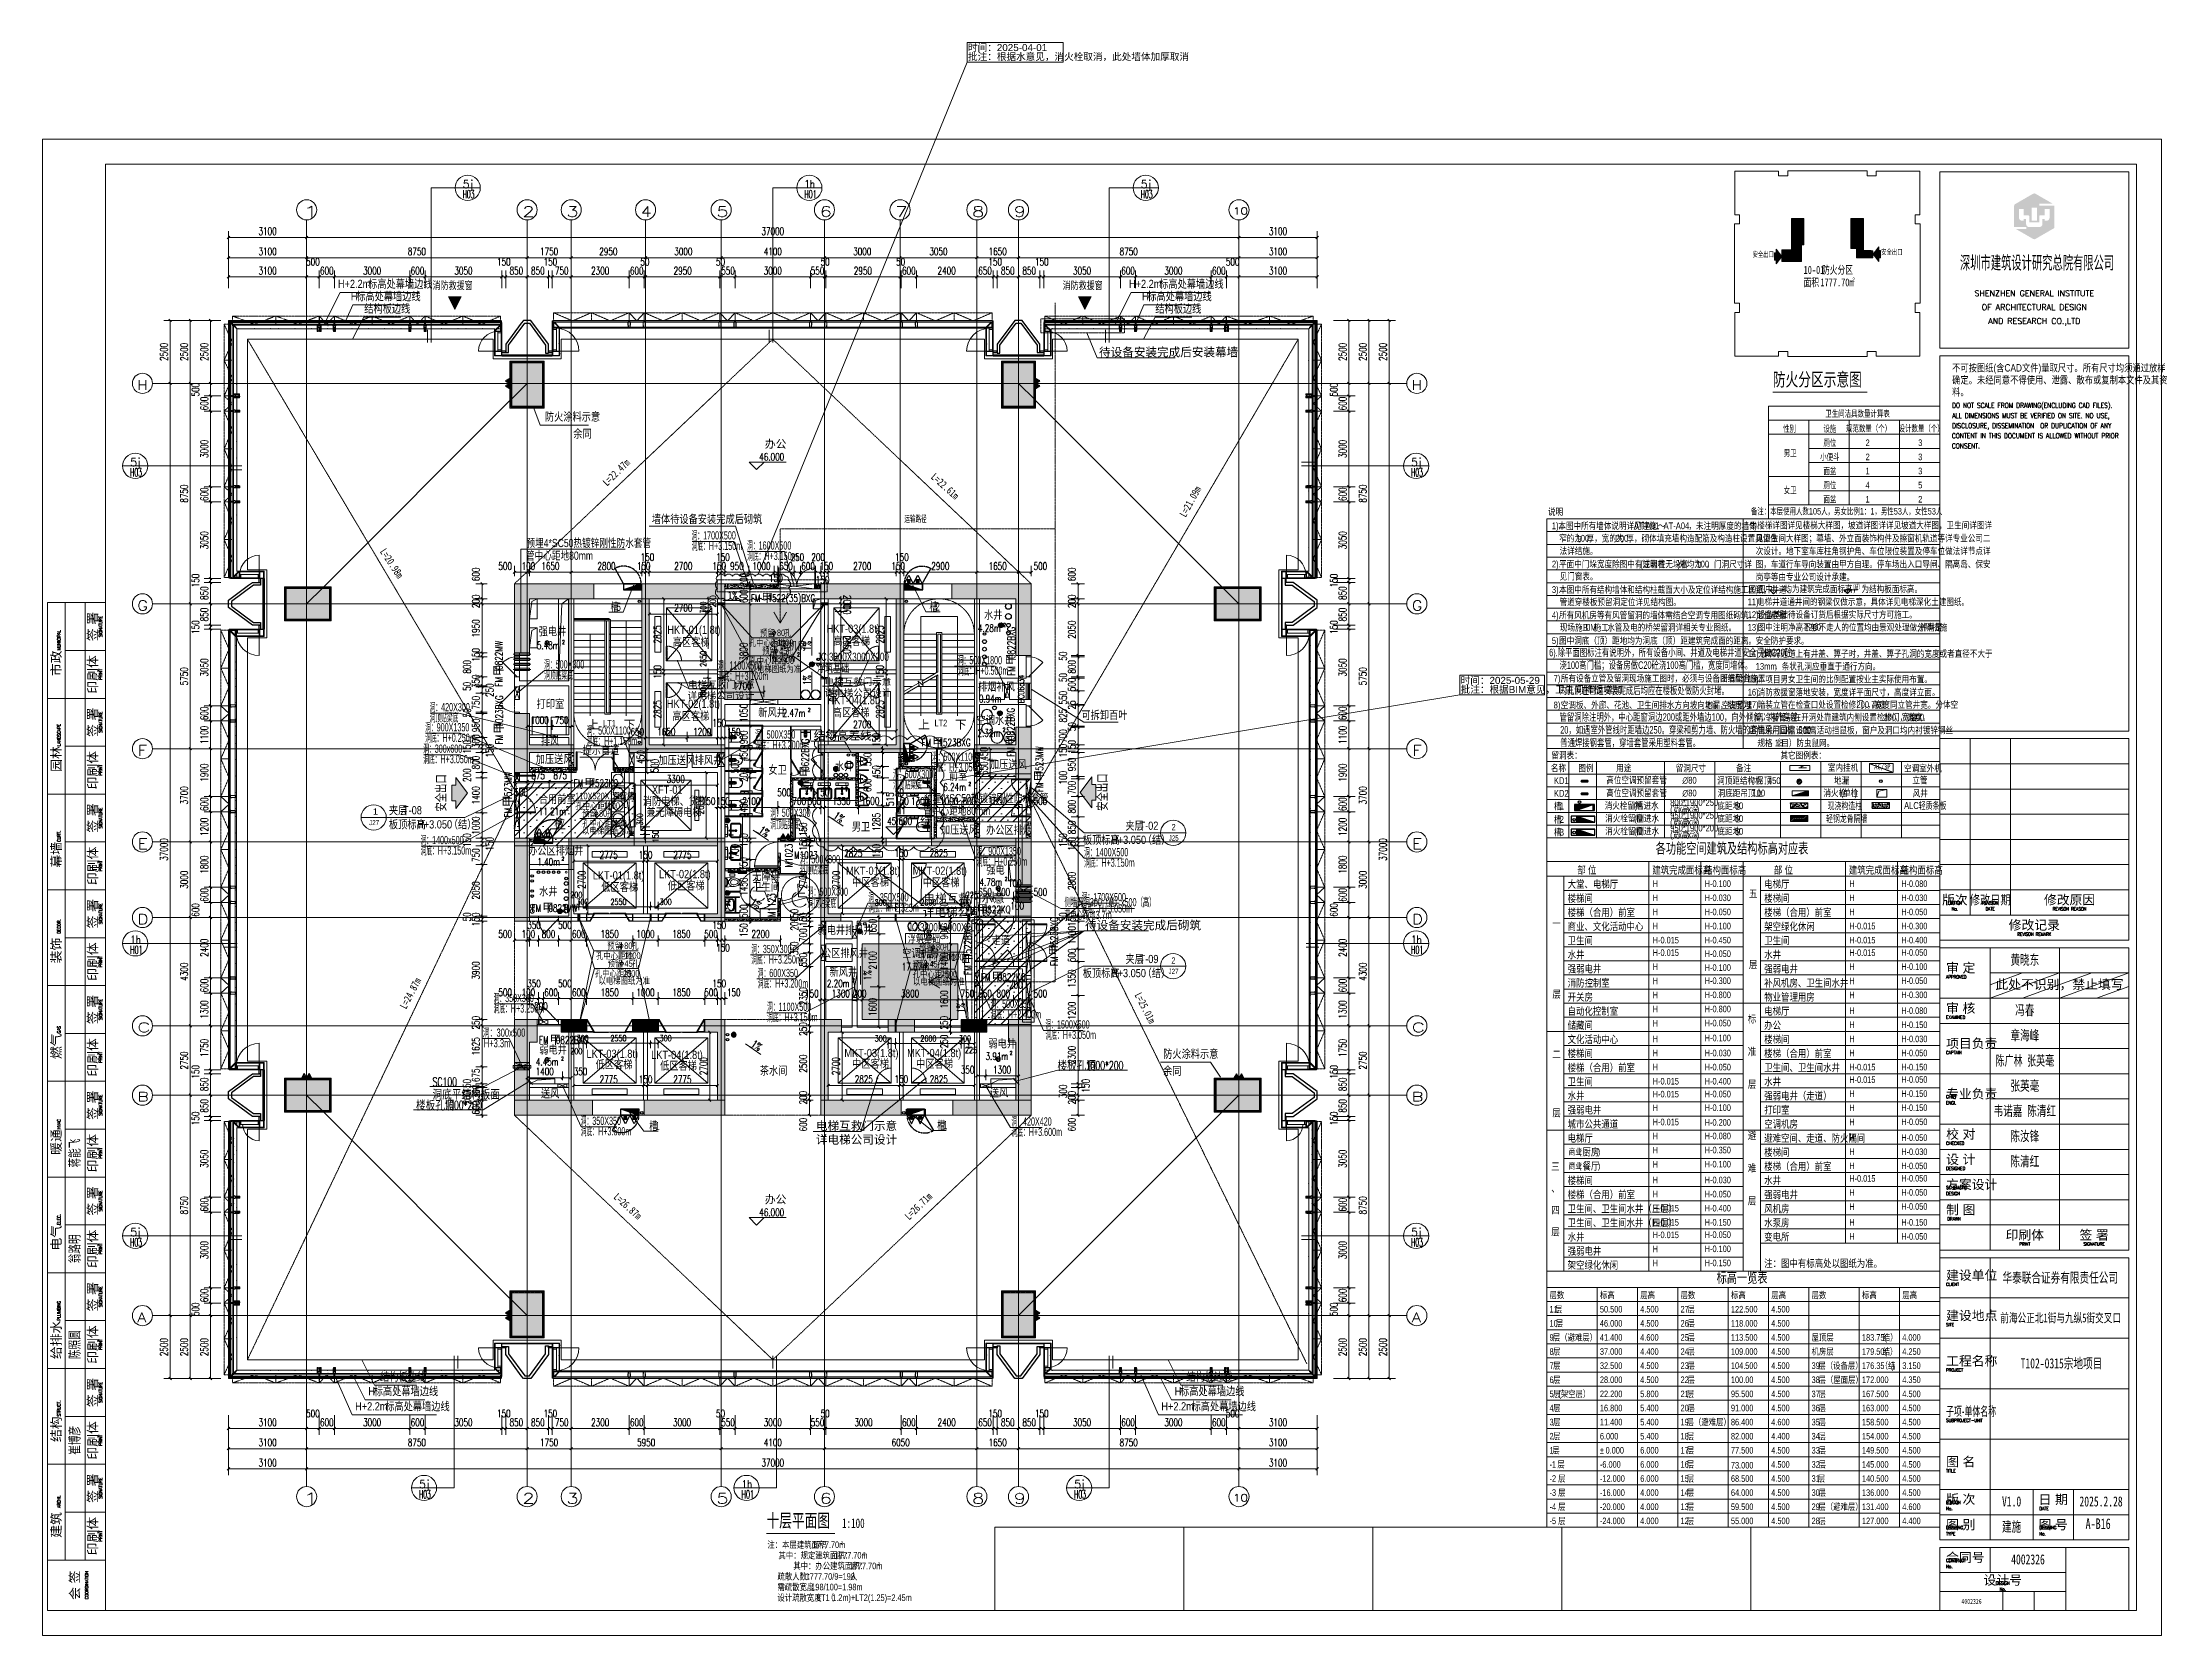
# Model space of a CAD drawing. Header units: millimetres. Extents: x 8533 to 398112, y -117646 to 105276.
# Drawn here: x 145809 to 229912, y 23204 to 86440 of the extents above; entities that cross this region are included whole.
import ezdxf

# ---------------------------------------------------------------- set-up
doc = ezdxf.new("R2010")
doc.units = ezdxf.units.MM
for name, pattern in [('IMPORT-A-D0TE-BF$0$DOTE', [0]), ('IMPORT-A-JC-10_12F$0$DASH', [3.5, 2.5, -1]), ('IMPORT-A-PMDT-10F$0$DASH _2_', [3.5, 2.5, -1]), ('IMPORT-A-stair-10F$0$DASH', [3.5, 2.5, -1]), ('IMPORT-A-wall-10F$0$DASH _2_', [3.5, 2.5, -1]), ('IMPORT-A-wall-10F$0$WB_HIDDEN _2_', [30, 15, -15]), ('IMPORT-colu-10F-19F$0$DOTE', [0]), ('IMPORT-DASH', [3.5, 2.5, -1]), ('IMPORT-P-XHS-10F$0$DASH', [3.5, 2.5, -1])]:
    doc.linetypes.add(name, pattern=pattern)
for name, color, linetype, lineweight in [('0-现浇构造外墙-CABR', 31, 'Continuous', 13), ('0-轻钢龙骨隔墙-CABR', 1, 'Continuous', 13), ('0-预制内隔墙-CABR', 6, 'Continuous', 13), ('10F智能化预留孔洞$0$墙面开洞', 4, 'Continuous', 13), ('10F智能化预留孔洞$0$墙面开洞文字', 6, 'Continuous', 13), ('10F智能化预留孔洞$0$板面开洞', 1, 'Continuous', 13), ('10F智能化预留孔洞$0$板面开洞文字', 7, 'Continuous', 13), ('A-D0TE-BF$0$A-Axis', 3, 'Continuous', 13), ('A-D0TE-BF$0$A-Axis-GRID', 1, 'IMPORT-A-D0TE-BF$0$DOTE', 13), ('A-D0TE-BF$0$A-Axis-TEXT', 7, 'Continuous', 13), ('A-DIM-TF$0$A-Dims', 140, 'Continuous', 13), ('A-Dims-SYMB', 3, 'Continuous', 13), ('A-EDGE-6_27F$0$A-floor-EDGE', 6, 'Continuous', 13), ('A-Iden-10F$0$A-Dims-IDEN', 13, 'Continuous', 13), ('A-int-EQU', 11, 'Continuous', 13), ('A-JC-10_12F$0$A-Dims_IDEN', 13, 'Continuous', 13), ('A-JC-10_12F$0$A-floor-HATCH', 9, 'Continuous', 13), ('A-JC-10_12F$0$夹层填充', 8, 'Continuous', 13), ('A-KD-Elevator-Standard$0$A-Dims', 140, 'Continuous', 13), ('A-KD-Elevator-Standard$0$A-Dims-IDEN', 13, 'Continuous', 13), ('A-KD-Elevator-Standard$0$A-floor-LIMIT', 3, 'Continuous', 13), ('A-KD-Elevator-Standard$0$PUB_TEXT', 7, 'Continuous', 13), ('A-PMDT-10F$0$0-现浇内墙构造柱-CABR', 31, 'Continuous', 13), ('A-PMDT-10F$0$0-现浇构造外墙-CABR', 31, 'Continuous', 13), ('A-PMDT-10F$0$0-预制内隔墙-CABR', 6, 'Continuous', 13), ('A-PMDT-10F$0$0-预制内隔墙_不计入_-CABR', 6, 'Continuous', 13), ('A-PMDT-10F$0$20250529', 6, 'Continuous', 13), ('A-PMDT-10F$0$A-Dims-IDEN', 13, 'Continuous', 13), ('A-PMDT-10F$0$A-Dims_IDEN', 13, 'Continuous', 13), ('A-PMDT-10F$0$A-GLAZ-CURT-CUT', 52, 'Continuous', 13), ('A-PMDT-10F$0$A-GLAZ-CURT-PRO', 13, 'Continuous', 13), ('A-PMDT-10F$0$A-PMDT-17F$0$A-wall-Glaz', 111, 'Continuous', 13), ('A-PMDT-10F$0$A-WALL', 51, 'Continuous', 13), ('A-PMDT-10F$0$A-Wall-arch', 7, 'Continuous', 13), ('A-PMDT-10F$0$A-win-text-F', 212, 'Continuous', 13), ('A-PMDT-10F$0$DIM_ELEV', 3, 'Continuous', 13), ('A-PMDT-10F$0$LB_铝板_', 2, 'Continuous', 13), ('A-PMDT-10F$0$PUB_TEXT', 7, 'Continuous', 13), ('A-PMDT-10F$0$Q-CASE-GM', 13, 'Continuous', 13), ('A-PMDT-10F$0$X-temp-REV-2021-1013', 1, 'Continuous', 13), ('A-PMDT-10F$0$后幕墙', 3, 'Continuous', 13), ('A-PMDT-10F$0$安全出口', 3, 'IMPORT-A-PMDT-10F$0$DASH _2_', 13), ('A-PMDT-10F$0$电梯互救示意', 8, 'Continuous', 13), ('A-PMDT-10F$0$结构高差线', 201, 'Continuous', 13), ('A-PMDT-10F$0$防火涂料', 8, 'Continuous', 13), ('A-stair-10F$0$A-floor-STAI', 2, 'Continuous', 13), ('A-stair-10F$0$DIM_SYMB', 3, 'Continuous', 13), ('A-stair-10F$0$PUB_TEXT', 7, 'Continuous', 13), ('A-text', 7, 'Continuous', 13), ('A-text-DESC', 4, 'Continuous', 13), ('A-wall-10F$0$-A-盲道', 8, 'Continuous', 13), ('A-wall-10F$0$20250401', 6, 'Continuous', 13), ('A-wall-10F$0$7A栋2层平面图$0$DS-洁具', 35, 'Continuous', 13), ('A-wall-10F$0$A Fixture Sanitary', 2, 'Continuous', 13), ('A-wall-10F$0$A-Dims', 140, 'Continuous', 13), ('A-wall-10F$0$A-Dims-IDEN', 13, 'Continuous', 13), ('A-wall-10F$0$A-int-BATH', 152, 'Continuous', 13), ('A-wall-10F$0$A-wall-ARCH', 7, 'Continuous', 13), ('A-wall-10F$0$A-wall-COL', 30, 'Continuous', 13), ('A-wall-10F$0$A-wall-metl', 211, 'Continuous', 13), ('A-wall-10F$0$A-win', 3, 'Continuous', 13), ('A-wall-10F$0$A-win-TEXT', 212, 'Continuous', 13), ('A-wall-10F$0$DIM_SYMB', 3, 'Continuous', 13), ('A-wall-10F$0$DOOR_FIRE', 4, 'Continuous', 13), ('A-wall-10F$0$DOOR_FIRE_TEXT', 7, 'Continuous', 13), ('A-wall-10F$0$EVTR', 2, 'Continuous', 13), ('A-wall-10F$0$PUB_TEXT', 7, 'Continuous', 13), ('A-wall-10F$0$SPACE', 7, 'Continuous', 13), ('A-wall-ARCH', 7, 'Continuous', 13), ('A1$0$TK', 4, 'Continuous', 13), ('A1$0$TK-TEXT', 7, 'Continuous', 13), ('A1$0$TK-不打印', 8, 'Continuous', 13), ('A1$0$VHBoundary', 4, 'Continuous', 13), ('colu-10F-19F$0$A-Axis-grid', 1, 'IMPORT-colu-10F-19F$0$DOTE', 13), ('colu-10F-19F$0$S-COLU-STEEL', 104, 'Continuous', 13), ('colu-10F-19F$0$S-hatch', 253, 'Continuous', 13), ('DIM_SYMB', 3, 'Continuous', 13), ('E-LD-10_18F$0$E-留洞提资', 1, 'Continuous', 13), ('E-MG-10_12F$0$E-POWER-DIM', 7, 'Continuous', 13), ('E-MG-10_12F$0$E-POWER-EQUIP', 3, 'Continuous', 13), ('E-MG-10_12F$0$E-POWER-EQUIP1', 3, 'Continuous', 13), ('E-MG-10_12F$0$E-留洞提资', 1, 'Continuous', 13), ('E-MG-10_12F$0$E-留洞提资尺寸标注', 7, 'Continuous', 13), ('E-MG-10_12F$0$E-留洞提资尺寸标注1', 7, 'Continuous', 13), ('H-TJ-10F$0$H-COM', 250, 'Continuous', 18), ('H-TJ-10F$0$H-SBJCBZ', 7, 'Continuous', 13), ('H-TJ-10F$0$H-TZ-JGJLQLDBZ', 3, 'Continuous', 13), ('H-TJ-10F$0$H-TZ-JGLD', 60, 'Continuous', 13), ('H-TJ-10F$0$H-TZ-JZLD', 211, 'Continuous', 13), ('H-TJ-10F$0$H-TZ-JZLDBZ', 4, 'Continuous', 13), ('H-TJ-10F$0$H-TZ-KTTG', 2, 'Continuous', 13), ('H-TJ-10F$0$H-基础', 8, 'Continuous', 13), ('P-XHS-10F$0$PTA-JS给水立管3区', 90, 'Continuous', 25), ('P-XHS-10F$0$PTA-JS给水立管_1区_', 90, 'Continuous', 25), ('P-XHS-10F$0$PTA-PS压力废水立管', 33, 'Continuous', 25), ('P-XHS-10F$0$PTA-PS排水地漏', 10, 'Continuous', 25), ('P-XHS-10F$0$PTA-PS通气立管', 10, 'Continuous', 25), ('P-XHS-10F$0$PTA-PS重力废水立管', 21, 'Continuous', 25), ('P-XHS-10F$0$PTA-PS重力污水立管', 50, 'Continuous', 25), ('P-XHS-10F$0$PTA-XH消火栓立管2区', 10, 'Continuous', 25), ('P-XHS-10F$0$PTA-XH消火栓立管_1区_', 10, 'Continuous', 25), ('P-XHS-10F$0$PTA-XH消火栓箱', 10, 'Continuous', 25), ('P-XHS-10F$0$PTA-XH消防转输立管', 20, 'Continuous', 25), ('P-XHS-10F$0$PTA-YS重力雨水立管', 130, 'Continuous', 25), ('P-XHS-10F$0$PTA-ZP自喷立管2区', 210, 'Continuous', 25), ('P-XHS-10F$0$PTA-ZP自喷立管_1区_', 210, 'Continuous', 25), ('P-XHS-10F$0$PTP-XH灭火器', 10, 'Continuous', 25), ('P-XHS-10F$0$PTP-YS雨水阀门', 10, 'Continuous', 25), ('P-XHS-10F$0$VPIPE-中水中', 122, 'Continuous', 25), ('P-XHS-10F$0$VPIPE-中水高', 122, 'Continuous', 25), ('P-XHS-10F$0$VPIPE-直饮', 62, 'Continuous', 25), ('P-XHS-10F$0$VPIPE-直饮3', 65, 'Continuous', 25), ('P-XHS-10F$0$消火栓留槽提资', 4, 'Continuous', 13), ('PTA-XH消火栓立管2区', 10, 'Continuous', 25), ('PTA-XH消火栓立管_1区_', 10, 'Continuous', 25), ('PTA-XH消火栓箱', 10, 'Continuous', 25), ('PTA_XH消火栓箱', 10, 'Continuous', 25), ('PTS_JS给水设备基础', 252, 'Continuous', 18), ('PUB_TEXT', 7, 'Continuous', 13), ('PUB_TITLE', 4, 'Continuous', 13), ('S_PS地漏', 223, 'Continuous', 25), ('S_YS重力雨水立管', 5, 'Continuous', 25), ('TK', 4, 'Continuous', 13), ('wall-10_12F$0$S-hatch', 253, 'Continuous', 13), ('wall-10_12F$0$S-wall', 31, 'Continuous', 13), ('X-AREA-SS', 3, 'IMPORT-DASH', 13), ('塔楼-ARC-10F-20250714_dwg', 8, 'Continuous', 13), ('工规打印消防不打印字体', 4, 'Continuous', 13), ('消防打印工规不打印字体', 4, 'Continuous', 13), ('留孔', 1, 'Continuous', 13), ('说明及标高表-塔楼$0$图框内说明$0$STYLE-of$0$T', 2, 'Continuous', 13), ('说明及标高表-塔楼$0$图框内说明$0$STYLE-of$0$消防栓', 1, 'Continuous', 13)]:
    doc.layers.add(name, color=color, linetype=linetype, lineweight=lineweight)
doc.styles.add('Arial', font='arial.ttf', dxfattribs={"width": 0.7, "height": 326.200771})
doc.styles.add('Arial_1', font='arial.ttf', dxfattribs={"width": 0.6, "height": 326.200771})
doc.styles.add('Arial_10', font='arial.ttf', dxfattribs={"width": 0.75, "height": 326.200771})
doc.styles.add('Arial_11', font='arial.ttf', dxfattribs={"width": 0.55, "height": 326.200771})
doc.styles.add('Arial_12', font='arial.ttf', dxfattribs={"height": 279.600661})
doc.styles.add('Arial_13', font='arial.ttf', dxfattribs={"height": 314.633368})
doc.styles.add('Arial_14', font='arial.ttf', dxfattribs={"height": 3.728009})
doc.styles.add('Arial_15', font='arial.ttf', dxfattribs={"width": 0.8, "height": 2.935807})
doc.styles.add('Arial_16', font='arial.ttf', dxfattribs={"width": 0.8, "height": 3.728009})
doc.styles.add('Arial_17', font='arial.ttf', dxfattribs={"width": 0.6, "height": 3.728009})
doc.styles.add('Arial_18', font='arial.ttf', dxfattribs={"width": 0.8, "height": 298.240705})
doc.styles.add('Arial_19', font='arial.ttf', dxfattribs={"width": 0.8, "height": 372.800881})
doc.styles.add('Arial_2', font='arial.ttf', dxfattribs={"width": 0.5, "height": 326.200771})
doc.styles.add('Arial_20', font='arial.ttf', dxfattribs={"width": 0.6, "height": 223.680529})
doc.styles.add('Arial_21', font='arial.ttf', dxfattribs={"width": 0.7, "height": 372.800881})
doc.styles.add('Arial_22', font='arial.ttf', dxfattribs={"width": 0.7, "height": 349.500826})
doc.styles.add('Arial_23', font='arial.ttf', dxfattribs={"width": 0.8, "height": 335.520793})
doc.styles.add('Arial_24', font='arial.ttf', dxfattribs={"width": 0.8, "height": 335.520793})
doc.styles.add('Arial_25', font='arial.ttf', dxfattribs={"width": 0.8, "height": 130.480308})
doc.styles.add('Arial_3', font='arial.ttf', dxfattribs={"width": 1.035349, "height": 252.601612})
doc.styles.add('Arial_4', font='arial.ttf', dxfattribs={"width": 0.697103, "height": 202.912576})
doc.styles.add('Arial_5', font='arial.ttf', dxfattribs={"width": 0.8, "height": 326.200771})
doc.styles.add('Arial_6', font='arial.ttf', dxfattribs={"width": 0.724138, "height": 248.275214})
doc.styles.add('Arial_7', font='arial.ttf', dxfattribs={"width": 0.689379, "height": 203.728482})
doc.styles.add('Arial_8', font='arial.ttf', dxfattribs={"width": 0.8, "height": 260.960617})
doc.styles.add('Arial_9', font='arial.ttf', dxfattribs={"width": 0.63, "height": 326.200771})
doc.styles.add('Complex', font='complex_.ttf', dxfattribs={"width": 1.7477, "height": 448.211943})
doc.styles.add('Complex_1', font='complex_.ttf', dxfattribs={"width": 1.392578, "height": 410.402419})
doc.styles.add('Complex_10', font='complex_.ttf', dxfattribs={"width": 1.106398, "height": 428.167837})
doc.styles.add('Complex_11', font='complex_.ttf', dxfattribs={"width": 1.137804, "height": 400.90789})
doc.styles.add('Complex_12', font='complex_.ttf', dxfattribs={"width": 1.144124, "height": 378.644819})
doc.styles.add('Complex_13', font='complex_.ttf', dxfattribs={"width": 0.795455, "height": 321.993789})
doc.styles.add('Complex_14', font='complex_.ttf', dxfattribs={"width": 0.495283, "height": 321.993789})
doc.styles.add('Complex_15', font='complex_.ttf', dxfattribs={"width": 1.009615, "height": 321.993789})
doc.styles.add('Complex_16', font='complex_.ttf', dxfattribs={"width": 0.452586, "height": 321.993789})
doc.styles.add('Complex_2', font='complex_.ttf', dxfattribs={"width": 1.202071, "height": 412.971426})
doc.styles.add('Complex_3', font='complex_.ttf', dxfattribs={"width": 1.401704, "height": 409.159052})
doc.styles.add('Complex_4', font='complex_.ttf', dxfattribs={"width": 1.209725, "height": 287.621798})
doc.styles.add('Complex_5', font='complex_.ttf', dxfattribs={"width": 1.200306, "height": 390.312762})
doc.styles.add('Complex_6', font='complex_.ttf', dxfattribs={"width": 1.435547, "height": 365.265005})
doc.styles.add('Complex_7', font='complex_.ttf', dxfattribs={"width": 1.626953, "height": 365.265005})
doc.styles.add('Complex_8', font='complex_.ttf', dxfattribs={"width": 1.204733, "height": 400.90789})
doc.styles.add('Complex_9', font='complex_.ttf', dxfattribs={"width": 1.157837, "height": 419.94909})
doc.styles.add('RomanC', font='romanc__.ttf', dxfattribs={"width": 0.9, "height": 1.3})
doc.styles.add('RomanC_1', font='romanc__.ttf', dxfattribs={"height": 2.3})
doc.styles.add('RomanC_2', font='romanc__.ttf', dxfattribs={"width": 0.7, "height": 2})
doc.styles.add('RomanC_3', font='romanc__.ttf', dxfattribs={"width": 0.8, "height": 1.3})
doc.styles.add('Simplex', font='simplex_.ttf', dxfattribs={"width": 0.705882, "height": 297.5})
doc.styles.add('Simplex_1', font='simplex_.ttf', dxfattribs={"width": 0.64, "height": 350})
doc.styles.add('Simplex_2', font='simplex_.ttf', dxfattribs={"width": 0.8, "height": 350})
doc.styles.add('Simplex_3', font='simplex_.ttf', dxfattribs={"height": 337.588652})
doc.styles.add('Simplex_4', font='simplex_.ttf', dxfattribs={"width": 0.705882, "height": 238})
doc.styles.add('Simplex_5', font='simplex_.ttf', dxfattribs={"width": 0.705882, "height": 148.75})
doc.styles.add('Simplex_6', font='simplex_.ttf', dxfattribs={"height": 270.070922})
doc.styles.add('仿宋', font='simfang.ttf', dxfattribs={"width": 0.7, "height": 400})
doc.styles.add('仿宋_1', font='simfang.ttf', dxfattribs={"width": 0.64, "height": 400})
doc.styles.add('仿宋_2', font='simfang.ttf', dxfattribs={"width": 0.7, "height": 350})
doc.styles.add('仿宋_3', font='simfang.ttf', dxfattribs={"width": 0.7, "height": 200})
doc.styles.add('华文仿宋', font='STFANGSO.TTF', dxfattribs={"width": 0.7, "height": 1744.186047})
doc.styles.add('华文仿宋_1', font='STFANGSO.TTF', dxfattribs={"width": 0.7, "height": 872.093023})
doc.styles.add('华文仿宋_2', font='STFANGSO.TTF', dxfattribs={"width": 0.7, "height": 418.604651})
doc.styles.add('宋体', font='', dxfattribs={"width": 0.75, "height": 302.109705})
doc.styles.add('宋体_1', font='', dxfattribs={"width": 0.6, "height": 264.345992})
doc.styles.add('宋体_2', font='', dxfattribs={"width": 0.8, "height": 300})
doc.styles.add('宋体_3', font='', dxfattribs={"width": 0.8, "height": 180})
doc.styles.add('新宋体', font='', dxfattribs={"width": 0.7, "height": 377.637131})
doc.styles.add('新宋体_1', font='', dxfattribs={"width": 0.7, "height": 528.691983})
doc.styles.add('新宋体_2', font='', dxfattribs={"width": 0.7, "height": 1200})
doc.styles.add('新宋体_3', font='', dxfattribs={"width": 0.7, "height": 300})
doc.styles.add('黑体', font='simhei.ttf', dxfattribs={"width": 0.575, "height": 5.2})
doc.styles.get('宋体').set_extended_font_data('SimSun')
doc.styles.get('宋体_1').set_extended_font_data('SimSun')
doc.styles.get('宋体_2').set_extended_font_data('SimSun')
doc.styles.get('宋体_3').set_extended_font_data('SimSun')
doc.styles.get('新宋体').set_extended_font_data('NSimSun')
doc.styles.get('新宋体_1').set_extended_font_data('NSimSun')
doc.styles.get('新宋体_2').set_extended_font_data('NSimSun')
doc.styles.get('新宋体_3').set_extended_font_data('NSimSun')
pattern_1 = [(335.404, (0, 0), (33.026, -179.8738), [19.05, -209.55]), (280.404, (0, 0), (174.8319, 84.7265), [15.24, -167.641]), (25.856, (2.75, -14.99), (207.859, -95.1451), [16.19, -178.09]), (331.589, (48.98, 13.5), (31.4767, -272.508), [28.575, -314.325]), (22.04, (51.6, -9.21), (301.5994, -163.1514), [24.285, -267.136]), (276.588, (48.98, 13.5), (301.597, -163.1544), [22.86, -251.46]), (306.404, (43.48, -14.37), (-58.31936, -173.3325), [19.05, -209.55]), (251.404, (43.48, -14.37), (193.9873, -10.6576), [15.24, -167.64]), (356.856, (38.62, -28.81), (135.6703, -183.9879), [16.19, -178.09]), (322.904, (0, 0), (82.33792, 19.48243), [0, -165.608, 0, -170.18, -168.275]), (322.904, (0, 0), (82.33792, 19.48243), [-335.788, 0, -168.275]), (292.904, (0, 0), (114.33075, -37.80872), [0, -97.028, 0, -161.798, -64.135]), (292.904, (0, 0), (114.33075, -37.80872), [-258.826, 0, -64.135]), (252.904, (-15.046, 54.61), (30.4929, -132.24139), [0, -63.5, 0, -198.12, -262.89]), (252.904, (-15.046, 54.61), (30.4929, -132.24139), [-261.62, 0, -262.89]), (242.904, (-21.79, 79.1), (63.85985, -136.0537), [0, -82.55, 0, -131.572, -186.69]), (242.904, (-21.79, 79.1), (63.85985, -136.0537), [-214.122, 0, -186.69])]
pattern_2 = [(45, (0, 0), (-252.57, 252.57), []), (45, (252.57, 0), (-252.57, 252.57), [0, -357.188])]
pattern_3 = [(45, (0, 50), (-28.28427, 28.28427), [])]
pattern_4 = [(45, (0, -19450), (-28.28427, 28.28427), [])]
pattern_5 = [(45, (-50, 0), (-28.28427, 28.28427), [])]
pattern_6 = [(45, (19450, 0), (-28.28427, 28.28427), [])]
pattern_7 = [(18.925, (1106908.59, 2309253.54), (-15.591736, 5.3461195), [])]
pattern_8 = [(18.925, (1107258.59, 2309253.54), (-15.591736, 5.3461195), [])]
pattern_9 = [(45, (-38543.802, -6670.83), (-17.67767, 17.67767), [])]
pattern_10 = [(0, (251848, -422490.47), (180, 360), [0, -360]), (0, (251637.4, -422539.07), (180, 360), [0, -360]), (0, (251754.4, -422542.67), (180, 360), [0, -360]), (0, (251882.2, -422436.47), (180, 360), [0, -360]), (0, (251732.8, -422560.67), (180, 360), [0, -360]), (0, (251918.2, -422209.67), (180, 360), [0, -360]), (0, (251808.4, -422238.47), (180, 360), [0, -360]), (0, (251866, -422283.47), (180, 360), [0, -360]), (0, (251572.6, -422290.67), (180, 360), [0, -360]), (0, (251749, -422306.87), (180, 360), [0, -360]), (0, (251680.6, -422398.67), (180, 360), [0, -360]), (0, (251684.2, -422533.67), (180, 360), [0, -360]), (0, (251819.2, -422548.07), (180, 360), [0, -360]), (0, (251918.2, -422389.67), (180, 360), [0, -360]), (0, (251581.6, -422445.47), (180, 360), [0, -360]), (0, (251612.2, -422384.27), (180, 360), [0, -360]), (0, (251752.6, -422409.47), (180, 360), [0, -360]), (0, (251702.2, -422461.67), (180, 360), [0, -360]), (0, (251673.4, -422342.87), (180, 360), [0, -360]), (0, (251718.4, -422207.87), (180, 360), [0, -360]), (0, (251596, -422521.07), (180, 360), [0, -360]), (0, (251794, -422281.67), (180, 360), [0, -360]), (0, (251626.6, -422276.27), (180, 360), [0, -360]), (0, (251597.8, -422229.47), (180, 360), [0, -360]), (130.601, (251896.1, -422322.386), (-899.99401095, 1080.0045183), [15.805, -6622.267]), (18.435, (251870.386, -422315.53), (899.999712, 360.0008173), [16.263, -2260.577]), (90, (251870.39, -422330.96), (180, 360), [15.429, -704.571]), (161.565, (251885.814, -422336.1), (-899.999712, 360.0008173), [16.263, -2260.577]), (53.13, (251885.814, -422336.1), (180.000643, 359.9996784), [17.143, -1782.857]), (135, (251899.53, -422519.53), (-180.000395, 360.000083), [14.546, -1003.688]), (45, (251878.96, -422519.53), (180.000395, 360.000083), [14.546, -1003.688]), (135, (251889.24, -422529.81), (-180.000395, 360.000083), [14.546, -1003.688]), (45, (251889.24, -422529.81), (180.000395, 360.000083), [14.546, -1003.688]), (116.565, (251726.4, -422277.8), (0.00064, 720.00047), [19.166, -383.326]), (180, (251717.8, -422260.67), (-180, 360), [20.571, -339.429]), (63.435, (251688.67, -422277.8), (-0.00064, 720.00047), [19.166, -383.326]), (116.565, (251697.24, -422294.96), (0.00064, 720.00047), [19.166, -383.326]), (0, (251697.24, -422294.96), (180, 360), [20.571, -339.429]), (63.435, (251717.8, -422294.96), (-0.00064, 720.00047), [19.166, -383.326]), (107.103, (251861.814, -422399.529), (-540.00850919, 1799.9978929), [23.317, -9769.742]), (143.973, (251854.957, -422377.243), (-3420.0161914, 2519.9778829), [23.317, -4873.212]), (180, (251836.1, -422363.53), (-180, 360), [22.286, -337.714]), (36.027, (251794.957, -422377.243), (3420.0161914, 2519.9778829), [23.317, -4873.212]), (71.565, (251788.1, -422397.814), (540.0016279, 1799.9995846), [21.684, -2255.156]), (107.103, (251794.957, -422420.1), (-540.00850919, 1799.9978929), [23.317, -9769.742]), (143.973, (251813.814, -422433.814), (-3420.0161914, 2519.9778829), [23.317, -4873.212]), (0, (251813.8, -422433.8), (180, 360), [22.286, -337.714]), (36.027, (251836.1, -422433.814), (3420.0161914, 2519.9778829), [23.317, -4873.212]), (71.565, (251854.957, -422420.1), (540.0016279, 1799.9995846), [21.684, -2255.156]), (150.255, (251865.243, -422231.53), (-539.9992313, 360.0005247), [13.821, -2888.592]), (90, (251853.24, -422238.39), (180, 360), [13.714, -706.286]), (29.745, (251853.243, -422238.386), (539.9987352, 360.001393), [13.821, -2888.592]), (116.565, (251781.24, -422486.96), (0.00064, 720.00047), [19.166, -383.326]), (168.69, (251772.67, -422469.814), (-1620.000044, 360.0021005), [17.482, -3653.811]), (41.186, (251741.814, -422478.386), (4499.9945308, 3960.00564996), [18.223, -7635.481]), (90, (251741.81, -422495.53), (180, 360), [17.143, -702.857]), (138.814, (251755.528, -422507.529), (-4499.9945308, 3960.00564996), [18.223, -7635.481]), (16.699, (251755.528, -422507.529), (5940.00732194, 1799.97470682), [17.898, -7499.123]), (60.945, (251772.671, -422502.386), (180.0024462, 359.99838221), [17.65, -7395.204]), (109.983, (251630.386, -422336.1), (-899.99566353, 2520.00135072), [20.065, -8407.318]), (155.556, (251623.528, -422317.243), (-2339.99934806, 1080.00204116), [20.714, -8679.079]), (24.444, (251585.814, -422317.243), (2339.99934806, 1080.00204116), [20.714, -8679.079]), (70.017, (251578.957, -422336.1), (899.99566353, 2520.00135072), [20.065, -8407.318]), (109.983, (251585.814, -422354.957), (-899.99566353, 2520.00135072), [20.065, -8407.318]), (160.017, (251604.67, -422361.814), (-900.0010179, 359.9985858), [20.065, -4193.626]), (19.983, (251604.67, -422361.814), (900.0010179, 359.9985858), [20.065, -4193.627]), (70.017, (251623.528, -422354.957), (899.99566353, 2520.00135072), [20.065, -8407.318]), (122.005, (251764.1, -422368.672), (-179.9974222, 360.0010759), [16.173, -3380.06]), (18.435, (251740.1, -422360.1), (899.999712, 360.0008173), [16.263, -2260.577]), (90, (251740.1, -422375.53), (180, 360), [15.429, -704.571]), (161.565, (251755.53, -422380.67), (-899.999712, 360.0008173), [16.263, -2260.577]), (54.462, (251755.528, -422380.672), (1260.0095602, 1799.99285837), [14.747, -6178.927]), (116.565, (251659.53, -422456.1), (0.00064, 720.00047), [19.166, -383.326]), (180, (251650.96, -422438.96), (-180, 360), [18.857, -341.143]), (59.036, (251621.814, -422456.1), (180.00147126, 359.9996326), [19.992, -4178.293]), (120.964, (251632.1, -422473.243), (-180.00147126, 359.9996326), [19.992, -4178.293]), (0, (251632.1, -422473.24), (180, 360), [18.857, -341.143]), (63.435, (251650.96, -422473.24), (-0.00064, 720.00047), [19.166, -383.326])]
pattern_11 = [(0, (-1213354.08, -95633.75), (180, 360), [0, -360]), (0, (-1213564.7, -95682.35), (180, 360), [0, -360]), (0, (-1213447.7, -95685.95), (180, 360), [0, -360]), (0, (-1213319.9, -95579.75), (180, 360), [0, -360]), (0, (-1213469.28, -95703.95), (180, 360), [0, -360]), (0, (-1213283.9, -95352.95), (180, 360), [0, -360]), (0, (-1213393.7, -95381.75), (180, 360), [0, -360]), (0, (-1213336.08, -95426.75), (180, 360), [0, -360]), (0, (-1213629.5, -95433.95), (180, 360), [0, -360]), (0, (-1213453.08, -95450.15), (180, 360), [0, -360]), (0, (-1213521.5, -95541.95), (180, 360), [0, -360]), (0, (-1213517.9, -95676.95), (180, 360), [0, -360]), (0, (-1213382.9, -95691.35), (180, 360), [0, -360]), (0, (-1213283.9, -95532.95), (180, 360), [0, -360]), (0, (-1213620.5, -95588.75), (180, 360), [0, -360]), (0, (-1213589.9, -95527.55), (180, 360), [0, -360]), (0, (-1213449.5, -95552.75), (180, 360), [0, -360]), (0, (-1213499.9, -95604.95), (180, 360), [0, -360]), (0, (-1213528.7, -95486.15), (180, 360), [0, -360]), (0, (-1213483.7, -95351.15), (180, 360), [0, -360]), (0, (-1213606.08, -95664.35), (180, 360), [0, -360]), (0, (-1213408.08, -95424.95), (180, 360), [0, -360]), (0, (-1213575.5, -95419.55), (180, 360), [0, -360]), (0, (-1213604.28, -95372.75), (180, 360), [0, -360]), (130.601, (-1213305.996, -95465.663), (-899.99401095, 1080.00451829), [15.805, -6622.267]), (18.435, (-1213331.71, -95458.805), (899.9997119, 360.0008173), [16.263, -2260.577]), (90, (-1213331.71, -95474.23), (180, 360), [15.429, -704.571]), (161.565, (-1213316.28, -95479.377), (-899.9997119, 360.0008173), [16.263, -2260.577]), (53.13, (-1213316.28, -95479.38), (180.0006431, 359.9996784), [17.143, -1782.857]), (135, (-1213302.57, -95662.8), (-180.000395, 360.000083), [14.546, -1003.688]), (45, (-1213323.14, -95662.8), (180.000395, 360.000083), [14.546, -1003.688]), (135, (-1213312.85, -95673.09), (-180.000395, 360.000083), [14.546, -1003.688]), (45, (-1213312.85, -95673.09), (180.000395, 360.000083), [14.546, -1003.688]), (116.565, (-1213475.7, -95421.1), (0.000643, 720.000472), [19.166, -383.326]), (180, (-1213484.28, -95403.95), (-180, 360), [20.571, -339.429]), (63.435, (-1213513.43, -95421.1), (-0.000643, 720.000472), [19.166, -383.326]), (116.565, (-1213504.85, -95438.23), (0.000643, 720.000472), [19.166, -383.326]), (0, (-1213504.85, -95438.23), (180, 360), [20.571, -339.429]), (63.435, (-1213484.28, -95438.23), (-0.000643, 720.000472), [19.166, -383.326]), (107.103, (-1213340.282, -95542.805), (-540.00850919, 1799.9978929), [23.317, -9769.742]), (143.973, (-1213347.14, -95520.52), (-3420.01619141, 2519.97788292), [23.317, -4873.212]), (180, (-1213366, -95506.8), (-180, 360), [22.286, -337.714]), (36.027, (-1213407.14, -95520.52), (3420.01619141, 2519.97788292), [23.317, -4873.212]), (71.565, (-1213413.996, -95541.09), (540.0016279, 1799.9995846), [21.684, -2255.156]), (107.103, (-1213407.139, -95563.377), (-540.00850919, 1799.9978929), [23.317, -9769.742]), (143.973, (-1213388.282, -95577.09), (-3420.01619141, 2519.97788292), [23.317, -4873.212]), (0, (-1213388.28, -95577.1), (180, 360), [22.286, -337.714]), (36.027, (-1213365.996, -95577.09), (3420.01619141, 2519.97788292), [23.317, -4873.212]), (71.565, (-1213347.14, -95563.377), (540.0016279, 1799.9995846), [21.684, -2255.156]), (150.255, (-1213336.853, -95374.805), (-539.9992313, 360.0005247), [13.821, -2888.592]), (90, (-1213348.85, -95381.66), (180, 360), [13.714, -706.286]), (29.745, (-1213348.853, -95381.663), (539.9987352, 360.00139294), [13.821, -2888.592]), (116.565, (-1213420.85, -95630.23), (0.000643, 720.000472), [19.166, -383.326]), (168.69, (-1213429.425, -95613.09), (-1620.00004404, 360.0021005), [17.482, -3653.811]), (41.186, (-1213460.282, -95621.663), (4499.99453081, 3960.00564996), [18.223, -7635.481]), (90, (-1213460.28, -95638.8), (180, 360), [17.143, -702.857]), (138.814, (-1213446.568, -95650.805), (-4499.99453081, 3960.00564996), [18.223, -7635.481]), (16.699, (-1213446.568, -95650.805), (5940.00732194, 1799.97470682), [17.898, -7499.122]), (60.945, (-1213429.425, -95645.663), (180.0024462, 359.99838221), [17.65, -7395.204]), (109.983, (-1213571.71, -95479.377), (-899.99566353, 2520.00135072), [20.065, -8407.319]), (155.556, (-1213578.568, -95460.52), (-2339.99934806, 1080.002041164), [20.714, -8679.079]), (24.444, (-1213616.282, -95460.52), (2339.99934806, 1080.002041164), [20.714, -8679.079]), (70.017, (-1213623.139, -95479.377), (899.99566353, 2520.00135072), [20.065, -8407.318]), (109.983, (-1213616.282, -95498.234), (-899.99566353, 2520.00135072), [20.065, -8407.319]), (160.017, (-1213597.425, -95505.09), (-900.0010179, 359.9985858), [20.065, -4193.626]), (19.983, (-1213597.425, -95505.09), (900.0010179, 359.9985858), [20.065, -4193.626]), (70.017, (-1213578.568, -95498.234), (899.99566353, 2520.00135072), [20.065, -8407.318]), (122.005, (-1213437.996, -95511.948), (-179.99742223, 360.0010759), [16.173, -3380.06]), (18.435, (-1213461.996, -95503.377), (899.9997119, 360.0008173), [16.263, -2260.577]), (90, (-1213462, -95518.8), (180, 360), [15.429, -704.571]), (161.565, (-1213446.57, -95523.95), (-899.9997119, 360.0008173), [16.263, -2260.577]), (54.462, (-1213446.568, -95523.948), (1260.00956021, 1799.99285837), [14.747, -6178.927]), (116.565, (-1213542.57, -95599.38), (0.000643, 720.000472), [19.166, -383.326]), (180, (-1213551.14, -95582.23), (-180, 360), [18.857, -341.143]), (59.036, (-1213580.282, -95599.377), (180.00147126, 359.99963263), [19.992, -4178.293]), (120.964, (-1213569.996, -95616.52), (-180.00147126, 359.99963263), [19.992, -4178.293]), (0, (-1213570, -95616.52), (180, 360), [18.857, -341.143]), (63.435, (-1213551.14, -95616.52), (-0.000643, 720.000472), [19.166, -383.326])]
pattern_12 = [(50, (31902.24, -131286.19), (91.0919515, -7.9692214), [9.525, -104.775]), (355, (31902.24, -131286.19), (-17.621214, 95.528304), [7.62, -83.82]), (100.451, (31909.83, -131286.85), (73.4713415, 87.557852), [8.095, -89.045]), (46.184, (31902.24, -131260.79), (135.539101, -21.021998), [14.287, -157.162]), (96.636, (31913.54, -131262.54), (118.701808, 123.713168), [12.143, -133.568]), (351.184, (31902.24, -131260.79), (118.70272, 123.711988), [11.43, -125.73]), (21, (31914.94, -131267.14), (75.8072607, -51.1322925), [9.525, -104.775]), (326, (31914.94, -131267.14), (30.90118, 92.093871), [7.62, -83.82]), (71.451, (31921.26, -131271.4), (106.7086904, 40.961158), [8.095, -89.045]), (37.5, (31902.24, -131286.19), (1.5441614, 42.2775379), [0, -82.804, 0, -85.09, -84.137]), (37.5, (31902.24, -131286.19), (1.5441614, 42.2775379), [-167.894, 0, -84.137]), (7.5, (31902.24, -131286.19), (33.409719, 50.0903735), [0, -48.514, 0, -80.899, -32.067]), (7.5, (31902.24, -131286.19), (33.409719, 50.0903735), [-129.413, 0, -32.067]), (327.5, (31873.92, -131286.19), (67.7955125, -2.8640346), [0, -31.75, 0, -99.06, -131.445]), (327.5, (31873.92, -131286.19), (67.7955125, -2.8640346), [-130.81, 0, -131.445]), (317.5, (31861.22, -131286.19), (74.0641054, 12.713012), [0, -41.275, 0, -65.786, -93.345]), (317.5, (31861.22, -131286.19), (74.0641054, 12.713012), [-107.061, 0, -93.345])]
pattern_13 = [(0, (32008.44, -131396), (180, 360), [0, -360]), (0, (31797.84, -131444.6), (180, 360), [0, -360]), (0, (31914.84, -131448.2), (180, 360), [0, -360]), (0, (32042.64, -131342), (180, 360), [0, -360]), (0, (31893.24, -131466.2), (180, 360), [0, -360]), (0, (32078.64, -131115.2), (180, 360), [0, -360]), (0, (31968.84, -131144), (180, 360), [0, -360]), (0, (32026.44, -131189), (180, 360), [0, -360]), (0, (31733.04, -131196.2), (180, 360), [0, -360]), (0, (31909.44, -131212.4), (180, 360), [0, -360]), (0, (31841.04, -131304.2), (180, 360), [0, -360]), (0, (31844.64, -131439.2), (180, 360), [0, -360]), (0, (31979.64, -131453.6), (180, 360), [0, -360]), (0, (32078.64, -131295.2), (180, 360), [0, -360]), (0, (31742.04, -131351), (180, 360), [0, -360]), (0, (31772.64, -131289.8), (180, 360), [0, -360]), (0, (31913.04, -131315), (180, 360), [0, -360]), (0, (31862.64, -131367.2), (180, 360), [0, -360]), (0, (31833.84, -131248.4), (180, 360), [0, -360]), (0, (31878.84, -131113.4), (180, 360), [0, -360]), (0, (31756.44, -131426.6), (180, 360), [0, -360]), (0, (31954.44, -131187.2), (180, 360), [0, -360]), (0, (31787.04, -131181.8), (180, 360), [0, -360]), (0, (31758.24, -131135), (180, 360), [0, -360]), (130.601, (32056.527, -131227.904), (-899.99401095, 1080.00451829), [15.805, -6622.267]), (18.435, (32030.813, -131221.047), (899.999712, 360.0008173), [16.263, -2260.577]), (90, (32030.81, -131236.48), (180, 360), [15.429, -704.571]), (161.565, (32046.24, -131241.62), (-899.999712, 360.0008173), [16.263, -2260.577]), (53.13, (32046.24, -131241.62), (180.000643, 359.9996784), [17.143, -1782.857]), (135, (32059.96, -131425.05), (-180.000395, 360.000083), [14.546, -1003.688]), (45, (32039.38, -131425.05), (180.000395, 360.000083), [14.546, -1003.688]), (135, (32049.67, -131435.33), (-180.000395, 360.000083), [14.546, -1003.688]), (45, (32049.67, -131435.33), (180.000395, 360.000083), [14.546, -1003.688]), (116.565, (31886.8, -131183.33), (0.00064, 720.00047), [19.166, -383.326]), (180, (31878.24, -131166.2), (-180, 360), [20.571, -339.429]), (63.435, (31849.1, -131183.33), (-0.00064, 720.00047), [19.166, -383.326]), (116.565, (31857.67, -131200.48), (0.00064, 720.00047), [19.166, -383.326]), (0, (31857.67, -131200.48), (180, 360), [20.571, -339.429]), (63.435, (31878.24, -131200.48), (-0.00064, 720.00047), [19.166, -383.326]), (107.103, (32022.241, -131305.047), (-540.00850919, 1799.9978929), [23.317, -9769.741]), (143.973, (32015.384, -131282.76), (-3420.0161914, 2519.9778829), [23.317, -4873.212]), (180, (31996.53, -131269.05), (-180, 360), [22.286, -337.714]), (36.027, (31955.384, -131282.76), (3420.0161914, 2519.9778829), [23.317, -4873.212]), (71.565, (31948.527, -131303.333), (540.0016279, 1799.9995846), [21.684, -2255.156]), (107.103, (31955.384, -131325.619), (-540.00850919, 1799.9978929), [23.317, -9769.741]), (143.973, (31974.24, -131339.333), (-3420.0161914, 2519.9778829), [23.317, -4873.212]), (0, (31974.24, -131339.33), (180, 360), [22.286, -337.714]), (36.027, (31996.527, -131339.333), (3420.0161914, 2519.9778829), [23.317, -4873.212]), (71.565, (32015.384, -131325.62), (540.0016279, 1799.9995846), [21.684, -2255.156]), (150.255, (32025.67, -131137.047), (-539.9992313, 360.0005247), [13.821, -2888.592]), (90, (32013.67, -131143.9), (180, 360), [13.714, -706.286]), (29.745, (32013.67, -131143.904), (539.9987352, 360.001393), [13.821, -2888.592]), (116.565, (31941.67, -131392.48), (0.00064, 720.00047), [19.166, -383.326]), (168.69, (31933.098, -131375.333), (-1620.000044, 360.0021005), [17.482, -3653.811]), (41.186, (31902.241, -131383.904), (4499.9945308, 3960.00564996), [18.223, -7635.481]), (90, (31902.24, -131401.05), (180, 360), [17.143, -702.857]), (138.814, (31915.955, -131413.047), (-4499.9945308, 3960.00564996), [18.223, -7635.481]), (16.699, (31915.955, -131413.047), (5940.00732194, 1799.97470682), [17.898, -7499.122]), (60.945, (31933.098, -131407.904), (180.0024462, 359.99838221), [17.65, -7395.204]), (109.983, (31790.813, -131241.619), (-899.99566353, 2520.00135072), [20.065, -8407.319]), (155.556, (31783.955, -131222.761), (-2339.99934806, 1080.00204116), [20.714, -8679.079]), (24.444, (31746.241, -131222.761), (2339.99934806, 1080.00204116), [20.714, -8679.079]), (70.017, (31739.384, -131241.619), (899.99566353, 2520.00135072), [20.065, -8407.318]), (109.983, (31746.241, -131260.476), (-899.99566353, 2520.00135072), [20.065, -8407.319]), (160.017, (31765.098, -131267.333), (-900.0010179, 359.9985858), [20.065, -4193.626]), (19.983, (31765.098, -131267.333), (900.0010179, 359.9985858), [20.065, -4193.627]), (70.017, (31783.955, -131260.476), (899.99566353, 2520.00135072), [20.065, -8407.318]), (122.005, (31924.527, -131274.19), (-179.9974222, 360.0010759), [16.173, -3380.06]), (18.435, (31900.527, -131265.62), (899.999712, 360.0008173), [16.263, -2260.577]), (90, (31900.53, -131281.05), (180, 360), [15.429, -704.571]), (161.565, (31915.955, -131286.19), (-899.999712, 360.0008173), [16.263, -2260.577]), (54.462, (31915.955, -131286.19), (1260.0095602, 1799.99285837), [14.747, -6178.927]), (116.565, (31819.96, -131361.62), (0.00064, 720.00047), [19.166, -383.326]), (180, (31811.4, -131344.48), (-180, 360), [18.857, -341.143]), (59.036, (31782.24, -131361.62), (180.00147126, 359.9996326), [19.992, -4178.293]), (120.964, (31792.527, -131378.76), (-180.00147126, 359.9996326), [19.992, -4178.293]), (0, (31792.53, -131378.76), (180, 360), [18.857, -341.143]), (63.435, (31811.4, -131378.76), (-0.00064, 720.00047), [19.166, -383.326])]
pattern_14 = [(50, (-1213460.28, -95523.95), (91.0919515, -7.9692214), [9.525, -104.775]), (355, (-1213460.28, -95523.95), (-17.6212137, 95.528304), [7.62, -83.82]), (100.451, (-1213452.69, -95524.61), (73.47116, 87.5588356), [8.095, -89.045]), (46.184, (-1213460.28, -95498.55), (135.5397932, -21.0212763), [14.288, -157.163]), (96.636, (-1213448.99, -95500.3), (118.7016924, 123.714161), [12.142, -133.567]), (351.184, (-1213460.28, -95498.55), (118.701732, 123.7121415), [11.43, -125.73]), (21, (-1213447.58, -95504.9), (75.807619, -51.133226), [9.525, -104.775]), (326, (-1213447.58, -95504.9), (30.90118, 92.0938712), [7.62, -83.82]), (71.451, (-1213441.265, -95509.16), (106.7086904, 40.961158), [8.095, -89.045]), (37.5, (-1213460.282, -95523.948), (1.5441614, 42.2775379), [0, -82.804, 0, -85.09, -84.137]), (37.5, (-1213460.282, -95523.948), (1.5441614, 42.2775379), [-167.894, 0, -84.137]), (7.5, (-1213460.28, -95523.95), (33.40971906, 50.0903735), [0, -48.514, 0, -80.899, -32.068]), (7.5, (-1213460.28, -95523.95), (33.40971906, 50.0903735), [-129.413, 0, -32.068]), (327.5, (-1213488.603, -95523.948), (67.7955125, -2.86403464), [0, -31.75, 0, -99.06, -131.445]), (327.5, (-1213488.603, -95523.948), (67.7955125, -2.86403464), [-130.81, 0, -131.445]), (317.5, (-1213501.303, -95523.95), (74.0641054, 12.713012), [0, -41.275, 0, -65.786, -93.345]), (317.5, (-1213501.303, -95523.95), (74.0641054, 12.713012), [-107.061, 0, -93.345])]
pattern_15 = [(45, (-1288263.98, -2417683.5), (-112.2532015, 112.2532015), [])]

# ---------------------------------------------------------------- blocks, each defined once
blk = doc.blocks.new('塔楼-ARC-10F-20250714_dwg__AXISO-2024559-10F_ARC_46_000_')
at = {"layer": 'A-D0TE-BF$0$A-Axis'}
blk.add_circle((0, 0), 0.5, dxfattribs=at)
blk = doc.blocks.new('塔楼-ARC-10F-20250714_dwg_A-D0TE-BF$0$_ArchTick-2024560-10F_ARC_46_000_')
at = {"layer": 'A-D0TE-BF$0$A-Axis'}
blk.add_line((-0.5, -0.5), (0.5, 0.5), dxfattribs=at)
blk = doc.blocks.new('塔楼-ARC-10F-20250714_dwg_A-D0TE-BF-2024562-10F_ARC_46_000_')
at = {"layer": 'A-D0TE-BF$0$A-Axis'}
for p, q in [((0, 12239), (0, 15239)), ((8750, 12239), (8750, 15239)), ((10500, 12239), (10500, 15239)), ((13450, 12239), (13450, 15239)), ((16450, 12239), (16450, 15239)), ((20550, 12239), (20550, 15239)), ((23550, 12239), (23550, 15239)), ((26600, 12239), (26600, 15239)), ((28250, 12239), (28250, 15239)), ((37000, 12239), (37000, 15239)), ((0, 14539), (37000, 14539)), ((-2116, 8750), (-6116, 8750)), ((-5416, -28250), (-5416, 8750)), ((39660, 8750), (43660, 8750)), ((42960, -28250), (42960, 8750)), ((-2116, 0), (-6116, 0)), ((39660, 0), (43660, 0)), ((-2116, -5750), (-6116, -5750)), ((39660, -5750), (43660, -5750)), ((-2116, -9450), (-6116, -9450)), ((39660, -9450), (43660, -9450)), ((-2116, -12450), (-6116, -12450)), ((39660, -12450), (43660, -12450)), ((-2116, -16750), (-6116, -16750)), ((39660, -16750), (43660, -16750)), ((-2116, -19500), (-6116, -19500)), ((39660, -19500), (43660, -19500)), ((-2116, -28250), (-6116, -28250)), ((39660, -28250), (43660, -28250)), ((0, -31034), (0, -35034)), ((8750, -31034), (8750, -35034)), ((10500, -31034), (10500, -35034)), ((16450, -31034), (16450, -35034)), ((20550, -31034), (20550, -35034)), ((26600, -31034), (26600, -35034)), ((28250, -31034), (28250, -35034)), ((37000, -31034), (37000, -35034)), ((0, -34334), (37000, -34334))]:
    blk.add_line(p, q, dxfattribs=at)
at = {"layer": 'A-D0TE-BF$0$A-Axis', "flags": 128}
for points in [[(0, 13989), (0, 12539), (0, 14789)], [(37000, 13989), (37000, 12539), (37000, 14789)], [(0, 13739), (8750, 13739), (10500, 13739), (13450, 13739), (16450, 13739), (20550, 13739), (23550, 13739), (26600, 13739), (28250, 13739), (37000, 13739)], [(-4866, 8750), (-2416, 8750), (-5666, 8750)], [(-4616, -28250), (-4616, -19500), (-4616, -16750), (-4616, -12450), (-4616, -9450), (-4616, -5750), (-4616, 0), (-4616, 8750)], [(42410, 8750), (39960, 8750), (43210, 8750)], [(42160, -28250), (42160, -19500), (42160, -16750), (42160, -12450), (42160, -9450), (42160, -5750), (42160, 0), (42160, 8750)], [(-4866, -28250), (-2416, -28250), (-5666, -28250)], [(42410, -28250), (39960, -28250), (43210, -28250)], [(0, -33784), (0, -31334), (0, -34584)], [(37000, -33784), (37000, -31334), (37000, -34584)], [(0, -33534), (8750, -33534), (10500, -33534), (16450, -33534), (20550, -33534), (26600, -33534), (28250, -33534), (37000, -33534)]]:
    blk.add_lwpolyline(points, dxfattribs=at)
for points in [[(8750, 13989), (8750, 12539)], [(10500, 13989), (10500, 12539)], [(13450, 13989), (13450, 12539)], [(16450, 13989), (16450, 12539)], [(20550, 13989), (20550, 12539)], [(23550, 13989), (23550, 12539)], [(26600, 13989), (26600, 12539)], [(28250, 13989), (28250, 12539)], [(-4866, 0), (-2416, 0)], [(42410, 0), (39960, 0)], [(-4866, -5750), (-2416, -5750)], [(42410, -5750), (39960, -5750)], [(-4866, -9450), (-2416, -9450)], [(42410, -9450), (39960, -9450)], [(-4866, -12450), (-2416, -12450)], [(42410, -12450), (39960, -12450)], [(-4866, -16750), (-2416, -16750)], [(42410, -16750), (39960, -16750)], [(-4866, -19500), (-2416, -19500)], [(42410, -19500), (39960, -19500)], [(8750, -33784), (8750, -31334)], [(10500, -33784), (10500, -31334)], [(16450, -33784), (16450, -31334)], [(20550, -33784), (20550, -31334)], [(26600, -33784), (26600, -31334)], [(28250, -33784), (28250, -31334)]]:
    blk.add_lwpolyline(points, close=True, dxfattribs=at)
at = {"layer": 'A-D0TE-BF$0$A-Axis-GRID', "linetype": 'Continuous'}
for p, q in [((0, 680), (0, 12239)), ((8750, 9630), (8750, 12239)), ((10500, 800), (10500, 12239)), ((13450, 800), (13450, 12239)), ((16450, 800), (16450, 12239)), ((20550, 800), (20550, 12239)), ((23550, 800), (23550, 12239)), ((26600, 800), (26600, 12239)), ((28250, 9630), (28250, 12239)), ((37000, 680), (37000, 12239)), ((8750, 7770), (8750, 9630)), ((28250, 7770), (28250, 9630)), ((8070, 8750), (-2116, 8750)), ((9430, 8750), (8070, 8750)), ((27570, 8750), (9430, 8750)), ((28930, 8750), (27570, 8750)), ((39660, 8750), (28930, 8750)), ((8750, 800), (8750, 7770)), ((28250, 800), (28250, 7770)), ((-880, 0), (-2116, 0)), ((980, 0), (-880, 0)), ((0, -680), (0, 680)), ((8250, 0), (980, 0)), ((8850, 0), (8250, 0)), ((8750, -1950), (8750, 800)), ((13300, 0), (8850, 0)), ((10500, 200), (10500, 800)), ((10500, -5600), (10500, 200)), ((13310, 0), (13300, 0)), ((13600, 0), (13310, 0)), ((13450, 400), (13450, 800)), ((13450, -2700), (13450, 400)), ((16599, 0), (13600, 0)), ((16450, 200), (16450, 800)), ((16450, -5600), (16450, 200)), ((19599, 0), (16599, 0)), ((23400, 0), (19599, 0)), ((20550, 200), (20550, 800)), ((20550, -5600), (20550, 200)), ((23690, 0), (23400, 0)), ((23550, 400), (23550, 800)), ((23550, -2700), (23550, 400)), ((23700, 0), (23690, 0)), ((28150, 0), (23700, 0)), ((26600, 200), (26600, 800)), ((26600, -5600), (26600, 200)), ((28750, 0), (28150, 0)), ((28250, -2050), (28250, 800)), ((36020, 0), (28750, 0)), ((37880, 0), (36020, 0)), ((37000, -680), (37000, 680)), ((39660, 0), (37880, 0)), ((0, -18820), (0, -680)), ((37000, -18820), (37000, -680)), ((8750, -4350), (8750, -1950)), ((28250, -4900), (28250, -2050)), ((13450, -5700), (13450, -2700)), ((23550, -5750), (23550, -2700)), ((8750, -5392), (8750, -4350)), ((28250, -5483), (28250, -4900)), ((8250, -5750), (-2116, -5750)), ((8850, -5750), (8250, -5750)), ((8750, -6033), (8750, -5392)), ((10600, -5750), (8850, -5750)), ((10500, -5900), (10500, -5600)), ((12800, -5750), (10600, -5750)), ((16600, -5750), (12800, -5750)), ((13450, -5900), (13450, -5700)), ((16450, -5900), (16450, -5600)), ((20400, -5750), (16600, -5750)), ((23550, -5750), (20400, -5750)), ((20550, -5900), (20550, -5600)), ((23700, -5750), (23550, -5750)), ((23550, -5900), (23550, -5750)), ((23983, -5750), (23700, -5750)), ((24095, -5750), (23983, -5750)), ((26500, -5750), (24095, -5750)), ((28150, -5750), (26500, -5750)), ((26600, -5900), (26600, -5600)), ((28750, -5750), (28150, -5750)), ((28250, -6075), (28250, -5483)), ((39660, -5750), (28750, -5750)), ((8750, -6700), (8750, -6033)), ((8750, -7100), (8750, -6700)), ((10500, -6700), (10500, -5900)), ((10500, -7100), (10500, -6700)), ((13450, -9300), (13450, -5900)), ((16450, -9300), (16450, -5900)), ((20550, -6900), (20550, -5900)), ((23550, -6550), (23550, -5900)), ((23550, -6650), (23550, -6550)), ((26600, -6750), (26600, -5900)), ((28250, -6750), (28250, -6075)), ((8750, -9300), (8750, -7100)), ((10500, -9300), (10500, -7100)), ((20550, -7000), (20550, -6900)), ((20550, -9300), (20550, -7000)), ((26600, -6850), (26600, -6750)), ((26600, -8450), (26600, -6850)), ((28250, -6950), (28250, -6750)), ((28250, -8450), (28250, -6950)), ((26600, -8650), (26600, -8450)), ((26600, -9300), (26600, -8650)), ((28250, -8650), (28250, -8450)), ((28250, -9300), (28250, -8650)), ((8250, -9450), (-2116, -9450)), ((8850, -9450), (8250, -9450)), ((8750, -9600), (8750, -9300)), ((8750, -12600), (8750, -9600)), ((10400, -9450), (8850, -9450)), ((10500, -9450), (10400, -9450)), ((10500, -9450), (10500, -9300)), ((10500, -9600), (10500, -9450)), ((13000, -9450), (10500, -9450)), ((10500, -10550), (10500, -9600)), ((16600, -9450), (13000, -9450)), ((13450, -9500), (13450, -9300)), ((16450, -12600), (16450, -9300)), ((18700, -9450), (16600, -9450)), ((18800, -9450), (18700, -9450)), ((20400, -9450), (18800, -9450)), ((20550, -9450), (20400, -9450)), ((20550, -9450), (20550, -9300)), ((20699, -9450), (20550, -9450)), ((20550, -12600), (20550, -9450)), ((23000, -9450), (20700, -9450)), ((24800, -9450), (23000, -9450)), ((28750, -9450), (24800, -9450)), ((26600, -9600), (26600, -9300)), ((26600, -12400), (26600, -9600)), ((28250, -12400), (28250, -9300)), ((39660, -9450), (28750, -9450)), ((10500, -16500), (10500, -10550)), ((8250, -12450), (-2116, -12450)), ((8850, -12450), (8250, -12450)), ((8750, -16500), (8750, -12600)), ((15800, -12450), (8850, -12450)), ((16450, -12450), (15800, -12450)), ((16600, -12450), (16450, -12450)), ((16450, -16500), (16450, -12600)), ((18700, -12450), (16600, -12450)), ((18800, -12450), (18700, -12450)), ((20400, -12450), (18800, -12450)), ((21200, -12450), (20400, -12450)), ((20550, -16500), (20550, -12600)), ((26500, -12450), (21200, -12450)), ((28150, -12450), (26500, -12450)), ((26600, -16500), (26600, -12400)), ((28750, -12450), (28150, -12450)), ((28250, -12600), (28250, -12400)), ((28250, -16500), (28250, -12600)), ((39660, -12450), (28750, -12450)), ((8250, -16750), (-2116, -16750)), ((8417, -16750), (8250, -16750)), ((9150, -16750), (8417, -16750)), ((8750, -17250), (8750, -16500)), ((10100, -16750), (9150, -16750)), ((11100, -16750), (10100, -16750)), ((10500, -17000), (10500, -16500)), ((12950, -16750), (11100, -16750)), ((13950, -16750), (12950, -16750)), ((15800, -16750), (13950, -16750)), ((16450, -16750), (15800, -16750)), ((16450, -16750), (16450, -16500)), ((16600, -16750), (16450, -16750)), ((16450, -20300), (16450, -16750)), ((20400, -16750), (16600, -16750)), ((20550, -16750), (20400, -16750)), ((20550, -16750), (20550, -16500)), ((21225, -16750), (20550, -16750)), ((20550, -20300), (20550, -16750)), ((23075, -16750), (21225, -16750)), ((24125, -16750), (23075, -16750)), ((25975, -16750), (24125, -16750)), ((27000, -16750), (25975, -16750)), ((26600, -16700), (26600, -16500)), ((26600, -17000), (26600, -16700)), ((27850, -16750), (27000, -16750)), ((28583, -16750), (27850, -16750)), ((28250, -16700), (28250, -16500)), ((28250, -17250), (28250, -16700)), ((28750, -16750), (28583, -16750)), ((39660, -16750), (28750, -16750)), ((8750, -20300), (8750, -17250)), ((10500, -19700), (10500, -17000)), ((26600, -19700), (26600, -17000)), ((28250, -20300), (28250, -17250)), ((0, -20180), (0, -18820)), ((37000, -20180), (37000, -18820)), ((-880, -19500), (-2116, -19500)), ((980, -19500), (-880, -19500)), ((0, -31034), (0, -20180)), ((8250, -19500), (980, -19500)), ((8850, -19500), (8250, -19500)), ((16300, -19500), (8850, -19500)), ((10500, -20300), (10500, -19700)), ((16600, -19500), (16300, -19500)), ((20400, -19500), (16600, -19500)), ((20700, -19500), (20400, -19500)), ((28150, -19500), (20700, -19500)), ((26600, -20300), (26600, -19700)), ((28750, -19500), (28150, -19500)), ((36020, -19500), (28750, -19500)), ((37880, -19500), (36020, -19500)), ((37000, -31034), (37000, -20180)), ((39660, -19500), (37880, -19500)), ((8750, -27270), (8750, -20300)), ((10500, -31034), (10500, -20300)), ((16450, -31034), (16450, -20300)), ((20550, -31034), (20550, -20300)), ((26600, -31034), (26600, -20300)), ((28250, -27270), (28250, -20300)), ((8750, -29130), (8750, -27270)), ((28250, -29130), (28250, -27270)), ((8070, -28250), (-2116, -28250)), ((9430, -28250), (8070, -28250)), ((27570, -28250), (9430, -28250)), ((28930, -28250), (27570, -28250)), ((39660, -28250), (28930, -28250)), ((8750, -31034), (8750, -29130)), ((28250, -31034), (28250, -29130))]:
    blk.add_line(p, q, dxfattribs=at)
for name, p, xscale, yscale, zscale in [('塔楼-ARC-10F-20250714_dwg__AXISO-2024559-10F_ARC_46_000_', (0, 15639), 800, 800, 800), ('塔楼-ARC-10F-20250714_dwg__AXISO-2024559-10F_ARC_46_000_', (8750, 15639), 800, 800, 800), ('塔楼-ARC-10F-20250714_dwg__AXISO-2024559-10F_ARC_46_000_', (10500, 15639), 800, 800, 800), ('塔楼-ARC-10F-20250714_dwg__AXISO-2024559-10F_ARC_46_000_', (13450, 15639), 800, 800, 800), ('塔楼-ARC-10F-20250714_dwg__AXISO-2024559-10F_ARC_46_000_', (16450, 15639), 800, 800, 800), ('塔楼-ARC-10F-20250714_dwg__AXISO-2024559-10F_ARC_46_000_', (20550, 15639), 800, 800, 800), ('塔楼-ARC-10F-20250714_dwg__AXISO-2024559-10F_ARC_46_000_', (23550, 15639), 800, 800, 800), ('塔楼-ARC-10F-20250714_dwg__AXISO-2024559-10F_ARC_46_000_', (26600, 15639), 800, 800, 800), ('塔楼-ARC-10F-20250714_dwg__AXISO-2024559-10F_ARC_46_000_', (28250, 15639), 800, 800, 800), ('塔楼-ARC-10F-20250714_dwg__AXISO-2024559-10F_ARC_46_000_', (37000, 15639), 800, 800, 800), ('塔楼-ARC-10F-20250714_dwg_A-D0TE-BF$0$_ArchTick-2024560-10F_ARC_46_000_', (37000, 14539), 100, 100, 100), ('塔楼-ARC-10F-20250714_dwg_A-D0TE-BF$0$_ArchTick-2024560-10F_ARC_46_000_', (8750, 13739), 100, 100, 100), ('塔楼-ARC-10F-20250714_dwg_A-D0TE-BF$0$_ArchTick-2024560-10F_ARC_46_000_', (10500, 13739), 100, 100, 100), ('塔楼-ARC-10F-20250714_dwg_A-D0TE-BF$0$_ArchTick-2024560-10F_ARC_46_000_', (13450, 13739), 100, 100, 100), ('塔楼-ARC-10F-20250714_dwg_A-D0TE-BF$0$_ArchTick-2024560-10F_ARC_46_000_', (16450, 13739), 100, 100, 100), ('塔楼-ARC-10F-20250714_dwg_A-D0TE-BF$0$_ArchTick-2024560-10F_ARC_46_000_', (20550, 13739), 100, 100, 100), ('塔楼-ARC-10F-20250714_dwg_A-D0TE-BF$0$_ArchTick-2024560-10F_ARC_46_000_', (23550, 13739), 100, 100, 100), ('塔楼-ARC-10F-20250714_dwg_A-D0TE-BF$0$_ArchTick-2024560-10F_ARC_46_000_', (26600, 13739), 100, 100, 100), ('塔楼-ARC-10F-20250714_dwg_A-D0TE-BF$0$_ArchTick-2024560-10F_ARC_46_000_', (28250, 13739), 100, 100, 100), ('塔楼-ARC-10F-20250714_dwg_A-D0TE-BF$0$_ArchTick-2024560-10F_ARC_46_000_', (37000, 13739), 100, 100, 100), ('塔楼-ARC-10F-20250714_dwg__AXISO-2024559-10F_ARC_46_000_', (-6516, 8750), 800, 800, 800), ('塔楼-ARC-10F-20250714_dwg__AXISO-2024559-10F_ARC_46_000_', (44060, 8750), 800, 800, 800), ('塔楼-ARC-10F-20250714_dwg__AXISO-2024559-10F_ARC_46_000_', (-6516, 0), 800, 800, 800), ('塔楼-ARC-10F-20250714_dwg__AXISO-2024559-10F_ARC_46_000_', (44060, 0), 800, 800, 800), ('塔楼-ARC-10F-20250714_dwg__AXISO-2024559-10F_ARC_46_000_', (-6516, -5750), 800, 800, 800), ('塔楼-ARC-10F-20250714_dwg__AXISO-2024559-10F_ARC_46_000_', (44060, -5750), 800, 800, 800), ('塔楼-ARC-10F-20250714_dwg__AXISO-2024559-10F_ARC_46_000_', (-6516, -9450), 800, 800, 800), ('塔楼-ARC-10F-20250714_dwg__AXISO-2024559-10F_ARC_46_000_', (44060, -9450), 800, 800, 800), ('塔楼-ARC-10F-20250714_dwg__AXISO-2024559-10F_ARC_46_000_', (-6516, -12450), 800, 800, 800), ('塔楼-ARC-10F-20250714_dwg__AXISO-2024559-10F_ARC_46_000_', (44060, -12450), 800, 800, 800), ('塔楼-ARC-10F-20250714_dwg__AXISO-2024559-10F_ARC_46_000_', (-6516, -16750), 800, 800, 800), ('塔楼-ARC-10F-20250714_dwg__AXISO-2024559-10F_ARC_46_000_', (44060, -16750), 800, 800, 800), ('塔楼-ARC-10F-20250714_dwg__AXISO-2024559-10F_ARC_46_000_', (-6516, -19500), 800, 800, 800), ('塔楼-ARC-10F-20250714_dwg__AXISO-2024559-10F_ARC_46_000_', (44060, -19500), 800, 800, 800), ('塔楼-ARC-10F-20250714_dwg__AXISO-2024559-10F_ARC_46_000_', (-6516, -28250), 800, 800, 800), ('塔楼-ARC-10F-20250714_dwg__AXISO-2024559-10F_ARC_46_000_', (44060, -28250), 800, 800, 800), ('塔楼-ARC-10F-20250714_dwg_A-D0TE-BF$0$_ArchTick-2024560-10F_ARC_46_000_', (8750, -33534), 100, 100, 100), ('塔楼-ARC-10F-20250714_dwg_A-D0TE-BF$0$_ArchTick-2024560-10F_ARC_46_000_', (10500, -33534), 100, 100, 100), ('塔楼-ARC-10F-20250714_dwg_A-D0TE-BF$0$_ArchTick-2024560-10F_ARC_46_000_', (16450, -33534), 100, 100, 100), ('塔楼-ARC-10F-20250714_dwg_A-D0TE-BF$0$_ArchTick-2024560-10F_ARC_46_000_', (20550, -33534), 100, 100, 100), ('塔楼-ARC-10F-20250714_dwg_A-D0TE-BF$0$_ArchTick-2024560-10F_ARC_46_000_', (26600, -33534), 100, 100, 100), ('塔楼-ARC-10F-20250714_dwg_A-D0TE-BF$0$_ArchTick-2024560-10F_ARC_46_000_', (28250, -33534), 100, 100, 100), ('塔楼-ARC-10F-20250714_dwg_A-D0TE-BF$0$_ArchTick-2024560-10F_ARC_46_000_', (37000, -33534), 100, 100, 100), ('塔楼-ARC-10F-20250714_dwg_A-D0TE-BF$0$_ArchTick-2024560-10F_ARC_46_000_', (37000, -34334), 100, 100, 100), ('塔楼-ARC-10F-20250714_dwg__AXISO-2024559-10F_ARC_46_000_', (0, -35434), 800, 800, 800), ('塔楼-ARC-10F-20250714_dwg__AXISO-2024559-10F_ARC_46_000_', (8750, -35434), 800, 800, 800), ('塔楼-ARC-10F-20250714_dwg__AXISO-2024559-10F_ARC_46_000_', (10500, -35434), 800, 800, 800), ('塔楼-ARC-10F-20250714_dwg__AXISO-2024559-10F_ARC_46_000_', (16450, -35434), 800, 800, 800), ('塔楼-ARC-10F-20250714_dwg__AXISO-2024559-10F_ARC_46_000_', (20550, -35434), 800, 800, 800), ('塔楼-ARC-10F-20250714_dwg__AXISO-2024559-10F_ARC_46_000_', (26600, -35434), 800, 800, 800), ('塔楼-ARC-10F-20250714_dwg__AXISO-2024559-10F_ARC_46_000_', (28250, -35434), 800, 800, 800), ('塔楼-ARC-10F-20250714_dwg__AXISO-2024559-10F_ARC_46_000_', (37000, -35434), 800, 800, 800)]:
    blk.add_blockref(name, p, dxfattribs=dict(xscale=xscale, yscale=yscale, zscale=zscale))
at = {"xscale": 100, "yscale": 100, "zscale": 100}
for p, rotation in [((0, 14539), 180), ((0, 13739), 180), ((8750, 13739), 180), ((10500, 13739), 180), ((13450, 13739), 180), ((16450, 13739), 180), ((20550, 13739), 180), ((23550, 13739), 180), ((26600, 13739), 180), ((28250, 13739), 180), ((-5416, 8750), 90), ((-4616, 8750), 90), ((42160, 8750), 90), ((42960, 8750), 90), ((-4616, 0), 90), ((-4616, 0), 270), ((42160, 0), 90), ((42160, 0), 270), ((-4616, -5750), 90), ((-4616, -5750), 270), ((42160, -5750), 90), ((42160, -5750), 270), ((-4616, -9450), 90), ((-4616, -9450), 270), ((42160, -9450), 90), ((42160, -9450), 270), ((-4616, -12450), 90), ((-4616, -12450), 270), ((42160, -12450), 90), ((42160, -12450), 270), ((-4616, -16750), 90), ((-4616, -16750), 270), ((42160, -16750), 90), ((42160, -16750), 270), ((-4616, -19500), 90), ((-4616, -19500), 270), ((42160, -19500), 90), ((42160, -19500), 270), ((-5416, -28250), 270), ((-4616, -28250), 270), ((42160, -28250), 270), ((42960, -28250), 270), ((0, -33534), 180), ((8750, -33534), 180), ((10500, -33534), 180), ((16450, -33534), 180), ((20550, -33534), 180), ((26600, -33534), 180), ((28250, -33534), 180), ((0, -34334), 180)]:
    blk.add_blockref('塔楼-ARC-10F-20250714_dwg_A-D0TE-BF$0$_ArchTick-2024560-10F_ARC_46_000_', p, dxfattribs=dict(at, rotation=rotation))
at = {"layer": 'A-D0TE-BF$0$A-Axis', "color": 7, "char_height": 297.5, "attachment_point": 2, "line_spacing_factor": 1.125731, "style": 'Simplex'}
for s, insert, width in [('37000', (18500, 14934), 1147.37), ('8750', (4375, 14134), 917.9), ('1750', (9625, 14134), 871.28), ('2950', (11975, 14134), 917.9), ('3000', (14950, 14134), 917.9), ('4100', (18500, 14134), 871.28), ('3000', (22050, 14134), 917.9), ('3050', (25075, 14134), 917.9), ('1650', (27425, 14134), 871.28), ('8750', (32625, 14134), 917.9), ('8750', (4375, -33139), 917.9), ('1750', (9625, -33139), 871.28), ('5950', (13475, -33139), 917.9), ('4100', (18500, -33139), 871.28), ('6050', (23575, -33139), 917.9), ('1650', (27425, -33139), 871.28), ('8750', (32625, -33139), 917.9), ('37000', (18500, -33939), 1147.37)]:
    blk.add_mtext(s, dxfattribs=dict(at, insert=insert, width=width))
at = {"layer": 'A-D0TE-BF$0$A-Axis', "color": 7, "char_height": 297.5, "attachment_point": 2, "rotation": 90, "line_spacing_factor": 1.125731, "style": 'Simplex'}
for s, insert, width in [('8750', (-5011, 4375), 917.9), ('8750', (41765, 4375), 917.9), ('5750', (-5011, -2875), 917.9), ('5750', (41765, -2875), 917.9), ('3700', (-5011, -7600), 917.9), ('3700', (41765, -7600), 917.9), ('37000', (-5811, -9750), 1147.37), ('37000', (42565, -9750), 1147.37), ('3000', (-5011, -10950), 917.9), ('3000', (41765, -10950), 917.9), ('4300', (-5011, -14600), 917.9), ('4300', (41765, -14600), 917.9), ('2750', (-5011, -18125), 917.9), ('2750', (41765, -18125), 917.9), ('8750', (-5011, -23875), 917.9), ('8750', (41765, -23875), 917.9)]:
    blk.add_mtext(s, dxfattribs=dict(at, insert=insert, width=width))
at = {"layer": 'A-D0TE-BF$0$A-Axis-TEXT', "attachment_point": 1, "line_spacing_factor": 1.141342}
for s, insert, char_height, width, style in [('\\fComplex|b0|i0|c134|p2|;\\W1.7477;1', (-168, 15788), 448.21, 672.31, 'Complex'), ('\\fComplex|b0|i0|c134|p2|;\\W1.39258;2', (8559, 15775), 410.4, 645.43, 'Complex_1'), ('\\fComplex|b0|i0|c134|p2|;\\W1.39258;3', (10309, 15775), 410.4, 645.43, 'Complex_1'), ('\\fComplex|b0|i0|c134|p2|;\\W1.20207;4', (13261, 15776), 412.97, 584.54, 'Complex_2'), ('\\fComplex|b0|i0|c134|p2|;\\W1.39258;5', (16259, 15775), 410.4, 645.43, 'Complex_1'), ('\\fComplex|b0|i0|c134|p2|;\\W1.39258;6', (20359, 15775), 410.4, 645.43, 'Complex_1'), ('\\fComplex|b0|i0|c134|p2|;\\W1.4017;7', (23359, 15775), 409.16, 648.46, 'Complex_3'), ('\\fComplex|b0|i0|c134|p2|;\\W1.39258;8', (26409, 15775), 410.4, 645.43, 'Complex_1'), ('\\fComplex|b0|i0|c134|p2|;\\W1.39258;9', (28059, 15775), 410.4, 645.43, 'Complex_1'), ('10', (36760, 15735), 287.6, 688.93, 'Complex_4'), ('\\fComplex|b0|i0|c134|p2|;\\W1.14412;H', (-6722, 8875), 378.64, 581.73, 'Complex_12'), ('\\fComplex|b0|i0|c134|p2|;\\W1.14412;H', (43854, 8875), 378.64, 581.73, 'Complex_12'), ('\\fComplex|b0|i0|c134|p2|;\\W1.1378;G', (-6712, 133), 400.91, 591.66, 'Complex_11'), ('\\fComplex|b0|i0|c134|p2|;\\W1.1378;G', (43865, 133), 400.91, 591.66, 'Complex_11'), ('\\fComplex|b0|i0|c134|p2|;\\W1.1064;F', (-6697, -5608), 428.17, 533.54, 'Complex_10'), ('\\fComplex|b0|i0|c134|p2|;\\W1.1064;F', (43880, -5608), 428.17, 533.54, 'Complex_10'), ('\\fComplex|b0|i0|c134|p2|;\\W1.15784;E', (-6701, -9311), 419.95, 579.12, 'Complex_9'), ('\\fComplex|b0|i0|c134|p2|;\\W1.15784;E', (43875, -9311), 419.95, 579.12, 'Complex_9'), ('\\fComplex|b0|i0|c134|p2|;\\W1.20473;D', (-6712, -12317), 400.91, 601.36, 'Complex_8'), ('\\fComplex|b0|i0|c134|p2|;\\W1.20473;D', (43865, -12317), 400.91, 601.36, 'Complex_8'), ('\\fComplex|b0|i0|c134|p2|;\\W1.62695;C', (-6728, -16629), 365.27, 702.62, 'Complex_7'), ('\\fComplex|b0|i0|c134|p2|;\\W1.62695;C', (43848, -16629), 365.27, 702.62, 'Complex_7'), ('\\fComplex|b0|i0|c134|p2|;\\W1.43555;B', (-6728, -19379), 365.27, 649.59, 'Complex_6'), ('\\fComplex|b0|i0|c134|p2|;\\W1.43555;B', (43848, -19379), 365.27, 649.59, 'Complex_6'), ('\\fComplex|b0|i0|c134|p2|;\\W1.20031;A', (-6717, -28121), 390.31, 552.46, 'Complex_5'), ('\\fComplex|b0|i0|c134|p2|;\\W1.20031;A', (43860, -28121), 390.31, 552.46, 'Complex_5'), ('\\fComplex|b0|i0|c134|p2|;\\W1.7477;1', (-168, -35285), 448.21, 672.31, 'Complex'), ('\\fComplex|b0|i0|c134|p2|;\\W1.39258;2', (8559, -35298), 410.4, 645.43, 'Complex_1'), ('\\fComplex|b0|i0|c134|p2|;\\W1.39258;3', (10309, -35298), 410.4, 645.43, 'Complex_1'), ('\\fComplex|b0|i0|c134|p2|;\\W1.39258;5', (16259, -35298), 410.4, 645.43, 'Complex_1'), ('\\fComplex|b0|i0|c134|p2|;\\W1.39258;6', (20359, -35298), 410.4, 645.43, 'Complex_1'), ('\\fComplex|b0|i0|c134|p2|;\\W1.39258;8', (26409, -35298), 410.4, 645.43, 'Complex_1'), ('\\fComplex|b0|i0|c134|p2|;\\W1.39258;9', (28059, -35298), 410.4, 645.43, 'Complex_1'), ('10', (36760, -35338), 287.6, 688.93, 'Complex_4')]:
    blk.add_mtext(s, dxfattribs=dict(at, insert=insert, char_height=char_height, width=width, style=style))
blk = doc.blocks.new('塔楼-ARC-10F-20250714_dwg_A-EDGE-6_27F-2024563-10F_ARC_46_000_')
at = {"layer": 'A-EDGE-6_27F$0$A-floor-EDGE', "flags": 128}
blk.add_lwpolyline([(7400, 10500), (7400, 9730), (8100, 9730), (9400, 9730), (10100, 9730), (10100, 10500), (26900, 10500), (26900, 9730), (27600, 9730), (28900, 9730), (29600, 9730), (29600, 10500), (39350, 10500), (39350, 1350), (38580, 1350), (38580, 650), (38580, -650), (38580, -1350), (39350, -1350), (39350, -18150), (38580, -18150), (38580, -18850), (38580, -20150), (38580, -20850), (39350, -20850), (39350, -30000), (29600, -30000), (29600, -29230), (28900, -29230), (27600, -29230), (26900, -29230), (26900, -30000), (10100, -30000), (10100, -29230), (9400, -29230), (8100, -29230), (7400, -29230), (7400, -30000), (-2350, -30000), (-2350, -20850), (-1580, -20850), (-1580, -20150), (-1580, -18850), (-1580, -18150), (-2350, -18150), (-2350, -1350), (-1580, -1350), (-1580, -650), (-1580, 650), (-1580, 1350), (-2350, 1350), (-2350, 10500)], close=True, dxfattribs=at)
blk = doc.blocks.new('塔楼-ARC-10F-20250714_dwg__U151-2024571-10F_ARC_46_000_')
at = {"layer": 'H-TJ-10F$0$H-TZ-JGLD'}
for p, q in [((0, 150), (600, -150)), ((600, -150), (600, 150)), ((0, -150), (600, -150))]:
    blk.add_line(p, q, dxfattribs=at)
at = {"layer": 'H-TJ-10F$0$H-TZ-JGLD', "flags": 128}
blk.add_lwpolyline([(600, 150), (0, 150), (0, -150), (600, 150)], dxfattribs=at)
blk = doc.blocks.new('塔楼-ARC-10F-20250714_dwg__U152-2024572-10F_ARC_46_000_')
at = {"layer": 'H-TJ-10F$0$H-TZ-JZLD'}
for p, q in [((200, 700), (0, 700)), ((0, 700), (0, -700)), ((0, 700), (0, 697)), ((0, 697), (100, 0)), ((100, 0), (200, 699)), ((200, 0), (200, 700)), ((0, -700), (100, 0)), ((0, -700), (200, -700)), ((100, 0), (200, -699)), ((200, -700), (200, 0))]:
    blk.add_line(p, q, dxfattribs=at)
blk = doc.blocks.new('塔楼-ARC-10F-20250714_dwg__U166-2024573-10F_ARC_46_000_')
at = {"layer": 'H-TJ-10F$0$H-TZ-JZLD'}
for p, q in [((0, 150), (167, -100)), ((33, -100), (200, 150)), ((0, -149), (33, -100)), ((0, -150), (200, -150)), ((167, -100), (200, -150)), ((200, -150), (200, -100))]:
    blk.add_line(p, q, dxfattribs=at)
at = {"layer": 'H-TJ-10F$0$H-TZ-JZLD', "flags": 128}
blk.add_lwpolyline([(200, -100), (200, 150), (0, 150), (0, -150)], dxfattribs=at)
blk = doc.blocks.new('塔楼-ARC-10F-20250714_dwg__U167-2024574-10F_ARC_46_000_')
at = {"layer": 'H-TJ-10F$0$H-TZ-JZLD'}
for p, q in [((0, -450), (200, 450)), ((0, 450), (0, -450)), ((0, 450), (200, -450))]:
    blk.add_line(p, q, dxfattribs=at)
at = {"layer": 'H-TJ-10F$0$H-TZ-JZLD', "flags": 128}
blk.add_lwpolyline([(0, -450), (200, -450), (200, 450), (0, 450)], dxfattribs=at)
blk = doc.blocks.new('塔楼-ARC-10F-20250714_dwg__U165-2024575-10F_ARC_46_000_')
at = {"layer": 'H-TJ-10F$0$H-TZ-JZLD'}
blk.add_line((0, 250), (200, -250), dxfattribs=at)
at = {"layer": 'H-TJ-10F$0$H-TZ-JZLD', "flags": 128}
blk.add_lwpolyline([(0, -250), (200, -250), (200, 250), (0, 250), (0, -250), (200, 250)], dxfattribs=at)
blk = doc.blocks.new('塔楼-ARC-10F-20250714_dwg__U168-2024576-10F_ARC_46_000_')
at = {"layer": 'H-TJ-10F$0$H-TZ-JZLD'}
blk.add_line((0, 175), (200, -175), dxfattribs=at)
at = {"layer": 'H-TJ-10F$0$H-TZ-JZLD', "flags": 128}
blk.add_lwpolyline([(0, -175), (200, -175), (200, 175), (0, 175), (0, -175), (200, 175)], dxfattribs=at)
blk = doc.blocks.new('塔楼-ARC-10F-20250714_dwg__U169-2024577-10F_ARC_46_000_')
at = {"layer": 'H-TJ-10F$0$H-TZ-JZLD'}
blk.add_line((0, 175), (150, -175), dxfattribs=at)
at = {"layer": 'H-TJ-10F$0$H-TZ-JZLD', "flags": 128}
blk.add_lwpolyline([(0, -175), (150, -175), (150, 175), (0, 175), (0, -175), (150, 175)], dxfattribs=at)
blk = doc.blocks.new('塔楼-ARC-10F-20250714_dwg__U170-2024578-10F_ARC_46_000_')
at = {"layer": 'H-TJ-10F$0$H-TZ-JZLD'}
blk.add_line((0, 250), (300, -250), dxfattribs=at)
at = {"layer": 'H-TJ-10F$0$H-TZ-JZLD', "flags": 128}
blk.add_lwpolyline([(0, -250), (300, -250), (300, 250), (0, 250), (0, -250), (300, 250)], dxfattribs=at)
blk = doc.blocks.new('塔楼-ARC-10F-20250714_dwg__U161-2024579-10F_ARC_46_000_')
at = {"layer": 'H-TJ-10F$0$H-TZ-JZLD'}
blk.add_line((0, 550), (200, -550), dxfattribs=at)
at = {"layer": 'H-TJ-10F$0$H-TZ-JZLD', "flags": 128}
blk.add_lwpolyline([(0, -550), (200, -550), (200, 550), (0, 550), (0, -550), (200, 550)], dxfattribs=at)
blk = doc.blocks.new('塔楼-ARC-10F-20250714_dwg__U171-2024580-10F_ARC_46_000_')
at = {"layer": 'H-TJ-10F$0$H-TZ-JZLD'}
for p, q in [((0, 850), (200, -847)), ((0, -850), (200, 847)), ((200, -850), (200, 850)), ((200, 847), (200, 850)), ((0, -850), (200, -850)), ((200, -847), (200, -850))]:
    blk.add_line(p, q, dxfattribs=at)
at = {"layer": 'H-TJ-10F$0$H-TZ-JZLD', "flags": 128}
blk.add_lwpolyline([(200, 850), (0, 850), (0, -850)], dxfattribs=at)
blk = doc.blocks.new('塔楼-ARC-10F-20250714_dwg__U172-2024581-10F_ARC_46_000_')
at = {"layer": 'H-TJ-10F$0$H-TZ-JZLD'}
for p, q in [((0, 800), (181, -649)), ((19, -649), (200, 800)), ((0, -800), (19, -649)), ((0, -649), (0, -800)), ((0, -800), (200, -800)), ((181, -649), (200, -797)), ((200, -797), (200, -800))]:
    blk.add_line(p, q, dxfattribs=at)
at = {"layer": 'H-TJ-10F$0$H-TZ-JZLD', "flags": 128}
blk.add_lwpolyline([(200, -800), (200, 800), (0, 800), (0, -649)], dxfattribs=at)
blk = doc.blocks.new('塔楼-ARC-10F-20250714_dwg__U165-V64-10F_ARC_46_000_')
at = {"layer": 'H-TJ-10F$0$H-TZ-JZLD'}
for p, q in [((0, -250), (200, 250)), ((0, 250), (0, -250)), ((200, 250), (0, 250)), ((0, 250), (200, -250)), ((200, -250), (200, 250)), ((0, -250), (200, -250))]:
    blk.add_line(p, q, dxfattribs=at)
blk = doc.blocks.new('塔楼-ARC-10F-20250714_dwg__U155-2024582-10F_ARC_46_000_')
at = {"layer": 'H-TJ-10F$0$H-TZ-JZLD'}
for p, q in [((0, 300), (100, -300)), ((100, -300), (100, 300)), ((0, -300), (100, -300))]:
    blk.add_line(p, q, dxfattribs=at)
at = {"layer": 'H-TJ-10F$0$H-TZ-JZLD', "flags": 128}
blk.add_lwpolyline([(100, 300), (0, 300), (0, -300), (100, 300)], dxfattribs=at)
blk = doc.blocks.new('塔楼-ARC-10F-20250714_dwg__U156-2024583-10F_ARC_46_000_')
at = {"layer": 'H-TJ-10F$0$H-TZ-JZLD'}
for p, q in [((0, -450), (200, 450)), ((0, 450), (200, -450))]:
    blk.add_line(p, q, dxfattribs=at)
at = {"layer": 'H-TJ-10F$0$H-TZ-JZLD', "flags": 128}
blk.add_lwpolyline([(0, -450), (200, -450), (200, 450), (0, 450)], close=True, dxfattribs=at)
blk = doc.blocks.new('塔楼-ARC-10F-20250714_dwg__U157-2024584-10F_ARC_46_000_')
at = {"layer": 'H-TJ-10F$0$H-TZ-JZLD'}
for p, q in [((200, 700), (0, 700)), ((0, -700), (200, 700)), ((0, 700), (0, -700)), ((0, 700), (200, -700)), ((200, -700), (200, 700)), ((0, -700), (200, -700))]:
    blk.add_line(p, q, dxfattribs=at)
blk = doc.blocks.new('塔楼-ARC-10F-20250714_dwg__U158-2024585-10F_ARC_46_000_')
at = {"layer": 'H-TJ-10F$0$H-TZ-JZLD'}
for p in [(0, 850), (0, -850)]:
    blk.add_line(p, (200, -850), dxfattribs=at)
at = {"layer": 'H-TJ-10F$0$H-TZ-JZLD', "flags": 128}
blk.add_lwpolyline([(200, -850), (200, 850), (0, 850), (0, -850), (200, 850)], dxfattribs=at)
blk = doc.blocks.new('塔楼-ARC-10F-20250714_dwg__U159-2024586-10F_ARC_46_000_')
at = {"layer": 'H-TJ-10F$0$H-TZ-JZLD'}
for p, q in [((200, 750), (0, 750)), ((0, 750), (200, -750)), ((200, -750), (200, 750)), ((0, -750), (200, -750))]:
    blk.add_line(p, q, dxfattribs=at)
at = {"layer": 'H-TJ-10F$0$H-TZ-JZLD', "flags": 128}
blk.add_lwpolyline([(0, 750), (0, -750), (200, 750)], dxfattribs=at)
blk = doc.blocks.new('塔楼-ARC-10F-20250714_dwg__U160-2024587-10F_ARC_46_000_')
at = {"layer": 'H-TJ-10F$0$H-TZ-JZLD'}
blk.add_line((0, 210), (150, -210), dxfattribs=at)
at = {"layer": 'H-TJ-10F$0$H-TZ-JZLD', "flags": 128}
blk.add_lwpolyline([(0, -210), (150, -210), (150, 210), (0, 210), (0, -210), (150, 210)], dxfattribs=at)
blk = doc.blocks.new('塔楼-ARC-10F-20250714_dwg__U162-2024588-10F_ARC_46_000_')
at = {"layer": 'H-TJ-10F$0$H-TZ-JZLD'}
blk.add_line((0, 175), (200, -175), dxfattribs=at)
at = {"layer": 'H-TJ-10F$0$H-TZ-JZLD', "flags": 128}
blk.add_lwpolyline([(0, -175), (200, -175), (200, 175), (0, 175), (0, -175), (200, 175)], dxfattribs=at)
blk = doc.blocks.new('塔楼-ARC-10F-20250714_dwg__U163-2024589-10F_ARC_46_000_')
at = {"layer": 'H-TJ-10F$0$H-TZ-JZLD'}
blk.add_line((0, 175), (200, -175), dxfattribs=at)
at = {"layer": 'H-TJ-10F$0$H-TZ-JZLD', "flags": 128}
blk.add_lwpolyline([(0, -175), (200, -175), (200, 175), (0, 175), (0, -175), (200, 175)], dxfattribs=at)
blk = doc.blocks.new('塔楼-ARC-10F-20250714_dwg__U164-2024590-10F_ARC_46_000_')
at = {"layer": 'H-TJ-10F$0$H-TZ-JZLD'}
blk.add_line((0, 300), (200, -300), dxfattribs=at)
at = {"layer": 'H-TJ-10F$0$H-TZ-JZLD', "flags": 128}
blk.add_lwpolyline([(0, -300), (200, -300), (200, 300), (0, 300), (0, -300), (200, 300)], dxfattribs=at)
blk = doc.blocks.new('塔楼-ARC-10F-20250714_dwg__U165-V65-10F_ARC_46_000_')
at = {"layer": 'H-TJ-10F$0$H-TZ-JZLD'}
for p, q in [((0, -250), (200, 250)), ((0, 250), (0, -250)), ((200, 250), (0, 250)), ((0, 250), (200, -250)), ((200, -250), (200, 250)), ((0, -250), (200, -250))]:
    blk.add_line(p, q, dxfattribs=at)
blk = doc.blocks.new('塔楼-ARC-10F-20250714_dwg__U139-2024591-10F_ARC_46_000_')
at = {"layer": 'H-TJ-10F$0$H-TZ-JZLD'}
blk.add_line((0, 210), (100, -210), dxfattribs=at)
at = {"layer": 'H-TJ-10F$0$H-TZ-JZLD', "flags": 128}
blk.add_lwpolyline([(0, -210), (100, -210), (100, 210), (0, 210), (0, -210), (100, 210)], dxfattribs=at)
blk = doc.blocks.new('塔楼-ARC-10F-20250714_dwg__U140-2024592-10F_ARC_46_000_')
at = {"layer": 'H-TJ-10F$0$H-TZ-JZLD'}
blk.add_line((0, 250), (199, -250), dxfattribs=at)
at = {"layer": 'H-TJ-10F$0$H-TZ-JZLD', "flags": 128}
blk.add_lwpolyline([(0, -250), (199, -250), (199, 250), (0, 250), (0, -250), (199, 250)], dxfattribs=at)
blk = doc.blocks.new('塔楼-ARC-10F-20250714_dwg__U141-2024593-10F_ARC_46_000_')
at = {"layer": 'H-TJ-10F$0$H-TZ-JZLD'}
blk.add_line((0, 250), (100, -250), dxfattribs=at)
at = {"layer": 'H-TJ-10F$0$H-TZ-JZLD', "flags": 128}
blk.add_lwpolyline([(0, -250), (100, -250), (100, 250), (0, 250), (0, -250), (100, 250)], dxfattribs=at)
blk = doc.blocks.new('塔楼-ARC-10F-20250714_dwg__U142-2024594-10F_ARC_46_000_')
at = {"layer": 'H-TJ-10F$0$H-TZ-JZLD'}
blk.add_line((0, 250), (99, -250), dxfattribs=at)
at = {"layer": 'H-TJ-10F$0$H-TZ-JZLD', "flags": 128}
blk.add_lwpolyline([(0, -250), (99, -250), (99, 250), (0, 250), (0, -250), (99, 250)], dxfattribs=at)
blk = doc.blocks.new('塔楼-ARC-10F-20250714_dwg__U142-V66-10F_ARC_46_000_')
at = {"layer": 'H-TJ-10F$0$H-TZ-JZLD'}
for p, q in [((0, 250), (20, 150)), ((0, -250), (80, 150)), ((20, 150), (99, -250)), ((80, 150), (99, 250)), ((99, -250), (99, 150)), ((0, -250), (99, -250))]:
    blk.add_line(p, q, dxfattribs=at)
at = {"layer": 'H-TJ-10F$0$H-TZ-JZLD', "flags": 128}
blk.add_lwpolyline([(99, 150), (99, 250), (0, 250), (0, -250)], dxfattribs=at)
blk = doc.blocks.new('塔楼-ARC-10F-20250714_dwg__U143-2024595-10F_ARC_46_000_')
at = {"layer": 'H-TJ-10F$0$H-TZ-KTTG'}
for radius in [239, 231, 231]:
    blk.add_circle((0, 0), radius, dxfattribs=at)
blk = doc.blocks.new('塔楼-ARC-10F-20250714_dwg__U144-2024596-10F_ARC_46_000_')
at = {"layer": 'H-TJ-10F$0$H-TZ-KTTG'}
for radius in [213, 206, 206]:
    blk.add_circle((0, 0), radius, dxfattribs=at)
blk = doc.blocks.new('塔楼-ARC-10F-20250714_dwg__U153-2024597-10F_ARC_46_000_')
at = {"layer": 'H-TJ-10F$0$H-TZ-KTTG'}
for radius in [189, 182, 182]:
    blk.add_circle((0, 0), radius, dxfattribs=at)
blk = doc.blocks.new('塔楼-ARC-10F-20250714_dwg__U154-2024598-10F_ARC_46_000_')
at = {"layer": 'H-TJ-10F$0$H-TZ-KTTG'}
for radius in [79.5, 75, 75]:
    blk.add_circle((0, 0), radius, dxfattribs=at)
blk = doc.blocks.new('塔楼-ARC-10F-20250714_dwg_H-TJ-10F-2024599-10F_ARC_46_000_')
at = {"layer": 'H-TJ-10F$0$H-基础'}
h = blk.add_hatch(dxfattribs=at)
h.set_pattern_fill('FP_45', color=256, style=0, pattern_type=2)
h.set_pattern_definition(pattern_1)
h.paths.add_polyline_path([(16599, -3799), (19599, -3799), (19599, 1), (16599, 1)], flags=0)
h = blk.add_hatch(dxfattribs=at)
h.set_pattern_fill('FP_45', color=256, style=0, pattern_type=2)
h.set_pattern_definition(pattern_1)
h.paths.add_polyline_path([(25849, -16500), (25849, -13500), (22049, -13500), (22049, -16500)], flags=0)
at = {"layer": 'H-TJ-10F$0$H-COM', "color": 55}
for p, q in [((19599, 1), (19599, -534)), ((22049, -13500), (25849, -13500)), ((22049, -16500), (22049, -13500)), ((25849, -13500), (25849, -16500)), ((25849, -16500), (22049, -16500))]:
    blk.add_line(p, q, dxfattribs=at)
at = {"layer": 'H-TJ-10F$0$H-COM', "color": 55, "flags": 128}
for points in [[(19599, -534), (19599, -3799), (16599, -3799), (16599, 1), (19599, 1)], [(22049, -16500), (22049, -13500), (25849, -13500)], [(25849, -13500), (25849, -16500), (22049, -16500)]]:
    blk.add_lwpolyline(points, dxfattribs=at)
at = {"layer": 'H-TJ-10F$0$H-SBJCBZ', "flags": 128}
blk.add_lwpolyline([(22740, -2353), (20154, -2353), (19599, -2700)], dxfattribs=at)
at = {"layer": 'H-TJ-10F$0$H-SBJCBZ', "color": 8, "flags": 128}
blk.add_lwpolyline([(26349, -13086), (23763, -13086), (23763, -13500)], dxfattribs=at)
at = {"layer": 'H-TJ-10F$0$H-TZ-JGJLQLDBZ'}
blk.add_line((8250, -17704), (8550, -18350), dxfattribs=at)
at = {"layer": 'H-TJ-10F$0$H-TZ-JGJLQLDBZ', "flags": 128}
blk.add_lwpolyline([(6987, -17257), (8042, -17257), (8250, -17704)], dxfattribs=at)
at = {"layer": 'H-TJ-10F$0$H-TZ-JZLDBZ'}
for p, q in [((17550, 700), (17516, 800)), ((16599, -2684), (16340, -2684)), ((17713, -2684), (16599, -2684)), ((18113, -3799), (17713, -2684)), ((18150, -3900), (18113, -3799)), ((8539, -4952), (8250, -4881)), ((8850, -5028), (8539, -4952)), ((9750, -5250), (8850, -5028)), ((16450, -6200), (17818, -5422)), ((17816, -5422), (19278, -5422)), ((8637, -6183), (8250, -6024)), ((8850, -6271), (8637, -6183)), ((9407, -6500), (8850, -6271)), ((9650, -6600), (9407, -6500)), ((26600, -6200), (26500, -6253)), ((24526, -7054), (24509, -7036)), ((24900, -7447), (24526, -7054)), ((24950, -7500), (24900, -7447)), ((8250, -8356), (8350, -8301)), ((28750, -7761), (28650, -7650)), ((19200, -8528), (18419, -8528)), ((19300, -8528), (19200, -8528)), ((26036, -8650), (26000, -8550)), ((26267, -9300), (26036, -8650)), ((26373, -9600), (26267, -9300)), ((20699, -10375), (20400, -10375)), ((20719, -10375), (20700, -10375)), ((20700, -11665), (20400, -11665)), ((21036, -11665), (20700, -11665)), ((18800, -11937), (18750, -11950)), ((28750, -13614), (28650, -13701)), ((27149, -16113), (26600, -14900)), ((28750, -15783), (28650, -15550)), ((28674, -16113), (27149, -16113)), ((10150, -19125), (10413, -19700)), ((27289, -19700), (26950, -19125)), ((10413, -19700), (10688, -20300)), ((27643, -20300), (27289, -19700))]:
    blk.add_line(p, q, dxfattribs=at)
at = {"layer": 'H-TJ-10F$0$H-TZ-JZLDBZ', "flags": 128}
for points in [[(17516, 800), (16960, 2478), (15298, 2478)], [(19350, 700), (18963, 2078), (17500, 2078)], [(27800, -3450), (27327, -2476), (25709, -2476)], [(10572, -2641), (9443, -2641), (8350, -3550)], [(8250, -4881), (6045, -4338), (4899, -4338)], [(8250, -6024), (6096, -5138), (4722, -5138)], [(11131, -5267), (12548, -5267), (12900, -6200)], [(4645, -5987), (6099, -5987), (8350, -6900)], [(26500, -6253), (26400, -6306), (24824, -6306)], [(24509, -7036), (24470, -6995), (23109, -6995)], [(4542, -9614), (5961, -9614), (8249, -8356)], [(32337, -10094), (30858, -10094), (28750, -7761)], [(19899, -9350), (19548, -8528), (19300, -8528)], [(28039, -10055), (26535, -10055), (26373, -9600)], [(20400, -10375), (19531, -10375), (18750, -10151)], [(20400, -11665), (19825, -11665), (18800, -11937)], [(23774, -11885), (22274, -11885), (21749, -13100)], [(32241, -11878), (30763, -11878), (28750, -13614)], [(20500, -12800), (19104, -13937), (17617, -13937)], [(20500, -13850), (19392, -14889), (17873, -14889)], [(7438, -15882), (8965, -15882), (9400, -16600)], [(21749, -15200), (19754, -16233), (18260, -16233)], [(30803, -16931), (29243, -16931), (28750, -15783)], [(10688, -20300), (10898, -20757), (12308, -20757)], [(29196, -20784), (27929, -20784), (27643, -20300)]]:
    blk.add_lwpolyline(points, dxfattribs=at)
at = {"layer": 'H-TJ-10F$0$H-TZ-KTTG'}
for radius in [44.5, 40.5]:
    blk.add_circle((10300, -10650), radius, dxfattribs=at)
for name, p, rotation in [('塔楼-ARC-10F-20250714_dwg__U171-2024580-10F_ARC_46_000_', (17550, 800), 270), ('塔楼-ARC-10F-20250714_dwg__U172-2024581-10F_ARC_46_000_', (19350, 800), 270), ('塔楼-ARC-10F-20250714_dwg__U161-2024579-10F_ARC_46_000_', (18150, -3800), 270), ('塔楼-ARC-10F-20250714_dwg__U139-2024591-10F_ARC_46_000_', (9750, -5200), 270), ('塔楼-ARC-10F-20250714_dwg__U167-2024574-10F_ARC_46_000_', (9650, -6500), 270), ('塔楼-ARC-10F-20250714_dwg__U165-2024575-10F_ARC_46_000_', (13000, -6200), 180), ('塔楼-ARC-10F-20250714_dwg__U170-2024578-10F_ARC_46_000_', (16600, -6200), 180), ('塔楼-ARC-10F-20250714_dwg__U166-2024573-10F_ARC_46_000_', (8450, -6900), 180), ('塔楼-ARC-10F-20250714_dwg__U152-2024572-10F_ARC_46_000_', (8450, -8300), 180), ('塔楼-ARC-10F-20250714_dwg__U156-2024583-10F_ARC_46_000_', (26000, -8450), 270), ('塔楼-ARC-10F-20250714_dwg__U141-2024593-10F_ARC_46_000_', (19899, -9300), 270), ('塔楼-ARC-10F-20250714_dwg__U168-2024576-10F_ARC_46_000_', (9400, -16700), 90), ('塔楼-ARC-10F-20250714_dwg__U169-2024577-10F_ARC_46_000_', (10150, -19200), 90), ('塔楼-ARC-10F-20250714_dwg__U160-2024587-10F_ARC_46_000_', (26950, -19200), 90)]:
    blk.add_blockref(name, p, dxfattribs=dict(rotation=rotation))
for name, p in [('塔楼-ARC-10F-20250714_dwg__U140-2024592-10F_ARC_46_000_', (8250, -3550)), ('塔楼-ARC-10F-20250714_dwg__U165-2024575-10F_ARC_46_000_', (27700, -3450)), ('塔楼-ARC-10F-20250714_dwg__U153-2024597-10F_ARC_46_000_', (19801, -3604)), ('塔楼-ARC-10F-20250714_dwg__U153-2024597-10F_ARC_46_000_', (20201, -3604)), ('塔楼-ARC-10F-20250714_dwg__U144-2024596-10F_ARC_46_000_', (27000, -4400)), ('塔楼-ARC-10F-20250714_dwg__U144-2024596-10F_ARC_46_000_', (27000, -4950)), ('塔楼-ARC-10F-20250714_dwg__U143-2024595-10F_ARC_46_000_', (27400, -5300)), ('塔楼-ARC-10F-20250714_dwg__U143-2024595-10F_ARC_46_000_', (27900, -5300)), ('塔楼-ARC-10F-20250714_dwg__U165-V64-10F_ARC_46_000_', (26500, -6200)), ('塔楼-ARC-10F-20250714_dwg__U155-2024582-10F_ARC_46_000_', (24900, -7500)), ('塔楼-ARC-10F-20250714_dwg__U157-2024584-10F_ARC_46_000_', (28550, -7650)), ('塔楼-ARC-10F-20250714_dwg__U142-2024594-10F_ARC_46_000_', (18700, -10151)), ('塔楼-ARC-10F-20250714_dwg__U142-V66-10F_ARC_46_000_', (18700, -11950)), ('塔楼-ARC-10F-20250714_dwg__U154-2024598-10F_ARC_46_000_', (8950, -12000)), ('塔楼-ARC-10F-20250714_dwg__U154-2024598-10F_ARC_46_000_', (8950, -12200)), ('塔楼-ARC-10F-20250714_dwg__U153-2024597-10F_ARC_46_000_', (24050, -12795)), ('塔楼-ARC-10F-20250714_dwg__U153-2024597-10F_ARC_46_000_', (24450, -12795)), ('塔楼-ARC-10F-20250714_dwg__U163-2024589-10F_ARC_46_000_', (20400, -12800)), ('塔楼-ARC-10F-20250714_dwg__U162-2024588-10F_ARC_46_000_', (21649, -13100)), ('塔楼-ARC-10F-20250714_dwg__U158-2024585-10F_ARC_46_000_', (28550, -13900)), ('塔楼-ARC-10F-20250714_dwg__U164-2024590-10F_ARC_46_000_', (20400, -13850)), ('塔楼-ARC-10F-20250714_dwg__U161-2024579-10F_ARC_46_000_', (21649, -15200)), ('塔楼-ARC-10F-20250714_dwg__U165-V65-10F_ARC_46_000_', (26500, -14900)), ('塔楼-ARC-10F-20250714_dwg__U159-2024586-10F_ARC_46_000_', (28550, -15650)), ('塔楼-ARC-10F-20250714_dwg__U151-2024571-10F_ARC_46_000_', (8250, -18350))]:
    blk.add_blockref(name, p)
at = {"layer": 'H-TJ-10F$0$H-SBJCBZ', "char_height": 326.2, "attachment_point": 1, "line_spacing_factor": 0.941778, "style": 'Arial'}
for s, insert, width in [('JC:3800X3000X200', (20251, -1939), 3381.29), ('浮筑基础', (20251, -2383), 1690.64)]:
    blk.add_mtext(s, dxfattribs=dict(at, insert=insert, width=width))
at = {"layer": 'H-TJ-10F$0$H-SBJCBZ', "color": 8, "char_height": 326.2, "attachment_point": 1, "line_spacing_factor": 0.941778, "style": 'Arial'}
for s, insert, width in [('JC:3800X3000X200', (23861, -12672), 3381.29), ('浮筑基础', (23861, -13115), 1690.64)]:
    blk.add_mtext(s, dxfattribs=dict(at, insert=insert, width=width))
at = {"layer": 'H-TJ-10F$0$H-TZ-JGJLQLDBZ', "char_height": 326.2, "attachment_point": 1, "line_spacing_factor": 0.941778, "style": 'Arial_1'}
for s, insert, width in [('洞：300x500', (6987, -16855), 1975.94), ('H+3.3m', (7031, -17275), 1077.78)]:
    blk.add_mtext(s, dxfattribs=dict(at, insert=insert, width=width))
at = {"layer": 'H-TJ-10F$0$H-TZ-JZLDBZ', "char_height": 326.2, "attachment_point": 1, "line_spacing_factor": 0.941778, "style": 'Arial_2'}
for s, insert, width in [('洞：1700X500', (15279, 2880), 1838.57), ('洞底：H+3.150m', (15279, 2465), 2145), ('洞：1600X500', (17482, 2480), 1838.57), ('洞底：H+3.150m', (17482, 2065), 2145), ('洞：500X300', (9425, -2239), 1685.36), ('洞：1100X500', (16322, -2283), 1838.57), ('洞：500X1800', (25845, -2074), 1838.57), ('洞底：H+0.500m', (25845, -2489), 2145), ('洞顶贴梁底', (9425, -2654), 1532.15), ('洞底：H+3.100m', (16322, -2698), 2145), ('洞：420X300', (4881, -3936), 1685.36), ('洞：900X1350', (4704, -4736), 1838.57), ('洞顶贴梁底', (4881, -4351), 1532.15), ('洞：500X1100', (11113, -4865), 1838.57), ('洞：500X350', (17798, -5020), 1685.36), ('洞：300x600', (4627, -5585), 1685.36), ('洞底：H+0.250m', (4704, -5151), 2145), ('洞底：H+1.150m', (11113, -5280), 2145), ('洞底：H+3.200m', (17798, -5435), 2145), ('洞：500X1100', (24817, -5904), 1838.57), ('洞底：H+3.050m', (4627, -6000), 2145), ('洞：600X300', (23274, -6593), 1685.36), ('洞底：H+3.050m', (24817, -6319), 2145), ('洞顶贴梁底', (23274, -7008), 1532.15), ('洞：500X300', (18401, -8126), 1685.36), ('洞：1400x500', (4524, -9212), 1838.57), ('洞顶贴梁底', (18404, -8592), 1532.15), ('洞底：H+3.150m', (4524, -9627), 2145), ('洞：500X300', (19572, -9974), 1685.36), ('洞：900X1350', (26592, -9653), 1838.57), ('洞底：H+0.250m', (26592, -10068), 2145), ('洞：1400X500', (30855, -9693), 1838.57), ('洞底：H+3.150m', (30855, -10108), 2145), ('洞顶贴梁底', (19572, -10388), 1532.15), ('洞顶贴梁底', (19875, -11723), 1532.15), ('洞：500X300', (19889, -11263), 1685.36), ('洞：350X500', (22292, -11483), 1685.36), ('洞：1700X500', (30760, -11476), 1838.57), ('洞底：H+2.325m', (22292, -11898), 2145), ('洞底：H+3.050m', (30751, -11926), 2145), ('洞：350X300', (17648, -13536), 1685.36), ('洞底：H+3.250m', (17648, -13951), 2145), ('洞：600X350', (17904, -14488), 1685.36), ('洞底：H+3.200m', (17904, -14903), 2145), ('洞：350X300', (7420, -15480), 1685.36), ('洞底：H+3.250m', (7420, -15895), 2145), ('洞：1100X500', (18273, -15831), 1838.57), ('洞：500X350', (27143, -15711), 1685.36), ('洞底：H+3.150m', (18273, -16246), 2145), ('洞底：H+2.400m', (27143, -16126), 2145), ('洞：1500X500', (29321, -16529), 1838.57), ('洞底：H+3.050m', (29321, -16944), 2145), ('洞：350X350', (10880, -20356), 1685.36), ('洞底：H+3.600m', (10880, -20771), 2145), ('洞：420X420', (27973, -20382), 1685.36), ('洞底：H+3.600m', (27973, -20797), 2145)]:
    blk.add_mtext(s, dxfattribs=dict(at, insert=insert, width=width))
blk = doc.blocks.new('塔楼-ARC-10F-20250714_dwg__U151-V67-10F_ARC_46_000_')
at = {"layer": 'H-TJ-10F$0$H-TZ-JGLD'}
for p, q in [((0, 150), (600, -150)), ((600, -150), (600, 150)), ((0, -150), (600, -150))]:
    blk.add_line(p, q, dxfattribs=at)
at = {"layer": 'H-TJ-10F$0$H-TZ-JGLD', "flags": 128}
blk.add_lwpolyline([(600, 150), (0, 150), (0, -150), (600, 150)], dxfattribs=at)
blk = doc.blocks.new('塔楼-ARC-10F-20250714_dwg__U152-V68-10F_ARC_46_000_')
at = {"layer": 'H-TJ-10F$0$H-TZ-JZLD'}
for p, q in [((200, 700), (0, 700)), ((0, 700), (0, 697)), ((0, 697), (100, 0)), ((100, 0), (200, 699)), ((200, 0), (200, 700)), ((0, -700), (200, -700)), ((100, 0), (200, -699)), ((200, -700), (200, 0))]:
    blk.add_line(p, q, dxfattribs=at)
at = {"layer": 'H-TJ-10F$0$H-TZ-JZLD', "flags": 128}
blk.add_lwpolyline([(0, 700), (0, -700), (100, 0)], dxfattribs=at)
blk = doc.blocks.new('塔楼-ARC-10F-20250714_dwg__U166-V69-10F_ARC_46_000_')
at = {"layer": 'H-TJ-10F$0$H-TZ-JZLD'}
for p, q in [((0, 150), (167, -100)), ((33, -100), (200, 150)), ((0, -149), (33, -100)), ((167, -100), (200, -150))]:
    blk.add_line(p, q, dxfattribs=at)
at = {"layer": 'H-TJ-10F$0$H-TZ-JZLD', "flags": 128}
for points in [[(200, -100), (200, 150), (0, 150), (0, -150)], [(0, -150), (200, -150), (200, -100)]]:
    blk.add_lwpolyline(points, dxfattribs=at)
blk = doc.blocks.new('塔楼-ARC-10F-20250714_dwg__U167-V70-10F_ARC_46_000_')
at = {"layer": 'H-TJ-10F$0$H-TZ-JZLD'}
blk.add_line((0, 450), (200, -450), dxfattribs=at)
at = {"layer": 'H-TJ-10F$0$H-TZ-JZLD', "flags": 128}
blk.add_lwpolyline([(0, -450), (200, -450), (200, 450), (0, 450), (0, -450), (200, 450)], dxfattribs=at)
blk = doc.blocks.new('塔楼-ARC-10F-20250714_dwg__U171-V71-10F_ARC_46_000_')
at = {"layer": 'H-TJ-10F$0$H-TZ-JZLD'}
for p, q in [((0, 850), (200, -847)), ((200, -850), (200, 850)), ((200, 847), (200, 850)), ((0, -850), (200, -850)), ((200, -847), (200, -850))]:
    blk.add_line(p, q, dxfattribs=at)
at = {"layer": 'H-TJ-10F$0$H-TZ-JZLD', "flags": 128}
blk.add_lwpolyline([(200, 850), (0, 850), (0, -850), (200, 847)], dxfattribs=at)
blk = doc.blocks.new('塔楼-ARC-10F-20250714_dwg__U172-V72-10F_ARC_46_000_')
at = {"layer": 'H-TJ-10F$0$H-TZ-JZLD'}
for p, q in [((0, 800), (181, -649)), ((19, -649), (200, 800)), ((0, -800), (200, -800)), ((181, -649), (200, -797)), ((200, -797), (200, -800))]:
    blk.add_line(p, q, dxfattribs=at)
at = {"layer": 'H-TJ-10F$0$H-TZ-JZLD', "flags": 128}
for points in [[(200, -800), (200, 800), (0, 800), (0, -649)], [(0, -649), (0, -800), (19, -649)]]:
    blk.add_lwpolyline(points, dxfattribs=at)
blk = doc.blocks.new('塔楼-ARC-10F-20250714_dwg__U165-V73-10F_ARC_46_000_')
at = {"layer": 'H-TJ-10F$0$H-TZ-JZLD'}
for p in [(0, 250), (0, -250)]:
    blk.add_line(p, (200, -250), dxfattribs=at)
at = {"layer": 'H-TJ-10F$0$H-TZ-JZLD', "flags": 128}
blk.add_lwpolyline([(200, -250), (200, 250), (0, 250), (0, -250), (200, 250)], dxfattribs=at)
blk = doc.blocks.new('塔楼-ARC-10F-20250714_dwg__U155-V74-10F_ARC_46_000_')
at = {"layer": 'H-TJ-10F$0$H-TZ-JZLD'}
for p, q in [((0, 300), (100, -300)), ((100, -300), (100, 300)), ((0, -300), (100, -300))]:
    blk.add_line(p, q, dxfattribs=at)
at = {"layer": 'H-TJ-10F$0$H-TZ-JZLD', "flags": 128}
blk.add_lwpolyline([(100, 300), (0, 300), (0, -300), (100, 300)], dxfattribs=at)
blk = doc.blocks.new('塔楼-ARC-10F-20250714_dwg__U156-V75-10F_ARC_46_000_')
at = {"layer": 'H-TJ-10F$0$H-TZ-JZLD'}
blk.add_line((0, 450), (200, -450), dxfattribs=at)
at = {"layer": 'H-TJ-10F$0$H-TZ-JZLD', "flags": 128}
blk.add_lwpolyline([(0, -450), (200, -450), (200, 450), (0, 450), (0, -450), (200, 450)], dxfattribs=at)
blk = doc.blocks.new('塔楼-ARC-10F-20250714_dwg__U157-V76-10F_ARC_46_000_')
at = {"layer": 'H-TJ-10F$0$H-TZ-JZLD'}
for p, q in [((200, 700), (0, 700)), ((0, 700), (200, -700))]:
    blk.add_line(p, q, dxfattribs=at)
at = {"layer": 'H-TJ-10F$0$H-TZ-JZLD', "flags": 128}
for points in [[(0, -700), (200, -700), (200, 700)], [(0, 700), (0, -700), (200, 700)]]:
    blk.add_lwpolyline(points, dxfattribs=at)
blk = doc.blocks.new('塔楼-ARC-10F-20250714_dwg__U158-V77-10F_ARC_46_000_')
at = {"layer": 'H-TJ-10F$0$H-TZ-JZLD'}
blk.add_line((0, 850), (200, -850), dxfattribs=at)
at = {"layer": 'H-TJ-10F$0$H-TZ-JZLD', "flags": 128}
blk.add_lwpolyline([(0, -850), (200, -850), (200, 850), (0, 850), (0, -850), (200, 850)], dxfattribs=at)
blk = doc.blocks.new('塔楼-ARC-10F-20250714_dwg__U159-V78-10F_ARC_46_000_')
at = {"layer": 'H-TJ-10F$0$H-TZ-JZLD'}
for p, q in [((0, 750), (200, -750)), ((200, -750), (200, 750)), ((0, -750), (200, -750))]:
    blk.add_line(p, q, dxfattribs=at)
at = {"layer": 'H-TJ-10F$0$H-TZ-JZLD', "flags": 128}
blk.add_lwpolyline([(200, 750), (0, 750), (0, -750), (200, 750)], dxfattribs=at)
blk = doc.blocks.new('塔楼-ARC-10F-20250714_dwg__U142-V79-10F_ARC_46_000_')
at = {"layer": 'H-TJ-10F$0$H-TZ-JZLD'}
for p, q in [((0, 250), (20, 150)), ((0, -250), (80, 150)), ((20, 150), (99, -250)), ((80, 150), (99, 250))]:
    blk.add_line(p, q, dxfattribs=at)
at = {"layer": 'H-TJ-10F$0$H-TZ-JZLD', "flags": 128}
for points in [[(99, 150), (99, 250), (0, 250), (0, -250)], [(0, -250), (99, -250), (99, 150)]]:
    blk.add_lwpolyline(points, dxfattribs=at)
blk = doc.blocks.new('塔楼-ARC-10F-20250714_dwg_H-TJ-10F-V80-10F_ARC_46_000_')
at = {"layer": 'H-TJ-10F$0$H-COM', "color": 55, "flags": 128}
for points in [[(19599, -534), (19599, -3799), (16599, -3799), (16599, 1), (19599, 1)], [(25849, -13500), (25849, -16500), (22049, -16500), (22049, -13500), (25849, -13500), (25849, -16500), (22049, -16500), (22049, -13500)]]:
    blk.add_lwpolyline(points, close=True, dxfattribs=at)
at = {"layer": 'H-TJ-10F$0$H-SBJCBZ', "flags": 128}
blk.add_lwpolyline([(22740, -2353), (20154, -2353), (19599, -2700)], dxfattribs=at)
at = {"layer": 'H-TJ-10F$0$H-SBJCBZ', "color": 8, "flags": 128}
blk.add_lwpolyline([(26349, -13086), (23763, -13086), (23763, -13500)], dxfattribs=at)
at = {"layer": 'H-TJ-10F$0$H-TZ-JGJLQLDBZ'}
blk.add_line((8250, -17704), (8550, -18350), dxfattribs=at)
at = {"layer": 'H-TJ-10F$0$H-TZ-JGJLQLDBZ', "flags": 128}
blk.add_lwpolyline([(6987, -17257), (8042, -17257), (8250, -17704)], dxfattribs=at)
at = {"layer": 'H-TJ-10F$0$H-TZ-JZLDBZ'}
for p, q in [((17550, 700), (17516, 800)), ((8539, -4952), (8250, -4881)), ((8850, -5028), (8539, -4952)), ((9750, -5250), (8850, -5028)), ((16450, -6200), (17818, -5422)), ((17816, -5422), (19278, -5422)), ((8637, -6183), (8250, -6024)), ((8850, -6271), (8637, -6183)), ((9407, -6500), (8850, -6271)), ((9650, -6600), (9407, -6500)), ((26600, -6200), (26500, -6253)), ((24526, -7054), (24509, -7036)), ((24900, -7447), (24526, -7054)), ((24950, -7500), (24900, -7447)), ((8250, -8356), (8350, -8301)), ((28750, -7761), (28650, -7650)), ((19200, -8528), (18419, -8528)), ((19300, -8528), (19200, -8528)), ((26036, -8650), (26000, -8550)), ((26267, -9300), (26036, -8650)), ((26373, -9600), (26267, -9300)), ((20699, -10375), (20400, -10375)), ((20719, -10375), (20700, -10375)), ((20700, -11665), (20400, -11665)), ((21036, -11665), (20700, -11665)), ((18800, -11937), (18750, -11950)), ((28750, -13614), (28650, -13701)), ((28750, -15783), (28650, -15550)), ((10150, -19125), (10413, -19700)), ((27289, -19700), (26950, -19125)), ((10413, -19700), (10688, -20300)), ((27643, -20300), (27289, -19700))]:
    blk.add_line(p, q, dxfattribs=at)
at = {"layer": 'H-TJ-10F$0$H-TZ-JZLDBZ', "flags": 128}
for points in [[(17516, 800), (16960, 2478), (15298, 2478)], [(19350, 700), (18963, 2078), (17500, 2078)], [(27800, -3450), (27327, -2476), (25709, -2476)], [(10572, -2641), (9443, -2641), (8350, -3550)], [(18150, -3900), (17713, -2684), (16340, -2684)], [(8250, -4881), (6045, -4338), (4899, -4338)], [(8250, -6024), (6096, -5138), (4722, -5138)], [(11131, -5267), (12548, -5267), (12900, -6200)], [(4645, -5987), (6099, -5987), (8350, -6900)], [(26500, -6253), (26400, -6306), (24824, -6306)], [(24509, -7036), (24470, -6995), (23109, -6995)], [(4542, -9614), (5961, -9614), (8249, -8356)], [(32337, -10094), (30858, -10094), (28750, -7761)], [(19899, -9350), (19548, -8528), (19300, -8528)], [(28039, -10055), (26535, -10055), (26373, -9600)], [(20400, -10375), (19531, -10375), (18750, -10151)], [(20400, -11665), (19825, -11665), (18800, -11937)], [(23774, -11885), (22274, -11885), (21749, -13100)], [(32241, -11878), (30763, -11878), (28750, -13614)], [(20500, -12800), (19104, -13937), (17617, -13937)], [(20500, -13850), (19392, -14889), (17873, -14889)], [(28674, -16113), (27149, -16113), (26600, -14900)], [(7438, -15882), (8965, -15882), (9400, -16600)], [(21749, -15200), (19754, -16233), (18260, -16233)], [(30803, -16931), (29243, -16931), (28750, -15783)], [(10688, -20300), (10898, -20757), (12308, -20757)], [(29196, -20784), (27929, -20784), (27643, -20300)]]:
    blk.add_lwpolyline(points, dxfattribs=at)
at = {"layer": 'H-TJ-10F$0$H-TZ-KTTG'}
for radius in [44.5, 40.5]:
    blk.add_circle((10300, -10650), radius, dxfattribs=at)
for name, p, rotation in [('塔楼-ARC-10F-20250714_dwg__U171-V71-10F_ARC_46_000_', (17550, 800), 270), ('塔楼-ARC-10F-20250714_dwg__U172-V72-10F_ARC_46_000_', (19350, 800), 270), ('塔楼-ARC-10F-20250714_dwg__U161-2024579-10F_ARC_46_000_', (18150, -3800), 270), ('塔楼-ARC-10F-20250714_dwg__U139-2024591-10F_ARC_46_000_', (9750, -5200), 270), ('塔楼-ARC-10F-20250714_dwg__U167-V70-10F_ARC_46_000_', (9650, -6500), 270), ('塔楼-ARC-10F-20250714_dwg__U165-2024575-10F_ARC_46_000_', (13000, -6200), 180), ('塔楼-ARC-10F-20250714_dwg__U170-2024578-10F_ARC_46_000_', (16600, -6200), 180), ('塔楼-ARC-10F-20250714_dwg__U166-V69-10F_ARC_46_000_', (8450, -6900), 180), ('塔楼-ARC-10F-20250714_dwg__U152-V68-10F_ARC_46_000_', (8450, -8300), 180), ('塔楼-ARC-10F-20250714_dwg__U156-V75-10F_ARC_46_000_', (26000, -8450), 270), ('塔楼-ARC-10F-20250714_dwg__U141-2024593-10F_ARC_46_000_', (19899, -9300), 270), ('塔楼-ARC-10F-20250714_dwg__U168-2024576-10F_ARC_46_000_', (9400, -16700), 90), ('塔楼-ARC-10F-20250714_dwg__U169-2024577-10F_ARC_46_000_', (10150, -19200), 90), ('塔楼-ARC-10F-20250714_dwg__U160-2024587-10F_ARC_46_000_', (26950, -19200), 90)]:
    blk.add_blockref(name, p, dxfattribs=dict(rotation=rotation))
for name, p in [('塔楼-ARC-10F-20250714_dwg__U140-2024592-10F_ARC_46_000_', (8250, -3550)), ('塔楼-ARC-10F-20250714_dwg__U165-2024575-10F_ARC_46_000_', (27700, -3450)), ('塔楼-ARC-10F-20250714_dwg__U153-2024597-10F_ARC_46_000_', (19801, -3604)), ('塔楼-ARC-10F-20250714_dwg__U153-2024597-10F_ARC_46_000_', (20201, -3604)), ('塔楼-ARC-10F-20250714_dwg__U144-2024596-10F_ARC_46_000_', (27000, -4400)), ('塔楼-ARC-10F-20250714_dwg__U144-2024596-10F_ARC_46_000_', (27000, -4950)), ('塔楼-ARC-10F-20250714_dwg__U143-2024595-10F_ARC_46_000_', (27400, -5300)), ('塔楼-ARC-10F-20250714_dwg__U143-2024595-10F_ARC_46_000_', (27900, -5300)), ('塔楼-ARC-10F-20250714_dwg__U165-V73-10F_ARC_46_000_', (26500, -6200)), ('塔楼-ARC-10F-20250714_dwg__U155-V74-10F_ARC_46_000_', (24900, -7500)), ('塔楼-ARC-10F-20250714_dwg__U157-V76-10F_ARC_46_000_', (28550, -7650)), ('塔楼-ARC-10F-20250714_dwg__U142-2024594-10F_ARC_46_000_', (18700, -10151)), ('塔楼-ARC-10F-20250714_dwg__U142-V79-10F_ARC_46_000_', (18700, -11950)), ('塔楼-ARC-10F-20250714_dwg__U154-2024598-10F_ARC_46_000_', (8950, -12000)), ('塔楼-ARC-10F-20250714_dwg__U154-2024598-10F_ARC_46_000_', (8950, -12200)), ('塔楼-ARC-10F-20250714_dwg__U153-2024597-10F_ARC_46_000_', (24050, -12795)), ('塔楼-ARC-10F-20250714_dwg__U153-2024597-10F_ARC_46_000_', (24450, -12795)), ('塔楼-ARC-10F-20250714_dwg__U163-2024589-10F_ARC_46_000_', (20400, -12800)), ('塔楼-ARC-10F-20250714_dwg__U162-2024588-10F_ARC_46_000_', (21649, -13100)), ('塔楼-ARC-10F-20250714_dwg__U158-V77-10F_ARC_46_000_', (28550, -13900)), ('塔楼-ARC-10F-20250714_dwg__U164-2024590-10F_ARC_46_000_', (20400, -13850)), ('塔楼-ARC-10F-20250714_dwg__U161-2024579-10F_ARC_46_000_', (21649, -15200)), ('塔楼-ARC-10F-20250714_dwg__U165-2024575-10F_ARC_46_000_', (26500, -14900)), ('塔楼-ARC-10F-20250714_dwg__U159-V78-10F_ARC_46_000_', (28550, -15650)), ('塔楼-ARC-10F-20250714_dwg__U151-V67-10F_ARC_46_000_', (8250, -18350))]:
    blk.add_blockref(name, p)
at = {"layer": 'H-TJ-10F$0$H-SBJCBZ', "char_height": 326.2, "attachment_point": 1, "line_spacing_factor": 0.941778, "style": 'Arial'}
for s, insert, width in [('JC:3800X3000X200', (20251, -1939), 3381.29), ('浮筑基础', (20251, -2383), 1690.64)]:
    blk.add_mtext(s, dxfattribs=dict(at, insert=insert, width=width))
at = {"layer": 'H-TJ-10F$0$H-SBJCBZ', "color": 8, "char_height": 326.2, "attachment_point": 1, "line_spacing_factor": 0.941778, "style": 'Arial'}
for s, insert, width in [('JC:3800X3000X200', (23861, -12672), 3381.29), ('浮筑基础', (23861, -13115), 1690.64)]:
    blk.add_mtext(s, dxfattribs=dict(at, insert=insert, width=width))
at = {"layer": 'H-TJ-10F$0$H-TZ-JGJLQLDBZ', "char_height": 326.2, "attachment_point": 1, "line_spacing_factor": 0.941778, "style": 'Arial_1'}
for s, insert, width in [('洞：300x500', (6987, -16855), 1975.94), ('H+3.3m', (7031, -17275), 1077.78)]:
    blk.add_mtext(s, dxfattribs=dict(at, insert=insert, width=width))
at = {"layer": 'H-TJ-10F$0$H-TZ-JZLDBZ', "char_height": 326.2, "attachment_point": 1, "line_spacing_factor": 0.941778, "style": 'Arial_2'}
for s, insert, width in [('洞：1700X500', (15279, 2880), 1838.57), ('洞底：H+3.150m', (15279, 2465), 2145), ('洞：1600X500', (17482, 2480), 1838.57), ('洞底：H+3.150m', (17482, 2065), 2145), ('洞：500X300', (9425, -2239), 1685.36), ('洞：1100X500', (16322, -2283), 1838.57), ('洞：500X1800', (25845, -2074), 1838.57), ('洞底：H+0.500m', (25845, -2489), 2145), ('洞顶贴梁底', (9425, -2654), 1532.15), ('洞底：H+3.100m', (16322, -2698), 2145), ('洞：420X300', (4881, -3936), 1685.36), ('洞：900X1350', (4704, -4736), 1838.57), ('洞顶贴梁底', (4881, -4351), 1532.15), ('洞：500X1100', (11113, -4865), 1838.57), ('洞：500X350', (17798, -5020), 1685.36), ('洞：300x600', (4627, -5585), 1685.36), ('洞底：H+0.250m', (4704, -5151), 2145), ('洞底：H+1.150m', (11113, -5280), 2145), ('洞底：H+3.200m', (17798, -5435), 2145), ('洞：500X1100', (24817, -5904), 1838.57), ('洞底：H+3.050m', (4627, -6000), 2145), ('洞：600X300', (23274, -6593), 1685.36), ('洞底：H+3.050m', (24817, -6319), 2145), ('洞顶贴梁底', (23274, -7008), 1532.15), ('洞：500X300', (18401, -8126), 1685.36), ('洞：1400x500', (4524, -9212), 1838.57), ('洞顶贴梁底', (18404, -8592), 1532.15), ('洞底：H+3.150m', (4524, -9627), 2145), ('洞：500X300', (19572, -9974), 1685.36), ('洞：900X1350', (26592, -9653), 1838.57), ('洞底：H+0.250m', (26592, -10068), 2145), ('洞：1400X500', (30855, -9693), 1838.57), ('洞底：H+3.150m', (30855, -10108), 2145), ('洞顶贴梁底', (19572, -10388), 1532.15), ('洞顶贴梁底', (19875, -11723), 1532.15), ('洞：500X300', (19889, -11263), 1685.36), ('洞：350X500', (22292, -11483), 1685.36), ('洞：1700X500', (30760, -11476), 1838.57), ('洞底：H+2.325m', (22292, -11898), 2145), ('洞底：H+3.050m', (30751, -11926), 2145), ('洞：350X300', (17648, -13536), 1685.36), ('洞底：H+3.250m', (17648, -13951), 2145), ('洞：600X350', (17904, -14488), 1685.36), ('洞底：H+3.200m', (17904, -14903), 2145), ('洞：350X300', (7420, -15480), 1685.36), ('洞底：H+3.250m', (7420, -15895), 2145), ('洞：1100X500', (18273, -15831), 1838.57), ('洞：500X350', (27143, -15711), 1685.36), ('洞底：H+3.150m', (18273, -16246), 2145), ('洞底：H+2.400m', (27143, -16126), 2145), ('洞：1500X500', (29321, -16529), 1838.57), ('洞底：H+3.050m', (29321, -16944), 2145), ('洞：350X350', (10880, -20356), 1685.36), ('洞底：H+3.600m', (10880, -20771), 2145), ('洞：420X420', (27973, -20382), 1685.36), ('洞底：H+3.600m', (27973, -20797), 2145)]:
    blk.add_mtext(s, dxfattribs=dict(at, insert=insert, width=width))
blk = doc.blocks.new('塔楼-ARC-10F-20250714_dwg_wall-10_12F-2024600-10F_ARC_46_000_')
at = {"layer": 'wall-10_12F$0$S-hatch'}
for points in [[(8850, -1950), (8850, 200), (11400, 200), (11400, 800), (8250, 800), (8250, -1950)], [(13450, -5900), (16600, -5900), (16599, -5600), (13600, -5600), (13600, 200), (13300, 200), (13300, -5600), (12800, -5600), (12800, -5900), (13300, -5900)], [(13300, 200), (16600, 200), (16600, 800), (13300, 800), (13300, 400)], [(20400, 200), (23700, 200), (23700, 800), (20400, 800), (20400, 400)], [(23400, -5900), (23700, -5900), (23700, 200), (23400, 200), (23400, -5600), (20400, -5600), (20400, -5900), (23384, -5900)], [(28150, -2050), (28750, -2050), (28750, 800), (25600, 800), (25600, 200), (28150, 200), (28150, 119)], [(8250, -6700), (8850, -6700), (8850, -5900), (10600, -5900), (10600, -5600), (8850, -5600), (8850, -4350), (8250, -4350), (8250, -5900)], [(28150, -6950), (28750, -6950), (28750, -4900), (28150, -4900), (28150, -5600), (26500, -5600), (26500, -5900), (28150, -5900), (28150, -6750)], [(8250, -12600), (8850, -12600), (8850, -9300), (8250, -9300), (8250, -9600)], [(10400, -10550), (10600, -10550), (10600, -9600), (16300, -9600), (16300, -9300), (10400, -9300), (10400, -9611)], [(15800, -12600), (16600, -12600), (16600, -9300), (16300, -9300), (16300, -12300), (15800, -12300)], [(20400, -12600), (21200, -12600), (21200, -12300), (20700, -12300), (20699, -9300), (20400, -9300), (20400, -12300)], [(21200, -9600), (23000, -9600), (23000, -9300), (20700, -9300), (20700, -9600)], [(25171, -9600), (28150, -9600), (28150, -9300), (24800, -9300), (24800, -9600), (25000, -9600)], [(28750, -12600), (28750, -9300), (28150, -9300), (28150, -12600)], [(8250, -19700), (8850, -19700), (8850, -17400), (9150, -17400), (9150, -16500), (8250, -16500), (8250, -19200)], [(10100, -17000), (11100, -17000), (11100, -16500), (10100, -16500)], [(13950, -17000), (13950, -16500), (12950, -16500), (12950, -17000)], [(16300, -19700), (16600, -19700), (16600, -16500), (15800, -16500), (15800, -17000), (16300, -17000)], [(20400, -19700), (20700, -19700), (20700, -17000), (21225, -17000), (21225, -16500), (20400, -16500), (20400, -17286)], [(24125, -17000), (24125, -16500), (23075, -16500), (23075, -17000)], [(25975, -17000), (27000, -17000), (27000, -16500), (25975, -16500)], [(28150, -19700), (28750, -19700), (28750, -16500), (27850, -16500), (27850, -17400), (28150, -17400)], [(8250, -20300), (11350, -20300), (11350, -19700), (8250, -19700)], [(16600, -20300), (16600, -19700), (13400, -19700), (13400, -20300), (16300, -20300)], [(23600, -20300), (23600, -19700), (20400, -19700), (20400, -20300), (23075, -20300)], [(28750, -20300), (28750, -19700), (25650, -19700), (25650, -20300), (28150, -20300)]]:
    blk.add_hatch(color=256, dxfattribs=at).paths.add_polyline_path(points, flags=0)
at = {"layer": 'wall-10_12F$0$S-wall'}
for p, q in [((13300, 200), (13600, 200)), ((13300, -5600), (13300, 200)), ((13300, 200), (13600, 200)), ((13600, 200), (13600, -5600)), ((13600, 200), (16600, 200)), ((16600, 600), (16600, 800)), ((16600, 200), (16600, 600)), ((23700, 200), (23400, 200)), ((23400, 200), (23400, -5600)), ((23400, 200), (23700, 200)), ((23700, 200), (23700, 800)), ((23700, -5900), (23700, 200)), ((28750, 200), (28750, 800)), ((28750, -2050), (28750, 200)), ((8850, -4350), (8850, -5600)), ((28750, -6750), (28750, -4900)), ((13600, -5600), (16600, -5600)), ((16600, -5600), (16600, -5900)), ((8449, -6700), (8250, -6700)), ((8850, -6700), (8449, -6700)), ((8850, -6500), (8850, -6700)), ((10600, -5900), (10400, -5900)), ((20400, -5900), (20500, -5900)), ((20500, -5900), (21800, -5900)), ((21800, -5900), (21900, -5900)), ((21900, -5900), (23400, -5900)), ((23400, -5900), (23500, -5900)), ((23500, -5900), (23700, -5900)), ((26500, -5900), (26700, -5900)), ((26700, -5900), (28150, -5900)), ((28150, -5900), (28150, -6750)), ((28150, -6750), (28150, -6850)), ((28750, -6950), (28750, -6750)), ((8449, -9300), (8250, -9300)), ((8250, -9300), (8250, -9600)), ((8850, -9300), (8449, -9300)), ((8850, -9600), (8850, -9300)), ((8850, -11600), (8850, -9600)), ((10400, -9300), (10400, -9600)), ((13000, -9300), (10400, -9300)), ((10600, -9600), (13000, -9600)), ((10600, -10550), (10600, -9600)), ((13000, -9600), (16300, -9600)), ((16300, -12300), (16300, -9600)), ((16600, -9300), (16600, -10500)), ((20400, -9400), (20400, -9300)), ((25000, -9300), (24900, -9300)), ((26500, -9300), (25000, -9300)), ((26700, -9300), (26500, -9300)), ((28150, -9300), (26700, -9300)), ((28150, -9600), (28150, -9300)), ((28150, -11600), (28150, -9600)), ((28550, -9300), (28750, -9300)), ((28750, -9300), (28750, -12400)), ((16600, -10500), (16600, -10600)), ((16600, -10600), (16600, -12500)), ((8850, -12600), (8850, -11600)), ((28150, -12400), (28150, -11600)), ((16600, -12500), (16600, -12600)), ((28750, -12400), (28750, -12600)), ((25975, -16500), (26500, -16500)), ((28750, -16500), (28150, -16500)), ((28750, -16700), (28750, -16500)), ((28750, -16700), (28750, -16500)), ((28750, -17400), (28750, -16700)), ((28750, -19700), (28750, -16700)), ((20700, -19700), (20700, -17000)), ((13400, -19700), (16600, -19700)), ((16600, -19700), (16600, -20300)), ((28750, -20300), (28750, -19700))]:
    blk.add_line(p, q, dxfattribs=at)
at = {"layer": 'wall-10_12F$0$S-wall', "flags": 128}
for points in [[(8250, 200), (8250, 800), (11400, 800), (11400, 200), (8850, 200), (8850, -1950)], [(8850, -1950), (8250, -1950), (8250, 200)], [(16600, 800), (13300, 800), (13300, 200)], [(23700, 800), (20400, 800), (20400, 200), (23400, 200)], [(28750, 800), (25600, 800), (25600, 200), (28150, 200)], [(28150, 200), (28150, -2050), (28750, -2050)], [(8250, -6700), (8250, -4350), (8850, -4350)], [(28750, -4900), (28150, -4900), (28150, -5600)], [(8850, -5600), (10600, -5600), (10600, -5900)], [(16600, -5900), (12800, -5900), (12800, -5600), (13300, -5600)], [(23400, -5600), (20400, -5600), (20400, -5900)], [(28150, -5600), (26500, -5600), (26500, -5900)], [(10400, -5900), (8850, -5900), (8850, -6500)], [(28150, -6850), (28150, -6950), (28750, -6950)], [(8250, -9600), (8250, -12600), (8850, -12600)], [(10400, -9600), (10400, -10550), (10600, -10550)], [(16300, -9600), (16300, -9300), (13000, -9300)], [(16300, -9600), (16300, -9300), (16600, -9300)], [(20400, -9300), (20700, -9300), (20700, -12300), (21200, -12300), (21200, -12600), (20700, -12600)], [(20700, -12600), (20400, -12600), (20400, -9400)], [(24900, -9300), (24800, -9300), (24800, -9600), (28150, -9600)], [(28150, -9600), (28150, -9300), (28550, -9300)], [(16600, -12600), (16300, -12600), (15800, -12600), (15800, -12300), (16300, -12300)], [(28750, -12600), (28150, -12600), (28150, -12400)], [(8850, -16500), (8250, -16500), (8250, -19700), (8850, -19700)], [(8850, -19700), (8850, -17400), (9150, -17400), (9150, -16500), (9050, -16500), (8250, -16500), (8250, -17400)], [(16300, -17000), (15800, -17000), (15800, -16500), (16600, -16500)], [(16600, -16500), (16600, -17000), (16600, -19700)], [(20700, -17000), (21225, -17000), (21225, -16500), (20400, -16500), (20400, -17000), (20400, -19700), (20700, -19700)], [(27000, -16700), (27000, -17000), (25975, -17000), (25975, -16500)], [(26500, -16500), (27000, -16500), (27000, -16700)], [(28750, -16500), (28650, -16500), (27850, -16500), (27850, -16700)], [(27850, -16700), (27850, -17400), (28150, -17400)], [(16600, -19700), (16300, -19700), (16300, -17000)], [(28150, -17400), (28150, -19700), (28750, -19700)], [(16600, -20300), (13400, -20300), (13400, -19700)], [(28750, -19700), (25650, -19700), (25650, -20300), (28750, -20300)]]:
    blk.add_lwpolyline(points, dxfattribs=at)
for points in [[(23000, -9300), (20700, -9300), (20700, -9600), (23000, -9600)], [(10100, -16500), (11100, -16500), (11100, -17000), (10100, -17000)], [(12950, -16500), (13950, -16500), (13950, -17000), (12950, -17000)], [(24125, -17000), (23075, -17000), (23075, -16500), (24125, -16500)], [(8250, -19700), (11350, -19700), (11350, -20300), (8250, -20300)], [(23600, -19700), (20400, -19700), (20400, -20300), (23600, -20300)]]:
    blk.add_lwpolyline(points, close=True, dxfattribs=at)
blk = doc.blocks.new('塔楼-ARC-10F-20250714_dwg_A-JC-10_12F-2024601-10F_ARC_46_000_')
at = {"layer": 'A-JC-10_12F$0$夹层填充'}
h = blk.add_hatch(dxfattribs=at)
h.set_pattern_fill('FP_46', color=256, style=0, pattern_type=2)
h.set_pattern_definition(pattern_2)
h.paths.add_polyline_path([(8850, -9600), (10400, -9600), (10400, -9300), (13000, -9300), (13000, -7100), (8250, -7100), (8250, -9300), (8850, -9300)], flags=0)
h = blk.add_hatch(dxfattribs=at)
h.set_pattern_fill('FP_46', color=256, style=0, pattern_type=2)
h.set_pattern_definition(pattern_2)
h.paths.add_polyline_path([(28750, -8650), (28750, -6950), (28150, -6950), (28150, -6750), (26500, -6750), (26500, -8650), (28550, -8650)], flags=0)
h = blk.add_hatch(dxfattribs=at)
h.set_pattern_fill('FP_46', color=256, style=0, pattern_type=2)
h.set_pattern_definition(pattern_2)
h.paths.add_polyline_path([(27850, -16700), (27850, -16500), (28750, -16500), (28750, -12600), (28150, -12600), (28150, -12400), (26500, -12400), (26500, -16500), (27000, -16500), (27000, -16700), (27485, -16700)], flags=0)
at = {"layer": 'A-JC-10_12F$0$A-Dims_IDEN', "flags": 128}
for points in [[(8250, -7522), (6281, -8477), (3160, -8477), (2160, -8477)], [(34891, -9090), (33891, -9090), (30862, -9090), (28750, -7294)], [(34885, -14379), (33885, -14379), (30817, -14379), (28750, -15400)]]:
    blk.add_lwpolyline(points, dxfattribs=at)
at = {"layer": 'A-JC-10_12F$0$A-Dims_IDEN'}
for centre in [(2660, -8477), (34391, -9090), (34385, -14379)]:
    blk.add_circle(centre, 500, dxfattribs=at)
at = {"layer": 'A-JC-10_12F$0$A-floor-HATCH'}
for p, q in [((13000, -9300), (13000, -7100)), ((26500, -6850), (26500, -8450)), ((28150, -6750), (26700, -6750)), ((28750, -6750), (28150, -6750)), ((28750, -6950), (28750, -6750)), ((28750, -8650), (28750, -6950)), ((26500, -8450), (26500, -8650)), ((26500, -8650), (26700, -8650)), ((26700, -8450), (26700, -8650)), ((26700, -8650), (28450, -8650)), ((28450, -8650), (28550, -8650)), ((28550, -8450), (28550, -8650)), ((28550, -8650), (28750, -8650)), ((8850, -9300), (8850, -9500)), ((8850, -9600), (10400, -9600)), ((10400, -9300), (10400, -9500)), ((26500, -12400), (28150, -12400)), ((26500, -16500), (26500, -12400)), ((28150, -12400), (28750, -12400)), ((28750, -12400), (28750, -12600)), ((28750, -12600), (28750, -16500)), ((27850, -16700), (27000, -16700)), ((28750, -16700), (27850, -16700)), ((28750, -16500), (28750, -16700))]:
    blk.add_line(p, q, dxfattribs=at)
at = {"layer": 'A-JC-10_12F$0$A-floor-HATCH', "linetype": 'IMPORT-A-JC-10_12F$0$DASH'}
for p, q in [((28550, -6950), (28150, -6950)), ((28550, -8450), (28550, -6950)), ((8450, -9300), (8850, -9300)), ((10400, -9300), (12800, -9300)), ((26700, -12600), (28150, -12600)), ((26700, -16500), (26700, -12600)), ((28150, -12600), (28550, -12600)), ((28550, -12600), (28550, -16500)), ((27000, -16500), (26700, -16500)), ((27850, -16500), (27000, -16500)), ((28550, -16500), (27850, -16500))]:
    blk.add_line(p, q, dxfattribs=at)
at = {"layer": 'A-JC-10_12F$0$A-floor-HATCH', "flags": 128}
for points in [[(13000, -7100), (8250, -7100), (8250, -8300)], [(26700, -6750), (26500, -6750), (26500, -6850)], [(8250, -8300), (8250, -9600), (8850, -9600)], [(10400, -9600), (13000, -9600), (13000, -9300)], [(27000, -16700), (26500, -16700), (26500, -16500)]]:
    blk.add_lwpolyline(points, dxfattribs=at)
at = {"layer": 'A-JC-10_12F$0$A-floor-HATCH', "linetype": 'IMPORT-A-JC-10_12F$0$DASH', "flags": 128}
for points in [[(12800, -9300), (12800, -7300), (8450, -7300), (8450, -9300)], [(28150, -6950), (26700, -6950), (26700, -8450)]]:
    blk.add_lwpolyline(points, dxfattribs=at)
at = {"layer": 'A-JC-10_12F$0$A-Dims_IDEN', "color": 7, "attachment_point": 1, "line_spacing_factor": 0.941778}
for s, insert, char_height, width, style in [('\\fArial|b0|i0|c134|p34|;\\W1.03535;1', (2627, -8121), 252.6, 245.5, 'Arial_3'), ('夹层', (3265, -8030), 326.2, 972.12, 'Arial_5'), ('T-08', (3825, -8030), 326.2, 972.12, 'Arial_5'), ('J27', (2480, -8581), 202.9, 394.42, 'Arial_4'), ('板顶标高', (3265, -8590), 326.2, 1944.24, 'Arial_5'), ('H+3.050', (4385, -8590), 326.2, 1701.21, 'Arial_5'), ('（结）', (5641, -8590), 326.2, 1458.18, 'Arial_5'), ('板顶标高', (30807, -9203), 326.2, 1944.24, 'Arial_5'), ('H+3.050', (31927, -9203), 326.2, 1701.21, 'Arial_5'), ('夹层', (32493, -8643), 326.2, 972.12, 'Arial_5'), ('T-02', (33053, -8643), 326.2, 972.12, 'Arial_5'), ('（结）', (33182, -9203), 326.2, 1458.18, 'Arial_5'), ('J25', (34212, -9194), 203.7, 386.09, 'Arial_7'), ('\\fArial|b0|i0|c134|p34|;\\W.72414;2', (34327, -8738), 248.28, 168.91, 'Arial_6'), ('夹层', (32496, -13933), 326.2, 972.12, 'Arial_5'), ('T-09', (33056, -13933), 326.2, 972.12, 'Arial_5'), ('\\fArial|b0|i0|c134|p34|;\\W.72414;2', (34321, -14028), 248.28, 168.91, 'Arial_6'), ('板顶标高', (30801, -14493), 326.2, 1944.24, 'Arial_5'), ('H+3.050', (31921, -14493), 326.2, 1701.21, 'Arial_5'), ('（结）', (33176, -14493), 326.2, 1458.18, 'Arial_5'), ('J27', (34204, -14484), 202.9, 394.42, 'Arial_4')]:
    blk.add_mtext(s, dxfattribs=dict(at, insert=insert, char_height=char_height, width=width, style=style))
blk = doc.blocks.new('塔楼-ARC-10F-20250714_dwg_10F智能化预留孔洞-2024602-10F_ARC_46_000_')
at = {"layer": '10F智能化预留孔洞$0$墙面开洞'}
for p, q in [((8250, -18332), (8197, -18324)), ((8250, -18324), (8850, -18324)), ((8850, -18417), (8250, -18332)), ((8250, -18417), (8850, -18332)), ((8850, -18424), (8250, -18424)), ((8850, -18332), (8903, -18324)), ((8903, -18424), (8850, -18417))]:
    blk.add_line(p, q, dxfattribs=at)
at = {"layer": '10F智能化预留孔洞$0$墙面开洞', "flags": 128}
for points in [[(8197, -18424), (8197, -18324), (8250, -18324)], [(8250, -18424), (8197, -18424), (8250, -18417)], [(8850, -18324), (8903, -18324), (8903, -18424), (8850, -18424)]]:
    blk.add_lwpolyline(points, dxfattribs=at)
at = {"layer": '10F智能化预留孔洞$0$墙面开洞文字'}
for p, q in [((8550, -18374), (8250, -18531)), ((8674, -18498), (8427, -18250))]:
    blk.add_line(p, q, dxfattribs=at)
at = {"layer": '10F智能化预留孔洞$0$墙面开洞文字', "flags": 128}
blk.add_lwpolyline([(8250, -18531), (7039, -19163), (4893, -19163)], dxfattribs=at)
at = {"layer": '10F智能化预留孔洞$0$板面开洞'}
for p, q in [((8850, -19050), (8850, -18850)), ((28150, -18850), (28150, -19050))]:
    blk.add_line(p, q, dxfattribs=at)
at = {"layer": '10F智能化预留孔洞$0$板面开洞', "flags": 128}
for points in [[(8850, -18850), (9850, -18850), (9850, -19050), (8850, -19050)], [(8850, -19050), (9150, -18910), (9850, -18850)], [(27150, -19050), (27150, -18850), (28150, -18850)], [(28150, -19050), (27150, -19050), (27450, -18910), (28150, -18850)]]:
    blk.add_lwpolyline(points, dxfattribs=at)
at = {"layer": '10F智能化预留孔洞$0$板面开洞文字'}
for p, q in [((8850, -18950), (8250, -19321)), ((8850, -18950), (8726, -18826)), ((8974, -19074), (8850, -18950)), ((28150, -18950), (28026, -18826)), ((28150, -18950), (28750, -18792)), ((28274, -19074), (28150, -18950))]:
    blk.add_line(p, q, dxfattribs=at)
at = {"layer": '10F智能化预留孔洞$0$板面开洞文字', "flags": 128}
for points in [[(8250, -19321), (7008, -20088), (4237, -20088)], [(28750, -18792), (29809, -18512), (32580, -18512)]]:
    blk.add_lwpolyline(points, dxfattribs=at)
at = {"layer": '10F智能化预留孔洞$0$墙面开洞文字', "char_height": 350, "attachment_point": 1, "line_spacing_factor": 1.125731}
for s, insert, width, style in [('洞底平结构板面', (4998, -19291), 3129.9, 'Simplex_2'), ('SC100', (4998, -18801), 1240.15, 'Simplex_1')]:
    blk.add_mtext(s, dxfattribs=dict(at, insert=insert, width=width, style=style))
at = {"layer": '10F智能化预留孔洞$0$板面开洞文字', "char_height": 350, "attachment_point": 1, "line_spacing_factor": 1.125731}
for s, insert, width, style in [('楼板孔洞', (29798, -18150), 1788.52, 'Simplex_2'), ('1000*200', (30918, -18150), 1864.44, 'Simplex_1'), ('楼板孔洞', (4342, -19726), 1788.52, 'Simplex_2'), ('1000*200', (5462, -19726), 1864.44, 'Simplex_1')]:
    blk.add_mtext(s, dxfattribs=dict(at, insert=insert, width=width, style=style))
blk = doc.blocks.new('塔楼-ARC-10F-20250714_dwg_E-LD-10_18F-2024604-10F_ARC_46_000_')
at = {"layer": 'E-LD-10_18F$0$E-留洞提资'}
for p, q in [((8850, 200), (9150, 200)), ((8850, -600), (8850, 200)), ((9998, 200), (10398, 200)), ((10398, 201), (10397, 200)), ((8850, -950), (8850, -1750)), ((9150, -950), (8850, -950)), ((26700, -9999), (28150, -9999)), ((28136, -9600), (28150, -9599)), ((28150, -10999), (28150, -10199))]:
    blk.add_line(p, q, dxfattribs=at)
at = {"layer": 'E-LD-10_18F$0$E-留洞提资', "flags": 128}
for points in [[(9150, 200), (9150, -600), (8850, -600)], [(9150, 200), (8934, 88), (8850, -600)], [(10398, 200), (10398, -3050), (9998, -3050), (9998, 200)], [(10397, 200), (10126, -4), (9998, -3050)], [(20400, 200), (20200, 126), (20100, -200), (20400, -200), (20400, 200), (20100, 200), (20100, -200)], [(8850, -1750), (9150, -1750), (9150, -950), (8934, -1062), (8850, -1750)], [(28150, -9999), (28150, -9599), (26700, -9599)], [(26700, -9600), (26700, -9999), (26915, -9675), (28136, -9600)], [(27850, -10199), (27850, -10999), (28150, -10999)], [(28150, -10199), (27850, -10199), (27947, -10934), (28150, -10998)], [(25100, -12600), (25174, -12800), (25500, -12900), (25500, -12600), (25100, -12600), (25100, -12900), (25500, -12900)]]:
    blk.add_lwpolyline(points, dxfattribs=at)
blk = doc.blocks.new('塔楼-ARC-10F-20250714_dwg_colu-10F-19F-2024606-10F_ARC_46_000_')
at = {"layer": 'colu-10F-19F$0$S-hatch'}
h = blk.add_hatch(dxfattribs=at)
h.set_pattern_fill('FP_49', color=256, style=0, pattern_type=2)
h.set_pattern_definition(pattern_5)
h.paths.add_polyline_path([(9360, 7800), (9400, 7800), (9400, 9600), (8100, 9600), (8100, 7800), (8978, 7800)], flags=0)
h.paths.add_polyline_path([(9360, 7840), (8140, 7840), (8140, 9560), (9360, 9560), (9360, 9060)], flags=0)
for points in [[(9360, 7840), (9360, 9560), (8140, 9560), (8140, 7840), (8978, 7840)], [(28150, 7840), (28860, 7840), (28860, 9560), (27640, 9560), (27640, 7840)], [(-310, -610), (910, -610), (910, 610), (-810, 610), (-810, -610)], [(36090, -610), (37810, -610), (37810, 610), (36090, 610), (36090, 119)], [(910, -20110), (910, -18890), (-810, -18890), (-810, -20110), (410, -20110)], [(37310, -20110), (37810, -20110), (37810, -18890), (36090, -18890), (36090, -20110)], [(8250, -29060), (9360, -29060), (9360, -27340), (8140, -27340), (8140, -29060)], [(28150, -29060), (28860, -29060), (28860, -27340), (27640, -27340), (27640, -29060)]]:
    blk.add_hatch(color=256, dxfattribs=at).paths.add_polyline_path(points, flags=0)
h = blk.add_hatch(dxfattribs=at)
h.set_pattern_fill('FP_50', color=256, style=0, pattern_type=2)
h.set_pattern_definition(pattern_6)
h.paths.add_polyline_path([(28900, 7800), (28900, 9600), (27600, 9600), (27600, 7800), (28860, 7800)], flags=0)
h.paths.add_polyline_path([(28150, 7840), (27640, 7840), (27640, 9560), (28860, 9560), (28860, 7840), (28750, 7840)], flags=0)
h = blk.add_hatch(dxfattribs=at)
h.set_pattern_fill('FP_47', color=256, style=0, pattern_type=2)
h.set_pattern_definition(pattern_3)
h.paths.add_polyline_path([(910, -650), (950, -650), (950, 650), (-850, 650), (-850, -650), (-350, -650)], flags=0)
h.paths.add_polyline_path([(910, -610), (-810, -610), (-810, 610), (910, 610), (910, 119)], flags=0)
h = blk.add_hatch(dxfattribs=at)
h.set_pattern_fill('FP_47', color=256, style=0, pattern_type=2)
h.set_pattern_definition(pattern_3)
h.paths.add_polyline_path([(37350, -650), (37850, -650), (37850, 650), (36050, 650), (36050, -650), (36090, -650)], flags=0)
h.paths.add_polyline_path([(37810, -610), (36090, -610), (36090, 610), (37810, 610), (37810, 119)], flags=0)
h = blk.add_hatch(dxfattribs=at)
h.set_pattern_fill('FP_48', color=256, style=0, pattern_type=2)
h.set_pattern_definition(pattern_4)
h.paths.add_polyline_path([(910, -20150), (950, -20150), (950, -18850), (-850, -18850), (-850, -20150), (450, -20150)], flags=0)
h.paths.add_polyline_path([(910, -20110), (-810, -20110), (-810, -18890), (910, -18890), (910, -19700)], flags=0)
h = blk.add_hatch(dxfattribs=at)
h.set_pattern_fill('FP_48', color=256, style=0, pattern_type=2)
h.set_pattern_definition(pattern_4)
h.paths.add_polyline_path([(37810, -20150), (37850, -20150), (37850, -18850), (36050, -18850), (36050, -20150), (37350, -20150)], flags=0)
h.paths.add_polyline_path([(36090, -20110), (36090, -18890), (37810, -18890), (37810, -20110), (37310, -20110)], flags=0)
h = blk.add_hatch(dxfattribs=at)
h.set_pattern_fill('FP_49', color=256, style=0, pattern_type=2)
h.set_pattern_definition(pattern_5)
h.paths.add_polyline_path([(8250, -29100), (9400, -29100), (9400, -27300), (8100, -27300), (8100, -29100), (8140, -29100)], flags=0)
h.paths.add_polyline_path([(9360, -29060), (8140, -29060), (8140, -27340), (9360, -27340), (9360, -27840)], flags=0)
h = blk.add_hatch(dxfattribs=at)
h.set_pattern_fill('FP_50', color=256, style=0, pattern_type=2)
h.set_pattern_definition(pattern_6)
h.paths.add_polyline_path([(28860, -29100), (28900, -29100), (28900, -27300), (27600, -27300), (27600, -29100), (28750, -29100)], flags=0)
h.paths.add_polyline_path([(27640, -29060), (27640, -27340), (28860, -27340), (28860, -29060), (28150, -29060)], flags=0)
at = {"layer": 'colu-10F-19F$0$A-Axis-grid', "linetype": 'Continuous'}
for p, q in [((8100, 8100), (8750, 8750)), ((28256, 8750), (28900, 8105)), ((680, 680), (8070, 8070)), ((8070, 8070), (8100, 8100)), ((28900, 8105), (28930, 8075)), ((28930, 8075), (36320, 680)), ((0, 1200), (0, 680)), ((-1500, 0), (-880, 0)), ((-880, 0), (-850, 0)), ((-850, 0), (950, 0)), ((0, 680), (0, 650)), ((0, 650), (0, -650)), ((0, 0), (650, 650)), ((650, 650), (680, 680)), ((950, 0), (980, 0)), ((980, 0), (1750, 0)), ((36320, 680), (36350, 650)), ((36350, 650), (37000, 0)), ((0, -650), (0, -680)), ((0, -680), (0, -1200)), ((650, -20150), (0, -19500)), ((680, -20180), (650, -20150)), ((8070, -27570), (680, -20180)), ((36320, -20180), (28930, -27570)), ((36350, -20150), (36320, -20180)), ((37000, -19500), (36350, -20150)), ((8100, -27600), (8070, -27570)), ((8750, -28250), (8100, -27600)), ((28900, -27600), (28250, -28250)), ((28930, -27570), (28900, -27600))]:
    blk.add_line(p, q, dxfattribs=at)
at = {"layer": 'colu-10F-19F$0$S-COLU-STEEL', "flags": 128}
for points in [[(8100, 9600), (8100, 7800), (9400, 7800), (9400, 9600)], [(8140, 9560), (8140, 7840), (9360, 7840), (9360, 9560)], [(27600, 9600), (27600, 7800), (28900, 7800), (28900, 9600)], [(27640, 9560), (27640, 7840), (28860, 7840), (28860, 9560)], [(-850, 650), (950, 650), (950, -650), (-850, -650)], [(-810, 610), (910, 610), (910, -610), (-810, -610)], [(37850, 650), (36050, 650), (36050, -650), (37850, -650)], [(37810, 610), (36090, 610), (36090, -610), (37810, -610)], [(-850, -18850), (950, -18850), (950, -20150), (-850, -20150)], [(-810, -18890), (910, -18890), (910, -20110), (-810, -20110)], [(37850, -18850), (36050, -18850), (36050, -20150), (37850, -20150)], [(37810, -18890), (36090, -18890), (36090, -20110), (37810, -20110)], [(8100, -29100), (8100, -27300), (9400, -27300), (9400, -29100)], [(8140, -29060), (8140, -27340), (9360, -27340), (9360, -29060)], [(27600, -29100), (27600, -27300), (28900, -27300), (28900, -29100)], [(27640, -29060), (27640, -27340), (28860, -27340), (28860, -29060)]]:
    blk.add_lwpolyline(points, close=True, dxfattribs=at)
blk = doc.blocks.new('塔楼-ARC-10F-20250714_dwg_A-stair-10F-2024607-10F_ARC_46_000_')
at = {"layer": 'A-stair-10F$0$A-floor-STAI'}
for p, q in [((23700, 200), (23700, -1200)), ((25600, 200), (23700, 200)), ((26500, 200), (25600, 200)), ((10600, -620), (11840, -620)), ((11900, -2717), (11900, -680)), ((12060, -680), (13300, -680)), ((10600, -1200), (11840, -1200)), ((10600, -1460), (11840, -1460)), ((13300, -1460), (12000, -1460)), ((12060, -940), (13300, -940)), ((23700, -1200), (23700, -3482)), ((23700, -1460), (24990, -1460)), ((26500, -1460), (25210, -1460)), ((10600, -1720), (11840, -1720)), ((10600, -1980), (11840, -1980)), ((10600, -2240), (11840, -2240)), ((10600, -2500), (11840, -2500)), ((13300, -1720), (12000, -1720)), ((13300, -1980), (12000, -1980)), ((13300, -2240), (12000, -2240)), ((13300, -2500), (12000, -2500)), ((23700, -1720), (24990, -1720)), ((23700, -1980), (24990, -1980)), ((23700, -2240), (24990, -2240)), ((23700, -2500), (24990, -2500)), ((26500, -1720), (25210, -1720)), ((26500, -1980), (25210, -1980)), ((26500, -2240), (25210, -2240)), ((26500, -2500), (25210, -2500)), ((10600, -2760), (11840, -2760)), ((10600, -3020), (11840, -3020)), ((10600, -3280), (11840, -3280)), ((13300, -2760), (12000, -2760)), ((13300, -3020), (12000, -3020)), ((13300, -3280), (12000, -3280)), ((23700, -2760), (24950, -2760)), ((23700, -3020), (24500, -3020)), ((23700, -3482), (24284, -3145)), ((23700, -3280), (24050, -3280)), ((24250, -3280), (24990, -3280)), ((24700, -3020), (24990, -3020)), ((26500, -2760), (25210, -2760)), ((26500, -3020), (25210, -3020)), ((26500, -3280), (25210, -3280)), ((10600, -3540), (11840, -3540)), ((10600, -3800), (11840, -3800)), ((10600, -4060), (11840, -4060)), ((13300, -3540), (12000, -3540)), ((13300, -3800), (12000, -3800)), ((13300, -4060), (12000, -4060)), ((23700, -4320), (23700, -3597)), ((23700, -3800), (24990, -3800)), ((23700, -4060), (24990, -4060)), ((23800, -3540), (24990, -3540)), ((26500, -3540), (25210, -3540)), ((26500, -3800), (25210, -3800)), ((26500, -4060), (25210, -4060)), ((24990, -4320), (23700, -4320))]:
    blk.add_line(p, q, dxfattribs=at)
at = {"layer": 'A-stair-10F$0$A-floor-STAI', "flags": 128}
for points in [[(25210, -4320), (26500, -4320), (26500, -1200), (25210, -1200), (26500, -1200), (26500, 200)], [(11840, -4320), (10600, -4320), (10600, -3540), (10600, -680), (11840, -680)], [(13300, -4320), (12000, -4320), (11900, -4320), (11900, -680), (12000, -680), (12000, -4320)], [(13300, -680), (13300, -1200), (13300, -4320)], [(13300, -1200), (12000, -1200), (12000, -4320), (11900, -4320), (11900, -2832)], [(23700, -3597), (24311, -3245), (24264, -3073), (24470, -3245), (24422, -3065), (25050, -2703), (25050, -1200), (25150, -1200), (25150, -4320), (25050, -4320), (25050, -2818), (24449, -3165)], [(24990, -2737), (24990, -1140), (25210, -1140), (25210, -4380), (24990, -4380), (24990, -2853)], [(25050, -2703), (25050, -1200), (25150, -1200), (25150, -4320), (25050, -4320), (25050, -2818)]]:
    blk.add_lwpolyline(points, dxfattribs=at)
for points in [[(12060, -4380), (11840, -4380), (11840, -620), (12060, -620)], [(23700, -1200), (24990, -1200)]]:
    blk.add_lwpolyline(points, close=True, dxfattribs=at)
at = {"layer": 'A-stair-10F$0$A-floor-STAI', "linetype": 'IMPORT-A-stair-10F$0$DASH'}
for centre, radius, start, end in [((25100, -1200), 1400, 360, 180), ((25100, -1200), 1400, 0, 180), ((11950, -4320), 1350, 180, 0.00055), ((11950, -4320), 1350, 180, 0.00055), ((25100, -4320), 1400, 179.99905, 360), ((25100, -4320), 1400, 179.99905, 360)]:
    blk.add_arc(centre, radius, start, end, dxfattribs=at)
at = {"layer": 'A-stair-10F$0$DIM_SYMB', "flags": 128}
for points in [[(12680, -4450), (12680, -680), (12680, -980)], [(25825, -4450), (25825, -500), (24375, -500), (24375, -3020), (24375, -2720)], [(11250, -4450), (11250, -1200), (11250, -1500)], [(24375, -4450), (24375, -3280), (24375, -3580)]]:
    blk.add_lwpolyline(points, dxfattribs=at)
at = {"layer": 'A-stair-10F$0$DIM_SYMB', "color": 7, "char_height": 337.59, "width": 545.24, "attachment_point": 1, "line_spacing_factor": 1.125731, "style": 'Simplex_3'}
for s, insert in [('\\fSimplex|b0|i0|c134|p2|;上', (11146, -4623)), ('\\fSimplex|b0|i0|c134|p2|;下', (12585, -4623)), ('\\fSimplex|b0|i0|c134|p2|;上', (24271, -4623)), ('\\fSimplex|b0|i0|c134|p2|;下', (25730, -4623))]:
    blk.add_mtext(s, dxfattribs=dict(at, insert=insert))
at = {"layer": 'A-stair-10F$0$PUB_TEXT', "char_height": 261, "width": 583.32, "attachment_point": 1, "line_spacing_factor": 0.941778, "style": 'Arial_8'}
for s, insert in [('LT1', (11766, -4607)), ('LT2', (24919, -4598))]:
    blk.add_mtext(s, dxfattribs=dict(at, insert=insert))
blk = doc.blocks.new('塔楼-ARC-10F-20250714_dwg_A-PMDT-10F$0$A$C2FD361CC-2024608-10F_ARC_46_000_')
at = {"layer": 'A-PMDT-10F$0$防火涂料'}
h = blk.add_hatch(dxfattribs=at)
h.set_pattern_fill('FP_57', color=256, style=0, pattern_type=2)
h.set_pattern_definition([(37.5, (50, 65256.624), (-1.60031, 48.94136), [0, -38.608, 0, -43.18, -41.275]), (37.5, (50, 65256.624), (-1.60031, 48.94136), [-81.788, 0, -41.275]), (7.5, (50, 65256.624), (44.9521, 71.68268), [0, -20.828, 0, -34.798, -13.335]), (7.5, (50, 65256.624), (44.9521, 71.68268), [-55.626, 0, -13.335]), (327.5, (18.76, 65256.624), (79.09879, 0.143765), [0, -12.7, 0, -45.72, -59.69]), (327.5, (18.76, 65256.624), (79.09879, 0.143765), [-58.42, 0, -59.69]), (317.5, (18.76, 65256.624), (76.35522, 22.29306), [0, -6.35, 0, -29.972, -34.29]), (317.5, (18.76, 65256.624), (76.35522, 22.29306), [-36.322, 0, -34.29])])
h.paths.add_polyline_path([(8070, 36020), (9430, 36020), (9430, 37880), (8070, 37880), (8070, 36020)], flags=0)
h.paths.add_polyline_path([(9360, 36050), (8100, 36050), (8100, 37850), (9400, 37850), (9400, 36050)], flags=0)
h = blk.add_hatch(dxfattribs=at)
h.set_pattern_fill('FP_58', color=256, style=0, pattern_type=2)
h.set_pattern_definition([(37.5, (19550, 65256.624), (-1.60031, 48.94136), [0, -38.608, 0, -43.18, -41.275]), (37.5, (19550, 65256.624), (-1.60031, 48.94136), [-81.788, 0, -41.275]), (7.5, (19550, 65256.624), (44.9521, 71.68268), [0, -20.828, 0, -34.798, -13.335]), (7.5, (19550, 65256.624), (44.9521, 71.68268), [-55.626, 0, -13.335]), (327.5, (19518.76, 65256.624), (79.09879, 0.143765), [0, -12.7, 0, -45.72, -59.69]), (327.5, (19518.76, 65256.624), (79.09879, 0.143765), [-58.42, 0, -59.69]), (317.5, (19518.76, 65256.624), (76.35522, 22.29306), [0, -6.35, 0, -29.972, -34.29]), (317.5, (19518.76, 65256.624), (76.35522, 22.29306), [-36.322, 0, -34.29])])
h.paths.add_polyline_path([(28901, 36020), (28930, 36020), (28930, 37880), (27570, 37880), (27570, 36020), (28900, 36020)], flags=0)
h.paths.add_polyline_path([(28900, 36050), (27600, 36050), (27600, 37850), (28900, 37850), (28900, 36090)], flags=0)
h = blk.add_hatch(dxfattribs=at)
h.set_pattern_fill('FP_55', color=256, style=0, pattern_type=2)
h.set_pattern_definition([(37.5, (-200, 47800), (-1.60031, 48.94136), [0, -38.608, 0, -43.18, -41.275]), (37.5, (-200, 47800), (-1.60031, 48.94136), [-81.788, 0, -41.275]), (7.5, (-200, 47800), (44.9521, 71.68268), [0, -20.828, 0, -34.798, -13.335]), (7.5, (-200, 47800), (44.9521, 71.68268), [-55.626, 0, -13.335]), (327.5, (-231.24, 47800), (79.09879, 0.143765), [0, -12.7, 0, -45.72, -59.69]), (327.5, (-231.24, 47800), (79.09879, 0.143765), [-58.42, 0, -59.69]), (317.5, (-231.24, 47800), (76.35522, 22.29306), [0, -6.35, 0, -29.972, -34.29]), (317.5, (-231.24, 47800), (76.35522, 22.29306), [-36.322, 0, -34.29])])
h.paths.add_polyline_path([(-849, 27570), (980, 27570), (980, 28930), (-880, 28930), (-880, 27570), (-850, 27570)], flags=0)
h.paths.add_polyline_path([(950, 27600), (-850, 27600), (-850, 28900), (950, 28900), (950, 27640)], flags=0)
h = blk.add_hatch(dxfattribs=at)
h.set_pattern_fill('FP_56', color=256, style=0, pattern_type=2)
h.set_pattern_definition([(37.5, (36700, 47800), (-1.60031, 48.94136), [0, -38.608, 0, -43.18, -41.275]), (37.5, (36700, 47800), (-1.60031, 48.94136), [-81.788, 0, -41.275]), (7.5, (36700, 47800), (44.9521, 71.68268), [0, -20.828, 0, -34.798, -13.335]), (7.5, (36700, 47800), (44.9521, 71.68268), [-55.626, 0, -13.335]), (327.5, (36668.76, 47800), (79.09879, 0.143765), [0, -12.7, 0, -45.72, -59.69]), (327.5, (36668.76, 47800), (79.09879, 0.143765), [-58.42, 0, -59.69]), (317.5, (36668.76, 47800), (76.35522, 22.29306), [0, -6.35, 0, -29.972, -34.29]), (317.5, (36668.76, 47800), (76.35522, 22.29306), [-36.322, 0, -34.29])])
h.paths.add_polyline_path([(36090, 27570), (37880, 27570), (37880, 28930), (36020, 28930), (36020, 27570), (36051, 27570)], flags=0)
h.paths.add_polyline_path([(36050, 27600), (36050, 28900), (37850, 28900), (37850, 27600), (36090, 27600)], flags=0)
h = blk.add_hatch(dxfattribs=at)
h.set_pattern_fill('FP_54', color=256, style=0, pattern_type=2)
h.set_pattern_definition([(37.5, (-200, 28300), (-1.60031, 48.94136), [0, -38.608, 0, -43.18, -41.275]), (37.5, (-200, 28300), (-1.60031, 48.94136), [-81.788, 0, -41.275]), (7.5, (-200, 28300), (44.9521, 71.68268), [0, -20.828, 0, -34.798, -13.335]), (7.5, (-200, 28300), (44.9521, 71.68268), [-55.626, 0, -13.335]), (327.5, (-231.24, 28300), (79.09879, 0.143765), [0, -12.7, 0, -45.72, -59.69]), (327.5, (-231.24, 28300), (79.09879, 0.143765), [-58.42, 0, -59.69]), (317.5, (-231.24, 28300), (76.35522, 22.29306), [0, -6.35, 0, -29.972, -34.29]), (317.5, (-231.24, 28300), (76.35522, 22.29306), [-36.322, 0, -34.29])])
h.paths.add_polyline_path([(-810, 8070), (980, 8070), (980, 9430), (-880, 9430), (-880, 8070), (-849, 8070)], flags=0)
h.paths.add_polyline_path([(-850, 8100), (-850, 9400), (950, 9400), (950, 8100), (-810, 8100)], flags=0)
h = blk.add_hatch(dxfattribs=at)
h.set_pattern_fill('FP_52', color=256, style=0, pattern_type=2)
h.set_pattern_definition([(37.5, (36700, 28300), (-1.60031, 48.94136), [0, -38.608, 0, -43.18, -41.275]), (37.5, (36700, 28300), (-1.60031, 48.94136), [-81.788, 0, -41.275]), (7.5, (36700, 28300), (44.9521, 71.68268), [0, -20.828, 0, -34.798, -13.335]), (7.5, (36700, 28300), (44.9521, 71.68268), [-55.626, 0, -13.335]), (327.5, (36668.76, 28300), (79.09879, 0.143765), [0, -12.7, 0, -45.72, -59.69]), (327.5, (36668.76, 28300), (79.09879, 0.143765), [-58.42, 0, -59.69]), (317.5, (36668.76, 28300), (76.35522, 22.29306), [0, -6.35, 0, -29.972, -34.29]), (317.5, (36668.76, 28300), (76.35522, 22.29306), [-36.322, 0, -34.29])])
h.paths.add_polyline_path([(36090, 8070), (37880, 8070), (37880, 9430), (36020, 9430), (36020, 8070), (36051, 8070)], flags=0)
h.paths.add_polyline_path([(36090, 8100), (36050, 8100), (36050, 9400), (37850, 9400), (37850, 8100), (37350, 8100)], flags=0)
h = blk.add_hatch(dxfattribs=at)
h.set_pattern_fill('FP_51', color=256, style=0, pattern_type=2)
h.set_pattern_definition([(37.5, (50, 28356.624), (-1.60031, 48.94136), [0, -38.608, 0, -43.18, -41.275]), (37.5, (50, 28356.624), (-1.60031, 48.94136), [-81.788, 0, -41.275]), (7.5, (50, 28356.624), (44.9521, 71.68268), [0, -20.828, 0, -34.798, -13.335]), (7.5, (50, 28356.624), (44.9521, 71.68268), [-55.626, 0, -13.335]), (327.5, (18.76, 28356.624), (79.09879, 0.143765), [0, -12.7, 0, -45.72, -59.69]), (327.5, (18.76, 28356.624), (79.09879, 0.143765), [-58.42, 0, -59.69]), (317.5, (18.76, 28356.624), (76.35522, 22.29306), [0, -6.35, 0, -29.972, -34.29]), (317.5, (18.76, 28356.624), (76.35522, 22.29306), [-36.322, 0, -34.29])])
h.paths.add_polyline_path([(8070, -880), (9430, -880), (9430, 980), (8070, 980), (8070, -880)], flags=0)
h.paths.add_polyline_path([(8850, -850), (8100, -850), (8100, 950), (9400, 950), (9400, -850), (8978, -850)], flags=0)
h = blk.add_hatch(dxfattribs=at)
h.set_pattern_fill('FP_53', color=256, style=0, pattern_type=2)
h.set_pattern_definition([(37.5, (19550, 28356.624), (-1.60031, 48.94136), [0, -38.608, 0, -43.18, -41.275]), (37.5, (19550, 28356.624), (-1.60031, 48.94136), [-81.788, 0, -41.275]), (7.5, (19550, 28356.624), (44.9521, 71.68268), [0, -20.828, 0, -34.798, -13.335]), (7.5, (19550, 28356.624), (44.9521, 71.68268), [-55.626, 0, -13.335]), (327.5, (19518.76, 28356.624), (79.09879, 0.143765), [0, -12.7, 0, -45.72, -59.69]), (327.5, (19518.76, 28356.624), (79.09879, 0.143765), [-58.42, 0, -59.69]), (317.5, (19518.76, 28356.624), (76.35522, 22.29306), [0, -6.35, 0, -29.972, -34.29]), (317.5, (19518.76, 28356.624), (76.35522, 22.29306), [-36.322, 0, -34.29])])
h.paths.add_polyline_path([(28860, -880), (28930, -880), (28930, 980), (27570, 980), (27570, -880), (28750, -880)], flags=0)
h.paths.add_polyline_path([(28860, -850), (27600, -850), (27600, 950), (28900, 950), (28900, -850)], flags=0)
at = {"layer": 'A-PMDT-10F$0$A-Dims-IDEN', "flags": 128}
for points in [[(9010, 36020), (9270, 35344), (11180, 35344)], [(36263, 9465), (35875, 10054), (33886, 10054)]]:
    blk.add_lwpolyline(points, dxfattribs=at)
at = {"layer": 'A-PMDT-10F$0$防火涂料', "flags": 128}
for points in [[(8070, 37880), (9430, 37880), (9430, 36020), (8070, 36020)], [(27570, 37880), (28930, 37880), (28930, 36020), (27570, 36020)], [(-880, 28930), (980, 28930), (980, 27570), (-880, 27570)], [(36020, 28930), (37880, 28930), (37880, 27570), (36020, 27570)], [(-880, 9430), (980, 9430), (980, 8070), (-880, 8070)], [(36020, 9430), (37880, 9430), (37880, 8070), (36020, 8070)], [(8070, 980), (9430, 980), (9430, -880), (8070, -880)], [(27570, 980), (28930, 980), (28930, -880), (27570, -880)]]:
    blk.add_lwpolyline(points, close=True, dxfattribs=at)
at = {"layer": 'A-PMDT-10F$0$A-Dims-IDEN', "color": 7, "char_height": 326.2, "attachment_point": 1, "line_spacing_factor": 0.941778, "style": 'Arial_5'}
for s, insert, width in [('防火涂料示意', (9455, 35842), 2916.36), ('余同', (10581, 35168), 972.12), ('防火涂料示意', (33991, 10551), 2916.36), ('余同', (33991, 9878), 972.12)]:
    blk.add_mtext(s, dxfattribs=dict(at, insert=insert, width=width))
blk = doc.blocks.new('塔楼-ARC-10F-20250714_dwg_A-DIM-TF$0$_ArchTick-2024609-10F_ARC_46_000_')
at = {"layer": 'A-DIM-TF$0$A-Dims'}
blk.add_line((-0.5, -0.5), (0.5, 0.5), dxfattribs=at)
blk = doc.blocks.new('塔楼-ARC-10F-20250714_dwg_A-DIM-TF-2024610-10F_ARC_46_000_')
at = {"layer": 'A-DIM-TF$0$A-Dims'}
for p, q in [((-3100, 12523), (-3100, 14789)), ((-3100, 14539), (0, 14539)), ((37000, 14539), (40100, 14539)), ((40100, 12523), (40100, 14789)), ((-3100, 13739), (0, 13739)), ((37000, 13739), (40100, 13739)), ((-3400, 11250), (-5666, 11250)), ((-5416, 8750), (-5416, 11250)), ((-4616, 8750), (-4616, 11250)), ((40748, 11250), (43210, 11250)), ((42160, 8750), (42160, 11250)), ((42960, 8750), (42960, 11250)), ((-5416, -30750), (-5416, -28250)), ((-4616, -30750), (-4616, -28250)), ((42160, -30750), (42160, -28250)), ((42960, -30750), (42960, -28250)), ((-3400, -30750), (-5666, -30750)), ((40748, -30750), (43210, -30750)), ((-3100, -32204), (-3100, -34584)), ((40100, -32204), (40100, -34584)), ((-3100, -33534), (0, -33534)), ((37000, -33534), (40100, -33534)), ((-3100, -34334), (0, -34334)), ((37000, -34334), (40100, -34334))]:
    blk.add_line(p, q, dxfattribs=at)
at = {"layer": 'A-DIM-TF$0$A-Dims', "flags": 128}
for points in [[(0, 14789), (0, 12523), (0, 13989)], [(37000, 14789), (37000, 12523), (37000, 13989)], [(-3100, 13989), (-3100, 12523), (-3100, 13226)], [(40100, 13989), (40100, 12523), (40100, 13226)], [(-3100, 12976), (0, 12976), (500, 12976)], [(1100, 12976), (500, 12976), (400, 12976)], [(1200, 12976), (1100, 12976), (4100, 12976)], [(4700, 12976), (4100, 12976), (4000, 12976)], [(4800, 12976), (4700, 12976), (7750, 12976)], [(7900, 12976), (7750, 12976), (7650, 12976)], [(8000, 12976), (7900, 12976), (8750, 12976), (9600, 12976)], [(9500, 12976), (9600, 12976), (9750, 12976), (9850, 12976)], [(10500, 12976), (9750, 12976), (9650, 12976)], [(10600, 12976), (10500, 12976), (12800, 12976)], [(12700, 12976), (12800, 12976), (13400, 12976), (13500, 12976)], [(13450, 12976), (13400, 12976), (13300, 12976)], [(13550, 12976), (13450, 12976), (16400, 12976)], [(16300, 12976), (16400, 12976), (16450, 12976), (16550, 12976)], [(17000, 12976), (16450, 12976), (16350, 12976)], [(17100, 12976), (17000, 12976), (20000, 12976)], [(19900, 12976), (20000, 12976), (20550, 12976), (20650, 12976)], [(20600, 12976), (20550, 12976), (20450, 12976)], [(20700, 12976), (20600, 12976), (23550, 12976)], [(23450, 12976), (23550, 12976), (23600, 12976), (23700, 12976)], [(24200, 12976), (23600, 12976), (23500, 12976)], [(24300, 12976), (24200, 12976), (26600, 12976)], [(26500, 12976), (26600, 12976), (27250, 12976), (27350, 12976)], [(27400, 12976), (27250, 12976), (27150, 12976)], [(27500, 12976), (27400, 12976), (28250, 12976), (29100, 12976)], [(29250, 12976), (29100, 12976), (29000, 12976)], [(29350, 12976), (29250, 12976), (32300, 12976)], [(32900, 12976), (32300, 12976), (32200, 12976)], [(33000, 12976), (32900, 12976), (35900, 12976)], [(36500, 12976), (35900, 12976), (35800, 12976)], [(36600, 12976), (36500, 12976), (37000, 12976), (40100, 12976)], [(-4866, 11250), (-3400, 11250), (-4066, 11250)], [(-3816, 8350), (-3816, 8250), (-3816, 8750), (-3816, 11250)], [(42410, 11250), (40748, 11250), (41610, 11250)], [(41360, 8350), (41360, 8250), (41360, 8750), (41360, 11250)], [(-5666, 8750), (-3400, 8750), (-4866, 8750)], [(43210, 8750), (40748, 8750), (42410, 8750)], [(-3816, 8250), (-3816, 7650), (-3816, 7550)], [(-3816, 4750), (-3816, 4650), (-3816, 7650)], [(41360, 8250), (41360, 7650), (41360, 7550)], [(41360, 4750), (41360, 4650), (41360, 7650)], [(-3816, 4650), (-3816, 4050), (-3816, 3950)], [(41360, 4650), (41360, 4050), (41360, 3950)], [(-3816, 1100), (-3816, 1000), (-3816, 4050)], [(41360, 1100), (41360, 1000), (41360, 4050)], [(-3816, 1000), (-3816, 850), (-3816, 750)], [(-3816, -750), (-3816, -850), (-3816, 0), (-3816, 850)], [(41360, 1000), (41360, 850), (41360, 750)], [(41360, -750), (41360, -850), (41360, 0), (41360, 850)], [(-3816, -850), (-3816, -1000), (-3816, -1100)], [(-3816, -3950), (-3816, -4050), (-3816, -1000)], [(41360, -850), (41360, -1000), (41360, -1100)], [(41360, -3950), (41360, -4050), (41360, -1000)], [(-3816, -4050), (-3816, -4650), (-3816, -4750)], [(41360, -4050), (41360, -4650), (41360, -4750)], [(-3816, -7550), (-3816, -7650), (-3816, -5750), (-3816, -4650)], [(41360, -7550), (41360, -7650), (41360, -5750), (41360, -4650)], [(-3816, -7650), (-3816, -8250), (-3816, -8350)], [(-3816, -11150), (-3816, -11250), (-3816, -9450), (-3816, -8250)], [(41360, -7650), (41360, -8250), (41360, -8350)], [(41360, -11150), (41360, -11250), (41360, -9450), (41360, -8250)], [(-3816, -11250), (-3816, -11850), (-3816, -11950)], [(41360, -11250), (41360, -11850), (41360, -11950)], [(-3816, -14750), (-3816, -14850), (-3816, -12450), (-3816, -11850)], [(41360, -14750), (41360, -14850), (41360, -12450), (41360, -11850)], [(-3816, -14850), (-3816, -15450), (-3816, -15550)], [(41360, -14850), (41360, -15450), (41360, -15550)], [(-3816, -18400), (-3816, -18500), (-3816, -16750), (-3816, -15450)], [(41360, -18400), (41360, -18500), (41360, -16750), (41360, -15450)], [(-3816, -18500), (-3816, -18650), (-3816, -18750)], [(41360, -18500), (41360, -18650), (41360, -18750)], [(-3816, -20250), (-3816, -20350), (-3816, -19500), (-3816, -18650)], [(41360, -20250), (41360, -20350), (41360, -19500), (41360, -18650)], [(-3816, -20350), (-3816, -20500), (-3816, -20600)], [(-3816, -23450), (-3816, -23550), (-3816, -20500)], [(41360, -20350), (41360, -20500), (41360, -20600)], [(41360, -23450), (41360, -23550), (41360, -20500)], [(-3816, -23550), (-3816, -24150), (-3816, -24250)], [(-3816, -27050), (-3816, -27150), (-3816, -24150)], [(41360, -23550), (41360, -24150), (41360, -24250)], [(41360, -27050), (41360, -27150), (41360, -24150)], [(-3816, -27150), (-3816, -27750), (-3816, -27850)], [(-3816, -30750), (-3816, -28250), (-3816, -27750)], [(41360, -27150), (41360, -27750), (41360, -27850)], [(41360, -30750), (41360, -28250), (41360, -27750)], [(-5666, -28250), (-3400, -28250), (-4866, -28250)], [(43210, -28250), (40748, -28250), (42410, -28250)], [(-4866, -30750), (-3400, -30750), (-4066, -30750)], [(42410, -30750), (40748, -30750), (41610, -30750)], [(-3100, -33784), (-3100, -32204), (-3100, -32984)], [(-3100, -32734), (0, -32734), (500, -32734)], [(0, -34584), (0, -32204), (0, -33784)], [(1100, -32734), (500, -32734), (400, -32734)], [(1200, -32734), (1100, -32734), (4100, -32734)], [(4700, -32734), (4100, -32734), (4000, -32734)], [(4800, -32734), (4700, -32734), (7750, -32734)], [(7900, -32734), (7750, -32734), (7650, -32734)], [(8000, -32734), (7900, -32734), (8750, -32734), (9600, -32734)], [(9500, -32734), (9600, -32734), (9750, -32734), (9850, -32734)], [(10500, -32734), (9750, -32734), (9650, -32734)], [(10600, -32734), (10500, -32734), (12800, -32734)], [(13400, -32734), (12800, -32734), (12700, -32734)], [(13500, -32734), (13400, -32734), (16400, -32734)], [(16300, -32734), (16400, -32734), (16450, -32734), (16550, -32734)], [(17000, -32734), (16450, -32734), (16350, -32734)], [(17100, -32734), (17000, -32734), (20000, -32734)], [(19900, -32734), (20000, -32734), (20550, -32734), (20650, -32734)], [(20600, -32734), (20550, -32734), (20450, -32734)], [(20700, -32734), (20600, -32734), (23600, -32734)], [(24200, -32734), (23600, -32734), (23500, -32734)], [(24300, -32734), (24200, -32734), (26600, -32734)], [(26500, -32734), (26600, -32734), (27250, -32734), (27350, -32734)], [(27400, -32734), (27250, -32734), (27150, -32734)], [(27500, -32734), (27400, -32734), (28250, -32734), (29100, -32734)], [(29250, -32734), (29100, -32734), (29000, -32734)], [(29350, -32734), (29250, -32734), (32300, -32734)], [(32900, -32734), (32300, -32734), (32200, -32734)], [(33000, -32734), (32900, -32734), (35900, -32734)], [(36500, -32734), (35900, -32734), (35800, -32734)], [(36600, -32734), (36500, -32734), (37000, -32734), (40100, -32734)], [(37000, -34584), (37000, -32204), (37000, -33784)], [(40100, -33784), (40100, -32204), (40100, -32984)]]:
    blk.add_lwpolyline(points, dxfattribs=at)
for points in [[(0, 13226), (0, 12523)], [(500, 13226), (500, 12523)], [(1100, 13226), (1100, 12523)], [(4100, 13226), (4100, 12523)], [(4700, 13226), (4700, 12523)], [(7750, 13226), (7750, 12523)], [(7900, 13226), (7900, 12523)], [(8750, 13226), (8750, 12523)], [(9600, 13226), (9600, 12523)], [(9750, 13226), (9750, 12523)], [(10500, 13226), (10500, 12523)], [(12800, 13226), (12800, 12523)], [(13400, 13226), (13400, 12523)], [(13450, 13226), (13450, 12523)], [(16400, 13226), (16400, 12523)], [(16450, 13226), (16450, 12523)], [(17000, 13226), (17000, 12523)], [(20000, 13226), (20000, 12523)], [(20550, 13226), (20550, 12523)], [(20600, 13226), (20600, 12523)], [(23550, 13226), (23550, 12523)], [(23600, 13226), (23600, 12523)], [(24200, 13226), (24200, 12523)], [(26600, 13226), (26600, 12523)], [(27250, 13226), (27250, 12523)], [(27400, 13226), (27400, 12523)], [(28250, 13226), (28250, 12523)], [(29100, 13226), (29100, 12523)], [(29250, 13226), (29250, 12523)], [(32300, 13226), (32300, 12523)], [(32900, 13226), (32900, 12523)], [(35900, 13226), (35900, 12523)], [(36500, 13226), (36500, 12523)], [(37000, 13226), (37000, 12523)], [(-4066, 8750), (-3400, 8750)], [(41610, 8750), (40748, 8750)], [(-4066, 8250), (-3400, 8250)], [(-4066, 7650), (-3400, 7650)], [(41610, 8250), (40748, 8250)], [(41610, 7650), (40748, 7650)], [(-4066, 4650), (-3400, 4650)], [(41610, 4650), (40748, 4650)], [(-4066, 4050), (-3400, 4050)], [(41610, 4050), (40748, 4050)], [(-4066, 1000), (-3400, 1000)], [(-4066, 850), (-3400, 850)], [(41610, 1000), (40748, 1000)], [(41610, 850), (40748, 850)], [(-4066, 0), (-3400, 0)], [(41610, 0), (40748, 0)], [(-4066, -850), (-3400, -850)], [(-4066, -1000), (-3400, -1000)], [(41610, -850), (40748, -850)], [(41610, -1000), (40748, -1000)], [(-4066, -4050), (-3400, -4050)], [(41610, -4050), (40748, -4050)], [(-4066, -4650), (-3400, -4650)], [(41610, -4650), (40748, -4650)], [(-4066, -5750), (-3400, -5750)], [(41610, -5750), (40748, -5750)], [(-4066, -7650), (-3400, -7650)], [(-4066, -8250), (-3400, -8250)], [(41610, -7650), (40748, -7650)], [(41610, -8250), (40748, -8250)], [(-4066, -9450), (-3400, -9450)], [(41610, -9450), (40748, -9450)], [(-4066, -11250), (-3400, -11250)], [(41610, -11250), (40748, -11250)], [(-4066, -11850), (-3400, -11850)], [(-4066, -12450), (-3400, -12450)], [(41610, -11850), (40748, -11850)], [(41610, -12450), (40748, -12450)], [(-4066, -14850), (-3400, -14850)], [(41610, -14850), (40748, -14850)], [(-4066, -15450), (-3400, -15450)], [(41610, -15450), (40748, -15450)], [(-4066, -16750), (-3400, -16750)], [(41610, -16750), (40748, -16750)], [(-4066, -18500), (-3400, -18500)], [(41610, -18500), (40748, -18500)], [(-4066, -18650), (-3400, -18650)], [(41610, -18650), (40748, -18650)], [(-4066, -19500), (-3400, -19500)], [(41610, -19500), (40748, -19500)], [(-4066, -20350), (-3400, -20350)], [(-4066, -20500), (-3400, -20500)], [(41610, -20350), (40748, -20350)], [(41610, -20500), (40748, -20500)], [(-4066, -23550), (-3400, -23550)], [(-4066, -24150), (-3400, -24150)], [(41610, -23550), (40748, -23550)], [(41610, -24150), (40748, -24150)], [(-4066, -27150), (-3400, -27150)], [(-4066, -27750), (-3400, -27750)], [(41610, -27150), (40748, -27150)], [(41610, -27750), (40748, -27750)], [(-4066, -28250), (-3400, -28250)], [(41610, -28250), (40748, -28250)], [(0, -32984), (0, -32204)], [(500, -32984), (500, -32204)], [(1100, -32984), (1100, -32204)], [(4100, -32984), (4100, -32204)], [(4700, -32984), (4700, -32204)], [(7750, -32984), (7750, -32204)], [(7900, -32984), (7900, -32204)], [(8750, -32984), (8750, -32204)], [(9600, -32984), (9600, -32204)], [(9750, -32984), (9750, -32204)], [(10500, -32984), (10500, -32204)], [(12800, -32984), (12800, -32204)], [(13400, -32984), (13400, -32204)], [(16400, -32984), (16400, -32204)], [(16450, -32984), (16450, -32204)], [(17000, -32984), (17000, -32204)], [(20000, -32984), (20000, -32204)], [(20550, -32984), (20550, -32204)], [(20600, -32984), (20600, -32204)], [(23600, -32984), (23600, -32204)], [(24200, -32984), (24200, -32204)], [(26600, -32984), (26600, -32204)], [(27250, -32984), (27250, -32204)], [(27400, -32984), (27400, -32204)], [(28250, -32984), (28250, -32204)], [(29100, -32984), (29100, -32204)], [(29250, -32984), (29250, -32204)], [(32300, -32984), (32300, -32204)], [(32900, -32984), (32900, -32204)], [(35900, -32984), (35900, -32204)], [(36500, -32984), (36500, -32204)], [(37000, -32984), (37000, -32204)]]:
    blk.add_lwpolyline(points, close=True, dxfattribs=at)
at = {"xscale": 100, "yscale": 100, "zscale": 100}
for p, rotation in [((-3100, 14539), 180), ((37000, 14539), 180), ((-3100, 13739), 180), ((37000, 13739), 180), ((-3100, 12976), 180), ((0, 12976), 180), ((1100, 12976), 180), ((1100, 12976), 180), ((4700, 12976), 180), ((4700, 12976), 180), ((7900, 12976), 180), ((7900, 12976), 180), ((8750, 12976), 180), ((9750, 12976), 180), ((10500, 12976), 180), ((10500, 12976), 180), ((13400, 12976), 180), ((13450, 12976), 180), ((13450, 12976), 180), ((16450, 12976), 180), ((17000, 12976), 180), ((17000, 12976), 180), ((20550, 12976), 180), ((20600, 12976), 180), ((20600, 12976), 180), ((23600, 12976), 180), ((24200, 12976), 180), ((24200, 12976), 180), ((27250, 12976), 180), ((27400, 12976), 180), ((27400, 12976), 180), ((28250, 12976), 180), ((29250, 12976), 180), ((29250, 12976), 180), ((32900, 12976), 180), ((32900, 12976), 180), ((36500, 12976), 180), ((36500, 12976), 180), ((37000, 12976), 180), ((-5416, 11250), 90), ((-4616, 11250), 90), ((-3816, 11250), 90), ((41360, 11250), 90), ((42160, 11250), 90), ((42960, 11250), 90), ((-5416, 8750), 270), ((-4616, 8750), 270), ((-3816, 8750), 270), ((-3816, 8750), 90), ((41360, 8750), 270), ((41360, 8750), 90), ((42160, 8750), 270), ((42960, 8750), 270), ((-3816, 8250), 270), ((-3816, 8250), 270), ((-3816, 7650), 90), ((-3816, 7650), 90), ((41360, 8250), 270), ((41360, 8250), 270), ((41360, 7650), 90), ((41360, 7650), 90), ((-3816, 4650), 270), ((-3816, 4650), 270), ((41360, 4650), 270), ((41360, 4650), 270), ((-3816, 4050), 90), ((-3816, 4050), 90), ((41360, 4050), 90), ((41360, 4050), 90), ((-3816, 1000), 270), ((-3816, 1000), 270), ((-3816, 850), 90), ((-3816, 850), 90), ((41360, 1000), 270), ((41360, 1000), 270), ((41360, 850), 90), ((41360, 850), 90), ((-3816, 0), 270), ((-3816, 0), 90), ((41360, 0), 270), ((41360, 0), 90), ((-3816, -850), 270), ((-3816, -850), 270), ((41360, -850), 270), ((41360, -850), 270), ((-3816, -1000), 90), ((-3816, -1000), 90), ((41360, -1000), 90), ((41360, -1000), 90), ((-3816, -4050), 270), ((-3816, -4050), 270), ((41360, -4050), 270), ((41360, -4050), 270), ((-3816, -4650), 90), ((-3816, -4650), 90), ((41360, -4650), 90), ((41360, -4650), 90), ((-3816, -5750), 270), ((-3816, -5750), 90), ((41360, -5750), 270), ((41360, -5750), 90), ((-3816, -7650), 270), ((-3816, -7650), 270), ((-3816, -8250), 90), ((-3816, -8250), 90), ((41360, -7650), 270), ((41360, -7650), 270), ((41360, -8250), 90), ((41360, -8250), 90), ((-3816, -9450), 270), ((-3816, -9450), 90), ((41360, -9450), 270), ((41360, -9450), 90), ((-3816, -11250), 270), ((-3816, -11250), 270), ((41360, -11250), 270), ((41360, -11250), 270), ((-3816, -11850), 90), ((-3816, -11850), 90), ((-3816, -12450), 270), ((-3816, -12450), 90), ((41360, -11850), 90), ((41360, -11850), 90), ((41360, -12450), 270), ((41360, -12450), 90), ((-3816, -14850), 270), ((-3816, -14850), 270), ((41360, -14850), 270), ((41360, -14850), 270), ((-3816, -15450), 90), ((-3816, -15450), 90), ((41360, -15450), 90), ((41360, -15450), 90), ((-3816, -16750), 270), ((-3816, -16750), 90), ((41360, -16750), 270), ((41360, -16750), 90), ((-3816, -18500), 270), ((-3816, -18500), 270), ((41360, -18500), 270), ((41360, -18500), 270), ((-3816, -18650), 90), ((-3816, -18650), 90), ((41360, -18650), 90), ((41360, -18650), 90), ((-3816, -19500), 270), ((-3816, -19500), 90), ((41360, -19500), 270), ((41360, -19500), 90), ((-3816, -20350), 270), ((-3816, -20350), 270), ((-3816, -20500), 90), ((-3816, -20500), 90), ((41360, -20350), 270), ((41360, -20350), 270), ((41360, -20500), 90), ((41360, -20500), 90), ((-3816, -23550), 270), ((-3816, -23550), 270), ((41360, -23550), 270), ((41360, -23550), 270), ((-3816, -24150), 90), ((-3816, -24150), 90), ((41360, -24150), 90), ((41360, -24150), 90), ((-3816, -27150), 270), ((-3816, -27150), 270), ((-3816, -27750), 90), ((-3816, -27750), 90), ((41360, -27150), 270), ((41360, -27150), 270), ((41360, -27750), 90), ((41360, -27750), 90), ((-5416, -28250), 90), ((-4616, -28250), 90), ((-3816, -28250), 270), ((-3816, -28250), 90), ((41360, -28250), 270), ((41360, -28250), 90), ((42160, -28250), 90), ((42960, -28250), 90), ((-5416, -30750), 270), ((-4616, -30750), 270), ((-3816, -30750), 270), ((41360, -30750), 270), ((42160, -30750), 270), ((42960, -30750), 270), ((-3100, -32734), 180), ((0, -32734), 180), ((1100, -32734), 180), ((1100, -32734), 180), ((4700, -32734), 180), ((4700, -32734), 180), ((7900, -32734), 180), ((7900, -32734), 180), ((8750, -32734), 180), ((9750, -32734), 180), ((10500, -32734), 180), ((10500, -32734), 180), ((13400, -32734), 180), ((13400, -32734), 180), ((16450, -32734), 180), ((17000, -32734), 180), ((17000, -32734), 180), ((20550, -32734), 180), ((20600, -32734), 180), ((20600, -32734), 180), ((24200, -32734), 180), ((24200, -32734), 180), ((27250, -32734), 180), ((27400, -32734), 180), ((27400, -32734), 180), ((28250, -32734), 180), ((29250, -32734), 180), ((29250, -32734), 180), ((32900, -32734), 180), ((32900, -32734), 180), ((36500, -32734), 180), ((36500, -32734), 180), ((37000, -32734), 180), ((-3100, -33534), 180), ((37000, -33534), 180), ((-3100, -34334), 180), ((37000, -34334), 180)]:
    blk.add_blockref('塔楼-ARC-10F-20250714_dwg_A-DIM-TF$0$_ArchTick-2024609-10F_ARC_46_000_', p, dxfattribs=dict(at, rotation=rotation))
for p in [(0, 14539), (40100, 14539), (0, 13739), (40100, 13739), (0, 12976), (500, 12976), (500, 12976), (4100, 12976), (4100, 12976), (7750, 12976), (7750, 12976), (8750, 12976), (9600, 12976), (9600, 12976), (9750, 12976), (12800, 12976), (12800, 12976), (13400, 12976), (16400, 12976), (16400, 12976), (16450, 12976), (20000, 12976), (20000, 12976), (20550, 12976), (23550, 12976), (23550, 12976), (23600, 12976), (26600, 12976), (26600, 12976), (27250, 12976), (28250, 12976), (29100, 12976), (29100, 12976), (32300, 12976), (32300, 12976), (35900, 12976), (35900, 12976), (37000, 12976), (40100, 12976), (0, -32734), (500, -32734), (500, -32734), (4100, -32734), (4100, -32734), (7750, -32734), (7750, -32734), (8750, -32734), (9600, -32734), (9600, -32734), (9750, -32734), (12800, -32734), (12800, -32734), (16400, -32734), (16400, -32734), (16450, -32734), (20000, -32734), (20000, -32734), (20550, -32734), (23600, -32734), (23600, -32734), (26600, -32734), (26600, -32734), (27250, -32734), (28250, -32734), (29100, -32734), (29100, -32734), (32300, -32734), (32300, -32734), (35900, -32734), (35900, -32734), (37000, -32734), (40100, -32734), (0, -33534), (40100, -33534), (0, -34334), (40100, -34334)]:
    blk.add_blockref('塔楼-ARC-10F-20250714_dwg_A-DIM-TF$0$_ArchTick-2024609-10F_ARC_46_000_', p, dxfattribs=at)
at = {"layer": 'A-DIM-TF$0$A-Dims', "color": 7, "char_height": 297.5, "attachment_point": 2, "line_spacing_factor": 1.125731, "style": 'Simplex'}
for s, insert, width in [('3100', (-1550, 14934), 871.28), ('3100', (38550, 14934), 871.28), ('3100', (-1550, 14134), 871.28), ('500', (250, 13721), 688.42), ('150', (7825, 13721), 641.81), ('150', (9675, 13721), 641.81), ('50', (13425, 13721), 458.95), ('50', (16425, 13721), 458.95), ('50', (20575, 13721), 458.95), ('50', (23575, 13721), 458.95), ('150', (27325, 13721), 641.81), ('150', (29175, 13721), 641.81), ('500', (36750, 13721), 688.42), ('3100', (38550, 14134), 871.28), ('3100', (-1550, 13371), 871.28), ('600', (800, 13371), 688.42), ('3000', (2600, 13371), 917.9), ('600', (4400, 13371), 688.42), ('3050', (6225, 13371), 917.9), ('850', (8325, 13371), 688.42), ('850', (9175, 13371), 688.42), ('750', (10125, 13371), 688.42), ('2300', (11650, 13371), 917.9), ('600', (13100, 13371), 688.42), ('2950', (14925, 13371), 917.9), ('550', (16725, 13371), 688.42), ('3000', (18500, 13371), 917.9), ('550', (20275, 13371), 688.42), ('2950', (22075, 13371), 917.9), ('600', (23900, 13371), 688.42), ('2400', (25400, 13371), 917.9), ('650', (26925, 13371), 688.42), ('850', (27825, 13371), 688.42), ('850', (28675, 13371), 688.42), ('3050', (30775, 13371), 917.9), ('600', (32600, 13371), 688.42), ('3000', (34400, 13371), 917.9), ('600', (36200, 13371), 688.42), ('3100', (38550, 13371), 871.28), ('3100', (-1550, -32339), 871.28), ('500', (250, -31989), 688.42), ('600', (800, -32339), 688.42), ('3000', (2600, -32339), 917.9), ('600', (4400, -32339), 688.42), ('3050', (6225, -32339), 917.9), ('150', (7825, -31989), 641.81), ('850', (8325, -32339), 688.42), ('850', (9175, -32339), 688.42), ('150', (9675, -31989), 641.81), ('750', (10125, -32339), 688.42), ('2300', (11650, -32339), 917.9), ('600', (13100, -32339), 688.42), ('3000', (14900, -32339), 917.9), ('50', (16425, -31989), 458.95), ('550', (16725, -32339), 688.42), ('3000', (18500, -32339), 917.9), ('550', (20275, -32339), 688.42), ('50', (20575, -31989), 458.95), ('3000', (22100, -32339), 917.9), ('600', (23900, -32339), 688.42), ('2400', (25400, -32339), 917.9), ('650', (26925, -32339), 688.42), ('150', (27325, -31989), 641.81), ('850', (27825, -32339), 688.42), ('850', (28675, -32339), 688.42), ('150', (29175, -31989), 641.81), ('3050', (30775, -32339), 917.9), ('600', (32600, -32339), 688.42), ('3000', (34400, -32339), 917.9), ('600', (36200, -32339), 688.42), ('500', (36750, -31989), 688.42), ('3100', (38550, -32339), 871.28), ('3100', (-1550, -33139), 871.28), ('3100', (38550, -33139), 871.28), ('3100', (-1550, -33939), 871.28), ('3100', (38550, -33939), 871.28)]:
    blk.add_mtext(s, dxfattribs=dict(at, insert=insert, width=width))
at = {"layer": 'A-DIM-TF$0$A-Dims', "color": 7, "char_height": 297.5, "attachment_point": 2, "rotation": 90, "line_spacing_factor": 1.125731, "style": 'Simplex'}
for s, insert, width in [('2500', (-5811, 10000), 917.9), ('2500', (-5011, 10000), 917.9), ('2500', (-4211, 10000), 917.9), ('2500', (40965, 10000), 917.9), ('2500', (41765, 10000), 917.9), ('2500', (42565, 10000), 917.9), ('500', (-4561, 8500), 688.42), ('500', (40615, 8500), 688.42), ('600', (-4211, 7950), 688.42), ('600', (40965, 7950), 688.42), ('3000', (-4211, 6150), 917.9), ('3000', (40965, 6150), 917.9), ('600', (-4211, 4350), 688.42), ('600', (40965, 4350), 688.42), ('3050', (-4211, 2525), 917.9), ('3050', (40965, 2525), 917.9), ('150', (-4561, 925), 641.81), ('150', (40615, 925), 641.81), ('850', (-4211, 425), 688.42), ('850', (40965, 425), 688.42), ('150', (-4561, -925), 641.81), ('850', (-4211, -425), 688.42), ('150', (40615, -925), 641.81), ('850', (40965, -425), 688.42), ('3050', (-4211, -2525), 917.9), ('3050', (40965, -2525), 917.9), ('600', (-4211, -4350), 688.42), ('600', (40965, -4350), 688.42), ('1100', (-4211, -5200), 824.67), ('1100', (40965, -5200), 824.67), ('1900', (-4211, -6700), 871.28), ('1900', (40965, -6700), 871.28), ('600', (-4211, -7950), 688.42), ('600', (40965, -7950), 688.42), ('1200', (-4211, -8850), 871.28), ('1200', (40965, -8850), 871.28), ('1800', (-4211, -10350), 871.28), ('1800', (40965, -10350), 871.28), ('600', (-4211, -11550), 688.42), ('600', (40965, -11550), 688.42), ('600', (-4561, -12150), 688.42), ('600', (40615, -12150), 688.42), ('2400', (-4211, -13650), 917.9), ('2400', (40965, -13650), 917.9), ('600', (-4211, -15150), 688.42), ('600', (40965, -15150), 688.42), ('1300', (-4211, -16100), 871.28), ('1300', (40965, -16100), 871.28), ('1750', (-4211, -17625), 871.28), ('1750', (40965, -17625), 871.28), ('150', (-4561, -18575), 641.81), ('150', (40615, -18575), 641.81), ('850', (-4211, -19075), 688.42), ('850', (40965, -19075), 688.42), ('150', (-4561, -20425), 641.81), ('850', (-4211, -19925), 688.42), ('150', (40615, -20425), 641.81), ('850', (40965, -19925), 688.42), ('3050', (-4211, -22025), 917.9), ('3050', (40965, -22025), 917.9), ('600', (-4211, -23850), 688.42), ('600', (40965, -23850), 688.42), ('3000', (-4211, -25650), 917.9), ('3000', (40965, -25650), 917.9), ('600', (-4211, -27450), 688.42), ('600', (40965, -27450), 688.42), ('500', (-4561, -28000), 688.42), ('500', (40615, -28000), 688.42), ('2500', (-5811, -29500), 917.9), ('2500', (-5011, -29500), 917.9), ('2500', (-4211, -29500), 917.9), ('2500', (40965, -29500), 917.9), ('2500', (41765, -29500), 917.9), ('2500', (42565, -29500), 917.9)]:
    blk.add_mtext(s, dxfattribs=dict(at, insert=insert, width=width))
blk = doc.blocks.new('塔楼-ARC-10F-20250714_dwg_A-Iden-10F-2024611-10F_ARC_46_000_')
at = {"layer": 'A-Iden-10F$0$A-Dims-IDEN'}
for p, q in [((4790, 10372), (4790, 10872)), ((18350, 10372), (18350, 10872)), ((31700, 10372), (31700, 10872)), ((-2574, 5324), (-3074, 5324)), ((39487, 5624), (39987, 5624)), ((-2762, -13627), (-3262, -13627)), ((39669, -13627), (40169, -13627)), ((-2574, -25236), (-3074, -25236)), ((39487, -25236), (39987, -25236)), ((6000, -29843), (6000, -30343)), ((18500, -29843), (18500, -30343)), ((32000, -29843), (32000, -30343))]:
    blk.add_line(p, q, dxfattribs=at)
at = {"layer": 'A-Iden-10F$0$A-Dims-IDEN', "flags": 128}
for points in [[(6891, 16512), (5891, 16512), (4940, 16512), (4940, 10372)], [(20451, 16512), (19451, 16512), (18500, 16512), (18500, 10372)], [(33801, 16512), (32801, 16512), (31850, 16512), (31850, 10372)], [(-2574, 5474), (-5437, 5474), (-6302, 5474), (-7302, 5474)], [(44530, 5474), (43530, 5474), (41221, 5474), (39487, 5474)], [(-2762, -13477), (-6266, -13477), (-6302, -13477), (-7302, -13477)], [(44530, -13478), (43530, -13478), (39669, -13478)], [(-2574, -25086), (-5437, -25086), (-6302, -25086), (-7302, -25086)], [(44530, -25086), (43530, -25086), (41221, -25086), (39487, -25086)], [(5850, -29843), (5850, -35090), (5159, -35090), (4159, -35090)], [(18650, -29843), (18650, -35090), (17959, -35090), (16959, -35090)], [(31850, -29843), (31850, -35090), (31159, -35090), (30159, -35090)]]:
    blk.add_lwpolyline(points, dxfattribs=at)
at = {"layer": 'A-Iden-10F$0$A-Dims-IDEN'}
for centre in [(6391, 16512), (19951, 16512), (33301, 16512), (-6802, 5474), (44030, 5474), (-6802, -13477), (44030, -13478), (-6802, -25086), (44030, -25086), (4659, -35090), (17459, -35090), (30659, -35090)]:
    blk.add_circle(centre, 500, dxfattribs=at)
at = {"layer": 'A-Iden-10F$0$A-Dims-IDEN', "color": 7, "char_height": 322, "attachment_point": 1, "line_spacing_factor": 1.141342}
for s, insert, width, style in [('H03', (6190, 16417), 521.96, 'Complex_16'), ('5j', (6190, 16820), 572.6, 'Complex_15'), ('H01', (19750, 16417), 529.75, 'Complex_14'), ('1h', (19750, 16820), 533.64, 'Complex_13'), ('H03', (33100, 16417), 521.96, 'Complex_16'), ('5j', (33100, 16820), 572.6, 'Complex_15'), ('H03', (-7004, 5379), 521.96, 'Complex_16'), ('5j', (-7004, 5782), 572.6, 'Complex_15'), ('H03', (43828, 5379), 521.96, 'Complex_16'), ('5j', (43828, 5782), 572.6, 'Complex_15'), ('1h', (-7004, -13170), 533.64, 'Complex_13'), ('1h', (43828, -13170), 533.64, 'Complex_13'), ('H01', (-7004, -13572), 529.75, 'Complex_14'), ('H01', (43828, -13572), 529.75, 'Complex_14'), ('H03', (-7004, -25181), 521.96, 'Complex_16'), ('5j', (-7004, -24778), 572.6, 'Complex_15'), ('H03', (43828, -25181), 521.96, 'Complex_16'), ('5j', (43828, -24778), 572.6, 'Complex_15'), ('H03', (4458, -35185), 521.96, 'Complex_16'), ('5j', (4458, -34782), 572.6, 'Complex_15'), ('H01', (17258, -35185), 529.75, 'Complex_14'), ('1h', (17258, -34782), 533.64, 'Complex_13'), ('H03', (30458, -35185), 521.96, 'Complex_16'), ('5j', (30458, -34782), 572.6, 'Complex_15')]:
    blk.add_mtext(s, dxfattribs=dict(at, insert=insert, width=width, style=style))
blk = doc.blocks.new('塔楼-ARC-10F-20250714_dwg_P-XHS-10F$0$消火栓箱体_留洞750_240_-2024616-10F_ARC_46_000_')
at = {"layer": 'P-XHS-10F$0$PTA-XH消火栓箱'}
blk.add_hatch(color=256, dxfattribs=at).paths.add_polyline_path([(1141429, 2311330), (1140729, 2311090), (1141429, 2311090)], flags=0)
h = blk.add_hatch(dxfattribs=at)
h.set_pattern_fill('FP_59', color=256, style=0, pattern_type=2)
h.set_pattern_definition(pattern_7)
h.paths.add_polyline_path([(1140847, 2311484), (1140847, 2311373), (1140961, 2311373), (1140962, 2311484)], flags=0)
h = blk.add_hatch(dxfattribs=at)
h.set_pattern_fill('FP_60', color=256, style=0, pattern_type=2)
h.set_pattern_definition(pattern_8)
h.paths.add_polyline_path([(1141197, 2311484), (1141197, 2311373), (1141311, 2311373), (1141312, 2311484)], flags=0)
at = {"layer": 'P-XHS-10F$0$PTA-XH消火栓立管_1区_', "color": 135}
blk.add_line((1140729, 2311330), (1140379, 2311937), dxfattribs=at)
at = {"layer": 'P-XHS-10F$0$PTA-XH消火栓立管_1区_', "color": 135, "flags": 128}
blk.add_lwpolyline([(1140704, 2311330), (1141454, 2311330), (1141454, 2311090), (1140704, 2311090)], close=True, dxfattribs=at)
at = {"layer": 'P-XHS-10F$0$PTA-XH消火栓立管_1区_', "color": 135, "linetype": 'IMPORT-P-XHS-10F$0$DASH'}
blk.add_arc((1140729, 2311330), 700, 0, 120, dxfattribs=at)
at = {"layer": 'P-XHS-10F$0$PTA-XH消火栓箱'}
for p, q in [((1141429, 2311330), (1140729, 2311090)), ((1141429, 2311090), (1141429, 2311330)), ((1140729, 2311090), (1141429, 2311090))]:
    blk.add_line(p, q, dxfattribs=at)
at = {"layer": 'P-XHS-10F$0$PTA-XH消火栓箱', "flags": 128}
for points in [[(1140904, 2311670), (1140729, 2311330), (1141079, 2311330)], [(1141254, 2311670), (1141079, 2311330), (1141429, 2311330)]]:
    blk.add_lwpolyline(points, close=True, dxfattribs=at)
for points in [[(1141429, 2311330), (1141079, 2311330), (1140729, 2311330), (1141429, 2311330), (1140729, 2311330), (1140729, 2311090), (1141429, 2311090), (1141429, 2311330), (1140729, 2311090)], [(1140847, 2311484), (1140962, 2311484), (1140962, 2311373), (1140847, 2311373), (1140847, 2311484)], [(1141197, 2311484), (1141312, 2311484), (1141312, 2311373), (1141197, 2311373), (1141197, 2311484)]]:
    blk.add_lwpolyline(points, dxfattribs=at)
blk = doc.blocks.new('塔楼-ARC-10F-20250714_dwg_P-XHS-10F$0$消火栓箱体_留洞750_240_-2024617-10F_ARC_46_000_')
at = {"layer": 'P-XHS-10F$0$PTA-XH消火栓箱'}
blk.add_hatch(color=256, dxfattribs=at).paths.add_polyline_path([(1141429, 2311330), (1140729, 2311090), (1141429, 2311090)], flags=0)
h = blk.add_hatch(dxfattribs=at)
h.set_pattern_fill('FP_59', color=256, style=0, pattern_type=2)
h.set_pattern_definition(pattern_7)
h.paths.add_polyline_path([(1140962, 2311484), (1140961, 2311373), (1140847, 2311373), (1140847, 2311484)], flags=0)
h = blk.add_hatch(dxfattribs=at)
h.set_pattern_fill('FP_60', color=256, style=0, pattern_type=2)
h.set_pattern_definition(pattern_8)
h.paths.add_polyline_path([(1141204, 2311484), (1141312, 2311484), (1141311, 2311373), (1141197, 2311373), (1141197, 2311484)], flags=0)
at = {"layer": 'P-XHS-10F$0$PTA-XH消火栓立管_1区_', "color": 135}
blk.add_line((1140729, 2311330), (1140379, 2311937), dxfattribs=at)
at = {"layer": 'P-XHS-10F$0$PTA-XH消火栓立管_1区_', "color": 135, "flags": 128}
blk.add_lwpolyline([(1140704, 2311330), (1141454, 2311330), (1141454, 2311090), (1140704, 2311090)], close=True, dxfattribs=at)
at = {"layer": 'P-XHS-10F$0$PTA-XH消火栓立管_1区_', "color": 135, "linetype": 'IMPORT-P-XHS-10F$0$DASH'}
blk.add_arc((1140729, 2311330), 700, 0, 120, dxfattribs=at)
at = {"layer": 'P-XHS-10F$0$PTA-XH消火栓箱'}
for p, q in [((1141429, 2311330), (1140729, 2311090)), ((1141429, 2311090), (1141429, 2311330)), ((1140729, 2311090), (1141429, 2311090))]:
    blk.add_line(p, q, dxfattribs=at)
at = {"layer": 'P-XHS-10F$0$PTA-XH消火栓箱', "flags": 128}
for points in [[(1140904, 2311670), (1140729, 2311330), (1141079, 2311330)], [(1141254, 2311670), (1141079, 2311330), (1141429, 2311330)]]:
    blk.add_lwpolyline(points, close=True, dxfattribs=at)
for points in [[(1141429, 2311330), (1141079, 2311330), (1140729, 2311330), (1141429, 2311330), (1140729, 2311330), (1140729, 2311090), (1141429, 2311090), (1141429, 2311330), (1140729, 2311090)], [(1140847, 2311484), (1140962, 2311484), (1140962, 2311373), (1140847, 2311373), (1140847, 2311484)], [(1141197, 2311484), (1141312, 2311484), (1141312, 2311373), (1141197, 2311373), (1141197, 2311484)]]:
    blk.add_lwpolyline(points, dxfattribs=at)
blk = doc.blocks.new('塔楼-ARC-10F-20250714_dwg_P-XHS-10F$0$消火栓箱体_留洞750_240_-V81-10F_ARC_46_000_')
at = {"layer": 'P-XHS-10F$0$PTA-XH消火栓箱'}
blk.add_hatch(color=256, dxfattribs=at).paths.add_polyline_path([(1141429, 2311090), (1141429, 2311330), (1140729, 2311090)], flags=0)
at = {"layer": 'P-XHS-10F$0$PTA-XH消火栓立管_1区_', "color": 135}
blk.add_line((1140729, 2311330), (1140379, 2311937), dxfattribs=at)
at = {"layer": 'P-XHS-10F$0$PTA-XH消火栓立管_1区_', "color": 135, "flags": 128}
blk.add_lwpolyline([(1140704, 2311330), (1141454, 2311330), (1141454, 2311090), (1140704, 2311090)], close=True, dxfattribs=at)
at = {"layer": 'P-XHS-10F$0$PTA-XH消火栓立管_1区_', "color": 135, "linetype": 'IMPORT-P-XHS-10F$0$DASH'}
blk.add_arc((1140729, 2311330), 700, 0, 120, dxfattribs=at)
at = {"layer": 'P-XHS-10F$0$PTA-XH消火栓箱'}
for p, q in [((1141429, 2311330), (1140729, 2311090)), ((1141429, 2311090), (1141429, 2311330)), ((1140729, 2311090), (1141429, 2311090))]:
    blk.add_line(p, q, dxfattribs=at)
at = {"layer": 'P-XHS-10F$0$PTA-XH消火栓箱', "flags": 128}
for points in [[(1140904, 2311670), (1140729, 2311330), (1141079, 2311330)], [(1141254, 2311670), (1141079, 2311330), (1141429, 2311330)]]:
    blk.add_lwpolyline(points, close=True, dxfattribs=at)
for points in [[(1141429, 2311330), (1141079, 2311330), (1140729, 2311330), (1141429, 2311330), (1140729, 2311330), (1140729, 2311090), (1141429, 2311090), (1141429, 2311330), (1140729, 2311090)], [(1140847, 2311484), (1140962, 2311484), (1140962, 2311373), (1140847, 2311373), (1140847, 2311484)], [(1141197, 2311484), (1141312, 2311484), (1141312, 2311373), (1141197, 2311373), (1141197, 2311484)]]:
    blk.add_lwpolyline(points, dxfattribs=at)
blk = doc.blocks.new('塔楼-ARC-10F-20250714_dwg_P-XHS-10F$0$消火栓箱体_留洞750_240_-V82-10F_ARC_46_000_')
at = {"layer": 'P-XHS-10F$0$PTA-XH消火栓箱'}
blk.add_hatch(color=256, dxfattribs=at).paths.add_polyline_path([(1141429, 2311090), (1141429, 2311330), (1140729, 2311090)], flags=0)
h = blk.add_hatch(dxfattribs=at)
h.set_pattern_fill('FP_59', color=256, style=0, pattern_type=2)
h.set_pattern_definition(pattern_7)
h.paths.add_polyline_path([(1140961, 2311373), (1140847, 2311373), (1140847, 2311484), (1140962, 2311484)], flags=0)
h = blk.add_hatch(dxfattribs=at)
h.set_pattern_fill('FP_60', color=256, style=0, pattern_type=2)
h.set_pattern_definition(pattern_8)
h.paths.add_polyline_path([(1141311, 2311373), (1141197, 2311373), (1141197, 2311484), (1141312, 2311484)], flags=0)
at = {"layer": 'P-XHS-10F$0$PTA-XH消火栓立管_1区_', "color": 135}
blk.add_line((1140729, 2311330), (1140379, 2311937), dxfattribs=at)
at = {"layer": 'P-XHS-10F$0$PTA-XH消火栓立管_1区_', "color": 135, "flags": 128}
blk.add_lwpolyline([(1140704, 2311330), (1141454, 2311330), (1141454, 2311090), (1140704, 2311090)], close=True, dxfattribs=at)
at = {"layer": 'P-XHS-10F$0$PTA-XH消火栓立管_1区_', "color": 135, "linetype": 'IMPORT-P-XHS-10F$0$DASH'}
blk.add_arc((1140729, 2311330), 700, 0, 120, dxfattribs=at)
at = {"layer": 'P-XHS-10F$0$PTA-XH消火栓箱'}
for p, q in [((1141429, 2311330), (1140729, 2311090)), ((1141429, 2311090), (1141429, 2311330)), ((1140729, 2311090), (1141429, 2311090))]:
    blk.add_line(p, q, dxfattribs=at)
at = {"layer": 'P-XHS-10F$0$PTA-XH消火栓箱', "flags": 128}
for points in [[(1140904, 2311670), (1140729, 2311330), (1141079, 2311330)], [(1141254, 2311670), (1141079, 2311330), (1141429, 2311330)]]:
    blk.add_lwpolyline(points, close=True, dxfattribs=at)
for points in [[(1141429, 2311330), (1141079, 2311330), (1140729, 2311330), (1141429, 2311330), (1140729, 2311330), (1140729, 2311090), (1141429, 2311090), (1141429, 2311330), (1140729, 2311090)], [(1140847, 2311484), (1140962, 2311484), (1140962, 2311373), (1140847, 2311373), (1140847, 2311484)], [(1141197, 2311484), (1141312, 2311484), (1141312, 2311373), (1141197, 2311373), (1141197, 2311484)]]:
    blk.add_lwpolyline(points, dxfattribs=at)
blk = doc.blocks.new('塔楼-ARC-10F-20250714_dwg_P-XHS-10F$0$消火栓箱体_留洞750_240_-V83-10F_ARC_46_000_')
at = {"layer": 'P-XHS-10F$0$PTA-XH消火栓箱'}
blk.add_hatch(color=256, dxfattribs=at).paths.add_polyline_path([(1141429, 2311330), (1140729, 2311090), (1141429, 2311090)], flags=0)
h = blk.add_hatch(dxfattribs=at)
h.set_pattern_fill('FP_59', color=256, style=0, pattern_type=2)
h.set_pattern_definition(pattern_7)
h.paths.add_polyline_path([(1140962, 2311484), (1140847, 2311484), (1140847, 2311373), (1140961, 2311373)], flags=0)
h = blk.add_hatch(dxfattribs=at)
h.set_pattern_fill('FP_60', color=256, style=0, pattern_type=2)
h.set_pattern_definition(pattern_8)
h.paths.add_polyline_path([(1141312, 2311484), (1141197, 2311484), (1141197, 2311373), (1141311, 2311373)], flags=0)
at = {"layer": 'P-XHS-10F$0$PTA-XH消火栓立管_1区_', "color": 135}
blk.add_line((1140729, 2311330), (1140379, 2311937), dxfattribs=at)
at = {"layer": 'P-XHS-10F$0$PTA-XH消火栓立管_1区_', "color": 135, "flags": 128}
blk.add_lwpolyline([(1140704, 2311330), (1141454, 2311330), (1141454, 2311090), (1140704, 2311090)], close=True, dxfattribs=at)
at = {"layer": 'P-XHS-10F$0$PTA-XH消火栓立管_1区_', "color": 135, "linetype": 'IMPORT-P-XHS-10F$0$DASH'}
blk.add_arc((1140729, 2311330), 700, 0, 120, dxfattribs=at)
at = {"layer": 'P-XHS-10F$0$PTA-XH消火栓箱'}
for p, q in [((1141429, 2311330), (1140729, 2311090)), ((1141429, 2311090), (1141429, 2311330)), ((1140729, 2311090), (1141429, 2311090))]:
    blk.add_line(p, q, dxfattribs=at)
at = {"layer": 'P-XHS-10F$0$PTA-XH消火栓箱', "flags": 128}
for points in [[(1140904, 2311670), (1140729, 2311330), (1141079, 2311330)], [(1141254, 2311670), (1141079, 2311330), (1141429, 2311330)]]:
    blk.add_lwpolyline(points, close=True, dxfattribs=at)
for points in [[(1141429, 2311330), (1141079, 2311330), (1140729, 2311330), (1141429, 2311330), (1140729, 2311330), (1140729, 2311090), (1141429, 2311090), (1141429, 2311330), (1140729, 2311090)], [(1140847, 2311484), (1140962, 2311484), (1140962, 2311373), (1140847, 2311373), (1140847, 2311484)], [(1141197, 2311484), (1141312, 2311484), (1141312, 2311373), (1141197, 2311373), (1141197, 2311484)]]:
    blk.add_lwpolyline(points, dxfattribs=at)
blk = doc.blocks.new('塔楼-ARC-10F-20250714_dwg_P-XHS-10F$0$$TwtSys$00000141-2024618-10F_ARC_46_000_')
at = {"layer": 'P-XHS-10F$0$PTA-PS排水地漏', "flags": 128}
for points in [[(-10, 92), (-94, 8)], [(35, 87), (-87, -35)], [(66, 66), (-66, -66)], [(88, 33), (-32, -87)], [(92, -11), (11, -92)]]:
    blk.add_lwpolyline(points, close=True, dxfattribs=at)
at = {"layer": 'P-XHS-10F$0$PTA-PS排水地漏'}
blk.add_circle((0, 0), 94, dxfattribs=at)
blk.add_circle((0, 0), 94, dxfattribs=at)
blk = doc.blocks.new('塔楼-ARC-10F-20250714_dwg_P-XHS-10F$0$$TwtSys$00000141-2024619-10F_ARC_46_000_')
at = {"layer": 'P-XHS-10F$0$PTA-PS排水地漏', "flags": 128}
for points in [[(-10, 92), (-94, 8)], [(35, 87), (-87, -35)], [(66, 66), (-66, -66)], [(88, 33), (-32, -87)], [(92, -11), (11, -92)]]:
    blk.add_lwpolyline(points, close=True, dxfattribs=at)
at = {"layer": 'P-XHS-10F$0$PTA-PS排水地漏'}
blk.add_circle((0, 0), 94, dxfattribs=at)
blk.add_circle((0, 0), 94, dxfattribs=at)
blk = doc.blocks.new('塔楼-ARC-10F-20250714_dwg_P-XHS-10F$0$$VALVE$00000334-2024620-10F_ARC_46_000_')
at = {"layer": 'P-XHS-10F$0$PTP-YS雨水阀门'}
blk.add_circle((0, 0), 33.9, dxfattribs=at)
for start, end in [(360, 180), (180, 360)]:
    blk.add_arc((0, 0), 70, start, end, dxfattribs=at)
blk = doc.blocks.new('塔楼-ARC-10F-20250714_dwg_P-XHS-10F$0$$TWTSYS$00000546-2024621-10F_ARC_46_000_')
at = {"layer": 'P-XHS-10F$0$PTP-XH灭火器'}
h = blk.add_hatch(dxfattribs=at)
h.set_pattern_fill('FP_61', color=256, style=0, pattern_type=2)
h.set_pattern_definition(pattern_9)
h.paths.add_polyline_path([(65, 44), (65, 174), (-65, 174), (-65, 44)], flags=0)
at = {"layer": 'P-XHS-10F$0$PTP-XH灭火器', "flags": 128}
for points in [[(0, 344), (-198, 0), (198, 0)], [(-65, 174), (65, 174), (65, 44), (-65, 44)]]:
    blk.add_lwpolyline(points, close=True, dxfattribs=at)
blk = doc.blocks.new('塔楼-ARC-10F-20250714_dwg_P-XHS-10F$0$$TWTSYS$00000546-V84-10F_ARC_46_000_')
at = {"layer": 'P-XHS-10F$0$PTP-XH灭火器'}
h = blk.add_hatch(dxfattribs=at)
h.set_pattern_fill('FP_61', color=256, style=0, pattern_type=2)
h.set_pattern_definition(pattern_9)
h.paths.add_polyline_path([(65, 44), (65, 174), (-65, 174), (-65, 44)], flags=0)
blk.add_line((185, 23), (0, 344), dxfattribs=at)
at = {"layer": 'P-XHS-10F$0$PTP-XH灭火器', "flags": 128}
for points in [[(0, 344), (-198, 0), (185, 0)], [(185, 0), (198, 0), (185, 23)]]:
    blk.add_lwpolyline(points, dxfattribs=at)
blk.add_lwpolyline([(-65, 174), (65, 174), (65, 44), (-65, 44)], close=True, dxfattribs=at)
blk = doc.blocks.new('塔楼-ARC-10F-20250714_dwg_P-XHS-10F$0$JGFHFEHDS-2024622-10F_ARC_46_000_')
at = {"layer": 'P-XHS-10F$0$PTA-XH消火栓箱'}
blk.add_hatch(color=256, dxfattribs=at).paths.add_polyline_path([(1182476, 612783), (1183176, 612783), (1183176, 613023)], flags=0)
at = {"layer": 'P-XHS-10F$0$PTA-XH消火栓箱', "color": 135}
blk.add_line((1182476, 613023), (1182133, 613628), dxfattribs=at)
at = {"layer": 'P-XHS-10F$0$PTA-XH消火栓箱'}
for p, q in [((1183176, 613023), (1182476, 612783)), ((1182476, 612783), (1183176, 612783)), ((1183176, 612783), (1183176, 613023))]:
    blk.add_line(p, q, dxfattribs=at)
at = {"layer": 'P-XHS-10F$0$PTA-XH消火栓箱', "flags": 128}
blk.add_lwpolyline([(1183176, 613023), (1182826, 613023), (1182476, 613023), (1183176, 613023), (1182476, 613023), (1182476, 612783), (1183176, 612783), (1183176, 613023), (1182476, 612783)], dxfattribs=at)
at = {"layer": 'P-XHS-10F$0$PTA-XH消火栓箱', "color": 135, "linetype": 'IMPORT-P-XHS-10F$0$DASH'}
blk.add_arc((1182476, 613023), 695, 359.99986, 119.55075, dxfattribs=at)
blk = doc.blocks.new('塔楼-ARC-10F-20250714_dwg_P-XHS-10F-2024623-10F_ARC_46_000_')
at = {"layer": 'P-XHS-10F$0$PTA-JS给水立管3区'}
for centre in [(20301, -2200), (21701, -6000), (22150, -12700)]:
    blk.add_circle(centre, 50, dxfattribs=at)
at = {"layer": 'P-XHS-10F$0$PTA-JS给水立管_1区_'}
for centre in [(9801, -10650), (10001, -10650)]:
    blk.add_circle(centre, 50, dxfattribs=at)
at = {"layer": 'P-XHS-10F$0$PTA-PS压力废水立管'}
blk.add_circle((21525, -6400), 150, dxfattribs=at)
at = {"layer": 'P-XHS-10F$0$PTA-PS通气立管'}
for centre, radius in [((13201, -5100), 50), ((13201, -5300), 50), ((21201, -6800), 75), ((10301, -12000), 75)]:
    blk.add_circle(centre, radius, dxfattribs=at)
at = {"layer": 'P-XHS-10F$0$PTA-PS重力废水立管'}
for centre, radius in [((27851, -850), 75), ((20301, -2400), 50), ((27300, -4130), 75), ((21001, -6800), 75), ((10301, -10900), 50), ((10301, -11100), 75), ((10301, -12200), 75), ((21950, -12700), 50), ((16701, -17100), 50)]:
    blk.add_circle(centre, radius, dxfattribs=at)
at = {"layer": 'P-XHS-10F$0$PTA-PS重力污水立管'}
blk.add_circle((21401, -6800), 75, dxfattribs=at)
at = {"layer": 'P-XHS-10F$0$PTA-XH消火栓立管2区'}
for centre in [(13201, 100), (23801, 100), (13201, -5500), (23801, -6350), (25251, -8350), (8951, -9400), (8951, -11400), (8951, -11600), (13300, -20200), (23700, -20200)]:
    blk.add_circle(centre, 50, dxfattribs=at)
at = {"layer": 'P-XHS-10F$0$PTA-XH消防转输立管'}
for centre in [(27851, -100), (27851, -500)]:
    blk.add_circle(centre, 115, dxfattribs=at)
at = {"layer": 'P-XHS-10F$0$PTA-YS重力雨水立管'}
for centre in [(27851, -1150), (10301, -11400), (10301, -11700)]:
    blk.add_circle(centre, 75, dxfattribs=at)
at = {"layer": 'P-XHS-10F$0$PTA-ZP自喷立管2区'}
for centre in [(26901, -1500), (26900, -2100), (26900, -2400), (26901, -1800)]:
    blk.add_circle(centre, 75, dxfattribs=at)
at = {"layer": 'P-XHS-10F$0$PTA-ZP自喷立管_1区_'}
blk.add_circle((26901, -1200), 50, dxfattribs=at)
at = {"layer": 'P-XHS-10F$0$VPIPE-中水中'}
blk.add_circle((21501, -6000), 50, dxfattribs=at)
at = {"layer": 'P-XHS-10F$0$VPIPE-中水高'}
for centre in [(9401, -10650), (9601, -10650)]:
    blk.add_circle(centre, 50, dxfattribs=at)
at = {"layer": 'P-XHS-10F$0$VPIPE-直饮'}
for centre in [(8951, -11000), (16701, -17300)]:
    blk.add_circle(centre, 50, dxfattribs=at)
at = {"layer": 'P-XHS-10F$0$VPIPE-直饮3'}
for centre in [(8951, -10800), (9201, -10650)]:
    blk.add_circle(centre, 50, dxfattribs=at)
at = {"layer": 'P-XHS-10F$0$消火栓留槽提资'}
for p, q in [((9421, -9354), (9518, -9198)), ((9518, -9198), (9576, -9105)), ((12817, -20186), (12943, -20353)), ((12943, -20353), (13019, -20454))]:
    blk.add_line(p, q, dxfattribs=at)
at = {"layer": 'P-XHS-10F$0$消火栓留槽提资', "flags": 128}
for points in [[(12971, 739), (12558, -332), (11989, -332)], [(24062, 739), (24569, -323), (25139, -323)], [(9576, -9105), (9687, -8926), (10257, -8926)], [(13019, -20454), (13384, -20936), (13953, -20936)], [(23909, -20186), (24806, -20903), (25375, -20903)]]:
    blk.add_lwpolyline(points, dxfattribs=at)
for name, p, xscale, yscale, zscale, rotation in [('塔楼-ARC-10F-20250714_dwg_P-XHS-10F$0$$TWTSYS$00000546-2024621-10F_ARC_46_000_', (8070, 8849), 0.5, 0.5, 0.5, 89.99999999999997), ('塔楼-ARC-10F-20250714_dwg_P-XHS-10F$0$$TWTSYS$00000546-2024621-10F_ARC_46_000_', (8070, 8651), 0.5, 0.5, 0.5, 89.99999999999997), ('塔楼-ARC-10F-20250714_dwg_P-XHS-10F$0$$TWTSYS$00000546-2024621-10F_ARC_46_000_', (28930, 8849), 0.5, 0.5, 0.5, 269.9999999999999), ('塔楼-ARC-10F-20250714_dwg_P-XHS-10F$0$$TWTSYS$00000546-2024621-10F_ARC_46_000_', (28930, 8651), 0.5, 0.5, 0.5, 269.9999999999999), ('塔楼-ARC-10F-20250714_dwg_P-XHS-10F$0$$VALVE$00000334-2024620-10F_ARC_46_000_', (9543, -1553), 1.2, 1.2, 1.2, 90), ('塔楼-ARC-10F-20250714_dwg_P-XHS-10F$0$$VALVE$00000334-2024620-10F_ARC_46_000_', (27448, -11295), 1.2, 1.2, 1.2, 90), ('塔楼-ARC-10F-20250714_dwg_P-XHS-10F$0$$VALVE$00000334-2024620-10F_ARC_46_000_', (9538, -18101), 1.2, 1.2, 1.2, 90), ('塔楼-ARC-10F-20250714_dwg_P-XHS-10F$0$$VALVE$00000334-2024620-10F_ARC_46_000_', (27444, -18068), 1.2, 1.2, 1.2, 90), ('塔楼-ARC-10F-20250714_dwg_P-XHS-10F$0$$TWTSYS$00000546-2024621-10F_ARC_46_000_', (8065, -28147), 0.5, 0.5, 0.5, 89.99999999999997), ('塔楼-ARC-10F-20250714_dwg_P-XHS-10F$0$$TWTSYS$00000546-2024621-10F_ARC_46_000_', (8065, -28346), 0.5, 0.5, 0.5, 89.99999999999997), ('塔楼-ARC-10F-20250714_dwg_P-XHS-10F$0$$TWTSYS$00000546-2024621-10F_ARC_46_000_', (28931, -28147), 0.5, 0.5, 0.5, 269.9999999999999), ('塔楼-ARC-10F-20250714_dwg_P-XHS-10F$0$$TWTSYS$00000546-2024621-10F_ARC_46_000_', (28931, -28346), 0.5, 0.5, 0.5, 269.9999999999999)]:
    blk.add_blockref(name, p, dxfattribs=dict(xscale=xscale, yscale=yscale, zscale=zscale, rotation=rotation))
for name, p in [('塔楼-ARC-10F-20250714_dwg_P-XHS-10F$0$JGFHFEHDS-2024622-10F_ARC_46_000_', (-1169895, -612223)), ('塔楼-ARC-10F-20250714_dwg_P-XHS-10F$0$$TwtSys$00000141-2024618-10F_ARC_46_000_', (19601, -7100)), ('塔楼-ARC-10F-20250714_dwg_P-XHS-10F$0$$TwtSys$00000141-2024618-10F_ARC_46_000_', (16701, -8600)), ('塔楼-ARC-10F-20250714_dwg_P-XHS-10F$0$$TwtSys$00000141-2024618-10F_ARC_46_000_', (16701, -11475))]:
    blk.add_blockref(name, p)
at = {"extrusion": (0, 0, -1), "zscale": -1}
for name, p, rotation in [('塔楼-ARC-10F-20250714_dwg_P-XHS-10F$0$消火栓箱体_留洞750_240_-V82-10F_ARC_46_000_', (-1165732, -2310245), 359.9856960209426), ('塔楼-ARC-10F-20250714_dwg_P-XHS-10F$0$$TwtSys$00000141-2024619-10F_ARC_46_000_', (-21001, -6550), 180), ('塔楼-ARC-10F-20250714_dwg_P-XHS-10F$0$消火栓箱体_留洞750_240_-V81-10F_ARC_46_000_', (-1151057, -2320305), 359.9856960209426), ('塔楼-ARC-10F-20250714_dwg_P-XHS-10F$0$$TwtSys$00000141-2024619-10F_ARC_46_000_', (-16951, -17100), 270), ('塔楼-ARC-10F-20250714_dwg_P-XHS-10F$0$消火栓箱体_留洞750_240_-2024617-10F_ARC_46_000_', (1128254, 2291030), 180)]:
    blk.add_blockref(name, p, dxfattribs=dict(at, rotation=rotation))
for name, p, rotation in [('塔楼-ARC-10F-20250714_dwg_P-XHS-10F$0$$TwtSys$00000141-2024618-10F_ARC_46_000_', (27551, -850), 270), ('塔楼-ARC-10F-20250714_dwg_P-XHS-10F$0$$TwtSys$00000141-2024618-10F_ARC_46_000_', (20051, -2400), 270), ('塔楼-ARC-10F-20250714_dwg_P-XHS-10F$0$$TwtSys$00000141-2024618-10F_ARC_46_000_', (27513, -4342), 270), ('塔楼-ARC-10F-20250714_dwg_P-XHS-10F$0$消火栓箱体_留洞750_240_-V83-10F_ARC_46_000_', (-2287105, 1135756), 269.9856960209128), ('塔楼-ARC-10F-20250714_dwg_P-XHS-10F$0$$TwtSys$00000141-2024618-10F_ARC_46_000_', (10051, -12200), 270), ('塔楼-ARC-10F-20250714_dwg_P-XHS-10F$0$$TwtSys$00000141-2024618-10F_ARC_46_000_', (21950, -13000), 270), ('塔楼-ARC-10F-20250714_dwg_P-XHS-10F$0$消火栓箱体_留洞750_240_-2024616-10F_ARC_46_000_', (1165832, 2290745), 179.9856960209425)]:
    blk.add_blockref(name, p, dxfattribs=dict(rotation=rotation))
at = {"xscale": 0.5, "yscale": 0.5, "zscale": 0.5}
for name, p in [('塔楼-ARC-10F-20250714_dwg_P-XHS-10F$0$$TWTSYS$00000546-2024621-10F_ARC_46_000_', (18909, -9296)), ('塔楼-ARC-10F-20250714_dwg_P-XHS-10F$0$$TWTSYS$00000546-V84-10F_ARC_46_000_', (19107, -9296)), ('塔楼-ARC-10F-20250714_dwg_P-XHS-10F$0$$TWTSYS$00000546-2024621-10F_ARC_46_000_', (-98, -18819)), ('塔楼-ARC-10F-20250714_dwg_P-XHS-10F$0$$TWTSYS$00000546-2024621-10F_ARC_46_000_', (100, -18819)), ('塔楼-ARC-10F-20250714_dwg_P-XHS-10F$0$$TWTSYS$00000546-2024621-10F_ARC_46_000_', (36902, -18820)), ('塔楼-ARC-10F-20250714_dwg_P-XHS-10F$0$$TWTSYS$00000546-2024621-10F_ARC_46_000_', (37100, -18820))]:
    blk.add_blockref(name, p, dxfattribs=at)
at = {"layer": 'P-XHS-10F$0$消火栓留槽提资', "color": 7, "char_height": 326.2, "attachment_point": 1, "line_spacing_factor": 0.941778}
for s, insert, width, style in [('\\fArial|b0|i0|c134|p34|;\\W.7;槽', (12059, 45), 422.66, 'Arial'), ('\\fArial|b0|i0|c134|p34|;\\W.63;5', (12304, 45), 190.2, 'Arial_9'), ('\\fArial|b0|i0|c134|p34|;\\W.7;槽', (24717, 54), 422.66, 'Arial'), ('\\fArial|b0|i0|c134|p34|;\\W.63;2', (24962, 54), 190.2, 'Arial_9'), ('\\fArial|b0|i0|c134|p34|;\\W.7;槽', (9835, -8550), 422.66, 'Arial'), ('\\fArial|b0|i0|c134|p34|;\\W.63;7', (10080, -8550), 190.2, 'Arial_9'), ('\\fArial|b0|i0|c134|p34|;\\W.7;槽', (13600, -20560), 422.66, 'Arial'), ('\\fArial|b0|i0|c134|p34|;\\W.63;1', (13845, -20560), 190.2, 'Arial_9'), ('\\fArial|b0|i0|c134|p34|;\\W.7;槽', (25022, -20527), 422.66, 'Arial'), ('\\fArial|b0|i0|c134|p34|;\\W.63;1', (25267, -20527), 190.2, 'Arial_9')]:
    blk.add_mtext(s, dxfattribs=dict(at, insert=insert, width=width, style=style))
blk = doc.blocks.new('塔楼-ARC-10F-20250714_dwg_A-KD-Elevator-Standard$0$_ArchTick-2024624-10F_ARC_46_000_')
at = {"layer": 'A-KD-Elevator-Standard$0$A-Dims'}
blk.add_line((-0.5, -0.5), (0.5, 0.5), dxfattribs=at)
blk = doc.blocks.new('塔楼-ARC-10F-20250714_dwg_A-KD-Elevator-Standard$0$_ArchTick-V85-10F_ARC_46_000_')
at = {"layer": 'A-KD-Elevator-Standard$0$A-Dims'}
for p, q in [((0, 0), (0.5, 0.5)), ((-0.5, -0.5), (0, 0))]:
    blk.add_line(p, q, dxfattribs=at)
blk = doc.blocks.new('塔楼-ARC-10F-20250714_dwg_A-KD-Elevator-Standard$0$_ArchTick-V86-10F_ARC_46_000_')
at = {"layer": 'A-KD-Elevator-Standard$0$A-Dims'}
for p, q in [((-0.5, -0.5), (0, 0)), ((0, 0), (0.5, 0.5))]:
    blk.add_line(p, q, dxfattribs=at)
blk = doc.blocks.new('塔楼-ARC-10F-20250714_dwg_A-KD-Elevator-Standard$0$_ArchTick-V87-10F_ARC_46_000_')
at = {"layer": 'A-KD-Elevator-Standard$0$A-Dims'}
for p, q in [((-0.5, -0.5), (0, 0)), ((0, 0), (0.5, 0.5))]:
    blk.add_line(p, q, dxfattribs=at)
blk = doc.blocks.new('塔楼-ARC-10F-20250714_dwg_A-KD-Elevator-Standard-2024625-10F_ARC_46_000_')
at = {"layer": 'A-KD-Elevator-Standard$0$A-Dims'}
for p, q in [((16060, 200), (15740, 200)), ((15940, 200), (15940, 280)), ((20971, 200), (21446, 200)), ((21196, 200), (21196, 300)), ((16060, -3250), (15740, -3250)), ((20971, -3250), (21446, -3250)), ((13240, -8850), (13622, -8850)), ((13422, -9150), (13422, -9300)), ((13240, -9300), (13622, -9300)), ((13422, -9300), (13422, -9380)), ((10600, -12158), (10600, -11829)), ((11100, -12029), (11180, -12029)), ((13950, -12158), (13950, -11829)), ((23075, -12193), (23075, -11852)), ((26275, -12052), (26500, -12052)), ((26500, -12193), (26500, -11852)), ((10600, -17334), (10600, -17639)), ((11100, -17439), (11180, -17439)), ((13950, -17334), (13950, -17639)), ((23075, -17245), (23075, -17650)), ((26275, -17450), (26500, -17450)), ((26500, -17245), (26500, -17650))]:
    blk.add_line(p, q, dxfattribs=at)
at = {"layer": 'A-KD-Elevator-Standard$0$A-Dims', "flags": 128}
for points in [[(15740, 0), (16060, 0)], [(21446, 0), (20971, 0)], [(15740, -300), (16060, -300)], [(21446, -300), (20971, -300)], [(15740, -2950), (16060, -2950)], [(21446, -2950), (20971, -2950)], [(13622, -9150), (13240, -9150)], [(10800, -11829), (10800, -12158)], [(11100, -11829), (11100, -12158)], [(13650, -11829), (13650, -12158)], [(23375, -11852), (23375, -12193)], [(25975, -11852), (25975, -12193)], [(26275, -11852), (26275, -12193)], [(10800, -17639), (10800, -17334)], [(26275, -17650), (26275, -17245)]]:
    blk.add_lwpolyline(points, close=True, dxfattribs=at)
for points in [[(15940, -80), (15940, 0), (15940, 200)], [(15940, -300), (15940, 0), (15940, 80)], [(21196, -100), (21196, 0), (21196, 200)], [(21196, -300), (21196, 0), (21196, 100)], [(15940, -380), (15940, -300), (15940, -1787)], [(21196, -3250), (21196, -2950), (21196, -300), (21196, -400)], [(15940, -3250), (15940, -2950), (15940, -2581)], [(13422, -8850), (13422, -9150), (13422, -9070)], [(10720, -12029), (10800, -12029), (10600, -12029), (10520, -12029)], [(13950, -12029), (13650, -12029), (11100, -12029), (10800, -12029), (10880, -12029)], [(23075, -12052), (23375, -12052), (25975, -12052), (25895, -12052)], [(25975, -12052), (26275, -12052), (26355, -12052)], [(10720, -17439), (10800, -17439), (10600, -17439), (10520, -17439)], [(13950, -17439), (13650, -17439), (11100, -17439), (10800, -17439), (10880, -17439)], [(11100, -17639), (11100, -17334), (11100, -17639)], [(13650, -17639), (13650, -17334), (13650, -17639)], [(23075, -17450), (23375, -17450), (25975, -17450), (25895, -17450)], [(23375, -17650), (23375, -17245), (23375, -17650)], [(25975, -17650), (25975, -17245), (25975, -17650)], [(25975, -17450), (26275, -17450), (26355, -17450)]]:
    blk.add_lwpolyline(points, dxfattribs=at)
at = {"layer": 'A-KD-Elevator-Standard$0$A-Dims-IDEN', "color": 7}
for p, q in [((18553, -1029), (18553, -1295)), ((18639, -1741), (18639, -2007)), ((11492, -8194), (11492, -8460)), ((12492, -13448), (12492, -13714)), ((12503, -14153), (12503, -14419)), ((24606, -14179), (24606, -14445)), ((24864, -13504), (24864, -13770))]:
    blk.add_line(p, q, dxfattribs=at)
at = {"layer": 'A-KD-Elevator-Standard$0$A-Dims-IDEN'}
for p, q in [((17556, -2063), (16450, -2950)), ((11402, -13770), (13153, -13770)), ((26087, -13826), (24220, -13826)), ((10869, -16500), (11430, -14475)), ((13650, -16750), (13597, -16500)), ((23440, -16500), (23375, -16750))]:
    blk.add_line(p, q, dxfattribs=at)
at = {"layer": 'A-KD-Elevator-Standard$0$A-Dims-IDEN', "flags": 128}
for points in [[(19300, -2063), (17556, -2063), (16450, 0), (17684, -1351), (19214, -1351), (20550, 0), (19300, -2063), (20550, -2950)], [(10579, -7820), (12714, -7820), (12900, -9150), (12532, -8516), (10848, -8516)], [(13164, -14475), (11430, -14475), (10800, -12450), (11402, -13770), (10851, -16500)], [(13597, -16500), (13164, -14475), (13650, -12450)], [(23375, -12450), (23962, -14501), (23440, -16500)], [(26259, -16500), (26087, -13826), (26275, -12450), (25725, -14501)], [(23962, -14501), (25725, -14501), (26214, -16500)], [(10851, -16500), (10800, -16750), (10869, -16500)], [(26214, -16500), (26275, -16750), (26259, -16500)]]:
    blk.add_lwpolyline(points, dxfattribs=at)
at = {"layer": 'A-KD-Elevator-Standard$0$A-Dims-IDEN', "color": 7}
for centre in [(18553, -1155), (18639, -1867), (11492, -8320), (12492, -13574), (12503, -14279), (24606, -14305), (24864, -13630)]:
    blk.add_circle(centre, 67.2, dxfattribs=at)
at = {"layer": 'A-KD-Elevator-Standard$0$A-floor-LIMIT'}
for p, q in [((16600, -40), (16300, 40)), ((16600, -23), (16300, 22)), ((20700, -40), (20400, 40)), ((20700, -23), (20400, 22)), ((16600, -2973), (16300, -2928)), ((20700, -2973), (20400, -2928)), ((13000, -9190), (12800, -9110)), ((10840, -12600), (10760, -12300)), ((10777, -12600), (10822, -12300)), ((13627, -12600), (13672, -12300)), ((23352, -12600), (23397, -12300)), ((26235, -12600), (26315, -12300)), ((26252, -12600), (26297, -12300)), ((10840, -17000), (10760, -16500)), ((10777, -17000), (10822, -16500)), ((13627, -17000), (13672, -16500)), ((23352, -17000), (23397, -16500)), ((26235, -17000), (26315, -16500)), ((26252, -17000), (26297, -16500))]:
    blk.add_line(p, q, dxfattribs=at)
at = {"layer": 'A-KD-Elevator-Standard$0$A-floor-LIMIT', "flags": 128}
for points in [[(16300, -40), (16300, 40), (16600, 40), (16600, -40), (16300, -40), (16600, 40)], [(16300, -23), (16300, 22), (16600, 22), (16600, -23), (16300, -23), (16600, 22)], [(20400, -40), (20400, 40), (20700, 40), (20700, -40), (20400, -40), (20700, 40)], [(20400, -23), (20400, 22), (20700, 22), (20700, -23), (20400, -23), (20700, 22)], [(16300, -2973), (16300, -2928), (16600, -2928), (16600, -2973), (16300, -2973), (16600, -2928)], [(20400, -2973), (20400, -2928), (20700, -2928), (20700, -2973), (20400, -2973), (20700, -2928)], [(12800, -9190), (12800, -9110), (13000, -9110), (13000, -9190), (12800, -9190), (13000, -9110)], [(10760, -12600), (10840, -12300), (10760, -12300), (10760, -12600), (10840, -12600), (10840, -12300)], [(10777, -12300), (10822, -12300), (10822, -12600), (10777, -12600), (10777, -12300), (10822, -12600)], [(13627, -12300), (13672, -12300), (13672, -12600), (13627, -12600), (13627, -12300), (13672, -12600)], [(23352, -12300), (23397, -12300), (23397, -12600), (23352, -12600), (23352, -12300), (23397, -12600)], [(26235, -12300), (26315, -12300), (26315, -12600), (26235, -12600), (26235, -12300), (26315, -12600)], [(26252, -12300), (26297, -12300), (26297, -12600), (26252, -12600), (26252, -12300), (26297, -12600)], [(10840, -16500), (10760, -16500), (10760, -17000), (10840, -17000), (10840, -16500), (10760, -17000)], [(10777, -16500), (10822, -16500), (10822, -17000), (10777, -17000), (10777, -16500), (10822, -17000)], [(13627, -16500), (13672, -16500), (13672, -17000), (13627, -17000), (13627, -16500), (13672, -17000)], [(23352, -16500), (23397, -16500), (23397, -17000), (23352, -17000), (23352, -16500), (23397, -17000)], [(26235, -16500), (26315, -16500), (26315, -17000), (26235, -17000), (26235, -16500), (26315, -17000)], [(26252, -16500), (26297, -16500), (26297, -17000), (26252, -17000), (26252, -16500), (26297, -17000)]]:
    blk.add_lwpolyline(points, dxfattribs=at)
for name, p, xscale, yscale, zscale, rotation in [('塔楼-ARC-10F-20250714_dwg_A-KD-Elevator-Standard$0$_ArchTick-V86-10F_ARC_46_000_', (15940, 200), 79.99999999999999, 79.99999999999999, 79.99999999999999, 269.99992713829), ('塔楼-ARC-10F-20250714_dwg_A-KD-Elevator-Standard$0$_ArchTick-2024624-10F_ARC_46_000_', (15940, 0), 80, 80, 80, 269.99992713829), ('塔楼-ARC-10F-20250714_dwg_A-KD-Elevator-Standard$0$_ArchTick-2024624-10F_ARC_46_000_', (15940, 0), 80.00000000000001, 80.00000000000001, 80.00000000000001, 89.99992713828998), ('塔楼-ARC-10F-20250714_dwg_A-KD-Elevator-Standard$0$_ArchTick-V87-10F_ARC_46_000_', (21196, 200), 99.99999999999999, 99.99999999999999, 99.99999999999999, 270.0001024178487), ('塔楼-ARC-10F-20250714_dwg_A-KD-Elevator-Standard$0$_ArchTick-2024624-10F_ARC_46_000_', (21196, 0), 100, 100, 100, 270.0001024178488), ('塔楼-ARC-10F-20250714_dwg_A-KD-Elevator-Standard$0$_ArchTick-2024624-10F_ARC_46_000_', (21196, 0), 100, 100, 100, 90.0001024178487), ('塔楼-ARC-10F-20250714_dwg_A-KD-Elevator-Standard$0$_ArchTick-2024624-10F_ARC_46_000_', (15940, -300), 80, 80, 80, 89.99992713829005), ('塔楼-ARC-10F-20250714_dwg_A-KD-Elevator-Standard$0$_ArchTick-2024624-10F_ARC_46_000_', (15940, -300), 80.00000000000001, 80.00000000000001, 80.00000000000001, 89.99992713829005), ('塔楼-ARC-10F-20250714_dwg_A-KD-Elevator-Standard$0$_ArchTick-2024624-10F_ARC_46_000_', (21196, -300), 100, 100, 100, 90.00010241784874), ('塔楼-ARC-10F-20250714_dwg_A-KD-Elevator-Standard$0$_ArchTick-2024624-10F_ARC_46_000_', (21196, -300), 100, 100, 100, 90.00010241784886), ('塔楼-ARC-10F-20250714_dwg_A-KD-Elevator-Standard$0$_ArchTick-2024624-10F_ARC_46_000_', (15940, -2950), 80, 80, 80, 89.99992713829002), ('塔楼-ARC-10F-20250714_dwg_A-KD-Elevator-Standard$0$_ArchTick-2024624-10F_ARC_46_000_', (15940, -2950), 80, 80, 80, 269.99992713829), ('塔楼-ARC-10F-20250714_dwg_A-KD-Elevator-Standard$0$_ArchTick-2024624-10F_ARC_46_000_', (15940, -3250), 80, 80, 80, 269.99992713829), ('塔楼-ARC-10F-20250714_dwg_A-KD-Elevator-Standard$0$_ArchTick-2024624-10F_ARC_46_000_', (21196, -2950), 99.99999999999999, 99.99999999999999, 99.99999999999999, 90.00010241784864), ('塔楼-ARC-10F-20250714_dwg_A-KD-Elevator-Standard$0$_ArchTick-2024624-10F_ARC_46_000_', (21196, -2950), 100, 100, 100, 270.0001024178487), ('塔楼-ARC-10F-20250714_dwg_A-KD-Elevator-Standard$0$_ArchTick-2024624-10F_ARC_46_000_', (21196, -3250), 99.99999999999999, 99.99999999999999, 99.99999999999999, 270.0001024178487), ('塔楼-ARC-10F-20250714_dwg_A-KD-Elevator-Standard$0$_ArchTick-2024624-10F_ARC_46_000_', (13422, -8850), 80.00000000000001, 80.00000000000001, 80.00000000000001, 90), ('塔楼-ARC-10F-20250714_dwg_A-KD-Elevator-Standard$0$_ArchTick-2024624-10F_ARC_46_000_', (13422, -9150), 80, 80, 80, 270), ('塔楼-ARC-10F-20250714_dwg_A-KD-Elevator-Standard$0$_ArchTick-2024624-10F_ARC_46_000_', (13422, -9150), 80, 80, 80, 270), ('塔楼-ARC-10F-20250714_dwg_A-KD-Elevator-Standard$0$_ArchTick-V85-10F_ARC_46_000_', (13422, -9300), 80.00000000000001, 80.00000000000001, 80.00000000000001, 90), ('塔楼-ARC-10F-20250714_dwg_A-KD-Elevator-Standard$0$_ArchTick-2024624-10F_ARC_46_000_', (10800, -12029), 80, 80, 80, 180), ('塔楼-ARC-10F-20250714_dwg_A-KD-Elevator-Standard$0$_ArchTick-2024624-10F_ARC_46_000_', (11100, -12029), 80, 80, 80, 180), ('塔楼-ARC-10F-20250714_dwg_A-KD-Elevator-Standard$0$_ArchTick-2024624-10F_ARC_46_000_', (11100, -12029), 80, 80, 80, 180), ('塔楼-ARC-10F-20250714_dwg_A-KD-Elevator-Standard$0$_ArchTick-2024624-10F_ARC_46_000_', (13650, -12029), 80, 80, 80, 180), ('塔楼-ARC-10F-20250714_dwg_A-KD-Elevator-Standard$0$_ArchTick-2024624-10F_ARC_46_000_', (23075, -12052), 80, 80, 80, 180), ('塔楼-ARC-10F-20250714_dwg_A-KD-Elevator-Standard$0$_ArchTick-2024624-10F_ARC_46_000_', (23375, -12052), 80, 80, 80, 180), ('塔楼-ARC-10F-20250714_dwg_A-KD-Elevator-Standard$0$_ArchTick-2024624-10F_ARC_46_000_', (26275, -12052), 80, 80, 80, 180), ('塔楼-ARC-10F-20250714_dwg_A-KD-Elevator-Standard$0$_ArchTick-2024624-10F_ARC_46_000_', (26275, -12052), 80, 80, 80, 180), ('塔楼-ARC-10F-20250714_dwg_A-KD-Elevator-Standard$0$_ArchTick-2024624-10F_ARC_46_000_', (10800, -17439), 80, 80, 80, 180), ('塔楼-ARC-10F-20250714_dwg_A-KD-Elevator-Standard$0$_ArchTick-2024624-10F_ARC_46_000_', (11100, -17439), 80, 80, 80, 180), ('塔楼-ARC-10F-20250714_dwg_A-KD-Elevator-Standard$0$_ArchTick-2024624-10F_ARC_46_000_', (11100, -17439), 80, 80, 80, 180), ('塔楼-ARC-10F-20250714_dwg_A-KD-Elevator-Standard$0$_ArchTick-2024624-10F_ARC_46_000_', (13650, -17439), 80, 80, 80, 180), ('塔楼-ARC-10F-20250714_dwg_A-KD-Elevator-Standard$0$_ArchTick-2024624-10F_ARC_46_000_', (23075, -17450), 80, 80, 80, 180), ('塔楼-ARC-10F-20250714_dwg_A-KD-Elevator-Standard$0$_ArchTick-2024624-10F_ARC_46_000_', (23375, -17450), 80, 80, 80, 180), ('塔楼-ARC-10F-20250714_dwg_A-KD-Elevator-Standard$0$_ArchTick-2024624-10F_ARC_46_000_', (26275, -17450), 80, 80, 80, 180), ('塔楼-ARC-10F-20250714_dwg_A-KD-Elevator-Standard$0$_ArchTick-2024624-10F_ARC_46_000_', (26275, -17450), 80, 80, 80, 180)]:
    blk.add_blockref(name, p, dxfattribs=dict(xscale=xscale, yscale=yscale, zscale=zscale, rotation=rotation))
at = {"xscale": 80, "yscale": 80, "zscale": 80}
for p in [(10600, -12029), (10800, -12029), (13650, -12029), (13950, -12029), (23375, -12052), (25975, -12052), (25975, -12052), (26500, -12052), (10600, -17439), (10800, -17439), (13650, -17439), (13950, -17439), (23375, -17450), (25975, -17450), (25975, -17450), (26500, -17450)]:
    blk.add_blockref('塔楼-ARC-10F-20250714_dwg_A-KD-Elevator-Standard$0$_ArchTick-2024624-10F_ARC_46_000_', p, dxfattribs=at)
at = {"layer": 'A-KD-Elevator-Standard$0$A-Dims', "color": 7, "attachment_point": 2, "line_spacing_factor": 1.125731}
for s, insert, char_height, width, rotation, style in [('300', (15624, -150), 238, 550.75, 89.99993, 'Simplex_4'), ('200', (16005, 98), 238, 550.75, 89.99993, 'Simplex_4'), ('300', (21591, -150), 297.5, 688.42, 270.0001, 'Simplex'), ('200', (21601, 82), 297.5, 688.42, 270.0001, 'Simplex'), ('2650', (21591, -1625), 297.5, 917.9, 270.0001, 'Simplex'), ('2650', (15624, -2184), 238, 734.33, 89.99993, 'Simplex_4'), ('300', (15624, -3546), 238, 550.75, 89.99993, 'Simplex_4'), ('300', (21041, -3620), 297.5, 688.42, 270.0001, 'Simplex'), ('300', (13107, -8554), 238, 550.75, 90, 'Simplex_4'), ('150', (13729, -9222), 238, 513.46, 90, 'Simplex_4')]:
    blk.add_mtext(s, dxfattribs=dict(at, insert=insert, char_height=char_height, width=width, rotation=rotation, style=style))
at = {"layer": 'A-KD-Elevator-Standard$0$A-Dims', "color": 7, "char_height": 238, "attachment_point": 2, "line_spacing_factor": 1.125731, "style": 'Simplex_4'}
for s, insert, width in [('200', (10699, -11435), 550.75), ('300', (10950, -11713), 550.75), ('2550', (12375, -11713), 734.33), ('300', (14246, -11713), 550.75), ('300', (22779, -11736), 550.75), ('2600', (24675, -11736), 734.33), ('300', (26125, -11736), 550.75), ('225', (26397, -11437), 550.75), ('200', (10704, -17635), 550.75), ('300', (10950, -17123), 550.75), ('2550', (12375, -17123), 734.33), ('300', (14246, -17123), 550.75), ('300', (22779, -17134), 550.75), ('2600', (24675, -17134), 734.33), ('300', (26125, -17134), 550.75), ('225', (26366, -17596), 550.75)]:
    blk.add_mtext(s, dxfattribs=dict(at, insert=insert, width=width))
at = {"layer": 'A-KD-Elevator-Standard$0$A-Dims-IDEN', "color": 7, "attachment_point": 1, "line_spacing_factor": 0.941778, "style": 'Arial_8'}
for s, insert, char_height, width in [('孔中心距地', (17547, -1413), 261, 1944.41), ('预留', (17993, -1021), 261, 777.76), ('80', (18665, -1021), 261, 388.88), ('1100', (18667, -1413), 261, 777.76), ('\\fArial|b0|i0|c134|p34|;\\W.8;孔', (18943, -1021), 260.96, 388.88), ('孔中心距地', (17571, -2125), 261, 1944.41), ('预留', (18079, -1733), 261, 777.76), ('2500', (18691, -2125), 261, 777.76), ('45', (18751, -1733), 261, 388.88), ('\\fArial|b0|i0|c134|p34|;\\W.8;孔', (19029, -1733), 260.96, 388.88), ('110X520X100', (10663, -7498), 260.96, 2138.85), ('深留槽', (12130, -7498), 261, 1166.64), ('孔中心距地', (10663, -7883), 261, 1944.41), ('预留', (10932, -8187), 261, 777.76), ('80', (11604, -8187), 261, 388.88), ('1100', (11783, -7883), 261, 777.76), ('\\fArial|b0|i0|c134|p34|;\\W.8;孔', (11882, -8187), 260.96, 388.88), ('孔中心距地', (10932, -8579), 261, 1944.41), ('1100', (12052, -8579), 261, 777.76), ('预留', (11932, -13441), 261, 777.76), ('80', (12604, -13441), 261, 388.88), ('\\fArial|b0|i0|c134|p34|;\\W.8;孔', (12882, -13441), 260.96, 388.88), ('孔中心距地', (11485, -13833), 261, 1944.41), ('预留', (11943, -14146), 261, 777.76), ('45', (12615, -14146), 261, 388.88), ('1100', (12605, -13833), 261, 777.76), ('\\fArial|b0|i0|c134|p34|;\\W.8;孔', (12893, -14146), 260.96, 388.88), ('预留', (24046, -14172), 261, 777.76), ('孔中心距地', (24304, -13888), 261, 1944.41), ('预留', (24304, -13496), 261, 777.76), ('45', (24718, -14172), 261, 388.88), ('80', (24976, -13496), 261, 388.88), ('\\fArial|b0|i0|c134|p34|;\\W.8;孔', (24996, -14172), 260.96, 388.88), ('\\fArial|b0|i0|c134|p34|;\\W.8;孔', (25255, -13496), 260.96, 388.88), ('1100', (25424, -13888), 261, 777.76), ('孔中心距地', (11435, -14538), 261, 1944.41), ('2500', (12555, -14538), 261, 777.76), ('孔中心距地', (24046, -14564), 261, 1944.41), ('2500', (25166, -14564), 261, 777.76)]:
    blk.add_mtext(s, dxfattribs=dict(at, insert=insert, char_height=char_height, width=width))
at = {"layer": 'A-KD-Elevator-Standard$0$PUB_TEXT', "char_height": 261, "width": 2722.17, "attachment_point": 1, "line_spacing_factor": 0.941778, "style": 'Arial_8'}
for insert in [(17582, -2451), (10929, -8870), (11582, -14827), (24063, -14864)]:
    blk.add_mtext('以电梯图纸为准', dxfattribs=dict(at, insert=insert))
blk = doc.blocks.new('塔楼-ARC-10F-20250714_dwg_A-KD-Elevator-Standard-10_18F-2024626-10F_ARC_46_000_')
blk.add_blockref('塔楼-ARC-10F-20250714_dwg_A-KD-Elevator-Standard-2024625-10F_ARC_46_000_', (0, 0))
blk = doc.blocks.new('塔楼-ARC-10F-20250714_dwg_E-MG-10_12F$0$预埋套管2-2024627-10F_ARC_46_000_')
at = {"layer": 'E-MG-10_12F$0$E-POWER-EQUIP'}
for p, q in [((-350, 50), (-300, 50)), ((-300, 0), (-300, 100)), ((-300, 50), (300, 50)), ((300, 50), (350, 50))]:
    blk.add_line(p, q, dxfattribs=at)
at = {"layer": 'E-MG-10_12F$0$E-POWER-EQUIP', "flags": 128}
blk.add_lwpolyline([(-300, 100), (300, 100), (300, 0), (-300, 0)], dxfattribs=at)
blk = doc.blocks.new('塔楼-ARC-10F-20250714_dwg_E-MG-10_12F$0$预埋套管2-2024628-10F_ARC_46_000_')
at = {"layer": 'E-MG-10_12F$0$E-POWER-EQUIP1'}
for p, q in [((-350, 50), (350, 50)), ((-300, 100), (300, 100))]:
    blk.add_line(p, q, dxfattribs=at)
at = {"layer": 'E-MG-10_12F$0$E-POWER-EQUIP1', "flags": 128}
blk.add_lwpolyline([(300, 100), (300, 0), (-300, 0), (-300, 100)], dxfattribs=at)
blk = doc.blocks.new('塔楼-ARC-10F-20250714_dwg_E-MG-10_12F$0$预埋套管2-V88-10F_ARC_46_000_')
at = {"layer": 'E-MG-10_12F$0$E-POWER-EQUIP1'}
blk.add_line((-350, 50), (350, 50), dxfattribs=at)
at = {"layer": 'E-MG-10_12F$0$E-POWER-EQUIP1', "flags": 128}
blk.add_lwpolyline([(-300, 100), (300, 100), (300, 0), (-300, 0)], close=True, dxfattribs=at)
blk = doc.blocks.new('塔楼-ARC-10F-20250714_dwg_E-MG-10_12F-2024629-10F_ARC_46_000_')
at = {"layer": 'E-MG-10_12F$0$E-POWER-DIM', "flags": 128}
blk.add_lwpolyline([(32855, -12091), (29931, -12091), (28750, -11476)], dxfattribs=at)
at = {"layer": 'E-MG-10_12F$0$E-留洞提资'}
for p, q in [((28150, -11200), (28750, -11200)), ((28150, -11500), (28750, -11200)), ((28150, -11200), (28750, -11499)), ((28750, -11200), (28750, -11500))]:
    blk.add_line(p, q, dxfattribs=at)
at = {"layer": 'E-MG-10_12F$0$E-留洞提资', "flags": 128}
blk.add_lwpolyline([(28750, -11500), (28150, -11500), (28150, -11200)], dxfattribs=at)
at = {"layer": 'E-MG-10_12F$0$E-留洞提资尺寸标注'}
for p, q in [((24489, -7961), (24348, -7961)), ((24511, -7961), (24489, -7961)), ((24900, -7961), (24511, -7961)), ((25000, -7961), (24900, -7961)), ((28400, -8650), (28400, -8450)), ((28400, -9300), (28400, -8650)), ((28400, -11150), (28400, -9300))]:
    blk.add_line(p, q, dxfattribs=at)
at = {"layer": 'E-MG-10_12F$0$E-留洞提资尺寸标注', "flags": 128}
blk.add_lwpolyline([(28400, -8450), (28400, -7961), (25000, -7961)], dxfattribs=at)
at = {"layer": 'E-MG-10_12F$0$E-留洞提资尺寸标注1'}
blk.add_line((8500, 800), (8500, -1950), dxfattribs=at)
at = {"layer": 'E-MG-10_12F$0$E-留洞提资尺寸标注1', "flags": 128}
blk.add_lwpolyline([(12639, 2165), (8500, 2165), (8500, 800)], dxfattribs=at)
for name, p in [('塔楼-ARC-10F-20250714_dwg_E-MG-10_12F$0$预埋套管2-2024628-10F_ARC_46_000_', (8550, -2050)), ('塔楼-ARC-10F-20250714_dwg_E-MG-10_12F$0$预埋套管2-V88-10F_ARC_46_000_', (8550, -2250)), ('塔楼-ARC-10F-20250714_dwg_E-MG-10_12F$0$预埋套管2-V88-10F_ARC_46_000_', (8550, -2450)), ('塔楼-ARC-10F-20250714_dwg_E-MG-10_12F$0$预埋套管2-V88-10F_ARC_46_000_', (8550, -2650)), ('塔楼-ARC-10F-20250714_dwg_E-MG-10_12F$0$预埋套管2-2024627-10F_ARC_46_000_', (28450, -11250)), ('塔楼-ARC-10F-20250714_dwg_E-MG-10_12F$0$预埋套管2-2024627-10F_ARC_46_000_', (28450, -11450)), ('塔楼-ARC-10F-20250714_dwg_E-MG-10_12F$0$预埋套管2-2024627-10F_ARC_46_000_', (28450, -11650)), ('塔楼-ARC-10F-20250714_dwg_E-MG-10_12F$0$预埋套管2-2024627-10F_ARC_46_000_', (28450, -11850))]:
    blk.add_blockref(name, p)
at = {"layer": 'E-MG-10_12F$0$E-POWER-DIM', "char_height": 326.2, "attachment_point": 1, "rotation": 359.99993, "line_spacing_factor": 0.941778, "style": 'Arial_11'}
for s, insert, width in [('侧墙开洞300（宽）x500（高）', (30076, -11678), 4422.09), ('洞中心距地3.7m', (30055, -12181), 2292.93)]:
    blk.add_mtext(s, dxfattribs=dict(at, insert=insert, width=width))
at = {"layer": 'E-MG-10_12F$0$E-留洞提资尺寸标注', "char_height": 326.2, "attachment_point": 1, "line_spacing_factor": 0.941778, "style": 'Arial_10'}
for s, insert, width in [('预埋4*SC50热镀锌刚性防水套管', (24493, -7547), 6361.04), ('管中心距地80mm', (24472, -8051), 3180.52)]:
    blk.add_mtext(s, dxfattribs=dict(at, insert=insert, width=width))
at = {"layer": 'E-MG-10_12F$0$E-留洞提资尺寸标注1', "char_height": 326.2, "attachment_point": 1, "line_spacing_factor": 0.941778, "style": 'Arial_10'}
for s, insert, width in [('预埋4*SC50热镀锌刚性防水套管', (8726, 2578), 6361.04), ('管中心距地80mm', (8705, 2075), 3180.52)]:
    blk.add_mtext(s, dxfattribs=dict(at, insert=insert, width=width))
blk = doc.blocks.new('塔楼-ARC-10F-20250714_dwg_A-PMDT-10F$0$FP_3-Floor Plan_F10 CAD Export-2024630-10F_ARC_46_000_')
at = {"layer": 'A-PMDT-10F$0$Q-CASE-GM'}
for p, q in [((1244, 260), (-1478, 260)), ((1470, 260), (1274, 260))]:
    blk.add_line(p, q, dxfattribs=at)
at = {"layer": 'A-PMDT-10F$0$Q-CASE-GM', "flags": 128}
for points in [[(-1397, 263), (-1397, 263), (-1396, 263), (-1396, 263), (-1396, 263), (-1395, 263), (-1395, 263), (-1394, 263), (-1394, 263), (-1394, 263), (-1393, 263), (-1393, 263), (-1393, 263), (-1392, 262), (-1392, 262), (-1392, 262), (-1391, 262), (-1391, 262), (-1390, 262), (-1390, 261), (-1390, 261), (-1389, 261), (-1389, 261), (-1389, 260), (-1388, 260), (-1388, 260), (-1387, 260), (-1387, 259), (-1387, 259), (-1386, 259), (-1386, 258), (-1386, 258), (-1385, 258), (-1385, 257), (-1385, 257), (-1384, 257), (-1384, 256), (-1383, 256), (-1383, 256), (-1383, 255), (-1382, 255), (-1382, 254), (-1382, 254), (-1381, 254), (-1381, 253), (-1380, 253), (-1380, 252), (-1380, 252), (-1379, 252), (-1379, 251), (-1379, 251), (-1378, 250), (-1378, 250), (-1378, 249)], [(-1074, 263), (-1073, 263), (-1073, 263), (-1073, 263), (-1072, 263), (-1072, 263), (-1072, 263), (-1071, 263), (-1071, 263), (-1070, 263), (-1070, 263), (-1070, 263), (-1069, 263), (-1069, 262), (-1069, 262), (-1068, 262), (-1068, 262), (-1068, 262), (-1067, 262), (-1067, 261), (-1066, 261), (-1066, 261), (-1066, 261), (-1065, 260), (-1065, 260), (-1065, 260), (-1064, 260), (-1064, 259), (-1063, 259), (-1063, 259), (-1063, 258), (-1062, 258), (-1062, 258), (-1062, 257), (-1061, 257), (-1061, 257), (-1060, 256), (-1060, 256), (-1060, 256), (-1059, 255), (-1059, 255), (-1059, 254), (-1058, 254), (-1058, 254), (-1058, 253), (-1057, 253), (-1057, 252), (-1056, 252), (-1056, 252), (-1056, 251), (-1055, 251), (-1055, 250), (-1055, 250), (-1054, 249)], [(-751, 263), (-750, 263), (-750, 263), (-749, 263), (-749, 263), (-749, 263), (-748, 263), (-748, 263), (-748, 263), (-747, 263), (-747, 263), (-746, 263), (-746, 263), (-746, 262), (-745, 262), (-745, 262), (-745, 262), (-744, 262), (-744, 262), (-743, 261), (-743, 261), (-743, 261), (-742, 261), (-742, 260), (-742, 260), (-741, 260), (-741, 260), (-741, 259), (-740, 259), (-740, 259), (-739, 258), (-739, 258), (-739, 258), (-738, 257), (-738, 257), (-738, 257), (-737, 256), (-737, 256), (-736, 256), (-736, 255), (-736, 255), (-735, 254), (-735, 254), (-735, 254), (-734, 253), (-734, 253), (-734, 252), (-733, 252), (-733, 252), (-732, 251), (-732, 251), (-732, 250), (-731, 250), (-731, 249)], [(-427, 263), (-427, 263), (-426, 263), (-426, 263), (-426, 263), (-425, 263), (-425, 263), (-425, 263), (-424, 263), (-424, 263), (-424, 263), (-423, 263), (-423, 263), (-422, 262), (-422, 262), (-422, 262), (-421, 262), (-421, 262), (-421, 262), (-420, 261), (-420, 261), (-419, 261), (-419, 261), (-419, 260), (-418, 260), (-418, 260), (-418, 260), (-417, 259), (-417, 259), (-417, 259), (-416, 258), (-416, 258), (-415, 258), (-415, 257), (-415, 257), (-414, 257), (-414, 256), (-414, 256), (-413, 256), (-413, 255), (-412, 255), (-412, 254), (-412, 254), (-411, 254), (-411, 253), (-411, 253), (-410, 252), (-410, 252), (-409, 252), (-409, 251), (-409, 251), (-408, 250), (-408, 250), (-408, 249)], [(-104, 263), (-104, 263), (-103, 263), (-103, 263), (-102, 263), (-102, 263), (-102, 263), (-101, 263), (-101, 263), (-101, 263), (-100, 263), (-100, 263), (-99, 263), (-99, 262), (-99, 262), (-98, 262), (-98, 262), (-98, 262), (-97, 262), (-97, 261), (-97, 261), (-96, 261), (-96, 261), (-95, 260), (-95, 260), (-95, 260), (-94, 260), (-94, 259), (-94, 259), (-93, 259), (-93, 258), (-92, 258), (-92, 258), (-92, 257), (-91, 257), (-91, 257), (-91, 256), (-90, 256), (-90, 256), (-90, 255), (-89, 255), (-89, 254), (-88, 254), (-88, 254), (-88, 253), (-87, 253), (-87, 252), (-87, 252), (-86, 252), (-86, 251), (-85, 251), (-85, 250), (-85, 250), (-84, 249)], [(219, 263), (220, 263), (220, 263), (220, 263), (221, 263), (221, 263), (222, 263), (222, 263), (222, 263), (223, 263), (223, 263), (223, 263), (224, 263), (224, 262), (225, 262), (225, 262), (225, 262), (226, 262), (226, 262), (226, 261), (227, 261), (227, 261), (227, 261), (228, 260), (228, 260), (229, 260), (229, 260), (229, 259), (230, 259), (230, 259), (230, 258), (231, 258), (231, 258), (232, 257), (232, 257), (232, 257), (233, 256), (233, 256), (233, 256), (234, 255), (234, 255), (235, 254), (235, 254), (235, 254), (236, 253), (236, 253), (236, 252), (237, 252), (237, 252), (237, 251), (238, 251), (238, 250), (239, 250), (239, 249)], [(543, 263), (543, 263), (543, 263), (544, 263), (544, 263), (545, 263), (545, 263), (545, 263), (546, 263), (546, 263), (546, 263), (547, 263), (547, 263), (547, 262), (548, 262), (548, 262), (549, 262), (549, 262), (549, 262), (550, 261), (550, 261), (550, 261), (551, 261), (551, 260), (552, 260), (552, 260), (552, 260), (553, 259), (553, 259), (553, 259), (554, 258), (554, 258), (554, 258), (555, 257), (555, 257), (556, 257), (556, 256), (556, 256), (557, 256), (557, 255), (557, 255), (558, 254), (558, 254), (559, 254), (559, 253), (559, 253), (560, 252), (560, 252), (560, 252), (561, 251), (561, 251), (561, 250), (562, 250), (562, 249)], [(866, 263), (866, 263), (867, 263), (867, 263), (867, 263), (868, 263), (868, 263), (869, 263), (869, 263), (869, 263), (870, 263), (870, 263), (870, 263), (871, 262), (871, 262), (871, 262), (872, 262), (872, 262), (873, 262), (873, 261), (873, 261), (874, 261), (874, 261), (874, 260), (875, 260), (875, 260), (876, 260), (876, 259), (876, 259), (877, 259), (877, 258), (877, 258), (878, 258), (878, 257), (878, 257), (879, 257), (879, 256), (880, 256), (880, 256), (880, 255), (881, 255), (881, 254), (881, 254), (882, 254), (882, 253), (883, 253), (883, 252), (883, 252), (884, 252), (884, 251), (884, 251), (885, 250), (885, 250), (886, 249)], [(1189, 263), (1190, 263), (1190, 263), (1190, 263), (1191, 263), (1191, 263), (1191, 263), (1192, 263), (1192, 263), (1193, 263), (1193, 263), (1193, 263), (1194, 263), (1194, 262), (1194, 262), (1195, 262), (1195, 262), (1196, 262), (1196, 262), (1196, 261), (1197, 261), (1197, 261), (1197, 261), (1198, 260), (1198, 260), (1198, 260), (1199, 260), (1199, 259), (1200, 259), (1200, 259), (1200, 258), (1201, 258), (1201, 258), (1201, 257), (1202, 257), (1202, 257), (1203, 256), (1203, 256), (1203, 256), (1204, 255), (1204, 255), (1204, 254), (1205, 254), (1205, 254), (1205, 253), (1206, 253), (1206, 252), (1207, 252), (1207, 252), (1207, 251), (1208, 251), (1208, 250), (1208, 250), (1209, 249)]]:
    blk.add_lwpolyline(points, dxfattribs=at)
blk = doc.blocks.new('塔楼-ARC-10F-20250714_dwg_A-PMDT-10F$0$FP_4-Floor Plan_F10 CAD Export-2024631-10F_ARC_46_000_')
at = {"layer": 'A-PMDT-10F$0$A-GLAZ-CURT-PRO'}
blk.add_line((1261, 1210), (1261, 302), dxfattribs=at)
blk = doc.blocks.new('塔楼-ARC-10F-20250714_dwg_A-PMDT-10F$0$CWP_玻璃幕墙端部 - 塔楼有侧开启扇 H_3000_有窗帘槽-15385535-Floor Plan_F10 CAD Export-2024632-10F_ARC_46_000_')
at = {"layer": 'A-PMDT-10F$0$A-GLAZ-CURT-CUT', "flags": 128}
for points in [[(1239, 1400), (1239, 1210), (1530, 1210), (1530, 1400)], [(1259, 1230), (1259, 1380), (1510, 1380), (1510, 1230)], [(1370, 1210), (1370, 1160), (1500, 1160), (1500, 1210)], [(1500, 1210), (1500, 302), (1510, 302), (1510, 1210)], [(-1480, 302), (-1514, 302), (-1514, 292), (-1520, 292), (-1520, 282), (-1510, 282), (-1510, 256), (-1488, 256), (-1482, 100), (-1482, 62), (-1520, 62), (-1520, 57), (-1472, 57), (-1472, 100), (-1479, 266), (-1500, 266), (-1500, 296), (-1480, 296)], [(-1472, 55), (-1472, 57), (-1520, 57), (-1520, 55), (-1472, 55), (-1452, 55), (-1452, 57), (-1472, 57)], [(-1510, 10), (-1500, 10), (-1500, 55), (-1520, 55), (-1520, 15), (-1510, 15)], [(1500, 10), (1500, 55), (-1500, 55), (-1500, 10), (1500, 10), (1510, 10), (1510, 62), (1490, 62), (1490, 302), (1239, 302), (1239, 266), (1448, 57), (1500, 57)], [(1259, 282), (1470, 282), (1470, 77), (1457, 77), (1259, 274)], [(1370, 352), (1370, 302), (1500, 302), (1500, 352)], [(1446, 57), (1446, 55), (1500, 55), (1500, 57)], [(1490, 302), (1490, 62), (1510, 62), (1510, 302)]]:
    blk.add_lwpolyline(points, close=True, dxfattribs=at)
blk.add_lwpolyline([(-1453, 62), (-1470, 62), (-1472, 103), (-1472, 57), (-1452, 57), (-1452, 61)], dxfattribs=at)
at = {"layer": 'A-PMDT-10F$0$A-GLAZ-CURT-CUT'}
blk.add_arc((-1453, 61), 0.998, 0, 90, dxfattribs=at)
at = {"layer": 'A-PMDT-10F$0$A-GLAZ-CURT-PRO'}
for p, q in [((1370, 1210), (473, 1210)), ((1229, 1290), (1229, 1320)), ((1370, 352), (1370, 1160)), ((-1480, 296), (-1479, 266)), ((1275, 260), (1259, 276))]:
    blk.add_line(p, q, dxfattribs=at)
at = {"layer": 'A-PMDT-10F$0$A-GLAZ-CURT-PRO', "flags": 128}
for points in [[(1239, 1210), (1239, 302), (-1480, 302)], [(1239, 1325), (1229, 1325), (1229, 1320), (1229, 1325)], [(1229, 1285), (1229, 1290), (1229, 1285), (1239, 1285)], [(1530, 1210), (1530, 10), (1510, 10)]]:
    blk.add_lwpolyline(points, dxfattribs=at)
blk.add_lwpolyline([(1275, 260), (1259, 276)], close=True, dxfattribs=at)
at = {"layer": 'A-PMDT-10F$0$A-GLAZ-CURT-PRO'}
blk.add_arc((1381, 1210), 908, 180, 269.31314, dxfattribs=at)
at = {"layer": 'A-PMDT-10F$0$Q-CASE-GM', "flags": 128}
blk.add_lwpolyline([(1500, 10), (1500, -10), (-1500, -10), (-1500, 10)], dxfattribs=at)
for name in ['塔楼-ARC-10F-20250714_dwg_A-PMDT-10F$0$FP_4-Floor Plan_F10 CAD Export-2024631-10F_ARC_46_000_', '塔楼-ARC-10F-20250714_dwg_A-PMDT-10F$0$FP_3-Floor Plan_F10 CAD Export-2024630-10F_ARC_46_000_']:
    blk.add_blockref(name, (0, 0))
blk = doc.blocks.new('塔楼-ARC-10F-20250714_dwg_A-PMDT-10F$0$FP_6-Floor Plan_F10 CAD Export-2024633-10F_ARC_46_000_')
at = {"layer": 'A-PMDT-10F$0$A-GLAZ-CURT-PRO'}
blk.add_line((-258, -260), (258, -260), dxfattribs=at)
at = {"layer": 'A-PMDT-10F$0$A-GLAZ-CURT-PRO', "flags": 128}
for points in [[(-100, -263), (-100, -263), (-100, -263), (-101, -263), (-101, -263), (-101, -263), (-102, -263), (-102, -263), (-103, -263), (-103, -263), (-103, -263), (-104, -263), (-104, -263), (-104, -262), (-105, -262), (-105, -262), (-106, -262), (-106, -262), (-106, -262), (-107, -261), (-107, -261), (-107, -261), (-108, -261), (-108, -260), (-108, -260), (-109, -260), (-109, -260), (-110, -259), (-110, -259), (-110, -259), (-111, -258), (-111, -258), (-111, -258), (-112, -257), (-112, -257), (-113, -257), (-113, -256), (-113, -256), (-114, -256), (-114, -255), (-114, -255), (-115, -254), (-115, -254), (-116, -254), (-116, -253), (-116, -253), (-117, -252), (-117, -252), (-117, -252), (-118, -251), (-118, -251), (-118, -250), (-119, -250), (-119, -249)], [(224, -263), (223, -263), (223, -263), (223, -263), (222, -263), (222, -263), (221, -263), (221, -263), (221, -263), (220, -263), (220, -263), (220, -263), (219, -263), (219, -262), (218, -262), (218, -262), (218, -262), (217, -262), (217, -262), (217, -261), (216, -261), (216, -261), (216, -261), (215, -260), (215, -260), (214, -260), (214, -260), (214, -259), (213, -259), (213, -259), (213, -258), (212, -258), (212, -258), (211, -257), (211, -257), (211, -257), (210, -256), (210, -256), (210, -256), (209, -255), (209, -255), (209, -254), (208, -254), (208, -254), (207, -253), (207, -253), (207, -252), (206, -252), (206, -252), (206, -251), (205, -251), (205, -250), (204, -250), (204, -249)]]:
    blk.add_lwpolyline(points, dxfattribs=at)
blk = doc.blocks.new('塔楼-ARC-10F-20250714_dwg_A-PMDT-10F$0$CWP_玻璃幕墙 - Tower slope glass H_3000_有窗帘导轨-15824068-Floor Plan_F10 CAD Export-2024634-10F_ARC_46_000_')
at = {"layer": 'A-PMDT-10F$0$A-GLAZ-CURT-CUT', "flags": 128}
for points in [[(-280, -10), (-290, -10), (-290, -15), (-300, -15), (-300, -55), (-280, -55)], [(-252, -57), (-252, -55), (-300, -55), (-300, -57)], [(-294, -302), (-260, -302), (-260, -296), (-280, -296), (-280, -266), (-259, -266), (-252, -100), (-252, -57), (-300, -57), (-300, -62), (-262, -62), (-262, -100), (-268, -256), (-290, -256), (-290, -282), (-300, -282), (-300, -292), (-294, -292)], [(280, -55), (280, -10), (-280, -10), (-280, -55)], [(-233, -55), (-252, -55), (-252, -57), (-233, -57)], [(252, -55), (232, -55), (232, -57), (252, -57)], [(252, -57), (300, -57), (300, -55), (252, -55)], [(294, -302), (294, -292), (300, -292), (300, -282), (290, -282), (290, -256), (268, -256), (262, -100), (262, -62), (300, -62), (300, -57), (252, -57), (252, -100), (259, -266), (280, -266), (280, -296), (260, -296), (260, -302)], [(290, -10), (280, -10), (280, -55), (300, -55), (300, -15), (290, -15)]]:
    blk.add_lwpolyline(points, close=True, dxfattribs=at)
for points in [[(-233, -61), (-233, -57), (-252, -57), (-252, -103), (-250, -62), (-233, -62)], [(233, -62), (250, -62), (252, -103), (252, -57), (232, -57), (232, -61)]]:
    blk.add_lwpolyline(points, dxfattribs=at)
at = {"layer": 'A-PMDT-10F$0$A-GLAZ-CURT-CUT'}
for centre, start, end in [((-233, -61), 270, 360), ((233, -61), 180, 270)]:
    blk.add_arc(centre, 0.998, start, end, dxfattribs=at)
at = {"layer": 'A-PMDT-10F$0$A-GLAZ-CURT-PRO'}
for p, q in [((-259, -266), (-260, -296)), ((-260, -302), (260, -302)), ((260, -296), (259, -266))]:
    blk.add_line(p, q, dxfattribs=at)
at = {"layer": 'A-PMDT-10F$0$A-GLAZ-CURT-PRO', "flags": 128}
blk.add_lwpolyline([(-280, -10), (-280, 10), (280, 10), (280, -10)], dxfattribs=at)
blk.add_blockref('塔楼-ARC-10F-20250714_dwg_A-PMDT-10F$0$FP_6-Floor Plan_F10 CAD Export-2024633-10F_ARC_46_000_', (0, 0))
blk = doc.blocks.new('塔楼-ARC-10F-20250714_dwg_A-PMDT-10F$0$FP_8-Floor Plan_F10 CAD Export-2024635-10F_ARC_46_000_')
at = {"layer": 'A-PMDT-10F$0$A-GLAZ-CURT-PRO'}
blk.add_line((-1458, -260), (1458, -260), dxfattribs=at)
at = {"layer": 'A-PMDT-10F$0$A-GLAZ-CURT-PRO', "flags": 128}
for points in [[(-1253, -263), (-1253, -263), (-1254, -263), (-1254, -263), (-1255, -263), (-1255, -263), (-1255, -263), (-1256, -263), (-1256, -263), (-1256, -263), (-1257, -263), (-1257, -263), (-1257, -263), (-1258, -262), (-1258, -262), (-1259, -262), (-1259, -262), (-1259, -262), (-1260, -262), (-1260, -261), (-1260, -261), (-1261, -261), (-1261, -261), (-1262, -260), (-1262, -260), (-1262, -260), (-1263, -260), (-1263, -259), (-1263, -259), (-1264, -259), (-1264, -258), (-1264, -258), (-1265, -258), (-1265, -257), (-1266, -257), (-1266, -257), (-1266, -256), (-1267, -256), (-1267, -256), (-1267, -255), (-1268, -255), (-1268, -254), (-1269, -254), (-1269, -254), (-1269, -253), (-1270, -253), (-1270, -252), (-1270, -252), (-1271, -252), (-1271, -251), (-1272, -251), (-1272, -250), (-1272, -250), (-1273, -249)], [(-930, -263), (-930, -263), (-931, -263), (-931, -263), (-931, -263), (-932, -263), (-932, -263), (-932, -263), (-933, -263), (-933, -263), (-933, -263), (-934, -263), (-934, -263), (-935, -262), (-935, -262), (-935, -262), (-936, -262), (-936, -262), (-936, -262), (-937, -261), (-937, -261), (-938, -261), (-938, -261), (-938, -260), (-939, -260), (-939, -260), (-939, -260), (-940, -259), (-940, -259), (-940, -259), (-941, -258), (-941, -258), (-942, -258), (-942, -257), (-942, -257), (-943, -257), (-943, -256), (-943, -256), (-944, -256), (-944, -255), (-945, -255), (-945, -254), (-945, -254), (-946, -254), (-946, -253), (-946, -253), (-947, -252), (-947, -252), (-947, -252), (-948, -251), (-948, -251), (-949, -250), (-949, -250), (-949, -249)], [(-606, -263), (-607, -263), (-607, -263), (-608, -263), (-608, -263), (-608, -263), (-609, -263), (-609, -263), (-609, -263), (-610, -263), (-610, -263), (-611, -263), (-611, -263), (-611, -262), (-612, -262), (-612, -262), (-612, -262), (-613, -262), (-613, -262), (-613, -261), (-614, -261), (-614, -261), (-615, -261), (-615, -260), (-615, -260), (-616, -260), (-616, -260), (-616, -259), (-617, -259), (-617, -259), (-618, -258), (-618, -258), (-618, -258), (-619, -257), (-619, -257), (-619, -257), (-620, -256), (-620, -256), (-621, -256), (-621, -255), (-621, -255), (-622, -254), (-622, -254), (-622, -254), (-623, -253), (-623, -253), (-623, -252), (-624, -252), (-624, -252), (-625, -251), (-625, -251), (-625, -250), (-626, -250), (-626, -249)], [(-283, -263), (-284, -263), (-284, -263), (-284, -263), (-285, -263), (-285, -263), (-285, -263), (-286, -263), (-286, -263), (-287, -263), (-287, -263), (-287, -263), (-288, -263), (-288, -262), (-288, -262), (-289, -262), (-289, -262), (-289, -262), (-290, -262), (-290, -261), (-291, -261), (-291, -261), (-291, -261), (-292, -260), (-292, -260), (-292, -260), (-293, -260), (-293, -259), (-294, -259), (-294, -259), (-294, -258), (-295, -258), (-295, -258), (-295, -257), (-296, -257), (-296, -257), (-296, -256), (-297, -256), (-297, -256), (-298, -255), (-298, -255), (-298, -254), (-299, -254), (-299, -254), (-299, -253), (-300, -253), (-300, -252), (-301, -252), (-301, -252), (-301, -251), (-302, -251), (-302, -250), (-302, -250), (-303, -249)], [(40, -263), (40, -263), (39, -263), (39, -263), (39, -263), (38, -263), (38, -263), (38, -263), (37, -263), (37, -263), (36, -263), (36, -263), (36, -263), (35, -262), (35, -262), (35, -262), (34, -262), (34, -262), (33, -262), (33, -261), (33, -261), (32, -261), (32, -261), (32, -260), (31, -260), (31, -260), (31, -260), (30, -259), (30, -259), (29, -259), (29, -258), (29, -258), (28, -258), (28, -257), (28, -257), (27, -257), (27, -256), (26, -256), (26, -256), (26, -255), (25, -255), (25, -254), (25, -254), (24, -254), (24, -253), (23, -253), (23, -252), (23, -252), (22, -252), (22, -251), (22, -251), (21, -250), (21, -250), (21, -249)], [(363, -263), (363, -263), (363, -263), (362, -263), (362, -263), (362, -263), (361, -263), (361, -263), (360, -263), (360, -263), (360, -263), (359, -263), (359, -263), (359, -262), (358, -262), (358, -262), (357, -262), (357, -262), (357, -262), (356, -261), (356, -261), (356, -261), (355, -261), (355, -260), (355, -260), (354, -260), (354, -260), (353, -259), (353, -259), (353, -259), (352, -258), (352, -258), (352, -258), (351, -257), (351, -257), (350, -257), (350, -256), (350, -256), (349, -256), (349, -255), (349, -255), (348, -254), (348, -254), (348, -254), (347, -253), (347, -253), (346, -252), (346, -252), (346, -252), (345, -251), (345, -251), (345, -250), (344, -250), (344, -249)], [(687, -263), (686, -263), (686, -263), (686, -263), (685, -263), (685, -263), (684, -263), (684, -263), (684, -263), (683, -263), (683, -263), (683, -263), (682, -263), (682, -262), (682, -262), (681, -262), (681, -262), (680, -262), (680, -262), (680, -261), (679, -261), (679, -261), (679, -261), (678, -260), (678, -260), (677, -260), (677, -260), (677, -259), (676, -259), (676, -259), (676, -258), (675, -258), (675, -258), (674, -257), (674, -257), (674, -257), (673, -256), (673, -256), (673, -256), (672, -255), (672, -255), (672, -254), (671, -254), (671, -254), (670, -253), (670, -253), (670, -252), (669, -252), (669, -252), (669, -251), (668, -251), (668, -250), (667, -250), (667, -249)], [(1010, -263), (1010, -263), (1009, -263), (1009, -263), (1008, -263), (1008, -263), (1008, -263), (1007, -263), (1007, -263), (1007, -263), (1006, -263), (1006, -263), (1006, -263), (1005, -262), (1005, -262), (1004, -262), (1004, -262), (1004, -262), (1003, -262), (1003, -261), (1003, -261), (1002, -261), (1002, -261), (1001, -260), (1001, -260), (1001, -260), (1000, -260), (1000, -259), (1000, -259), (999, -259), (999, -258), (999, -258), (998, -258), (998, -257), (997, -257), (997, -257), (997, -256), (996, -256), (996, -256), (996, -255), (995, -255), (995, -254), (994, -254), (994, -254), (994, -253), (993, -253), (993, -252), (993, -252), (992, -252), (992, -251), (992, -251), (991, -250), (991, -250), (990, -249)], [(1333, -263), (1333, -263), (1333, -263), (1332, -263), (1332, -263), (1331, -263), (1331, -263), (1331, -263), (1330, -263), (1330, -263), (1330, -263), (1329, -263), (1329, -263), (1328, -262), (1328, -262), (1328, -262), (1327, -262), (1327, -262), (1327, -262), (1326, -261), (1326, -261), (1326, -261), (1325, -261), (1325, -260), (1324, -260), (1324, -260), (1324, -260), (1323, -259), (1323, -259), (1323, -259), (1322, -258), (1322, -258), (1321, -258), (1321, -257), (1321, -257), (1320, -257), (1320, -256), (1320, -256), (1319, -256), (1319, -255), (1318, -255), (1318, -254), (1318, -254), (1317, -254), (1317, -253), (1317, -253), (1316, -252), (1316, -252), (1316, -252), (1315, -251), (1315, -251), (1314, -250), (1314, -250), (1314, -249)]]:
    blk.add_lwpolyline(points, dxfattribs=at)
blk = doc.blocks.new('塔楼-ARC-10F-20250714_dwg_A-PMDT-10F$0$CWP_玻璃幕墙 - Tower slope glass H_3000_有窗帘导轨-15377479-Floor Plan_F10 CAD Export-2024636-10F_ARC_46_000_')
at = {"layer": 'A-PMDT-10F$0$A-GLAZ-CURT-CUT', "flags": 128}
for points in [[(-1480, -10), (-1490, -10), (-1490, -15), (-1500, -15), (-1500, -55), (-1480, -55)], [(-1452, -57), (-1452, -55), (-1500, -55), (-1500, -57)], [(-1494, -302), (-1460, -302), (-1460, -296), (-1480, -296), (-1480, -266), (-1459, -266), (-1452, -100), (-1452, -57), (-1500, -57), (-1500, -62), (-1462, -62), (-1462, -100), (-1468, -256), (-1490, -256), (-1490, -282), (-1500, -282), (-1500, -292), (-1494, -292)], [(1480, -55), (1480, -10), (-1480, -10), (-1480, -55)], [(-1433, -55), (-1452, -55), (-1452, -57), (-1433, -57)], [(1452, -55), (1432, -55), (1432, -57), (1452, -57)], [(1452, -57), (1500, -57), (1500, -55), (1452, -55)], [(1494, -302), (1494, -292), (1500, -292), (1500, -282), (1490, -282), (1490, -256), (1468, -256), (1462, -100), (1462, -62), (1500, -62), (1500, -57), (1452, -57), (1452, -100), (1459, -266), (1480, -266), (1480, -296), (1460, -296), (1460, -302)], [(1490, -10), (1480, -10), (1480, -55), (1500, -55), (1500, -15), (1490, -15)]]:
    blk.add_lwpolyline(points, close=True, dxfattribs=at)
for points in [[(-1433, -61), (-1433, -57), (-1452, -57), (-1452, -103), (-1450, -62), (-1433, -62)], [(1433, -62), (1450, -62), (1452, -103), (1452, -57), (1432, -57), (1432, -61)]]:
    blk.add_lwpolyline(points, dxfattribs=at)
at = {"layer": 'A-PMDT-10F$0$A-GLAZ-CURT-CUT'}
for centre, start, end in [((-1433, -61), 270, 360), ((1433, -61), 180, 270)]:
    blk.add_arc(centre, 0.998, start, end, dxfattribs=at)
at = {"layer": 'A-PMDT-10F$0$A-GLAZ-CURT-PRO'}
for p, q in [((-1459, -266), (-1460, -296)), ((-1460, -302), (1460, -302)), ((1460, -296), (1459, -266))]:
    blk.add_line(p, q, dxfattribs=at)
at = {"layer": 'A-PMDT-10F$0$A-GLAZ-CURT-PRO', "flags": 128}
blk.add_lwpolyline([(-1480, -10), (-1480, 10), (1480, 10), (1480, -10)], dxfattribs=at)
blk.add_blockref('塔楼-ARC-10F-20250714_dwg_A-PMDT-10F$0$FP_8-Floor Plan_F10 CAD Export-2024635-10F_ARC_46_000_', (0, 0))
blk = doc.blocks.new('塔楼-ARC-10F-20250714_dwg_A-PMDT-10F$0$FP_11-Floor Plan_F10 CAD Export-2024637-10F_ARC_46_000_')
at = {"layer": 'A-PMDT-10F$0$A-GLAZ-CURT-PRO'}
blk.add_line((-258, -260), (258, -260), dxfattribs=at)
at = {"layer": 'A-PMDT-10F$0$A-GLAZ-CURT-PRO', "flags": 128}
for points in [[(-143, -263), (-144, -263), (-144, -263), (-145, -263), (-145, -263), (-145, -263), (-146, -263), (-146, -263), (-146, -263), (-147, -263), (-147, -263), (-148, -263), (-148, -263), (-148, -262), (-149, -262), (-149, -262), (-149, -262), (-150, -262), (-150, -262), (-150, -261), (-151, -261), (-151, -261), (-152, -261), (-152, -260), (-152, -260), (-153, -260), (-153, -260), (-153, -259), (-154, -259), (-154, -259), (-155, -258), (-155, -258), (-155, -258), (-156, -257), (-156, -257), (-156, -257), (-157, -256), (-157, -256), (-157, -256), (-158, -255), (-158, -255), (-159, -254), (-159, -254), (-159, -254), (-160, -253), (-160, -253), (-160, -252), (-161, -252), (-161, -252), (-162, -251), (-162, -251), (-162, -250), (-163, -250), (-163, -249)], [(180, -263), (179, -263), (179, -263), (179, -263), (178, -263), (178, -263), (178, -263), (177, -263), (177, -263), (177, -263), (176, -263), (176, -263), (175, -263), (175, -262), (175, -262), (174, -262), (174, -262), (174, -262), (173, -262), (173, -261), (172, -261), (172, -261), (172, -261), (171, -260), (171, -260), (171, -260), (170, -260), (170, -259), (170, -259), (169, -259), (169, -258), (168, -258), (168, -258), (168, -257), (167, -257), (167, -257), (167, -256), (166, -256), (166, -256), (165, -255), (165, -255), (165, -254), (164, -254), (164, -254), (164, -253), (163, -253), (163, -252), (162, -252), (162, -252), (162, -251), (161, -251), (161, -250), (161, -250), (160, -249)]]:
    blk.add_lwpolyline(points, dxfattribs=at)
blk = doc.blocks.new('塔楼-ARC-10F-20250714_dwg_A-PMDT-10F$0$CWP_玻璃幕墙 - Tower slope glass H_3000_有窗帘导轨-V9-Floor Plan_F10 CAD Export-2024638-10F_ARC_46_000_')
at = {"layer": 'A-PMDT-10F$0$A-GLAZ-CURT-CUT', "flags": 128}
for points in [[(-280, -10), (-290, -10), (-290, -15), (-300, -15), (-300, -55), (-280, -55)], [(-252, -57), (-252, -55), (-300, -55), (-300, -57)], [(-294, -302), (-260, -302), (-260, -296), (-280, -296), (-280, -266), (-259, -266), (-252, -100), (-252, -57), (-300, -57), (-300, -62), (-262, -62), (-262, -100), (-268, -256), (-290, -256), (-290, -282), (-300, -282), (-300, -292), (-294, -292)], [(280, -55), (280, -10), (-280, -10), (-280, -55)], [(-233, -55), (-252, -55), (-252, -57), (-233, -57)], [(252, -55), (232, -55), (232, -57), (252, -57)], [(252, -57), (300, -57), (300, -55), (252, -55)], [(294, -302), (294, -292), (300, -292), (300, -282), (290, -282), (290, -256), (268, -256), (262, -100), (262, -62), (300, -62), (300, -57), (252, -57), (252, -100), (259, -266), (280, -266), (280, -296), (260, -296), (260, -302)], [(290, -10), (280, -10), (280, -55), (300, -55), (300, -15), (290, -15)]]:
    blk.add_lwpolyline(points, close=True, dxfattribs=at)
for points in [[(-233, -61), (-233, -57), (-252, -57), (-252, -103), (-250, -62), (-233, -62)], [(233, -62), (250, -62), (252, -103), (252, -57), (232, -57), (232, -61)]]:
    blk.add_lwpolyline(points, dxfattribs=at)
at = {"layer": 'A-PMDT-10F$0$A-GLAZ-CURT-CUT'}
for centre, start, end in [((-233, -61), 270, 360), ((233, -61), 180, 270)]:
    blk.add_arc(centre, 0.998, start, end, dxfattribs=at)
at = {"layer": 'A-PMDT-10F$0$A-GLAZ-CURT-PRO'}
for p, q in [((-259, -266), (-260, -296)), ((-260, -302), (260, -302)), ((260, -296), (259, -266))]:
    blk.add_line(p, q, dxfattribs=at)
at = {"layer": 'A-PMDT-10F$0$A-GLAZ-CURT-PRO', "flags": 128}
blk.add_lwpolyline([(-280, -10), (-280, 10), (280, 10), (280, -10)], dxfattribs=at)
blk.add_blockref('塔楼-ARC-10F-20250714_dwg_A-PMDT-10F$0$FP_11-Floor Plan_F10 CAD Export-2024637-10F_ARC_46_000_', (0, 0))
blk = doc.blocks.new('塔楼-ARC-10F-20250714_dwg_A-PMDT-10F$0$FP_14-Floor Plan_F10 CAD Export-2024639-10F_ARC_46_000_')
at = {"layer": 'A-PMDT-10F$0$A-GLAZ-CURT-PRO'}
blk.add_line((-1458, -260), (1458, -260), dxfattribs=at)
at = {"layer": 'A-PMDT-10F$0$A-GLAZ-CURT-PRO', "flags": 128}
for points in [[(-1297, -263), (-1297, -263), (-1298, -263), (-1298, -263), (-1298, -263), (-1299, -263), (-1299, -263), (-1299, -263), (-1300, -263), (-1300, -263), (-1301, -263), (-1301, -263), (-1301, -263), (-1302, -262), (-1302, -262), (-1302, -262), (-1303, -262), (-1303, -262), (-1304, -262), (-1304, -261), (-1304, -261), (-1305, -261), (-1305, -261), (-1305, -260), (-1306, -260), (-1306, -260), (-1306, -260), (-1307, -259), (-1307, -259), (-1308, -259), (-1308, -258), (-1308, -258), (-1309, -258), (-1309, -257), (-1309, -257), (-1310, -257), (-1310, -256), (-1311, -256), (-1311, -256), (-1311, -255), (-1312, -255), (-1312, -254), (-1312, -254), (-1313, -254), (-1313, -253), (-1313, -253), (-1314, -252), (-1314, -252), (-1315, -252), (-1315, -251), (-1315, -251), (-1316, -250), (-1316, -250), (-1316, -249)], [(-974, -263), (-974, -263), (-974, -263), (-975, -263), (-975, -263), (-975, -263), (-976, -263), (-976, -263), (-977, -263), (-977, -263), (-977, -263), (-978, -263), (-978, -263), (-978, -262), (-979, -262), (-979, -262), (-979, -262), (-980, -262), (-980, -262), (-981, -261), (-981, -261), (-981, -261), (-982, -261), (-982, -260), (-982, -260), (-983, -260), (-983, -260), (-984, -259), (-984, -259), (-984, -259), (-985, -258), (-985, -258), (-985, -258), (-986, -257), (-986, -257), (-987, -257), (-987, -256), (-987, -256), (-988, -256), (-988, -255), (-988, -255), (-989, -254), (-989, -254), (-989, -254), (-990, -253), (-990, -253), (-991, -252), (-991, -252), (-991, -252), (-992, -251), (-992, -251), (-992, -250), (-993, -250), (-993, -249)], [(-650, -263), (-651, -263), (-651, -263), (-651, -263), (-652, -263), (-652, -263), (-653, -263), (-653, -263), (-653, -263), (-654, -263), (-654, -263), (-654, -263), (-655, -263), (-655, -262), (-655, -262), (-656, -262), (-656, -262), (-657, -262), (-657, -262), (-657, -261), (-658, -261), (-658, -261), (-658, -261), (-659, -260), (-659, -260), (-660, -260), (-660, -260), (-660, -259), (-661, -259), (-661, -259), (-661, -258), (-662, -258), (-662, -258), (-662, -257), (-663, -257), (-663, -257), (-664, -256), (-664, -256), (-664, -256), (-665, -255), (-665, -255), (-665, -254), (-666, -254), (-666, -254), (-667, -253), (-667, -253), (-667, -252), (-668, -252), (-668, -252), (-668, -251), (-669, -251), (-669, -250), (-669, -250), (-670, -249)], [(-327, -263), (-327, -263), (-328, -263), (-328, -263), (-328, -263), (-329, -263), (-329, -263), (-330, -263), (-330, -263), (-330, -263), (-331, -263), (-331, -263), (-331, -263), (-332, -262), (-332, -262), (-333, -262), (-333, -262), (-333, -262), (-334, -262), (-334, -261), (-334, -261), (-335, -261), (-335, -261), (-335, -260), (-336, -260), (-336, -260), (-337, -260), (-337, -259), (-337, -259), (-338, -259), (-338, -258), (-338, -258), (-339, -258), (-339, -257), (-340, -257), (-340, -257), (-340, -256), (-341, -256), (-341, -256), (-341, -255), (-342, -255), (-342, -254), (-343, -254), (-343, -254), (-343, -253), (-344, -253), (-344, -252), (-344, -252), (-345, -252), (-345, -251), (-345, -251), (-346, -250), (-346, -250), (-347, -249)], [(-4, -263), (-4, -263), (-4, -263), (-5, -263), (-5, -263), (-6, -263), (-6, -263), (-6, -263), (-7, -263), (-7, -263), (-7, -263), (-8, -263), (-8, -263), (-9, -262), (-9, -262), (-9, -262), (-10, -262), (-10, -262), (-10, -262), (-11, -261), (-11, -261), (-11, -261), (-12, -261), (-12, -260), (-13, -260), (-13, -260), (-13, -260), (-14, -259), (-14, -259), (-14, -259), (-15, -258), (-15, -258), (-16, -258), (-16, -257), (-16, -257), (-17, -257), (-17, -256), (-17, -256), (-18, -256), (-18, -255), (-18, -255), (-19, -254), (-19, -254), (-20, -254), (-20, -253), (-20, -253), (-21, -252), (-21, -252), (-21, -252), (-22, -251), (-22, -251), (-23, -250), (-23, -250), (-23, -249)], [(320, -263), (319, -263), (319, -263), (318, -263), (318, -263), (318, -263), (317, -263), (317, -263), (317, -263), (316, -263), (316, -263), (316, -263), (315, -263), (315, -262), (314, -262), (314, -262), (314, -262), (313, -262), (313, -262), (313, -261), (312, -261), (312, -261), (311, -261), (311, -260), (311, -260), (310, -260), (310, -260), (310, -259), (309, -259), (309, -259), (308, -258), (308, -258), (308, -258), (307, -257), (307, -257), (307, -257), (306, -256), (306, -256), (306, -256), (305, -255), (305, -255), (304, -254), (304, -254), (304, -254), (303, -253), (303, -253), (303, -252), (302, -252), (302, -252), (301, -251), (301, -251), (301, -250), (300, -250), (300, -249)], [(643, -263), (642, -263), (642, -263), (642, -263), (641, -263), (641, -263), (641, -263), (640, -263), (640, -263), (640, -263), (639, -263), (639, -263), (638, -263), (638, -262), (638, -262), (637, -262), (637, -262), (637, -262), (636, -262), (636, -261), (635, -261), (635, -261), (635, -261), (634, -260), (634, -260), (634, -260), (633, -260), (633, -259), (633, -259), (632, -259), (632, -258), (631, -258), (631, -258), (631, -257), (630, -257), (630, -257), (630, -256), (629, -256), (629, -256), (628, -255), (628, -255), (628, -254), (627, -254), (627, -254), (627, -253), (626, -253), (626, -252), (626, -252), (625, -252), (625, -251), (624, -251), (624, -250), (624, -250), (623, -249)], [(966, -263), (966, -263), (965, -263), (965, -263), (965, -263), (964, -263), (964, -263), (964, -263), (963, -263), (963, -263), (962, -263), (962, -263), (962, -263), (961, -262), (961, -262), (961, -262), (960, -262), (960, -262), (960, -262), (959, -261), (959, -261), (958, -261), (958, -261), (958, -260), (957, -260), (957, -260), (957, -260), (956, -259), (956, -259), (955, -259), (955, -258), (955, -258), (954, -258), (954, -257), (954, -257), (953, -257), (953, -256), (952, -256), (952, -256), (952, -255), (951, -255), (951, -254), (951, -254), (950, -254), (950, -253), (950, -253), (949, -252), (949, -252), (948, -252), (948, -251), (948, -251), (947, -250), (947, -250), (947, -249)], [(1289, -263), (1289, -263), (1289, -263), (1288, -263), (1288, -263), (1288, -263), (1287, -263), (1287, -263), (1286, -263), (1286, -263), (1286, -263), (1285, -263), (1285, -263), (1285, -262), (1284, -262), (1284, -262), (1284, -262), (1283, -262), (1283, -262), (1282, -261), (1282, -261), (1282, -261), (1281, -261), (1281, -260), (1281, -260), (1280, -260), (1280, -260), (1279, -259), (1279, -259), (1279, -259), (1278, -258), (1278, -258), (1278, -258), (1277, -257), (1277, -257), (1277, -257), (1276, -256), (1276, -256), (1275, -256), (1275, -255), (1275, -255), (1274, -254), (1274, -254), (1274, -254), (1273, -253), (1273, -253), (1272, -252), (1272, -252), (1272, -252), (1271, -251), (1271, -251), (1271, -250), (1270, -250), (1270, -249)]]:
    blk.add_lwpolyline(points, dxfattribs=at)
blk = doc.blocks.new('塔楼-ARC-10F-20250714_dwg_A-PMDT-10F$0$CWP_玻璃幕墙 - Tower slope glass H_3000_有窗帘导轨-V12-Floor Plan_F10 CAD Export-2024640-10F_ARC_46_000_')
at = {"layer": 'A-PMDT-10F$0$A-GLAZ-CURT-CUT', "flags": 128}
for points in [[(-1480, -10), (-1490, -10), (-1490, -15), (-1500, -15), (-1500, -55), (-1480, -55)], [(-1452, -57), (-1452, -55), (-1500, -55), (-1500, -57)], [(-1494, -302), (-1460, -302), (-1460, -296), (-1480, -296), (-1480, -266), (-1459, -266), (-1452, -100), (-1452, -57), (-1500, -57), (-1500, -62), (-1462, -62), (-1462, -100), (-1468, -256), (-1490, -256), (-1490, -282), (-1500, -282), (-1500, -292), (-1494, -292)], [(1480, -55), (1480, -10), (-1480, -10), (-1480, -55)], [(-1433, -55), (-1452, -55), (-1452, -57), (-1433, -57)], [(1452, -55), (1432, -55), (1432, -57), (1452, -57)], [(1452, -57), (1500, -57), (1500, -55), (1452, -55)], [(1494, -302), (1494, -292), (1500, -292), (1500, -282), (1490, -282), (1490, -256), (1468, -256), (1462, -100), (1462, -62), (1500, -62), (1500, -57), (1452, -57), (1452, -100), (1459, -266), (1480, -266), (1480, -296), (1460, -296), (1460, -302)], [(1490, -10), (1480, -10), (1480, -55), (1500, -55), (1500, -15), (1490, -15)]]:
    blk.add_lwpolyline(points, close=True, dxfattribs=at)
for points in [[(-1433, -61), (-1433, -57), (-1452, -57), (-1452, -103), (-1450, -62), (-1433, -62)], [(1433, -62), (1450, -62), (1452, -103), (1452, -57), (1432, -57), (1432, -61)]]:
    blk.add_lwpolyline(points, dxfattribs=at)
at = {"layer": 'A-PMDT-10F$0$A-GLAZ-CURT-CUT'}
for centre, start, end in [((-1433, -61), 270, 360), ((1433, -61), 180, 270)]:
    blk.add_arc(centre, 0.998, start, end, dxfattribs=at)
at = {"layer": 'A-PMDT-10F$0$A-GLAZ-CURT-PRO'}
for p, q in [((-1459, -266), (-1460, -296)), ((-1460, -302), (1460, -302)), ((1460, -296), (1459, -266))]:
    blk.add_line(p, q, dxfattribs=at)
at = {"layer": 'A-PMDT-10F$0$A-GLAZ-CURT-PRO', "flags": 128}
blk.add_lwpolyline([(-1480, -10), (-1480, 10), (1480, 10), (1480, -10)], dxfattribs=at)
blk.add_blockref('塔楼-ARC-10F-20250714_dwg_A-PMDT-10F$0$FP_14-Floor Plan_F10 CAD Export-2024639-10F_ARC_46_000_', (0, 0))
blk = doc.blocks.new('塔楼-ARC-10F-20250714_dwg_A-PMDT-10F$0$FP_17-Floor Plan_F10 CAD Export-2024641-10F_ARC_46_000_')
at = {"layer": 'A-PMDT-10F$0$A-GLAZ-CURT-PRO'}
blk.add_line((-258, -260), (258, -260), dxfattribs=at)
at = {"layer": 'A-PMDT-10F$0$A-GLAZ-CURT-PRO', "flags": 128}
for points in [[(-187, -263), (-188, -263), (-188, -263), (-188, -263), (-189, -263), (-189, -263), (-189, -263), (-190, -263), (-190, -263), (-191, -263), (-191, -263), (-191, -263), (-192, -263), (-192, -262), (-192, -262), (-193, -262), (-193, -262), (-194, -262), (-194, -262), (-194, -261), (-195, -261), (-195, -261), (-195, -261), (-196, -260), (-196, -260), (-196, -260), (-197, -260), (-197, -259), (-198, -259), (-198, -259), (-198, -258), (-199, -258), (-199, -258), (-199, -257), (-200, -257), (-200, -257), (-201, -256), (-201, -256), (-201, -256), (-202, -255), (-202, -255), (-202, -254), (-203, -254), (-203, -254), (-204, -253), (-204, -253), (-204, -252), (-205, -252), (-205, -252), (-205, -251), (-206, -251), (-206, -250), (-206, -250), (-207, -249)], [(136, -263), (136, -263), (135, -263), (135, -263), (135, -263), (134, -263), (134, -263), (133, -263), (133, -263), (133, -263), (132, -263), (132, -263), (132, -263), (131, -262), (131, -262), (130, -262), (130, -262), (130, -262), (129, -262), (129, -261), (129, -261), (128, -261), (128, -261), (128, -260), (127, -260), (127, -260), (126, -260), (126, -259), (126, -259), (125, -259), (125, -258), (125, -258), (124, -258), (124, -257), (123, -257), (123, -257), (123, -256), (122, -256), (122, -256), (122, -255), (121, -255), (121, -254), (121, -254), (120, -254), (120, -253), (119, -253), (119, -252), (119, -252), (118, -252), (118, -251), (118, -251), (117, -250), (117, -250), (116, -249)]]:
    blk.add_lwpolyline(points, dxfattribs=at)
blk = doc.blocks.new('塔楼-ARC-10F-20250714_dwg_A-PMDT-10F$0$CWP_玻璃幕墙 - Tower slope glass H_3000_有窗帘导轨-V15-Floor Plan_F10 CAD Export-2024642-10F_ARC_46_000_')
at = {"layer": 'A-PMDT-10F$0$A-GLAZ-CURT-CUT', "flags": 128}
for points in [[(-280, -10), (-290, -10), (-290, -15), (-300, -15), (-300, -55), (-280, -55)], [(-252, -57), (-252, -55), (-300, -55), (-300, -57)], [(-294, -302), (-260, -302), (-260, -296), (-280, -296), (-280, -266), (-259, -266), (-252, -100), (-252, -57), (-300, -57), (-300, -62), (-262, -62), (-262, -100), (-268, -256), (-290, -256), (-290, -282), (-300, -282), (-300, -292), (-294, -292)], [(280, -55), (280, -10), (-280, -10), (-280, -55)], [(-233, -55), (-252, -55), (-252, -57), (-233, -57)], [(252, -55), (232, -55), (232, -57), (252, -57)], [(252, -57), (300, -57), (300, -55), (252, -55)], [(294, -302), (294, -292), (300, -292), (300, -282), (290, -282), (290, -256), (268, -256), (262, -100), (262, -62), (300, -62), (300, -57), (252, -57), (252, -100), (259, -266), (280, -266), (280, -296), (260, -296), (260, -302)], [(290, -10), (280, -10), (280, -55), (300, -55), (300, -15), (290, -15)]]:
    blk.add_lwpolyline(points, close=True, dxfattribs=at)
for points in [[(-233, -61), (-233, -57), (-252, -57), (-252, -103), (-250, -62), (-233, -62)], [(233, -62), (250, -62), (252, -103), (252, -57), (232, -57), (232, -61)]]:
    blk.add_lwpolyline(points, dxfattribs=at)
at = {"layer": 'A-PMDT-10F$0$A-GLAZ-CURT-CUT'}
for centre, start, end in [((-233, -61), 270, 360), ((233, -61), 180, 270)]:
    blk.add_arc(centre, 0.998, start, end, dxfattribs=at)
at = {"layer": 'A-PMDT-10F$0$A-GLAZ-CURT-PRO'}
for p, q in [((-259, -266), (-260, -296)), ((-260, -302), (260, -302)), ((260, -296), (259, -266))]:
    blk.add_line(p, q, dxfattribs=at)
at = {"layer": 'A-PMDT-10F$0$A-GLAZ-CURT-PRO', "flags": 128}
blk.add_lwpolyline([(-280, -10), (-280, 10), (280, 10), (280, -10)], dxfattribs=at)
blk.add_blockref('塔楼-ARC-10F-20250714_dwg_A-PMDT-10F$0$FP_17-Floor Plan_F10 CAD Export-2024641-10F_ARC_46_000_', (0, 0))
blk = doc.blocks.new('塔楼-ARC-10F-20250714_dwg_A-PMDT-10F$0$FP_20-Floor Plan_F10 CAD Export-2024643-10F_ARC_46_000_')
at = {"layer": 'A-PMDT-10F$0$A-GLAZ-CURT-PRO'}
blk.add_line((-1458, -260), (1458, -260), dxfattribs=at)
at = {"layer": 'A-PMDT-10F$0$A-GLAZ-CURT-PRO', "flags": 128}
for points in [[(-1341, -263), (-1341, -263), (-1341, -263), (-1342, -263), (-1342, -263), (-1343, -263), (-1343, -263), (-1343, -263), (-1344, -263), (-1344, -263), (-1344, -263), (-1345, -263), (-1345, -263), (-1345, -262), (-1346, -262), (-1346, -262), (-1347, -262), (-1347, -262), (-1347, -262), (-1348, -261), (-1348, -261), (-1348, -261), (-1349, -261), (-1349, -260), (-1350, -260), (-1350, -260), (-1350, -260), (-1351, -259), (-1351, -259), (-1351, -259), (-1352, -258), (-1352, -258), (-1353, -258), (-1353, -257), (-1353, -257), (-1354, -257), (-1354, -256), (-1354, -256), (-1355, -256), (-1355, -255), (-1355, -255), (-1356, -254), (-1356, -254), (-1357, -254), (-1357, -253), (-1357, -253), (-1358, -252), (-1358, -252), (-1358, -252), (-1359, -251), (-1359, -251), (-1360, -250), (-1360, -250), (-1360, -249)], [(-1017, -263), (-1018, -263), (-1018, -263), (-1019, -263), (-1019, -263), (-1019, -263), (-1020, -263), (-1020, -263), (-1020, -263), (-1021, -263), (-1021, -263), (-1021, -263), (-1022, -263), (-1022, -262), (-1023, -262), (-1023, -262), (-1023, -262), (-1024, -262), (-1024, -262), (-1024, -261), (-1025, -261), (-1025, -261), (-1026, -261), (-1026, -260), (-1026, -260), (-1027, -260), (-1027, -260), (-1027, -259), (-1028, -259), (-1028, -259), (-1028, -258), (-1029, -258), (-1029, -258), (-1030, -257), (-1030, -257), (-1030, -257), (-1031, -256), (-1031, -256), (-1031, -256), (-1032, -255), (-1032, -255), (-1033, -254), (-1033, -254), (-1033, -254), (-1034, -253), (-1034, -253), (-1034, -252), (-1035, -252), (-1035, -252), (-1035, -251), (-1036, -251), (-1036, -250), (-1037, -250), (-1037, -249)], [(-694, -263), (-694, -263), (-695, -263), (-695, -263), (-696, -263), (-696, -263), (-696, -263), (-697, -263), (-697, -263), (-697, -263), (-698, -263), (-698, -263), (-699, -263), (-699, -262), (-699, -262), (-700, -262), (-700, -262), (-700, -262), (-701, -262), (-701, -261), (-701, -261), (-702, -261), (-702, -261), (-703, -260), (-703, -260), (-703, -260), (-704, -260), (-704, -259), (-704, -259), (-705, -259), (-705, -258), (-706, -258), (-706, -258), (-706, -257), (-707, -257), (-707, -257), (-707, -256), (-708, -256), (-708, -256), (-709, -255), (-709, -255), (-709, -254), (-710, -254), (-710, -254), (-710, -253), (-711, -253), (-711, -252), (-711, -252), (-712, -252), (-712, -251), (-713, -251), (-713, -250), (-713, -250), (-714, -249)], [(-371, -263), (-371, -263), (-372, -263), (-372, -263), (-372, -263), (-373, -263), (-373, -263), (-373, -263), (-374, -263), (-374, -263), (-375, -263), (-375, -263), (-375, -263), (-376, -262), (-376, -262), (-376, -262), (-377, -262), (-377, -262), (-377, -262), (-378, -261), (-378, -261), (-379, -261), (-379, -261), (-379, -260), (-380, -260), (-380, -260), (-380, -260), (-381, -259), (-381, -259), (-382, -259), (-382, -258), (-382, -258), (-383, -258), (-383, -257), (-383, -257), (-384, -257), (-384, -256), (-384, -256), (-385, -256), (-385, -255), (-386, -255), (-386, -254), (-386, -254), (-387, -254), (-387, -253), (-387, -253), (-388, -252), (-388, -252), (-389, -252), (-389, -251), (-389, -251), (-390, -250), (-390, -250), (-390, -249)], [(-48, -263), (-48, -263), (-48, -263), (-49, -263), (-49, -263), (-49, -263), (-50, -263), (-50, -263), (-50, -263), (-51, -263), (-51, -263), (-52, -263), (-52, -263), (-52, -262), (-53, -262), (-53, -262), (-53, -262), (-54, -262), (-54, -262), (-55, -261), (-55, -261), (-55, -261), (-56, -261), (-56, -260), (-56, -260), (-57, -260), (-57, -260), (-58, -259), (-58, -259), (-58, -259), (-59, -258), (-59, -258), (-59, -258), (-60, -257), (-60, -257), (-60, -257), (-61, -256), (-61, -256), (-62, -256), (-62, -255), (-62, -255), (-63, -254), (-63, -254), (-63, -254), (-64, -253), (-64, -253), (-65, -252), (-65, -252), (-65, -252), (-66, -251), (-66, -251), (-66, -250), (-67, -250), (-67, -249)], [(276, -263), (275, -263), (275, -263), (275, -263), (274, -263), (274, -263), (274, -263), (273, -263), (273, -263), (272, -263), (272, -263), (272, -263), (271, -263), (271, -262), (271, -262), (270, -262), (270, -262), (269, -262), (269, -262), (269, -261), (268, -261), (268, -261), (268, -261), (267, -260), (267, -260), (267, -260), (266, -260), (266, -259), (265, -259), (265, -259), (265, -258), (264, -258), (264, -258), (264, -257), (263, -257), (263, -257), (262, -256), (262, -256), (262, -256), (261, -255), (261, -255), (261, -254), (260, -254), (260, -254), (260, -253), (259, -253), (259, -252), (258, -252), (258, -252), (258, -251), (257, -251), (257, -250), (257, -250), (256, -249)], [(599, -263), (599, -263), (598, -263), (598, -263), (598, -263), (597, -263), (597, -263), (596, -263), (596, -263), (596, -263), (595, -263), (595, -263), (595, -263), (594, -262), (594, -262), (594, -262), (593, -262), (593, -262), (592, -262), (592, -261), (592, -261), (591, -261), (591, -261), (591, -260), (590, -260), (590, -260), (589, -260), (589, -259), (589, -259), (588, -259), (588, -258), (588, -258), (587, -258), (587, -257), (586, -257), (586, -257), (586, -256), (585, -256), (585, -256), (585, -255), (584, -255), (584, -254), (584, -254), (583, -254), (583, -253), (582, -253), (582, -252), (582, -252), (581, -252), (581, -251), (581, -251), (580, -250), (580, -250), (579, -249)], [(922, -263), (922, -263), (922, -263), (921, -263), (921, -263), (920, -263), (920, -263), (920, -263), (919, -263), (919, -263), (919, -263), (918, -263), (918, -263), (918, -262), (917, -262), (917, -262), (916, -262), (916, -262), (916, -262), (915, -261), (915, -261), (915, -261), (914, -261), (914, -260), (913, -260), (913, -260), (913, -260), (912, -259), (912, -259), (912, -259), (911, -258), (911, -258), (911, -258), (910, -257), (910, -257), (909, -257), (909, -256), (909, -256), (908, -256), (908, -255), (908, -255), (907, -254), (907, -254), (906, -254), (906, -253), (906, -253), (905, -252), (905, -252), (905, -252), (904, -251), (904, -251), (904, -250), (903, -250), (903, -249)], [(1246, -263), (1245, -263), (1245, -263), (1245, -263), (1244, -263), (1244, -263), (1243, -263), (1243, -263), (1243, -263), (1242, -263), (1242, -263), (1242, -263), (1241, -263), (1241, -262), (1240, -262), (1240, -262), (1240, -262), (1239, -262), (1239, -262), (1239, -261), (1238, -261), (1238, -261), (1238, -261), (1237, -260), (1237, -260), (1236, -260), (1236, -260), (1236, -259), (1235, -259), (1235, -259), (1235, -258), (1234, -258), (1234, -258), (1233, -257), (1233, -257), (1233, -257), (1232, -256), (1232, -256), (1232, -256), (1231, -255), (1231, -255), (1230, -254), (1230, -254), (1230, -254), (1229, -253), (1229, -253), (1229, -252), (1228, -252), (1228, -252), (1228, -251), (1227, -251), (1227, -250), (1226, -250), (1226, -249)]]:
    blk.add_lwpolyline(points, dxfattribs=at)
blk = doc.blocks.new('塔楼-ARC-10F-20250714_dwg_A-PMDT-10F$0$CWP_玻璃幕墙 - Tower slope glass H_3000_有窗帘导轨-V18-Floor Plan_F10 CAD Export-2024644-10F_ARC_46_000_')
at = {"layer": 'A-PMDT-10F$0$A-GLAZ-CURT-CUT', "flags": 128}
for points in [[(-1480, -10), (-1490, -10), (-1490, -15), (-1500, -15), (-1500, -55), (-1480, -55)], [(-1452, -57), (-1452, -55), (-1500, -55), (-1500, -57)], [(-1494, -302), (-1460, -302), (-1460, -296), (-1480, -296), (-1480, -266), (-1459, -266), (-1452, -100), (-1452, -57), (-1500, -57), (-1500, -62), (-1462, -62), (-1462, -100), (-1468, -256), (-1490, -256), (-1490, -282), (-1500, -282), (-1500, -292), (-1494, -292)], [(1480, -55), (1480, -10), (-1480, -10), (-1480, -55)], [(-1433, -55), (-1452, -55), (-1452, -57), (-1433, -57)], [(1452, -55), (1432, -55), (1432, -57), (1452, -57)], [(1452, -57), (1500, -57), (1500, -55), (1452, -55)], [(1494, -302), (1494, -292), (1500, -292), (1500, -282), (1490, -282), (1490, -256), (1468, -256), (1462, -100), (1462, -62), (1500, -62), (1500, -57), (1452, -57), (1452, -100), (1459, -266), (1480, -266), (1480, -296), (1460, -296), (1460, -302)], [(1490, -10), (1480, -10), (1480, -55), (1500, -55), (1500, -15), (1490, -15)]]:
    blk.add_lwpolyline(points, close=True, dxfattribs=at)
for points in [[(-1433, -61), (-1433, -57), (-1452, -57), (-1452, -103), (-1450, -62), (-1433, -62)], [(1433, -62), (1450, -62), (1452, -103), (1452, -57), (1432, -57), (1432, -61)]]:
    blk.add_lwpolyline(points, dxfattribs=at)
at = {"layer": 'A-PMDT-10F$0$A-GLAZ-CURT-CUT'}
for centre, start, end in [((-1433, -61), 270, 360), ((1433, -61), 180, 270)]:
    blk.add_arc(centre, 0.998, start, end, dxfattribs=at)
at = {"layer": 'A-PMDT-10F$0$A-GLAZ-CURT-PRO'}
for p, q in [((-1459, -266), (-1460, -296)), ((-1460, -302), (1460, -302)), ((1460, -296), (1459, -266))]:
    blk.add_line(p, q, dxfattribs=at)
at = {"layer": 'A-PMDT-10F$0$A-GLAZ-CURT-PRO', "flags": 128}
blk.add_lwpolyline([(-1480, -10), (-1480, 10), (1480, 10), (1480, -10)], dxfattribs=at)
blk.add_blockref('塔楼-ARC-10F-20250714_dwg_A-PMDT-10F$0$FP_20-Floor Plan_F10 CAD Export-2024643-10F_ARC_46_000_', (0, 0))
blk = doc.blocks.new('塔楼-ARC-10F-20250714_dwg_A-PMDT-10F$0$FP_23-Floor Plan_F10 CAD Export-2024645-10F_ARC_46_000_')
at = {"layer": 'A-PMDT-10F$0$A-GLAZ-CURT-PRO'}
blk.add_line((-258, -260), (258, -260), dxfattribs=at)
at = {"layer": 'A-PMDT-10F$0$A-GLAZ-CURT-PRO', "flags": 128}
for points in [[(-231, -263), (-231, -263), (-232, -263), (-232, -263), (-233, -263), (-233, -263), (-233, -263), (-234, -263), (-234, -263), (-234, -263), (-235, -263), (-235, -263), (-236, -263), (-236, -262), (-236, -262), (-237, -262), (-237, -262), (-237, -262), (-238, -262), (-238, -261), (-238, -261), (-239, -261), (-239, -261), (-240, -260), (-240, -260), (-240, -260), (-241, -260), (-241, -259), (-241, -259), (-242, -259), (-242, -258), (-243, -258), (-243, -258), (-243, -257), (-244, -257), (-244, -257), (-244, -256), (-245, -256), (-245, -256), (-245, -255), (-246, -255), (-246, -254), (-247, -254), (-247, -254), (-247, -253), (-248, -253), (-248, -252), (-248, -252), (-249, -252), (-249, -251), (-250, -251), (-250, -250), (-250, -250), (-251, -249)], [(92, -263), (92, -263), (91, -263), (91, -263), (91, -263), (90, -263), (90, -263), (90, -263), (89, -263), (89, -263), (89, -263), (88, -263), (88, -263), (87, -262), (87, -262), (87, -262), (86, -262), (86, -262), (86, -262), (85, -261), (85, -261), (84, -261), (84, -261), (84, -260), (83, -260), (83, -260), (83, -260), (82, -259), (82, -259), (81, -259), (81, -258), (81, -258), (80, -258), (80, -257), (80, -257), (79, -257), (79, -256), (79, -256), (78, -256), (78, -255), (77, -255), (77, -254), (77, -254), (76, -254), (76, -253), (76, -253), (75, -252), (75, -252), (74, -252), (74, -251), (74, -251), (73, -250), (73, -250), (73, -249)]]:
    blk.add_lwpolyline(points, dxfattribs=at)
blk = doc.blocks.new('塔楼-ARC-10F-20250714_dwg_A-PMDT-10F$0$CWP_玻璃幕墙 - Tower slope glass H_3000_有窗帘导轨-V21-Floor Plan_F10 CAD Export-2024646-10F_ARC_46_000_')
at = {"layer": 'A-PMDT-10F$0$A-GLAZ-CURT-CUT', "flags": 128}
for points in [[(-280, -10), (-290, -10), (-290, -15), (-300, -15), (-300, -55), (-280, -55)], [(-252, -57), (-252, -55), (-300, -55), (-300, -57)], [(-294, -302), (-260, -302), (-260, -296), (-280, -296), (-280, -266), (-259, -266), (-252, -100), (-252, -57), (-300, -57), (-300, -62), (-262, -62), (-262, -100), (-268, -256), (-290, -256), (-290, -282), (-300, -282), (-300, -292), (-294, -292)], [(280, -55), (280, -10), (-280, -10), (-280, -55)], [(-233, -55), (-252, -55), (-252, -57), (-233, -57)], [(252, -55), (232, -55), (232, -57), (252, -57)], [(252, -57), (300, -57), (300, -55), (252, -55)], [(294, -302), (294, -292), (300, -292), (300, -282), (290, -282), (290, -256), (268, -256), (262, -100), (262, -62), (300, -62), (300, -57), (252, -57), (252, -100), (259, -266), (280, -266), (280, -296), (260, -296), (260, -302)], [(290, -10), (280, -10), (280, -55), (300, -55), (300, -15), (290, -15)]]:
    blk.add_lwpolyline(points, close=True, dxfattribs=at)
for points in [[(-233, -61), (-233, -57), (-252, -57), (-252, -103), (-250, -62), (-233, -62)], [(233, -62), (250, -62), (252, -103), (252, -57), (232, -57), (232, -61)]]:
    blk.add_lwpolyline(points, dxfattribs=at)
at = {"layer": 'A-PMDT-10F$0$A-GLAZ-CURT-CUT'}
for centre, start, end in [((-233, -61), 270, 360), ((233, -61), 180, 270)]:
    blk.add_arc(centre, 0.998, start, end, dxfattribs=at)
at = {"layer": 'A-PMDT-10F$0$A-GLAZ-CURT-PRO'}
for p, q in [((-259, -266), (-260, -296)), ((-260, -302), (260, -302)), ((260, -296), (259, -266))]:
    blk.add_line(p, q, dxfattribs=at)
at = {"layer": 'A-PMDT-10F$0$A-GLAZ-CURT-PRO', "flags": 128}
blk.add_lwpolyline([(-280, -10), (-280, 10), (280, 10), (280, -10)], dxfattribs=at)
blk.add_blockref('塔楼-ARC-10F-20250714_dwg_A-PMDT-10F$0$FP_23-Floor Plan_F10 CAD Export-2024645-10F_ARC_46_000_', (0, 0))
blk = doc.blocks.new('塔楼-ARC-10F-20250714_dwg_A-PMDT-10F$0$FP_25-Floor Plan_F10 CAD Export-2024647-10F_ARC_46_000_')
at = {"layer": 'A-PMDT-10F$0$Q-CASE-GM'}
for p, q in [((-1478, -260), (1245, -260)), ((1274, -260), (1470, -260))]:
    blk.add_line(p, q, dxfattribs=at)
at = {"layer": 'A-PMDT-10F$0$Q-CASE-GM', "flags": 128}
for points in [[(-1405, -263), (-1405, -263), (-1405, -263), (-1406, -263), (-1406, -263), (-1406, -263), (-1407, -263), (-1407, -263), (-1407, -263), (-1408, -263), (-1408, -263), (-1409, -263), (-1409, -263), (-1409, -262), (-1410, -262), (-1410, -262), (-1410, -262), (-1411, -262), (-1411, -262), (-1412, -261), (-1412, -261), (-1412, -261), (-1413, -261), (-1413, -260), (-1413, -260), (-1414, -260), (-1414, -260), (-1414, -259), (-1415, -259), (-1415, -259), (-1416, -258), (-1416, -258), (-1416, -258), (-1417, -257), (-1417, -257), (-1417, -257), (-1418, -256), (-1418, -256), (-1419, -256), (-1419, -255), (-1419, -255), (-1420, -254), (-1420, -254), (-1420, -254), (-1421, -253), (-1421, -253), (-1421, -252), (-1422, -252), (-1422, -252), (-1423, -251), (-1423, -251), (-1423, -250), (-1424, -250), (-1424, -249)], [(-1081, -263), (-1082, -263), (-1082, -263), (-1082, -263), (-1083, -263), (-1083, -263), (-1083, -263), (-1084, -263), (-1084, -263), (-1085, -263), (-1085, -263), (-1085, -263), (-1086, -263), (-1086, -262), (-1086, -262), (-1087, -262), (-1087, -262), (-1087, -262), (-1088, -262), (-1088, -261), (-1089, -261), (-1089, -261), (-1089, -261), (-1090, -260), (-1090, -260), (-1090, -260), (-1091, -260), (-1091, -259), (-1092, -259), (-1092, -259), (-1092, -258), (-1093, -258), (-1093, -258), (-1093, -257), (-1094, -257), (-1094, -257), (-1095, -256), (-1095, -256), (-1095, -256), (-1096, -255), (-1096, -255), (-1096, -254), (-1097, -254), (-1097, -254), (-1097, -253), (-1098, -253), (-1098, -252), (-1099, -252), (-1099, -252), (-1099, -251), (-1100, -251), (-1100, -250), (-1100, -250), (-1101, -249)], [(-758, -263), (-758, -263), (-759, -263), (-759, -263), (-759, -263), (-760, -263), (-760, -263), (-761, -263), (-761, -263), (-761, -263), (-762, -263), (-762, -263), (-762, -263), (-763, -262), (-763, -262), (-763, -262), (-764, -262), (-764, -262), (-765, -262), (-765, -261), (-765, -261), (-766, -261), (-766, -261), (-766, -260), (-767, -260), (-767, -260), (-768, -260), (-768, -259), (-768, -259), (-769, -259), (-769, -258), (-769, -258), (-770, -258), (-770, -257), (-770, -257), (-771, -257), (-771, -256), (-772, -256), (-772, -256), (-772, -255), (-773, -255), (-773, -254), (-773, -254), (-774, -254), (-774, -253), (-775, -253), (-775, -252), (-775, -252), (-776, -252), (-776, -251), (-776, -251), (-777, -250), (-777, -250), (-777, -249)], [(-435, -263), (-435, -263), (-435, -263), (-436, -263), (-436, -263), (-436, -263), (-437, -263), (-437, -263), (-438, -263), (-438, -263), (-438, -263), (-439, -263), (-439, -263), (-439, -262), (-440, -262), (-440, -262), (-441, -262), (-441, -262), (-441, -262), (-442, -261), (-442, -261), (-442, -261), (-443, -261), (-443, -260), (-444, -260), (-444, -260), (-444, -260), (-445, -259), (-445, -259), (-445, -259), (-446, -258), (-446, -258), (-446, -258), (-447, -257), (-447, -257), (-448, -257), (-448, -256), (-448, -256), (-449, -256), (-449, -255), (-449, -255), (-450, -254), (-450, -254), (-451, -254), (-451, -253), (-451, -253), (-452, -252), (-452, -252), (-452, -252), (-453, -251), (-453, -251), (-453, -250), (-454, -250), (-454, -249)], [(-111, -263), (-112, -263), (-112, -263), (-112, -263), (-113, -263), (-113, -263), (-114, -263), (-114, -263), (-114, -263), (-115, -263), (-115, -263), (-115, -263), (-116, -263), (-116, -262), (-117, -262), (-117, -262), (-117, -262), (-118, -262), (-118, -262), (-118, -261), (-119, -261), (-119, -261), (-119, -261), (-120, -260), (-120, -260), (-121, -260), (-121, -260), (-121, -259), (-122, -259), (-122, -259), (-122, -258), (-123, -258), (-123, -258), (-124, -257), (-124, -257), (-124, -257), (-125, -256), (-125, -256), (-125, -256), (-126, -255), (-126, -255), (-126, -254), (-127, -254), (-127, -254), (-128, -253), (-128, -253), (-128, -252), (-129, -252), (-129, -252), (-129, -251), (-130, -251), (-130, -250), (-131, -250), (-131, -249)], [(212, -263), (212, -263), (211, -263), (211, -263), (210, -263), (210, -263), (210, -263), (209, -263), (209, -263), (209, -263), (208, -263), (208, -263), (208, -263), (207, -262), (207, -262), (206, -262), (206, -262), (206, -262), (205, -262), (205, -261), (205, -261), (204, -261), (204, -261), (203, -260), (203, -260), (203, -260), (202, -260), (202, -259), (202, -259), (201, -259), (201, -258), (200, -258), (200, -258), (200, -257), (199, -257), (199, -257), (199, -256), (198, -256), (198, -256), (198, -255), (197, -255), (197, -254), (196, -254), (196, -254), (196, -253), (195, -253), (195, -252), (195, -252), (194, -252), (194, -251), (193, -251), (193, -250), (193, -250), (192, -249)], [(535, -263), (535, -263), (534, -263), (534, -263), (534, -263), (533, -263), (533, -263), (533, -263), (532, -263), (532, -263), (532, -263), (531, -263), (531, -263), (530, -262), (530, -262), (530, -262), (529, -262), (529, -262), (529, -262), (528, -261), (528, -261), (527, -261), (527, -261), (527, -260), (526, -260), (526, -260), (526, -260), (525, -259), (525, -259), (525, -259), (524, -258), (524, -258), (523, -258), (523, -257), (523, -257), (522, -257), (522, -256), (522, -256), (521, -256), (521, -255), (520, -255), (520, -254), (520, -254), (519, -254), (519, -253), (519, -253), (518, -252), (518, -252), (518, -252), (517, -251), (517, -251), (516, -250), (516, -250), (516, -249)], [(859, -263), (858, -263), (858, -263), (857, -263), (857, -263), (857, -263), (856, -263), (856, -263), (856, -263), (855, -263), (855, -263), (854, -263), (854, -263), (854, -262), (853, -262), (853, -262), (853, -262), (852, -262), (852, -262), (852, -261), (851, -261), (851, -261), (850, -261), (850, -260), (850, -260), (849, -260), (849, -260), (849, -259), (848, -259), (848, -259), (847, -258), (847, -258), (847, -258), (846, -257), (846, -257), (846, -257), (845, -256), (845, -256), (844, -256), (844, -255), (844, -255), (843, -254), (843, -254), (843, -254), (842, -253), (842, -253), (842, -252), (841, -252), (841, -252), (840, -251), (840, -251), (840, -250), (839, -250), (839, -249)], [(1182, -263), (1181, -263), (1181, -263), (1181, -263), (1180, -263), (1180, -263), (1180, -263), (1179, -263), (1179, -263), (1178, -263), (1178, -263), (1178, -263), (1177, -263), (1177, -262), (1177, -262), (1176, -262), (1176, -262), (1176, -262), (1175, -262), (1175, -261), (1174, -261), (1174, -261), (1174, -261), (1173, -260), (1173, -260), (1173, -260), (1172, -260), (1172, -259), (1171, -259), (1171, -259), (1171, -258), (1170, -258), (1170, -258), (1170, -257), (1169, -257), (1169, -257), (1169, -256), (1168, -256), (1168, -256), (1167, -255), (1167, -255), (1167, -254), (1166, -254), (1166, -254), (1166, -253), (1165, -253), (1165, -252), (1164, -252), (1164, -252), (1164, -251), (1163, -251), (1163, -250), (1163, -250), (1162, -249)]]:
    blk.add_lwpolyline(points, dxfattribs=at)
blk = doc.blocks.new('塔楼-ARC-10F-20250714_dwg_A-PMDT-10F$0$FP_26-Floor Plan_F10 CAD Export-2024648-10F_ARC_46_000_')
at = {"layer": 'A-PMDT-10F$0$A-GLAZ-CURT-PRO'}
blk.add_line((1261, -302), (1261, -1210), dxfattribs=at)
blk = doc.blocks.new('塔楼-ARC-10F-20250714_dwg_A-PMDT-10F$0$CWP_玻璃幕墙端部 - 塔楼有侧开启扇 H_3000_有窗帘槽-15385275-Floor Plan_F10 CAD Export-2024649-10F_ARC_46_000_')
at = {"layer": 'A-PMDT-10F$0$A-GLAZ-CURT-CUT', "flags": 128}
for points in [[(-1500, -10), (-1510, -10), (-1510, -15), (-1520, -15), (-1520, -55), (-1500, -55)], [(-1472, -57), (-1472, -55), (-1520, -55), (-1520, -57)], [(-1514, -302), (-1480, -302), (-1480, -296), (-1500, -296), (-1500, -266), (-1479, -266), (-1472, -100), (-1472, -57), (-1520, -57), (-1520, -62), (-1482, -62), (-1482, -100), (-1488, -256), (-1510, -256), (-1510, -282), (-1520, -282), (-1520, -292), (-1514, -292)], [(1500, -55), (1500, -10), (-1500, -10), (-1500, -55)], [(-1452, -55), (-1472, -55), (-1472, -57), (-1452, -57)], [(1510, -10), (1500, -10), (1500, -57), (1448, -57), (1239, -266), (1239, -302), (1490, -302), (1490, -62), (1510, -62)], [(1470, -282), (1259, -282), (1259, -274), (1457, -77), (1470, -77)], [(1370, -302), (1370, -352), (1500, -352), (1500, -302)], [(1446, -55), (1446, -57), (1500, -57), (1500, -55)], [(1490, -62), (1490, -302), (1510, -302), (1510, -62)], [(1500, -302), (1500, -1210), (1510, -1210), (1510, -302)], [(1239, -1210), (1239, -1400), (1530, -1400), (1530, -1210)], [(1259, -1380), (1259, -1230), (1510, -1230), (1510, -1380)], [(1370, -1160), (1370, -1210), (1500, -1210), (1500, -1160)]]:
    blk.add_lwpolyline(points, close=True, dxfattribs=at)
blk.add_lwpolyline([(-1452, -61), (-1452, -57), (-1472, -57), (-1472, -103), (-1470, -62), (-1453, -62)], dxfattribs=at)
at = {"layer": 'A-PMDT-10F$0$A-GLAZ-CURT-CUT'}
blk.add_arc((-1453, -61), 0.998, 270, 360, dxfattribs=at)
at = {"layer": 'A-PMDT-10F$0$A-GLAZ-CURT-PRO'}
for p, q in [((-1479, -266), (-1480, -296)), ((1259, -276), (1275, -260)), ((1370, -1160), (1370, -352)), ((1370, -1210), (473, -1210)), ((1239, -1285), (1229, -1285)), ((1229, -1325), (1239, -1325))]:
    blk.add_line(p, q, dxfattribs=at)
at = {"layer": 'A-PMDT-10F$0$A-GLAZ-CURT-PRO', "flags": 128}
for points in [[(-1480, -302), (1239, -302), (1239, -1210)], [(1510, -10), (1530, -10), (1530, -1210)], [(1229, -1320), (1229, -1325), (1229, -1320), (1229, -1290), (1229, -1285), (1229, -1290)]]:
    blk.add_lwpolyline(points, dxfattribs=at)
blk.add_lwpolyline([(1259, -276), (1275, -260)], close=True, dxfattribs=at)
at = {"layer": 'A-PMDT-10F$0$A-GLAZ-CURT-PRO'}
blk.add_arc((1381, -1210), 908, 90.68686, 180, dxfattribs=at)
at = {"layer": 'A-PMDT-10F$0$Q-CASE-GM', "flags": 128}
blk.add_lwpolyline([(-1500, -10), (-1500, 10), (1500, 10), (1500, -10)], dxfattribs=at)
for name in ['塔楼-ARC-10F-20250714_dwg_A-PMDT-10F$0$FP_25-Floor Plan_F10 CAD Export-2024647-10F_ARC_46_000_', '塔楼-ARC-10F-20250714_dwg_A-PMDT-10F$0$FP_26-Floor Plan_F10 CAD Export-2024648-10F_ARC_46_000_']:
    blk.add_blockref(name, (0, 0))
blk = doc.blocks.new('塔楼-ARC-10F-20250714_dwg_A-PMDT-10F$0$FP_44-Floor Plan_F10 CAD Export-2024650-10F_ARC_46_000_')
at = {"layer": 'A-PMDT-10F$0$Q-CASE-GM'}
for p, q in [((1245, 260), (-1478, 260)), ((1470, 260), (1274, 260))]:
    blk.add_line(p, q, dxfattribs=at)
blk = doc.blocks.new('塔楼-ARC-10F-20250714_dwg_A-PMDT-10F$0$FP_45-Floor Plan_F10 CAD Export-2024651-10F_ARC_46_000_')
at = {"layer": 'A-PMDT-10F$0$A-GLAZ-CURT-PRO'}
blk.add_line((1261, 1210), (1261, 302), dxfattribs=at)
at = {"layer": 'A-PMDT-10F$0$A-GLAZ-CURT-PRO', "flags": 128}
for points in [[(1272, 919), (1271, 918), (1271, 918), (1270, 918), (1270, 917), (1269, 917), (1269, 916), (1269, 916), (1268, 916), (1268, 915), (1267, 915), (1267, 915), (1267, 914), (1266, 914), (1266, 914), (1265, 913), (1265, 913), (1265, 912), (1264, 912), (1264, 912), (1264, 911), (1263, 911), (1263, 911), (1263, 910), (1262, 910), (1262, 910), (1262, 909)], [(1272, 595), (1271, 595), (1271, 595), (1270, 594), (1270, 594), (1269, 594), (1269, 593), (1269, 593), (1268, 592), (1268, 592), (1267, 592), (1267, 591), (1267, 591), (1266, 591), (1266, 590), (1265, 590), (1265, 590), (1265, 589), (1264, 589), (1264, 588), (1264, 588), (1263, 588), (1263, 587), (1263, 587), (1262, 587), (1262, 586), (1262, 586)]]:
    blk.add_lwpolyline(points, dxfattribs=at)
blk = doc.blocks.new('塔楼-ARC-10F-20250714_dwg_A-PMDT-10F$0$CWP_玻璃幕墙端部 - 塔楼有侧开启扇 H_3000_有窗帘槽-V43-Floor Plan_F10 CAD Export-2024652-10F_ARC_46_000_')
at = {"layer": 'A-PMDT-10F$0$A-GLAZ-CURT-CUT', "flags": 128}
for points in [[(1239, 1400), (1239, 1210), (1530, 1210), (1530, 1400)], [(1259, 1230), (1259, 1380), (1510, 1380), (1510, 1230)], [(1370, 1210), (1370, 1160), (1500, 1160), (1500, 1210)], [(1500, 1210), (1500, 302), (1510, 302), (1510, 1210)], [(-1480, 302), (-1514, 302), (-1514, 292), (-1520, 292), (-1520, 282), (-1510, 282), (-1510, 256), (-1488, 256), (-1482, 100), (-1482, 62), (-1520, 62), (-1520, 57), (-1472, 57), (-1472, 100), (-1479, 266), (-1500, 266), (-1500, 296), (-1480, 296)], [(-1472, 55), (-1472, 57), (-1520, 57), (-1520, 55), (-1472, 55), (-1452, 55), (-1452, 57), (-1472, 57)], [(-1510, 10), (-1500, 10), (-1500, 55), (-1520, 55), (-1520, 15), (-1510, 15)], [(1500, 10), (1500, 55), (-1500, 55), (-1500, 10), (1500, 10), (1510, 10), (1510, 62), (1490, 62), (1490, 302), (1239, 302), (1239, 266), (1448, 57), (1500, 57)], [(1259, 282), (1470, 282), (1470, 77), (1457, 77), (1259, 274)], [(1370, 352), (1370, 302), (1500, 302), (1500, 352)], [(1446, 57), (1446, 55), (1500, 55), (1500, 57)], [(1490, 302), (1490, 62), (1510, 62), (1510, 302)]]:
    blk.add_lwpolyline(points, close=True, dxfattribs=at)
blk.add_lwpolyline([(-1453, 62), (-1470, 62), (-1472, 103), (-1472, 57), (-1452, 57), (-1452, 61)], dxfattribs=at)
at = {"layer": 'A-PMDT-10F$0$A-GLAZ-CURT-CUT'}
blk.add_arc((-1453, 61), 0.998, 0, 90, dxfattribs=at)
at = {"layer": 'A-PMDT-10F$0$A-GLAZ-CURT-PRO'}
for p, q in [((1370, 1210), (473, 1210)), ((1229, 1290), (1229, 1320)), ((1370, 352), (1370, 1160)), ((-1480, 296), (-1479, 266)), ((1275, 260), (1259, 276))]:
    blk.add_line(p, q, dxfattribs=at)
at = {"layer": 'A-PMDT-10F$0$A-GLAZ-CURT-PRO', "flags": 128}
for points in [[(1239, 1210), (1239, 302), (-1480, 302)], [(1239, 1325), (1229, 1325), (1229, 1320), (1229, 1325)], [(1229, 1285), (1229, 1290), (1229, 1285), (1239, 1285)], [(1530, 1210), (1530, 10), (1510, 10)]]:
    blk.add_lwpolyline(points, dxfattribs=at)
blk.add_lwpolyline([(1275, 260), (1259, 276)], close=True, dxfattribs=at)
at = {"layer": 'A-PMDT-10F$0$A-GLAZ-CURT-PRO'}
blk.add_arc((1381, 1210), 908, 180, 269.31314, dxfattribs=at)
at = {"layer": 'A-PMDT-10F$0$Q-CASE-GM', "flags": 128}
blk.add_lwpolyline([(1500, 10), (1500, -10), (-1500, -10), (-1500, 10)], dxfattribs=at)
for name in ['塔楼-ARC-10F-20250714_dwg_A-PMDT-10F$0$FP_45-Floor Plan_F10 CAD Export-2024651-10F_ARC_46_000_', '塔楼-ARC-10F-20250714_dwg_A-PMDT-10F$0$FP_44-Floor Plan_F10 CAD Export-2024650-10F_ARC_46_000_']:
    blk.add_blockref(name, (0, 0))
blk = doc.blocks.new('塔楼-ARC-10F-20250714_dwg_A-PMDT-10F$0$FP_47-Floor Plan_F10 CAD Export-2024653-10F_ARC_46_000_')
at = {"layer": 'A-PMDT-10F$0$A-GLAZ-CURT-PRO'}
blk.add_line((-258, -260), (258, -260), dxfattribs=at)
blk = doc.blocks.new('塔楼-ARC-10F-20250714_dwg_A-PMDT-10F$0$CWP_玻璃幕墙 - Tower slope glass H_3000_有窗帘导轨-V46-Floor Plan_F10 CAD Export-2024654-10F_ARC_46_000_')
at = {"layer": 'A-PMDT-10F$0$A-GLAZ-CURT-CUT', "flags": 128}
for points in [[(-280, -10), (-290, -10), (-290, -15), (-300, -15), (-300, -55), (-280, -55)], [(-252, -57), (-252, -55), (-300, -55), (-300, -57)], [(-294, -302), (-260, -302), (-260, -296), (-280, -296), (-280, -266), (-259, -266), (-252, -100), (-252, -57), (-300, -57), (-300, -62), (-262, -62), (-262, -100), (-268, -256), (-290, -256), (-290, -282), (-300, -282), (-300, -292), (-294, -292)], [(280, -55), (280, -10), (-280, -10), (-280, -55)], [(-233, -55), (-252, -55), (-252, -57), (-233, -57)], [(252, -55), (233, -55), (233, -57), (252, -57)], [(252, -57), (300, -57), (300, -55), (252, -55)], [(294, -302), (294, -292), (300, -292), (300, -282), (290, -282), (290, -256), (268, -256), (262, -100), (262, -62), (300, -62), (300, -57), (252, -57), (252, -100), (259, -266), (280, -266), (280, -296), (260, -296), (260, -302)], [(290, -10), (280, -10), (280, -55), (300, -55), (300, -15), (290, -15)]]:
    blk.add_lwpolyline(points, close=True, dxfattribs=at)
for points in [[(-233, -61), (-233, -57), (-252, -57), (-252, -103), (-250, -62), (-233, -62)], [(233, -62), (250, -62), (252, -103), (252, -57), (233, -57), (233, -61)]]:
    blk.add_lwpolyline(points, dxfattribs=at)
at = {"layer": 'A-PMDT-10F$0$A-GLAZ-CURT-CUT'}
for centre, start, end in [((-233, -61), 270, 360), ((233, -61), 180, 270)]:
    blk.add_arc(centre, 0.998, start, end, dxfattribs=at)
at = {"layer": 'A-PMDT-10F$0$A-GLAZ-CURT-PRO'}
for p, q in [((-259, -266), (-260, -296)), ((-260, -302), (260, -302)), ((260, -296), (259, -266))]:
    blk.add_line(p, q, dxfattribs=at)
at = {"layer": 'A-PMDT-10F$0$A-GLAZ-CURT-PRO', "flags": 128}
blk.add_lwpolyline([(-280, -10), (-280, 10), (280, 10), (280, -10)], dxfattribs=at)
blk.add_blockref('塔楼-ARC-10F-20250714_dwg_A-PMDT-10F$0$FP_47-Floor Plan_F10 CAD Export-2024653-10F_ARC_46_000_', (0, 0))
blk = doc.blocks.new('塔楼-ARC-10F-20250714_dwg_A-PMDT-10F$0$FP_49-Floor Plan_F10 CAD Export-2024655-10F_ARC_46_000_')
at = {"layer": 'A-PMDT-10F$0$A-GLAZ-CURT-PRO'}
blk.add_line((-1458, -260), (1458, -260), dxfattribs=at)
blk = doc.blocks.new('塔楼-ARC-10F-20250714_dwg_A-PMDT-10F$0$CWP_玻璃幕墙 - Tower slope glass H_3000_有窗帘导轨-V48-Floor Plan_F10 CAD Export-2024656-10F_ARC_46_000_')
at = {"layer": 'A-PMDT-10F$0$A-GLAZ-CURT-CUT', "flags": 128}
for points in [[(-1480, -10), (-1490, -10), (-1490, -15), (-1500, -15), (-1500, -55), (-1480, -55)], [(-1452, -57), (-1452, -55), (-1500, -55), (-1500, -57)], [(-1494, -302), (-1460, -302), (-1460, -296), (-1480, -296), (-1480, -266), (-1459, -266), (-1452, -100), (-1452, -57), (-1500, -57), (-1500, -62), (-1462, -62), (-1462, -100), (-1468, -256), (-1490, -256), (-1490, -282), (-1500, -282), (-1500, -292), (-1494, -292)], [(1480, -55), (1480, -10), (-1480, -10), (-1480, -55)], [(-1433, -55), (-1452, -55), (-1452, -57), (-1433, -57)], [(1452, -55), (1433, -55), (1433, -57), (1452, -57)], [(1452, -57), (1500, -57), (1500, -55), (1452, -55)], [(1494, -302), (1494, -292), (1500, -292), (1500, -282), (1490, -282), (1490, -256), (1468, -256), (1462, -100), (1462, -62), (1500, -62), (1500, -57), (1452, -57), (1452, -100), (1459, -266), (1480, -266), (1480, -296), (1460, -296), (1460, -302)], [(1490, -10), (1480, -10), (1480, -55), (1500, -55), (1500, -15), (1490, -15)]]:
    blk.add_lwpolyline(points, close=True, dxfattribs=at)
for points in [[(-1433, -61), (-1433, -57), (-1452, -57), (-1452, -103), (-1450, -62), (-1433, -62)], [(1433, -62), (1450, -62), (1452, -103), (1452, -57), (1433, -57), (1433, -61)]]:
    blk.add_lwpolyline(points, dxfattribs=at)
at = {"layer": 'A-PMDT-10F$0$A-GLAZ-CURT-CUT'}
for centre, start, end in [((-1433, -61), 270, 360), ((1433, -61), 180, 270)]:
    blk.add_arc(centre, 0.998, start, end, dxfattribs=at)
at = {"layer": 'A-PMDT-10F$0$A-GLAZ-CURT-PRO'}
for p, q in [((-1459, -266), (-1460, -296)), ((-1460, -302), (1460, -302)), ((1460, -296), (1459, -266))]:
    blk.add_line(p, q, dxfattribs=at)
at = {"layer": 'A-PMDT-10F$0$A-GLAZ-CURT-PRO', "flags": 128}
blk.add_lwpolyline([(-1480, -10), (-1480, 10), (1480, 10), (1480, -10)], dxfattribs=at)
blk.add_blockref('塔楼-ARC-10F-20250714_dwg_A-PMDT-10F$0$FP_49-Floor Plan_F10 CAD Export-2024655-10F_ARC_46_000_', (0, 0))
blk = doc.blocks.new('塔楼-ARC-10F-20250714_dwg_A-PMDT-10F$0$FP_51-Floor Plan_F10 CAD Export-2024657-10F_ARC_46_000_')
at = {"layer": 'A-PMDT-10F$0$A-GLAZ-CURT-PRO'}
blk.add_line((-258, -260), (258, -260), dxfattribs=at)
blk = doc.blocks.new('塔楼-ARC-10F-20250714_dwg_A-PMDT-10F$0$CWP_玻璃幕墙 - Tower slope glass H_3000_有窗帘导轨-V50-Floor Plan_F10 CAD Export-2024658-10F_ARC_46_000_')
at = {"layer": 'A-PMDT-10F$0$A-GLAZ-CURT-CUT', "flags": 128}
for points in [[(-280, -10), (-290, -10), (-290, -15), (-300, -15), (-300, -55), (-280, -55)], [(-252, -57), (-252, -55), (-300, -55), (-300, -57)], [(-294, -302), (-260, -302), (-260, -296), (-280, -296), (-280, -266), (-259, -266), (-252, -100), (-252, -57), (-300, -57), (-300, -62), (-262, -62), (-262, -100), (-268, -256), (-290, -256), (-290, -282), (-300, -282), (-300, -292), (-294, -292)], [(280, -55), (280, -10), (-280, -10), (-280, -55)], [(-233, -55), (-252, -55), (-252, -57), (-233, -57)], [(252, -55), (233, -55), (233, -57), (252, -57)], [(252, -57), (300, -57), (300, -55), (252, -55)], [(294, -302), (294, -292), (300, -292), (300, -282), (290, -282), (290, -256), (268, -256), (262, -100), (262, -62), (300, -62), (300, -57), (252, -57), (252, -100), (259, -266), (280, -266), (280, -296), (260, -296), (260, -302)], [(290, -10), (280, -10), (280, -55), (300, -55), (300, -15), (290, -15)]]:
    blk.add_lwpolyline(points, close=True, dxfattribs=at)
for points in [[(-233, -61), (-233, -57), (-252, -57), (-252, -103), (-250, -62), (-233, -62)], [(233, -62), (250, -62), (252, -103), (252, -57), (233, -57), (233, -61)]]:
    blk.add_lwpolyline(points, dxfattribs=at)
at = {"layer": 'A-PMDT-10F$0$A-GLAZ-CURT-CUT'}
for centre, start, end in [((-233, -61), 270, 360), ((233, -61), 180, 270)]:
    blk.add_arc(centre, 0.998, start, end, dxfattribs=at)
at = {"layer": 'A-PMDT-10F$0$A-GLAZ-CURT-PRO'}
for p, q in [((-259, -266), (-260, -296)), ((-260, -302), (260, -302)), ((260, -296), (259, -266))]:
    blk.add_line(p, q, dxfattribs=at)
at = {"layer": 'A-PMDT-10F$0$A-GLAZ-CURT-PRO', "flags": 128}
blk.add_lwpolyline([(-280, -10), (-280, 10), (280, 10), (280, -10)], dxfattribs=at)
blk.add_blockref('塔楼-ARC-10F-20250714_dwg_A-PMDT-10F$0$FP_51-Floor Plan_F10 CAD Export-2024657-10F_ARC_46_000_', (0, 0))
blk = doc.blocks.new('塔楼-ARC-10F-20250714_dwg_A-PMDT-10F$0$FP_53-Floor Plan_F10 CAD Export-2024659-10F_ARC_46_000_')
at = {"layer": 'A-PMDT-10F$0$A-GLAZ-CURT-PRO'}
blk.add_line((-1458, -260), (1458, -260), dxfattribs=at)
blk = doc.blocks.new('塔楼-ARC-10F-20250714_dwg_A-PMDT-10F$0$CWP_玻璃幕墙 - Tower slope glass H_3000_有窗帘导轨-V52-Floor Plan_F10 CAD Export-2024660-10F_ARC_46_000_')
at = {"layer": 'A-PMDT-10F$0$A-GLAZ-CURT-CUT', "flags": 128}
for points in [[(-1480, -10), (-1490, -10), (-1490, -15), (-1500, -15), (-1500, -55), (-1480, -55)], [(-1452, -57), (-1452, -55), (-1500, -55), (-1500, -57)], [(-1494, -302), (-1460, -302), (-1460, -296), (-1480, -296), (-1480, -266), (-1459, -266), (-1452, -100), (-1452, -57), (-1500, -57), (-1500, -62), (-1462, -62), (-1462, -100), (-1468, -256), (-1490, -256), (-1490, -282), (-1500, -282), (-1500, -292), (-1494, -292)], [(1480, -55), (1480, -10), (-1480, -10), (-1480, -55)], [(-1433, -55), (-1452, -55), (-1452, -57), (-1433, -57)], [(1452, -55), (1433, -55), (1433, -57), (1452, -57)], [(1452, -57), (1500, -57), (1500, -55), (1452, -55)], [(1494, -302), (1494, -292), (1500, -292), (1500, -282), (1490, -282), (1490, -256), (1468, -256), (1462, -100), (1462, -62), (1500, -62), (1500, -57), (1452, -57), (1452, -100), (1459, -266), (1480, -266), (1480, -296), (1460, -296), (1460, -302)], [(1490, -10), (1480, -10), (1480, -55), (1500, -55), (1500, -15), (1490, -15)]]:
    blk.add_lwpolyline(points, close=True, dxfattribs=at)
for points in [[(-1433, -61), (-1433, -57), (-1452, -57), (-1452, -103), (-1450, -62), (-1433, -62)], [(1433, -62), (1450, -62), (1452, -103), (1452, -57), (1433, -57), (1433, -61)]]:
    blk.add_lwpolyline(points, dxfattribs=at)
at = {"layer": 'A-PMDT-10F$0$A-GLAZ-CURT-CUT'}
for centre, start, end in [((-1433, -61), 270, 360), ((1433, -61), 180, 270)]:
    blk.add_arc(centre, 0.998, start, end, dxfattribs=at)
at = {"layer": 'A-PMDT-10F$0$A-GLAZ-CURT-PRO'}
for p, q in [((-1459, -266), (-1460, -296)), ((-1460, -302), (1460, -302)), ((1460, -296), (1459, -266))]:
    blk.add_line(p, q, dxfattribs=at)
at = {"layer": 'A-PMDT-10F$0$A-GLAZ-CURT-PRO', "flags": 128}
blk.add_lwpolyline([(-1480, -10), (-1480, 10), (1480, 10), (1480, -10)], dxfattribs=at)
blk.add_blockref('塔楼-ARC-10F-20250714_dwg_A-PMDT-10F$0$FP_53-Floor Plan_F10 CAD Export-2024659-10F_ARC_46_000_', (0, 0))
blk = doc.blocks.new('塔楼-ARC-10F-20250714_dwg_A-PMDT-10F$0$FP_55-Floor Plan_F10 CAD Export-2024661-10F_ARC_46_000_')
at = {"layer": 'A-PMDT-10F$0$A-GLAZ-CURT-PRO'}
blk.add_line((-258, -260), (258, -260), dxfattribs=at)
blk = doc.blocks.new('塔楼-ARC-10F-20250714_dwg_A-PMDT-10F$0$CWP_玻璃幕墙 - Tower slope glass H_3000_有窗帘导轨-V54-Floor Plan_F10 CAD Export-2024662-10F_ARC_46_000_')
at = {"layer": 'A-PMDT-10F$0$A-GLAZ-CURT-CUT', "flags": 128}
for points in [[(-280, -10), (-290, -10), (-290, -15), (-300, -15), (-300, -55), (-280, -55)], [(-252, -57), (-252, -55), (-300, -55), (-300, -57)], [(-294, -302), (-260, -302), (-260, -296), (-280, -296), (-280, -266), (-259, -266), (-252, -100), (-252, -57), (-300, -57), (-300, -62), (-262, -62), (-262, -100), (-268, -256), (-290, -256), (-290, -282), (-300, -282), (-300, -292), (-294, -292)], [(280, -55), (280, -10), (-280, -10), (-280, -55)], [(-233, -55), (-252, -55), (-252, -57), (-233, -57)], [(252, -55), (233, -55), (233, -57), (252, -57)], [(252, -57), (300, -57), (300, -55), (252, -55)], [(294, -302), (294, -292), (300, -292), (300, -282), (290, -282), (290, -256), (268, -256), (262, -100), (262, -62), (300, -62), (300, -57), (252, -57), (252, -100), (259, -266), (280, -266), (280, -296), (260, -296), (260, -302)], [(290, -10), (280, -10), (280, -55), (300, -55), (300, -15), (290, -15)]]:
    blk.add_lwpolyline(points, close=True, dxfattribs=at)
for points in [[(-233, -61), (-233, -57), (-252, -57), (-252, -103), (-250, -62), (-233, -62)], [(233, -62), (250, -62), (252, -103), (252, -57), (233, -57), (233, -61)]]:
    blk.add_lwpolyline(points, dxfattribs=at)
at = {"layer": 'A-PMDT-10F$0$A-GLAZ-CURT-CUT'}
for centre, start, end in [((-233, -61), 270, 360), ((233, -61), 180, 270)]:
    blk.add_arc(centre, 0.998, start, end, dxfattribs=at)
at = {"layer": 'A-PMDT-10F$0$A-GLAZ-CURT-PRO'}
for p, q in [((-259, -266), (-260, -296)), ((-260, -302), (260, -302)), ((260, -296), (259, -266))]:
    blk.add_line(p, q, dxfattribs=at)
at = {"layer": 'A-PMDT-10F$0$A-GLAZ-CURT-PRO', "flags": 128}
blk.add_lwpolyline([(-280, -10), (-280, 10), (280, 10), (280, -10)], dxfattribs=at)
blk.add_blockref('塔楼-ARC-10F-20250714_dwg_A-PMDT-10F$0$FP_55-Floor Plan_F10 CAD Export-2024661-10F_ARC_46_000_', (0, 0))
blk = doc.blocks.new('塔楼-ARC-10F-20250714_dwg_A-PMDT-10F$0$FP_57-Floor Plan_F10 CAD Export-2024663-10F_ARC_46_000_')
at = {"layer": 'A-PMDT-10F$0$A-GLAZ-CURT-PRO'}
blk.add_line((-1458, -260), (1458, -260), dxfattribs=at)
blk = doc.blocks.new('塔楼-ARC-10F-20250714_dwg_A-PMDT-10F$0$CWP_玻璃幕墙 - Tower slope glass H_3000_有窗帘导轨-V56-Floor Plan_F10 CAD Export-2024664-10F_ARC_46_000_')
at = {"layer": 'A-PMDT-10F$0$A-GLAZ-CURT-CUT', "flags": 128}
for points in [[(-1480, -10), (-1490, -10), (-1490, -15), (-1500, -15), (-1500, -55), (-1480, -55)], [(-1452, -57), (-1452, -55), (-1500, -55), (-1500, -57)], [(-1494, -302), (-1460, -302), (-1460, -296), (-1480, -296), (-1480, -266), (-1459, -266), (-1452, -100), (-1452, -57), (-1500, -57), (-1500, -62), (-1462, -62), (-1462, -100), (-1468, -256), (-1490, -256), (-1490, -282), (-1500, -282), (-1500, -292), (-1494, -292)], [(1480, -55), (1480, -10), (-1480, -10), (-1480, -55)], [(-1433, -55), (-1452, -55), (-1452, -57), (-1433, -57)], [(1452, -55), (1433, -55), (1433, -57), (1452, -57)], [(1452, -57), (1500, -57), (1500, -55), (1452, -55)], [(1494, -302), (1494, -292), (1500, -292), (1500, -282), (1490, -282), (1490, -256), (1468, -256), (1462, -100), (1462, -62), (1500, -62), (1500, -57), (1452, -57), (1452, -100), (1459, -266), (1480, -266), (1480, -296), (1460, -296), (1460, -302)], [(1490, -10), (1480, -10), (1480, -55), (1500, -55), (1500, -15), (1490, -15)]]:
    blk.add_lwpolyline(points, close=True, dxfattribs=at)
for points in [[(-1433, -61), (-1433, -57), (-1452, -57), (-1452, -103), (-1450, -62), (-1433, -62)], [(1433, -62), (1450, -62), (1452, -103), (1452, -57), (1433, -57), (1433, -61)]]:
    blk.add_lwpolyline(points, dxfattribs=at)
at = {"layer": 'A-PMDT-10F$0$A-GLAZ-CURT-CUT'}
for centre, start, end in [((-1433, -61), 270, 360), ((1433, -61), 180, 270)]:
    blk.add_arc(centre, 0.998, start, end, dxfattribs=at)
at = {"layer": 'A-PMDT-10F$0$A-GLAZ-CURT-PRO'}
for p, q in [((-1459, -266), (-1460, -296)), ((-1460, -302), (1460, -302)), ((1460, -296), (1459, -266))]:
    blk.add_line(p, q, dxfattribs=at)
at = {"layer": 'A-PMDT-10F$0$A-GLAZ-CURT-PRO', "flags": 128}
blk.add_lwpolyline([(-1480, -10), (-1480, 10), (1480, 10), (1480, -10)], dxfattribs=at)
blk.add_blockref('塔楼-ARC-10F-20250714_dwg_A-PMDT-10F$0$FP_57-Floor Plan_F10 CAD Export-2024663-10F_ARC_46_000_', (0, 0))
blk = doc.blocks.new('塔楼-ARC-10F-20250714_dwg_A-PMDT-10F$0$FP_59-Floor Plan_F10 CAD Export-2024665-10F_ARC_46_000_')
at = {"layer": 'A-PMDT-10F$0$A-GLAZ-CURT-PRO'}
blk.add_line((-258, -260), (258, -260), dxfattribs=at)
blk = doc.blocks.new('塔楼-ARC-10F-20250714_dwg_A-PMDT-10F$0$CWP_玻璃幕墙 - Tower slope glass H_3000_有窗帘导轨-V58-Floor Plan_F10 CAD Export-2024666-10F_ARC_46_000_')
at = {"layer": 'A-PMDT-10F$0$A-GLAZ-CURT-CUT', "flags": 128}
for points in [[(-280, -10), (-290, -10), (-290, -15), (-300, -15), (-300, -55), (-280, -55)], [(-252, -57), (-252, -55), (-300, -55), (-300, -57)], [(-294, -302), (-260, -302), (-260, -296), (-280, -296), (-280, -266), (-259, -266), (-252, -100), (-252, -57), (-300, -57), (-300, -62), (-262, -62), (-262, -100), (-268, -256), (-290, -256), (-290, -282), (-300, -282), (-300, -292), (-294, -292)], [(280, -55), (280, -10), (-280, -10), (-280, -55)], [(-233, -55), (-252, -55), (-252, -57), (-233, -57)], [(252, -55), (233, -55), (233, -57), (252, -57)], [(252, -57), (300, -57), (300, -55), (252, -55)], [(294, -302), (294, -292), (300, -292), (300, -282), (290, -282), (290, -256), (268, -256), (262, -100), (262, -62), (300, -62), (300, -57), (252, -57), (252, -100), (259, -266), (280, -266), (280, -296), (260, -296), (260, -302)], [(290, -10), (280, -10), (280, -55), (300, -55), (300, -15), (290, -15)]]:
    blk.add_lwpolyline(points, close=True, dxfattribs=at)
for points in [[(-233, -61), (-233, -57), (-252, -57), (-252, -103), (-250, -62), (-233, -62)], [(233, -62), (250, -62), (252, -103), (252, -57), (233, -57), (233, -61)]]:
    blk.add_lwpolyline(points, dxfattribs=at)
at = {"layer": 'A-PMDT-10F$0$A-GLAZ-CURT-CUT'}
for centre, start, end in [((-233, -61), 270, 360), ((233, -61), 180, 270)]:
    blk.add_arc(centre, 0.998, start, end, dxfattribs=at)
at = {"layer": 'A-PMDT-10F$0$A-GLAZ-CURT-PRO'}
for p, q in [((-259, -266), (-260, -296)), ((-260, -302), (260, -302)), ((260, -296), (259, -266))]:
    blk.add_line(p, q, dxfattribs=at)
at = {"layer": 'A-PMDT-10F$0$A-GLAZ-CURT-PRO', "flags": 128}
blk.add_lwpolyline([(-280, -10), (-280, 10), (280, 10), (280, -10)], dxfattribs=at)
blk.add_blockref('塔楼-ARC-10F-20250714_dwg_A-PMDT-10F$0$FP_59-Floor Plan_F10 CAD Export-2024665-10F_ARC_46_000_', (0, 0))
blk = doc.blocks.new('塔楼-ARC-10F-20250714_dwg_A-PMDT-10F$0$FP_61-Floor Plan_F10 CAD Export-2024667-10F_ARC_46_000_')
at = {"layer": 'A-PMDT-10F$0$Q-CASE-GM'}
for p, q in [((-1478, -260), (1245, -260)), ((1274, -260), (1470, -260))]:
    blk.add_line(p, q, dxfattribs=at)
blk = doc.blocks.new('塔楼-ARC-10F-20250714_dwg_A-PMDT-10F$0$FP_62-Floor Plan_F10 CAD Export-2024668-10F_ARC_46_000_')
at = {"layer": 'A-PMDT-10F$0$A-GLAZ-CURT-PRO'}
blk.add_line((1261, -302), (1261, -1210), dxfattribs=at)
at = {"layer": 'A-PMDT-10F$0$A-GLAZ-CURT-PRO', "flags": 128}
for points in [[(1258, -622), (1258, -622), (1258, -622), (1258, -621), (1258, -621), (1258, -620), (1258, -620), (1258, -620), (1258, -619), (1258, -619), (1258, -619), (1258, -618), (1258, -618), (1259, -617), (1259, -617), (1259, -617), (1259, -616), (1259, -616), (1259, -616), (1260, -615), (1260, -615), (1260, -614), (1260, -614), (1261, -614), (1261, -613), (1261, -613), (1261, -613), (1262, -612), (1262, -612), (1262, -612), (1263, -611), (1263, -611), (1263, -610), (1264, -610), (1264, -610), (1264, -609), (1265, -609), (1265, -609), (1265, -608), (1266, -608), (1266, -607), (1267, -607), (1267, -607), (1267, -606), (1268, -606), (1268, -606), (1269, -605), (1269, -605), (1269, -605), (1270, -604), (1270, -604), (1271, -603), (1271, -603), (1272, -603)], [(1258, -946), (1258, -945), (1258, -945), (1258, -944), (1258, -944), (1258, -944), (1258, -943), (1258, -943), (1258, -943), (1258, -942), (1258, -942), (1258, -941), (1258, -941), (1259, -941), (1259, -940), (1259, -940), (1259, -940), (1259, -939), (1259, -939), (1260, -939), (1260, -938), (1260, -938), (1260, -937), (1261, -937), (1261, -937), (1261, -936), (1261, -936), (1262, -936), (1262, -935), (1262, -935), (1263, -934), (1263, -934), (1263, -934), (1264, -933), (1264, -933), (1264, -933), (1265, -932), (1265, -932), (1265, -932), (1266, -931), (1266, -931), (1267, -930), (1267, -930), (1267, -930), (1268, -929), (1268, -929), (1269, -929), (1269, -928), (1269, -928), (1270, -927), (1270, -927), (1271, -927), (1271, -926), (1272, -926)]]:
    blk.add_lwpolyline(points, dxfattribs=at)
blk = doc.blocks.new('塔楼-ARC-10F-20250714_dwg_A-PMDT-10F$0$CWP_玻璃幕墙端部 - 塔楼有侧开启扇 H_3000_有窗帘槽-V60-Floor Plan_F10 CAD Export-2024669-10F_ARC_46_000_')
at = {"layer": 'A-PMDT-10F$0$A-GLAZ-CURT-CUT', "flags": 128}
for points in [[(-1500, -10), (-1510, -10), (-1510, -15), (-1520, -15), (-1520, -55), (-1500, -55)], [(-1472, -57), (-1472, -55), (-1520, -55), (-1520, -57)], [(-1514, -302), (-1480, -302), (-1480, -296), (-1500, -296), (-1500, -266), (-1479, -266), (-1472, -100), (-1472, -57), (-1520, -57), (-1520, -62), (-1482, -62), (-1482, -100), (-1488, -256), (-1510, -256), (-1510, -282), (-1520, -282), (-1520, -292), (-1514, -292)], [(1500, -55), (1500, -10), (-1500, -10), (-1500, -55)], [(-1452, -55), (-1472, -55), (-1472, -57), (-1452, -57)], [(1510, -10), (1500, -10), (1500, -57), (1448, -57), (1239, -266), (1239, -302), (1490, -302), (1490, -62), (1510, -62)], [(1470, -282), (1259, -282), (1259, -274), (1457, -77), (1470, -77)], [(1370, -302), (1370, -352), (1500, -352), (1500, -302)], [(1446, -55), (1446, -57), (1500, -57), (1500, -55)], [(1490, -62), (1490, -302), (1510, -302), (1510, -62)], [(1500, -302), (1500, -1210), (1510, -1210), (1510, -302)], [(1239, -1210), (1239, -1400), (1530, -1400), (1530, -1210)], [(1259, -1380), (1259, -1230), (1510, -1230), (1510, -1380)], [(1370, -1160), (1370, -1210), (1500, -1210), (1500, -1160)]]:
    blk.add_lwpolyline(points, close=True, dxfattribs=at)
blk.add_lwpolyline([(-1452, -61), (-1452, -57), (-1472, -57), (-1472, -103), (-1470, -62), (-1453, -62)], dxfattribs=at)
at = {"layer": 'A-PMDT-10F$0$A-GLAZ-CURT-CUT'}
blk.add_arc((-1453, -61), 0.998, 270, 360, dxfattribs=at)
at = {"layer": 'A-PMDT-10F$0$A-GLAZ-CURT-PRO'}
for p, q in [((-1479, -266), (-1480, -296)), ((1259, -276), (1275, -260)), ((1370, -1160), (1370, -352)), ((1370, -1210), (473, -1210)), ((1239, -1285), (1229, -1285)), ((1229, -1325), (1239, -1325))]:
    blk.add_line(p, q, dxfattribs=at)
at = {"layer": 'A-PMDT-10F$0$A-GLAZ-CURT-PRO', "flags": 128}
for points in [[(-1480, -302), (1239, -302), (1239, -1210)], [(1510, -10), (1530, -10), (1530, -1210)], [(1229, -1320), (1229, -1325), (1229, -1320), (1229, -1290), (1229, -1285), (1229, -1290)]]:
    blk.add_lwpolyline(points, dxfattribs=at)
blk.add_lwpolyline([(1259, -276), (1275, -260)], close=True, dxfattribs=at)
at = {"layer": 'A-PMDT-10F$0$A-GLAZ-CURT-PRO'}
blk.add_arc((1381, -1210), 908, 90.68686, 180, dxfattribs=at)
at = {"layer": 'A-PMDT-10F$0$Q-CASE-GM', "flags": 128}
blk.add_lwpolyline([(-1500, -10), (-1500, 10), (1500, 10), (1500, -10)], dxfattribs=at)
for name in ['塔楼-ARC-10F-20250714_dwg_A-PMDT-10F$0$FP_61-Floor Plan_F10 CAD Export-2024667-10F_ARC_46_000_', '塔楼-ARC-10F-20250714_dwg_A-PMDT-10F$0$FP_62-Floor Plan_F10 CAD Export-2024668-10F_ARC_46_000_']:
    blk.add_blockref(name, (0, 0))
blk = doc.blocks.new('塔楼-ARC-10F-20250714_dwg_A-PMDT-10F$0$FP_100-Floor Plan_F10 CAD Export-2024670-10F_ARC_46_000_')
at = {"layer": 'A-PMDT-10F$0$Q-CASE-GM'}
blk.add_line((1415, 320), (-1175, 320), dxfattribs=at)
at = {"layer": 'A-PMDT-10F$0$Q-CASE-GM', "flags": 128}
for points in [[(-1180, 318), (-1179, 317), (-1179, 317), (-1179, 317), (-1178, 316), (-1178, 316), (-1178, 315), (-1177, 315), (-1177, 315), (-1176, 314), (-1176, 314), (-1176, 314), (-1175, 313), (-1175, 313), (-1175, 312), (-1174, 312), (-1174, 311), (-1173, 311), (-1173, 311)], [(-869, 324), (-868, 324), (-868, 324), (-868, 324), (-867, 323), (-867, 323), (-866, 323), (-866, 323), (-866, 323), (-865, 323), (-865, 323), (-865, 323), (-864, 323), (-864, 323), (-863, 322), (-863, 322), (-863, 322), (-862, 322), (-862, 322), (-862, 321), (-861, 321), (-861, 321), (-861, 321), (-860, 321), (-860, 320), (-859, 320), (-859, 320), (-859, 319), (-858, 319), (-858, 319), (-858, 319), (-857, 318), (-857, 318), (-856, 318), (-856, 317), (-856, 317), (-855, 317), (-855, 316), (-855, 316), (-854, 315), (-854, 315), (-854, 315), (-853, 314), (-853, 314), (-852, 314), (-852, 313), (-852, 313), (-851, 312), (-851, 312), (-851, 311), (-850, 311), (-850, 311)], [(-545, 324), (-545, 324), (-545, 324), (-544, 324), (-544, 323), (-544, 323), (-543, 323), (-543, 323), (-542, 323), (-542, 323), (-542, 323), (-541, 323), (-541, 323), (-541, 323), (-540, 322), (-540, 322), (-539, 322), (-539, 322), (-539, 322), (-538, 321), (-538, 321), (-538, 321), (-537, 321), (-537, 321), (-537, 320), (-536, 320), (-536, 320), (-535, 319), (-535, 319), (-535, 319), (-534, 319), (-534, 318), (-534, 318), (-533, 318), (-533, 317), (-532, 317), (-532, 317), (-532, 316), (-531, 316), (-531, 315), (-531, 315), (-530, 315), (-530, 314), (-529, 314), (-529, 314), (-529, 313), (-528, 313), (-528, 312), (-528, 312), (-527, 311), (-527, 311), (-527, 311)], [(-222, 324), (-222, 324), (-221, 324), (-221, 324), (-221, 323), (-220, 323), (-220, 323), (-219, 323), (-219, 323), (-219, 323), (-218, 323), (-218, 323), (-218, 323), (-217, 323), (-217, 322), (-217, 322), (-216, 322), (-216, 322), (-215, 322), (-215, 321), (-215, 321), (-214, 321), (-214, 321), (-214, 321), (-213, 320), (-213, 320), (-212, 320), (-212, 319), (-212, 319), (-211, 319), (-211, 319), (-211, 318), (-210, 318), (-210, 318), (-210, 317), (-209, 317), (-209, 317), (-208, 316), (-208, 316), (-208, 315), (-207, 315), (-207, 315), (-207, 314), (-206, 314), (-206, 314), (-205, 313), (-205, 313), (-205, 312), (-204, 312), (-204, 311), (-204, 311), (-203, 311)], [(101, 324), (102, 324), (102, 324), (102, 324), (103, 323), (103, 323), (103, 323), (104, 323), (104, 323), (105, 323), (105, 323), (105, 323), (106, 323), (106, 323), (106, 322), (107, 322), (107, 322), (107, 322), (108, 322), (108, 321), (109, 321), (109, 321), (109, 321), (110, 321), (110, 320), (110, 320), (111, 320), (111, 319), (112, 319), (112, 319), (112, 319), (113, 318), (113, 318), (113, 318), (114, 317), (114, 317), (114, 317), (115, 316), (115, 316), (116, 315), (116, 315), (116, 315), (117, 314), (117, 314), (117, 314), (118, 313), (118, 313), (119, 312), (119, 312), (119, 311), (120, 311), (120, 311)], [(424, 324), (425, 324), (425, 324), (426, 324), (426, 323), (426, 323), (427, 323), (427, 323), (427, 323), (428, 323), (428, 323), (429, 323), (429, 323), (429, 323), (430, 322), (430, 322), (430, 322), (431, 322), (431, 322), (432, 321), (432, 321), (432, 321), (433, 321), (433, 321), (433, 320), (434, 320), (434, 320), (434, 319), (435, 319), (435, 319), (436, 319), (436, 318), (436, 318), (437, 318), (437, 317), (437, 317), (438, 317), (438, 316), (439, 316), (439, 315), (439, 315), (440, 315), (440, 314), (440, 314), (441, 314), (441, 313), (441, 313), (442, 312), (442, 312), (443, 311), (443, 311), (443, 311)], [(748, 324), (748, 324), (749, 324), (749, 324), (749, 323), (750, 323), (750, 323), (750, 323), (751, 323), (751, 323), (751, 323), (752, 323), (752, 323), (753, 323), (753, 322), (753, 322), (754, 322), (754, 322), (754, 322), (755, 321), (755, 321), (756, 321), (756, 321), (756, 321), (757, 320), (757, 320), (757, 320), (758, 319), (758, 319), (758, 319), (759, 319), (759, 318), (760, 318), (760, 318), (760, 317), (761, 317), (761, 317), (761, 316), (762, 316), (762, 315), (763, 315), (763, 315), (763, 314), (764, 314), (764, 314), (764, 313), (765, 313), (765, 312), (766, 312), (766, 311), (766, 311), (767, 311)], [(1071, 324), (1071, 324), (1072, 324), (1072, 324), (1073, 323), (1073, 323), (1073, 323), (1074, 323), (1074, 323), (1074, 323), (1075, 323), (1075, 323), (1076, 323), (1076, 323), (1076, 322), (1077, 322), (1077, 322), (1077, 322), (1078, 322), (1078, 321), (1078, 321), (1079, 321), (1079, 321), (1080, 321), (1080, 320), (1080, 320), (1081, 320), (1081, 319), (1081, 319), (1082, 319), (1082, 319), (1083, 318), (1083, 318), (1083, 318), (1084, 317), (1084, 317), (1084, 317), (1085, 316), (1085, 316), (1085, 315), (1086, 315), (1086, 315), (1087, 314), (1087, 314), (1087, 314), (1088, 313), (1088, 313), (1088, 312), (1089, 312), (1089, 311), (1090, 311), (1090, 311)], [(1394, 324), (1395, 324), (1395, 324), (1395, 324), (1396, 323), (1396, 323), (1397, 323), (1397, 323), (1397, 323), (1398, 323), (1398, 323), (1398, 323), (1399, 323), (1399, 323), (1400, 322), (1400, 322), (1400, 322), (1401, 322), (1401, 322), (1401, 321), (1402, 321), (1402, 321), (1402, 321), (1403, 321), (1403, 320), (1404, 320), (1404, 320), (1404, 319), (1405, 319), (1405, 319), (1405, 319), (1406, 318), (1406, 318), (1407, 318), (1407, 317), (1407, 317), (1408, 317), (1408, 316), (1408, 316), (1409, 315), (1409, 315), (1410, 315), (1410, 314), (1410, 314), (1411, 314), (1411, 313), (1411, 313), (1412, 312), (1412, 312), (1412, 311), (1413, 311), (1413, 311)]]:
    blk.add_lwpolyline(points, dxfattribs=at)
blk = doc.blocks.new('塔楼-ARC-10F-20250714_dwg_A-PMDT-10F$0$CWP_玻璃幕墙角部 - Tower Corner H_3000_转角立柱-15853855-Floor Plan_F10 CAD Export-2024671-10F_ARC_46_000_')
at = {"layer": 'A-PMDT-10F$0$A-GLAZ-CURT-CUT', "flags": 128}
for points in [[(1475, 141), (1475, 186), (-1309, 186), (-1354, 141)], [(-1309, 186), (-1354, 141), (-1340, 141), (-1295, 186)], [(1541, 422), (1449, 422), (1449, 432), (1415, 432), (1415, 188), (1575, 188), (1575, 432), (1541, 432)], [(1415, 188), (1575, 188), (1575, 396), (1554, 396), (1554, 426), (1575, 426), (1575, 432), (1541, 432), (1541, 422), (1449, 422), (1449, 432), (1415, 432), (1415, 426), (1436, 426), (1436, 396), (1415, 396)], [(1485, 146), (1495, 146), (1495, 186), (1575, 186), (1575, 188), (1415, 188), (1415, 186), (1475, 186), (1475, 141), (1485, 141)], [(1555, 376), (1555, 208), (1435, 208), (1435, 376), (1456, 376), (1456, 402), (1534, 402), (1534, 376), (1555, 376), (1555, 208), (1435, 208), (1435, 376), (1456, 376), (1456, 402), (1534, 402), (1534, 376)]]:
    blk.add_lwpolyline(points, close=True, dxfattribs=at)
at = {"layer": 'A-PMDT-10F$0$A-GLAZ-CURT-PRO'}
for p, q in [((-1422, 73), (-1354, 141)), ((-1340, 141), (-1408, 73)), ((1475, 71), (1475, 141))]:
    blk.add_line(p, q, dxfattribs=at)
at = {"layer": 'A-PMDT-10F$0$A-GLAZ-CURT-PRO', "flags": 128}
for points in [[(-1433, 48), (-1471, 10), (-1485, 10), (-1447, 48)], [(1485, 141), (1485, 10), (1475, 10), (1475, 48)], [(1495, 146), (1495, 15), (1485, 15)]]:
    blk.add_lwpolyline(points, dxfattribs=at)
for points in [[(1456, 376), (1456, 245)], [(1456, 272), (1505, 272)]]:
    blk.add_lwpolyline(points, close=True, dxfattribs=at)
at = {"layer": 'A-PMDT-10F$0$Q-CASE-GM'}
for p, q in [((-1447, 48), (-1485, 10)), ((-1354, 141), (-1424, 71)), ((1455, 306), (1455, 208)), ((1475, 141), (1475, 71))]:
    blk.add_line(p, q, dxfattribs=at)
at = {"layer": 'A-PMDT-10F$0$Q-CASE-GM', "flags": 128}
for points in [[(1475, 48), (-1447, 48), (-1445, 50), (1475, 50), (1475, 48), (1475, 10), (-1485, 10), (-1505, -10), (1475, -10), (1475, 10)], [(1475, 53), (-1442, 53), (-1444, 51), (1475, 51), (1475, 53), (1475, 73), (-1422, 73), (-1442, 53)], [(-1285, 210), (-1292, 203), (-1307, 188)], [(-1175, 320), (-1175, 320), (-1176, 319), (-1178, 317), (-1180, 315), (-1182, 313), (-1185, 310), (-1217, 278)]]:
    blk.add_lwpolyline(points, dxfattribs=at)
blk.add_blockref('塔楼-ARC-10F-20250714_dwg_A-PMDT-10F$0$FP_100-Floor Plan_F10 CAD Export-2024670-10F_ARC_46_000_', (0, 0))
blk = doc.blocks.new('塔楼-ARC-10F-20250714_dwg_A-PMDT-10F$0$FP_102-Floor Plan_F10 CAD Export-2024672-10F_ARC_46_000_')
at = {"layer": 'A-PMDT-10F$0$A-GLAZ-CURT-PRO', "flags": 128}
blk.add_lwpolyline([(47, 204), (50, 202), (53, 199), (56, 196), (59, 193), (62, 190), (65, 187)], dxfattribs=at)
blk = doc.blocks.new('塔楼-ARC-10F-20250714_dwg_A-PMDT-10F$0$FP_103-Floor Plan_F10 CAD Export-2024673-10F_ARC_46_000_')
at = {"layer": 'A-PMDT-10F$0$A-GLAZ-CURT-PRO'}
blk.add_line((255, 320), (-255, 320), dxfattribs=at)
at = {"layer": 'A-PMDT-10F$0$A-GLAZ-CURT-PRO', "flags": 128}
for points in [[(-121, 324), (-121, 324), (-120, 324), (-120, 324), (-120, 323), (-119, 323), (-119, 323), (-119, 323), (-118, 323), (-118, 323), (-117, 323), (-117, 323), (-117, 323), (-116, 323), (-116, 322), (-116, 322), (-115, 322), (-115, 322), (-115, 322), (-114, 321), (-114, 321), (-113, 321), (-113, 321), (-113, 321), (-112, 320), (-112, 320), (-112, 320), (-111, 319), (-111, 319), (-110, 319), (-110, 319), (-110, 318), (-109, 318), (-109, 318), (-109, 317), (-108, 317), (-108, 317), (-108, 316), (-107, 316), (-107, 315), (-106, 315), (-106, 315), (-106, 314), (-105, 314), (-105, 314), (-105, 313), (-104, 313), (-104, 312), (-103, 312), (-103, 311), (-103, 311), (-102, 311)], [(202, 324), (202, 324), (203, 324), (203, 324), (204, 323), (204, 323), (204, 323), (205, 323), (205, 323), (205, 323), (206, 323), (206, 323), (207, 323), (207, 323), (207, 322), (208, 322), (208, 322), (208, 322), (209, 322), (209, 321), (210, 321), (210, 321), (210, 321), (211, 321), (211, 320), (211, 320), (212, 320), (212, 319), (212, 319), (213, 319), (213, 319), (214, 318), (214, 318), (214, 318), (215, 317), (215, 317), (215, 317), (216, 316), (216, 316), (217, 315), (217, 315), (217, 315), (218, 314), (218, 314), (218, 314), (219, 313), (219, 313), (219, 312), (220, 312), (220, 311), (221, 311), (221, 311)]]:
    blk.add_lwpolyline(points, dxfattribs=at)
blk = doc.blocks.new('塔楼-ARC-10F-20250714_dwg_A-PMDT-10F$0$CWP_玻璃幕墙 - Tower slope glass H_3000_有窗帘导轨-V101-Floor Plan_F10 CAD Export-2024674-10F_ARC_46_000_')
at = {"layer": 'A-PMDT-10F$0$A-GLAZ-CURT-CUT', "flags": 128}
for points in [[(-260, 433), (-294, 433), (-294, 423), (-300, 423), (-300, 413), (-290, 413), (-290, 386), (-268, 386), (-262, 231), (-262, 193), (-300, 193), (-300, 188), (-252, 188), (-252, 231), (-259, 396), (-280, 396), (-280, 427), (-260, 427)], [(-252, 186), (-300, 186), (-300, 188), (-252, 188), (-252, 186), (-233, 186), (-233, 188), (-252, 188)], [(280, 141), (280, 186), (-280, 186), (-280, 141), (280, 141), (290, 141), (290, 146), (300, 146), (300, 186), (280, 186)], [(232, 186), (252, 186), (252, 188), (232, 188)], [(294, 423), (294, 433), (260, 433), (260, 427), (280, 427), (280, 396), (259, 396), (252, 231), (252, 188), (300, 188), (300, 193), (262, 193), (262, 231), (268, 386), (290, 386), (290, 413), (300, 413), (300, 423)], [(300, 188), (252, 188), (252, 186), (300, 186)]]:
    blk.add_lwpolyline(points, close=True, dxfattribs=at)
for points in [[(-300, 186), (-300, 146), (-290, 146), (-290, 141), (-280, 141), (-280, 186)], [(-233, 193), (-250, 193), (-252, 234), (-252, 188), (-233, 188), (-233, 192)], [(232, 192), (232, 188), (252, 188), (252, 234), (250, 193), (233, 193)]]:
    blk.add_lwpolyline(points, dxfattribs=at)
at = {"layer": 'A-PMDT-10F$0$A-GLAZ-CURT-CUT'}
for centre, start, end in [((-233, 192), 0, 90), ((233, 192), 90, 180)]:
    blk.add_arc(centre, 0.998, start, end, dxfattribs=at)
at = {"layer": 'A-PMDT-10F$0$A-GLAZ-CURT-PRO'}
for p, q in [((280, 53), (-280, 53)), ((-260, 427), (-260, 396)), ((260, 427), (260, 396)), ((268, 386), (268, 256))]:
    blk.add_line(p, q, dxfattribs=at)
at = {"layer": 'A-PMDT-10F$0$A-GLAZ-CURT-PRO', "flags": 128}
for points in [[(-300, 413), (-300, 282), (-290, 282)], [(-290, 15), (-300, 15), (-300, 146)], [(-290, 386), (-290, 256), (-268, 256)], [(-290, 141), (-290, 10), (-280, 10), (-280, 48), (-280, 10), (280, 10), (280, 48), (-280, 48), (-280, 50), (280, 50), (280, 48), (280, 10), (290, 10), (290, 141)], [(280, 10), (280, -10), (-280, -10), (-280, 10)], [(-268, 386), (-268, 256), (-266, 192)], [(290, 386), (290, 256), (268, 256), (266, 192)], [(300, 413), (300, 282), (290, 282)], [(300, 146), (300, 15), (290, 15)]]:
    blk.add_lwpolyline(points, dxfattribs=at)
for points in [[(-280, 141), (-280, 71)], [(280, 51), (-280, 51), (-280, 53), (-280, 73), (280, 73), (280, 53)], [(280, 71), (280, 141)]]:
    blk.add_lwpolyline(points, close=True, dxfattribs=at)
for name in ['塔楼-ARC-10F-20250714_dwg_A-PMDT-10F$0$FP_103-Floor Plan_F10 CAD Export-2024673-10F_ARC_46_000_', '塔楼-ARC-10F-20250714_dwg_A-PMDT-10F$0$FP_102-Floor Plan_F10 CAD Export-2024672-10F_ARC_46_000_']:
    blk.add_blockref(name, (0, 0))
blk = doc.blocks.new('塔楼-ARC-10F-20250714_dwg_A-PMDT-10F$0$FP_106-Floor Plan_F10 CAD Export-2024675-10F_ARC_46_000_')
at = {"layer": 'A-PMDT-10F$0$A-GLAZ-CURT-PRO'}
blk.add_line((255, 320), (-220, 320), dxfattribs=at)
at = {"layer": 'A-PMDT-10F$0$A-GLAZ-CURT-PRO', "flags": 128}
for points in [[(-77, 324), (-77, 324), (-77, 324), (-76, 324), (-76, 323), (-76, 323), (-75, 323), (-75, 323), (-74, 323), (-74, 323), (-74, 323), (-73, 323), (-73, 323), (-73, 323), (-72, 322), (-72, 322), (-71, 322), (-71, 322), (-71, 322), (-70, 321), (-70, 321), (-70, 321), (-69, 321), (-69, 321), (-68, 320), (-68, 320), (-68, 320), (-67, 319), (-67, 319), (-67, 319), (-66, 319), (-66, 318), (-66, 318), (-65, 318), (-65, 317), (-64, 317), (-64, 317), (-64, 316), (-63, 316), (-63, 315), (-63, 315), (-62, 315), (-62, 314), (-61, 314), (-61, 314), (-61, 313), (-60, 313), (-60, 312), (-60, 312), (-59, 311), (-59, 311), (-59, 311)], [(246, 324), (246, 324), (247, 324), (247, 324), (247, 323), (248, 323), (248, 323), (249, 323), (249, 323), (249, 323), (250, 323), (250, 323), (250, 323), (251, 323), (251, 322), (252, 322), (252, 322), (252, 322), (253, 322), (253, 321), (253, 321), (254, 321), (254, 321), (254, 321), (255, 320), (255, 320)]]:
    blk.add_lwpolyline(points, dxfattribs=at)
blk = doc.blocks.new('塔楼-ARC-10F-20250714_dwg_A-PMDT-10F$0$CWP_玻璃幕墙 - Tower slope glass H_3000_有窗帘导轨-V104-Floor Plan_F10 CAD Export-2024676-10F_ARC_46_000_')
at = {"layer": 'A-PMDT-10F$0$A-GLAZ-CURT-CUT', "flags": 128}
for points in [[(-280, 402), (-280, 427), (-260, 427), (-260, 433), (-294, 433), (-294, 423), (-300, 423), (-300, 413), (-290, 413), (-290, 402)], [(-290, 402), (-290, 386), (-268, 386), (-262, 231), (-262, 193), (-300, 193), (-300, 188), (-252, 188), (-252, 231), (-259, 396), (-280, 396), (-280, 402)], [(-300, 186), (-300, 146), (-290, 146), (-290, 141), (-280, 141), (-280, 186)], [(-233, 193), (-250, 193), (-252, 234), (-252, 188), (-233, 188), (-233, 192)], [(232, 192), (232, 188), (252, 188), (252, 234), (250, 193), (233, 193)]]:
    blk.add_lwpolyline(points, dxfattribs=at)
for points in [[(-252, 186), (-300, 186), (-300, 188), (-252, 188), (-252, 186), (-233, 186), (-233, 188), (-252, 188)], [(280, 141), (280, 186), (-280, 186), (-280, 141), (280, 141), (290, 141), (290, 146), (300, 146), (300, 186), (280, 186)], [(232, 186), (252, 186), (252, 188), (232, 188)], [(294, 423), (294, 433), (260, 433), (260, 427), (280, 427), (280, 396), (259, 396), (252, 231), (252, 188), (300, 188), (300, 193), (262, 193), (262, 231), (268, 386), (290, 386), (290, 413), (300, 413), (300, 423)], [(300, 188), (252, 188), (252, 186), (300, 186)]]:
    blk.add_lwpolyline(points, close=True, dxfattribs=at)
at = {"layer": 'A-PMDT-10F$0$A-GLAZ-CURT-CUT'}
for centre, start, end in [((-233, 192), 0, 90), ((233, 192), 90, 180)]:
    blk.add_arc(centre, 0.998, start, end, dxfattribs=at)
at = {"layer": 'A-PMDT-10F$0$A-GLAZ-CURT-PRO'}
for p, q in [((280, 53), (-280, 53)), ((-260, 427), (-260, 422)), ((260, 427), (260, 396)), ((268, 386), (268, 256))]:
    blk.add_line(p, q, dxfattribs=at)
at = {"layer": 'A-PMDT-10F$0$A-GLAZ-CURT-PRO', "flags": 128}
for points in [[(-290, 15), (-300, 15), (-300, 146)], [(-290, 386), (-290, 256), (-268, 256)], [(-290, 141), (-290, 10), (-280, 10), (-280, 48), (-280, 10), (280, 10), (280, 48), (-280, 48), (-280, 50), (280, 50), (280, 48), (280, 10), (290, 10), (290, 141)], [(-280, 10), (-280, -10), (280, -10), (280, 10)], [(-268, 386), (-268, 256), (-266, 208)], [(290, 386), (290, 256), (268, 256), (266, 192)], [(300, 413), (300, 282), (290, 282)], [(300, 146), (300, 15), (290, 15)]]:
    blk.add_lwpolyline(points, dxfattribs=at)
for points in [[(-280, 141), (-280, 71)], [(280, 51), (-280, 51), (-280, 53), (-280, 73), (280, 73), (280, 53)], [(280, 71), (280, 141)]]:
    blk.add_lwpolyline(points, close=True, dxfattribs=at)
blk.add_blockref('塔楼-ARC-10F-20250714_dwg_A-PMDT-10F$0$FP_106-Floor Plan_F10 CAD Export-2024675-10F_ARC_46_000_', (0, 0))
blk = doc.blocks.new('塔楼-ARC-10F-20250714_dwg_A-PMDT-10F$0$FP_107-Floor Plan_F10 CAD Export-2024677-10F_ARC_46_000_')
at = {"layer": 'A-PMDT-10F$0$Q-CASE-GM', "flags": 128}
for points in [[(-1449, 204), (-1447, 202), (-1444, 199), (-1441, 196), (-1438, 193), (-1435, 190), (-1432, 187)], [(-1126, 204), (-1123, 202), (-1120, 199), (-1117, 196), (-1114, 193), (-1111, 190), (-1108, 187)], [(-803, 204), (-800, 202), (-797, 199), (-794, 196), (-791, 193), (-788, 190), (-785, 187)], [(-480, 204), (-477, 202), (-474, 199), (-471, 196), (-468, 193), (-465, 190), (-462, 187)], [(-156, 204), (-153, 202), (-150, 199), (-147, 196), (-145, 193), (-142, 190), (-139, 187)], [(167, 204), (170, 202), (173, 199), (176, 196), (179, 193), (182, 190), (185, 187)], [(490, 204), (493, 202), (496, 199), (499, 196), (502, 193), (505, 190), (508, 187)], [(814, 204), (816, 202), (819, 199), (822, 196), (825, 193), (828, 190), (831, 187)], [(1137, 204), (1140, 202), (1143, 199), (1146, 196), (1149, 193), (1152, 190), (1155, 187)]]:
    blk.add_lwpolyline(points, dxfattribs=at)
blk = doc.blocks.new('塔楼-ARC-10F-20250714_dwg_A-PMDT-10F$0$FP_108-Floor Plan_F10 CAD Export-2024678-10F_ARC_46_000_')
at = {"layer": 'A-PMDT-10F$0$Q-CASE-GM'}
for p, q in [((1247, 320), (-1475, 320)), ((1470, 320), (1344, 320))]:
    blk.add_line(p, q, dxfattribs=at)
at = {"layer": 'A-PMDT-10F$0$Q-CASE-GM', "flags": 128}
for points in [[(-1295, 324), (-1294, 324), (-1294, 324), (-1293, 324), (-1293, 323), (-1293, 323), (-1292, 323), (-1292, 323), (-1292, 323), (-1291, 323), (-1291, 323), (-1291, 323), (-1290, 323), (-1290, 323), (-1289, 322), (-1289, 322), (-1289, 322), (-1288, 322), (-1288, 322), (-1288, 321), (-1287, 321), (-1287, 321), (-1286, 321), (-1286, 321), (-1286, 320), (-1285, 320), (-1285, 320), (-1285, 319), (-1284, 319), (-1284, 319), (-1284, 319), (-1283, 318), (-1283, 318), (-1282, 318), (-1282, 317), (-1282, 317), (-1281, 317), (-1281, 316), (-1281, 316), (-1280, 315), (-1280, 315), (-1279, 315), (-1279, 314), (-1279, 314), (-1278, 314), (-1278, 313), (-1278, 313), (-1277, 312), (-1277, 312), (-1276, 311), (-1276, 311), (-1276, 311)], [(-971, 324), (-971, 324), (-971, 324), (-970, 324), (-970, 323), (-969, 323), (-969, 323), (-969, 323), (-968, 323), (-968, 323), (-968, 323), (-967, 323), (-967, 323), (-966, 323), (-966, 322), (-966, 322), (-965, 322), (-965, 322), (-965, 322), (-964, 321), (-964, 321), (-964, 321), (-963, 321), (-963, 321), (-962, 320), (-962, 320), (-962, 320), (-961, 319), (-961, 319), (-961, 319), (-960, 319), (-960, 318), (-959, 318), (-959, 318), (-959, 317), (-958, 317), (-958, 317), (-958, 316), (-957, 316), (-957, 315), (-957, 315), (-956, 315), (-956, 314), (-955, 314), (-955, 314), (-955, 313), (-954, 313), (-954, 312), (-954, 312), (-953, 311), (-953, 311), (-952, 311)], [(-648, 324), (-648, 324), (-647, 324), (-647, 324), (-647, 323), (-646, 323), (-646, 323), (-645, 323), (-645, 323), (-645, 323), (-644, 323), (-644, 323), (-644, 323), (-643, 323), (-643, 322), (-642, 322), (-642, 322), (-642, 322), (-641, 322), (-641, 321), (-641, 321), (-640, 321), (-640, 321), (-640, 321), (-639, 320), (-639, 320), (-638, 320), (-638, 319), (-638, 319), (-637, 319), (-637, 319), (-637, 318), (-636, 318), (-636, 318), (-635, 317), (-635, 317), (-635, 317), (-634, 316), (-634, 316), (-634, 315), (-633, 315), (-633, 315), (-633, 314), (-632, 314), (-632, 314), (-631, 313), (-631, 313), (-631, 312), (-630, 312), (-630, 311), (-630, 311), (-629, 311)], [(-325, 324), (-324, 324), (-324, 324), (-324, 324), (-323, 323), (-323, 323), (-323, 323), (-322, 323), (-322, 323), (-321, 323), (-321, 323), (-321, 323), (-320, 323), (-320, 323), (-320, 322), (-319, 322), (-319, 322), (-318, 322), (-318, 322), (-318, 321), (-317, 321), (-317, 321), (-317, 321), (-316, 321), (-316, 320), (-315, 320), (-315, 320), (-315, 319), (-314, 319), (-314, 319), (-314, 319), (-313, 318), (-313, 318), (-313, 318), (-312, 317), (-312, 317), (-311, 317), (-311, 316), (-311, 316), (-310, 315), (-310, 315), (-310, 315), (-309, 314), (-309, 314), (-308, 314), (-308, 313), (-308, 313), (-307, 312), (-307, 312), (-307, 311), (-306, 311), (-306, 311)], [(-1, 324), (-1, 324), (-1, 324), (0, 324), (0, 323), (0, 323), (1, 323), (1, 323), (2, 323), (2, 323), (2, 323), (3, 323), (3, 323), (3, 323), (4, 322), (4, 322), (4, 322), (5, 322), (5, 322), (6, 321), (6, 321), (6, 321), (7, 321), (7, 321), (7, 320), (8, 320), (8, 320), (9, 319), (9, 319), (9, 319), (10, 319), (10, 318), (10, 318), (11, 318), (11, 317), (11, 317), (12, 317), (12, 316), (13, 316), (13, 315), (13, 315), (14, 315), (14, 314), (14, 314), (15, 314), (15, 313), (16, 313), (16, 312), (16, 312), (17, 311), (17, 311), (17, 311)], [(322, 324), (322, 324), (323, 324), (323, 324), (323, 323), (324, 323), (324, 323), (324, 323), (325, 323), (325, 323), (326, 323), (326, 323), (326, 323), (327, 323), (327, 322), (327, 322), (328, 322), (328, 322), (329, 322), (329, 321), (329, 321), (330, 321), (330, 321), (330, 321), (331, 320), (331, 320), (331, 320), (332, 319), (332, 319), (333, 319), (333, 319), (333, 318), (334, 318), (334, 318), (334, 317), (335, 317), (335, 317), (336, 316), (336, 316), (336, 315), (337, 315), (337, 315), (337, 314), (338, 314), (338, 314), (338, 313), (339, 313), (339, 312), (340, 312), (340, 311), (340, 311), (341, 311)], [(645, 324), (646, 324), (646, 324), (646, 324), (647, 323), (647, 323), (647, 323), (648, 323), (648, 323), (648, 323), (649, 323), (649, 323), (650, 323), (650, 323), (650, 322), (651, 322), (651, 322), (651, 322), (652, 322), (652, 321), (653, 321), (653, 321), (653, 321), (654, 321), (654, 320), (654, 320), (655, 320), (655, 319), (655, 319), (656, 319), (656, 319), (657, 318), (657, 318), (657, 318), (658, 317), (658, 317), (658, 317), (659, 316), (659, 316), (660, 315), (660, 315), (660, 315), (661, 314), (661, 314), (661, 314), (662, 313), (662, 313), (663, 312), (663, 312), (663, 311), (664, 311), (664, 311)], [(968, 324), (969, 324), (969, 324), (970, 324), (970, 323), (970, 323), (971, 323), (971, 323), (971, 323), (972, 323), (972, 323), (972, 323), (973, 323), (973, 323), (974, 322), (974, 322), (974, 322), (975, 322), (975, 322), (975, 321), (976, 321), (976, 321), (977, 321), (977, 321), (977, 320), (978, 320), (978, 320), (978, 319), (979, 319), (979, 319), (980, 319), (980, 318), (980, 318), (981, 318), (981, 317), (981, 317), (982, 317), (982, 316), (982, 316), (983, 315), (983, 315), (984, 315), (984, 314), (984, 314), (985, 314), (985, 313), (985, 313), (986, 312), (986, 312), (987, 311), (987, 311), (987, 311)]]:
    blk.add_lwpolyline(points, dxfattribs=at)
blk = doc.blocks.new('塔楼-ARC-10F-20250714_dwg_A-PMDT-10F$0$FP_109-Floor Plan_F10 CAD Export-2024679-10F_ARC_46_000_')
at = {"layer": 'A-PMDT-10F$0$A-GLAZ-CURT-PRO'}
blk.add_line((1261, 1210), (1261, 433), dxfattribs=at)
blk = doc.blocks.new('塔楼-ARC-10F-20250714_dwg_A-PMDT-10F$0$CWP_玻璃幕墙端部 - 塔楼有侧开启扇 H_3000_有窗帘槽-15385682-Floor Plan_F10 CAD Export-2024680-10F_ARC_46_000_')
at = {"layer": 'A-PMDT-10F$0$A-GLAZ-CURT-CUT', "flags": 128}
for points in [[(1239, 1400), (1239, 1210), (1530, 1210), (1530, 1400)], [(1259, 1230), (1259, 1380), (1510, 1380), (1510, 1230)], [(1370, 1210), (1370, 1160), (1500, 1160), (1500, 1210)], [(1500, 1210), (1500, 433), (1510, 433), (1510, 1210)], [(-1480, 433), (-1514, 433), (-1514, 423), (-1520, 423), (-1520, 413), (-1510, 413), (-1510, 386), (-1488, 386), (-1482, 231), (-1482, 193), (-1520, 193), (-1520, 188), (-1472, 188), (-1472, 231), (-1479, 396), (-1500, 396), (-1500, 427), (-1480, 427)], [(-1472, 186), (-1472, 188), (-1520, 188), (-1520, 186), (-1472, 186), (-1453, 186), (-1453, 188), (-1472, 188)], [(-1510, 141), (-1500, 141), (-1500, 186), (-1520, 186), (-1520, 146), (-1510, 146)], [(1500, 141), (1500, 186), (-1500, 186), (-1500, 141), (1500, 141), (1510, 141), (1510, 193), (1490, 193), (1490, 433), (1239, 433), (1239, 397), (1448, 188), (1500, 188)], [(1259, 413), (1470, 413), (1470, 208), (1457, 208), (1259, 405)], [(1370, 483), (1370, 433), (1500, 433), (1500, 483)], [(1490, 433), (1490, 193), (1510, 193), (1510, 433)]]:
    blk.add_lwpolyline(points, close=True, dxfattribs=at)
for points in [[(-1453, 193), (-1470, 193), (-1472, 234), (-1472, 188), (-1453, 188), (-1453, 192)], [(1446, 188), (1446, 186), (1500, 186), (1500, 188), (1448, 188)]]:
    blk.add_lwpolyline(points, dxfattribs=at)
at = {"layer": 'A-PMDT-10F$0$A-GLAZ-CURT-CUT'}
blk.add_arc((-1453, 192), 0.998, 0, 90, dxfattribs=at)
at = {"layer": 'A-PMDT-10F$0$A-GLAZ-CURT-PRO'}
for p, q in [((1229, 1290), (1229, 1320)), ((1370, 483), (1370, 1160)), ((-1500, 71), (-1500, 141)), ((-1480, 427), (-1480, 396)), ((1239, 397), (1239, 319)), ((1500, 141), (1500, 71))]:
    blk.add_line(p, q, dxfattribs=at)
at = {"layer": 'A-PMDT-10F$0$A-GLAZ-CURT-PRO', "flags": 128}
for points in [[(1239, 433), (1239, 1210), (719, 1210)], [(1239, 1325), (1229, 1325), (1229, 1320), (1229, 1325)], [(1229, 1285), (1229, 1290), (1229, 1285), (1239, 1285)], [(1530, 1210), (1530, 73), (1530, 71), (1522, 71), (1522, 70), (1530, 70), (1530, 68), (1510, 68), (1510, 73), (1530, 73)], [(-1520, 413), (-1520, 282), (-1510, 282)], [(-1510, 15), (-1520, 15), (-1520, 146)], [(-1510, 386), (-1510, 256), (-1488, 256)], [(-1510, 141), (-1510, 10), (-1500, 10), (-1500, 48)], [(-1488, 386), (-1488, 256), (-1486, 192)], [(1500, 48), (1500, 10), (1510, 10), (1510, 141)]]:
    blk.add_lwpolyline(points, dxfattribs=at)
at = {"layer": 'A-PMDT-10F$0$A-GLAZ-CURT-PRO'}
blk.add_arc((1378, 1210), 659, 180, 269.31314, dxfattribs=at)
at = {"layer": 'A-PMDT-10F$0$Q-CASE-GM'}
for p, q in [((-1500, 141), (-1500, 71)), ((-1500, 48), (1500, 48)), ((1500, 141), (1500, 71))]:
    blk.add_line(p, q, dxfattribs=at)
at = {"layer": 'A-PMDT-10F$0$Q-CASE-GM', "flags": 128}
for points in [[(-1500, 53), (-1500, 73), (1500, 73), (1500, 53), (1500, 51), (-1500, 51), (-1500, 53), (1500, 53)], [(-1500, 10), (-1500, -10), (1500, -10), (1500, 10)]]:
    blk.add_lwpolyline(points, dxfattribs=at)
blk.add_lwpolyline([(1500, 50), (1500, 48), (1500, 10), (-1500, 10), (-1500, 48), (-1500, 50)], close=True, dxfattribs=at)
for name in ['塔楼-ARC-10F-20250714_dwg_A-PMDT-10F$0$FP_109-Floor Plan_F10 CAD Export-2024679-10F_ARC_46_000_', '塔楼-ARC-10F-20250714_dwg_A-PMDT-10F$0$FP_108-Floor Plan_F10 CAD Export-2024678-10F_ARC_46_000_', '塔楼-ARC-10F-20250714_dwg_A-PMDT-10F$0$FP_107-Floor Plan_F10 CAD Export-2024677-10F_ARC_46_000_']:
    blk.add_blockref(name, (0, 0))
blk = doc.blocks.new('塔楼-ARC-10F-20250714_dwg_A-PMDT-10F$0$FP_112-Floor Plan_F10 CAD Export-2024681-10F_ARC_46_000_')
at = {"layer": 'A-PMDT-10F$0$A-GLAZ-CURT-PRO'}
blk.add_line((1455, 320), (-1455, 320), dxfattribs=at)
at = {"layer": 'A-PMDT-10F$0$A-GLAZ-CURT-PRO', "flags": 128}
for points in [[(-1231, 324), (-1230, 324), (-1230, 324), (-1230, 324), (-1229, 323), (-1229, 323), (-1229, 323), (-1228, 323), (-1228, 323), (-1227, 323), (-1227, 323), (-1227, 323), (-1226, 323), (-1226, 323), (-1226, 322), (-1225, 322), (-1225, 322), (-1224, 322), (-1224, 322), (-1224, 321), (-1223, 321), (-1223, 321), (-1223, 321), (-1222, 321), (-1222, 320), (-1222, 320), (-1221, 320), (-1221, 319), (-1220, 319), (-1220, 319), (-1220, 319), (-1219, 318), (-1219, 318), (-1219, 318), (-1218, 317), (-1218, 317), (-1217, 317), (-1217, 316), (-1217, 316), (-1216, 315), (-1216, 315), (-1216, 315), (-1215, 314), (-1215, 314), (-1215, 314), (-1214, 313), (-1214, 313), (-1213, 312), (-1213, 312), (-1213, 311), (-1212, 311), (-1212, 311)], [(-907, 324), (-907, 324), (-907, 324), (-906, 324), (-906, 323), (-906, 323), (-905, 323), (-905, 323), (-905, 323), (-904, 323), (-904, 323), (-903, 323), (-903, 323), (-903, 323), (-902, 322), (-902, 322), (-902, 322), (-901, 322), (-901, 322), (-900, 321), (-900, 321), (-900, 321), (-899, 321), (-899, 321), (-899, 320), (-898, 320), (-898, 320), (-898, 319), (-897, 319), (-897, 319), (-896, 319), (-896, 318), (-896, 318), (-895, 318), (-895, 317), (-895, 317), (-894, 317), (-894, 316), (-893, 316), (-893, 315), (-893, 315), (-892, 315), (-892, 314), (-892, 314), (-891, 314), (-891, 313), (-890, 313), (-890, 312), (-890, 312), (-889, 311), (-889, 311), (-889, 311)], [(-584, 324), (-584, 324), (-583, 324), (-583, 324), (-583, 323), (-582, 323), (-582, 323), (-582, 323), (-581, 323), (-581, 323), (-580, 323), (-580, 323), (-580, 323), (-579, 323), (-579, 322), (-579, 322), (-578, 322), (-578, 322), (-578, 322), (-577, 321), (-577, 321), (-576, 321), (-576, 321), (-576, 321), (-575, 320), (-575, 320), (-575, 320), (-574, 319), (-574, 319), (-573, 319), (-573, 319), (-573, 318), (-572, 318), (-572, 318), (-572, 317), (-571, 317), (-571, 317), (-571, 316), (-570, 316), (-570, 315), (-569, 315), (-569, 315), (-569, 314), (-568, 314), (-568, 314), (-568, 313), (-567, 313), (-567, 312), (-566, 312), (-566, 311), (-566, 311), (-565, 311)], [(-261, 324), (-261, 324), (-260, 324), (-260, 324), (-259, 323), (-259, 323), (-259, 323), (-258, 323), (-258, 323), (-258, 323), (-257, 323), (-257, 323), (-256, 323), (-256, 323), (-256, 322), (-255, 322), (-255, 322), (-255, 322), (-254, 322), (-254, 321), (-254, 321), (-253, 321), (-253, 321), (-252, 321), (-252, 320), (-252, 320), (-251, 320), (-251, 319), (-251, 319), (-250, 319), (-250, 319), (-249, 318), (-249, 318), (-249, 318), (-248, 317), (-248, 317), (-248, 317), (-247, 316), (-247, 316), (-247, 315), (-246, 315), (-246, 315), (-245, 314), (-245, 314), (-245, 314), (-244, 313), (-244, 313), (-244, 312), (-243, 312), (-243, 311), (-242, 311), (-242, 311)], [(62, 324), (63, 324), (63, 324), (63, 324), (64, 323), (64, 323), (65, 323), (65, 323), (65, 323), (66, 323), (66, 323), (66, 323), (67, 323), (67, 323), (68, 322), (68, 322), (68, 322), (69, 322), (69, 322), (69, 321), (70, 321), (70, 321), (71, 321), (71, 321), (71, 320), (72, 320), (72, 320), (72, 319), (73, 319), (73, 319), (73, 319), (74, 318), (74, 318), (75, 318), (75, 317), (75, 317), (76, 317), (76, 316), (76, 316), (77, 315), (77, 315), (78, 315), (78, 314), (78, 314), (79, 314), (79, 313), (79, 313), (80, 312), (80, 312), (80, 311), (81, 311), (81, 311)], [(386, 324), (386, 324), (386, 324), (387, 324), (387, 323), (388, 323), (388, 323), (388, 323), (389, 323), (389, 323), (389, 323), (390, 323), (390, 323), (390, 323), (391, 322), (391, 322), (392, 322), (392, 322), (392, 322), (393, 321), (393, 321), (393, 321), (394, 321), (394, 321), (395, 320), (395, 320), (395, 320), (396, 319), (396, 319), (396, 319), (397, 319), (397, 318), (397, 318), (398, 318), (398, 317), (399, 317), (399, 317), (399, 316), (400, 316), (400, 315), (400, 315), (401, 315), (401, 314), (402, 314), (402, 314), (402, 313), (403, 313), (403, 312), (403, 312), (404, 311), (404, 311), (405, 311)], [(709, 324), (709, 324), (710, 324), (710, 324), (710, 323), (711, 323), (711, 323), (712, 323), (712, 323), (712, 323), (713, 323), (713, 323), (713, 323), (714, 323), (714, 322), (715, 322), (715, 322), (715, 322), (716, 322), (716, 321), (716, 321), (717, 321), (717, 321), (717, 321), (718, 320), (718, 320), (719, 320), (719, 319), (719, 319), (720, 319), (720, 319), (720, 318), (721, 318), (721, 318), (722, 317), (722, 317), (722, 317), (723, 316), (723, 316), (723, 315), (724, 315), (724, 315), (724, 314), (725, 314), (725, 314), (726, 313), (726, 313), (726, 312), (727, 312), (727, 311), (727, 311), (728, 311)], [(1032, 324), (1033, 324), (1033, 324), (1033, 324), (1034, 323), (1034, 323), (1034, 323), (1035, 323), (1035, 323), (1036, 323), (1036, 323), (1036, 323), (1037, 323), (1037, 323), (1037, 322), (1038, 322), (1038, 322), (1039, 322), (1039, 322), (1039, 321), (1040, 321), (1040, 321), (1040, 321), (1041, 321), (1041, 320), (1041, 320), (1042, 320), (1042, 319), (1043, 319), (1043, 319), (1043, 319), (1044, 318), (1044, 318), (1044, 318), (1045, 317), (1045, 317), (1046, 317), (1046, 316), (1046, 316), (1047, 315), (1047, 315), (1047, 315), (1048, 314), (1048, 314), (1049, 314), (1049, 313), (1049, 313), (1050, 312), (1050, 312), (1050, 311), (1051, 311), (1051, 311)], [(1356, 324), (1356, 324), (1356, 324), (1357, 324), (1357, 323), (1357, 323), (1358, 323), (1358, 323), (1358, 323), (1359, 323), (1359, 323), (1360, 323), (1360, 323), (1360, 323), (1361, 322), (1361, 322), (1361, 322), (1362, 322), (1362, 322), (1363, 321), (1363, 321), (1363, 321), (1364, 321), (1364, 321), (1364, 320), (1365, 320), (1365, 320), (1366, 319), (1366, 319), (1366, 319), (1367, 319), (1367, 318), (1367, 318), (1368, 318), (1368, 317), (1368, 317), (1369, 317), (1369, 316), (1370, 316), (1370, 315), (1370, 315), (1371, 315), (1371, 314), (1371, 314), (1372, 314), (1372, 313), (1373, 313), (1373, 312), (1373, 312), (1374, 311), (1374, 311), (1374, 311)]]:
    blk.add_lwpolyline(points, dxfattribs=at)
blk = doc.blocks.new('塔楼-ARC-10F-20250714_dwg_A-PMDT-10F$0$CWP_玻璃幕墙 - Tower slope glass H_3000_有窗帘导轨-V110-Floor Plan_F10 CAD Export-2024682-10F_ARC_46_000_')
at = {"layer": 'A-PMDT-10F$0$A-GLAZ-CURT-CUT', "flags": 128}
for points in [[(-1460, 433), (-1494, 433), (-1494, 423), (-1500, 423), (-1500, 413), (-1490, 413), (-1490, 386), (-1468, 386), (-1462, 231), (-1462, 193), (-1500, 193), (-1500, 188), (-1452, 188), (-1452, 231), (-1459, 396), (-1480, 396), (-1480, 427), (-1460, 427)], [(-1452, 186), (-1500, 186), (-1500, 188), (-1452, 188), (-1452, 186), (-1433, 186), (-1433, 188), (-1452, 188)], [(1480, 141), (1480, 186), (-1480, 186), (-1480, 141), (1480, 141), (1490, 141), (1490, 146), (1500, 146), (1500, 186), (1480, 186)], [(1432, 186), (1452, 186), (1452, 188), (1432, 188)], [(1494, 423), (1494, 433), (1460, 433), (1460, 427), (1480, 427), (1480, 396), (1459, 396), (1452, 231), (1452, 188), (1500, 188), (1500, 193), (1462, 193), (1462, 231), (1468, 386), (1490, 386), (1490, 413), (1500, 413), (1500, 423)], [(1500, 188), (1452, 188), (1452, 186), (1500, 186)]]:
    blk.add_lwpolyline(points, close=True, dxfattribs=at)
for points in [[(-1500, 186), (-1500, 146), (-1490, 146), (-1490, 141), (-1480, 141), (-1480, 186)], [(-1433, 193), (-1450, 193), (-1452, 234), (-1452, 188), (-1433, 188), (-1433, 192)], [(1432, 192), (1432, 188), (1452, 188), (1452, 234), (1450, 193), (1433, 193)]]:
    blk.add_lwpolyline(points, dxfattribs=at)
at = {"layer": 'A-PMDT-10F$0$A-GLAZ-CURT-CUT'}
for centre, start, end in [((-1433, 192), 0, 90), ((1433, 192), 90, 180)]:
    blk.add_arc(centre, 0.998, start, end, dxfattribs=at)
at = {"layer": 'A-PMDT-10F$0$A-GLAZ-CURT-PRO'}
for p, q in [((1480, 53), (-1480, 53)), ((-1460, 427), (-1460, 396)), ((1460, 427), (1460, 396)), ((1468, 386), (1468, 256))]:
    blk.add_line(p, q, dxfattribs=at)
at = {"layer": 'A-PMDT-10F$0$A-GLAZ-CURT-PRO', "flags": 128}
for points in [[(-1500, 413), (-1500, 282), (-1490, 282)], [(-1490, 15), (-1500, 15), (-1500, 146)], [(-1490, 386), (-1490, 256), (-1468, 256)], [(-1490, 141), (-1490, 10), (-1480, 10), (-1480, 48), (-1480, 10), (1480, 10), (1480, 48), (-1480, 48), (-1480, 50), (1480, 50), (1480, 48), (1480, 10), (1490, 10), (1490, 141)], [(-1480, 10), (-1480, -10), (1480, -10), (1480, 10)], [(-1468, 386), (-1468, 256), (-1466, 192)], [(1490, 386), (1490, 256), (1468, 256), (1466, 192)], [(1500, 413), (1500, 282), (1490, 282)], [(1500, 146), (1500, 15), (1490, 15)]]:
    blk.add_lwpolyline(points, dxfattribs=at)
for points in [[(-1480, 141), (-1480, 71)], [(1480, 51), (-1480, 51), (-1480, 53), (-1480, 73), (1480, 73), (1480, 53)], [(1480, 71), (1480, 141)]]:
    blk.add_lwpolyline(points, close=True, dxfattribs=at)
blk.add_blockref('塔楼-ARC-10F-20250714_dwg_A-PMDT-10F$0$FP_112-Floor Plan_F10 CAD Export-2024681-10F_ARC_46_000_', (0, 0))
blk = doc.blocks.new('塔楼-ARC-10F-20250714_dwg_A-PMDT-10F$0$FP_126-Floor Plan_F10 CAD Export-2024683-10F_ARC_46_000_')
at = {"layer": 'A-PMDT-10F$0$Q-CASE-GM'}
blk.add_line((-1175, -320), (1415, -320), dxfattribs=at)
at = {"layer": 'A-PMDT-10F$0$Q-CASE-GM', "flags": 128}
for points in [[(-876, -324), (-876, -324), (-877, -324), (-877, -324), (-877, -323), (-878, -323), (-878, -323), (-878, -323), (-879, -323), (-879, -323), (-879, -323), (-880, -323), (-880, -323), (-881, -323), (-881, -322), (-881, -322), (-882, -322), (-882, -322), (-882, -322), (-883, -321), (-883, -321), (-884, -321), (-884, -321), (-884, -321), (-885, -320), (-885, -320), (-885, -320), (-886, -319), (-886, -319), (-886, -319), (-887, -319), (-887, -318), (-888, -318), (-888, -318), (-888, -317), (-889, -317), (-889, -317), (-889, -316), (-890, -316), (-890, -315), (-891, -315), (-891, -315), (-891, -314), (-892, -314), (-892, -314), (-892, -313), (-893, -313), (-893, -312), (-893, -312), (-894, -311), (-894, -311), (-895, -311)], [(-552, -324), (-553, -324), (-553, -324), (-554, -324), (-554, -323), (-554, -323), (-555, -323), (-555, -323), (-555, -323), (-556, -323), (-556, -323), (-557, -323), (-557, -323), (-557, -323), (-558, -322), (-558, -322), (-558, -322), (-559, -322), (-559, -322), (-559, -321), (-560, -321), (-560, -321), (-561, -321), (-561, -321), (-561, -320), (-562, -320), (-562, -320), (-562, -319), (-563, -319), (-563, -319), (-564, -319), (-564, -318), (-564, -318), (-565, -318), (-565, -317), (-565, -317), (-566, -317), (-566, -316), (-567, -316), (-567, -315), (-567, -315), (-568, -315), (-568, -314), (-568, -314), (-569, -314), (-569, -313), (-569, -313), (-570, -312), (-570, -312), (-571, -311), (-571, -311), (-571, -311)], [(-229, -324), (-230, -324), (-230, -324), (-230, -324), (-231, -323), (-231, -323), (-231, -323), (-232, -323), (-232, -323), (-233, -323), (-233, -323), (-233, -323), (-234, -323), (-234, -323), (-234, -322), (-235, -322), (-235, -322), (-235, -322), (-236, -322), (-236, -321), (-237, -321), (-237, -321), (-237, -321), (-238, -321), (-238, -320), (-238, -320), (-239, -320), (-239, -319), (-240, -319), (-240, -319), (-240, -319), (-241, -318), (-241, -318), (-241, -318), (-242, -317), (-242, -317), (-242, -317), (-243, -316), (-243, -316), (-244, -315), (-244, -315), (-244, -315), (-245, -314), (-245, -314), (-245, -314), (-246, -313), (-246, -313), (-247, -312), (-247, -312), (-247, -311), (-248, -311), (-248, -311)], [(94, -324), (94, -324), (93, -324), (93, -324), (93, -323), (92, -323), (92, -323), (92, -323), (91, -323), (91, -323), (90, -323), (90, -323), (90, -323), (89, -323), (89, -322), (89, -322), (88, -322), (88, -322), (87, -322), (87, -321), (87, -321), (86, -321), (86, -321), (86, -321), (85, -320), (85, -320), (84, -320), (84, -319), (84, -319), (83, -319), (83, -319), (83, -318), (82, -318), (82, -318), (82, -317), (81, -317), (81, -317), (80, -316), (80, -316), (80, -315), (79, -315), (79, -315), (79, -314), (78, -314), (78, -314), (77, -313), (77, -313), (77, -312), (76, -312), (76, -311), (76, -311), (75, -311)], [(417, -324), (417, -324), (417, -324), (416, -324), (416, -323), (416, -323), (415, -323), (415, -323), (414, -323), (414, -323), (414, -323), (413, -323), (413, -323), (413, -323), (412, -322), (412, -322), (411, -322), (411, -322), (411, -322), (410, -321), (410, -321), (410, -321), (409, -321), (409, -321), (409, -320), (408, -320), (408, -320), (407, -319), (407, -319), (407, -319), (406, -319), (406, -318), (406, -318), (405, -318), (405, -317), (404, -317), (404, -317), (404, -316), (403, -316), (403, -315), (403, -315), (402, -315), (402, -314), (402, -314), (401, -314), (401, -313), (400, -313), (400, -312), (400, -312), (399, -311), (399, -311), (399, -311)], [(741, -324), (740, -324), (740, -324), (740, -324), (739, -323), (739, -323), (738, -323), (738, -323), (738, -323), (737, -323), (737, -323), (737, -323), (736, -323), (736, -323), (736, -322), (735, -322), (735, -322), (734, -322), (734, -322), (734, -321), (733, -321), (733, -321), (733, -321), (732, -321), (732, -320), (731, -320), (731, -320), (731, -319), (730, -319), (730, -319), (730, -319), (729, -318), (729, -318), (728, -318), (728, -317), (728, -317), (727, -317), (727, -316), (727, -316), (726, -315), (726, -315), (726, -315), (725, -314), (725, -314), (724, -314), (724, -313), (724, -313), (723, -312), (723, -312), (723, -311), (722, -311), (722, -311)], [(1064, -324), (1064, -324), (1063, -324), (1063, -324), (1062, -323), (1062, -323), (1062, -323), (1061, -323), (1061, -323), (1061, -323), (1060, -323), (1060, -323), (1060, -323), (1059, -323), (1059, -322), (1058, -322), (1058, -322), (1058, -322), (1057, -322), (1057, -321), (1057, -321), (1056, -321), (1056, -321), (1055, -321), (1055, -320), (1055, -320), (1054, -320), (1054, -319), (1054, -319), (1053, -319), (1053, -319), (1053, -318), (1052, -318), (1052, -318), (1051, -317), (1051, -317), (1051, -317), (1050, -316), (1050, -316), (1050, -315), (1049, -315), (1049, -315), (1048, -314), (1048, -314), (1048, -314), (1047, -313), (1047, -313), (1047, -312), (1046, -312), (1046, -311), (1046, -311), (1045, -311)], [(1387, -324), (1387, -324), (1387, -324), (1386, -324), (1386, -323), (1385, -323), (1385, -323), (1385, -323), (1384, -323), (1384, -323), (1384, -323), (1383, -323), (1383, -323), (1382, -323), (1382, -322), (1382, -322), (1381, -322), (1381, -322), (1381, -322), (1380, -321), (1380, -321), (1379, -321), (1379, -321), (1379, -321), (1378, -320), (1378, -320), (1378, -320), (1377, -319), (1377, -319), (1377, -319), (1376, -319), (1376, -318), (1375, -318), (1375, -318), (1375, -317), (1374, -317), (1374, -317), (1374, -316), (1373, -316), (1373, -315), (1372, -315), (1372, -315), (1372, -314), (1371, -314), (1371, -314), (1371, -313), (1370, -313), (1370, -312), (1370, -312), (1369, -311), (1369, -311), (1368, -311)]]:
    blk.add_lwpolyline(points, dxfattribs=at)
blk = doc.blocks.new('塔楼-ARC-10F-20250714_dwg_A-PMDT-10F$0$CWP_玻璃幕墙角部 - Tower Corner H_3000_转角立柱-V124-Floor Plan_F10 CAD Export-2024684-10F_ARC_46_000_')
at = {"layer": 'A-PMDT-10F$0$A-GLAZ-CURT-CUT', "flags": 128}
for points in [[(1475, -186), (1475, -141), (-1354, -141), (-1309, -186)], [(-1354, -141), (-1309, -186), (-1295, -186), (-1340, -141)], [(1495, -146), (1485, -146), (1485, -141), (1475, -141), (1475, -186), (1415, -186), (1415, -188), (1575, -188), (1575, -186), (1495, -186)], [(1449, -422), (1541, -422), (1541, -432), (1575, -432), (1575, -188), (1415, -188), (1415, -432), (1449, -432)], [(1575, -188), (1415, -188), (1415, -396), (1436, -396), (1436, -426), (1415, -426), (1415, -432), (1449, -432), (1449, -422), (1541, -422), (1541, -432), (1575, -432), (1575, -426), (1554, -426), (1554, -396), (1575, -396)], [(1555, -208), (1555, -376), (1534, -376), (1534, -402), (1456, -402), (1456, -376), (1435, -376), (1435, -208), (1555, -208), (1555, -376), (1534, -376), (1534, -402), (1456, -402), (1456, -376), (1435, -376), (1435, -208)]]:
    blk.add_lwpolyline(points, close=True, dxfattribs=at)
at = {"layer": 'A-PMDT-10F$0$A-GLAZ-CURT-PRO'}
for p, q in [((-1354, -141), (-1422, -73)), ((-1408, -73), (-1340, -141)), ((1475, -141), (1475, -71))]:
    blk.add_line(p, q, dxfattribs=at)
at = {"layer": 'A-PMDT-10F$0$A-GLAZ-CURT-PRO', "flags": 128}
for points in [[(-1447, -48), (-1485, -10), (-1471, -10), (-1433, -48)], [(1485, -141), (1485, -10), (1475, -10), (1475, -48)], [(1495, -146), (1495, -15), (1485, -15)]]:
    blk.add_lwpolyline(points, dxfattribs=at)
for points in [[(1456, -245), (1456, -376)], [(1505, -272), (1456, -272)]]:
    blk.add_lwpolyline(points, close=True, dxfattribs=at)
at = {"layer": 'A-PMDT-10F$0$Q-CASE-GM'}
for p, q in [((1475, -48), (-1447, -48)), ((-1424, -71), (-1354, -141)), ((1455, -208), (1455, -306)), ((1475, -71), (1475, -141))]:
    blk.add_line(p, q, dxfattribs=at)
at = {"layer": 'A-PMDT-10F$0$Q-CASE-GM', "flags": 128}
for points in [[(-1485, -10), (-1505, 10), (1475, 10), (1475, -10)], [(-1442, -53), (-1422, -73), (1475, -73), (1475, -53), (1475, -51), (-1444, -51), (-1442, -53), (1475, -53)], [(-1307, -188), (-1292, -203), (-1285, -210)], [(-1217, -278), (-1185, -310), (-1182, -313), (-1180, -315), (-1178, -317), (-1176, -319), (-1175, -320), (-1175, -320)]]:
    blk.add_lwpolyline(points, dxfattribs=at)
blk.add_lwpolyline([(-1445, -50), (-1447, -48), (-1485, -10), (1475, -10), (1475, -48), (1475, -50)], close=True, dxfattribs=at)
blk.add_blockref('塔楼-ARC-10F-20250714_dwg_A-PMDT-10F$0$FP_126-Floor Plan_F10 CAD Export-2024683-10F_ARC_46_000_', (0, 0))
blk = doc.blocks.new('塔楼-ARC-10F-20250714_dwg_A-PMDT-10F$0$FP_129-Floor Plan_F10 CAD Export-2024685-10F_ARC_46_000_')
at = {"layer": 'A-PMDT-10F$0$A-GLAZ-CURT-PRO'}
blk.add_line((-255, -320), (255, -320), dxfattribs=at)
at = {"layer": 'A-PMDT-10F$0$A-GLAZ-CURT-PRO', "flags": 128}
for points in [[(-128, -324), (-129, -324), (-129, -324), (-129, -324), (-130, -323), (-130, -323), (-130, -323), (-131, -323), (-131, -323), (-132, -323), (-132, -323), (-132, -323), (-133, -323), (-133, -323), (-133, -322), (-134, -322), (-134, -322), (-135, -322), (-135, -322), (-135, -321), (-136, -321), (-136, -321), (-136, -321), (-137, -321), (-137, -320), (-138, -320), (-138, -320), (-138, -319), (-139, -319), (-139, -319), (-139, -319), (-140, -318), (-140, -318), (-140, -318), (-141, -317), (-141, -317), (-142, -317), (-142, -316), (-142, -316), (-143, -315), (-143, -315), (-143, -315), (-144, -314), (-144, -314), (-145, -314), (-145, -313), (-145, -313), (-146, -312), (-146, -312), (-146, -311), (-147, -311), (-147, -311)], [(195, -324), (195, -324), (194, -324), (194, -324), (194, -323), (193, -323), (193, -323), (192, -323), (192, -323), (192, -323), (191, -323), (191, -323), (191, -323), (190, -323), (190, -322), (189, -322), (189, -322), (189, -322), (188, -322), (188, -321), (188, -321), (187, -321), (187, -321), (187, -321), (186, -320), (186, -320), (185, -320), (185, -319), (185, -319), (184, -319), (184, -319), (184, -318), (183, -318), (183, -318), (182, -317), (182, -317), (182, -317), (181, -316), (181, -316), (181, -315), (180, -315), (180, -315), (180, -314), (179, -314), (179, -314), (178, -313), (178, -313), (178, -312), (177, -312), (177, -311), (177, -311), (176, -311)]]:
    blk.add_lwpolyline(points, dxfattribs=at)
blk = doc.blocks.new('塔楼-ARC-10F-20250714_dwg_A-PMDT-10F$0$CWP_玻璃幕墙 - Tower slope glass H_3000_有窗帘导轨-V127-Floor Plan_F10 CAD Export-2024686-10F_ARC_46_000_')
at = {"layer": 'A-PMDT-10F$0$A-GLAZ-CURT-CUT', "flags": 128}
for points in [[(-280, -186), (-280, -141), (-290, -141), (-290, -146), (-300, -146), (-300, -186)], [(-233, -192), (-233, -188), (-252, -188), (-252, -234), (-250, -193), (-233, -193)], [(233, -193), (250, -193), (252, -234), (252, -188), (232, -188), (232, -192)]]:
    blk.add_lwpolyline(points, dxfattribs=at)
for points in [[(-252, -188), (-252, -186), (-300, -186), (-300, -188)], [(-294, -433), (-260, -433), (-260, -427), (-280, -427), (-280, -396), (-259, -396), (-252, -231), (-252, -188), (-300, -188), (-300, -193), (-262, -193), (-262, -231), (-268, -386), (-290, -386), (-290, -413), (-300, -413), (-300, -423), (-294, -423)], [(280, -186), (280, -141), (-280, -141), (-280, -186)], [(-233, -186), (-252, -186), (-252, -188), (-233, -188)], [(252, -186), (232, -186), (232, -188), (252, -188)], [(252, -188), (300, -188), (300, -186), (252, -186)], [(294, -433), (294, -423), (300, -423), (300, -413), (290, -413), (290, -386), (268, -386), (262, -231), (262, -193), (300, -193), (300, -188), (252, -188), (252, -231), (259, -396), (280, -396), (280, -427), (260, -427), (260, -433)], [(290, -141), (280, -141), (280, -186), (300, -186), (300, -146), (290, -146)]]:
    blk.add_lwpolyline(points, close=True, dxfattribs=at)
at = {"layer": 'A-PMDT-10F$0$A-GLAZ-CURT-CUT'}
for centre, start, end in [((-233, -192), 270, 360), ((233, -192), 180, 270)]:
    blk.add_arc(centre, 0.998, start, end, dxfattribs=at)
at = {"layer": 'A-PMDT-10F$0$A-GLAZ-CURT-PRO'}
for p, q in [((-280, -53), (280, -53)), ((-268, -256), (-268, -386)), ((-260, -396), (-260, -427)), ((260, -396), (260, -427)), ((268, -256), (268, -386))]:
    blk.add_line(p, q, dxfattribs=at)
at = {"layer": 'A-PMDT-10F$0$A-GLAZ-CURT-PRO', "flags": 128}
for points in [[(280, -10), (280, 10), (-280, 10), (-280, -10)], [(-300, -146), (-300, -15), (-290, -15)], [(-300, -413), (-300, -282), (-290, -282)], [(290, -141), (290, -10), (280, -10), (280, -48), (280, -10), (-280, -10), (-280, -48), (280, -48), (280, -50), (-280, -50), (-280, -48), (-280, -10), (-290, -10), (-290, -141)], [(-290, -386), (-290, -256), (-268, -256), (-266, -192)], [(266, -192), (268, -256), (290, -256), (290, -386)], [(290, -15), (300, -15), (300, -146)], [(290, -282), (300, -282), (300, -413)]]:
    blk.add_lwpolyline(points, dxfattribs=at)
for points in [[(-280, -73), (-280, -53), (-280, -51), (280, -51), (280, -53), (280, -73)], [(-280, -71), (-280, -141)], [(280, -141), (280, -71)]]:
    blk.add_lwpolyline(points, close=True, dxfattribs=at)
blk.add_blockref('塔楼-ARC-10F-20250714_dwg_A-PMDT-10F$0$FP_129-Floor Plan_F10 CAD Export-2024685-10F_ARC_46_000_', (0, 0))
blk = doc.blocks.new('塔楼-ARC-10F-20250714_dwg_A-PMDT-10F$0$FP_132-Floor Plan_F10 CAD Export-2024687-10F_ARC_46_000_')
at = {"layer": 'A-PMDT-10F$0$A-GLAZ-CURT-PRO'}
blk.add_line((-220, -320), (255, -320), dxfattribs=at)
at = {"layer": 'A-PMDT-10F$0$A-GLAZ-CURT-PRO', "flags": 128}
for points in [[(-84, -324), (-85, -324), (-85, -324), (-86, -324), (-86, -323), (-86, -323), (-87, -323), (-87, -323), (-87, -323), (-88, -323), (-88, -323), (-89, -323), (-89, -323), (-89, -323), (-90, -322), (-90, -322), (-90, -322), (-91, -322), (-91, -322), (-91, -321), (-92, -321), (-92, -321), (-93, -321), (-93, -321), (-93, -320), (-94, -320), (-94, -320), (-94, -319), (-95, -319), (-95, -319), (-96, -319), (-96, -318), (-96, -318), (-97, -318), (-97, -317), (-97, -317), (-98, -317), (-98, -316), (-98, -316), (-99, -315), (-99, -315), (-100, -315), (-100, -314), (-100, -314), (-101, -314), (-101, -313), (-101, -313), (-102, -312), (-102, -312), (-103, -311), (-103, -311), (-103, -311)], [(239, -324), (238, -324), (238, -324), (238, -324), (237, -323), (237, -323), (237, -323), (236, -323), (236, -323), (236, -323), (235, -323), (235, -323), (234, -323), (234, -323), (234, -322), (233, -322), (233, -322), (233, -322), (232, -322), (232, -321), (231, -321), (231, -321), (231, -321), (230, -321), (230, -320), (230, -320), (229, -320), (229, -319), (228, -319), (228, -319), (228, -319), (227, -318), (227, -318), (227, -318), (226, -317), (226, -317), (226, -317), (225, -316), (225, -316), (224, -315), (224, -315), (224, -315), (223, -314), (223, -314), (223, -314), (222, -313), (222, -313), (221, -312), (221, -312), (221, -311), (220, -311), (220, -311)]]:
    blk.add_lwpolyline(points, dxfattribs=at)
blk = doc.blocks.new('塔楼-ARC-10F-20250714_dwg_A-PMDT-10F$0$CWP_玻璃幕墙 - Tower slope glass H_3000_有窗帘导轨-V130-Floor Plan_F10 CAD Export-2024688-10F_ARC_46_000_')
at = {"layer": 'A-PMDT-10F$0$A-GLAZ-CURT-CUT', "flags": 128}
for points in [[(-280, -186), (-280, -141), (-290, -141), (-290, -146), (-300, -146), (-300, -186)], [(-280, -402), (-280, -396), (-259, -396), (-252, -231), (-252, -188), (-300, -188), (-300, -193), (-262, -193), (-262, -231), (-268, -386), (-290, -386), (-290, -402)], [(-290, -402), (-290, -413), (-300, -413), (-300, -423), (-294, -423), (-294, -433), (-260, -433), (-260, -427), (-280, -427), (-280, -402)], [(-233, -192), (-233, -188), (-252, -188), (-252, -234), (-250, -193), (-233, -193)], [(233, -193), (250, -193), (252, -234), (252, -188), (232, -188), (232, -192)]]:
    blk.add_lwpolyline(points, dxfattribs=at)
for points in [[(-252, -188), (-252, -186), (-300, -186), (-300, -188)], [(280, -186), (280, -141), (-280, -141), (-280, -186)], [(-233, -186), (-252, -186), (-252, -188), (-233, -188)], [(252, -186), (232, -186), (232, -188), (252, -188)], [(252, -188), (300, -188), (300, -186), (252, -186)], [(294, -433), (294, -423), (300, -423), (300, -413), (290, -413), (290, -386), (268, -386), (262, -231), (262, -193), (300, -193), (300, -188), (252, -188), (252, -231), (259, -396), (280, -396), (280, -427), (260, -427), (260, -433)], [(290, -141), (280, -141), (280, -186), (300, -186), (300, -146), (290, -146)]]:
    blk.add_lwpolyline(points, close=True, dxfattribs=at)
at = {"layer": 'A-PMDT-10F$0$A-GLAZ-CURT-CUT'}
for centre, start, end in [((-233, -192), 270, 360), ((233, -192), 180, 270)]:
    blk.add_arc(centre, 0.998, start, end, dxfattribs=at)
at = {"layer": 'A-PMDT-10F$0$A-GLAZ-CURT-PRO'}
for p, q in [((-280, -53), (280, -53)), ((-268, -256), (-268, -386)), ((-260, -422), (-260, -427)), ((260, -396), (260, -427)), ((268, -256), (268, -386))]:
    blk.add_line(p, q, dxfattribs=at)
at = {"layer": 'A-PMDT-10F$0$A-GLAZ-CURT-PRO', "flags": 128}
for points in [[(280, -10), (280, 10), (-280, 10), (-280, -10), (-280, -48), (280, -48), (280, -50), (-280, -50), (-280, -48), (-280, -10), (-290, -10), (-290, -141)], [(-300, -146), (-300, -15), (-290, -15)], [(-290, -386), (-290, -256), (-268, -256), (-266, -208)], [(290, -141), (290, -10), (280, -10), (280, -48), (280, -10), (-280, -10)], [(266, -192), (268, -256), (290, -256), (290, -386)], [(290, -15), (300, -15), (300, -146)], [(290, -282), (300, -282), (300, -413)]]:
    blk.add_lwpolyline(points, dxfattribs=at)
for points in [[(-280, -73), (-280, -53), (-280, -51), (280, -51), (280, -53), (280, -73)], [(-280, -71), (-280, -141)], [(280, -141), (280, -71)]]:
    blk.add_lwpolyline(points, close=True, dxfattribs=at)
blk.add_blockref('塔楼-ARC-10F-20250714_dwg_A-PMDT-10F$0$FP_132-Floor Plan_F10 CAD Export-2024687-10F_ARC_46_000_', (0, 0))
blk = doc.blocks.new('塔楼-ARC-10F-20250714_dwg_A-PMDT-10F$0$FP_135-Floor Plan_F10 CAD Export-2024689-10F_ARC_46_000_')
at = {"layer": 'A-PMDT-10F$0$Q-CASE-GM'}
for p, q in [((-1475, -320), (1247, -320)), ((1344, -320), (1470, -320))]:
    blk.add_line(p, q, dxfattribs=at)
at = {"layer": 'A-PMDT-10F$0$Q-CASE-GM', "flags": 128}
for points in [[(-1302, -324), (-1302, -324), (-1302, -324), (-1303, -324), (-1303, -323), (-1304, -323), (-1304, -323), (-1304, -323), (-1305, -323), (-1305, -323), (-1305, -323), (-1306, -323), (-1306, -323), (-1306, -323), (-1307, -322), (-1307, -322), (-1308, -322), (-1308, -322), (-1308, -322), (-1309, -321), (-1309, -321), (-1309, -321), (-1310, -321), (-1310, -321), (-1311, -320), (-1311, -320), (-1311, -320), (-1312, -319), (-1312, -319), (-1312, -319), (-1313, -319), (-1313, -318), (-1314, -318), (-1314, -318), (-1314, -317), (-1315, -317), (-1315, -317), (-1315, -316), (-1316, -316), (-1316, -315), (-1316, -315), (-1317, -315), (-1317, -314), (-1318, -314), (-1318, -314), (-1318, -313), (-1319, -313), (-1319, -312), (-1319, -312), (-1320, -311), (-1320, -311), (-1321, -311)], [(-978, -324), (-979, -324), (-979, -324), (-980, -324), (-980, -323), (-980, -323), (-981, -323), (-981, -323), (-981, -323), (-982, -323), (-982, -323), (-982, -323), (-983, -323), (-983, -323), (-984, -322), (-984, -322), (-984, -322), (-985, -322), (-985, -322), (-985, -321), (-986, -321), (-986, -321), (-987, -321), (-987, -321), (-987, -320), (-988, -320), (-988, -320), (-988, -319), (-989, -319), (-989, -319), (-989, -319), (-990, -318), (-990, -318), (-991, -318), (-991, -317), (-991, -317), (-992, -317), (-992, -316), (-992, -316), (-993, -315), (-993, -315), (-994, -315), (-994, -314), (-994, -314), (-995, -314), (-995, -313), (-995, -313), (-996, -312), (-996, -312), (-997, -311), (-997, -311), (-997, -311)], [(-655, -324), (-655, -324), (-656, -324), (-656, -324), (-657, -323), (-657, -323), (-657, -323), (-658, -323), (-658, -323), (-658, -323), (-659, -323), (-659, -323), (-660, -323), (-660, -323), (-660, -322), (-661, -322), (-661, -322), (-661, -322), (-662, -322), (-662, -321), (-663, -321), (-663, -321), (-663, -321), (-664, -321), (-664, -320), (-664, -320), (-665, -320), (-665, -319), (-665, -319), (-666, -319), (-666, -319), (-667, -318), (-667, -318), (-667, -318), (-668, -317), (-668, -317), (-668, -317), (-669, -316), (-669, -316), (-670, -315), (-670, -315), (-670, -315), (-671, -314), (-671, -314), (-671, -314), (-672, -313), (-672, -313), (-672, -312), (-673, -312), (-673, -311), (-674, -311), (-674, -311)], [(-332, -324), (-332, -324), (-333, -324), (-333, -324), (-333, -323), (-334, -323), (-334, -323), (-334, -323), (-335, -323), (-335, -323), (-336, -323), (-336, -323), (-336, -323), (-337, -323), (-337, -322), (-337, -322), (-338, -322), (-338, -322), (-338, -322), (-339, -321), (-339, -321), (-340, -321), (-340, -321), (-340, -321), (-341, -320), (-341, -320), (-341, -320), (-342, -319), (-342, -319), (-343, -319), (-343, -319), (-343, -318), (-344, -318), (-344, -318), (-344, -317), (-345, -317), (-345, -317), (-345, -316), (-346, -316), (-346, -315), (-347, -315), (-347, -315), (-347, -314), (-348, -314), (-348, -314), (-348, -313), (-349, -313), (-349, -312), (-350, -312), (-350, -311), (-350, -311), (-351, -311)], [(-9, -324), (-9, -324), (-9, -324), (-10, -324), (-10, -323), (-10, -323), (-11, -323), (-11, -323), (-11, -323), (-12, -323), (-12, -323), (-13, -323), (-13, -323), (-13, -323), (-14, -322), (-14, -322), (-14, -322), (-15, -322), (-15, -322), (-16, -321), (-16, -321), (-16, -321), (-17, -321), (-17, -321), (-17, -320), (-18, -320), (-18, -320), (-19, -319), (-19, -319), (-19, -319), (-20, -319), (-20, -318), (-20, -318), (-21, -318), (-21, -317), (-21, -317), (-22, -317), (-22, -316), (-23, -316), (-23, -315), (-23, -315), (-24, -315), (-24, -314), (-24, -314), (-25, -314), (-25, -313), (-26, -313), (-26, -312), (-26, -312), (-27, -311), (-27, -311), (-27, -311)], [(315, -324), (314, -324), (314, -324), (314, -324), (313, -323), (313, -323), (313, -323), (312, -323), (312, -323), (311, -323), (311, -323), (311, -323), (310, -323), (310, -323), (310, -322), (309, -322), (309, -322), (308, -322), (308, -322), (308, -321), (307, -321), (307, -321), (307, -321), (306, -321), (306, -320), (306, -320), (305, -320), (305, -319), (304, -319), (304, -319), (304, -319), (303, -318), (303, -318), (303, -318), (302, -317), (302, -317), (301, -317), (301, -316), (301, -316), (300, -315), (300, -315), (300, -315), (299, -314), (299, -314), (299, -314), (298, -313), (298, -313), (297, -312), (297, -312), (297, -311), (296, -311), (296, -311)], [(638, -324), (638, -324), (637, -324), (637, -324), (637, -323), (636, -323), (636, -323), (635, -323), (635, -323), (635, -323), (634, -323), (634, -323), (634, -323), (633, -323), (633, -322), (632, -322), (632, -322), (632, -322), (631, -322), (631, -321), (631, -321), (630, -321), (630, -321), (630, -321), (629, -320), (629, -320), (628, -320), (628, -319), (628, -319), (627, -319), (627, -319), (627, -318), (626, -318), (626, -318), (625, -317), (625, -317), (625, -317), (624, -316), (624, -316), (624, -315), (623, -315), (623, -315), (623, -314), (622, -314), (622, -314), (621, -313), (621, -313), (621, -312), (620, -312), (620, -311), (620, -311), (619, -311)], [(961, -324), (961, -324), (961, -324), (960, -324), (960, -323), (959, -323), (959, -323), (959, -323), (958, -323), (958, -323), (958, -323), (957, -323), (957, -323), (957, -323), (956, -322), (956, -322), (955, -322), (955, -322), (955, -322), (954, -321), (954, -321), (954, -321), (953, -321), (953, -321), (952, -320), (952, -320), (952, -320), (951, -319), (951, -319), (951, -319), (950, -319), (950, -318), (950, -318), (949, -318), (949, -317), (948, -317), (948, -317), (948, -316), (947, -316), (947, -315), (947, -315), (946, -315), (946, -314), (945, -314), (945, -314), (945, -313), (944, -313), (944, -312), (944, -312), (943, -311), (943, -311), (942, -311)]]:
    blk.add_lwpolyline(points, dxfattribs=at)
blk = doc.blocks.new('塔楼-ARC-10F-20250714_dwg_A-PMDT-10F$0$FP_136-Floor Plan_F10 CAD Export-2024690-10F_ARC_46_000_')
at = {"layer": 'A-PMDT-10F$0$A-GLAZ-CURT-PRO'}
blk.add_line((1261, -433), (1261, -1210), dxfattribs=at)
blk = doc.blocks.new('塔楼-ARC-10F-20250714_dwg_A-PMDT-10F$0$CWP_玻璃幕墙端部 - 塔楼有侧开启扇 H_3000_有窗帘槽-V133-Floor Plan_F10 CAD Export-2024691-10F_ARC_46_000_')
at = {"layer": 'A-PMDT-10F$0$A-GLAZ-CURT-CUT', "flags": 128}
for points in [[(-1500, -141), (-1510, -141), (-1510, -146), (-1520, -146), (-1520, -186), (-1500, -186)], [(-1472, -188), (-1472, -186), (-1520, -186), (-1520, -188)], [(-1514, -433), (-1480, -433), (-1480, -427), (-1500, -427), (-1500, -396), (-1479, -396), (-1472, -231), (-1472, -188), (-1520, -188), (-1520, -193), (-1482, -193), (-1482, -231), (-1488, -386), (-1510, -386), (-1510, -413), (-1520, -413), (-1520, -423), (-1514, -423)], [(1500, -186), (1500, -141), (-1500, -141), (-1500, -186)], [(-1453, -186), (-1472, -186), (-1472, -188), (-1453, -188)], [(1510, -141), (1500, -141), (1500, -188), (1448, -188), (1239, -397), (1239, -433), (1490, -433), (1490, -193), (1510, -193)], [(1470, -413), (1259, -413), (1259, -405), (1457, -208), (1470, -208)], [(1370, -433), (1370, -483), (1500, -483), (1500, -433)], [(1446, -186), (1446, -188), (1500, -188), (1500, -186)], [(1490, -193), (1490, -433), (1510, -433), (1510, -193)], [(1500, -433), (1500, -1210), (1510, -1210), (1510, -433)], [(1239, -1210), (1239, -1400), (1530, -1400), (1530, -1210)], [(1259, -1380), (1259, -1230), (1510, -1230), (1510, -1380)], [(1370, -1160), (1370, -1210), (1500, -1210), (1500, -1160)]]:
    blk.add_lwpolyline(points, close=True, dxfattribs=at)
blk.add_lwpolyline([(-1453, -192), (-1453, -188), (-1472, -188), (-1472, -234), (-1470, -193), (-1453, -193)], dxfattribs=at)
at = {"layer": 'A-PMDT-10F$0$A-GLAZ-CURT-CUT'}
blk.add_arc((-1453, -192), 0.998, 270, 360, dxfattribs=at)
at = {"layer": 'A-PMDT-10F$0$A-GLAZ-CURT-PRO'}
for p, q in [((-1500, -141), (-1500, -71)), ((-1488, -256), (-1488, -386)), ((-1480, -396), (-1480, -427)), ((1239, -319), (1239, -397)), ((1239, -1210), (1239, -433)), ((1370, -1160), (1370, -483)), ((1500, -71), (1500, -141)), ((1370, -1210), (602, -1210)), ((1239, -1285), (1229, -1285)), ((1229, -1325), (1239, -1325))]:
    blk.add_line(p, q, dxfattribs=at)
at = {"layer": 'A-PMDT-10F$0$A-GLAZ-CURT-PRO', "flags": 128}
for points in [[(-1520, -146), (-1520, -15), (-1510, -15)], [(-1520, -413), (-1520, -282), (-1510, -282)], [(-1500, -48), (-1500, -10), (-1510, -10), (-1510, -141)], [(-1510, -386), (-1510, -256), (-1488, -256), (-1486, -192)], [(1510, -141), (1510, -10), (1500, -10), (1500, -48)], [(1530, -73), (1510, -73), (1510, -68), (1530, -68), (1530, -70), (1522, -70), (1522, -71), (1530, -71), (1530, -73), (1530, -1210)], [(1229, -1320), (1229, -1325), (1229, -1320), (1229, -1290), (1229, -1285), (1229, -1290)]]:
    blk.add_lwpolyline(points, dxfattribs=at)
at = {"layer": 'A-PMDT-10F$0$A-GLAZ-CURT-PRO'}
blk.add_arc((1379, -1210), 778, 90.68686, 180, dxfattribs=at)
at = {"layer": 'A-PMDT-10F$0$Q-CASE-GM'}
for p, q in [((1500, -48), (-1500, -48)), ((-1500, -71), (-1500, -141)), ((1500, -71), (1500, -141))]:
    blk.add_line(p, q, dxfattribs=at)
at = {"layer": 'A-PMDT-10F$0$Q-CASE-GM', "flags": 128}
for points in [[(1500, -10), (1500, 10), (-1500, 10), (-1500, -10)], [(1500, -53), (1500, -73), (-1500, -73), (-1500, -53), (-1500, -51), (1500, -51), (1500, -53), (-1500, -53)]]:
    blk.add_lwpolyline(points, dxfattribs=at)
blk.add_lwpolyline([(-1500, -50), (-1500, -48), (-1500, -10), (1500, -10), (1500, -48), (1500, -50)], close=True, dxfattribs=at)
for name in ['塔楼-ARC-10F-20250714_dwg_A-PMDT-10F$0$FP_135-Floor Plan_F10 CAD Export-2024689-10F_ARC_46_000_', '塔楼-ARC-10F-20250714_dwg_A-PMDT-10F$0$FP_136-Floor Plan_F10 CAD Export-2024690-10F_ARC_46_000_']:
    blk.add_blockref(name, (0, 0))
blk = doc.blocks.new('塔楼-ARC-10F-20250714_dwg_A-PMDT-10F$0$FP_139-Floor Plan_F10 CAD Export-2024692-10F_ARC_46_000_')
at = {"layer": 'A-PMDT-10F$0$A-GLAZ-CURT-PRO'}
blk.add_line((-1455, -320), (1455, -320), dxfattribs=at)
at = {"layer": 'A-PMDT-10F$0$A-GLAZ-CURT-PRO', "flags": 128}
for points in [[(-1238, -324), (-1238, -324), (-1239, -324), (-1239, -324), (-1239, -323), (-1240, -323), (-1240, -323), (-1240, -323), (-1241, -323), (-1241, -323), (-1242, -323), (-1242, -323), (-1242, -323), (-1243, -323), (-1243, -322), (-1243, -322), (-1244, -322), (-1244, -322), (-1245, -322), (-1245, -321), (-1245, -321), (-1246, -321), (-1246, -321), (-1246, -321), (-1247, -320), (-1247, -320), (-1247, -320), (-1248, -319), (-1248, -319), (-1249, -319), (-1249, -319), (-1249, -318), (-1250, -318), (-1250, -318), (-1250, -317), (-1251, -317), (-1251, -317), (-1252, -316), (-1252, -316), (-1252, -315), (-1253, -315), (-1253, -315), (-1253, -314), (-1254, -314), (-1254, -314), (-1254, -313), (-1255, -313), (-1255, -312), (-1256, -312), (-1256, -311), (-1256, -311), (-1257, -311)], [(-915, -324), (-915, -324), (-915, -324), (-916, -324), (-916, -323), (-916, -323), (-917, -323), (-917, -323), (-918, -323), (-918, -323), (-918, -323), (-919, -323), (-919, -323), (-919, -323), (-920, -322), (-920, -322), (-920, -322), (-921, -322), (-921, -322), (-922, -321), (-922, -321), (-922, -321), (-923, -321), (-923, -321), (-923, -320), (-924, -320), (-924, -320), (-925, -319), (-925, -319), (-925, -319), (-926, -319), (-926, -318), (-926, -318), (-927, -318), (-927, -317), (-928, -317), (-928, -317), (-928, -316), (-929, -316), (-929, -315), (-929, -315), (-930, -315), (-930, -314), (-930, -314), (-931, -314), (-931, -313), (-932, -313), (-932, -312), (-932, -312), (-933, -311), (-933, -311), (-933, -311)], [(-591, -324), (-592, -324), (-592, -324), (-592, -324), (-593, -323), (-593, -323), (-594, -323), (-594, -323), (-594, -323), (-595, -323), (-595, -323), (-595, -323), (-596, -323), (-596, -323), (-596, -322), (-597, -322), (-597, -322), (-598, -322), (-598, -322), (-598, -321), (-599, -321), (-599, -321), (-599, -321), (-600, -321), (-600, -320), (-601, -320), (-601, -320), (-601, -319), (-602, -319), (-602, -319), (-602, -319), (-603, -318), (-603, -318), (-603, -318), (-604, -317), (-604, -317), (-605, -317), (-605, -316), (-605, -316), (-606, -315), (-606, -315), (-606, -315), (-607, -314), (-607, -314), (-608, -314), (-608, -313), (-608, -313), (-609, -312), (-609, -312), (-609, -311), (-610, -311), (-610, -311)], [(-268, -324), (-268, -324), (-269, -324), (-269, -324), (-269, -323), (-270, -323), (-270, -323), (-271, -323), (-271, -323), (-271, -323), (-272, -323), (-272, -323), (-272, -323), (-273, -323), (-273, -322), (-274, -322), (-274, -322), (-274, -322), (-275, -322), (-275, -321), (-275, -321), (-276, -321), (-276, -321), (-277, -321), (-277, -320), (-277, -320), (-278, -320), (-278, -319), (-278, -319), (-279, -319), (-279, -319), (-279, -318), (-280, -318), (-280, -318), (-281, -317), (-281, -317), (-281, -317), (-282, -316), (-282, -316), (-282, -315), (-283, -315), (-283, -315), (-284, -314), (-284, -314), (-284, -314), (-285, -313), (-285, -313), (-285, -312), (-286, -312), (-286, -311), (-286, -311), (-287, -311)], [(55, -324), (55, -324), (55, -324), (54, -324), (54, -323), (53, -323), (53, -323), (53, -323), (52, -323), (52, -323), (52, -323), (51, -323), (51, -323), (50, -323), (50, -322), (50, -322), (49, -322), (49, -322), (49, -322), (48, -321), (48, -321), (48, -321), (47, -321), (47, -321), (46, -320), (46, -320), (46, -320), (45, -319), (45, -319), (45, -319), (44, -319), (44, -318), (43, -318), (43, -318), (43, -317), (42, -317), (42, -317), (42, -316), (41, -316), (41, -315), (41, -315), (40, -315), (40, -314), (39, -314), (39, -314), (39, -313), (38, -313), (38, -312), (38, -312), (37, -311), (37, -311), (36, -311)], [(379, -324), (378, -324), (378, -324), (377, -324), (377, -323), (377, -323), (376, -323), (376, -323), (376, -323), (375, -323), (375, -323), (375, -323), (374, -323), (374, -323), (373, -322), (373, -322), (373, -322), (372, -322), (372, -322), (372, -321), (371, -321), (371, -321), (370, -321), (370, -321), (370, -320), (369, -320), (369, -320), (369, -319), (368, -319), (368, -319), (367, -319), (367, -318), (367, -318), (366, -318), (366, -317), (366, -317), (365, -317), (365, -316), (365, -316), (364, -315), (364, -315), (363, -315), (363, -314), (363, -314), (362, -314), (362, -313), (362, -313), (361, -312), (361, -312), (360, -311), (360, -311), (360, -311)], [(702, -324), (701, -324), (701, -324), (701, -324), (700, -323), (700, -323), (700, -323), (699, -323), (699, -323), (699, -323), (698, -323), (698, -323), (697, -323), (697, -323), (697, -322), (696, -322), (696, -322), (696, -322), (695, -322), (695, -321), (694, -321), (694, -321), (694, -321), (693, -321), (693, -320), (693, -320), (692, -320), (692, -319), (692, -319), (691, -319), (691, -319), (690, -318), (690, -318), (690, -318), (689, -317), (689, -317), (689, -317), (688, -316), (688, -316), (687, -315), (687, -315), (687, -315), (686, -314), (686, -314), (686, -314), (685, -313), (685, -313), (685, -312), (684, -312), (684, -311), (683, -311), (683, -311)], [(1025, -324), (1025, -324), (1024, -324), (1024, -324), (1024, -323), (1023, -323), (1023, -323), (1023, -323), (1022, -323), (1022, -323), (1021, -323), (1021, -323), (1021, -323), (1020, -323), (1020, -322), (1020, -322), (1019, -322), (1019, -322), (1018, -322), (1018, -321), (1018, -321), (1017, -321), (1017, -321), (1017, -321), (1016, -320), (1016, -320), (1016, -320), (1015, -319), (1015, -319), (1014, -319), (1014, -319), (1014, -318), (1013, -318), (1013, -318), (1013, -317), (1012, -317), (1012, -317), (1011, -316), (1011, -316), (1011, -315), (1010, -315), (1010, -315), (1010, -314), (1009, -314), (1009, -314), (1009, -313), (1008, -313), (1008, -312), (1007, -312), (1007, -311), (1007, -311), (1006, -311)], [(1348, -324), (1348, -324), (1348, -324), (1347, -324), (1347, -323), (1347, -323), (1346, -323), (1346, -323), (1345, -323), (1345, -323), (1345, -323), (1344, -323), (1344, -323), (1344, -323), (1343, -322), (1343, -322), (1343, -322), (1342, -322), (1342, -322), (1341, -321), (1341, -321), (1341, -321), (1340, -321), (1340, -321), (1340, -320), (1339, -320), (1339, -320), (1338, -319), (1338, -319), (1338, -319), (1337, -319), (1337, -318), (1337, -318), (1336, -318), (1336, -317), (1336, -317), (1335, -317), (1335, -316), (1334, -316), (1334, -315), (1334, -315), (1333, -315), (1333, -314), (1333, -314), (1332, -314), (1332, -313), (1331, -313), (1331, -312), (1331, -312), (1330, -311), (1330, -311), (1330, -311)]]:
    blk.add_lwpolyline(points, dxfattribs=at)
blk = doc.blocks.new('塔楼-ARC-10F-20250714_dwg_A-PMDT-10F$0$CWP_玻璃幕墙 - Tower slope glass H_3000_有窗帘导轨-V137-Floor Plan_F10 CAD Export-2024693-10F_ARC_46_000_')
at = {"layer": 'A-PMDT-10F$0$A-GLAZ-CURT-CUT', "flags": 128}
for points in [[(-1480, -186), (-1480, -141), (-1490, -141), (-1490, -146), (-1500, -146), (-1500, -186)], [(-1433, -192), (-1433, -188), (-1452, -188), (-1452, -234), (-1450, -193), (-1433, -193)], [(1433, -193), (1450, -193), (1452, -234), (1452, -188), (1432, -188), (1432, -192)]]:
    blk.add_lwpolyline(points, dxfattribs=at)
for points in [[(-1452, -188), (-1452, -186), (-1500, -186), (-1500, -188)], [(-1494, -433), (-1460, -433), (-1460, -427), (-1480, -427), (-1480, -396), (-1459, -396), (-1452, -231), (-1452, -188), (-1500, -188), (-1500, -193), (-1462, -193), (-1462, -231), (-1468, -386), (-1490, -386), (-1490, -413), (-1500, -413), (-1500, -423), (-1494, -423)], [(1480, -186), (1480, -141), (-1480, -141), (-1480, -186)], [(-1433, -186), (-1452, -186), (-1452, -188), (-1433, -188)], [(1452, -186), (1432, -186), (1432, -188), (1452, -188)], [(1452, -188), (1500, -188), (1500, -186), (1452, -186)], [(1494, -433), (1494, -423), (1500, -423), (1500, -413), (1490, -413), (1490, -386), (1468, -386), (1462, -231), (1462, -193), (1500, -193), (1500, -188), (1452, -188), (1452, -231), (1459, -396), (1480, -396), (1480, -427), (1460, -427), (1460, -433)], [(1490, -141), (1480, -141), (1480, -186), (1500, -186), (1500, -146), (1490, -146)]]:
    blk.add_lwpolyline(points, close=True, dxfattribs=at)
at = {"layer": 'A-PMDT-10F$0$A-GLAZ-CURT-CUT'}
for centre, start, end in [((-1433, -192), 270, 360), ((1433, -192), 180, 270)]:
    blk.add_arc(centre, 0.998, start, end, dxfattribs=at)
at = {"layer": 'A-PMDT-10F$0$A-GLAZ-CURT-PRO'}
for p, q in [((-1480, -53), (1480, -53)), ((-1468, -256), (-1468, -386)), ((-1460, -396), (-1460, -427)), ((1460, -396), (1460, -427)), ((1468, -256), (1468, -386))]:
    blk.add_line(p, q, dxfattribs=at)
at = {"layer": 'A-PMDT-10F$0$A-GLAZ-CURT-PRO', "flags": 128}
for points in [[(1480, -10), (1480, 10), (-1480, 10), (-1480, -10)], [(-1500, -146), (-1500, -15), (-1490, -15)], [(-1500, -413), (-1500, -282), (-1490, -282)], [(-1490, -141), (-1490, -10), (-1480, -10), (-1480, -48), (-1480, -50), (1480, -50), (1480, -48), (-1480, -48), (-1480, -10), (1480, -10), (1480, -48)], [(-1490, -386), (-1490, -256), (-1468, -256), (-1466, -192)], [(1466, -192), (1468, -256), (1490, -256), (1490, -386)], [(1490, -141), (1490, -10), (1480, -10), (1480, -48)], [(1490, -15), (1500, -15), (1500, -146)], [(1490, -282), (1500, -282), (1500, -413)]]:
    blk.add_lwpolyline(points, dxfattribs=at)
for points in [[(-1480, -73), (-1480, -53), (-1480, -51), (1480, -51), (1480, -53), (1480, -73)], [(-1480, -71), (-1480, -141)], [(1480, -141), (1480, -71)]]:
    blk.add_lwpolyline(points, close=True, dxfattribs=at)
blk.add_blockref('塔楼-ARC-10F-20250714_dwg_A-PMDT-10F$0$FP_139-Floor Plan_F10 CAD Export-2024692-10F_ARC_46_000_', (0, 0))
blk = doc.blocks.new('塔楼-ARC-10F-20250714_dwg_A-PMDT-10F$0$FP_142-Floor Plan_F10 CAD Export-2024694-10F_ARC_46_000_')
at = {"layer": 'A-PMDT-10F$0$Q-CASE-GM'}
blk.add_line((1715, 320), (-1475, 320), dxfattribs=at)
at = {"layer": 'A-PMDT-10F$0$Q-CASE-GM', "flags": 128}
for points in [[(-1317, 324), (-1317, 324), (-1317, 324), (-1318, 324), (-1318, 323), (-1319, 323), (-1319, 323), (-1319, 323), (-1320, 323), (-1320, 323), (-1320, 323), (-1321, 323), (-1321, 323), (-1322, 323), (-1322, 322), (-1322, 322), (-1323, 322), (-1323, 322), (-1323, 322), (-1324, 321), (-1324, 321), (-1324, 321), (-1325, 321), (-1325, 321), (-1326, 320), (-1326, 320), (-1326, 320), (-1327, 319), (-1327, 319), (-1327, 319), (-1328, 319), (-1328, 318), (-1329, 318), (-1329, 318), (-1329, 317), (-1330, 317), (-1330, 317), (-1330, 316), (-1331, 316), (-1331, 315), (-1332, 315), (-1332, 315), (-1332, 314), (-1333, 314), (-1333, 314), (-1333, 313), (-1334, 313), (-1334, 312), (-1334, 312), (-1335, 311), (-1335, 311), (-1336, 311)], [(-993, 324), (-994, 324), (-994, 324), (-995, 324), (-995, 323), (-995, 323), (-996, 323), (-996, 323), (-996, 323), (-997, 323), (-997, 323), (-998, 323), (-998, 323), (-998, 323), (-999, 322), (-999, 322), (-999, 322), (-1000, 322), (-1000, 322), (-1000, 321), (-1001, 321), (-1001, 321), (-1002, 321), (-1002, 321), (-1002, 320), (-1003, 320), (-1003, 320), (-1003, 319), (-1004, 319), (-1004, 319), (-1005, 319), (-1005, 318), (-1005, 318), (-1006, 318), (-1006, 317), (-1006, 317), (-1007, 317), (-1007, 316), (-1007, 316), (-1008, 315), (-1008, 315), (-1009, 315), (-1009, 314), (-1009, 314), (-1010, 314), (-1010, 313), (-1010, 313), (-1011, 312), (-1011, 312), (-1012, 311), (-1012, 311), (-1012, 311)], [(-670, 324), (-671, 324), (-671, 324), (-671, 324), (-672, 323), (-672, 323), (-672, 323), (-673, 323), (-673, 323), (-673, 323), (-674, 323), (-674, 323), (-675, 323), (-675, 323), (-675, 322), (-676, 322), (-676, 322), (-676, 322), (-677, 322), (-677, 321), (-678, 321), (-678, 321), (-678, 321), (-679, 321), (-679, 320), (-679, 320), (-680, 320), (-680, 319), (-680, 319), (-681, 319), (-681, 319), (-682, 318), (-682, 318), (-682, 318), (-683, 317), (-683, 317), (-683, 317), (-684, 316), (-684, 316), (-685, 315), (-685, 315), (-685, 315), (-686, 314), (-686, 314), (-686, 314), (-687, 313), (-687, 313), (-688, 312), (-688, 312), (-688, 311), (-689, 311), (-689, 311)], [(-347, 324), (-347, 324), (-348, 324), (-348, 324), (-348, 323), (-349, 323), (-349, 323), (-349, 323), (-350, 323), (-350, 323), (-351, 323), (-351, 323), (-351, 323), (-352, 323), (-352, 322), (-352, 322), (-353, 322), (-353, 322), (-354, 322), (-354, 321), (-354, 321), (-355, 321), (-355, 321), (-355, 321), (-356, 320), (-356, 320), (-356, 320), (-357, 319), (-357, 319), (-358, 319), (-358, 319), (-358, 318), (-359, 318), (-359, 318), (-359, 317), (-360, 317), (-360, 317), (-361, 316), (-361, 316), (-361, 315), (-362, 315), (-362, 315), (-362, 314), (-363, 314), (-363, 314), (-363, 313), (-364, 313), (-364, 312), (-365, 312), (-365, 311), (-365, 311), (-366, 311)], [(-24, 324), (-24, 324), (-24, 324), (-25, 324), (-25, 323), (-25, 323), (-26, 323), (-26, 323), (-27, 323), (-27, 323), (-27, 323), (-28, 323), (-28, 323), (-28, 323), (-29, 322), (-29, 322), (-29, 322), (-30, 322), (-30, 322), (-31, 321), (-31, 321), (-31, 321), (-32, 321), (-32, 321), (-32, 320), (-33, 320), (-33, 320), (-34, 319), (-34, 319), (-34, 319), (-35, 319), (-35, 318), (-35, 318), (-36, 318), (-36, 317), (-37, 317), (-37, 317), (-37, 316), (-38, 316), (-38, 315), (-38, 315), (-39, 315), (-39, 314), (-39, 314), (-40, 314), (-40, 313), (-41, 313), (-41, 312), (-41, 312), (-42, 311), (-42, 311), (-42, 311)], [(300, 324), (299, 324), (299, 324), (299, 324), (298, 323), (298, 323), (297, 323), (297, 323), (297, 323), (296, 323), (296, 323), (296, 323), (295, 323), (295, 323), (295, 322), (294, 322), (294, 322), (293, 322), (293, 322), (293, 321), (292, 321), (292, 321), (292, 321), (291, 321), (291, 320), (290, 320), (290, 320), (290, 319), (289, 319), (289, 319), (289, 319), (288, 318), (288, 318), (288, 318), (287, 317), (287, 317), (286, 317), (286, 316), (286, 316), (285, 315), (285, 315), (285, 315), (284, 314), (284, 314), (283, 314), (283, 313), (283, 313), (282, 312), (282, 312), (282, 311), (281, 311), (281, 311)], [(623, 324), (623, 324), (622, 324), (622, 324), (622, 323), (621, 323), (621, 323), (620, 323), (620, 323), (620, 323), (619, 323), (619, 323), (619, 323), (618, 323), (618, 322), (617, 322), (617, 322), (617, 322), (616, 322), (616, 321), (616, 321), (615, 321), (615, 321), (615, 321), (614, 320), (614, 320), (613, 320), (613, 319), (613, 319), (612, 319), (612, 319), (612, 318), (611, 318), (611, 318), (610, 317), (610, 317), (610, 317), (609, 316), (609, 316), (609, 315), (608, 315), (608, 315), (607, 314), (607, 314), (607, 314), (606, 313), (606, 313), (606, 312), (605, 312), (605, 311), (605, 311), (604, 311)], [(946, 324), (946, 324), (946, 324), (945, 324), (945, 323), (944, 323), (944, 323), (944, 323), (943, 323), (943, 323), (943, 323), (942, 323), (942, 323), (941, 323), (941, 322), (941, 322), (940, 322), (940, 322), (940, 322), (939, 321), (939, 321), (939, 321), (938, 321), (938, 321), (937, 320), (937, 320), (937, 320), (936, 319), (936, 319), (936, 319), (935, 319), (935, 318), (934, 318), (934, 318), (934, 317), (933, 317), (933, 317), (933, 316), (932, 316), (932, 315), (932, 315), (931, 315), (931, 314), (930, 314), (930, 314), (930, 313), (929, 313), (929, 312), (929, 312), (928, 311), (928, 311), (927, 311)], [(1270, 324), (1269, 324), (1269, 324), (1268, 324), (1268, 323), (1268, 323), (1267, 323), (1267, 323), (1267, 323), (1266, 323), (1266, 323), (1266, 323), (1265, 323), (1265, 323), (1264, 322), (1264, 322), (1264, 322), (1263, 322), (1263, 322), (1263, 321), (1262, 321), (1262, 321), (1261, 321), (1261, 321), (1261, 320), (1260, 320), (1260, 320), (1260, 319), (1259, 319), (1259, 319), (1259, 319), (1258, 318), (1258, 318), (1257, 318), (1257, 317), (1257, 317), (1256, 317), (1256, 316), (1256, 316), (1255, 315), (1255, 315), (1254, 315), (1254, 314), (1254, 314), (1253, 314), (1253, 313), (1253, 313), (1252, 312), (1252, 312), (1251, 311), (1251, 311), (1251, 311)], [(1593, 324), (1593, 324), (1592, 324), (1592, 324), (1591, 323), (1591, 323), (1591, 323), (1590, 323), (1590, 323), (1590, 323), (1589, 323), (1589, 323), (1588, 323), (1588, 323), (1588, 322), (1587, 322), (1587, 322), (1587, 322), (1586, 322), (1586, 321), (1585, 321), (1585, 321), (1585, 321), (1584, 321), (1584, 320), (1584, 320), (1583, 320), (1583, 319), (1583, 319), (1582, 319), (1582, 319), (1581, 318), (1581, 318), (1581, 318), (1580, 317), (1580, 317), (1580, 317), (1579, 316), (1579, 316), (1578, 315), (1578, 315), (1578, 315), (1577, 314), (1577, 314), (1577, 314), (1576, 313), (1576, 313), (1576, 312), (1575, 312), (1575, 311), (1574, 311), (1574, 311)]]:
    blk.add_lwpolyline(points, dxfattribs=at)
blk = doc.blocks.new('塔楼-ARC-10F-20250714_dwg_A-PMDT-10F$0$FP_143-Floor Plan_F10 CAD Export-2024695-10F_ARC_46_000_')
at = {"layer": 'A-PMDT-10F$0$A-GLAZ-CURT-PRO'}
blk.add_line((-1582, 198), (-1503, 278), dxfattribs=at)
blk = doc.blocks.new('塔楼-ARC-10F-20250714_dwg_A-PMDT-10F$0$FP_144-Floor Plan_F10 CAD Export-2024696-10F_ARC_46_000_')
at = {"layer": 'A-PMDT-10F$0$A-GLAZ-CURT-PRO'}
blk.add_line((-1517, 292), (-1596, 212), dxfattribs=at)
at = {"layer": 'A-PMDT-10F$0$A-GLAZ-CURT-PRO', "flags": 128}
for points in [[(-1590, 219), (-1590, 219), (-1590, 219), (-1590, 220), (-1590, 220), (-1590, 220), (-1590, 220), (-1589, 221), (-1589, 221), (-1589, 221), (-1589, 222), (-1589, 222), (-1589, 222), (-1589, 223), (-1589, 223), (-1589, 223), (-1589, 224), (-1589, 224), (-1589, 224), (-1588, 224), (-1588, 225), (-1588, 225), (-1588, 225), (-1588, 225), (-1588, 226), (-1587, 226), (-1587, 226), (-1587, 227), (-1587, 227), (-1587, 227), (-1586, 227), (-1586, 227)], [(-1571, 238), (-1571, 238), (-1571, 238), (-1571, 239), (-1571, 239), (-1570, 239), (-1570, 240), (-1570, 240), (-1570, 240), (-1570, 240), (-1570, 241), (-1570, 241), (-1570, 241), (-1570, 242), (-1570, 242), (-1570, 242), (-1570, 243), (-1570, 243), (-1569, 243), (-1569, 243), (-1569, 244), (-1569, 244), (-1569, 244), (-1569, 245), (-1569, 245), (-1568, 245), (-1568, 245), (-1568, 246), (-1568, 246), (-1568, 246), (-1567, 246), (-1567, 247)], [(-1551, 257), (-1551, 257), (-1551, 257), (-1551, 258), (-1551, 258), (-1551, 258), (-1551, 259), (-1551, 259), (-1551, 259), (-1551, 260), (-1551, 260), (-1551, 260), (-1551, 260), (-1551, 261), (-1551, 261), (-1551, 261), (-1551, 262), (-1551, 262), (-1550, 262), (-1550, 263), (-1550, 263), (-1550, 263), (-1550, 263), (-1550, 264), (-1550, 264), (-1549, 264), (-1549, 264), (-1549, 265), (-1549, 265), (-1549, 265), (-1548, 265), (-1548, 266)], [(-1532, 276), (-1532, 276), (-1532, 276), (-1532, 277), (-1532, 277), (-1532, 277), (-1532, 278), (-1532, 278), (-1532, 278), (-1532, 279), (-1532, 279), (-1532, 279), (-1532, 280), (-1532, 280), (-1532, 280), (-1532, 280), (-1532, 281), (-1531, 281), (-1531, 281), (-1531, 282), (-1531, 282), (-1531, 282), (-1531, 282), (-1531, 283), (-1530, 283), (-1530, 283), (-1530, 283), (-1530, 284), (-1530, 284), (-1529, 284), (-1529, 284), (-1529, 285)]]:
    blk.add_lwpolyline(points, dxfattribs=at)
blk = doc.blocks.new('塔楼-ARC-10F-20250714_dwg_A-PMDT-10F$0$CWP_玻璃幕墙角部 - Tower Corner H_3000_转角立柱-V140-Floor Plan_F10 CAD Export-2024697-10F_ARC_46_000_')
at = {"layer": 'A-PMDT-10F$0$A-GLAZ-CURT-CUT', "flags": 128}
for points in [[(1775, 141), (1775, 186), (-1609, 186), (-1654, 141)], [(-1609, 186), (-1654, 141), (-1640, 141), (-1595, 186)], [(-1500, 285), (-1500, 287), (-1501, 290), (-1502, 292), (-1504, 293), (-1506, 294), (-1508, 295), (-1511, 295), (-1513, 294), (-1515, 293), (-1517, 292), (-1519, 290), (-1519, 287), (-1520, 285), (-1519, 283), (-1519, 280), (-1517, 278), (-1515, 277), (-1513, 276), (-1511, 275), (-1509, 275), (-1506, 276), (-1504, 277), (-1502, 278), (-1501, 280), (-1500, 283)], [(1841, 422), (1749, 422), (1749, 432), (1715, 432), (1715, 188), (1875, 188), (1875, 432), (1841, 432)], [(1715, 188), (1875, 188), (1875, 396), (1854, 396), (1854, 426), (1875, 426), (1875, 432), (1841, 432), (1841, 422), (1749, 422), (1749, 432), (1715, 432), (1715, 426), (1736, 426), (1736, 396), (1715, 396)], [(1785, 146), (1795, 146), (1795, 186), (1875, 186), (1875, 188), (1715, 188), (1715, 186), (1775, 186), (1775, 141), (1785, 141)], [(1855, 376), (1834, 376), (1834, 402), (1756, 402), (1756, 376), (1735, 376), (1735, 208), (1855, 208), (1855, 376), (1855, 208), (1735, 208), (1735, 376), (1756, 376), (1756, 402), (1834, 402), (1834, 376)]]:
    blk.add_lwpolyline(points, close=True, dxfattribs=at)
at = {"layer": 'A-PMDT-10F$0$A-GLAZ-CURT-PRO'}
for p, q in [((-1722, 73), (-1654, 141)), ((-1640, 141), (-1708, 73)), ((1775, 71), (1775, 141))]:
    blk.add_line(p, q, dxfattribs=at)
at = {"layer": 'A-PMDT-10F$0$A-GLAZ-CURT-PRO', "flags": 128}
for points in [[(-1733, 48), (-1771, 10), (-1785, 10), (-1747, 48)], [(1785, 141), (1785, 10), (1775, 10), (1775, 48)], [(1795, 146), (1795, 15), (1785, 15)]]:
    blk.add_lwpolyline(points, dxfattribs=at)
for points in [[(1756, 376), (1756, 245)], [(1756, 272), (1805, 272)]]:
    blk.add_lwpolyline(points, close=True, dxfattribs=at)
at = {"layer": 'A-PMDT-10F$0$Q-CASE-GM'}
for p, q in [((-1747, 48), (-1785, 10)), ((-1654, 141), (-1724, 71)), ((1755, 306), (1755, 208)), ((1775, 141), (1775, 71))]:
    blk.add_line(p, q, dxfattribs=at)
at = {"layer": 'A-PMDT-10F$0$Q-CASE-GM', "flags": 128}
for points in [[(1775, 10), (1775, -10), (-1805, -10), (-1785, 10), (1775, 10), (1775, 48), (1775, 50), (-1745, 50), (-1747, 48), (1775, 48)], [(1775, 53), (-1742, 53), (-1744, 51), (1775, 51), (1775, 53), (1775, 73), (-1722, 73), (-1742, 53)], [(-1585, 210), (-1592, 203), (-1607, 188)], [(-1475, 320), (-1475, 320), (-1476, 319), (-1478, 317), (-1480, 315), (-1482, 313), (-1485, 310), (-1517, 278)]]:
    blk.add_lwpolyline(points, dxfattribs=at)
for name in ['塔楼-ARC-10F-20250714_dwg_A-PMDT-10F$0$FP_144-Floor Plan_F10 CAD Export-2024696-10F_ARC_46_000_', '塔楼-ARC-10F-20250714_dwg_A-PMDT-10F$0$FP_143-Floor Plan_F10 CAD Export-2024695-10F_ARC_46_000_', '塔楼-ARC-10F-20250714_dwg_A-PMDT-10F$0$FP_142-Floor Plan_F10 CAD Export-2024694-10F_ARC_46_000_']:
    blk.add_blockref(name, (0, 0))
blk = doc.blocks.new('塔楼-ARC-10F-20250714_dwg_A-PMDT-10F$0$FP_147-Floor Plan_F10 CAD Export-2024698-10F_ARC_46_000_')
at = {"layer": 'A-PMDT-10F$0$A-GLAZ-CURT-PRO'}
blk.add_line((255, 320), (-255, 320), dxfattribs=at)
at = {"layer": 'A-PMDT-10F$0$A-GLAZ-CURT-PRO', "flags": 128}
for points in [[(-223, 324), (-223, 324), (-223, 324), (-224, 324), (-224, 323), (-225, 323), (-225, 323), (-225, 323), (-226, 323), (-226, 323), (-226, 323), (-227, 323), (-227, 323), (-227, 323), (-228, 322), (-228, 322), (-229, 322), (-229, 322), (-229, 322), (-230, 321), (-230, 321), (-230, 321), (-231, 321), (-231, 321), (-232, 320), (-232, 320), (-232, 320), (-233, 319), (-233, 319), (-233, 319), (-234, 319), (-234, 318), (-234, 318), (-235, 318), (-235, 317), (-236, 317), (-236, 317), (-236, 316), (-237, 316), (-237, 315), (-237, 315), (-238, 315), (-238, 314), (-239, 314), (-239, 314), (-239, 313), (-240, 313), (-240, 312), (-240, 312), (-241, 311), (-241, 311), (-241, 311)], [(101, 324), (100, 324), (100, 324), (100, 324), (99, 323), (99, 323), (98, 323), (98, 323), (98, 323), (97, 323), (97, 323), (97, 323), (96, 323), (96, 323), (95, 322), (95, 322), (95, 322), (94, 322), (94, 322), (94, 321), (93, 321), (93, 321), (93, 321), (92, 321), (92, 320), (91, 320), (91, 320), (91, 319), (90, 319), (90, 319), (90, 319), (89, 318), (89, 318), (88, 318), (88, 317), (88, 317), (87, 317), (87, 316), (87, 316), (86, 315), (86, 315), (85, 315), (85, 314), (85, 314), (84, 314), (84, 313), (84, 313), (83, 312), (83, 312), (83, 311), (82, 311), (82, 311)]]:
    blk.add_lwpolyline(points, dxfattribs=at)
blk = doc.blocks.new('塔楼-ARC-10F-20250714_dwg_A-PMDT-10F$0$CWP_玻璃幕墙 - Tower slope glass H_3000_有窗帘导轨-V145-Floor Plan_F10 CAD Export-2024699-10F_ARC_46_000_')
at = {"layer": 'A-PMDT-10F$0$A-GLAZ-CURT-CUT', "flags": 128}
for points in [[(-260, 433), (-294, 433), (-294, 423), (-300, 423), (-300, 413), (-290, 413), (-290, 386), (-268, 386), (-262, 231), (-262, 193), (-300, 193), (-300, 188), (-252, 188), (-252, 231), (-259, 396), (-280, 396), (-280, 427), (-260, 427)], [(-252, 186), (-300, 186), (-300, 188), (-252, 188), (-252, 186), (-233, 186), (-233, 188), (-252, 188)], [(280, 141), (280, 186), (-280, 186), (-280, 141), (280, 141), (290, 141), (290, 146), (300, 146), (300, 186), (280, 186)], [(233, 186), (252, 186), (252, 188), (233, 188)], [(294, 423), (294, 433), (260, 433), (260, 427), (280, 427), (280, 396), (259, 396), (252, 231), (252, 188), (300, 188), (300, 193), (262, 193), (262, 231), (268, 386), (290, 386), (290, 413), (300, 413), (300, 423)], [(300, 188), (252, 188), (252, 186), (300, 186)]]:
    blk.add_lwpolyline(points, close=True, dxfattribs=at)
for points in [[(-300, 186), (-300, 146), (-290, 146), (-290, 141), (-280, 141), (-280, 186)], [(-233, 193), (-250, 193), (-252, 234), (-252, 188), (-233, 188), (-233, 192)], [(233, 192), (233, 188), (252, 188), (252, 234), (250, 193), (233, 193)]]:
    blk.add_lwpolyline(points, dxfattribs=at)
at = {"layer": 'A-PMDT-10F$0$A-GLAZ-CURT-CUT'}
for centre, start, end in [((-233, 192), 360, 90), ((233, 192), 90, 180)]:
    blk.add_arc(centre, 0.998, start, end, dxfattribs=at)
at = {"layer": 'A-PMDT-10F$0$A-GLAZ-CURT-PRO'}
for p, q in [((280, 53), (-280, 53)), ((-260, 427), (-260, 396)), ((260, 427), (260, 396)), ((268, 386), (268, 256))]:
    blk.add_line(p, q, dxfattribs=at)
at = {"layer": 'A-PMDT-10F$0$A-GLAZ-CURT-PRO', "flags": 128}
for points in [[(-300, 413), (-300, 282), (-290, 282)], [(-290, 15), (-300, 15), (-300, 146)], [(-290, 386), (-290, 256), (-268, 256)], [(-290, 141), (-290, 10), (-280, 10), (-280, 48), (-280, 10), (280, 10), (280, 48), (-280, 48), (-280, 50), (280, 50), (280, 48), (280, 10), (290, 10), (290, 141)], [(-280, 10), (-280, -10), (280, -10), (280, 10)], [(-268, 386), (-268, 256), (-266, 192)], [(290, 386), (290, 256), (268, 256), (266, 192)], [(300, 413), (300, 282), (290, 282)], [(300, 146), (300, 15), (290, 15)]]:
    blk.add_lwpolyline(points, dxfattribs=at)
for points in [[(-280, 141), (-280, 71)], [(280, 51), (-280, 51), (-280, 53), (-280, 73), (280, 73), (280, 53)], [(280, 71), (280, 141)]]:
    blk.add_lwpolyline(points, close=True, dxfattribs=at)
blk.add_blockref('塔楼-ARC-10F-20250714_dwg_A-PMDT-10F$0$FP_147-Floor Plan_F10 CAD Export-2024698-10F_ARC_46_000_', (0, 0))
blk = doc.blocks.new('塔楼-ARC-10F-20250714_dwg_A-PMDT-10F$0$FP_150-Floor Plan_F10 CAD Export-2024700-10F_ARC_46_000_')
at = {"layer": 'A-PMDT-10F$0$A-GLAZ-CURT-PRO'}
blk.add_line((255, 320), (-220, 320), dxfattribs=at)
at = {"layer": 'A-PMDT-10F$0$A-GLAZ-CURT-PRO', "flags": 128}
for points in [[(-179, 324), (-179, 324), (-180, 324), (-180, 324), (-180, 323), (-181, 323), (-181, 323), (-181, 323), (-182, 323), (-182, 323), (-183, 323), (-183, 323), (-183, 323), (-184, 323), (-184, 322), (-184, 322), (-185, 322), (-185, 322), (-185, 322), (-186, 321), (-186, 321), (-187, 321), (-187, 321), (-187, 321), (-188, 320), (-188, 320), (-188, 320), (-189, 319), (-189, 319), (-190, 319), (-190, 319), (-190, 318), (-191, 318), (-191, 318), (-191, 317), (-192, 317), (-192, 317), (-193, 316), (-193, 316), (-193, 315), (-194, 315), (-194, 315), (-194, 314), (-195, 314), (-195, 314), (-195, 313), (-196, 313), (-196, 312), (-197, 312), (-197, 311), (-197, 311), (-198, 311)], [(144, 324), (144, 324), (144, 324), (143, 324), (143, 323), (143, 323), (142, 323), (142, 323), (141, 323), (141, 323), (141, 323), (140, 323), (140, 323), (140, 323), (139, 322), (139, 322), (139, 322), (138, 322), (138, 322), (137, 321), (137, 321), (137, 321), (136, 321), (136, 321), (136, 320), (135, 320), (135, 320), (134, 319), (134, 319), (134, 319), (133, 319), (133, 318), (133, 318), (132, 318), (132, 317), (132, 317), (131, 317), (131, 316), (130, 316), (130, 315), (130, 315), (129, 315), (129, 314), (129, 314), (128, 314), (128, 313), (127, 313), (127, 312), (127, 312), (126, 311), (126, 311), (126, 311)]]:
    blk.add_lwpolyline(points, dxfattribs=at)
blk = doc.blocks.new('塔楼-ARC-10F-20250714_dwg_A-PMDT-10F$0$CWP_玻璃幕墙 - Tower slope glass H_3000_有窗帘导轨-V148-Floor Plan_F10 CAD Export-2024701-10F_ARC_46_000_')
at = {"layer": 'A-PMDT-10F$0$A-GLAZ-CURT-CUT', "flags": 128}
for points in [[(-260, 433), (-294, 433), (-294, 423), (-300, 423), (-300, 413), (-290, 413), (-290, 386), (-268, 386), (-262, 231), (-262, 193), (-300, 193), (-300, 188), (-252, 188), (-252, 231), (-259, 396), (-280, 396), (-280, 427), (-260, 427)], [(-252, 186), (-300, 186), (-300, 188), (-252, 188), (-252, 186), (-233, 186), (-233, 188), (-252, 188)], [(280, 141), (280, 186), (-280, 186), (-280, 141), (280, 141), (290, 141), (290, 146), (300, 146), (300, 186), (280, 186)], [(233, 186), (252, 186), (252, 188), (233, 188)], [(294, 423), (294, 433), (260, 433), (260, 427), (280, 427), (280, 396), (259, 396), (252, 231), (252, 188), (300, 188), (300, 193), (262, 193), (262, 231), (268, 386), (290, 386), (290, 413), (300, 413), (300, 423)], [(300, 188), (252, 188), (252, 186), (300, 186)]]:
    blk.add_lwpolyline(points, close=True, dxfattribs=at)
for points in [[(-300, 186), (-300, 146), (-290, 146), (-290, 141), (-280, 141), (-280, 186)], [(-233, 193), (-250, 193), (-252, 234), (-252, 188), (-233, 188), (-233, 192)], [(233, 192), (233, 188), (252, 188), (252, 234), (250, 193), (233, 193)]]:
    blk.add_lwpolyline(points, dxfattribs=at)
at = {"layer": 'A-PMDT-10F$0$A-GLAZ-CURT-CUT'}
for centre, start, end in [((-233, 192), 360, 90), ((233, 192), 90, 180)]:
    blk.add_arc(centre, 0.998, start, end, dxfattribs=at)
at = {"layer": 'A-PMDT-10F$0$A-GLAZ-CURT-PRO'}
for p, q in [((280, 53), (-280, 53)), ((-260, 427), (-260, 422)), ((260, 427), (260, 396)), ((268, 386), (268, 256))]:
    blk.add_line(p, q, dxfattribs=at)
at = {"layer": 'A-PMDT-10F$0$A-GLAZ-CURT-PRO', "flags": 128}
for points in [[(-290, 15), (-300, 15), (-300, 146)], [(-290, 386), (-290, 256), (-268, 256)], [(-290, 141), (-290, 10), (-280, 10), (-280, 48), (-280, 10), (280, 10), (280, 48), (-280, 48), (-280, 50), (280, 50), (280, 48), (280, 10), (290, 10), (290, 141)], [(-280, 10), (-280, -10), (280, -10), (280, 10)], [(-268, 386), (-268, 256), (-266, 208)], [(290, 386), (290, 256), (268, 256), (266, 192)], [(300, 413), (300, 282), (290, 282)], [(300, 146), (300, 15), (290, 15)]]:
    blk.add_lwpolyline(points, dxfattribs=at)
for points in [[(-280, 141), (-280, 71)], [(280, 51), (-280, 51), (-280, 53), (-280, 73), (280, 73), (280, 53)], [(280, 71), (280, 141)]]:
    blk.add_lwpolyline(points, close=True, dxfattribs=at)
blk.add_blockref('塔楼-ARC-10F-20250714_dwg_A-PMDT-10F$0$FP_150-Floor Plan_F10 CAD Export-2024700-10F_ARC_46_000_', (0, 0))
blk = doc.blocks.new('塔楼-ARC-10F-20250714_dwg_A-PMDT-10F$0$FP_153-Floor Plan_F10 CAD Export-2024702-10F_ARC_46_000_')
at = {"layer": 'A-PMDT-10F$0$Q-CASE-GM'}
for p, q in [((1247, 320), (-1475, 320)), ((1470, 320), (1344, 320))]:
    blk.add_line(p, q, dxfattribs=at)
at = {"layer": 'A-PMDT-10F$0$Q-CASE-GM', "flags": 128}
for points in [[(-1396, 324), (-1396, 324), (-1397, 324), (-1397, 324), (-1398, 323), (-1398, 323), (-1398, 323), (-1399, 323), (-1399, 323), (-1399, 323), (-1400, 323), (-1400, 323), (-1401, 323), (-1401, 323), (-1401, 322), (-1402, 322), (-1402, 322), (-1402, 322), (-1403, 322), (-1403, 321), (-1403, 321), (-1404, 321), (-1404, 321), (-1405, 321), (-1405, 320), (-1405, 320), (-1406, 320), (-1406, 319), (-1406, 319), (-1407, 319), (-1407, 319), (-1408, 318), (-1408, 318), (-1408, 318), (-1409, 317), (-1409, 317), (-1409, 317), (-1410, 316), (-1410, 316), (-1410, 315), (-1411, 315), (-1411, 315), (-1412, 314), (-1412, 314), (-1412, 314), (-1413, 313), (-1413, 313), (-1413, 312), (-1414, 312), (-1414, 311), (-1415, 311), (-1415, 311)], [(-1073, 324), (-1073, 324), (-1074, 324), (-1074, 324), (-1074, 323), (-1075, 323), (-1075, 323), (-1075, 323), (-1076, 323), (-1076, 323), (-1076, 323), (-1077, 323), (-1077, 323), (-1078, 323), (-1078, 322), (-1078, 322), (-1079, 322), (-1079, 322), (-1079, 322), (-1080, 321), (-1080, 321), (-1081, 321), (-1081, 321), (-1081, 321), (-1082, 320), (-1082, 320), (-1082, 320), (-1083, 319), (-1083, 319), (-1084, 319), (-1084, 319), (-1084, 318), (-1085, 318), (-1085, 318), (-1085, 317), (-1086, 317), (-1086, 317), (-1086, 316), (-1087, 316), (-1087, 315), (-1088, 315), (-1088, 315), (-1088, 314), (-1089, 314), (-1089, 314), (-1089, 313), (-1090, 313), (-1090, 312), (-1091, 312), (-1091, 311), (-1091, 311), (-1092, 311)], [(-750, 324), (-750, 324), (-750, 324), (-751, 324), (-751, 323), (-751, 323), (-752, 323), (-752, 323), (-752, 323), (-753, 323), (-753, 323), (-754, 323), (-754, 323), (-754, 323), (-755, 322), (-755, 322), (-755, 322), (-756, 322), (-756, 322), (-757, 321), (-757, 321), (-757, 321), (-758, 321), (-758, 321), (-758, 320), (-759, 320), (-759, 320), (-759, 319), (-760, 319), (-760, 319), (-761, 319), (-761, 318), (-761, 318), (-762, 318), (-762, 317), (-762, 317), (-763, 317), (-763, 316), (-764, 316), (-764, 315), (-764, 315), (-765, 315), (-765, 314), (-765, 314), (-766, 314), (-766, 313), (-766, 313), (-767, 312), (-767, 312), (-768, 311), (-768, 311), (-768, 311)], [(-426, 324), (-427, 324), (-427, 324), (-427, 324), (-428, 323), (-428, 323), (-428, 323), (-429, 323), (-429, 323), (-430, 323), (-430, 323), (-430, 323), (-431, 323), (-431, 323), (-431, 322), (-432, 322), (-432, 322), (-432, 322), (-433, 322), (-433, 321), (-434, 321), (-434, 321), (-434, 321), (-435, 321), (-435, 320), (-435, 320), (-436, 320), (-436, 319), (-437, 319), (-437, 319), (-437, 319), (-438, 318), (-438, 318), (-438, 318), (-439, 317), (-439, 317), (-440, 317), (-440, 316), (-440, 316), (-441, 315), (-441, 315), (-441, 315), (-442, 314), (-442, 314), (-442, 314), (-443, 313), (-443, 313), (-444, 312), (-444, 312), (-444, 311), (-445, 311), (-445, 311)], [(-103, 324), (-103, 324), (-104, 324), (-104, 324), (-104, 323), (-105, 323), (-105, 323), (-106, 323), (-106, 323), (-106, 323), (-107, 323), (-107, 323), (-107, 323), (-108, 323), (-108, 322), (-108, 322), (-109, 322), (-109, 322), (-110, 322), (-110, 321), (-110, 321), (-111, 321), (-111, 321), (-111, 321), (-112, 320), (-112, 320), (-113, 320), (-113, 319), (-113, 319), (-114, 319), (-114, 319), (-114, 318), (-115, 318), (-115, 318), (-115, 317), (-116, 317), (-116, 317), (-117, 316), (-117, 316), (-117, 315), (-118, 315), (-118, 315), (-118, 314), (-119, 314), (-119, 314), (-120, 313), (-120, 313), (-120, 312), (-121, 312), (-121, 311), (-121, 311), (-122, 311)], [(220, 324), (220, 324), (220, 324), (219, 324), (219, 323), (219, 323), (218, 323), (218, 323), (217, 323), (217, 323), (217, 323), (216, 323), (216, 323), (216, 323), (215, 322), (215, 322), (214, 322), (214, 322), (214, 322), (213, 321), (213, 321), (213, 321), (212, 321), (212, 321), (212, 320), (211, 320), (211, 320), (210, 319), (210, 319), (210, 319), (209, 319), (209, 318), (209, 318), (208, 318), (208, 317), (207, 317), (207, 317), (207, 316), (206, 316), (206, 315), (206, 315), (205, 315), (205, 314), (204, 314), (204, 314), (204, 313), (203, 313), (203, 312), (203, 312), (202, 311), (202, 311), (202, 311)], [(544, 324), (543, 324), (543, 324), (543, 324), (542, 323), (542, 323), (541, 323), (541, 323), (541, 323), (540, 323), (540, 323), (540, 323), (539, 323), (539, 323), (538, 322), (538, 322), (538, 322), (537, 322), (537, 322), (537, 321), (536, 321), (536, 321), (536, 321), (535, 321), (535, 320), (534, 320), (534, 320), (534, 319), (533, 319), (533, 319), (533, 319), (532, 318), (532, 318), (531, 318), (531, 317), (531, 317), (530, 317), (530, 316), (530, 316), (529, 315), (529, 315), (529, 315), (528, 314), (528, 314), (527, 314), (527, 313), (527, 313), (526, 312), (526, 312), (526, 311), (525, 311), (525, 311)], [(867, 324), (867, 324), (866, 324), (866, 324), (865, 323), (865, 323), (865, 323), (864, 323), (864, 323), (864, 323), (863, 323), (863, 323), (863, 323), (862, 323), (862, 322), (861, 322), (861, 322), (861, 322), (860, 322), (860, 321), (860, 321), (859, 321), (859, 321), (858, 321), (858, 320), (858, 320), (857, 320), (857, 319), (857, 319), (856, 319), (856, 319), (855, 318), (855, 318), (855, 318), (854, 317), (854, 317), (854, 317), (853, 316), (853, 316), (853, 315), (852, 315), (852, 315), (851, 314), (851, 314), (851, 314), (850, 313), (850, 313), (850, 312), (849, 312), (849, 311), (848, 311), (848, 311)], [(1190, 324), (1190, 324), (1189, 324), (1189, 324), (1189, 323), (1188, 323), (1188, 323), (1188, 323), (1187, 323), (1187, 323), (1187, 323), (1186, 323), (1186, 323), (1185, 323), (1185, 322), (1185, 322), (1184, 322), (1184, 322), (1184, 322), (1183, 321), (1183, 321), (1182, 321), (1182, 321), (1182, 321), (1181, 320), (1181, 320), (1181, 320), (1180, 319), (1180, 319), (1180, 319), (1179, 319), (1179, 318), (1178, 318), (1178, 318), (1178, 317), (1177, 317), (1177, 317), (1177, 316), (1176, 316), (1176, 315), (1175, 315), (1175, 315), (1175, 314), (1174, 314), (1174, 314), (1174, 313), (1173, 313), (1173, 312), (1173, 312), (1172, 311), (1172, 311), (1171, 311)]]:
    blk.add_lwpolyline(points, dxfattribs=at)
blk = doc.blocks.new('塔楼-ARC-10F-20250714_dwg_A-PMDT-10F$0$FP_154-Floor Plan_F10 CAD Export-2024703-10F_ARC_46_000_')
at = {"layer": 'A-PMDT-10F$0$A-GLAZ-CURT-PRO'}
blk.add_line((1261, 1210), (1261, 433), dxfattribs=at)
at = {"layer": 'A-PMDT-10F$0$A-GLAZ-CURT-PRO', "flags": 128}
for points in [[(1272, 916), (1271, 915), (1271, 915), (1270, 914), (1270, 914), (1270, 914), (1269, 913), (1269, 913), (1268, 913), (1268, 912), (1268, 912), (1267, 912), (1267, 911), (1266, 911), (1266, 911), (1266, 910), (1265, 910), (1265, 910), (1265, 909)], [(1272, 592), (1271, 592), (1271, 592), (1270, 591), (1270, 591), (1270, 591), (1269, 590), (1269, 590), (1268, 589), (1268, 589), (1268, 589), (1267, 588), (1267, 588), (1266, 588), (1266, 587), (1266, 587), (1265, 587), (1265, 586), (1265, 586)]]:
    blk.add_lwpolyline(points, dxfattribs=at)
blk = doc.blocks.new('塔楼-ARC-10F-20250714_dwg_A-PMDT-10F$0$CWP_玻璃幕墙端部 - 塔楼有侧开启扇 H_3000_有窗帘槽-V151-Floor Plan_F10 CAD Export-2024704-10F_ARC_46_000_')
at = {"layer": 'A-PMDT-10F$0$A-GLAZ-CURT-CUT', "flags": 128}
for points in [[(1239, 1400), (1239, 1210), (1530, 1210), (1530, 1400)], [(1259, 1230), (1259, 1380), (1510, 1380), (1510, 1230)], [(1370, 1210), (1370, 1160), (1500, 1160), (1500, 1210)], [(1500, 1210), (1500, 433), (1510, 433), (1510, 1210)], [(-1480, 433), (-1514, 433), (-1514, 423), (-1520, 423), (-1520, 413), (-1510, 413), (-1510, 386), (-1488, 386), (-1482, 231), (-1482, 193), (-1520, 193), (-1520, 188), (-1472, 188), (-1472, 231), (-1479, 396), (-1500, 396), (-1500, 427), (-1480, 427)], [(-1472, 186), (-1472, 188), (-1520, 188), (-1520, 186), (-1472, 186), (-1452, 186), (-1452, 188), (-1472, 188)], [(-1510, 141), (-1500, 141), (-1500, 186), (-1520, 186), (-1520, 146), (-1510, 146)], [(1500, 141), (1500, 186), (-1500, 186), (-1500, 141), (1500, 141), (1510, 141), (1510, 193), (1490, 193), (1490, 433), (1239, 433), (1239, 397), (1448, 188), (1500, 188)], [(1259, 413), (1470, 413), (1470, 208), (1457, 208), (1259, 405)], [(1370, 483), (1370, 433), (1500, 433), (1500, 483)], [(1490, 433), (1490, 193), (1510, 193), (1510, 433)]]:
    blk.add_lwpolyline(points, close=True, dxfattribs=at)
for points in [[(-1453, 193), (-1470, 193), (-1472, 234), (-1472, 188), (-1452, 188), (-1452, 192)], [(1446, 188), (1446, 186), (1500, 186), (1500, 188), (1448, 188)]]:
    blk.add_lwpolyline(points, dxfattribs=at)
at = {"layer": 'A-PMDT-10F$0$A-GLAZ-CURT-CUT'}
blk.add_arc((-1453, 192), 0.998, 360, 90, dxfattribs=at)
at = {"layer": 'A-PMDT-10F$0$A-GLAZ-CURT-PRO'}
for p, q in [((1370, 1210), (602, 1210)), ((1229, 1290), (1229, 1320)), ((1239, 433), (1239, 1210)), ((1370, 486), (1370, 1160)), ((-1500, 71), (-1500, 141)), ((-1480, 427), (-1480, 396)), ((1239, 397), (1239, 319)), ((1500, 141), (1500, 71))]:
    blk.add_line(p, q, dxfattribs=at)
at = {"layer": 'A-PMDT-10F$0$A-GLAZ-CURT-PRO', "flags": 128}
for points in [[(1239, 1325), (1229, 1325), (1229, 1320), (1229, 1325)], [(1229, 1285), (1229, 1290), (1229, 1285), (1239, 1285)], [(1530, 1210), (1530, 73), (1530, 71), (1522, 71), (1522, 70), (1530, 70), (1530, 68), (1510, 68), (1510, 73), (1530, 73)], [(-1520, 413), (-1520, 282), (-1510, 282)], [(-1510, 15), (-1520, 15), (-1520, 146)], [(-1510, 386), (-1510, 256), (-1488, 256)], [(-1510, 141), (-1510, 10), (-1500, 10), (-1500, 48)], [(-1488, 386), (-1488, 256), (-1486, 192)], [(1500, 48), (1500, 10), (1510, 10), (1510, 141)]]:
    blk.add_lwpolyline(points, dxfattribs=at)
at = {"layer": 'A-PMDT-10F$0$A-GLAZ-CURT-PRO'}
blk.add_arc((1379, 1210), 778, 180, 269.31314, dxfattribs=at)
at = {"layer": 'A-PMDT-10F$0$Q-CASE-GM'}
for p, q in [((-1500, 141), (-1500, 71)), ((-1500, 48), (1500, 48)), ((1500, 141), (1500, 71))]:
    blk.add_line(p, q, dxfattribs=at)
at = {"layer": 'A-PMDT-10F$0$Q-CASE-GM', "flags": 128}
for points in [[(-1500, 53), (-1500, 73), (1500, 73), (1500, 53), (1500, 51), (-1500, 51), (-1500, 53), (1500, 53)], [(-1500, 10), (-1500, -10), (1510, -10), (1510, 10)]]:
    blk.add_lwpolyline(points, dxfattribs=at)
blk.add_lwpolyline([(1500, 50), (1500, 48), (1500, 10), (-1500, 10), (-1500, 48), (-1500, 50)], close=True, dxfattribs=at)
for name in ['塔楼-ARC-10F-20250714_dwg_A-PMDT-10F$0$FP_154-Floor Plan_F10 CAD Export-2024703-10F_ARC_46_000_', '塔楼-ARC-10F-20250714_dwg_A-PMDT-10F$0$FP_153-Floor Plan_F10 CAD Export-2024702-10F_ARC_46_000_']:
    blk.add_blockref(name, (0, 0))
blk = doc.blocks.new('塔楼-ARC-10F-20250714_dwg_A-PMDT-10F$0$FP_157-Floor Plan_F10 CAD Export-2024705-10F_ARC_46_000_')
at = {"layer": 'A-PMDT-10F$0$A-GLAZ-CURT-PRO'}
blk.add_line((1455, 320), (-1455, 320), dxfattribs=at)
at = {"layer": 'A-PMDT-10F$0$A-GLAZ-CURT-PRO', "flags": 128}
for points in [[(-1332, 324), (-1333, 324), (-1333, 324), (-1333, 324), (-1334, 323), (-1334, 323), (-1334, 323), (-1335, 323), (-1335, 323), (-1336, 323), (-1336, 323), (-1336, 323), (-1337, 323), (-1337, 323), (-1337, 322), (-1338, 322), (-1338, 322), (-1339, 322), (-1339, 322), (-1339, 321), (-1340, 321), (-1340, 321), (-1340, 321), (-1341, 321), (-1341, 320), (-1341, 320), (-1342, 320), (-1342, 319), (-1343, 319), (-1343, 319), (-1343, 319), (-1344, 318), (-1344, 318), (-1344, 318), (-1345, 317), (-1345, 317), (-1346, 317), (-1346, 316), (-1346, 316), (-1347, 315), (-1347, 315), (-1347, 315), (-1348, 314), (-1348, 314), (-1349, 314), (-1349, 313), (-1349, 313), (-1350, 312), (-1350, 312), (-1350, 311), (-1351, 311), (-1351, 311)], [(-1009, 324), (-1009, 324), (-1010, 324), (-1010, 324), (-1010, 323), (-1011, 323), (-1011, 323), (-1012, 323), (-1012, 323), (-1012, 323), (-1013, 323), (-1013, 323), (-1013, 323), (-1014, 323), (-1014, 322), (-1015, 322), (-1015, 322), (-1015, 322), (-1016, 322), (-1016, 321), (-1016, 321), (-1017, 321), (-1017, 321), (-1017, 321), (-1018, 320), (-1018, 320), (-1019, 320), (-1019, 319), (-1019, 319), (-1020, 319), (-1020, 319), (-1020, 318), (-1021, 318), (-1021, 318), (-1022, 317), (-1022, 317), (-1022, 317), (-1023, 316), (-1023, 316), (-1023, 315), (-1024, 315), (-1024, 315), (-1024, 314), (-1025, 314), (-1025, 314), (-1026, 313), (-1026, 313), (-1026, 312), (-1027, 312), (-1027, 311), (-1027, 311), (-1028, 311)], [(-686, 324), (-686, 324), (-686, 324), (-687, 324), (-687, 323), (-688, 323), (-688, 323), (-688, 323), (-689, 323), (-689, 323), (-689, 323), (-690, 323), (-690, 323), (-690, 323), (-691, 322), (-691, 322), (-692, 322), (-692, 322), (-692, 322), (-693, 321), (-693, 321), (-693, 321), (-694, 321), (-694, 321), (-695, 320), (-695, 320), (-695, 320), (-696, 319), (-696, 319), (-696, 319), (-697, 319), (-697, 318), (-698, 318), (-698, 318), (-698, 317), (-699, 317), (-699, 317), (-699, 316), (-700, 316), (-700, 315), (-700, 315), (-701, 315), (-701, 314), (-702, 314), (-702, 314), (-702, 313), (-703, 313), (-703, 312), (-703, 312), (-704, 311), (-704, 311), (-705, 311)], [(-362, 324), (-363, 324), (-363, 324), (-364, 324), (-364, 323), (-364, 323), (-365, 323), (-365, 323), (-365, 323), (-366, 323), (-366, 323), (-366, 323), (-367, 323), (-367, 323), (-368, 322), (-368, 322), (-368, 322), (-369, 322), (-369, 322), (-369, 321), (-370, 321), (-370, 321), (-371, 321), (-371, 321), (-371, 320), (-372, 320), (-372, 320), (-372, 319), (-373, 319), (-373, 319), (-373, 319), (-374, 318), (-374, 318), (-375, 318), (-375, 317), (-375, 317), (-376, 317), (-376, 316), (-376, 316), (-377, 315), (-377, 315), (-378, 315), (-378, 314), (-378, 314), (-379, 314), (-379, 313), (-379, 313), (-380, 312), (-380, 312), (-380, 311), (-381, 311), (-381, 311)], [(-39, 324), (-39, 324), (-40, 324), (-40, 324), (-41, 323), (-41, 323), (-41, 323), (-42, 323), (-42, 323), (-42, 323), (-43, 323), (-43, 323), (-44, 323), (-44, 323), (-44, 322), (-45, 322), (-45, 322), (-45, 322), (-46, 322), (-46, 321), (-46, 321), (-47, 321), (-47, 321), (-48, 321), (-48, 320), (-48, 320), (-49, 320), (-49, 319), (-49, 319), (-50, 319), (-50, 319), (-51, 318), (-51, 318), (-51, 318), (-52, 317), (-52, 317), (-52, 317), (-53, 316), (-53, 316), (-54, 315), (-54, 315), (-54, 315), (-55, 314), (-55, 314), (-55, 314), (-56, 313), (-56, 313), (-56, 312), (-57, 312), (-57, 311), (-58, 311), (-58, 311)], [(284, 324), (284, 324), (283, 324), (283, 324), (283, 323), (282, 323), (282, 323), (282, 323), (281, 323), (281, 323), (280, 323), (280, 323), (280, 323), (279, 323), (279, 322), (279, 322), (278, 322), (278, 322), (278, 322), (277, 321), (277, 321), (276, 321), (276, 321), (276, 321), (275, 320), (275, 320), (275, 320), (274, 319), (274, 319), (273, 319), (273, 319), (273, 318), (272, 318), (272, 318), (272, 317), (271, 317), (271, 317), (271, 316), (270, 316), (270, 315), (269, 315), (269, 315), (269, 314), (268, 314), (268, 314), (268, 313), (267, 313), (267, 312), (266, 312), (266, 311), (266, 311), (265, 311)], [(607, 324), (607, 324), (607, 324), (606, 324), (606, 323), (606, 323), (605, 323), (605, 323), (605, 323), (604, 323), (604, 323), (603, 323), (603, 323), (603, 323), (602, 322), (602, 322), (602, 322), (601, 322), (601, 322), (600, 321), (600, 321), (600, 321), (599, 321), (599, 321), (599, 320), (598, 320), (598, 320), (598, 319), (597, 319), (597, 319), (596, 319), (596, 318), (596, 318), (595, 318), (595, 317), (595, 317), (594, 317), (594, 316), (593, 316), (593, 315), (593, 315), (592, 315), (592, 314), (592, 314), (591, 314), (591, 313), (590, 313), (590, 312), (590, 312), (589, 311), (589, 311), (589, 311)], [(931, 324), (930, 324), (930, 324), (930, 324), (929, 323), (929, 323), (929, 323), (928, 323), (928, 323), (927, 323), (927, 323), (927, 323), (926, 323), (926, 323), (926, 322), (925, 322), (925, 322), (924, 322), (924, 322), (924, 321), (923, 321), (923, 321), (923, 321), (922, 321), (922, 320), (922, 320), (921, 320), (921, 319), (920, 319), (920, 319), (920, 319), (919, 318), (919, 318), (919, 318), (918, 317), (918, 317), (917, 317), (917, 316), (917, 316), (916, 315), (916, 315), (916, 315), (915, 314), (915, 314), (915, 314), (914, 313), (914, 313), (913, 312), (913, 312), (913, 311), (912, 311), (912, 311)], [(1254, 324), (1254, 324), (1253, 324), (1253, 324), (1253, 323), (1252, 323), (1252, 323), (1251, 323), (1251, 323), (1251, 323), (1250, 323), (1250, 323), (1250, 323), (1249, 323), (1249, 322), (1249, 322), (1248, 322), (1248, 322), (1247, 322), (1247, 321), (1247, 321), (1246, 321), (1246, 321), (1246, 321), (1245, 320), (1245, 320), (1244, 320), (1244, 319), (1244, 319), (1243, 319), (1243, 319), (1243, 318), (1242, 318), (1242, 318), (1241, 317), (1241, 317), (1241, 317), (1240, 316), (1240, 316), (1240, 315), (1239, 315), (1239, 315), (1239, 314), (1238, 314), (1238, 314), (1237, 313), (1237, 313), (1237, 312), (1236, 312), (1236, 311), (1236, 311), (1235, 311)]]:
    blk.add_lwpolyline(points, dxfattribs=at)
blk = doc.blocks.new('塔楼-ARC-10F-20250714_dwg_A-PMDT-10F$0$CWP_玻璃幕墙 - Tower slope glass H_3000_有窗帘导轨-V155-Floor Plan_F10 CAD Export-2024706-10F_ARC_46_000_')
at = {"layer": 'A-PMDT-10F$0$A-GLAZ-CURT-CUT', "flags": 128}
for points in [[(-1460, 433), (-1494, 433), (-1494, 423), (-1500, 423), (-1500, 413), (-1490, 413), (-1490, 386), (-1468, 386), (-1462, 231), (-1462, 193), (-1500, 193), (-1500, 188), (-1452, 188), (-1452, 231), (-1459, 396), (-1480, 396), (-1480, 427), (-1460, 427)], [(-1452, 186), (-1500, 186), (-1500, 188), (-1452, 188), (-1452, 186), (-1433, 186), (-1433, 188), (-1452, 188)], [(1480, 141), (1480, 186), (-1480, 186), (-1480, 141), (1480, 141), (1490, 141), (1490, 146), (1500, 146), (1500, 186), (1480, 186)], [(1432, 186), (1452, 186), (1452, 188), (1432, 188)], [(1494, 423), (1494, 433), (1460, 433), (1460, 427), (1480, 427), (1480, 396), (1459, 396), (1452, 231), (1452, 188), (1500, 188), (1500, 193), (1462, 193), (1462, 231), (1468, 386), (1490, 386), (1490, 413), (1500, 413), (1500, 423)], [(1500, 188), (1452, 188), (1452, 186), (1500, 186)]]:
    blk.add_lwpolyline(points, close=True, dxfattribs=at)
for points in [[(-1500, 186), (-1500, 146), (-1490, 146), (-1490, 141), (-1480, 141), (-1480, 186)], [(-1433, 193), (-1450, 193), (-1452, 234), (-1452, 188), (-1433, 188), (-1433, 192)], [(1432, 192), (1432, 188), (1452, 188), (1452, 234), (1450, 193), (1433, 193)]]:
    blk.add_lwpolyline(points, dxfattribs=at)
at = {"layer": 'A-PMDT-10F$0$A-GLAZ-CURT-CUT'}
for centre, start, end in [((-1433, 192), 360, 90), ((1433, 192), 90, 180)]:
    blk.add_arc(centre, 0.998, start, end, dxfattribs=at)
at = {"layer": 'A-PMDT-10F$0$A-GLAZ-CURT-PRO'}
for p, q in [((1480, 53), (-1480, 53)), ((-1460, 427), (-1460, 396)), ((1460, 427), (1460, 396)), ((1468, 386), (1468, 256))]:
    blk.add_line(p, q, dxfattribs=at)
at = {"layer": 'A-PMDT-10F$0$A-GLAZ-CURT-PRO', "flags": 128}
for points in [[(-1500, 413), (-1500, 282), (-1490, 282)], [(-1490, 15), (-1500, 15), (-1500, 146)], [(-1490, 386), (-1490, 256), (-1468, 256)], [(-1490, 141), (-1490, 10), (-1480, 10), (-1480, 48), (-1480, 10), (1480, 10), (1480, 48), (-1480, 48), (-1480, 50), (1480, 50), (1480, 48), (1480, 10), (1490, 10), (1490, 141)], [(-1480, 10), (-1480, -10), (1480, -10), (1480, 10)], [(-1468, 386), (-1468, 256), (-1466, 192)], [(1490, 386), (1490, 256), (1468, 256), (1466, 192)], [(1500, 413), (1500, 282), (1490, 282)], [(1500, 146), (1500, 15), (1490, 15)]]:
    blk.add_lwpolyline(points, dxfattribs=at)
for points in [[(-1480, 141), (-1480, 71)], [(1480, 51), (-1480, 51), (-1480, 53), (-1480, 73), (1480, 73), (1480, 53)], [(1480, 71), (1480, 141)]]:
    blk.add_lwpolyline(points, close=True, dxfattribs=at)
blk.add_blockref('塔楼-ARC-10F-20250714_dwg_A-PMDT-10F$0$FP_157-Floor Plan_F10 CAD Export-2024705-10F_ARC_46_000_', (0, 0))
blk = doc.blocks.new('塔楼-ARC-10F-20250714_dwg_A-PMDT-10F$0$FP_171-Floor Plan_F10 CAD Export-2024707-10F_ARC_46_000_')
at = {"layer": 'A-PMDT-10F$0$Q-CASE-GM'}
blk.add_line((-1475, -320), (1715, -320), dxfattribs=at)
at = {"layer": 'A-PMDT-10F$0$Q-CASE-GM', "flags": 128}
for points in [[(-1444, -324), (-1444, -324), (-1443, -324), (-1443, -324), (-1443, -323), (-1442, -323), (-1442, -323), (-1442, -323), (-1441, -323), (-1441, -323), (-1440, -323), (-1440, -323), (-1440, -323), (-1439, -323), (-1439, -322), (-1439, -322), (-1438, -322), (-1438, -322), (-1438, -322), (-1437, -321), (-1437, -321), (-1436, -321), (-1436, -321), (-1436, -321), (-1435, -320), (-1435, -320), (-1435, -320), (-1434, -319), (-1434, -319), (-1433, -319), (-1433, -319), (-1433, -318), (-1432, -318), (-1432, -318), (-1432, -317), (-1431, -317), (-1431, -317), (-1430, -316), (-1430, -316), (-1430, -315), (-1429, -315), (-1429, -315), (-1429, -314), (-1428, -314), (-1428, -314), (-1428, -313), (-1427, -313), (-1427, -312), (-1426, -312), (-1426, -311), (-1426, -311), (-1425, -311)], [(-1121, -324), (-1120, -324), (-1120, -324), (-1120, -324), (-1119, -323), (-1119, -323), (-1119, -323), (-1118, -323), (-1118, -323), (-1118, -323), (-1117, -323), (-1117, -323), (-1116, -323), (-1116, -323), (-1116, -322), (-1115, -322), (-1115, -322), (-1115, -322), (-1114, -322), (-1114, -321), (-1113, -321), (-1113, -321), (-1113, -321), (-1112, -321), (-1112, -320), (-1112, -320), (-1111, -320), (-1111, -319), (-1111, -319), (-1110, -319), (-1110, -319), (-1109, -318), (-1109, -318), (-1109, -318), (-1108, -317), (-1108, -317), (-1108, -317), (-1107, -316), (-1107, -316), (-1106, -315), (-1106, -315), (-1106, -315), (-1105, -314), (-1105, -314), (-1105, -314), (-1104, -313), (-1104, -313), (-1104, -312), (-1103, -312), (-1103, -311), (-1102, -311), (-1102, -311)], [(-798, -324), (-797, -324), (-797, -324), (-796, -324), (-796, -323), (-796, -323), (-795, -323), (-795, -323), (-795, -323), (-794, -323), (-794, -323), (-794, -323), (-793, -323), (-793, -323), (-792, -322), (-792, -322), (-792, -322), (-791, -322), (-791, -322), (-791, -321), (-790, -321), (-790, -321), (-789, -321), (-789, -321), (-789, -320), (-788, -320), (-788, -320), (-788, -319), (-787, -319), (-787, -319), (-786, -319), (-786, -318), (-786, -318), (-785, -318), (-785, -317), (-785, -317), (-784, -317), (-784, -316), (-784, -316), (-783, -315), (-783, -315), (-782, -315), (-782, -314), (-782, -314), (-781, -314), (-781, -313), (-781, -313), (-780, -312), (-780, -312), (-779, -311), (-779, -311), (-779, -311)], [(-474, -324), (-474, -324), (-474, -324), (-473, -324), (-473, -323), (-472, -323), (-472, -323), (-472, -323), (-471, -323), (-471, -323), (-471, -323), (-470, -323), (-470, -323), (-469, -323), (-469, -322), (-469, -322), (-468, -322), (-468, -322), (-468, -322), (-467, -321), (-467, -321), (-467, -321), (-466, -321), (-466, -321), (-465, -320), (-465, -320), (-465, -320), (-464, -319), (-464, -319), (-464, -319), (-463, -319), (-463, -318), (-462, -318), (-462, -318), (-462, -317), (-461, -317), (-461, -317), (-461, -316), (-460, -316), (-460, -315), (-460, -315), (-459, -315), (-459, -314), (-458, -314), (-458, -314), (-458, -313), (-457, -313), (-457, -312), (-457, -312), (-456, -311), (-456, -311), (-455, -311)], [(-151, -324), (-151, -324), (-150, -324), (-150, -324), (-150, -323), (-149, -323), (-149, -323), (-148, -323), (-148, -323), (-148, -323), (-147, -323), (-147, -323), (-147, -323), (-146, -323), (-146, -322), (-145, -322), (-145, -322), (-145, -322), (-144, -322), (-144, -321), (-144, -321), (-143, -321), (-143, -321), (-143, -321), (-142, -320), (-142, -320), (-141, -320), (-141, -319), (-141, -319), (-140, -319), (-140, -319), (-140, -318), (-139, -318), (-139, -318), (-138, -317), (-138, -317), (-138, -317), (-137, -316), (-137, -316), (-137, -315), (-136, -315), (-136, -315), (-135, -314), (-135, -314), (-135, -314), (-134, -313), (-134, -313), (-134, -312), (-133, -312), (-133, -311), (-133, -311), (-132, -311)], [(172, -324), (173, -324), (173, -324), (173, -324), (174, -323), (174, -323), (175, -323), (175, -323), (175, -323), (176, -323), (176, -323), (176, -323), (177, -323), (177, -323), (177, -322), (178, -322), (178, -322), (179, -322), (179, -322), (179, -321), (180, -321), (180, -321), (180, -321), (181, -321), (181, -320), (182, -320), (182, -320), (182, -319), (183, -319), (183, -319), (183, -319), (184, -318), (184, -318), (184, -318), (185, -317), (185, -317), (186, -317), (186, -316), (186, -316), (187, -315), (187, -315), (187, -315), (188, -314), (188, -314), (189, -314), (189, -313), (189, -313), (190, -312), (190, -312), (190, -311), (191, -311), (191, -311)], [(496, -324), (496, -324), (496, -324), (497, -324), (497, -323), (497, -323), (498, -323), (498, -323), (499, -323), (499, -323), (499, -323), (500, -323), (500, -323), (500, -323), (501, -322), (501, -322), (501, -322), (502, -322), (502, -322), (503, -321), (503, -321), (503, -321), (504, -321), (504, -321), (504, -320), (505, -320), (505, -320), (506, -319), (506, -319), (506, -319), (507, -319), (507, -318), (507, -318), (508, -318), (508, -317), (509, -317), (509, -317), (509, -316), (510, -316), (510, -315), (510, -315), (511, -315), (511, -314), (511, -314), (512, -314), (512, -313), (513, -313), (513, -312), (513, -312), (514, -311), (514, -311), (514, -311)], [(819, -324), (819, -324), (820, -324), (820, -324), (820, -323), (821, -323), (821, -323), (821, -323), (822, -323), (822, -323), (823, -323), (823, -323), (823, -323), (824, -323), (824, -322), (824, -322), (825, -322), (825, -322), (826, -322), (826, -321), (826, -321), (827, -321), (827, -321), (827, -321), (828, -320), (828, -320), (828, -320), (829, -319), (829, -319), (830, -319), (830, -319), (830, -318), (831, -318), (831, -318), (831, -317), (832, -317), (832, -317), (833, -316), (833, -316), (833, -315), (834, -315), (834, -315), (834, -314), (835, -314), (835, -314), (835, -313), (836, -313), (836, -312), (837, -312), (837, -311), (837, -311), (838, -311)], [(1142, -324), (1143, -324), (1143, -324), (1143, -324), (1144, -323), (1144, -323), (1144, -323), (1145, -323), (1145, -323), (1145, -323), (1146, -323), (1146, -323), (1147, -323), (1147, -323), (1147, -322), (1148, -322), (1148, -322), (1148, -322), (1149, -322), (1149, -321), (1150, -321), (1150, -321), (1150, -321), (1151, -321), (1151, -320), (1151, -320), (1152, -320), (1152, -319), (1152, -319), (1153, -319), (1153, -319), (1154, -318), (1154, -318), (1154, -318), (1155, -317), (1155, -317), (1155, -317), (1156, -316), (1156, -316), (1157, -315), (1157, -315), (1157, -315), (1158, -314), (1158, -314), (1158, -314), (1159, -313), (1159, -313), (1160, -312), (1160, -312), (1160, -311), (1161, -311), (1161, -311)], [(1465, -324), (1466, -324), (1466, -324), (1467, -324), (1467, -323), (1467, -323), (1468, -323), (1468, -323), (1468, -323), (1469, -323), (1469, -323), (1470, -323), (1470, -323), (1470, -323), (1471, -322), (1471, -322), (1471, -322), (1472, -322), (1472, -322), (1472, -321), (1473, -321), (1473, -321), (1474, -321), (1474, -321), (1474, -320), (1475, -320), (1475, -320), (1475, -319), (1476, -319), (1476, -319), (1477, -319), (1477, -318), (1477, -318), (1478, -318), (1478, -317), (1478, -317), (1479, -317), (1479, -316), (1479, -316), (1480, -315), (1480, -315), (1481, -315), (1481, -314), (1481, -314), (1482, -314), (1482, -313), (1482, -313), (1483, -312), (1483, -312), (1484, -311), (1484, -311), (1484, -311)]]:
    blk.add_lwpolyline(points, dxfattribs=at)
blk = doc.blocks.new('塔楼-ARC-10F-20250714_dwg_A-PMDT-10F$0$FP_172-Floor Plan_F10 CAD Export-2024708-10F_ARC_46_000_')
at = {"layer": 'A-PMDT-10F$0$A-GLAZ-CURT-PRO'}
blk.add_line((-1596, -212), (-1517, -292), dxfattribs=at)
blk = doc.blocks.new('塔楼-ARC-10F-20250714_dwg_A-PMDT-10F$0$FP_173-Floor Plan_F10 CAD Export-2024709-10F_ARC_46_000_')
at = {"layer": 'A-PMDT-10F$0$A-GLAZ-CURT-PRO'}
blk.add_line((-1503, -278), (-1582, -198), dxfattribs=at)
at = {"layer": 'A-PMDT-10F$0$A-GLAZ-CURT-PRO', "flags": 128}
for points in [[(-1580, -222), (-1580, -222), (-1580, -221), (-1580, -221), (-1580, -221), (-1579, -220), (-1579, -220), (-1579, -220), (-1579, -220), (-1579, -219), (-1579, -219), (-1578, -219), (-1578, -219), (-1578, -218), (-1578, -218), (-1577, -218), (-1577, -218), (-1577, -217), (-1577, -217), (-1576, -217), (-1576, -217), (-1576, -217), (-1576, -216), (-1575, -216), (-1575, -216), (-1575, -216), (-1574, -216), (-1574, -216), (-1574, -215), (-1574, -215), (-1573, -215), (-1573, -215), (-1573, -215), (-1572, -215), (-1572, -215), (-1572, -215), (-1571, -215), (-1571, -214), (-1571, -214), (-1570, -214), (-1570, -214), (-1570, -214), (-1569, -214), (-1569, -214), (-1569, -214), (-1568, -214), (-1568, -214), (-1568, -214), (-1567, -214), (-1567, -214), (-1566, -214), (-1566, -214), (-1566, -214), (-1565, -214), (-1565, -214), (-1565, -214), (-1564, -214), (-1564, -215), (-1564, -215), (-1563, -215), (-1563, -215), (-1563, -215), (-1562, -215), (-1562, -215), (-1562, -215), (-1561, -215), (-1561, -216), (-1561, -216), (-1561, -216), (-1560, -216), (-1560, -216), (-1560, -216), (-1559, -217), (-1559, -217), (-1559, -217), (-1558, -217), (-1558, -217), (-1558, -218), (-1558, -218), (-1557, -218), (-1557, -218)], [(-1560, -239), (-1560, -239), (-1560, -239), (-1560, -239), (-1560, -238), (-1559, -238), (-1559, -238), (-1559, -238), (-1559, -237), (-1559, -237), (-1558, -237), (-1558, -237), (-1558, -236), (-1558, -236), (-1557, -236), (-1557, -236), (-1557, -236), (-1556, -235), (-1556, -235), (-1556, -235), (-1556, -235), (-1555, -235), (-1555, -235), (-1555, -234), (-1554, -234), (-1554, -234), (-1554, -234), (-1553, -234), (-1553, -234), (-1553, -234), (-1552, -234), (-1552, -234), (-1552, -233), (-1551, -233), (-1551, -233), (-1551, -233), (-1550, -233), (-1550, -233), (-1550, -233), (-1549, -233), (-1549, -233), (-1549, -233), (-1548, -233), (-1548, -233), (-1548, -233), (-1547, -233), (-1547, -233), (-1547, -233), (-1546, -233), (-1546, -233), (-1546, -233), (-1545, -234), (-1545, -234), (-1545, -234), (-1544, -234), (-1544, -234), (-1544, -234), (-1543, -234), (-1543, -234), (-1543, -234), (-1542, -235), (-1542, -235), (-1542, -235), (-1541, -235), (-1541, -235), (-1541, -235), (-1541, -236), (-1540, -236), (-1540, -236), (-1540, -236), (-1539, -236), (-1539, -237), (-1539, -237), (-1539, -237), (-1538, -237), (-1538, -238)], [(-1540, -257), (-1540, -257), (-1540, -257), (-1540, -256), (-1539, -256), (-1539, -256), (-1539, -256), (-1539, -255), (-1538, -255), (-1538, -255), (-1538, -255), (-1538, -255), (-1537, -254), (-1537, -254), (-1537, -254), (-1536, -254), (-1536, -254), (-1536, -254), (-1536, -253), (-1535, -253), (-1535, -253), (-1535, -253), (-1534, -253), (-1534, -253), (-1534, -253), (-1533, -253), (-1533, -253), (-1533, -253), (-1532, -252), (-1532, -252), (-1532, -252), (-1531, -252), (-1531, -252), (-1531, -252), (-1530, -252), (-1530, -252), (-1530, -252), (-1529, -252), (-1529, -252), (-1528, -252), (-1528, -252), (-1528, -252), (-1527, -252), (-1527, -252), (-1527, -252), (-1526, -253), (-1526, -253), (-1526, -253), (-1525, -253), (-1525, -253), (-1525, -253), (-1524, -253), (-1524, -253), (-1524, -253), (-1523, -254), (-1523, -254), (-1523, -254), (-1522, -254), (-1522, -254), (-1522, -254), (-1522, -255), (-1521, -255), (-1521, -255), (-1521, -255), (-1520, -255), (-1520, -256), (-1520, -256), (-1520, -256), (-1519, -256), (-1519, -257)], [(-1520, -275), (-1520, -275), (-1520, -274), (-1519, -274), (-1519, -274), (-1519, -274), (-1518, -274), (-1518, -274), (-1518, -273), (-1518, -273), (-1517, -273), (-1517, -273), (-1517, -273), (-1516, -273), (-1516, -272), (-1516, -272), (-1516, -272), (-1515, -272), (-1515, -272), (-1515, -272), (-1514, -272), (-1514, -272), (-1514, -272), (-1513, -272), (-1513, -271), (-1513, -271), (-1512, -271), (-1512, -271), (-1512, -271)]]:
    blk.add_lwpolyline(points, dxfattribs=at)
blk = doc.blocks.new('塔楼-ARC-10F-20250714_dwg_A-PMDT-10F$0$CWP_玻璃幕墙角部 - Tower Corner H_3000_转角立柱-V169-Floor Plan_F10 CAD Export-2024710-10F_ARC_46_000_')
at = {"layer": 'A-PMDT-10F$0$A-GLAZ-CURT-CUT', "flags": 128}
for points in [[(1775, -186), (1775, -141), (-1654, -141), (-1609, -186)], [(-1654, -141), (-1609, -186), (-1595, -186), (-1640, -141)], [(-1520, -285), (-1519, -287), (-1519, -290), (-1517, -292), (-1515, -293), (-1513, -294), (-1511, -295), (-1508, -295), (-1506, -294), (-1504, -293), (-1502, -292), (-1501, -290), (-1500, -287), (-1500, -285), (-1500, -283), (-1501, -280), (-1502, -278), (-1504, -277), (-1506, -276), (-1509, -275), (-1511, -275), (-1513, -276), (-1515, -277), (-1517, -278), (-1519, -280), (-1519, -283)], [(1795, -146), (1785, -146), (1785, -141), (1775, -141), (1775, -186), (1715, -186), (1715, -188), (1875, -188), (1875, -186), (1795, -186)], [(1749, -422), (1841, -422), (1841, -432), (1875, -432), (1875, -188), (1715, -188), (1715, -432), (1749, -432)], [(1875, -188), (1715, -188), (1715, -396), (1736, -396), (1736, -426), (1715, -426), (1715, -432), (1749, -432), (1749, -422), (1841, -422), (1841, -432), (1875, -432), (1875, -426), (1854, -426), (1854, -396), (1875, -396)], [(1855, -208), (1735, -208), (1735, -376), (1756, -376), (1756, -402), (1834, -402), (1834, -376), (1855, -376), (1855, -208), (1855, -376), (1834, -376), (1834, -402), (1756, -402), (1756, -376), (1735, -376), (1735, -208)]]:
    blk.add_lwpolyline(points, close=True, dxfattribs=at)
at = {"layer": 'A-PMDT-10F$0$A-GLAZ-CURT-PRO'}
for p, q in [((-1654, -141), (-1722, -73)), ((-1708, -73), (-1640, -141)), ((1775, -141), (1775, -71))]:
    blk.add_line(p, q, dxfattribs=at)
at = {"layer": 'A-PMDT-10F$0$A-GLAZ-CURT-PRO', "flags": 128}
for points in [[(-1747, -48), (-1785, -10), (-1771, -10), (-1733, -48)], [(1785, -141), (1785, -10), (1775, -10), (1775, -48)], [(1795, -146), (1795, -15), (1785, -15)]]:
    blk.add_lwpolyline(points, dxfattribs=at)
for points in [[(1756, -245), (1756, -376)], [(1805, -272), (1756, -272)]]:
    blk.add_lwpolyline(points, close=True, dxfattribs=at)
at = {"layer": 'A-PMDT-10F$0$Q-CASE-GM'}
for p, q in [((1775, -48), (-1747, -48)), ((-1724, -71), (-1654, -141)), ((1755, -208), (1755, -306)), ((1775, -71), (1775, -141))]:
    blk.add_line(p, q, dxfattribs=at)
at = {"layer": 'A-PMDT-10F$0$Q-CASE-GM', "flags": 128}
for points in [[(1775, -10), (1775, 10), (-1805, 10), (-1785, -10)], [(-1742, -53), (-1722, -73), (1775, -73), (1775, -53), (1775, -51), (-1744, -51), (-1742, -53), (1775, -53)], [(-1607, -188), (-1592, -203), (-1585, -210)], [(-1517, -278), (-1485, -310), (-1482, -313), (-1480, -315), (-1478, -317), (-1476, -319), (-1475, -320), (-1475, -320)]]:
    blk.add_lwpolyline(points, dxfattribs=at)
blk.add_lwpolyline([(-1745, -50), (-1747, -48), (-1785, -10), (1775, -10), (1775, -48), (1775, -50)], close=True, dxfattribs=at)
for name in ['塔楼-ARC-10F-20250714_dwg_A-PMDT-10F$0$FP_172-Floor Plan_F10 CAD Export-2024708-10F_ARC_46_000_', '塔楼-ARC-10F-20250714_dwg_A-PMDT-10F$0$FP_173-Floor Plan_F10 CAD Export-2024709-10F_ARC_46_000_', '塔楼-ARC-10F-20250714_dwg_A-PMDT-10F$0$FP_171-Floor Plan_F10 CAD Export-2024707-10F_ARC_46_000_']:
    blk.add_blockref(name, (0, 0))
blk = doc.blocks.new('塔楼-ARC-10F-20250714_dwg_A-PMDT-10F$0$FP_176-Floor Plan_F10 CAD Export-2024711-10F_ARC_46_000_')
at = {"layer": 'A-PMDT-10F$0$A-GLAZ-CURT-PRO'}
blk.add_line((-255, -320), (255, -320), dxfattribs=at)
at = {"layer": 'A-PMDT-10F$0$A-GLAZ-CURT-PRO', "flags": 128}
blk.add_lwpolyline([(-27, -324), (-26, -324), (-26, -324), (-26, -324), (-25, -323), (-25, -323), (-25, -323), (-24, -323), (-24, -323), (-23, -323), (-23, -323), (-23, -323), (-22, -323), (-22, -323), (-22, -322), (-21, -322), (-21, -322), (-21, -322), (-20, -322), (-20, -321), (-19, -321), (-19, -321), (-19, -321), (-18, -321), (-18, -320), (-18, -320), (-17, -320), (-17, -319), (-16, -319), (-16, -319), (-16, -319), (-15, -318), (-15, -318), (-15, -318), (-14, -317), (-14, -317), (-13, -317), (-13, -316), (-13, -316), (-12, -315), (-12, -315), (-12, -315), (-11, -314), (-11, -314), (-11, -314), (-10, -313), (-10, -313), (-9, -312), (-9, -312), (-9, -311), (-8, -311), (-8, -311)], dxfattribs=at)
blk = doc.blocks.new('塔楼-ARC-10F-20250714_dwg_A-PMDT-10F$0$CWP_玻璃幕墙 - Tower slope glass H_3000_有窗帘导轨-V174-Floor Plan_F10 CAD Export-2024712-10F_ARC_46_000_')
at = {"layer": 'A-PMDT-10F$0$A-GLAZ-CURT-CUT', "flags": 128}
for points in [[(-280, -186), (-280, -141), (-290, -141), (-290, -146), (-300, -146), (-300, -186)], [(-233, -192), (-233, -188), (-252, -188), (-252, -234), (-250, -193), (-233, -193)], [(233, -193), (250, -193), (252, -234), (252, -188), (233, -188), (233, -192)]]:
    blk.add_lwpolyline(points, dxfattribs=at)
for points in [[(-252, -188), (-252, -186), (-300, -186), (-300, -188)], [(-294, -433), (-260, -433), (-260, -427), (-280, -427), (-280, -396), (-259, -396), (-252, -231), (-252, -188), (-300, -188), (-300, -193), (-262, -193), (-262, -231), (-268, -386), (-290, -386), (-290, -413), (-300, -413), (-300, -423), (-294, -423)], [(280, -186), (280, -141), (-280, -141), (-280, -186)], [(-233, -186), (-252, -186), (-252, -188), (-233, -188)], [(252, -186), (233, -186), (233, -188), (252, -188)], [(252, -188), (300, -188), (300, -186), (252, -186)], [(294, -433), (294, -423), (300, -423), (300, -413), (290, -413), (290, -386), (268, -386), (262, -231), (262, -193), (300, -193), (300, -188), (252, -188), (252, -231), (259, -396), (280, -396), (280, -427), (260, -427), (260, -433)], [(290, -141), (280, -141), (280, -186), (300, -186), (300, -146), (290, -146)]]:
    blk.add_lwpolyline(points, close=True, dxfattribs=at)
at = {"layer": 'A-PMDT-10F$0$A-GLAZ-CURT-CUT'}
for centre, start, end in [((-233, -192), 270, 360), ((233, -192), 180, 270)]:
    blk.add_arc(centre, 0.998, start, end, dxfattribs=at)
at = {"layer": 'A-PMDT-10F$0$A-GLAZ-CURT-PRO'}
for p, q in [((-280, -53), (280, -53)), ((-268, -256), (-268, -386)), ((-260, -396), (-260, -427)), ((260, -396), (260, -427)), ((268, -256), (268, -386))]:
    blk.add_line(p, q, dxfattribs=at)
at = {"layer": 'A-PMDT-10F$0$A-GLAZ-CURT-PRO', "flags": 128}
for points in [[(280, -10), (280, 10), (-280, 10), (-280, -10)], [(-300, -146), (-300, -15), (-290, -15)], [(-300, -413), (-300, -282), (-290, -282)], [(290, -141), (290, -10), (280, -10), (280, -48), (280, -10), (-280, -10), (-280, -48), (280, -48), (280, -50), (-280, -50), (-280, -48), (-280, -10), (-290, -10), (-290, -141)], [(-290, -386), (-290, -256), (-268, -256), (-266, -192)], [(266, -192), (268, -256), (290, -256), (290, -386)], [(290, -15), (300, -15), (300, -146)], [(290, -282), (300, -282), (300, -413)]]:
    blk.add_lwpolyline(points, dxfattribs=at)
for points in [[(-280, -73), (-280, -53), (-280, -51), (280, -51), (280, -53), (280, -73)], [(-280, -71), (-280, -141)], [(280, -141), (280, -71)]]:
    blk.add_lwpolyline(points, close=True, dxfattribs=at)
blk.add_blockref('塔楼-ARC-10F-20250714_dwg_A-PMDT-10F$0$FP_176-Floor Plan_F10 CAD Export-2024711-10F_ARC_46_000_', (0, 0))
blk = doc.blocks.new('塔楼-ARC-10F-20250714_dwg_A-PMDT-10F$0$FP_178-Floor Plan_F10 CAD Export-2024713-10F_ARC_46_000_')
at = {"layer": 'A-PMDT-10F$0$A-GLAZ-CURT-PRO', "flags": 128}
blk.add_lwpolyline([(46, -204), (48, -202), (50, -200)], dxfattribs=at)
blk = doc.blocks.new('塔楼-ARC-10F-20250714_dwg_A-PMDT-10F$0$FP_179-Floor Plan_F10 CAD Export-2024714-10F_ARC_46_000_')
at = {"layer": 'A-PMDT-10F$0$A-GLAZ-CURT-PRO'}
blk.add_line((-220, -320), (255, -320), dxfattribs=at)
at = {"layer": 'A-PMDT-10F$0$A-GLAZ-CURT-PRO', "flags": 128}
blk.add_lwpolyline([(17, -324), (17, -324), (18, -324), (18, -324), (19, -323), (19, -323), (19, -323), (20, -323), (20, -323), (20, -323), (21, -323), (21, -323), (21, -323), (22, -323), (22, -322), (23, -322), (23, -322), (23, -322), (24, -322), (24, -321), (24, -321), (25, -321), (25, -321), (26, -321), (26, -320), (26, -320), (27, -320), (27, -319), (27, -319), (28, -319), (28, -319), (28, -318), (29, -318), (29, -318), (30, -317), (30, -317), (30, -317), (31, -316), (31, -316), (31, -315), (32, -315), (32, -315), (33, -314), (33, -314), (33, -314), (34, -313), (34, -313), (34, -312), (35, -312), (35, -311), (35, -311), (36, -311)], dxfattribs=at)
blk = doc.blocks.new('塔楼-ARC-10F-20250714_dwg_A-PMDT-10F$0$CWP_玻璃幕墙 - Tower slope glass H_3000_有窗帘导轨-V177-Floor Plan_F10 CAD Export-2024715-10F_ARC_46_000_')
at = {"layer": 'A-PMDT-10F$0$A-GLAZ-CURT-CUT', "flags": 128}
for points in [[(-280, -186), (-280, -141), (-290, -141), (-290, -146), (-300, -146), (-300, -186)], [(-233, -192), (-233, -188), (-252, -188), (-252, -234), (-250, -193), (-233, -193)], [(233, -193), (250, -193), (252, -234), (252, -188), (233, -188), (233, -192)]]:
    blk.add_lwpolyline(points, dxfattribs=at)
for points in [[(-252, -188), (-252, -186), (-300, -186), (-300, -188)], [(-294, -433), (-260, -433), (-260, -427), (-280, -427), (-280, -396), (-259, -396), (-252, -231), (-252, -188), (-300, -188), (-300, -193), (-262, -193), (-262, -231), (-268, -386), (-290, -386), (-290, -413), (-300, -413), (-300, -423), (-294, -423)], [(280, -186), (280, -141), (-280, -141), (-280, -186)], [(-233, -186), (-252, -186), (-252, -188), (-233, -188)], [(252, -186), (233, -186), (233, -188), (252, -188)], [(252, -188), (300, -188), (300, -186), (252, -186)], [(294, -433), (294, -423), (300, -423), (300, -413), (290, -413), (290, -386), (268, -386), (262, -231), (262, -193), (300, -193), (300, -188), (252, -188), (252, -231), (259, -396), (280, -396), (280, -427), (260, -427), (260, -433)], [(290, -141), (280, -141), (280, -186), (300, -186), (300, -146), (290, -146)]]:
    blk.add_lwpolyline(points, close=True, dxfattribs=at)
at = {"layer": 'A-PMDT-10F$0$A-GLAZ-CURT-CUT'}
for centre, start, end in [((-233, -192), 270, 360), ((233, -192), 180, 270)]:
    blk.add_arc(centre, 0.998, start, end, dxfattribs=at)
at = {"layer": 'A-PMDT-10F$0$A-GLAZ-CURT-PRO'}
for p, q in [((-280, -53), (280, -53)), ((-268, -256), (-268, -386)), ((-260, -422), (-260, -427)), ((260, -396), (260, -427)), ((268, -256), (268, -386))]:
    blk.add_line(p, q, dxfattribs=at)
at = {"layer": 'A-PMDT-10F$0$A-GLAZ-CURT-PRO', "flags": 128}
for points in [[(280, -10), (280, 10), (-280, 10), (-280, -10)], [(-300, -146), (-300, -15), (-290, -15)], [(290, -141), (290, -10), (280, -10), (280, -48), (280, -10), (-280, -10), (-280, -48), (280, -48), (280, -50), (-280, -50), (-280, -48), (-280, -10), (-290, -10), (-290, -141)], [(-290, -386), (-290, -256), (-268, -256), (-266, -208)], [(266, -192), (268, -256), (290, -256), (290, -386)], [(290, -15), (300, -15), (300, -146)], [(290, -282), (300, -282), (300, -413)]]:
    blk.add_lwpolyline(points, dxfattribs=at)
for points in [[(-280, -73), (-280, -53), (-280, -51), (280, -51), (280, -53), (280, -73)], [(-280, -71), (-280, -141)], [(280, -141), (280, -71)]]:
    blk.add_lwpolyline(points, close=True, dxfattribs=at)
for name in ['塔楼-ARC-10F-20250714_dwg_A-PMDT-10F$0$FP_179-Floor Plan_F10 CAD Export-2024714-10F_ARC_46_000_', '塔楼-ARC-10F-20250714_dwg_A-PMDT-10F$0$FP_178-Floor Plan_F10 CAD Export-2024713-10F_ARC_46_000_']:
    blk.add_blockref(name, (0, 0))
blk = doc.blocks.new('塔楼-ARC-10F-20250714_dwg_A-PMDT-10F$0$FP_182-Floor Plan_F10 CAD Export-2024716-10F_ARC_46_000_')
at = {"layer": 'A-PMDT-10F$0$Q-CASE-GM'}
for p, q in [((-1475, -320), (1247, -320)), ((1344, -320), (1470, -320))]:
    blk.add_line(p, q, dxfattribs=at)
at = {"layer": 'A-PMDT-10F$0$Q-CASE-GM', "flags": 128}
for points in [[(-1200, -324), (-1200, -324), (-1199, -324), (-1199, -324), (-1199, -323), (-1198, -323), (-1198, -323), (-1198, -323), (-1197, -323), (-1197, -323), (-1197, -323), (-1196, -323), (-1196, -323), (-1195, -323), (-1195, -322), (-1195, -322), (-1194, -322), (-1194, -322), (-1194, -322), (-1193, -321), (-1193, -321), (-1192, -321), (-1192, -321), (-1192, -321), (-1191, -320), (-1191, -320), (-1191, -320), (-1190, -319), (-1190, -319), (-1190, -319), (-1189, -319), (-1189, -318), (-1188, -318), (-1188, -318), (-1188, -317), (-1187, -317), (-1187, -317), (-1187, -316), (-1186, -316), (-1186, -315), (-1185, -315), (-1185, -315), (-1185, -314), (-1184, -314), (-1184, -314), (-1184, -313), (-1183, -313), (-1183, -312), (-1182, -312), (-1182, -311), (-1182, -311), (-1181, -311)], [(-877, -324), (-877, -324), (-876, -324), (-876, -324), (-875, -323), (-875, -323), (-875, -323), (-874, -323), (-874, -323), (-874, -323), (-873, -323), (-873, -323), (-872, -323), (-872, -323), (-872, -322), (-871, -322), (-871, -322), (-871, -322), (-870, -322), (-870, -321), (-870, -321), (-869, -321), (-869, -321), (-868, -321), (-868, -320), (-868, -320), (-867, -320), (-867, -319), (-867, -319), (-866, -319), (-866, -319), (-865, -318), (-865, -318), (-865, -318), (-864, -317), (-864, -317), (-864, -317), (-863, -316), (-863, -316), (-863, -315), (-862, -315), (-862, -315), (-861, -314), (-861, -314), (-861, -314), (-860, -313), (-860, -313), (-860, -312), (-859, -312), (-859, -311), (-858, -311), (-858, -311)], [(-554, -324), (-553, -324), (-553, -324), (-553, -324), (-552, -323), (-552, -323), (-551, -323), (-551, -323), (-551, -323), (-550, -323), (-550, -323), (-550, -323), (-549, -323), (-549, -323), (-548, -322), (-548, -322), (-548, -322), (-547, -322), (-547, -322), (-547, -321), (-546, -321), (-546, -321), (-546, -321), (-545, -321), (-545, -320), (-544, -320), (-544, -320), (-544, -319), (-543, -319), (-543, -319), (-543, -319), (-542, -318), (-542, -318), (-541, -318), (-541, -317), (-541, -317), (-540, -317), (-540, -316), (-540, -316), (-539, -315), (-539, -315), (-538, -315), (-538, -314), (-538, -314), (-537, -314), (-537, -313), (-537, -313), (-536, -312), (-536, -312), (-536, -311), (-535, -311), (-535, -311)], [(-230, -324), (-230, -324), (-230, -324), (-229, -324), (-229, -323), (-228, -323), (-228, -323), (-228, -323), (-227, -323), (-227, -323), (-227, -323), (-226, -323), (-226, -323), (-226, -323), (-225, -322), (-225, -322), (-224, -322), (-224, -322), (-224, -322), (-223, -321), (-223, -321), (-223, -321), (-222, -321), (-222, -321), (-221, -320), (-221, -320), (-221, -320), (-220, -319), (-220, -319), (-220, -319), (-219, -319), (-219, -318), (-219, -318), (-218, -318), (-218, -317), (-217, -317), (-217, -317), (-217, -316), (-216, -316), (-216, -315), (-216, -315), (-215, -315), (-215, -314), (-214, -314), (-214, -314), (-214, -313), (-213, -313), (-213, -312), (-213, -312), (-212, -311), (-212, -311), (-212, -311)], [(93, -324), (93, -324), (94, -324), (94, -324), (94, -323), (95, -323), (95, -323), (96, -323), (96, -323), (96, -323), (97, -323), (97, -323), (97, -323), (98, -323), (98, -322), (98, -322), (99, -322), (99, -322), (100, -322), (100, -321), (100, -321), (101, -321), (101, -321), (101, -321), (102, -320), (102, -320), (103, -320), (103, -319), (103, -319), (104, -319), (104, -319), (104, -318), (105, -318), (105, -318), (105, -317), (106, -317), (106, -317), (107, -316), (107, -316), (107, -315), (108, -315), (108, -315), (108, -314), (109, -314), (109, -314), (110, -313), (110, -313), (110, -312), (111, -312), (111, -311), (111, -311), (112, -311)], [(416, -324), (417, -324), (417, -324), (417, -324), (418, -323), (418, -323), (418, -323), (419, -323), (419, -323), (420, -323), (420, -323), (420, -323), (421, -323), (421, -323), (421, -322), (422, -322), (422, -322), (423, -322), (423, -322), (423, -321), (424, -321), (424, -321), (424, -321), (425, -321), (425, -320), (425, -320), (426, -320), (426, -319), (427, -319), (427, -319), (427, -319), (428, -318), (428, -318), (428, -318), (429, -317), (429, -317), (430, -317), (430, -316), (430, -316), (431, -315), (431, -315), (431, -315), (432, -314), (432, -314), (432, -314), (433, -313), (433, -313), (434, -312), (434, -312), (434, -311), (435, -311), (435, -311)], [(740, -324), (740, -324), (740, -324), (741, -324), (741, -323), (741, -323), (742, -323), (742, -323), (742, -323), (743, -323), (743, -323), (744, -323), (744, -323), (744, -323), (745, -322), (745, -322), (745, -322), (746, -322), (746, -322), (747, -321), (747, -321), (747, -321), (748, -321), (748, -321), (748, -320), (749, -320), (749, -320), (749, -319), (750, -319), (750, -319), (751, -319), (751, -318), (751, -318), (752, -318), (752, -317), (752, -317), (753, -317), (753, -316), (754, -316), (754, -315), (754, -315), (755, -315), (755, -314), (755, -314), (756, -314), (756, -313), (757, -313), (757, -312), (757, -312), (758, -311), (758, -311), (758, -311)], [(1063, -324), (1063, -324), (1064, -324), (1064, -324), (1064, -323), (1065, -323), (1065, -323), (1065, -323), (1066, -323), (1066, -323), (1067, -323), (1067, -323), (1067, -323), (1068, -323), (1068, -322), (1068, -322), (1069, -322), (1069, -322), (1069, -322), (1070, -321), (1070, -321), (1071, -321), (1071, -321), (1071, -321), (1072, -320), (1072, -320), (1072, -320), (1073, -319), (1073, -319), (1074, -319), (1074, -319), (1074, -318), (1075, -318), (1075, -318), (1075, -317), (1076, -317), (1076, -317), (1076, -316), (1077, -316), (1077, -315), (1078, -315), (1078, -315), (1078, -314), (1079, -314), (1079, -314), (1079, -313), (1080, -313), (1080, -312), (1081, -312), (1081, -311), (1081, -311), (1082, -311)], [(1386, -324), (1386, -324), (1387, -324), (1387, -324), (1388, -323), (1388, -323), (1388, -323), (1389, -323), (1389, -323), (1389, -323), (1390, -323), (1390, -323), (1391, -323), (1391, -323), (1391, -322), (1392, -322), (1392, -322), (1392, -322), (1393, -322), (1393, -321), (1393, -321), (1394, -321), (1394, -321), (1395, -321), (1395, -320), (1395, -320), (1396, -320), (1396, -319), (1396, -319), (1397, -319), (1397, -319), (1398, -318), (1398, -318), (1398, -318), (1399, -317), (1399, -317), (1399, -317), (1400, -316), (1400, -316), (1401, -315), (1401, -315), (1401, -315), (1402, -314), (1402, -314), (1402, -314), (1403, -313), (1403, -313), (1403, -312), (1404, -312), (1404, -311), (1405, -311), (1405, -311)]]:
    blk.add_lwpolyline(points, dxfattribs=at)
blk = doc.blocks.new('塔楼-ARC-10F-20250714_dwg_A-PMDT-10F$0$FP_183-Floor Plan_F10 CAD Export-2024717-10F_ARC_46_000_')
at = {"layer": 'A-PMDT-10F$0$A-GLAZ-CURT-PRO'}
blk.add_line((1261, -433), (1261, -1210), dxfattribs=at)
at = {"layer": 'A-PMDT-10F$0$A-GLAZ-CURT-PRO', "flags": 128}
for points in [[(1258, -619), (1258, -619), (1258, -618), (1258, -618), (1258, -618), (1258, -617), (1258, -617), (1258, -616), (1258, -616), (1258, -616), (1258, -615), (1258, -615), (1258, -615), (1259, -614), (1259, -614), (1259, -614), (1259, -613), (1259, -613), (1259, -612), (1260, -612), (1260, -612), (1260, -611), (1260, -611), (1261, -611), (1261, -610), (1261, -610), (1261, -609), (1262, -609), (1262, -609), (1262, -608), (1263, -608), (1263, -608), (1263, -607), (1264, -607), (1264, -607), (1264, -606), (1265, -606), (1265, -605), (1265, -605), (1266, -605), (1266, -604), (1267, -604), (1267, -604), (1267, -603), (1268, -603), (1268, -602), (1269, -602), (1269, -602), (1269, -601), (1270, -601), (1270, -601), (1271, -600), (1271, -600), (1272, -599)], [(1258, -942), (1258, -942), (1258, -942), (1258, -941), (1258, -941), (1258, -941), (1258, -940), (1258, -940), (1258, -939), (1258, -939), (1258, -939), (1258, -938), (1258, -938), (1259, -938), (1259, -937), (1259, -937), (1259, -936), (1259, -936), (1259, -936), (1260, -935), (1260, -935), (1260, -935), (1260, -934), (1261, -934), (1261, -933), (1261, -933), (1261, -933), (1262, -932), (1262, -932), (1262, -932), (1263, -931), (1263, -931), (1263, -931), (1264, -930), (1264, -930), (1264, -929), (1265, -929), (1265, -929), (1265, -928), (1266, -928), (1266, -928), (1267, -927), (1267, -927), (1267, -926), (1268, -926), (1268, -926), (1269, -925), (1269, -925), (1269, -925), (1270, -924), (1270, -924), (1271, -924), (1271, -923), (1272, -923)]]:
    blk.add_lwpolyline(points, dxfattribs=at)
blk = doc.blocks.new('塔楼-ARC-10F-20250714_dwg_A-PMDT-10F$0$CWP_玻璃幕墙端部 - 塔楼有侧开启扇 H_3000_有窗帘槽-V180-Floor Plan_F10 CAD Export-2024718-10F_ARC_46_000_')
at = {"layer": 'A-PMDT-10F$0$A-GLAZ-CURT-CUT', "flags": 128}
for points in [[(-1500, -141), (-1510, -141), (-1510, -146), (-1520, -146), (-1520, -186), (-1500, -186)], [(-1472, -188), (-1472, -186), (-1520, -186), (-1520, -188)], [(-1514, -433), (-1480, -433), (-1480, -427), (-1500, -427), (-1500, -396), (-1479, -396), (-1472, -231), (-1472, -188), (-1520, -188), (-1520, -193), (-1482, -193), (-1482, -231), (-1488, -386), (-1510, -386), (-1510, -413), (-1520, -413), (-1520, -423), (-1514, -423)], [(1500, -186), (1500, -141), (-1500, -141), (-1500, -186)], [(-1452, -186), (-1472, -186), (-1472, -188), (-1452, -188)], [(1510, -141), (1500, -141), (1500, -188), (1448, -188), (1239, -397), (1239, -433), (1490, -433), (1490, -193), (1510, -193)], [(1470, -413), (1259, -413), (1259, -405), (1457, -208), (1470, -208)], [(1370, -433), (1370, -483), (1500, -483), (1500, -433)], [(1490, -193), (1490, -433), (1510, -433), (1510, -193)], [(1500, -433), (1500, -1210), (1510, -1210), (1510, -433)], [(1239, -1210), (1239, -1400), (1530, -1400), (1530, -1210)], [(1259, -1380), (1259, -1230), (1510, -1230), (1510, -1380)], [(1370, -1160), (1370, -1210), (1500, -1210), (1500, -1160)]]:
    blk.add_lwpolyline(points, close=True, dxfattribs=at)
for points in [[(-1452, -192), (-1452, -188), (-1472, -188), (-1472, -234), (-1470, -193), (-1453, -193)], [(1448, -188), (1500, -188), (1500, -186), (1446, -186), (1446, -188)]]:
    blk.add_lwpolyline(points, dxfattribs=at)
at = {"layer": 'A-PMDT-10F$0$A-GLAZ-CURT-CUT'}
blk.add_arc((-1453, -192), 0.998, 270, 0, dxfattribs=at)
at = {"layer": 'A-PMDT-10F$0$A-GLAZ-CURT-PRO'}
for p, q in [((-1500, -141), (-1500, -71)), ((-1488, -256), (-1488, -386)), ((-1480, -396), (-1480, -427)), ((1239, -319), (1239, -397)), ((1239, -1210), (1239, -433)), ((1370, -1160), (1370, -486)), ((1500, -71), (1500, -141)), ((1370, -1210), (602, -1210)), ((1239, -1285), (1229, -1285)), ((1229, -1325), (1239, -1325))]:
    blk.add_line(p, q, dxfattribs=at)
at = {"layer": 'A-PMDT-10F$0$A-GLAZ-CURT-PRO', "flags": 128}
for points in [[(-1520, -146), (-1520, -15), (-1510, -15)], [(-1520, -413), (-1520, -282), (-1510, -282)], [(-1500, -48), (-1500, -10), (-1510, -10), (-1510, -141)], [(-1510, -386), (-1510, -256), (-1488, -256), (-1486, -192)], [(1510, -141), (1510, -10), (1500, -10), (1500, -48)], [(1530, -73), (1510, -73), (1510, -68), (1530, -68), (1530, -70), (1522, -70), (1522, -71), (1530, -71), (1530, -73), (1530, -1210)], [(1229, -1320), (1229, -1325), (1229, -1320), (1229, -1290), (1229, -1285), (1229, -1290)]]:
    blk.add_lwpolyline(points, dxfattribs=at)
at = {"layer": 'A-PMDT-10F$0$A-GLAZ-CURT-PRO'}
blk.add_arc((1379, -1210), 778, 90.68686, 180, dxfattribs=at)
at = {"layer": 'A-PMDT-10F$0$Q-CASE-GM'}
for p, q in [((1500, -48), (-1500, -48)), ((-1500, -71), (-1500, -141)), ((1500, -71), (1500, -141))]:
    blk.add_line(p, q, dxfattribs=at)
at = {"layer": 'A-PMDT-10F$0$Q-CASE-GM', "flags": 128}
for points in [[(1500, -10), (1500, 10), (-1500, 10), (-1500, -10)], [(1500, -53), (1500, -73), (-1500, -73), (-1500, -53), (-1500, -51), (1500, -51), (1500, -53), (-1500, -53)]]:
    blk.add_lwpolyline(points, dxfattribs=at)
blk.add_lwpolyline([(-1500, -50), (-1500, -48), (-1500, -10), (1500, -10), (1500, -48), (1500, -50)], close=True, dxfattribs=at)
for name in ['塔楼-ARC-10F-20250714_dwg_A-PMDT-10F$0$FP_182-Floor Plan_F10 CAD Export-2024716-10F_ARC_46_000_', '塔楼-ARC-10F-20250714_dwg_A-PMDT-10F$0$FP_183-Floor Plan_F10 CAD Export-2024717-10F_ARC_46_000_']:
    blk.add_blockref(name, (0, 0))
blk = doc.blocks.new('塔楼-ARC-10F-20250714_dwg_A-PMDT-10F$0$FP_186-Floor Plan_F10 CAD Export-2024719-10F_ARC_46_000_')
at = {"layer": 'A-PMDT-10F$0$A-GLAZ-CURT-PRO'}
blk.add_line((-1455, -320), (1455, -320), dxfattribs=at)
at = {"layer": 'A-PMDT-10F$0$A-GLAZ-CURT-PRO', "flags": 128}
for points in [[(-1456, -323), (-1455, -323), (-1455, -323), (-1454, -322), (-1454, -322), (-1454, -322), (-1453, -322), (-1453, -322), (-1453, -321), (-1452, -321), (-1452, -321), (-1452, -321), (-1451, -321), (-1451, -320), (-1450, -320), (-1450, -320), (-1450, -319), (-1449, -319), (-1449, -319), (-1449, -319), (-1448, -318), (-1448, -318), (-1447, -318), (-1447, -317), (-1447, -317), (-1446, -317), (-1446, -316), (-1446, -316), (-1445, -315), (-1445, -315), (-1445, -315), (-1444, -314), (-1444, -314), (-1443, -314), (-1443, -313), (-1443, -313), (-1442, -312), (-1442, -312), (-1442, -311), (-1441, -311), (-1441, -311)], [(-1136, -324), (-1136, -324), (-1136, -324), (-1135, -324), (-1135, -323), (-1135, -323), (-1134, -323), (-1134, -323), (-1133, -323), (-1133, -323), (-1133, -323), (-1132, -323), (-1132, -323), (-1132, -323), (-1131, -322), (-1131, -322), (-1130, -322), (-1130, -322), (-1130, -322), (-1129, -321), (-1129, -321), (-1129, -321), (-1128, -321), (-1128, -321), (-1128, -320), (-1127, -320), (-1127, -320), (-1126, -319), (-1126, -319), (-1126, -319), (-1125, -319), (-1125, -318), (-1125, -318), (-1124, -318), (-1124, -317), (-1123, -317), (-1123, -317), (-1123, -316), (-1122, -316), (-1122, -315), (-1122, -315), (-1121, -315), (-1121, -314), (-1121, -314), (-1120, -314), (-1120, -313), (-1119, -313), (-1119, -312), (-1119, -312), (-1118, -311), (-1118, -311), (-1118, -311)], [(-813, -324), (-813, -324), (-812, -324), (-812, -324), (-812, -323), (-811, -323), (-811, -323), (-811, -323), (-810, -323), (-810, -323), (-809, -323), (-809, -323), (-809, -323), (-808, -323), (-808, -322), (-808, -322), (-807, -322), (-807, -322), (-806, -322), (-806, -321), (-806, -321), (-805, -321), (-805, -321), (-805, -321), (-804, -320), (-804, -320), (-804, -320), (-803, -319), (-803, -319), (-802, -319), (-802, -319), (-802, -318), (-801, -318), (-801, -318), (-801, -317), (-800, -317), (-800, -317), (-799, -316), (-799, -316), (-799, -315), (-798, -315), (-798, -315), (-798, -314), (-797, -314), (-797, -314), (-796, -313), (-796, -313), (-796, -312), (-795, -312), (-795, -311), (-795, -311), (-794, -311)], [(-490, -324), (-489, -324), (-489, -324), (-489, -324), (-488, -323), (-488, -323), (-488, -323), (-487, -323), (-487, -323), (-486, -323), (-486, -323), (-486, -323), (-485, -323), (-485, -323), (-485, -322), (-484, -322), (-484, -322), (-484, -322), (-483, -322), (-483, -321), (-482, -321), (-482, -321), (-482, -321), (-481, -321), (-481, -320), (-481, -320), (-480, -320), (-480, -319), (-479, -319), (-479, -319), (-479, -319), (-478, -318), (-478, -318), (-478, -318), (-477, -317), (-477, -317), (-477, -317), (-476, -316), (-476, -316), (-475, -315), (-475, -315), (-475, -315), (-474, -314), (-474, -314), (-474, -314), (-473, -313), (-473, -313), (-472, -312), (-472, -312), (-472, -311), (-471, -311), (-471, -311)], [(-167, -324), (-166, -324), (-166, -324), (-165, -324), (-165, -323), (-165, -323), (-164, -323), (-164, -323), (-164, -323), (-163, -323), (-163, -323), (-162, -323), (-162, -323), (-162, -323), (-161, -322), (-161, -322), (-161, -322), (-160, -322), (-160, -322), (-160, -321), (-159, -321), (-159, -321), (-158, -321), (-158, -321), (-158, -320), (-157, -320), (-157, -320), (-157, -319), (-156, -319), (-156, -319), (-155, -319), (-155, -318), (-155, -318), (-154, -318), (-154, -317), (-154, -317), (-153, -317), (-153, -316), (-152, -316), (-152, -315), (-152, -315), (-151, -315), (-151, -314), (-151, -314), (-150, -314), (-150, -313), (-150, -313), (-149, -312), (-149, -312), (-148, -311), (-148, -311), (-148, -311)], [(157, -324), (157, -324), (158, -324), (158, -324), (158, -323), (159, -323), (159, -323), (159, -323), (160, -323), (160, -323), (160, -323), (161, -323), (161, -323), (162, -323), (162, -322), (162, -322), (163, -322), (163, -322), (163, -322), (164, -321), (164, -321), (165, -321), (165, -321), (165, -321), (166, -320), (166, -320), (166, -320), (167, -319), (167, -319), (167, -319), (168, -319), (168, -318), (169, -318), (169, -318), (169, -317), (170, -317), (170, -317), (170, -316), (171, -316), (171, -315), (172, -315), (172, -315), (172, -314), (173, -314), (173, -314), (173, -313), (174, -313), (174, -312), (174, -312), (175, -311), (175, -311), (176, -311)], [(480, -324), (480, -324), (481, -324), (481, -324), (482, -323), (482, -323), (482, -323), (483, -323), (483, -323), (483, -323), (484, -323), (484, -323), (484, -323), (485, -323), (485, -322), (486, -322), (486, -322), (486, -322), (487, -322), (487, -321), (487, -321), (488, -321), (488, -321), (489, -321), (489, -320), (489, -320), (490, -320), (490, -319), (490, -319), (491, -319), (491, -319), (491, -318), (492, -318), (492, -318), (493, -317), (493, -317), (493, -317), (494, -316), (494, -316), (494, -315), (495, -315), (495, -315), (496, -314), (496, -314), (496, -314), (497, -313), (497, -313), (497, -312), (498, -312), (498, -311), (499, -311), (499, -311)], [(803, -324), (804, -324), (804, -324), (804, -324), (805, -323), (805, -323), (806, -323), (806, -323), (806, -323), (807, -323), (807, -323), (807, -323), (808, -323), (808, -323), (809, -322), (809, -322), (809, -322), (810, -322), (810, -322), (810, -321), (811, -321), (811, -321), (811, -321), (812, -321), (812, -320), (813, -320), (813, -320), (813, -319), (814, -319), (814, -319), (814, -319), (815, -318), (815, -318), (816, -318), (816, -317), (816, -317), (817, -317), (817, -316), (817, -316), (818, -315), (818, -315), (818, -315), (819, -314), (819, -314), (820, -314), (820, -313), (820, -313), (821, -312), (821, -312), (821, -311), (822, -311), (822, -311)], [(1127, -324), (1127, -324), (1127, -324), (1128, -324), (1128, -323), (1128, -323), (1129, -323), (1129, -323), (1130, -323), (1130, -323), (1130, -323), (1131, -323), (1131, -323), (1131, -323), (1132, -322), (1132, -322), (1133, -322), (1133, -322), (1133, -322), (1134, -321), (1134, -321), (1134, -321), (1135, -321), (1135, -321), (1135, -320), (1136, -320), (1136, -320), (1137, -319), (1137, -319), (1137, -319), (1138, -319), (1138, -318), (1138, -318), (1139, -318), (1139, -317), (1140, -317), (1140, -317), (1140, -316), (1141, -316), (1141, -315), (1141, -315), (1142, -315), (1142, -314), (1143, -314), (1143, -314), (1143, -313), (1144, -313), (1144, -312), (1144, -312), (1145, -311), (1145, -311), (1145, -311)], [(1450, -324), (1450, -324), (1450, -324), (1451, -324), (1451, -323), (1452, -323), (1452, -323), (1452, -323), (1453, -323), (1453, -323), (1453, -323), (1454, -323), (1454, -323), (1455, -323), (1455, -322), (1455, -322), (1456, -322)]]:
    blk.add_lwpolyline(points, dxfattribs=at)
blk = doc.blocks.new('塔楼-ARC-10F-20250714_dwg_A-PMDT-10F$0$CWP_玻璃幕墙 - Tower slope glass H_3000_有窗帘导轨-V184-Floor Plan_F10 CAD Export-2024720-10F_ARC_46_000_')
at = {"layer": 'A-PMDT-10F$0$A-GLAZ-CURT-CUT', "flags": 128}
for points in [[(-1480, -186), (-1480, -141), (-1490, -141), (-1490, -146), (-1500, -146), (-1500, -186)], [(-1433, -192), (-1433, -188), (-1452, -188), (-1452, -234), (-1450, -193), (-1433, -193)], [(1433, -193), (1450, -193), (1452, -234), (1452, -188), (1433, -188), (1433, -192)]]:
    blk.add_lwpolyline(points, dxfattribs=at)
for points in [[(-1452, -188), (-1452, -186), (-1500, -186), (-1500, -188)], [(-1494, -433), (-1460, -433), (-1460, -427), (-1480, -427), (-1480, -396), (-1459, -396), (-1452, -231), (-1452, -188), (-1500, -188), (-1500, -193), (-1462, -193), (-1462, -231), (-1468, -386), (-1490, -386), (-1490, -413), (-1500, -413), (-1500, -423), (-1494, -423)], [(1480, -186), (1480, -141), (-1480, -141), (-1480, -186)], [(-1433, -186), (-1452, -186), (-1452, -188), (-1433, -188)], [(1452, -186), (1433, -186), (1433, -188), (1452, -188)], [(1452, -188), (1500, -188), (1500, -186), (1452, -186)], [(1494, -433), (1494, -423), (1500, -423), (1500, -413), (1490, -413), (1490, -386), (1468, -386), (1462, -231), (1462, -193), (1500, -193), (1500, -188), (1452, -188), (1452, -231), (1459, -396), (1480, -396), (1480, -427), (1460, -427), (1460, -433)], [(1490, -141), (1480, -141), (1480, -186), (1500, -186), (1500, -146), (1490, -146)]]:
    blk.add_lwpolyline(points, close=True, dxfattribs=at)
at = {"layer": 'A-PMDT-10F$0$A-GLAZ-CURT-CUT'}
for centre, start, end in [((-1433, -192), 270, 0), ((1433, -192), 180, 270)]:
    blk.add_arc(centre, 0.998, start, end, dxfattribs=at)
at = {"layer": 'A-PMDT-10F$0$A-GLAZ-CURT-PRO'}
for p, q in [((-1480, -53), (1480, -53)), ((-1468, -256), (-1468, -386)), ((-1460, -396), (-1460, -427)), ((1460, -396), (1460, -427)), ((1468, -256), (1468, -386))]:
    blk.add_line(p, q, dxfattribs=at)
at = {"layer": 'A-PMDT-10F$0$A-GLAZ-CURT-PRO', "flags": 128}
for points in [[(1480, -10), (1480, 10), (-1480, 10), (-1480, -10)], [(-1500, -146), (-1500, -15), (-1490, -15)], [(-1500, -413), (-1500, -282), (-1490, -282)], [(-1490, -141), (-1490, -10), (-1480, -10), (-1480, -48), (-1480, -50), (1480, -50), (1480, -48), (-1480, -48), (-1480, -10), (1480, -10), (1480, -48)], [(-1490, -386), (-1490, -256), (-1468, -256), (-1466, -192)], [(1466, -192), (1468, -256), (1490, -256), (1490, -386)], [(1490, -141), (1490, -10), (1480, -10), (1480, -48)], [(1490, -15), (1500, -15), (1500, -146)], [(1490, -282), (1500, -282), (1500, -413)]]:
    blk.add_lwpolyline(points, dxfattribs=at)
for points in [[(-1480, -73), (-1480, -53), (-1480, -51), (1480, -51), (1480, -53), (1480, -73)], [(-1480, -71), (-1480, -141)], [(1480, -141), (1480, -71)]]:
    blk.add_lwpolyline(points, close=True, dxfattribs=at)
blk.add_blockref('塔楼-ARC-10F-20250714_dwg_A-PMDT-10F$0$FP_186-Floor Plan_F10 CAD Export-2024719-10F_ARC_46_000_', (0, 0))
blk = doc.blocks.new('塔楼-ARC-10F-20250714_dwg_A-PMDT-10F$0$CWP_玻璃幕墙端部 - 塔楼有侧开启扇 H_3000_有窗帘槽-15385535-Floor Plan_F10 CAD Export-2024721-10F_ARC_46_000_')
at = {"layer": 'A-PMDT-10F$0$A-GLAZ-CURT-CUT', "flags": 128}
for points in [[(1239, 1400), (1239, 1210), (1530, 1210), (1530, 1400)], [(1259, 1230), (1259, 1380), (1510, 1380), (1510, 1230)], [(1370, 1210), (1370, 1160), (1500, 1160), (1500, 1210)], [(1500, 1210), (1500, 302), (1510, 302), (1510, 1210)], [(-1480, 302), (-1514, 302), (-1514, 292), (-1520, 292), (-1520, 282), (-1510, 282), (-1510, 256), (-1488, 256), (-1482, 100), (-1482, 62), (-1520, 62), (-1520, 57), (-1472, 57), (-1472, 100), (-1479, 266), (-1500, 266), (-1500, 296), (-1480, 296)], [(-1472, 55), (-1472, 57), (-1520, 57), (-1520, 55), (-1472, 55), (-1452, 55), (-1452, 57), (-1472, 57)], [(-1510, 10), (-1500, 10), (-1500, 55), (-1520, 55), (-1520, 15), (-1510, 15)], [(1500, 10), (1500, 55), (-1500, 55), (-1500, 10), (1500, 10), (1510, 10), (1510, 62), (1490, 62), (1490, 302), (1239, 302), (1239, 266), (1448, 57), (1500, 57)], [(1259, 282), (1470, 282), (1470, 77), (1457, 77), (1259, 274)], [(1370, 352), (1370, 302), (1500, 302), (1500, 352)], [(1446, 57), (1446, 55), (1500, 55), (1500, 57)], [(1490, 302), (1490, 62), (1510, 62), (1510, 302)]]:
    blk.add_lwpolyline(points, close=True, dxfattribs=at)
blk.add_lwpolyline([(-1453, 62), (-1470, 62), (-1472, 103), (-1472, 57), (-1452, 57), (-1452, 61)], dxfattribs=at)
at = {"layer": 'A-PMDT-10F$0$A-GLAZ-CURT-CUT'}
blk.add_arc((-1453, 61), 0.998, 0, 90, dxfattribs=at)
at = {"layer": 'A-PMDT-10F$0$A-GLAZ-CURT-PRO'}
for p, q in [((1370, 1210), (473, 1210)), ((1229, 1290), (1229, 1320)), ((1370, 352), (1370, 1160)), ((-1480, 296), (-1479, 266)), ((1275, 260), (1259, 276))]:
    blk.add_line(p, q, dxfattribs=at)
at = {"layer": 'A-PMDT-10F$0$A-GLAZ-CURT-PRO', "flags": 128}
for points in [[(1239, 1210), (1239, 302), (-1480, 302)], [(1239, 1325), (1229, 1325), (1229, 1320), (1229, 1325)], [(1229, 1285), (1229, 1290), (1229, 1285), (1239, 1285)], [(1530, 1210), (1530, 10), (1510, 10)]]:
    blk.add_lwpolyline(points, dxfattribs=at)
blk.add_lwpolyline([(1275, 260), (1259, 276)], close=True, dxfattribs=at)
at = {"layer": 'A-PMDT-10F$0$A-GLAZ-CURT-PRO'}
blk.add_arc((1381, 1210), 908, 180, 269.31314, dxfattribs=at)
at = {"layer": 'A-PMDT-10F$0$Q-CASE-GM', "flags": 128}
blk.add_lwpolyline([(1500, 10), (1500, -10), (-1500, -10), (-1500, 10)], dxfattribs=at)
for name in ['塔楼-ARC-10F-20250714_dwg_A-PMDT-10F$0$FP_4-Floor Plan_F10 CAD Export-2024631-10F_ARC_46_000_', '塔楼-ARC-10F-20250714_dwg_A-PMDT-10F$0$FP_3-Floor Plan_F10 CAD Export-2024630-10F_ARC_46_000_']:
    blk.add_blockref(name, (0, 0))
blk = doc.blocks.new('塔楼-ARC-10F-20250714_dwg_A-PMDT-10F$0$CWP_玻璃幕墙 - Tower slope glass H_3000_有窗帘导轨-15824068-Floor Plan_F10 CAD Export-2024722-10F_ARC_46_000_')
at = {"layer": 'A-PMDT-10F$0$A-GLAZ-CURT-CUT', "flags": 128}
for points in [[(-280, -10), (-290, -10), (-290, -15), (-300, -15), (-300, -55), (-280, -55)], [(-252, -57), (-252, -55), (-300, -55), (-300, -57)], [(-294, -302), (-260, -302), (-260, -296), (-280, -296), (-280, -266), (-259, -266), (-252, -100), (-252, -57), (-300, -57), (-300, -62), (-262, -62), (-262, -100), (-268, -256), (-290, -256), (-290, -282), (-300, -282), (-300, -292), (-294, -292)], [(280, -55), (280, -10), (-280, -10), (-280, -55)], [(-233, -55), (-252, -55), (-252, -57), (-233, -57)], [(252, -55), (232, -55), (232, -57), (252, -57)], [(252, -57), (300, -57), (300, -55), (252, -55)], [(294, -302), (294, -292), (300, -292), (300, -282), (290, -282), (290, -256), (268, -256), (262, -100), (262, -62), (300, -62), (300, -57), (252, -57), (252, -100), (259, -266), (280, -266), (280, -296), (260, -296), (260, -302)], [(290, -10), (280, -10), (280, -55), (300, -55), (300, -15), (290, -15)]]:
    blk.add_lwpolyline(points, close=True, dxfattribs=at)
for points in [[(-233, -61), (-233, -57), (-252, -57), (-252, -103), (-250, -62), (-233, -62)], [(233, -62), (250, -62), (252, -103), (252, -57), (232, -57), (232, -61)]]:
    blk.add_lwpolyline(points, dxfattribs=at)
at = {"layer": 'A-PMDT-10F$0$A-GLAZ-CURT-CUT'}
for centre, start, end in [((-233, -61), 270, 360), ((233, -61), 180, 270)]:
    blk.add_arc(centre, 0.998, start, end, dxfattribs=at)
at = {"layer": 'A-PMDT-10F$0$A-GLAZ-CURT-PRO'}
for p, q in [((-259, -266), (-260, -296)), ((-260, -302), (260, -302)), ((260, -296), (259, -266))]:
    blk.add_line(p, q, dxfattribs=at)
at = {"layer": 'A-PMDT-10F$0$A-GLAZ-CURT-PRO', "flags": 128}
blk.add_lwpolyline([(-280, -10), (-280, 10), (280, 10), (280, -10)], dxfattribs=at)
blk.add_blockref('塔楼-ARC-10F-20250714_dwg_A-PMDT-10F$0$FP_6-Floor Plan_F10 CAD Export-2024633-10F_ARC_46_000_', (0, 0))
blk = doc.blocks.new('塔楼-ARC-10F-20250714_dwg_A-PMDT-10F$0$CWP_玻璃幕墙 - Tower slope glass H_3000_有窗帘导轨-15377479-Floor Plan_F10 CAD Export-2024723-10F_ARC_46_000_')
at = {"layer": 'A-PMDT-10F$0$A-GLAZ-CURT-CUT', "flags": 128}
for points in [[(-1480, -10), (-1490, -10), (-1490, -15), (-1500, -15), (-1500, -55), (-1480, -55)], [(-1452, -57), (-1452, -55), (-1500, -55), (-1500, -57)], [(-1494, -302), (-1460, -302), (-1460, -296), (-1480, -296), (-1480, -266), (-1459, -266), (-1452, -100), (-1452, -57), (-1500, -57), (-1500, -62), (-1462, -62), (-1462, -100), (-1468, -256), (-1490, -256), (-1490, -282), (-1500, -282), (-1500, -292), (-1494, -292)], [(1480, -55), (1480, -10), (-1480, -10), (-1480, -55)], [(-1433, -55), (-1452, -55), (-1452, -57), (-1433, -57)], [(1452, -55), (1432, -55), (1432, -57), (1452, -57)], [(1452, -57), (1500, -57), (1500, -55), (1452, -55)], [(1494, -302), (1494, -292), (1500, -292), (1500, -282), (1490, -282), (1490, -256), (1468, -256), (1462, -100), (1462, -62), (1500, -62), (1500, -57), (1452, -57), (1452, -100), (1459, -266), (1480, -266), (1480, -296), (1460, -296), (1460, -302)], [(1490, -10), (1480, -10), (1480, -55), (1500, -55), (1500, -15), (1490, -15)]]:
    blk.add_lwpolyline(points, close=True, dxfattribs=at)
for points in [[(-1433, -61), (-1433, -57), (-1452, -57), (-1452, -103), (-1450, -62), (-1433, -62)], [(1433, -62), (1450, -62), (1452, -103), (1452, -57), (1432, -57), (1432, -61)]]:
    blk.add_lwpolyline(points, dxfattribs=at)
at = {"layer": 'A-PMDT-10F$0$A-GLAZ-CURT-CUT'}
for centre, start, end in [((-1433, -61), 270, 360), ((1433, -61), 180, 270)]:
    blk.add_arc(centre, 0.998, start, end, dxfattribs=at)
at = {"layer": 'A-PMDT-10F$0$A-GLAZ-CURT-PRO'}
for p, q in [((-1459, -266), (-1460, -296)), ((-1460, -302), (1460, -302)), ((1460, -296), (1459, -266))]:
    blk.add_line(p, q, dxfattribs=at)
at = {"layer": 'A-PMDT-10F$0$A-GLAZ-CURT-PRO', "flags": 128}
blk.add_lwpolyline([(-1480, -10), (-1480, 10), (1480, 10), (1480, -10)], dxfattribs=at)
blk.add_blockref('塔楼-ARC-10F-20250714_dwg_A-PMDT-10F$0$FP_8-Floor Plan_F10 CAD Export-2024635-10F_ARC_46_000_', (0, 0))
blk = doc.blocks.new('塔楼-ARC-10F-20250714_dwg_A-PMDT-10F$0$CWP_玻璃幕墙 - Tower slope glass H_3000_有窗帘导轨-V9-Floor Plan_F10 CAD Export-2024724-10F_ARC_46_000_')
at = {"layer": 'A-PMDT-10F$0$A-GLAZ-CURT-CUT', "flags": 128}
for points in [[(-280, -10), (-290, -10), (-290, -15), (-300, -15), (-300, -55), (-280, -55)], [(-252, -57), (-252, -55), (-300, -55), (-300, -57)], [(-294, -302), (-260, -302), (-260, -296), (-280, -296), (-280, -266), (-259, -266), (-252, -100), (-252, -57), (-300, -57), (-300, -62), (-262, -62), (-262, -100), (-268, -256), (-290, -256), (-290, -282), (-300, -282), (-300, -292), (-294, -292)], [(280, -55), (280, -10), (-280, -10), (-280, -55)], [(-233, -55), (-252, -55), (-252, -57), (-233, -57)], [(252, -55), (232, -55), (232, -57), (252, -57)], [(252, -57), (300, -57), (300, -55), (252, -55)], [(294, -302), (294, -292), (300, -292), (300, -282), (290, -282), (290, -256), (268, -256), (262, -100), (262, -62), (300, -62), (300, -57), (252, -57), (252, -100), (259, -266), (280, -266), (280, -296), (260, -296), (260, -302)], [(290, -10), (280, -10), (280, -55), (300, -55), (300, -15), (290, -15)]]:
    blk.add_lwpolyline(points, close=True, dxfattribs=at)
for points in [[(-233, -61), (-233, -57), (-252, -57), (-252, -103), (-250, -62), (-233, -62)], [(233, -62), (250, -62), (252, -103), (252, -57), (232, -57), (232, -61)]]:
    blk.add_lwpolyline(points, dxfattribs=at)
at = {"layer": 'A-PMDT-10F$0$A-GLAZ-CURT-CUT'}
for centre, start, end in [((-233, -61), 270, 360), ((233, -61), 180, 270)]:
    blk.add_arc(centre, 0.998, start, end, dxfattribs=at)
at = {"layer": 'A-PMDT-10F$0$A-GLAZ-CURT-PRO'}
for p, q in [((-259, -266), (-260, -296)), ((-260, -302), (260, -302)), ((260, -296), (259, -266))]:
    blk.add_line(p, q, dxfattribs=at)
at = {"layer": 'A-PMDT-10F$0$A-GLAZ-CURT-PRO', "flags": 128}
blk.add_lwpolyline([(-280, -10), (-280, 10), (280, 10), (280, -10)], dxfattribs=at)
blk.add_blockref('塔楼-ARC-10F-20250714_dwg_A-PMDT-10F$0$FP_11-Floor Plan_F10 CAD Export-2024637-10F_ARC_46_000_', (0, 0))
blk = doc.blocks.new('塔楼-ARC-10F-20250714_dwg_A-PMDT-10F$0$CWP_玻璃幕墙 - Tower slope glass H_3000_有窗帘导轨-V12-Floor Plan_F10 CAD Export-2024725-10F_ARC_46_000_')
at = {"layer": 'A-PMDT-10F$0$A-GLAZ-CURT-CUT', "flags": 128}
for points in [[(-1480, -10), (-1490, -10), (-1490, -15), (-1500, -15), (-1500, -55), (-1480, -55)], [(-1452, -57), (-1452, -55), (-1500, -55), (-1500, -57)], [(-1494, -302), (-1460, -302), (-1460, -296), (-1480, -296), (-1480, -266), (-1459, -266), (-1452, -100), (-1452, -57), (-1500, -57), (-1500, -62), (-1462, -62), (-1462, -100), (-1468, -256), (-1490, -256), (-1490, -282), (-1500, -282), (-1500, -292), (-1494, -292)], [(1480, -55), (1480, -10), (-1480, -10), (-1480, -55)], [(-1433, -55), (-1452, -55), (-1452, -57), (-1433, -57)], [(1452, -55), (1432, -55), (1432, -57), (1452, -57)], [(1452, -57), (1500, -57), (1500, -55), (1452, -55)], [(1494, -302), (1494, -292), (1500, -292), (1500, -282), (1490, -282), (1490, -256), (1468, -256), (1462, -100), (1462, -62), (1500, -62), (1500, -57), (1452, -57), (1452, -100), (1459, -266), (1480, -266), (1480, -296), (1460, -296), (1460, -302)], [(1490, -10), (1480, -10), (1480, -55), (1500, -55), (1500, -15), (1490, -15)]]:
    blk.add_lwpolyline(points, close=True, dxfattribs=at)
for points in [[(-1433, -61), (-1433, -57), (-1452, -57), (-1452, -103), (-1450, -62), (-1433, -62)], [(1433, -62), (1450, -62), (1452, -103), (1452, -57), (1432, -57), (1432, -61)]]:
    blk.add_lwpolyline(points, dxfattribs=at)
at = {"layer": 'A-PMDT-10F$0$A-GLAZ-CURT-CUT'}
for centre, start, end in [((-1433, -61), 270, 360), ((1433, -61), 180, 270)]:
    blk.add_arc(centre, 0.998, start, end, dxfattribs=at)
at = {"layer": 'A-PMDT-10F$0$A-GLAZ-CURT-PRO'}
for p, q in [((-1459, -266), (-1460, -296)), ((-1460, -302), (1460, -302)), ((1460, -296), (1459, -266))]:
    blk.add_line(p, q, dxfattribs=at)
at = {"layer": 'A-PMDT-10F$0$A-GLAZ-CURT-PRO', "flags": 128}
blk.add_lwpolyline([(-1480, -10), (-1480, 10), (1480, 10), (1480, -10)], dxfattribs=at)
blk.add_blockref('塔楼-ARC-10F-20250714_dwg_A-PMDT-10F$0$FP_14-Floor Plan_F10 CAD Export-2024639-10F_ARC_46_000_', (0, 0))
blk = doc.blocks.new('塔楼-ARC-10F-20250714_dwg_A-PMDT-10F$0$CWP_玻璃幕墙 - Tower slope glass H_3000_有窗帘导轨-V15-Floor Plan_F10 CAD Export-2024726-10F_ARC_46_000_')
at = {"layer": 'A-PMDT-10F$0$A-GLAZ-CURT-CUT', "flags": 128}
for points in [[(-280, -10), (-290, -10), (-290, -15), (-300, -15), (-300, -55), (-280, -55)], [(-252, -57), (-252, -55), (-300, -55), (-300, -57)], [(-294, -302), (-260, -302), (-260, -296), (-280, -296), (-280, -266), (-259, -266), (-252, -100), (-252, -57), (-300, -57), (-300, -62), (-262, -62), (-262, -100), (-268, -256), (-290, -256), (-290, -282), (-300, -282), (-300, -292), (-294, -292)], [(280, -55), (280, -10), (-280, -10), (-280, -55)], [(-233, -55), (-252, -55), (-252, -57), (-233, -57)], [(252, -55), (232, -55), (232, -57), (252, -57)], [(252, -57), (300, -57), (300, -55), (252, -55)], [(294, -302), (294, -292), (300, -292), (300, -282), (290, -282), (290, -256), (268, -256), (262, -100), (262, -62), (300, -62), (300, -57), (252, -57), (252, -100), (259, -266), (280, -266), (280, -296), (260, -296), (260, -302)], [(290, -10), (280, -10), (280, -55), (300, -55), (300, -15), (290, -15)]]:
    blk.add_lwpolyline(points, close=True, dxfattribs=at)
for points in [[(-233, -61), (-233, -57), (-252, -57), (-252, -103), (-250, -62), (-233, -62)], [(233, -62), (250, -62), (252, -103), (252, -57), (232, -57), (232, -61)]]:
    blk.add_lwpolyline(points, dxfattribs=at)
at = {"layer": 'A-PMDT-10F$0$A-GLAZ-CURT-CUT'}
for centre, start, end in [((-233, -61), 270, 360), ((233, -61), 180, 270)]:
    blk.add_arc(centre, 0.998, start, end, dxfattribs=at)
at = {"layer": 'A-PMDT-10F$0$A-GLAZ-CURT-PRO'}
for p, q in [((-259, -266), (-260, -296)), ((-260, -302), (260, -302)), ((260, -296), (259, -266))]:
    blk.add_line(p, q, dxfattribs=at)
at = {"layer": 'A-PMDT-10F$0$A-GLAZ-CURT-PRO', "flags": 128}
blk.add_lwpolyline([(-280, -10), (-280, 10), (280, 10), (280, -10)], dxfattribs=at)
blk.add_blockref('塔楼-ARC-10F-20250714_dwg_A-PMDT-10F$0$FP_17-Floor Plan_F10 CAD Export-2024641-10F_ARC_46_000_', (0, 0))
blk = doc.blocks.new('塔楼-ARC-10F-20250714_dwg_A-PMDT-10F$0$CWP_玻璃幕墙 - Tower slope glass H_3000_有窗帘导轨-V18-Floor Plan_F10 CAD Export-2024727-10F_ARC_46_000_')
at = {"layer": 'A-PMDT-10F$0$A-GLAZ-CURT-CUT', "flags": 128}
for points in [[(-1480, -10), (-1490, -10), (-1490, -15), (-1500, -15), (-1500, -55), (-1480, -55)], [(-1452, -57), (-1452, -55), (-1500, -55), (-1500, -57)], [(-1494, -302), (-1460, -302), (-1460, -296), (-1480, -296), (-1480, -266), (-1459, -266), (-1452, -100), (-1452, -57), (-1500, -57), (-1500, -62), (-1462, -62), (-1462, -100), (-1468, -256), (-1490, -256), (-1490, -282), (-1500, -282), (-1500, -292), (-1494, -292)], [(1480, -55), (1480, -10), (-1480, -10), (-1480, -55)], [(-1433, -55), (-1452, -55), (-1452, -57), (-1433, -57)], [(1452, -55), (1432, -55), (1432, -57), (1452, -57)], [(1452, -57), (1500, -57), (1500, -55), (1452, -55)], [(1494, -302), (1494, -292), (1500, -292), (1500, -282), (1490, -282), (1490, -256), (1468, -256), (1462, -100), (1462, -62), (1500, -62), (1500, -57), (1452, -57), (1452, -100), (1459, -266), (1480, -266), (1480, -296), (1460, -296), (1460, -302)], [(1490, -10), (1480, -10), (1480, -55), (1500, -55), (1500, -15), (1490, -15)]]:
    blk.add_lwpolyline(points, close=True, dxfattribs=at)
for points in [[(-1433, -61), (-1433, -57), (-1452, -57), (-1452, -103), (-1450, -62), (-1433, -62)], [(1433, -62), (1450, -62), (1452, -103), (1452, -57), (1432, -57), (1432, -61)]]:
    blk.add_lwpolyline(points, dxfattribs=at)
at = {"layer": 'A-PMDT-10F$0$A-GLAZ-CURT-CUT'}
for centre, start, end in [((-1433, -61), 270, 360), ((1433, -61), 180, 270)]:
    blk.add_arc(centre, 0.998, start, end, dxfattribs=at)
at = {"layer": 'A-PMDT-10F$0$A-GLAZ-CURT-PRO'}
for p, q in [((-1459, -266), (-1460, -296)), ((-1460, -302), (1460, -302)), ((1460, -296), (1459, -266))]:
    blk.add_line(p, q, dxfattribs=at)
at = {"layer": 'A-PMDT-10F$0$A-GLAZ-CURT-PRO', "flags": 128}
blk.add_lwpolyline([(-1480, -10), (-1480, 10), (1480, 10), (1480, -10)], dxfattribs=at)
blk.add_blockref('塔楼-ARC-10F-20250714_dwg_A-PMDT-10F$0$FP_20-Floor Plan_F10 CAD Export-2024643-10F_ARC_46_000_', (0, 0))
blk = doc.blocks.new('塔楼-ARC-10F-20250714_dwg_A-PMDT-10F$0$CWP_玻璃幕墙 - Tower slope glass H_3000_有窗帘导轨-V21-Floor Plan_F10 CAD Export-2024728-10F_ARC_46_000_')
at = {"layer": 'A-PMDT-10F$0$A-GLAZ-CURT-CUT', "flags": 128}
for points in [[(-280, -10), (-290, -10), (-290, -15), (-300, -15), (-300, -55), (-280, -55)], [(-252, -57), (-252, -55), (-300, -55), (-300, -57)], [(-294, -302), (-260, -302), (-260, -296), (-280, -296), (-280, -266), (-259, -266), (-252, -100), (-252, -57), (-300, -57), (-300, -62), (-262, -62), (-262, -100), (-268, -256), (-290, -256), (-290, -282), (-300, -282), (-300, -292), (-294, -292)], [(280, -55), (280, -10), (-280, -10), (-280, -55)], [(-233, -55), (-252, -55), (-252, -57), (-233, -57)], [(252, -55), (232, -55), (232, -57), (252, -57)], [(252, -57), (300, -57), (300, -55), (252, -55)], [(294, -302), (294, -292), (300, -292), (300, -282), (290, -282), (290, -256), (268, -256), (262, -100), (262, -62), (300, -62), (300, -57), (252, -57), (252, -100), (259, -266), (280, -266), (280, -296), (260, -296), (260, -302)], [(290, -10), (280, -10), (280, -55), (300, -55), (300, -15), (290, -15)]]:
    blk.add_lwpolyline(points, close=True, dxfattribs=at)
for points in [[(-233, -61), (-233, -57), (-252, -57), (-252, -103), (-250, -62), (-233, -62)], [(233, -62), (250, -62), (252, -103), (252, -57), (232, -57), (232, -61)]]:
    blk.add_lwpolyline(points, dxfattribs=at)
at = {"layer": 'A-PMDT-10F$0$A-GLAZ-CURT-CUT'}
for centre, start, end in [((-233, -61), 270, 360), ((233, -61), 180, 270)]:
    blk.add_arc(centre, 0.998, start, end, dxfattribs=at)
at = {"layer": 'A-PMDT-10F$0$A-GLAZ-CURT-PRO'}
for p, q in [((-259, -266), (-260, -296)), ((-260, -302), (260, -302)), ((260, -296), (259, -266))]:
    blk.add_line(p, q, dxfattribs=at)
at = {"layer": 'A-PMDT-10F$0$A-GLAZ-CURT-PRO', "flags": 128}
blk.add_lwpolyline([(-280, -10), (-280, 10), (280, 10), (280, -10)], dxfattribs=at)
blk.add_blockref('塔楼-ARC-10F-20250714_dwg_A-PMDT-10F$0$FP_23-Floor Plan_F10 CAD Export-2024645-10F_ARC_46_000_', (0, 0))
blk = doc.blocks.new('塔楼-ARC-10F-20250714_dwg_A-PMDT-10F$0$CWP_玻璃幕墙端部 - 塔楼有侧开启扇 H_3000_有窗帘槽-15385275-Floor Plan_F10 CAD Export-2024729-10F_ARC_46_000_')
at = {"layer": 'A-PMDT-10F$0$A-GLAZ-CURT-CUT', "flags": 128}
for points in [[(-1500, -10), (-1510, -10), (-1510, -15), (-1520, -15), (-1520, -55), (-1500, -55)], [(-1472, -57), (-1472, -55), (-1520, -55), (-1520, -57)], [(-1514, -302), (-1480, -302), (-1480, -296), (-1500, -296), (-1500, -266), (-1479, -266), (-1472, -100), (-1472, -57), (-1520, -57), (-1520, -62), (-1482, -62), (-1482, -100), (-1488, -256), (-1510, -256), (-1510, -282), (-1520, -282), (-1520, -292), (-1514, -292)], [(1500, -55), (1500, -10), (-1500, -10), (-1500, -55)], [(-1452, -55), (-1472, -55), (-1472, -57), (-1452, -57)], [(1510, -10), (1500, -10), (1500, -57), (1448, -57), (1239, -266), (1239, -302), (1490, -302), (1490, -62), (1510, -62)], [(1470, -282), (1259, -282), (1259, -274), (1457, -77), (1470, -77)], [(1370, -302), (1370, -352), (1500, -352), (1500, -302)], [(1446, -55), (1446, -57), (1500, -57), (1500, -55)], [(1490, -62), (1490, -302), (1510, -302), (1510, -62)], [(1500, -302), (1500, -1210), (1510, -1210), (1510, -302)], [(1239, -1210), (1239, -1400), (1530, -1400), (1530, -1210)], [(1259, -1380), (1259, -1230), (1510, -1230), (1510, -1380)], [(1370, -1160), (1370, -1210), (1500, -1210), (1500, -1160)]]:
    blk.add_lwpolyline(points, close=True, dxfattribs=at)
blk.add_lwpolyline([(-1452, -61), (-1452, -57), (-1472, -57), (-1472, -103), (-1470, -62), (-1453, -62)], dxfattribs=at)
at = {"layer": 'A-PMDT-10F$0$A-GLAZ-CURT-CUT'}
blk.add_arc((-1453, -61), 0.998, 270, 360, dxfattribs=at)
at = {"layer": 'A-PMDT-10F$0$A-GLAZ-CURT-PRO'}
for p, q in [((-1479, -266), (-1480, -296)), ((1259, -276), (1275, -260)), ((1370, -1160), (1370, -352)), ((1370, -1210), (473, -1210)), ((1239, -1285), (1229, -1285)), ((1229, -1325), (1239, -1325))]:
    blk.add_line(p, q, dxfattribs=at)
at = {"layer": 'A-PMDT-10F$0$A-GLAZ-CURT-PRO', "flags": 128}
for points in [[(-1480, -302), (1239, -302), (1239, -1210)], [(1510, -10), (1530, -10), (1530, -1210)], [(1229, -1320), (1229, -1325), (1229, -1320), (1229, -1290), (1229, -1285), (1229, -1290)]]:
    blk.add_lwpolyline(points, dxfattribs=at)
blk.add_lwpolyline([(1259, -276), (1275, -260)], close=True, dxfattribs=at)
at = {"layer": 'A-PMDT-10F$0$A-GLAZ-CURT-PRO'}
blk.add_arc((1381, -1210), 908, 90.68686, 180, dxfattribs=at)
at = {"layer": 'A-PMDT-10F$0$Q-CASE-GM', "flags": 128}
blk.add_lwpolyline([(-1500, -10), (-1500, 10), (1500, 10), (1500, -10)], dxfattribs=at)
for name in ['塔楼-ARC-10F-20250714_dwg_A-PMDT-10F$0$FP_25-Floor Plan_F10 CAD Export-2024647-10F_ARC_46_000_', '塔楼-ARC-10F-20250714_dwg_A-PMDT-10F$0$FP_26-Floor Plan_F10 CAD Export-2024648-10F_ARC_46_000_']:
    blk.add_blockref(name, (0, 0))
blk = doc.blocks.new('塔楼-ARC-10F-20250714_dwg_A-PMDT-10F$0$CWP_玻璃幕墙角部 - Tower Corner H_3000_转角立柱-15853855-Floor Plan_F10 CAD Export-2024730-10F_ARC_46_000_')
at = {"layer": 'A-PMDT-10F$0$A-GLAZ-CURT-CUT', "flags": 128}
for points in [[(1475, 141), (1475, 186), (-1309, 186), (-1354, 141)], [(-1309, 186), (-1354, 141), (-1340, 141), (-1295, 186)], [(1541, 422), (1449, 422), (1449, 432), (1415, 432), (1415, 188), (1575, 188), (1575, 432), (1541, 432)], [(1415, 188), (1575, 188), (1575, 396), (1554, 396), (1554, 426), (1575, 426), (1575, 432), (1541, 432), (1541, 422), (1449, 422), (1449, 432), (1415, 432), (1415, 426), (1436, 426), (1436, 396), (1415, 396)], [(1485, 146), (1495, 146), (1495, 186), (1575, 186), (1575, 188), (1415, 188), (1415, 186), (1475, 186), (1475, 141), (1485, 141)], [(1555, 376), (1555, 208), (1435, 208), (1435, 376), (1456, 376), (1456, 402), (1534, 402), (1534, 376), (1555, 376), (1555, 208), (1435, 208), (1435, 376), (1456, 376), (1456, 402), (1534, 402), (1534, 376)]]:
    blk.add_lwpolyline(points, close=True, dxfattribs=at)
at = {"layer": 'A-PMDT-10F$0$A-GLAZ-CURT-PRO'}
for p, q in [((-1422, 73), (-1354, 141)), ((-1340, 141), (-1408, 73)), ((1475, 71), (1475, 141))]:
    blk.add_line(p, q, dxfattribs=at)
at = {"layer": 'A-PMDT-10F$0$A-GLAZ-CURT-PRO', "flags": 128}
for points in [[(-1433, 48), (-1471, 10), (-1485, 10), (-1447, 48)], [(1485, 141), (1485, 10), (1475, 10), (1475, 48)], [(1495, 146), (1495, 15), (1485, 15)]]:
    blk.add_lwpolyline(points, dxfattribs=at)
for points in [[(1456, 376), (1456, 245)], [(1456, 272), (1505, 272)]]:
    blk.add_lwpolyline(points, close=True, dxfattribs=at)
at = {"layer": 'A-PMDT-10F$0$Q-CASE-GM'}
for p, q in [((-1447, 48), (-1485, 10)), ((-1354, 141), (-1424, 71)), ((1455, 306), (1455, 208)), ((1475, 141), (1475, 71))]:
    blk.add_line(p, q, dxfattribs=at)
at = {"layer": 'A-PMDT-10F$0$Q-CASE-GM', "flags": 128}
for points in [[(1475, 48), (-1447, 48), (-1445, 50), (1475, 50), (1475, 48), (1475, 10), (-1485, 10), (-1505, -10), (1475, -10), (1475, 10)], [(1475, 53), (-1442, 53), (-1444, 51), (1475, 51), (1475, 53), (1475, 73), (-1422, 73), (-1442, 53)], [(-1285, 210), (-1292, 203), (-1307, 188)], [(-1175, 320), (-1175, 320), (-1176, 319), (-1178, 317), (-1180, 315), (-1182, 313), (-1185, 310), (-1217, 278)]]:
    blk.add_lwpolyline(points, dxfattribs=at)
blk.add_blockref('塔楼-ARC-10F-20250714_dwg_A-PMDT-10F$0$FP_100-Floor Plan_F10 CAD Export-2024670-10F_ARC_46_000_', (0, 0))
blk = doc.blocks.new('塔楼-ARC-10F-20250714_dwg_A-PMDT-10F$0$CWP_玻璃幕墙 - Tower slope glass H_3000_有窗帘导轨-V101-Floor Plan_F10 CAD Export-2024731-10F_ARC_46_000_')
at = {"layer": 'A-PMDT-10F$0$A-GLAZ-CURT-CUT', "flags": 128}
for points in [[(-260, 433), (-294, 433), (-294, 423), (-300, 423), (-300, 413), (-290, 413), (-290, 386), (-268, 386), (-262, 231), (-262, 193), (-300, 193), (-300, 188), (-252, 188), (-252, 231), (-259, 396), (-280, 396), (-280, 427), (-260, 427)], [(-252, 186), (-300, 186), (-300, 188), (-252, 188), (-252, 186), (-233, 186), (-233, 188), (-252, 188)], [(280, 141), (280, 186), (-280, 186), (-280, 141), (280, 141), (290, 141), (290, 146), (300, 146), (300, 186), (280, 186)], [(232, 186), (252, 186), (252, 188), (232, 188)], [(294, 423), (294, 433), (260, 433), (260, 427), (280, 427), (280, 396), (259, 396), (252, 231), (252, 188), (300, 188), (300, 193), (262, 193), (262, 231), (268, 386), (290, 386), (290, 413), (300, 413), (300, 423)], [(300, 188), (252, 188), (252, 186), (300, 186)]]:
    blk.add_lwpolyline(points, close=True, dxfattribs=at)
for points in [[(-300, 186), (-300, 146), (-290, 146), (-290, 141), (-280, 141), (-280, 186)], [(-233, 193), (-250, 193), (-252, 234), (-252, 188), (-233, 188), (-233, 192)], [(232, 192), (232, 188), (252, 188), (252, 234), (250, 193), (233, 193)]]:
    blk.add_lwpolyline(points, dxfattribs=at)
at = {"layer": 'A-PMDT-10F$0$A-GLAZ-CURT-CUT'}
for centre, start, end in [((-233, 192), 0, 90), ((233, 192), 90, 180)]:
    blk.add_arc(centre, 0.998, start, end, dxfattribs=at)
at = {"layer": 'A-PMDT-10F$0$A-GLAZ-CURT-PRO'}
for p, q in [((280, 53), (-280, 53)), ((-260, 427), (-260, 396)), ((260, 427), (260, 396)), ((268, 386), (268, 256))]:
    blk.add_line(p, q, dxfattribs=at)
at = {"layer": 'A-PMDT-10F$0$A-GLAZ-CURT-PRO', "flags": 128}
for points in [[(-300, 413), (-300, 282), (-290, 282)], [(-290, 15), (-300, 15), (-300, 146)], [(-290, 386), (-290, 256), (-268, 256)], [(-290, 141), (-290, 10), (-280, 10), (-280, 48), (-280, 10), (280, 10), (280, 48), (-280, 48), (-280, 50), (280, 50), (280, 48), (280, 10), (290, 10), (290, 141)], [(280, 10), (280, -10), (-280, -10), (-280, 10)], [(-268, 386), (-268, 256), (-266, 192)], [(290, 386), (290, 256), (268, 256), (266, 192)], [(300, 413), (300, 282), (290, 282)], [(300, 146), (300, 15), (290, 15)]]:
    blk.add_lwpolyline(points, dxfattribs=at)
for points in [[(-280, 141), (-280, 71)], [(280, 51), (-280, 51), (-280, 53), (-280, 73), (280, 73), (280, 53)], [(280, 71), (280, 141)]]:
    blk.add_lwpolyline(points, close=True, dxfattribs=at)
for name in ['塔楼-ARC-10F-20250714_dwg_A-PMDT-10F$0$FP_103-Floor Plan_F10 CAD Export-2024673-10F_ARC_46_000_', '塔楼-ARC-10F-20250714_dwg_A-PMDT-10F$0$FP_102-Floor Plan_F10 CAD Export-2024672-10F_ARC_46_000_']:
    blk.add_blockref(name, (0, 0))
blk = doc.blocks.new('塔楼-ARC-10F-20250714_dwg_A-PMDT-10F$0$CWP_玻璃幕墙 - Tower slope glass H_3000_有窗帘导轨-V104-Floor Plan_F10 CAD Export-2024732-10F_ARC_46_000_')
at = {"layer": 'A-PMDT-10F$0$A-GLAZ-CURT-CUT', "flags": 128}
for points in [[(-280, 402), (-280, 427), (-260, 427), (-260, 433), (-294, 433), (-294, 423), (-300, 423), (-300, 413), (-290, 413), (-290, 402)], [(-290, 402), (-290, 386), (-268, 386), (-262, 231), (-262, 193), (-300, 193), (-300, 188), (-252, 188), (-252, 231), (-259, 396), (-280, 396), (-280, 402)], [(-300, 186), (-300, 146), (-290, 146), (-290, 141), (-280, 141), (-280, 186)], [(-233, 193), (-250, 193), (-252, 234), (-252, 188), (-233, 188), (-233, 192)], [(232, 192), (232, 188), (252, 188), (252, 234), (250, 193), (233, 193)]]:
    blk.add_lwpolyline(points, dxfattribs=at)
for points in [[(-252, 186), (-300, 186), (-300, 188), (-252, 188), (-252, 186), (-233, 186), (-233, 188), (-252, 188)], [(280, 141), (280, 186), (-280, 186), (-280, 141), (280, 141), (290, 141), (290, 146), (300, 146), (300, 186), (280, 186)], [(232, 186), (252, 186), (252, 188), (232, 188)], [(294, 423), (294, 433), (260, 433), (260, 427), (280, 427), (280, 396), (259, 396), (252, 231), (252, 188), (300, 188), (300, 193), (262, 193), (262, 231), (268, 386), (290, 386), (290, 413), (300, 413), (300, 423)], [(300, 188), (252, 188), (252, 186), (300, 186)]]:
    blk.add_lwpolyline(points, close=True, dxfattribs=at)
at = {"layer": 'A-PMDT-10F$0$A-GLAZ-CURT-CUT'}
for centre, start, end in [((-233, 192), 0, 90), ((233, 192), 90, 180)]:
    blk.add_arc(centre, 0.998, start, end, dxfattribs=at)
at = {"layer": 'A-PMDT-10F$0$A-GLAZ-CURT-PRO'}
for p, q in [((280, 53), (-280, 53)), ((-260, 427), (-260, 422)), ((260, 427), (260, 396)), ((268, 386), (268, 256))]:
    blk.add_line(p, q, dxfattribs=at)
at = {"layer": 'A-PMDT-10F$0$A-GLAZ-CURT-PRO', "flags": 128}
for points in [[(-290, 15), (-300, 15), (-300, 146)], [(-290, 386), (-290, 256), (-268, 256)], [(-290, 141), (-290, 10), (-280, 10), (-280, 48), (-280, 10), (280, 10), (280, 48), (-280, 48), (-280, 50), (280, 50), (280, 48), (280, 10), (290, 10), (290, 141)], [(-280, 10), (-280, -10), (280, -10), (280, 10)], [(-268, 386), (-268, 256), (-266, 208)], [(290, 386), (290, 256), (268, 256), (266, 192)], [(300, 413), (300, 282), (290, 282)], [(300, 146), (300, 15), (290, 15)]]:
    blk.add_lwpolyline(points, dxfattribs=at)
for points in [[(-280, 141), (-280, 71)], [(280, 51), (-280, 51), (-280, 53), (-280, 73), (280, 73), (280, 53)], [(280, 71), (280, 141)]]:
    blk.add_lwpolyline(points, close=True, dxfattribs=at)
blk.add_blockref('塔楼-ARC-10F-20250714_dwg_A-PMDT-10F$0$FP_106-Floor Plan_F10 CAD Export-2024675-10F_ARC_46_000_', (0, 0))
blk = doc.blocks.new('塔楼-ARC-10F-20250714_dwg_A-PMDT-10F$0$CWP_玻璃幕墙端部 - 塔楼有侧开启扇 H_3000_有窗帘槽-15385682-Floor Plan_F10 CAD Export-2024733-10F_ARC_46_000_')
at = {"layer": 'A-PMDT-10F$0$A-GLAZ-CURT-CUT', "flags": 128}
for points in [[(1239, 1400), (1239, 1210), (1530, 1210), (1530, 1400)], [(1259, 1230), (1259, 1380), (1510, 1380), (1510, 1230)], [(1370, 1210), (1370, 1160), (1500, 1160), (1500, 1210)], [(1500, 1210), (1500, 433), (1510, 433), (1510, 1210)], [(-1480, 433), (-1514, 433), (-1514, 423), (-1520, 423), (-1520, 413), (-1510, 413), (-1510, 386), (-1488, 386), (-1482, 231), (-1482, 193), (-1520, 193), (-1520, 188), (-1472, 188), (-1472, 231), (-1479, 396), (-1500, 396), (-1500, 427), (-1480, 427)], [(-1472, 186), (-1472, 188), (-1520, 188), (-1520, 186), (-1472, 186), (-1453, 186), (-1453, 188), (-1472, 188)], [(-1510, 141), (-1500, 141), (-1500, 186), (-1520, 186), (-1520, 146), (-1510, 146)], [(1500, 141), (1500, 186), (-1500, 186), (-1500, 141), (1500, 141), (1510, 141), (1510, 193), (1490, 193), (1490, 433), (1239, 433), (1239, 397), (1448, 188), (1500, 188)], [(1259, 413), (1470, 413), (1470, 208), (1457, 208), (1259, 405)], [(1370, 483), (1370, 433), (1500, 433), (1500, 483)], [(1490, 433), (1490, 193), (1510, 193), (1510, 433)]]:
    blk.add_lwpolyline(points, close=True, dxfattribs=at)
for points in [[(-1453, 193), (-1470, 193), (-1472, 234), (-1472, 188), (-1453, 188), (-1453, 192)], [(1446, 188), (1446, 186), (1500, 186), (1500, 188), (1448, 188)]]:
    blk.add_lwpolyline(points, dxfattribs=at)
at = {"layer": 'A-PMDT-10F$0$A-GLAZ-CURT-CUT'}
blk.add_arc((-1453, 192), 0.998, 0, 90, dxfattribs=at)
at = {"layer": 'A-PMDT-10F$0$A-GLAZ-CURT-PRO'}
for p, q in [((1229, 1290), (1229, 1320)), ((1370, 483), (1370, 1160)), ((-1500, 71), (-1500, 141)), ((-1480, 427), (-1480, 396)), ((1239, 397), (1239, 319)), ((1500, 141), (1500, 71))]:
    blk.add_line(p, q, dxfattribs=at)
at = {"layer": 'A-PMDT-10F$0$A-GLAZ-CURT-PRO', "flags": 128}
for points in [[(1239, 433), (1239, 1210), (719, 1210)], [(1239, 1325), (1229, 1325), (1229, 1320), (1229, 1325)], [(1229, 1285), (1229, 1290), (1229, 1285), (1239, 1285)], [(1530, 1210), (1530, 73), (1530, 71), (1522, 71), (1522, 70), (1530, 70), (1530, 68), (1510, 68), (1510, 73), (1530, 73)], [(-1520, 413), (-1520, 282), (-1510, 282)], [(-1510, 15), (-1520, 15), (-1520, 146)], [(-1510, 386), (-1510, 256), (-1488, 256)], [(-1510, 141), (-1510, 10), (-1500, 10), (-1500, 48)], [(-1488, 386), (-1488, 256), (-1486, 192)], [(1500, 48), (1500, 10), (1510, 10), (1510, 141)]]:
    blk.add_lwpolyline(points, dxfattribs=at)
at = {"layer": 'A-PMDT-10F$0$A-GLAZ-CURT-PRO'}
blk.add_arc((1378, 1210), 659, 180, 269.31314, dxfattribs=at)
at = {"layer": 'A-PMDT-10F$0$Q-CASE-GM'}
for p, q in [((-1500, 141), (-1500, 71)), ((-1500, 48), (1500, 48)), ((1500, 141), (1500, 71))]:
    blk.add_line(p, q, dxfattribs=at)
at = {"layer": 'A-PMDT-10F$0$Q-CASE-GM', "flags": 128}
for points in [[(-1500, 53), (-1500, 73), (1500, 73), (1500, 53), (1500, 51), (-1500, 51), (-1500, 53), (1500, 53)], [(-1500, 10), (-1500, -10), (1500, -10), (1500, 10)]]:
    blk.add_lwpolyline(points, dxfattribs=at)
blk.add_lwpolyline([(1500, 50), (1500, 48), (1500, 10), (-1500, 10), (-1500, 48), (-1500, 50)], close=True, dxfattribs=at)
for name in ['塔楼-ARC-10F-20250714_dwg_A-PMDT-10F$0$FP_109-Floor Plan_F10 CAD Export-2024679-10F_ARC_46_000_', '塔楼-ARC-10F-20250714_dwg_A-PMDT-10F$0$FP_108-Floor Plan_F10 CAD Export-2024678-10F_ARC_46_000_', '塔楼-ARC-10F-20250714_dwg_A-PMDT-10F$0$FP_107-Floor Plan_F10 CAD Export-2024677-10F_ARC_46_000_']:
    blk.add_blockref(name, (0, 0))
blk = doc.blocks.new('塔楼-ARC-10F-20250714_dwg_A-PMDT-10F$0$CWP_玻璃幕墙 - Tower slope glass H_3000_有窗帘导轨-V110-Floor Plan_F10 CAD Export-2024734-10F_ARC_46_000_')
at = {"layer": 'A-PMDT-10F$0$A-GLAZ-CURT-CUT', "flags": 128}
for points in [[(-1460, 433), (-1494, 433), (-1494, 423), (-1500, 423), (-1500, 413), (-1490, 413), (-1490, 386), (-1468, 386), (-1462, 231), (-1462, 193), (-1500, 193), (-1500, 188), (-1452, 188), (-1452, 231), (-1459, 396), (-1480, 396), (-1480, 427), (-1460, 427)], [(-1452, 186), (-1500, 186), (-1500, 188), (-1452, 188), (-1452, 186), (-1433, 186), (-1433, 188), (-1452, 188)], [(1480, 141), (1480, 186), (-1480, 186), (-1480, 141), (1480, 141), (1490, 141), (1490, 146), (1500, 146), (1500, 186), (1480, 186)], [(1432, 186), (1452, 186), (1452, 188), (1432, 188)], [(1494, 423), (1494, 433), (1460, 433), (1460, 427), (1480, 427), (1480, 396), (1459, 396), (1452, 231), (1452, 188), (1500, 188), (1500, 193), (1462, 193), (1462, 231), (1468, 386), (1490, 386), (1490, 413), (1500, 413), (1500, 423)], [(1500, 188), (1452, 188), (1452, 186), (1500, 186)]]:
    blk.add_lwpolyline(points, close=True, dxfattribs=at)
for points in [[(-1500, 186), (-1500, 146), (-1490, 146), (-1490, 141), (-1480, 141), (-1480, 186)], [(-1433, 193), (-1450, 193), (-1452, 234), (-1452, 188), (-1433, 188), (-1433, 192)], [(1432, 192), (1432, 188), (1452, 188), (1452, 234), (1450, 193), (1433, 193)]]:
    blk.add_lwpolyline(points, dxfattribs=at)
at = {"layer": 'A-PMDT-10F$0$A-GLAZ-CURT-CUT'}
for centre, start, end in [((-1433, 192), 0, 90), ((1433, 192), 90, 180)]:
    blk.add_arc(centre, 0.998, start, end, dxfattribs=at)
at = {"layer": 'A-PMDT-10F$0$A-GLAZ-CURT-PRO'}
for p, q in [((1480, 53), (-1480, 53)), ((-1460, 427), (-1460, 396)), ((1460, 427), (1460, 396)), ((1468, 386), (1468, 256))]:
    blk.add_line(p, q, dxfattribs=at)
at = {"layer": 'A-PMDT-10F$0$A-GLAZ-CURT-PRO', "flags": 128}
for points in [[(-1500, 413), (-1500, 282), (-1490, 282)], [(-1490, 15), (-1500, 15), (-1500, 146)], [(-1490, 386), (-1490, 256), (-1468, 256)], [(-1490, 141), (-1490, 10), (-1480, 10), (-1480, 48), (-1480, 10), (1480, 10), (1480, 48), (-1480, 48), (-1480, 50), (1480, 50), (1480, 48), (1480, 10), (1490, 10), (1490, 141)], [(-1480, 10), (-1480, -10), (1480, -10), (1480, 10)], [(-1468, 386), (-1468, 256), (-1466, 192)], [(1490, 386), (1490, 256), (1468, 256), (1466, 192)], [(1500, 413), (1500, 282), (1490, 282)], [(1500, 146), (1500, 15), (1490, 15)]]:
    blk.add_lwpolyline(points, dxfattribs=at)
for points in [[(-1480, 141), (-1480, 71)], [(1480, 51), (-1480, 51), (-1480, 53), (-1480, 73), (1480, 73), (1480, 53)], [(1480, 71), (1480, 141)]]:
    blk.add_lwpolyline(points, close=True, dxfattribs=at)
blk.add_blockref('塔楼-ARC-10F-20250714_dwg_A-PMDT-10F$0$FP_112-Floor Plan_F10 CAD Export-2024681-10F_ARC_46_000_', (0, 0))
blk = doc.blocks.new('塔楼-ARC-10F-20250714_dwg_A-PMDT-10F$0$CWP_玻璃幕墙角部 - Tower Corner H_3000_转角立柱-V124-Floor Plan_F10 CAD Export-2024735-10F_ARC_46_000_')
at = {"layer": 'A-PMDT-10F$0$A-GLAZ-CURT-CUT', "flags": 128}
for points in [[(1475, -186), (1475, -141), (-1354, -141), (-1309, -186)], [(-1354, -141), (-1309, -186), (-1295, -186), (-1340, -141)], [(1495, -146), (1485, -146), (1485, -141), (1475, -141), (1475, -186), (1415, -186), (1415, -188), (1575, -188), (1575, -186), (1495, -186)], [(1449, -422), (1541, -422), (1541, -432), (1575, -432), (1575, -188), (1415, -188), (1415, -432), (1449, -432)], [(1575, -188), (1415, -188), (1415, -396), (1436, -396), (1436, -426), (1415, -426), (1415, -432), (1449, -432), (1449, -422), (1541, -422), (1541, -432), (1575, -432), (1575, -426), (1554, -426), (1554, -396), (1575, -396)], [(1555, -208), (1555, -376), (1534, -376), (1534, -402), (1456, -402), (1456, -376), (1435, -376), (1435, -208), (1555, -208), (1555, -376), (1534, -376), (1534, -402), (1456, -402), (1456, -376), (1435, -376), (1435, -208)]]:
    blk.add_lwpolyline(points, close=True, dxfattribs=at)
at = {"layer": 'A-PMDT-10F$0$A-GLAZ-CURT-PRO'}
for p, q in [((-1354, -141), (-1422, -73)), ((-1408, -73), (-1340, -141)), ((1475, -141), (1475, -71))]:
    blk.add_line(p, q, dxfattribs=at)
at = {"layer": 'A-PMDT-10F$0$A-GLAZ-CURT-PRO', "flags": 128}
for points in [[(-1447, -48), (-1485, -10), (-1471, -10), (-1433, -48)], [(1485, -141), (1485, -10), (1475, -10), (1475, -48)], [(1495, -146), (1495, -15), (1485, -15)]]:
    blk.add_lwpolyline(points, dxfattribs=at)
for points in [[(1456, -245), (1456, -376)], [(1505, -272), (1456, -272)]]:
    blk.add_lwpolyline(points, close=True, dxfattribs=at)
at = {"layer": 'A-PMDT-10F$0$Q-CASE-GM'}
for p, q in [((1475, -48), (-1447, -48)), ((-1424, -71), (-1354, -141)), ((1455, -208), (1455, -306)), ((1475, -71), (1475, -141))]:
    blk.add_line(p, q, dxfattribs=at)
at = {"layer": 'A-PMDT-10F$0$Q-CASE-GM', "flags": 128}
for points in [[(-1485, -10), (-1505, 10), (1475, 10), (1475, -10)], [(-1442, -53), (-1422, -73), (1475, -73), (1475, -53), (1475, -51), (-1444, -51), (-1442, -53), (1475, -53)], [(-1307, -188), (-1292, -203), (-1285, -210)], [(-1217, -278), (-1185, -310), (-1182, -313), (-1180, -315), (-1178, -317), (-1176, -319), (-1175, -320), (-1175, -320)]]:
    blk.add_lwpolyline(points, dxfattribs=at)
blk.add_lwpolyline([(-1445, -50), (-1447, -48), (-1485, -10), (1475, -10), (1475, -48), (1475, -50)], close=True, dxfattribs=at)
blk.add_blockref('塔楼-ARC-10F-20250714_dwg_A-PMDT-10F$0$FP_126-Floor Plan_F10 CAD Export-2024683-10F_ARC_46_000_', (0, 0))
blk = doc.blocks.new('塔楼-ARC-10F-20250714_dwg_A-PMDT-10F$0$CWP_玻璃幕墙 - Tower slope glass H_3000_有窗帘导轨-V127-Floor Plan_F10 CAD Export-2024736-10F_ARC_46_000_')
at = {"layer": 'A-PMDT-10F$0$A-GLAZ-CURT-CUT', "flags": 128}
for points in [[(-280, -186), (-280, -141), (-290, -141), (-290, -146), (-300, -146), (-300, -186)], [(-233, -192), (-233, -188), (-252, -188), (-252, -234), (-250, -193), (-233, -193)], [(233, -193), (250, -193), (252, -234), (252, -188), (232, -188), (232, -192)]]:
    blk.add_lwpolyline(points, dxfattribs=at)
for points in [[(-252, -188), (-252, -186), (-300, -186), (-300, -188)], [(-294, -433), (-260, -433), (-260, -427), (-280, -427), (-280, -396), (-259, -396), (-252, -231), (-252, -188), (-300, -188), (-300, -193), (-262, -193), (-262, -231), (-268, -386), (-290, -386), (-290, -413), (-300, -413), (-300, -423), (-294, -423)], [(280, -186), (280, -141), (-280, -141), (-280, -186)], [(-233, -186), (-252, -186), (-252, -188), (-233, -188)], [(252, -186), (232, -186), (232, -188), (252, -188)], [(252, -188), (300, -188), (300, -186), (252, -186)], [(294, -433), (294, -423), (300, -423), (300, -413), (290, -413), (290, -386), (268, -386), (262, -231), (262, -193), (300, -193), (300, -188), (252, -188), (252, -231), (259, -396), (280, -396), (280, -427), (260, -427), (260, -433)], [(290, -141), (280, -141), (280, -186), (300, -186), (300, -146), (290, -146)]]:
    blk.add_lwpolyline(points, close=True, dxfattribs=at)
at = {"layer": 'A-PMDT-10F$0$A-GLAZ-CURT-CUT'}
for centre, start, end in [((-233, -192), 270, 360), ((233, -192), 180, 270)]:
    blk.add_arc(centre, 0.998, start, end, dxfattribs=at)
at = {"layer": 'A-PMDT-10F$0$A-GLAZ-CURT-PRO'}
for p, q in [((-280, -53), (280, -53)), ((-268, -256), (-268, -386)), ((-260, -396), (-260, -427)), ((260, -396), (260, -427)), ((268, -256), (268, -386))]:
    blk.add_line(p, q, dxfattribs=at)
at = {"layer": 'A-PMDT-10F$0$A-GLAZ-CURT-PRO', "flags": 128}
for points in [[(280, -10), (280, 10), (-280, 10), (-280, -10)], [(-300, -146), (-300, -15), (-290, -15)], [(-300, -413), (-300, -282), (-290, -282)], [(290, -141), (290, -10), (280, -10), (280, -48), (280, -10), (-280, -10), (-280, -48), (280, -48), (280, -50), (-280, -50), (-280, -48), (-280, -10), (-290, -10), (-290, -141)], [(-290, -386), (-290, -256), (-268, -256), (-266, -192)], [(266, -192), (268, -256), (290, -256), (290, -386)], [(290, -15), (300, -15), (300, -146)], [(290, -282), (300, -282), (300, -413)]]:
    blk.add_lwpolyline(points, dxfattribs=at)
for points in [[(-280, -73), (-280, -53), (-280, -51), (280, -51), (280, -53), (280, -73)], [(-280, -71), (-280, -141)], [(280, -141), (280, -71)]]:
    blk.add_lwpolyline(points, close=True, dxfattribs=at)
blk.add_blockref('塔楼-ARC-10F-20250714_dwg_A-PMDT-10F$0$FP_129-Floor Plan_F10 CAD Export-2024685-10F_ARC_46_000_', (0, 0))
blk = doc.blocks.new('塔楼-ARC-10F-20250714_dwg_A-PMDT-10F$0$CWP_玻璃幕墙 - Tower slope glass H_3000_有窗帘导轨-V130-Floor Plan_F10 CAD Export-2024737-10F_ARC_46_000_')
at = {"layer": 'A-PMDT-10F$0$A-GLAZ-CURT-CUT', "flags": 128}
for points in [[(-280, -186), (-280, -141), (-290, -141), (-290, -146), (-300, -146), (-300, -186)], [(-280, -402), (-280, -396), (-259, -396), (-252, -231), (-252, -188), (-300, -188), (-300, -193), (-262, -193), (-262, -231), (-268, -386), (-290, -386), (-290, -402)], [(-290, -402), (-290, -413), (-300, -413), (-300, -423), (-294, -423), (-294, -433), (-260, -433), (-260, -427), (-280, -427), (-280, -402)], [(-233, -192), (-233, -188), (-252, -188), (-252, -234), (-250, -193), (-233, -193)], [(233, -193), (250, -193), (252, -234), (252, -188), (232, -188), (232, -192)]]:
    blk.add_lwpolyline(points, dxfattribs=at)
for points in [[(-252, -188), (-252, -186), (-300, -186), (-300, -188)], [(280, -186), (280, -141), (-280, -141), (-280, -186)], [(-233, -186), (-252, -186), (-252, -188), (-233, -188)], [(252, -186), (232, -186), (232, -188), (252, -188)], [(252, -188), (300, -188), (300, -186), (252, -186)], [(294, -433), (294, -423), (300, -423), (300, -413), (290, -413), (290, -386), (268, -386), (262, -231), (262, -193), (300, -193), (300, -188), (252, -188), (252, -231), (259, -396), (280, -396), (280, -427), (260, -427), (260, -433)], [(290, -141), (280, -141), (280, -186), (300, -186), (300, -146), (290, -146)]]:
    blk.add_lwpolyline(points, close=True, dxfattribs=at)
at = {"layer": 'A-PMDT-10F$0$A-GLAZ-CURT-CUT'}
for centre, start, end in [((-233, -192), 270, 360), ((233, -192), 180, 270)]:
    blk.add_arc(centre, 0.998, start, end, dxfattribs=at)
at = {"layer": 'A-PMDT-10F$0$A-GLAZ-CURT-PRO'}
for p, q in [((-280, -53), (280, -53)), ((-268, -256), (-268, -386)), ((-260, -422), (-260, -427)), ((260, -396), (260, -427)), ((268, -256), (268, -386))]:
    blk.add_line(p, q, dxfattribs=at)
at = {"layer": 'A-PMDT-10F$0$A-GLAZ-CURT-PRO', "flags": 128}
for points in [[(280, -10), (280, 10), (-280, 10), (-280, -10), (-280, -48), (280, -48), (280, -50), (-280, -50), (-280, -48), (-280, -10), (-290, -10), (-290, -141)], [(-300, -146), (-300, -15), (-290, -15)], [(-290, -386), (-290, -256), (-268, -256), (-266, -208)], [(290, -141), (290, -10), (280, -10), (280, -48), (280, -10), (-280, -10)], [(266, -192), (268, -256), (290, -256), (290, -386)], [(290, -15), (300, -15), (300, -146)], [(290, -282), (300, -282), (300, -413)]]:
    blk.add_lwpolyline(points, dxfattribs=at)
for points in [[(-280, -73), (-280, -53), (-280, -51), (280, -51), (280, -53), (280, -73)], [(-280, -71), (-280, -141)], [(280, -141), (280, -71)]]:
    blk.add_lwpolyline(points, close=True, dxfattribs=at)
blk.add_blockref('塔楼-ARC-10F-20250714_dwg_A-PMDT-10F$0$FP_132-Floor Plan_F10 CAD Export-2024687-10F_ARC_46_000_', (0, 0))
blk = doc.blocks.new('塔楼-ARC-10F-20250714_dwg_A-PMDT-10F$0$CWP_玻璃幕墙端部 - 塔楼有侧开启扇 H_3000_有窗帘槽-V133-Floor Plan_F10 CAD Export-2024738-10F_ARC_46_000_')
at = {"layer": 'A-PMDT-10F$0$A-GLAZ-CURT-CUT', "flags": 128}
for points in [[(-1500, -141), (-1510, -141), (-1510, -146), (-1520, -146), (-1520, -186), (-1500, -186)], [(-1472, -188), (-1472, -186), (-1520, -186), (-1520, -188)], [(-1514, -433), (-1480, -433), (-1480, -427), (-1500, -427), (-1500, -396), (-1479, -396), (-1472, -231), (-1472, -188), (-1520, -188), (-1520, -193), (-1482, -193), (-1482, -231), (-1488, -386), (-1510, -386), (-1510, -413), (-1520, -413), (-1520, -423), (-1514, -423)], [(1500, -186), (1500, -141), (-1500, -141), (-1500, -186)], [(-1453, -186), (-1472, -186), (-1472, -188), (-1453, -188)], [(1510, -141), (1500, -141), (1500, -188), (1448, -188), (1239, -397), (1239, -433), (1490, -433), (1490, -193), (1510, -193)], [(1470, -413), (1259, -413), (1259, -405), (1457, -208), (1470, -208)], [(1370, -433), (1370, -483), (1500, -483), (1500, -433)], [(1446, -186), (1446, -188), (1500, -188), (1500, -186)], [(1490, -193), (1490, -433), (1510, -433), (1510, -193)], [(1500, -433), (1500, -1210), (1510, -1210), (1510, -433)], [(1239, -1210), (1239, -1400), (1530, -1400), (1530, -1210)], [(1259, -1380), (1259, -1230), (1510, -1230), (1510, -1380)], [(1370, -1160), (1370, -1210), (1500, -1210), (1500, -1160)]]:
    blk.add_lwpolyline(points, close=True, dxfattribs=at)
blk.add_lwpolyline([(-1453, -192), (-1453, -188), (-1472, -188), (-1472, -234), (-1470, -193), (-1453, -193)], dxfattribs=at)
at = {"layer": 'A-PMDT-10F$0$A-GLAZ-CURT-CUT'}
blk.add_arc((-1453, -192), 0.998, 270, 360, dxfattribs=at)
at = {"layer": 'A-PMDT-10F$0$A-GLAZ-CURT-PRO'}
for p, q in [((-1500, -141), (-1500, -71)), ((-1488, -256), (-1488, -386)), ((-1480, -396), (-1480, -427)), ((1239, -319), (1239, -397)), ((1239, -1210), (1239, -433)), ((1370, -1160), (1370, -483)), ((1500, -71), (1500, -141)), ((1370, -1210), (602, -1210)), ((1239, -1285), (1229, -1285)), ((1229, -1325), (1239, -1325))]:
    blk.add_line(p, q, dxfattribs=at)
at = {"layer": 'A-PMDT-10F$0$A-GLAZ-CURT-PRO', "flags": 128}
for points in [[(-1520, -146), (-1520, -15), (-1510, -15)], [(-1520, -413), (-1520, -282), (-1510, -282)], [(-1500, -48), (-1500, -10), (-1510, -10), (-1510, -141)], [(-1510, -386), (-1510, -256), (-1488, -256), (-1486, -192)], [(1510, -141), (1510, -10), (1500, -10), (1500, -48)], [(1530, -73), (1510, -73), (1510, -68), (1530, -68), (1530, -70), (1522, -70), (1522, -71), (1530, -71), (1530, -73), (1530, -1210)], [(1229, -1320), (1229, -1325), (1229, -1320), (1229, -1290), (1229, -1285), (1229, -1290)]]:
    blk.add_lwpolyline(points, dxfattribs=at)
at = {"layer": 'A-PMDT-10F$0$A-GLAZ-CURT-PRO'}
blk.add_arc((1379, -1210), 778, 90.68686, 180, dxfattribs=at)
at = {"layer": 'A-PMDT-10F$0$Q-CASE-GM'}
for p, q in [((1500, -48), (-1500, -48)), ((-1500, -71), (-1500, -141)), ((1500, -71), (1500, -141))]:
    blk.add_line(p, q, dxfattribs=at)
at = {"layer": 'A-PMDT-10F$0$Q-CASE-GM', "flags": 128}
for points in [[(1500, -10), (1500, 10), (-1500, 10), (-1500, -10)], [(1500, -53), (1500, -73), (-1500, -73), (-1500, -53), (-1500, -51), (1500, -51), (1500, -53), (-1500, -53)]]:
    blk.add_lwpolyline(points, dxfattribs=at)
blk.add_lwpolyline([(-1500, -50), (-1500, -48), (-1500, -10), (1500, -10), (1500, -48), (1500, -50)], close=True, dxfattribs=at)
for name in ['塔楼-ARC-10F-20250714_dwg_A-PMDT-10F$0$FP_135-Floor Plan_F10 CAD Export-2024689-10F_ARC_46_000_', '塔楼-ARC-10F-20250714_dwg_A-PMDT-10F$0$FP_136-Floor Plan_F10 CAD Export-2024690-10F_ARC_46_000_']:
    blk.add_blockref(name, (0, 0))
blk = doc.blocks.new('塔楼-ARC-10F-20250714_dwg_A-PMDT-10F$0$CWP_玻璃幕墙 - Tower slope glass H_3000_有窗帘导轨-V137-Floor Plan_F10 CAD Export-2024739-10F_ARC_46_000_')
at = {"layer": 'A-PMDT-10F$0$A-GLAZ-CURT-CUT', "flags": 128}
for points in [[(-1480, -186), (-1480, -141), (-1490, -141), (-1490, -146), (-1500, -146), (-1500, -186)], [(-1433, -192), (-1433, -188), (-1452, -188), (-1452, -234), (-1450, -193), (-1433, -193)], [(1433, -193), (1450, -193), (1452, -234), (1452, -188), (1432, -188), (1432, -192)]]:
    blk.add_lwpolyline(points, dxfattribs=at)
for points in [[(-1452, -188), (-1452, -186), (-1500, -186), (-1500, -188)], [(-1494, -433), (-1460, -433), (-1460, -427), (-1480, -427), (-1480, -396), (-1459, -396), (-1452, -231), (-1452, -188), (-1500, -188), (-1500, -193), (-1462, -193), (-1462, -231), (-1468, -386), (-1490, -386), (-1490, -413), (-1500, -413), (-1500, -423), (-1494, -423)], [(1480, -186), (1480, -141), (-1480, -141), (-1480, -186)], [(-1433, -186), (-1452, -186), (-1452, -188), (-1433, -188)], [(1452, -186), (1432, -186), (1432, -188), (1452, -188)], [(1452, -188), (1500, -188), (1500, -186), (1452, -186)], [(1494, -433), (1494, -423), (1500, -423), (1500, -413), (1490, -413), (1490, -386), (1468, -386), (1462, -231), (1462, -193), (1500, -193), (1500, -188), (1452, -188), (1452, -231), (1459, -396), (1480, -396), (1480, -427), (1460, -427), (1460, -433)], [(1490, -141), (1480, -141), (1480, -186), (1500, -186), (1500, -146), (1490, -146)]]:
    blk.add_lwpolyline(points, close=True, dxfattribs=at)
at = {"layer": 'A-PMDT-10F$0$A-GLAZ-CURT-CUT'}
for centre, start, end in [((-1433, -192), 270, 360), ((1433, -192), 180, 270)]:
    blk.add_arc(centre, 0.998, start, end, dxfattribs=at)
at = {"layer": 'A-PMDT-10F$0$A-GLAZ-CURT-PRO'}
for p, q in [((-1480, -53), (1480, -53)), ((-1468, -256), (-1468, -386)), ((-1460, -396), (-1460, -427)), ((1460, -396), (1460, -427)), ((1468, -256), (1468, -386))]:
    blk.add_line(p, q, dxfattribs=at)
at = {"layer": 'A-PMDT-10F$0$A-GLAZ-CURT-PRO', "flags": 128}
for points in [[(1480, -10), (1480, 10), (-1480, 10), (-1480, -10)], [(-1500, -146), (-1500, -15), (-1490, -15)], [(-1500, -413), (-1500, -282), (-1490, -282)], [(-1490, -141), (-1490, -10), (-1480, -10), (-1480, -48), (-1480, -50), (1480, -50), (1480, -48), (-1480, -48), (-1480, -10), (1480, -10), (1480, -48)], [(-1490, -386), (-1490, -256), (-1468, -256), (-1466, -192)], [(1466, -192), (1468, -256), (1490, -256), (1490, -386)], [(1490, -141), (1490, -10), (1480, -10), (1480, -48)], [(1490, -15), (1500, -15), (1500, -146)], [(1490, -282), (1500, -282), (1500, -413)]]:
    blk.add_lwpolyline(points, dxfattribs=at)
for points in [[(-1480, -73), (-1480, -53), (-1480, -51), (1480, -51), (1480, -53), (1480, -73)], [(-1480, -71), (-1480, -141)], [(1480, -141), (1480, -71)]]:
    blk.add_lwpolyline(points, close=True, dxfattribs=at)
blk.add_blockref('塔楼-ARC-10F-20250714_dwg_A-PMDT-10F$0$FP_139-Floor Plan_F10 CAD Export-2024692-10F_ARC_46_000_', (0, 0))
blk = doc.blocks.new('塔楼-ARC-10F-20250714_dwg_A-PMDT-10F$0$CWP_玻璃幕墙端部 - 塔楼有侧开启扇 H_3000_有窗帘槽-V43-Floor Plan_F10 CAD Export-2024740-10F_ARC_46_000_')
at = {"layer": 'A-PMDT-10F$0$A-GLAZ-CURT-CUT', "flags": 128}
for points in [[(1239, 1400), (1239, 1210), (1530, 1210), (1530, 1400)], [(1259, 1230), (1259, 1380), (1510, 1380), (1510, 1230)], [(1370, 1210), (1370, 1160), (1500, 1160), (1500, 1210)], [(1500, 1210), (1500, 302), (1510, 302), (1510, 1210)], [(-1480, 302), (-1514, 302), (-1514, 292), (-1520, 292), (-1520, 282), (-1510, 282), (-1510, 256), (-1488, 256), (-1482, 100), (-1482, 62), (-1520, 62), (-1520, 57), (-1472, 57), (-1472, 100), (-1479, 266), (-1500, 266), (-1500, 296), (-1480, 296)], [(-1472, 55), (-1472, 57), (-1520, 57), (-1520, 55), (-1472, 55), (-1452, 55), (-1452, 57), (-1472, 57)], [(-1510, 10), (-1500, 10), (-1500, 55), (-1520, 55), (-1520, 15), (-1510, 15)], [(1500, 10), (1500, 55), (-1500, 55), (-1500, 10), (1500, 10), (1510, 10), (1510, 62), (1490, 62), (1490, 302), (1239, 302), (1239, 266), (1448, 57), (1500, 57)], [(1259, 282), (1470, 282), (1470, 77), (1457, 77), (1259, 274)], [(1370, 352), (1370, 302), (1500, 302), (1500, 352)], [(1446, 57), (1446, 55), (1500, 55), (1500, 57)], [(1490, 302), (1490, 62), (1510, 62), (1510, 302)]]:
    blk.add_lwpolyline(points, close=True, dxfattribs=at)
blk.add_lwpolyline([(-1453, 62), (-1470, 62), (-1472, 103), (-1472, 57), (-1452, 57), (-1452, 61)], dxfattribs=at)
at = {"layer": 'A-PMDT-10F$0$A-GLAZ-CURT-CUT'}
blk.add_arc((-1453, 61), 0.998, 0, 90, dxfattribs=at)
at = {"layer": 'A-PMDT-10F$0$A-GLAZ-CURT-PRO'}
for p, q in [((1370, 1210), (473, 1210)), ((1229, 1290), (1229, 1320)), ((1370, 352), (1370, 1160)), ((-1480, 296), (-1479, 266)), ((1275, 260), (1259, 276))]:
    blk.add_line(p, q, dxfattribs=at)
at = {"layer": 'A-PMDT-10F$0$A-GLAZ-CURT-PRO', "flags": 128}
for points in [[(1239, 1210), (1239, 302), (-1480, 302)], [(1239, 1325), (1229, 1325), (1229, 1320), (1229, 1325)], [(1229, 1285), (1229, 1290), (1229, 1285), (1239, 1285)], [(1530, 1210), (1530, 10), (1510, 10)]]:
    blk.add_lwpolyline(points, dxfattribs=at)
blk.add_lwpolyline([(1275, 260), (1259, 276)], close=True, dxfattribs=at)
at = {"layer": 'A-PMDT-10F$0$A-GLAZ-CURT-PRO'}
blk.add_arc((1381, 1210), 908, 180, 269.31314, dxfattribs=at)
at = {"layer": 'A-PMDT-10F$0$Q-CASE-GM', "flags": 128}
blk.add_lwpolyline([(1500, 10), (1500, -10), (-1500, -10), (-1500, 10)], dxfattribs=at)
for name in ['塔楼-ARC-10F-20250714_dwg_A-PMDT-10F$0$FP_45-Floor Plan_F10 CAD Export-2024651-10F_ARC_46_000_', '塔楼-ARC-10F-20250714_dwg_A-PMDT-10F$0$FP_44-Floor Plan_F10 CAD Export-2024650-10F_ARC_46_000_']:
    blk.add_blockref(name, (0, 0))
blk = doc.blocks.new('塔楼-ARC-10F-20250714_dwg_A-PMDT-10F$0$CWP_玻璃幕墙 - Tower slope glass H_3000_有窗帘导轨-V46-Floor Plan_F10 CAD Export-2024741-10F_ARC_46_000_')
at = {"layer": 'A-PMDT-10F$0$A-GLAZ-CURT-CUT', "flags": 128}
for points in [[(-280, -10), (-290, -10), (-290, -15), (-300, -15), (-300, -55), (-280, -55)], [(-252, -57), (-252, -55), (-300, -55), (-300, -57)], [(-294, -302), (-260, -302), (-260, -296), (-280, -296), (-280, -266), (-259, -266), (-252, -100), (-252, -57), (-300, -57), (-300, -62), (-262, -62), (-262, -100), (-268, -256), (-290, -256), (-290, -282), (-300, -282), (-300, -292), (-294, -292)], [(280, -55), (280, -10), (-280, -10), (-280, -55)], [(-233, -55), (-252, -55), (-252, -57), (-233, -57)], [(252, -55), (233, -55), (233, -57), (252, -57)], [(252, -57), (300, -57), (300, -55), (252, -55)], [(294, -302), (294, -292), (300, -292), (300, -282), (290, -282), (290, -256), (268, -256), (262, -100), (262, -62), (300, -62), (300, -57), (252, -57), (252, -100), (259, -266), (280, -266), (280, -296), (260, -296), (260, -302)], [(290, -10), (280, -10), (280, -55), (300, -55), (300, -15), (290, -15)]]:
    blk.add_lwpolyline(points, close=True, dxfattribs=at)
for points in [[(-233, -61), (-233, -57), (-252, -57), (-252, -103), (-250, -62), (-233, -62)], [(233, -62), (250, -62), (252, -103), (252, -57), (233, -57), (233, -61)]]:
    blk.add_lwpolyline(points, dxfattribs=at)
at = {"layer": 'A-PMDT-10F$0$A-GLAZ-CURT-CUT'}
for centre, start, end in [((-233, -61), 270, 360), ((233, -61), 180, 270)]:
    blk.add_arc(centre, 0.998, start, end, dxfattribs=at)
at = {"layer": 'A-PMDT-10F$0$A-GLAZ-CURT-PRO'}
for p, q in [((-259, -266), (-260, -296)), ((-260, -302), (260, -302)), ((260, -296), (259, -266))]:
    blk.add_line(p, q, dxfattribs=at)
at = {"layer": 'A-PMDT-10F$0$A-GLAZ-CURT-PRO', "flags": 128}
blk.add_lwpolyline([(-280, -10), (-280, 10), (280, 10), (280, -10)], dxfattribs=at)
blk.add_blockref('塔楼-ARC-10F-20250714_dwg_A-PMDT-10F$0$FP_47-Floor Plan_F10 CAD Export-2024653-10F_ARC_46_000_', (0, 0))
blk = doc.blocks.new('塔楼-ARC-10F-20250714_dwg_A-PMDT-10F$0$CWP_玻璃幕墙 - Tower slope glass H_3000_有窗帘导轨-V48-Floor Plan_F10 CAD Export-2024742-10F_ARC_46_000_')
at = {"layer": 'A-PMDT-10F$0$A-GLAZ-CURT-CUT', "flags": 128}
for points in [[(-1480, -10), (-1490, -10), (-1490, -15), (-1500, -15), (-1500, -55), (-1480, -55)], [(-1452, -57), (-1452, -55), (-1500, -55), (-1500, -57)], [(-1494, -302), (-1460, -302), (-1460, -296), (-1480, -296), (-1480, -266), (-1459, -266), (-1452, -100), (-1452, -57), (-1500, -57), (-1500, -62), (-1462, -62), (-1462, -100), (-1468, -256), (-1490, -256), (-1490, -282), (-1500, -282), (-1500, -292), (-1494, -292)], [(1480, -55), (1480, -10), (-1480, -10), (-1480, -55)], [(-1433, -55), (-1452, -55), (-1452, -57), (-1433, -57)], [(1452, -55), (1433, -55), (1433, -57), (1452, -57)], [(1452, -57), (1500, -57), (1500, -55), (1452, -55)], [(1494, -302), (1494, -292), (1500, -292), (1500, -282), (1490, -282), (1490, -256), (1468, -256), (1462, -100), (1462, -62), (1500, -62), (1500, -57), (1452, -57), (1452, -100), (1459, -266), (1480, -266), (1480, -296), (1460, -296), (1460, -302)], [(1490, -10), (1480, -10), (1480, -55), (1500, -55), (1500, -15), (1490, -15)]]:
    blk.add_lwpolyline(points, close=True, dxfattribs=at)
for points in [[(-1433, -61), (-1433, -57), (-1452, -57), (-1452, -103), (-1450, -62), (-1433, -62)], [(1433, -62), (1450, -62), (1452, -103), (1452, -57), (1433, -57), (1433, -61)]]:
    blk.add_lwpolyline(points, dxfattribs=at)
at = {"layer": 'A-PMDT-10F$0$A-GLAZ-CURT-CUT'}
for centre, start, end in [((-1433, -61), 270, 360), ((1433, -61), 180, 270)]:
    blk.add_arc(centre, 0.998, start, end, dxfattribs=at)
at = {"layer": 'A-PMDT-10F$0$A-GLAZ-CURT-PRO'}
for p, q in [((-1459, -266), (-1460, -296)), ((-1460, -302), (1460, -302)), ((1460, -296), (1459, -266))]:
    blk.add_line(p, q, dxfattribs=at)
at = {"layer": 'A-PMDT-10F$0$A-GLAZ-CURT-PRO', "flags": 128}
blk.add_lwpolyline([(-1480, -10), (-1480, 10), (1480, 10), (1480, -10)], dxfattribs=at)
blk.add_blockref('塔楼-ARC-10F-20250714_dwg_A-PMDT-10F$0$FP_49-Floor Plan_F10 CAD Export-2024655-10F_ARC_46_000_', (0, 0))
blk = doc.blocks.new('塔楼-ARC-10F-20250714_dwg_A-PMDT-10F$0$CWP_玻璃幕墙 - Tower slope glass H_3000_有窗帘导轨-V50-Floor Plan_F10 CAD Export-2024743-10F_ARC_46_000_')
at = {"layer": 'A-PMDT-10F$0$A-GLAZ-CURT-CUT', "flags": 128}
for points in [[(-280, -10), (-290, -10), (-290, -15), (-300, -15), (-300, -55), (-280, -55)], [(-252, -57), (-252, -55), (-300, -55), (-300, -57)], [(-294, -302), (-260, -302), (-260, -296), (-280, -296), (-280, -266), (-259, -266), (-252, -100), (-252, -57), (-300, -57), (-300, -62), (-262, -62), (-262, -100), (-268, -256), (-290, -256), (-290, -282), (-300, -282), (-300, -292), (-294, -292)], [(280, -55), (280, -10), (-280, -10), (-280, -55)], [(-233, -55), (-252, -55), (-252, -57), (-233, -57)], [(252, -55), (233, -55), (233, -57), (252, -57)], [(252, -57), (300, -57), (300, -55), (252, -55)], [(294, -302), (294, -292), (300, -292), (300, -282), (290, -282), (290, -256), (268, -256), (262, -100), (262, -62), (300, -62), (300, -57), (252, -57), (252, -100), (259, -266), (280, -266), (280, -296), (260, -296), (260, -302)], [(290, -10), (280, -10), (280, -55), (300, -55), (300, -15), (290, -15)]]:
    blk.add_lwpolyline(points, close=True, dxfattribs=at)
for points in [[(-233, -61), (-233, -57), (-252, -57), (-252, -103), (-250, -62), (-233, -62)], [(233, -62), (250, -62), (252, -103), (252, -57), (233, -57), (233, -61)]]:
    blk.add_lwpolyline(points, dxfattribs=at)
at = {"layer": 'A-PMDT-10F$0$A-GLAZ-CURT-CUT'}
for centre, start, end in [((-233, -61), 270, 360), ((233, -61), 180, 270)]:
    blk.add_arc(centre, 0.998, start, end, dxfattribs=at)
at = {"layer": 'A-PMDT-10F$0$A-GLAZ-CURT-PRO'}
for p, q in [((-259, -266), (-260, -296)), ((-260, -302), (260, -302)), ((260, -296), (259, -266))]:
    blk.add_line(p, q, dxfattribs=at)
at = {"layer": 'A-PMDT-10F$0$A-GLAZ-CURT-PRO', "flags": 128}
blk.add_lwpolyline([(-280, -10), (-280, 10), (280, 10), (280, -10)], dxfattribs=at)
blk.add_blockref('塔楼-ARC-10F-20250714_dwg_A-PMDT-10F$0$FP_51-Floor Plan_F10 CAD Export-2024657-10F_ARC_46_000_', (0, 0))
blk = doc.blocks.new('塔楼-ARC-10F-20250714_dwg_A-PMDT-10F$0$CWP_玻璃幕墙 - Tower slope glass H_3000_有窗帘导轨-V52-Floor Plan_F10 CAD Export-2024744-10F_ARC_46_000_')
at = {"layer": 'A-PMDT-10F$0$A-GLAZ-CURT-CUT', "flags": 128}
for points in [[(-1480, -10), (-1490, -10), (-1490, -15), (-1500, -15), (-1500, -55), (-1480, -55)], [(-1452, -57), (-1452, -55), (-1500, -55), (-1500, -57)], [(-1494, -302), (-1460, -302), (-1460, -296), (-1480, -296), (-1480, -266), (-1459, -266), (-1452, -100), (-1452, -57), (-1500, -57), (-1500, -62), (-1462, -62), (-1462, -100), (-1468, -256), (-1490, -256), (-1490, -282), (-1500, -282), (-1500, -292), (-1494, -292)], [(1480, -55), (1480, -10), (-1480, -10), (-1480, -55)], [(-1433, -55), (-1452, -55), (-1452, -57), (-1433, -57)], [(1452, -55), (1433, -55), (1433, -57), (1452, -57)], [(1452, -57), (1500, -57), (1500, -55), (1452, -55)], [(1494, -302), (1494, -292), (1500, -292), (1500, -282), (1490, -282), (1490, -256), (1468, -256), (1462, -100), (1462, -62), (1500, -62), (1500, -57), (1452, -57), (1452, -100), (1459, -266), (1480, -266), (1480, -296), (1460, -296), (1460, -302)], [(1490, -10), (1480, -10), (1480, -55), (1500, -55), (1500, -15), (1490, -15)]]:
    blk.add_lwpolyline(points, close=True, dxfattribs=at)
for points in [[(-1433, -61), (-1433, -57), (-1452, -57), (-1452, -103), (-1450, -62), (-1433, -62)], [(1433, -62), (1450, -62), (1452, -103), (1452, -57), (1433, -57), (1433, -61)]]:
    blk.add_lwpolyline(points, dxfattribs=at)
at = {"layer": 'A-PMDT-10F$0$A-GLAZ-CURT-CUT'}
for centre, start, end in [((-1433, -61), 270, 360), ((1433, -61), 180, 270)]:
    blk.add_arc(centre, 0.998, start, end, dxfattribs=at)
at = {"layer": 'A-PMDT-10F$0$A-GLAZ-CURT-PRO'}
for p, q in [((-1459, -266), (-1460, -296)), ((-1460, -302), (1460, -302)), ((1460, -296), (1459, -266))]:
    blk.add_line(p, q, dxfattribs=at)
at = {"layer": 'A-PMDT-10F$0$A-GLAZ-CURT-PRO', "flags": 128}
blk.add_lwpolyline([(-1480, -10), (-1480, 10), (1480, 10), (1480, -10)], dxfattribs=at)
blk.add_blockref('塔楼-ARC-10F-20250714_dwg_A-PMDT-10F$0$FP_53-Floor Plan_F10 CAD Export-2024659-10F_ARC_46_000_', (0, 0))
blk = doc.blocks.new('塔楼-ARC-10F-20250714_dwg_A-PMDT-10F$0$CWP_玻璃幕墙 - Tower slope glass H_3000_有窗帘导轨-V54-Floor Plan_F10 CAD Export-2024745-10F_ARC_46_000_')
at = {"layer": 'A-PMDT-10F$0$A-GLAZ-CURT-CUT', "flags": 128}
for points in [[(-280, -10), (-290, -10), (-290, -15), (-300, -15), (-300, -55), (-280, -55)], [(-252, -57), (-252, -55), (-300, -55), (-300, -57)], [(-294, -302), (-260, -302), (-260, -296), (-280, -296), (-280, -266), (-259, -266), (-252, -100), (-252, -57), (-300, -57), (-300, -62), (-262, -62), (-262, -100), (-268, -256), (-290, -256), (-290, -282), (-300, -282), (-300, -292), (-294, -292)], [(280, -55), (280, -10), (-280, -10), (-280, -55)], [(-233, -55), (-252, -55), (-252, -57), (-233, -57)], [(252, -55), (233, -55), (233, -57), (252, -57)], [(252, -57), (300, -57), (300, -55), (252, -55)], [(294, -302), (294, -292), (300, -292), (300, -282), (290, -282), (290, -256), (268, -256), (262, -100), (262, -62), (300, -62), (300, -57), (252, -57), (252, -100), (259, -266), (280, -266), (280, -296), (260, -296), (260, -302)], [(290, -10), (280, -10), (280, -55), (300, -55), (300, -15), (290, -15)]]:
    blk.add_lwpolyline(points, close=True, dxfattribs=at)
for points in [[(-233, -61), (-233, -57), (-252, -57), (-252, -103), (-250, -62), (-233, -62)], [(233, -62), (250, -62), (252, -103), (252, -57), (233, -57), (233, -61)]]:
    blk.add_lwpolyline(points, dxfattribs=at)
at = {"layer": 'A-PMDT-10F$0$A-GLAZ-CURT-CUT'}
for centre, start, end in [((-233, -61), 270, 360), ((233, -61), 180, 270)]:
    blk.add_arc(centre, 0.998, start, end, dxfattribs=at)
at = {"layer": 'A-PMDT-10F$0$A-GLAZ-CURT-PRO'}
for p, q in [((-259, -266), (-260, -296)), ((-260, -302), (260, -302)), ((260, -296), (259, -266))]:
    blk.add_line(p, q, dxfattribs=at)
at = {"layer": 'A-PMDT-10F$0$A-GLAZ-CURT-PRO', "flags": 128}
blk.add_lwpolyline([(-280, -10), (-280, 10), (280, 10), (280, -10)], dxfattribs=at)
blk.add_blockref('塔楼-ARC-10F-20250714_dwg_A-PMDT-10F$0$FP_55-Floor Plan_F10 CAD Export-2024661-10F_ARC_46_000_', (0, 0))
blk = doc.blocks.new('塔楼-ARC-10F-20250714_dwg_A-PMDT-10F$0$CWP_玻璃幕墙 - Tower slope glass H_3000_有窗帘导轨-V56-Floor Plan_F10 CAD Export-2024746-10F_ARC_46_000_')
at = {"layer": 'A-PMDT-10F$0$A-GLAZ-CURT-CUT', "flags": 128}
for points in [[(-1480, -10), (-1490, -10), (-1490, -15), (-1500, -15), (-1500, -55), (-1480, -55)], [(-1452, -57), (-1452, -55), (-1500, -55), (-1500, -57)], [(-1494, -302), (-1460, -302), (-1460, -296), (-1480, -296), (-1480, -266), (-1459, -266), (-1452, -100), (-1452, -57), (-1500, -57), (-1500, -62), (-1462, -62), (-1462, -100), (-1468, -256), (-1490, -256), (-1490, -282), (-1500, -282), (-1500, -292), (-1494, -292)], [(1480, -55), (1480, -10), (-1480, -10), (-1480, -55)], [(-1433, -55), (-1452, -55), (-1452, -57), (-1433, -57)], [(1452, -55), (1433, -55), (1433, -57), (1452, -57)], [(1452, -57), (1500, -57), (1500, -55), (1452, -55)], [(1494, -302), (1494, -292), (1500, -292), (1500, -282), (1490, -282), (1490, -256), (1468, -256), (1462, -100), (1462, -62), (1500, -62), (1500, -57), (1452, -57), (1452, -100), (1459, -266), (1480, -266), (1480, -296), (1460, -296), (1460, -302)], [(1490, -10), (1480, -10), (1480, -55), (1500, -55), (1500, -15), (1490, -15)]]:
    blk.add_lwpolyline(points, close=True, dxfattribs=at)
for points in [[(-1433, -61), (-1433, -57), (-1452, -57), (-1452, -103), (-1450, -62), (-1433, -62)], [(1433, -62), (1450, -62), (1452, -103), (1452, -57), (1433, -57), (1433, -61)]]:
    blk.add_lwpolyline(points, dxfattribs=at)
at = {"layer": 'A-PMDT-10F$0$A-GLAZ-CURT-CUT'}
for centre, start, end in [((-1433, -61), 270, 360), ((1433, -61), 180, 270)]:
    blk.add_arc(centre, 0.998, start, end, dxfattribs=at)
at = {"layer": 'A-PMDT-10F$0$A-GLAZ-CURT-PRO'}
for p, q in [((-1459, -266), (-1460, -296)), ((-1460, -302), (1460, -302)), ((1460, -296), (1459, -266))]:
    blk.add_line(p, q, dxfattribs=at)
at = {"layer": 'A-PMDT-10F$0$A-GLAZ-CURT-PRO', "flags": 128}
blk.add_lwpolyline([(-1480, -10), (-1480, 10), (1480, 10), (1480, -10)], dxfattribs=at)
blk.add_blockref('塔楼-ARC-10F-20250714_dwg_A-PMDT-10F$0$FP_57-Floor Plan_F10 CAD Export-2024663-10F_ARC_46_000_', (0, 0))
blk = doc.blocks.new('塔楼-ARC-10F-20250714_dwg_A-PMDT-10F$0$CWP_玻璃幕墙 - Tower slope glass H_3000_有窗帘导轨-V58-Floor Plan_F10 CAD Export-2024747-10F_ARC_46_000_')
at = {"layer": 'A-PMDT-10F$0$A-GLAZ-CURT-CUT', "flags": 128}
for points in [[(-280, -10), (-290, -10), (-290, -15), (-300, -15), (-300, -55), (-280, -55)], [(-252, -57), (-252, -55), (-300, -55), (-300, -57)], [(-294, -302), (-260, -302), (-260, -296), (-280, -296), (-280, -266), (-259, -266), (-252, -100), (-252, -57), (-300, -57), (-300, -62), (-262, -62), (-262, -100), (-268, -256), (-290, -256), (-290, -282), (-300, -282), (-300, -292), (-294, -292)], [(280, -55), (280, -10), (-280, -10), (-280, -55)], [(-233, -55), (-252, -55), (-252, -57), (-233, -57)], [(252, -55), (233, -55), (233, -57), (252, -57)], [(252, -57), (300, -57), (300, -55), (252, -55)], [(294, -302), (294, -292), (300, -292), (300, -282), (290, -282), (290, -256), (268, -256), (262, -100), (262, -62), (300, -62), (300, -57), (252, -57), (252, -100), (259, -266), (280, -266), (280, -296), (260, -296), (260, -302)], [(290, -10), (280, -10), (280, -55), (300, -55), (300, -15), (290, -15)]]:
    blk.add_lwpolyline(points, close=True, dxfattribs=at)
for points in [[(-233, -61), (-233, -57), (-252, -57), (-252, -103), (-250, -62), (-233, -62)], [(233, -62), (250, -62), (252, -103), (252, -57), (233, -57), (233, -61)]]:
    blk.add_lwpolyline(points, dxfattribs=at)
at = {"layer": 'A-PMDT-10F$0$A-GLAZ-CURT-CUT'}
for centre, start, end in [((-233, -61), 270, 360), ((233, -61), 180, 270)]:
    blk.add_arc(centre, 0.998, start, end, dxfattribs=at)
at = {"layer": 'A-PMDT-10F$0$A-GLAZ-CURT-PRO'}
for p, q in [((-259, -266), (-260, -296)), ((-260, -302), (260, -302)), ((260, -296), (259, -266))]:
    blk.add_line(p, q, dxfattribs=at)
at = {"layer": 'A-PMDT-10F$0$A-GLAZ-CURT-PRO', "flags": 128}
blk.add_lwpolyline([(-280, -10), (-280, 10), (280, 10), (280, -10)], dxfattribs=at)
blk.add_blockref('塔楼-ARC-10F-20250714_dwg_A-PMDT-10F$0$FP_59-Floor Plan_F10 CAD Export-2024665-10F_ARC_46_000_', (0, 0))
blk = doc.blocks.new('塔楼-ARC-10F-20250714_dwg_A-PMDT-10F$0$CWP_玻璃幕墙端部 - 塔楼有侧开启扇 H_3000_有窗帘槽-V60-Floor Plan_F10 CAD Export-2024748-10F_ARC_46_000_')
at = {"layer": 'A-PMDT-10F$0$A-GLAZ-CURT-CUT', "flags": 128}
for points in [[(-1500, -10), (-1510, -10), (-1510, -15), (-1520, -15), (-1520, -55), (-1500, -55)], [(-1472, -57), (-1472, -55), (-1520, -55), (-1520, -57)], [(-1514, -302), (-1480, -302), (-1480, -296), (-1500, -296), (-1500, -266), (-1479, -266), (-1472, -100), (-1472, -57), (-1520, -57), (-1520, -62), (-1482, -62), (-1482, -100), (-1488, -256), (-1510, -256), (-1510, -282), (-1520, -282), (-1520, -292), (-1514, -292)], [(1500, -55), (1500, -10), (-1500, -10), (-1500, -55)], [(-1452, -55), (-1472, -55), (-1472, -57), (-1452, -57)], [(1510, -10), (1500, -10), (1500, -57), (1448, -57), (1239, -266), (1239, -302), (1490, -302), (1490, -62), (1510, -62)], [(1470, -282), (1259, -282), (1259, -274), (1457, -77), (1470, -77)], [(1370, -302), (1370, -352), (1500, -352), (1500, -302)], [(1446, -55), (1446, -57), (1500, -57), (1500, -55)], [(1490, -62), (1490, -302), (1510, -302), (1510, -62)], [(1500, -302), (1500, -1210), (1510, -1210), (1510, -302)], [(1239, -1210), (1239, -1400), (1530, -1400), (1530, -1210)], [(1259, -1380), (1259, -1230), (1510, -1230), (1510, -1380)], [(1370, -1160), (1370, -1210), (1500, -1210), (1500, -1160)]]:
    blk.add_lwpolyline(points, close=True, dxfattribs=at)
blk.add_lwpolyline([(-1452, -61), (-1452, -57), (-1472, -57), (-1472, -103), (-1470, -62), (-1453, -62)], dxfattribs=at)
at = {"layer": 'A-PMDT-10F$0$A-GLAZ-CURT-CUT'}
blk.add_arc((-1453, -61), 0.998, 270, 360, dxfattribs=at)
at = {"layer": 'A-PMDT-10F$0$A-GLAZ-CURT-PRO'}
for p, q in [((-1479, -266), (-1480, -296)), ((1259, -276), (1275, -260)), ((1370, -1160), (1370, -352)), ((1370, -1210), (473, -1210)), ((1239, -1285), (1229, -1285)), ((1229, -1325), (1239, -1325))]:
    blk.add_line(p, q, dxfattribs=at)
at = {"layer": 'A-PMDT-10F$0$A-GLAZ-CURT-PRO', "flags": 128}
for points in [[(-1480, -302), (1239, -302), (1239, -1210)], [(1510, -10), (1530, -10), (1530, -1210)], [(1229, -1320), (1229, -1325), (1229, -1320), (1229, -1290), (1229, -1285), (1229, -1290)]]:
    blk.add_lwpolyline(points, dxfattribs=at)
blk.add_lwpolyline([(1259, -276), (1275, -260)], close=True, dxfattribs=at)
at = {"layer": 'A-PMDT-10F$0$A-GLAZ-CURT-PRO'}
blk.add_arc((1381, -1210), 908, 90.68686, 180, dxfattribs=at)
at = {"layer": 'A-PMDT-10F$0$Q-CASE-GM', "flags": 128}
blk.add_lwpolyline([(-1500, -10), (-1500, 10), (1500, 10), (1500, -10)], dxfattribs=at)
for name in ['塔楼-ARC-10F-20250714_dwg_A-PMDT-10F$0$FP_61-Floor Plan_F10 CAD Export-2024667-10F_ARC_46_000_', '塔楼-ARC-10F-20250714_dwg_A-PMDT-10F$0$FP_62-Floor Plan_F10 CAD Export-2024668-10F_ARC_46_000_']:
    blk.add_blockref(name, (0, 0))
blk = doc.blocks.new('塔楼-ARC-10F-20250714_dwg_A-PMDT-10F$0$CWP_玻璃幕墙角部 - Tower Corner H_3000_转角立柱-V140-Floor Plan_F10 CAD Export-2024749-10F_ARC_46_000_')
at = {"layer": 'A-PMDT-10F$0$A-GLAZ-CURT-CUT', "flags": 128}
for points in [[(1775, 141), (1775, 186), (-1609, 186), (-1654, 141)], [(-1609, 186), (-1654, 141), (-1640, 141), (-1595, 186)], [(-1500, 285), (-1500, 287), (-1501, 290), (-1502, 292), (-1504, 293), (-1506, 294), (-1508, 295), (-1511, 295), (-1513, 294), (-1515, 293), (-1517, 292), (-1519, 290), (-1519, 287), (-1520, 285), (-1519, 283), (-1519, 280), (-1517, 278), (-1515, 277), (-1513, 276), (-1511, 275), (-1509, 275), (-1506, 276), (-1504, 277), (-1502, 278), (-1501, 280), (-1500, 283)], [(1841, 422), (1749, 422), (1749, 432), (1715, 432), (1715, 188), (1875, 188), (1875, 432), (1841, 432)], [(1715, 188), (1875, 188), (1875, 396), (1854, 396), (1854, 426), (1875, 426), (1875, 432), (1841, 432), (1841, 422), (1749, 422), (1749, 432), (1715, 432), (1715, 426), (1736, 426), (1736, 396), (1715, 396)], [(1785, 146), (1795, 146), (1795, 186), (1875, 186), (1875, 188), (1715, 188), (1715, 186), (1775, 186), (1775, 141), (1785, 141)], [(1855, 376), (1834, 376), (1834, 402), (1756, 402), (1756, 376), (1735, 376), (1735, 208), (1855, 208), (1855, 376), (1855, 208), (1735, 208), (1735, 376), (1756, 376), (1756, 402), (1834, 402), (1834, 376)]]:
    blk.add_lwpolyline(points, close=True, dxfattribs=at)
at = {"layer": 'A-PMDT-10F$0$A-GLAZ-CURT-PRO'}
for p, q in [((-1722, 73), (-1654, 141)), ((-1640, 141), (-1708, 73)), ((1775, 71), (1775, 141))]:
    blk.add_line(p, q, dxfattribs=at)
at = {"layer": 'A-PMDT-10F$0$A-GLAZ-CURT-PRO', "flags": 128}
for points in [[(-1733, 48), (-1771, 10), (-1785, 10), (-1747, 48)], [(1785, 141), (1785, 10), (1775, 10), (1775, 48)], [(1795, 146), (1795, 15), (1785, 15)]]:
    blk.add_lwpolyline(points, dxfattribs=at)
for points in [[(1756, 376), (1756, 245)], [(1756, 272), (1805, 272)]]:
    blk.add_lwpolyline(points, close=True, dxfattribs=at)
at = {"layer": 'A-PMDT-10F$0$Q-CASE-GM'}
for p, q in [((-1747, 48), (-1785, 10)), ((-1654, 141), (-1724, 71)), ((1755, 306), (1755, 208)), ((1775, 141), (1775, 71))]:
    blk.add_line(p, q, dxfattribs=at)
at = {"layer": 'A-PMDT-10F$0$Q-CASE-GM', "flags": 128}
for points in [[(1775, 10), (1775, -10), (-1805, -10), (-1785, 10), (1775, 10), (1775, 48), (1775, 50), (-1745, 50), (-1747, 48), (1775, 48)], [(1775, 53), (-1742, 53), (-1744, 51), (1775, 51), (1775, 53), (1775, 73), (-1722, 73), (-1742, 53)], [(-1585, 210), (-1592, 203), (-1607, 188)], [(-1475, 320), (-1475, 320), (-1476, 319), (-1478, 317), (-1480, 315), (-1482, 313), (-1485, 310), (-1517, 278)]]:
    blk.add_lwpolyline(points, dxfattribs=at)
for name in ['塔楼-ARC-10F-20250714_dwg_A-PMDT-10F$0$FP_144-Floor Plan_F10 CAD Export-2024696-10F_ARC_46_000_', '塔楼-ARC-10F-20250714_dwg_A-PMDT-10F$0$FP_143-Floor Plan_F10 CAD Export-2024695-10F_ARC_46_000_', '塔楼-ARC-10F-20250714_dwg_A-PMDT-10F$0$FP_142-Floor Plan_F10 CAD Export-2024694-10F_ARC_46_000_']:
    blk.add_blockref(name, (0, 0))
blk = doc.blocks.new('塔楼-ARC-10F-20250714_dwg_A-PMDT-10F$0$CWP_玻璃幕墙 - Tower slope glass H_3000_有窗帘导轨-V145-Floor Plan_F10 CAD Export-2024750-10F_ARC_46_000_')
at = {"layer": 'A-PMDT-10F$0$A-GLAZ-CURT-CUT', "flags": 128}
for points in [[(-260, 433), (-294, 433), (-294, 423), (-300, 423), (-300, 413), (-290, 413), (-290, 386), (-268, 386), (-262, 231), (-262, 193), (-300, 193), (-300, 188), (-252, 188), (-252, 231), (-259, 396), (-280, 396), (-280, 427), (-260, 427)], [(-252, 186), (-300, 186), (-300, 188), (-252, 188), (-252, 186), (-233, 186), (-233, 188), (-252, 188)], [(280, 141), (280, 186), (-280, 186), (-280, 141), (280, 141), (290, 141), (290, 146), (300, 146), (300, 186), (280, 186)], [(233, 186), (252, 186), (252, 188), (233, 188)], [(294, 423), (294, 433), (260, 433), (260, 427), (280, 427), (280, 396), (259, 396), (252, 231), (252, 188), (300, 188), (300, 193), (262, 193), (262, 231), (268, 386), (290, 386), (290, 413), (300, 413), (300, 423)], [(300, 188), (252, 188), (252, 186), (300, 186)]]:
    blk.add_lwpolyline(points, close=True, dxfattribs=at)
for points in [[(-300, 186), (-300, 146), (-290, 146), (-290, 141), (-280, 141), (-280, 186)], [(-233, 193), (-250, 193), (-252, 234), (-252, 188), (-233, 188), (-233, 192)], [(233, 192), (233, 188), (252, 188), (252, 234), (250, 193), (233, 193)]]:
    blk.add_lwpolyline(points, dxfattribs=at)
at = {"layer": 'A-PMDT-10F$0$A-GLAZ-CURT-CUT'}
for centre, start, end in [((-233, 192), 360, 90), ((233, 192), 90, 180)]:
    blk.add_arc(centre, 0.998, start, end, dxfattribs=at)
at = {"layer": 'A-PMDT-10F$0$A-GLAZ-CURT-PRO'}
for p, q in [((280, 53), (-280, 53)), ((-260, 427), (-260, 396)), ((260, 427), (260, 396)), ((268, 386), (268, 256))]:
    blk.add_line(p, q, dxfattribs=at)
at = {"layer": 'A-PMDT-10F$0$A-GLAZ-CURT-PRO', "flags": 128}
for points in [[(-300, 413), (-300, 282), (-290, 282)], [(-290, 15), (-300, 15), (-300, 146)], [(-290, 386), (-290, 256), (-268, 256)], [(-290, 141), (-290, 10), (-280, 10), (-280, 48), (-280, 10), (280, 10), (280, 48), (-280, 48), (-280, 50), (280, 50), (280, 48), (280, 10), (290, 10), (290, 141)], [(-280, 10), (-280, -10), (280, -10), (280, 10)], [(-268, 386), (-268, 256), (-266, 192)], [(290, 386), (290, 256), (268, 256), (266, 192)], [(300, 413), (300, 282), (290, 282)], [(300, 146), (300, 15), (290, 15)]]:
    blk.add_lwpolyline(points, dxfattribs=at)
for points in [[(-280, 141), (-280, 71)], [(280, 51), (-280, 51), (-280, 53), (-280, 73), (280, 73), (280, 53)], [(280, 71), (280, 141)]]:
    blk.add_lwpolyline(points, close=True, dxfattribs=at)
blk.add_blockref('塔楼-ARC-10F-20250714_dwg_A-PMDT-10F$0$FP_147-Floor Plan_F10 CAD Export-2024698-10F_ARC_46_000_', (0, 0))
blk = doc.blocks.new('塔楼-ARC-10F-20250714_dwg_A-PMDT-10F$0$CWP_玻璃幕墙 - Tower slope glass H_3000_有窗帘导轨-V148-Floor Plan_F10 CAD Export-2024751-10F_ARC_46_000_')
at = {"layer": 'A-PMDT-10F$0$A-GLAZ-CURT-CUT', "flags": 128}
for points in [[(-260, 433), (-294, 433), (-294, 423), (-300, 423), (-300, 413), (-290, 413), (-290, 386), (-268, 386), (-262, 231), (-262, 193), (-300, 193), (-300, 188), (-252, 188), (-252, 231), (-259, 396), (-280, 396), (-280, 427), (-260, 427)], [(-252, 186), (-300, 186), (-300, 188), (-252, 188), (-252, 186), (-233, 186), (-233, 188), (-252, 188)], [(280, 141), (280, 186), (-280, 186), (-280, 141), (280, 141), (290, 141), (290, 146), (300, 146), (300, 186), (280, 186)], [(233, 186), (252, 186), (252, 188), (233, 188)], [(294, 423), (294, 433), (260, 433), (260, 427), (280, 427), (280, 396), (259, 396), (252, 231), (252, 188), (300, 188), (300, 193), (262, 193), (262, 231), (268, 386), (290, 386), (290, 413), (300, 413), (300, 423)], [(300, 188), (252, 188), (252, 186), (300, 186)]]:
    blk.add_lwpolyline(points, close=True, dxfattribs=at)
for points in [[(-300, 186), (-300, 146), (-290, 146), (-290, 141), (-280, 141), (-280, 186)], [(-233, 193), (-250, 193), (-252, 234), (-252, 188), (-233, 188), (-233, 192)], [(233, 192), (233, 188), (252, 188), (252, 234), (250, 193), (233, 193)]]:
    blk.add_lwpolyline(points, dxfattribs=at)
at = {"layer": 'A-PMDT-10F$0$A-GLAZ-CURT-CUT'}
for centre, start, end in [((-233, 192), 360, 90), ((233, 192), 90, 180)]:
    blk.add_arc(centre, 0.998, start, end, dxfattribs=at)
at = {"layer": 'A-PMDT-10F$0$A-GLAZ-CURT-PRO'}
for p, q in [((280, 53), (-280, 53)), ((-260, 427), (-260, 422)), ((260, 427), (260, 396)), ((268, 386), (268, 256))]:
    blk.add_line(p, q, dxfattribs=at)
at = {"layer": 'A-PMDT-10F$0$A-GLAZ-CURT-PRO', "flags": 128}
for points in [[(-290, 15), (-300, 15), (-300, 146)], [(-290, 386), (-290, 256), (-268, 256)], [(-290, 141), (-290, 10), (-280, 10), (-280, 48), (-280, 10), (280, 10), (280, 48), (-280, 48), (-280, 50), (280, 50), (280, 48), (280, 10), (290, 10), (290, 141)], [(-280, 10), (-280, -10), (280, -10), (280, 10)], [(-268, 386), (-268, 256), (-266, 208)], [(290, 386), (290, 256), (268, 256), (266, 192)], [(300, 413), (300, 282), (290, 282)], [(300, 146), (300, 15), (290, 15)]]:
    blk.add_lwpolyline(points, dxfattribs=at)
for points in [[(-280, 141), (-280, 71)], [(280, 51), (-280, 51), (-280, 53), (-280, 73), (280, 73), (280, 53)], [(280, 71), (280, 141)]]:
    blk.add_lwpolyline(points, close=True, dxfattribs=at)
blk.add_blockref('塔楼-ARC-10F-20250714_dwg_A-PMDT-10F$0$FP_150-Floor Plan_F10 CAD Export-2024700-10F_ARC_46_000_', (0, 0))
blk = doc.blocks.new('塔楼-ARC-10F-20250714_dwg_A-PMDT-10F$0$CWP_玻璃幕墙端部 - 塔楼有侧开启扇 H_3000_有窗帘槽-V151-Floor Plan_F10 CAD Export-2024752-10F_ARC_46_000_')
at = {"layer": 'A-PMDT-10F$0$A-GLAZ-CURT-CUT', "flags": 128}
for points in [[(1239, 1400), (1239, 1210), (1530, 1210), (1530, 1400)], [(1259, 1230), (1259, 1380), (1510, 1380), (1510, 1230)], [(1370, 1210), (1370, 1160), (1500, 1160), (1500, 1210)], [(1500, 1210), (1500, 433), (1510, 433), (1510, 1210)], [(-1480, 433), (-1514, 433), (-1514, 423), (-1520, 423), (-1520, 413), (-1510, 413), (-1510, 386), (-1488, 386), (-1482, 231), (-1482, 193), (-1520, 193), (-1520, 188), (-1472, 188), (-1472, 231), (-1479, 396), (-1500, 396), (-1500, 427), (-1480, 427)], [(-1472, 186), (-1472, 188), (-1520, 188), (-1520, 186), (-1472, 186), (-1452, 186), (-1452, 188), (-1472, 188)], [(-1510, 141), (-1500, 141), (-1500, 186), (-1520, 186), (-1520, 146), (-1510, 146)], [(1500, 141), (1500, 186), (-1500, 186), (-1500, 141), (1500, 141), (1510, 141), (1510, 193), (1490, 193), (1490, 433), (1239, 433), (1239, 397), (1448, 188), (1500, 188)], [(1259, 413), (1470, 413), (1470, 208), (1457, 208), (1259, 405)], [(1370, 483), (1370, 433), (1500, 433), (1500, 483)], [(1490, 433), (1490, 193), (1510, 193), (1510, 433)]]:
    blk.add_lwpolyline(points, close=True, dxfattribs=at)
for points in [[(-1453, 193), (-1470, 193), (-1472, 234), (-1472, 188), (-1452, 188), (-1452, 192)], [(1446, 188), (1446, 186), (1500, 186), (1500, 188), (1448, 188)]]:
    blk.add_lwpolyline(points, dxfattribs=at)
at = {"layer": 'A-PMDT-10F$0$A-GLAZ-CURT-CUT'}
blk.add_arc((-1453, 192), 0.998, 360, 90, dxfattribs=at)
at = {"layer": 'A-PMDT-10F$0$A-GLAZ-CURT-PRO'}
for p, q in [((1370, 1210), (602, 1210)), ((1229, 1290), (1229, 1320)), ((1239, 433), (1239, 1210)), ((1370, 486), (1370, 1160)), ((-1500, 71), (-1500, 141)), ((-1480, 427), (-1480, 396)), ((1239, 397), (1239, 319)), ((1500, 141), (1500, 71))]:
    blk.add_line(p, q, dxfattribs=at)
at = {"layer": 'A-PMDT-10F$0$A-GLAZ-CURT-PRO', "flags": 128}
for points in [[(1239, 1325), (1229, 1325), (1229, 1320), (1229, 1325)], [(1229, 1285), (1229, 1290), (1229, 1285), (1239, 1285)], [(1530, 1210), (1530, 73), (1530, 71), (1522, 71), (1522, 70), (1530, 70), (1530, 68), (1510, 68), (1510, 73), (1530, 73)], [(-1520, 413), (-1520, 282), (-1510, 282)], [(-1510, 15), (-1520, 15), (-1520, 146)], [(-1510, 386), (-1510, 256), (-1488, 256)], [(-1510, 141), (-1510, 10), (-1500, 10), (-1500, 48)], [(-1488, 386), (-1488, 256), (-1486, 192)], [(1500, 48), (1500, 10), (1510, 10), (1510, 141)]]:
    blk.add_lwpolyline(points, dxfattribs=at)
at = {"layer": 'A-PMDT-10F$0$A-GLAZ-CURT-PRO'}
blk.add_arc((1379, 1210), 778, 180, 269.31314, dxfattribs=at)
at = {"layer": 'A-PMDT-10F$0$Q-CASE-GM'}
for p, q in [((-1500, 141), (-1500, 71)), ((-1500, 48), (1500, 48)), ((1500, 141), (1500, 71))]:
    blk.add_line(p, q, dxfattribs=at)
at = {"layer": 'A-PMDT-10F$0$Q-CASE-GM', "flags": 128}
for points in [[(-1500, 53), (-1500, 73), (1500, 73), (1500, 53), (1500, 51), (-1500, 51), (-1500, 53), (1500, 53)], [(-1500, 10), (-1500, -10), (1510, -10), (1510, 10)]]:
    blk.add_lwpolyline(points, dxfattribs=at)
blk.add_lwpolyline([(1500, 50), (1500, 48), (1500, 10), (-1500, 10), (-1500, 48), (-1500, 50)], close=True, dxfattribs=at)
for name in ['塔楼-ARC-10F-20250714_dwg_A-PMDT-10F$0$FP_154-Floor Plan_F10 CAD Export-2024703-10F_ARC_46_000_', '塔楼-ARC-10F-20250714_dwg_A-PMDT-10F$0$FP_153-Floor Plan_F10 CAD Export-2024702-10F_ARC_46_000_']:
    blk.add_blockref(name, (0, 0))
blk = doc.blocks.new('塔楼-ARC-10F-20250714_dwg_A-PMDT-10F$0$CWP_玻璃幕墙 - Tower slope glass H_3000_有窗帘导轨-V155-Floor Plan_F10 CAD Export-2024753-10F_ARC_46_000_')
at = {"layer": 'A-PMDT-10F$0$A-GLAZ-CURT-CUT', "flags": 128}
for points in [[(-1460, 433), (-1494, 433), (-1494, 423), (-1500, 423), (-1500, 413), (-1490, 413), (-1490, 386), (-1468, 386), (-1462, 231), (-1462, 193), (-1500, 193), (-1500, 188), (-1452, 188), (-1452, 231), (-1459, 396), (-1480, 396), (-1480, 427), (-1460, 427)], [(-1452, 186), (-1500, 186), (-1500, 188), (-1452, 188), (-1452, 186), (-1433, 186), (-1433, 188), (-1452, 188)], [(1480, 141), (1480, 186), (-1480, 186), (-1480, 141), (1480, 141), (1490, 141), (1490, 146), (1500, 146), (1500, 186), (1480, 186)], [(1432, 186), (1452, 186), (1452, 188), (1432, 188)], [(1494, 423), (1494, 433), (1460, 433), (1460, 427), (1480, 427), (1480, 396), (1459, 396), (1452, 231), (1452, 188), (1500, 188), (1500, 193), (1462, 193), (1462, 231), (1468, 386), (1490, 386), (1490, 413), (1500, 413), (1500, 423)], [(1500, 188), (1452, 188), (1452, 186), (1500, 186)]]:
    blk.add_lwpolyline(points, close=True, dxfattribs=at)
for points in [[(-1500, 186), (-1500, 146), (-1490, 146), (-1490, 141), (-1480, 141), (-1480, 186)], [(-1433, 193), (-1450, 193), (-1452, 234), (-1452, 188), (-1433, 188), (-1433, 192)], [(1432, 192), (1432, 188), (1452, 188), (1452, 234), (1450, 193), (1433, 193)]]:
    blk.add_lwpolyline(points, dxfattribs=at)
at = {"layer": 'A-PMDT-10F$0$A-GLAZ-CURT-CUT'}
for centre, start, end in [((-1433, 192), 360, 90), ((1433, 192), 90, 180)]:
    blk.add_arc(centre, 0.998, start, end, dxfattribs=at)
at = {"layer": 'A-PMDT-10F$0$A-GLAZ-CURT-PRO'}
for p, q in [((1480, 53), (-1480, 53)), ((-1460, 427), (-1460, 396)), ((1460, 427), (1460, 396)), ((1468, 386), (1468, 256))]:
    blk.add_line(p, q, dxfattribs=at)
at = {"layer": 'A-PMDT-10F$0$A-GLAZ-CURT-PRO', "flags": 128}
for points in [[(-1500, 413), (-1500, 282), (-1490, 282)], [(-1490, 15), (-1500, 15), (-1500, 146)], [(-1490, 386), (-1490, 256), (-1468, 256)], [(-1490, 141), (-1490, 10), (-1480, 10), (-1480, 48), (-1480, 10), (1480, 10), (1480, 48), (-1480, 48), (-1480, 50), (1480, 50), (1480, 48), (1480, 10), (1490, 10), (1490, 141)], [(-1480, 10), (-1480, -10), (1480, -10), (1480, 10)], [(-1468, 386), (-1468, 256), (-1466, 192)], [(1490, 386), (1490, 256), (1468, 256), (1466, 192)], [(1500, 413), (1500, 282), (1490, 282)], [(1500, 146), (1500, 15), (1490, 15)]]:
    blk.add_lwpolyline(points, dxfattribs=at)
for points in [[(-1480, 141), (-1480, 71)], [(1480, 51), (-1480, 51), (-1480, 53), (-1480, 73), (1480, 73), (1480, 53)], [(1480, 71), (1480, 141)]]:
    blk.add_lwpolyline(points, close=True, dxfattribs=at)
blk.add_blockref('塔楼-ARC-10F-20250714_dwg_A-PMDT-10F$0$FP_157-Floor Plan_F10 CAD Export-2024705-10F_ARC_46_000_', (0, 0))
blk = doc.blocks.new('塔楼-ARC-10F-20250714_dwg_A-PMDT-10F$0$CWP_玻璃幕墙角部 - Tower Corner H_3000_转角立柱-V169-Floor Plan_F10 CAD Export-2024754-10F_ARC_46_000_')
at = {"layer": 'A-PMDT-10F$0$A-GLAZ-CURT-CUT', "flags": 128}
for points in [[(1775, -186), (1775, -141), (-1654, -141), (-1609, -186)], [(-1654, -141), (-1609, -186), (-1595, -186), (-1640, -141)], [(-1520, -285), (-1519, -287), (-1519, -290), (-1517, -292), (-1515, -293), (-1513, -294), (-1511, -295), (-1508, -295), (-1506, -294), (-1504, -293), (-1502, -292), (-1501, -290), (-1500, -287), (-1500, -285), (-1500, -283), (-1501, -280), (-1502, -278), (-1504, -277), (-1506, -276), (-1509, -275), (-1511, -275), (-1513, -276), (-1515, -277), (-1517, -278), (-1519, -280), (-1519, -283)], [(1795, -146), (1785, -146), (1785, -141), (1775, -141), (1775, -186), (1715, -186), (1715, -188), (1875, -188), (1875, -186), (1795, -186)], [(1749, -422), (1841, -422), (1841, -432), (1875, -432), (1875, -188), (1715, -188), (1715, -432), (1749, -432)], [(1875, -188), (1715, -188), (1715, -396), (1736, -396), (1736, -426), (1715, -426), (1715, -432), (1749, -432), (1749, -422), (1841, -422), (1841, -432), (1875, -432), (1875, -426), (1854, -426), (1854, -396), (1875, -396)], [(1855, -208), (1735, -208), (1735, -376), (1756, -376), (1756, -402), (1834, -402), (1834, -376), (1855, -376), (1855, -208), (1855, -376), (1834, -376), (1834, -402), (1756, -402), (1756, -376), (1735, -376), (1735, -208)]]:
    blk.add_lwpolyline(points, close=True, dxfattribs=at)
at = {"layer": 'A-PMDT-10F$0$A-GLAZ-CURT-PRO'}
for p, q in [((-1654, -141), (-1722, -73)), ((-1708, -73), (-1640, -141)), ((1775, -141), (1775, -71))]:
    blk.add_line(p, q, dxfattribs=at)
at = {"layer": 'A-PMDT-10F$0$A-GLAZ-CURT-PRO', "flags": 128}
for points in [[(-1747, -48), (-1785, -10), (-1771, -10), (-1733, -48)], [(1785, -141), (1785, -10), (1775, -10), (1775, -48)], [(1795, -146), (1795, -15), (1785, -15)]]:
    blk.add_lwpolyline(points, dxfattribs=at)
for points in [[(1756, -245), (1756, -376)], [(1805, -272), (1756, -272)]]:
    blk.add_lwpolyline(points, close=True, dxfattribs=at)
at = {"layer": 'A-PMDT-10F$0$Q-CASE-GM'}
for p, q in [((1775, -48), (-1747, -48)), ((-1724, -71), (-1654, -141)), ((1755, -208), (1755, -306)), ((1775, -71), (1775, -141))]:
    blk.add_line(p, q, dxfattribs=at)
at = {"layer": 'A-PMDT-10F$0$Q-CASE-GM', "flags": 128}
for points in [[(1775, -10), (1775, 10), (-1805, 10), (-1785, -10)], [(-1742, -53), (-1722, -73), (1775, -73), (1775, -53), (1775, -51), (-1744, -51), (-1742, -53), (1775, -53)], [(-1607, -188), (-1592, -203), (-1585, -210)], [(-1517, -278), (-1485, -310), (-1482, -313), (-1480, -315), (-1478, -317), (-1476, -319), (-1475, -320), (-1475, -320)]]:
    blk.add_lwpolyline(points, dxfattribs=at)
blk.add_lwpolyline([(-1745, -50), (-1747, -48), (-1785, -10), (1775, -10), (1775, -48), (1775, -50)], close=True, dxfattribs=at)
for name in ['塔楼-ARC-10F-20250714_dwg_A-PMDT-10F$0$FP_172-Floor Plan_F10 CAD Export-2024708-10F_ARC_46_000_', '塔楼-ARC-10F-20250714_dwg_A-PMDT-10F$0$FP_173-Floor Plan_F10 CAD Export-2024709-10F_ARC_46_000_', '塔楼-ARC-10F-20250714_dwg_A-PMDT-10F$0$FP_171-Floor Plan_F10 CAD Export-2024707-10F_ARC_46_000_']:
    blk.add_blockref(name, (0, 0))
blk = doc.blocks.new('塔楼-ARC-10F-20250714_dwg_A-PMDT-10F$0$CWP_玻璃幕墙 - Tower slope glass H_3000_有窗帘导轨-V174-Floor Plan_F10 CAD Export-2024755-10F_ARC_46_000_')
at = {"layer": 'A-PMDT-10F$0$A-GLAZ-CURT-CUT', "flags": 128}
for points in [[(-280, -186), (-280, -141), (-290, -141), (-290, -146), (-300, -146), (-300, -186)], [(-233, -192), (-233, -188), (-252, -188), (-252, -234), (-250, -193), (-233, -193)], [(233, -193), (250, -193), (252, -234), (252, -188), (233, -188), (233, -192)]]:
    blk.add_lwpolyline(points, dxfattribs=at)
for points in [[(-252, -188), (-252, -186), (-300, -186), (-300, -188)], [(-294, -433), (-260, -433), (-260, -427), (-280, -427), (-280, -396), (-259, -396), (-252, -231), (-252, -188), (-300, -188), (-300, -193), (-262, -193), (-262, -231), (-268, -386), (-290, -386), (-290, -413), (-300, -413), (-300, -423), (-294, -423)], [(280, -186), (280, -141), (-280, -141), (-280, -186)], [(-233, -186), (-252, -186), (-252, -188), (-233, -188)], [(252, -186), (233, -186), (233, -188), (252, -188)], [(252, -188), (300, -188), (300, -186), (252, -186)], [(294, -433), (294, -423), (300, -423), (300, -413), (290, -413), (290, -386), (268, -386), (262, -231), (262, -193), (300, -193), (300, -188), (252, -188), (252, -231), (259, -396), (280, -396), (280, -427), (260, -427), (260, -433)], [(290, -141), (280, -141), (280, -186), (300, -186), (300, -146), (290, -146)]]:
    blk.add_lwpolyline(points, close=True, dxfattribs=at)
at = {"layer": 'A-PMDT-10F$0$A-GLAZ-CURT-CUT'}
for centre, start, end in [((-233, -192), 270, 360), ((233, -192), 180, 270)]:
    blk.add_arc(centre, 0.998, start, end, dxfattribs=at)
at = {"layer": 'A-PMDT-10F$0$A-GLAZ-CURT-PRO'}
for p, q in [((-280, -53), (280, -53)), ((-268, -256), (-268, -386)), ((-260, -396), (-260, -427)), ((260, -396), (260, -427)), ((268, -256), (268, -386))]:
    blk.add_line(p, q, dxfattribs=at)
at = {"layer": 'A-PMDT-10F$0$A-GLAZ-CURT-PRO', "flags": 128}
for points in [[(280, -10), (280, 10), (-280, 10), (-280, -10)], [(-300, -146), (-300, -15), (-290, -15)], [(-300, -413), (-300, -282), (-290, -282)], [(290, -141), (290, -10), (280, -10), (280, -48), (280, -10), (-280, -10), (-280, -48), (280, -48), (280, -50), (-280, -50), (-280, -48), (-280, -10), (-290, -10), (-290, -141)], [(-290, -386), (-290, -256), (-268, -256), (-266, -192)], [(266, -192), (268, -256), (290, -256), (290, -386)], [(290, -15), (300, -15), (300, -146)], [(290, -282), (300, -282), (300, -413)]]:
    blk.add_lwpolyline(points, dxfattribs=at)
for points in [[(-280, -73), (-280, -53), (-280, -51), (280, -51), (280, -53), (280, -73)], [(-280, -71), (-280, -141)], [(280, -141), (280, -71)]]:
    blk.add_lwpolyline(points, close=True, dxfattribs=at)
blk.add_blockref('塔楼-ARC-10F-20250714_dwg_A-PMDT-10F$0$FP_176-Floor Plan_F10 CAD Export-2024711-10F_ARC_46_000_', (0, 0))
blk = doc.blocks.new('塔楼-ARC-10F-20250714_dwg_A-PMDT-10F$0$CWP_玻璃幕墙 - Tower slope glass H_3000_有窗帘导轨-V177-Floor Plan_F10 CAD Export-2024756-10F_ARC_46_000_')
at = {"layer": 'A-PMDT-10F$0$A-GLAZ-CURT-CUT', "flags": 128}
for points in [[(-280, -186), (-280, -141), (-290, -141), (-290, -146), (-300, -146), (-300, -186)], [(-233, -192), (-233, -188), (-252, -188), (-252, -234), (-250, -193), (-233, -193)], [(233, -193), (250, -193), (252, -234), (252, -188), (233, -188), (233, -192)]]:
    blk.add_lwpolyline(points, dxfattribs=at)
for points in [[(-252, -188), (-252, -186), (-300, -186), (-300, -188)], [(-294, -433), (-260, -433), (-260, -427), (-280, -427), (-280, -396), (-259, -396), (-252, -231), (-252, -188), (-300, -188), (-300, -193), (-262, -193), (-262, -231), (-268, -386), (-290, -386), (-290, -413), (-300, -413), (-300, -423), (-294, -423)], [(280, -186), (280, -141), (-280, -141), (-280, -186)], [(-233, -186), (-252, -186), (-252, -188), (-233, -188)], [(252, -186), (233, -186), (233, -188), (252, -188)], [(252, -188), (300, -188), (300, -186), (252, -186)], [(294, -433), (294, -423), (300, -423), (300, -413), (290, -413), (290, -386), (268, -386), (262, -231), (262, -193), (300, -193), (300, -188), (252, -188), (252, -231), (259, -396), (280, -396), (280, -427), (260, -427), (260, -433)], [(290, -141), (280, -141), (280, -186), (300, -186), (300, -146), (290, -146)]]:
    blk.add_lwpolyline(points, close=True, dxfattribs=at)
at = {"layer": 'A-PMDT-10F$0$A-GLAZ-CURT-CUT'}
for centre, start, end in [((-233, -192), 270, 360), ((233, -192), 180, 270)]:
    blk.add_arc(centre, 0.998, start, end, dxfattribs=at)
at = {"layer": 'A-PMDT-10F$0$A-GLAZ-CURT-PRO'}
for p, q in [((-280, -53), (280, -53)), ((-268, -256), (-268, -386)), ((-260, -422), (-260, -427)), ((260, -396), (260, -427)), ((268, -256), (268, -386))]:
    blk.add_line(p, q, dxfattribs=at)
at = {"layer": 'A-PMDT-10F$0$A-GLAZ-CURT-PRO', "flags": 128}
for points in [[(280, -10), (280, 10), (-280, 10), (-280, -10)], [(-300, -146), (-300, -15), (-290, -15)], [(290, -141), (290, -10), (280, -10), (280, -48), (280, -10), (-280, -10), (-280, -48), (280, -48), (280, -50), (-280, -50), (-280, -48), (-280, -10), (-290, -10), (-290, -141)], [(-290, -386), (-290, -256), (-268, -256), (-266, -208)], [(266, -192), (268, -256), (290, -256), (290, -386)], [(290, -15), (300, -15), (300, -146)], [(290, -282), (300, -282), (300, -413)]]:
    blk.add_lwpolyline(points, dxfattribs=at)
for points in [[(-280, -73), (-280, -53), (-280, -51), (280, -51), (280, -53), (280, -73)], [(-280, -71), (-280, -141)], [(280, -141), (280, -71)]]:
    blk.add_lwpolyline(points, close=True, dxfattribs=at)
for name in ['塔楼-ARC-10F-20250714_dwg_A-PMDT-10F$0$FP_179-Floor Plan_F10 CAD Export-2024714-10F_ARC_46_000_', '塔楼-ARC-10F-20250714_dwg_A-PMDT-10F$0$FP_178-Floor Plan_F10 CAD Export-2024713-10F_ARC_46_000_']:
    blk.add_blockref(name, (0, 0))
blk = doc.blocks.new('塔楼-ARC-10F-20250714_dwg_A-PMDT-10F$0$CWP_玻璃幕墙端部 - 塔楼有侧开启扇 H_3000_有窗帘槽-V180-Floor Plan_F10 CAD Export-2024757-10F_ARC_46_000_')
at = {"layer": 'A-PMDT-10F$0$A-GLAZ-CURT-CUT', "flags": 128}
for points in [[(-1500, -141), (-1510, -141), (-1510, -146), (-1520, -146), (-1520, -186), (-1500, -186)], [(-1472, -188), (-1472, -186), (-1520, -186), (-1520, -188)], [(-1514, -433), (-1480, -433), (-1480, -427), (-1500, -427), (-1500, -396), (-1479, -396), (-1472, -231), (-1472, -188), (-1520, -188), (-1520, -193), (-1482, -193), (-1482, -231), (-1488, -386), (-1510, -386), (-1510, -413), (-1520, -413), (-1520, -423), (-1514, -423)], [(1500, -186), (1500, -141), (-1500, -141), (-1500, -186)], [(-1452, -186), (-1472, -186), (-1472, -188), (-1452, -188)], [(1510, -141), (1500, -141), (1500, -188), (1448, -188), (1239, -397), (1239, -433), (1490, -433), (1490, -193), (1510, -193)], [(1470, -413), (1259, -413), (1259, -405), (1457, -208), (1470, -208)], [(1370, -433), (1370, -483), (1500, -483), (1500, -433)], [(1490, -193), (1490, -433), (1510, -433), (1510, -193)], [(1500, -433), (1500, -1210), (1510, -1210), (1510, -433)], [(1239, -1210), (1239, -1400), (1530, -1400), (1530, -1210)], [(1259, -1380), (1259, -1230), (1510, -1230), (1510, -1380)], [(1370, -1160), (1370, -1210), (1500, -1210), (1500, -1160)]]:
    blk.add_lwpolyline(points, close=True, dxfattribs=at)
for points in [[(-1452, -192), (-1452, -188), (-1472, -188), (-1472, -234), (-1470, -193), (-1453, -193)], [(1448, -188), (1500, -188), (1500, -186), (1446, -186), (1446, -188)]]:
    blk.add_lwpolyline(points, dxfattribs=at)
at = {"layer": 'A-PMDT-10F$0$A-GLAZ-CURT-CUT'}
blk.add_arc((-1453, -192), 0.998, 270, 0, dxfattribs=at)
at = {"layer": 'A-PMDT-10F$0$A-GLAZ-CURT-PRO'}
for p, q in [((-1500, -141), (-1500, -71)), ((-1488, -256), (-1488, -386)), ((-1480, -396), (-1480, -427)), ((1239, -319), (1239, -397)), ((1239, -1210), (1239, -433)), ((1370, -1160), (1370, -486)), ((1500, -71), (1500, -141)), ((1370, -1210), (602, -1210)), ((1239, -1285), (1229, -1285)), ((1229, -1325), (1239, -1325))]:
    blk.add_line(p, q, dxfattribs=at)
at = {"layer": 'A-PMDT-10F$0$A-GLAZ-CURT-PRO', "flags": 128}
for points in [[(-1520, -146), (-1520, -15), (-1510, -15)], [(-1520, -413), (-1520, -282), (-1510, -282)], [(-1500, -48), (-1500, -10), (-1510, -10), (-1510, -141)], [(-1510, -386), (-1510, -256), (-1488, -256), (-1486, -192)], [(1510, -141), (1510, -10), (1500, -10), (1500, -48)], [(1530, -73), (1510, -73), (1510, -68), (1530, -68), (1530, -70), (1522, -70), (1522, -71), (1530, -71), (1530, -73), (1530, -1210)], [(1229, -1320), (1229, -1325), (1229, -1320), (1229, -1290), (1229, -1285), (1229, -1290)]]:
    blk.add_lwpolyline(points, dxfattribs=at)
at = {"layer": 'A-PMDT-10F$0$A-GLAZ-CURT-PRO'}
blk.add_arc((1379, -1210), 778, 90.68686, 180, dxfattribs=at)
at = {"layer": 'A-PMDT-10F$0$Q-CASE-GM'}
for p, q in [((1500, -48), (-1500, -48)), ((-1500, -71), (-1500, -141)), ((1500, -71), (1500, -141))]:
    blk.add_line(p, q, dxfattribs=at)
at = {"layer": 'A-PMDT-10F$0$Q-CASE-GM', "flags": 128}
for points in [[(1500, -10), (1500, 10), (-1500, 10), (-1500, -10)], [(1500, -53), (1500, -73), (-1500, -73), (-1500, -53), (-1500, -51), (1500, -51), (1500, -53), (-1500, -53)]]:
    blk.add_lwpolyline(points, dxfattribs=at)
blk.add_lwpolyline([(-1500, -50), (-1500, -48), (-1500, -10), (1500, -10), (1500, -48), (1500, -50)], close=True, dxfattribs=at)
for name in ['塔楼-ARC-10F-20250714_dwg_A-PMDT-10F$0$FP_182-Floor Plan_F10 CAD Export-2024716-10F_ARC_46_000_', '塔楼-ARC-10F-20250714_dwg_A-PMDT-10F$0$FP_183-Floor Plan_F10 CAD Export-2024717-10F_ARC_46_000_']:
    blk.add_blockref(name, (0, 0))
blk = doc.blocks.new('塔楼-ARC-10F-20250714_dwg_A-PMDT-10F$0$CWP_玻璃幕墙 - Tower slope glass H_3000_有窗帘导轨-V184-Floor Plan_F10 CAD Export-2024758-10F_ARC_46_000_')
at = {"layer": 'A-PMDT-10F$0$A-GLAZ-CURT-CUT', "flags": 128}
for points in [[(-1480, -186), (-1480, -141), (-1490, -141), (-1490, -146), (-1500, -146), (-1500, -186)], [(-1433, -192), (-1433, -188), (-1452, -188), (-1452, -234), (-1450, -193), (-1433, -193)], [(1433, -193), (1450, -193), (1452, -234), (1452, -188), (1433, -188), (1433, -192)]]:
    blk.add_lwpolyline(points, dxfattribs=at)
for points in [[(-1452, -188), (-1452, -186), (-1500, -186), (-1500, -188)], [(-1494, -433), (-1460, -433), (-1460, -427), (-1480, -427), (-1480, -396), (-1459, -396), (-1452, -231), (-1452, -188), (-1500, -188), (-1500, -193), (-1462, -193), (-1462, -231), (-1468, -386), (-1490, -386), (-1490, -413), (-1500, -413), (-1500, -423), (-1494, -423)], [(1480, -186), (1480, -141), (-1480, -141), (-1480, -186)], [(-1433, -186), (-1452, -186), (-1452, -188), (-1433, -188)], [(1452, -186), (1433, -186), (1433, -188), (1452, -188)], [(1452, -188), (1500, -188), (1500, -186), (1452, -186)], [(1494, -433), (1494, -423), (1500, -423), (1500, -413), (1490, -413), (1490, -386), (1468, -386), (1462, -231), (1462, -193), (1500, -193), (1500, -188), (1452, -188), (1452, -231), (1459, -396), (1480, -396), (1480, -427), (1460, -427), (1460, -433)], [(1490, -141), (1480, -141), (1480, -186), (1500, -186), (1500, -146), (1490, -146)]]:
    blk.add_lwpolyline(points, close=True, dxfattribs=at)
at = {"layer": 'A-PMDT-10F$0$A-GLAZ-CURT-CUT'}
for centre, start, end in [((-1433, -192), 270, 0), ((1433, -192), 180, 270)]:
    blk.add_arc(centre, 0.998, start, end, dxfattribs=at)
at = {"layer": 'A-PMDT-10F$0$A-GLAZ-CURT-PRO'}
for p, q in [((-1480, -53), (1480, -53)), ((-1468, -256), (-1468, -386)), ((-1460, -396), (-1460, -427)), ((1460, -396), (1460, -427)), ((1468, -256), (1468, -386))]:
    blk.add_line(p, q, dxfattribs=at)
at = {"layer": 'A-PMDT-10F$0$A-GLAZ-CURT-PRO', "flags": 128}
for points in [[(1480, -10), (1480, 10), (-1480, 10), (-1480, -10)], [(-1500, -146), (-1500, -15), (-1490, -15)], [(-1500, -413), (-1500, -282), (-1490, -282)], [(-1490, -141), (-1490, -10), (-1480, -10), (-1480, -48), (-1480, -50), (1480, -50), (1480, -48), (-1480, -48), (-1480, -10), (1480, -10), (1480, -48)], [(-1490, -386), (-1490, -256), (-1468, -256), (-1466, -192)], [(1466, -192), (1468, -256), (1490, -256), (1490, -386)], [(1490, -141), (1490, -10), (1480, -10), (1480, -48)], [(1490, -15), (1500, -15), (1500, -146)], [(1490, -282), (1500, -282), (1500, -413)]]:
    blk.add_lwpolyline(points, dxfattribs=at)
for points in [[(-1480, -73), (-1480, -53), (-1480, -51), (1480, -51), (1480, -53), (1480, -73)], [(-1480, -71), (-1480, -141)], [(1480, -141), (1480, -71)]]:
    blk.add_lwpolyline(points, close=True, dxfattribs=at)
blk.add_blockref('塔楼-ARC-10F-20250714_dwg_A-PMDT-10F$0$FP_186-Floor Plan_F10 CAD Export-2024719-10F_ARC_46_000_', (0, 0))
blk = doc.blocks.new('塔楼-ARC-10F-20250714_dwg_A-PMDT-10F$0$MQ-L10-2024759-10F_ARC_46_000_')
at = {"layer": 'A-PMDT-10F$0$A-GLAZ-CURT-PRO', "linetype": 'IMPORT-A-PMDT-10F$0$DASH _2_', "flags": 128}
for points in [[(86445, -58337), (87945, -58337), (87945, -58012), (86445, -58012)], [(89445, -58337), (87945, -58337), (87945, -58012), (89445, -58012)], [(90045, -58337), (91545, -58337), (91545, -58012), (90045, -58012)], [(93045, -58337), (91545, -58337), (91545, -58012), (93045, -58012)], [(93645, -58337), (95145, -58337), (95145, -58012), (93645, -58012)], [(96645, -58337), (95145, -58337), (95145, -58012), (96645, -58012)], [(97245, -58337), (98745, -58337), (98745, -58012), (97245, -58012)], [(100245, -58337), (98745, -58337), (98745, -58012), (100245, -58012)], [(100845, -58337), (102345, -58337), (102345, -58012), (100845, -58012)], [(103845, -58337), (102345, -58337), (102345, -58012), (103845, -58012)], [(73695, -58469), (73695, -59893), (73370, -59893), (73370, -58469)], [(75427, -58468), (77151, -58468), (77151, -58143), (75427, -58143), (75427, -58468), (73703, -58468), (73703, -58143), (75427, -58143)], [(77745, -58468), (79245, -58468), (79245, -58143), (77745, -58143)], [(80745, -58468), (79245, -58468), (79245, -58143), (80745, -58143)], [(81344, -58468), (82844, -58468), (82844, -58143), (81344, -58143)], [(84344, -58468), (82844, -58468), (82844, -58143), (84344, -58143)], [(105945, -58468), (107445, -58468), (107445, -58143), (105945, -58143)], [(108945, -58468), (107445, -58468), (107445, -58143), (108945, -58143)], [(109545, -58468), (111045, -58468), (111045, -58143), (109545, -58143)], [(112545, -58468), (111045, -58468), (111045, -58143), (112545, -58143)], [(114863, -58468), (113139, -58468), (113139, -58143), (114863, -58143), (114863, -58468), (116587, -58468), (116587, -58143), (114863, -58143)], [(116594, -58469), (116594, -59893), (116919, -59893), (116919, -58469)], [(73695, -63417), (73695, -61917), (73370, -61917), (73370, -63417), (73695, -63417), (73695, -64917), (73370, -64917), (73370, -63417)], [(116594, -63417), (116594, -61917), (116919, -61917), (116919, -63417), (116594, -63417), (116594, -64917), (116919, -64917), (116919, -63417)], [(73695, -67017), (73695, -68517), (73370, -68517), (73370, -67017)], [(116594, -67017), (116594, -68517), (116919, -68517), (116919, -67017)], [(73565, -72117), (73565, -73617), (73240, -73617), (73240, -72117), (73565, -72117), (73565, -70617), (73240, -70617), (73240, -72117)], [(116725, -72117), (116725, -73617), (117050, -73617), (117050, -72117), (116725, -72117), (116725, -70617), (117050, -70617), (117050, -72117)], [(73565, -75717), (73565, -77217), (73240, -77217), (73240, -75717), (73565, -75717), (73565, -74217), (73240, -74217), (73240, -75717)], [(116725, -75717), (116725, -77217), (117050, -77217), (117050, -75717), (116725, -75717), (116725, -74217), (117050, -74217), (117050, -75717)], [(73565, -79317), (73565, -80817), (73240, -80817), (73240, -79317), (73565, -79317), (73565, -77817), (73240, -77817), (73240, -79317)], [(116725, -79317), (116725, -80817), (117050, -80817), (117050, -79317), (116725, -79317), (116725, -77817), (117050, -77817), (117050, -79317)], [(73565, -82917), (73565, -84417), (73240, -84417), (73240, -82917), (73565, -82917), (73565, -81417), (73240, -81417), (73240, -82917)], [(116725, -82917), (116725, -84417), (117050, -84417), (117050, -82917), (116725, -82917), (116725, -81417), (117050, -81417), (117050, -82917)], [(73565, -86517), (73565, -85017), (73240, -85017), (73240, -86517), (73565, -86517), (73565, -88017), (73240, -88017), (73240, -86517)], [(116725, -86517), (116725, -85017), (117050, -85017), (117050, -86517), (116725, -86517), (116725, -88017), (117050, -88017), (117050, -86517)], [(73695, -91617), (73695, -90117), (73370, -90117), (73370, -91617)], [(116594, -91617), (116594, -90117), (116919, -90117), (116919, -91617)], [(73695, -95217), (73695, -96717), (73370, -96717), (73370, -95217), (73695, -95217), (73695, -93717), (73370, -93717), (73370, -95217)], [(116594, -95217), (116594, -96717), (116919, -96717), (116919, -95217), (116594, -95217), (116594, -93717), (116919, -93717), (116919, -95217)], [(73695, -100165), (73695, -98741), (73370, -98741), (73370, -100165)], [(116594, -100165), (116594, -98741), (116919, -98741), (116919, -100165)], [(75427, -100167), (77151, -100167), (77151, -100492), (75427, -100492), (75427, -100167), (73703, -100167), (73703, -100492), (75427, -100492)], [(77745, -100167), (79245, -100167), (79245, -100492), (77745, -100492)], [(80745, -100167), (79245, -100167), (79245, -100492), (80745, -100492)], [(81344, -100167), (82844, -100167), (82844, -100492), (81344, -100492)], [(84344, -100167), (82844, -100167), (82844, -100492), (84344, -100492)], [(86445, -100298), (87945, -100298), (87945, -100623), (86445, -100623)], [(89445, -100298), (87945, -100298), (87945, -100623), (89445, -100623)], [(90045, -100297), (91545, -100297), (91545, -100622), (90045, -100622)], [(93045, -100297), (91545, -100297), (91545, -100622), (93045, -100622)], [(93645, -100297), (95145, -100297), (95145, -100622), (93645, -100622)], [(96645, -100297), (95145, -100297), (95145, -100622), (96645, -100622)], [(97245, -100297), (98745, -100297), (98745, -100622), (97245, -100622)], [(100245, -100297), (98745, -100297), (98745, -100622), (100245, -100622)], [(100845, -100298), (102345, -100298), (102345, -100623), (100845, -100623)], [(103845, -100298), (102345, -100298), (102345, -100623), (103845, -100623)], [(105945, -100167), (107445, -100167), (107445, -100492), (105945, -100492)], [(108945, -100167), (107445, -100167), (107445, -100492), (108945, -100492)], [(109545, -100167), (111045, -100167), (111045, -100492), (109545, -100492)], [(112545, -100167), (111045, -100167), (111045, -100492), (112545, -100492)], [(114863, -100167), (113139, -100167), (113139, -100492), (114863, -100492), (114863, -100167), (116587, -100167), (116587, -100492), (114863, -100492)]]:
    blk.add_lwpolyline(points, close=True, dxfattribs=at)
for points in [[(86445, -58012), (87195, -58337), (87945, -58012), (88695, -58337), (89445, -58012)], [(93045, -58012), (92295, -58337), (91545, -58012), (90795, -58337), (90045, -58012)], [(96645, -58012), (95895, -58337), (95145, -58012), (94395, -58337), (93645, -58012)], [(100245, -58012), (99495, -58337), (98745, -58012), (97995, -58337), (97245, -58012)], [(103845, -58012), (103095, -58337), (102345, -58012), (101595, -58337), (100845, -58012)], [(73370, -58469), (73695, -59181), (73370, -59893), (73695, -60605), (73370, -61317), (73695, -61617), (73370, -61917), (73370, -61317), (73695, -61317), (73695, -59893), (73370, -59893), (73370, -61317), (73695, -61317)], [(73703, -58143), (74565, -58468), (75427, -58143), (76289, -58468), (77151, -58143)], [(77145, -58468), (77145, -58143), (77745, -58143), (77745, -58468)], [(77145, -58143), (77445, -58468), (77745, -58143)], [(77745, -58143), (78495, -58468), (79245, -58143), (79995, -58468), (80745, -58143)], [(81345, -58468), (81345, -58143), (80744, -58143), (80744, -58468)], [(81345, -58143), (81045, -58468), (80744, -58143)], [(84344, -58143), (83594, -58468), (82844, -58143), (82094, -58468), (81344, -58143)], [(105945, -58143), (106695, -58468), (107445, -58143), (108195, -58468), (108945, -58143)], [(108945, -58468), (108945, -58143), (109545, -58143), (109545, -58468)], [(108945, -58143), (109245, -58468), (109545, -58143)], [(112545, -58143), (111795, -58468), (111045, -58143), (110295, -58468), (109545, -58143)], [(113145, -58468), (113145, -58143), (112544, -58143), (112544, -58468)], [(113145, -58143), (112845, -58468), (112544, -58143)], [(116587, -58143), (115725, -58468), (114863, -58143), (114001, -58468), (113139, -58143)], [(116919, -58469), (116594, -59181), (116919, -59893), (116594, -60605), (116919, -61317), (116594, -61617), (116919, -61917), (116919, -61317), (116594, -61317), (116594, -59893), (116919, -59893), (116919, -61317), (116594, -61317)], [(73370, -68517), (73695, -67767), (73370, -67017), (73695, -66267), (73370, -65517), (73695, -65217), (73370, -64917), (73695, -64167), (73370, -63417), (73695, -62667), (73370, -61917), (73695, -61917)], [(116919, -68517), (116594, -67767), (116919, -67017), (116594, -66267), (116919, -65517), (116594, -65217), (116919, -64917), (116594, -64167), (116919, -63417), (116594, -62667), (116919, -61917), (116594, -61917)], [(73695, -65517), (73695, -67017), (73370, -67017), (73370, -65517), (73695, -65517), (73370, -65517), (73370, -64917), (73695, -64917)], [(116594, -65517), (116594, -67017), (116919, -67017), (116919, -65517), (116594, -65517), (116919, -65517), (116919, -64917), (116594, -64917)], [(73240, -70617), (73565, -71367), (73240, -72117), (73565, -72867), (73240, -73617)], [(117050, -70617), (116725, -71367), (117050, -72117), (116725, -72867), (117050, -73617)], [(73240, -74217), (73565, -74967), (73240, -75717), (73565, -76467), (73240, -77217)], [(117050, -74217), (116725, -74967), (117050, -75717), (116725, -76467), (117050, -77217)], [(73240, -77817), (73565, -78567), (73240, -79317), (73565, -80067), (73240, -80817)], [(117050, -77817), (116725, -78567), (117050, -79317), (116725, -80067), (117050, -80817)], [(73240, -81417), (73565, -82167), (73240, -82917), (73565, -83667), (73240, -84417)], [(117050, -81417), (116725, -82167), (117050, -82917), (116725, -83667), (117050, -84417)], [(73240, -88017), (73565, -87267), (73240, -86517), (73565, -85767), (73240, -85017)], [(117050, -88017), (116725, -87267), (117050, -86517), (116725, -85767), (117050, -85017)], [(73370, -90117), (73695, -90867), (73370, -91617), (73695, -92367), (73370, -93117), (73695, -93417), (73370, -93717), (73695, -94467), (73370, -95217), (73695, -95967), (73370, -96717), (73695, -96717)], [(116919, -90117), (116594, -90867), (116919, -91617), (116594, -92367), (116919, -93117), (116594, -93417), (116919, -93717), (116594, -94467), (116919, -95217), (116594, -95967), (116919, -96717), (116594, -96717)], [(73695, -93117), (73695, -91617), (73370, -91617), (73370, -93117), (73695, -93117), (73370, -93117), (73370, -93717), (73695, -93717)], [(116594, -93117), (116594, -91617), (116919, -91617), (116919, -93117), (116594, -93117), (116919, -93117), (116919, -93717), (116594, -93717)], [(73370, -100165), (73695, -99453), (73370, -98741), (73695, -98029), (73370, -97317), (73695, -97017), (73370, -96717), (73370, -97317), (73695, -97317), (73695, -98741), (73370, -98741), (73370, -97317), (73695, -97317)], [(116919, -100165), (116594, -99453), (116919, -98741), (116594, -98029), (116919, -97317), (116594, -97017), (116919, -96717), (116919, -97317), (116594, -97317), (116594, -98741), (116919, -98741), (116919, -97317), (116594, -97317)], [(73703, -100492), (74565, -100167), (75427, -100492), (76289, -100167), (77151, -100492)], [(77145, -100167), (77145, -100492), (77745, -100492), (77745, -100167)], [(77145, -100492), (77445, -100167), (77745, -100492)], [(77745, -100492), (78495, -100167), (79245, -100492), (79995, -100167), (80745, -100492)], [(81345, -100167), (81345, -100492), (80744, -100492), (80744, -100167)], [(81345, -100492), (81045, -100167), (80744, -100492)], [(84344, -100492), (83594, -100167), (82844, -100492), (82094, -100167), (81344, -100492)], [(86445, -100623), (87195, -100298), (87945, -100623), (88695, -100298), (89445, -100623)], [(93045, -100622), (92295, -100297), (91545, -100622), (90795, -100297), (90045, -100622)], [(96645, -100622), (95895, -100297), (95145, -100622), (94395, -100297), (93645, -100622)], [(100245, -100622), (99495, -100297), (98745, -100622), (97995, -100297), (97245, -100622)], [(103845, -100623), (103095, -100298), (102345, -100623), (101595, -100298), (100845, -100623)], [(105945, -100492), (106695, -100167), (107445, -100492), (108195, -100167), (108945, -100492)], [(108945, -100167), (108945, -100492), (109545, -100492), (109545, -100167)], [(108945, -100492), (109245, -100167), (109545, -100492)], [(112545, -100492), (111795, -100167), (111045, -100492), (110295, -100167), (109545, -100492)], [(113145, -100167), (113145, -100492), (112544, -100492), (112544, -100167)], [(113145, -100492), (112845, -100167), (112544, -100492)], [(116587, -100492), (115725, -100167), (114863, -100492), (114001, -100167), (113139, -100492)]]:
    blk.add_lwpolyline(points, dxfattribs=at)
at = {"layer": 'A-PMDT-10F$0$A-PMDT-17F$0$A-wall-Glaz', "flags": 128}
for points in [[(90045, -58337), (90045, -58012), (89445, -58012), (89445, -58337)], [(90045, -58012), (89745, -58337), (89445, -58012)], [(93645, -58337), (93645, -58012), (93045, -58012), (93045, -58337)], [(93645, -58012), (93345, -58337), (93045, -58012)], [(97245, -58337), (97245, -58012), (96645, -58012), (96645, -58337)], [(97245, -58012), (96945, -58337), (96645, -58012)], [(100845, -58337), (100845, -58012), (100245, -58012), (100245, -58337)], [(100845, -58012), (100545, -58337), (100245, -58012)], [(73565, -74217), (73240, -74217), (73240, -73617), (73565, -73617)], [(73240, -74217), (73565, -73917), (73240, -73617)], [(116725, -74217), (117050, -74217), (117050, -73617), (116725, -73617)], [(117050, -74217), (116725, -73917), (117050, -73617)], [(73565, -77817), (73240, -77817), (73240, -77217), (73565, -77217)], [(73240, -77817), (73565, -77517), (73240, -77217)], [(116725, -77817), (117050, -77817), (117050, -77217), (116725, -77217)], [(117050, -77817), (116725, -77517), (117050, -77217)], [(73565, -81417), (73240, -81417), (73240, -80817), (73565, -80817)], [(73240, -81417), (73565, -81117), (73240, -80817)], [(116725, -81417), (117050, -81417), (117050, -80817), (116725, -80817)], [(117050, -81417), (116725, -81117), (117050, -80817)], [(73565, -85017), (73240, -85017), (73240, -84417), (73565, -84417)], [(73240, -85017), (73565, -84717), (73240, -84417)], [(116725, -85017), (117050, -85017), (117050, -84417), (116725, -84417)], [(117050, -85017), (116725, -84717), (117050, -84417)], [(90045, -100297), (90045, -100622), (89445, -100622), (89445, -100297)], [(90045, -100622), (89745, -100297), (89445, -100622)], [(93645, -100297), (93645, -100622), (93045, -100622), (93045, -100297)], [(93645, -100622), (93345, -100297), (93045, -100622)], [(97245, -100297), (97245, -100622), (96645, -100622), (96645, -100297)], [(97245, -100622), (96945, -100297), (96645, -100622)], [(100845, -100298), (100845, -100623), (100245, -100623), (100245, -100298)], [(100845, -100623), (100545, -100298), (100245, -100623)]]:
    blk.add_lwpolyline(points, dxfattribs=at)
at = {"layer": 'A-PMDT-10F$0$A-WALL', "color": 7}
for p, q in [((84395, -59538), (84395, -59588)), ((84395, -59697), (84395, -59727)), ((86395, -59588), (86395, -59538)), ((86395, -59727), (86395, -59697)), ((103895, -59537), (103895, -59587)), ((103895, -59697), (103895, -59727)), ((105895, -59588), (105895, -59538)), ((105895, -59727), (105895, -59697)), ((74765, -68567), (74815, -68567)), ((74925, -68567), (74955, -68567)), ((115365, -68567), (115335, -68567)), ((115524, -68567), (115474, -68567)), ((74815, -70567), (74765, -70567)), ((74955, -70567), (74925, -70567)), ((115335, -70567), (115365, -70567)), ((115475, -70567), (115525, -70567)), ((74765, -88067), (74815, -88067)), ((74925, -88067), (74955, -88067)), ((115365, -88067), (115335, -88067)), ((115524, -88067), (115474, -88067)), ((74815, -90067), (74765, -90067)), ((74955, -90067), (74925, -90067)), ((115335, -90067), (115365, -90067)), ((115474, -90067), (115524, -90067)), ((84395, -98937), (84395, -98907)), ((84395, -99097), (84395, -99047)), ((86395, -98907), (86395, -98937)), ((86395, -99047), (86395, -99097)), ((103895, -98937), (103895, -98907)), ((103895, -99097), (103895, -99047)), ((105895, -98907), (105895, -98937)), ((105895, -99047), (105895, -99097))]:
    blk.add_line(p, q, dxfattribs=at)
at = {"layer": 'A-PMDT-10F$0$LB_铝板_', "color": 130, "lineweight": 25}
for p, q in [((86395, -59697), (84395, -59697)), ((105895, -59697), (103895, -59697)), ((84395, -59727), (86395, -59727)), ((103895, -59727), (105895, -59727)), ((74765, -68717), (74765, -68567)), ((74815, -68567), (74815, -68717)), ((74925, -70567), (74925, -68567)), ((74955, -68567), (74955, -70567)), ((115335, -68567), (115335, -70567)), ((115365, -70567), (115365, -68567)), ((115474, -68567), (115474, -68717)), ((115524, -68717), (115524, -68567)), ((74925, -90067), (74925, -88067)), ((74955, -88067), (74955, -90067)), ((115335, -88067), (115335, -90067)), ((115365, -90067), (115365, -88067)), ((84395, -98907), (86395, -98907)), ((86395, -98937), (84395, -98937)), ((103895, -98907), (105895, -98907)), ((105895, -98937), (103895, -98937))]:
    blk.add_line(p, q, dxfattribs=at)
at = {"layer": 'A-PMDT-10F$0$LB_铝板_', "color": 130, "lineweight": 25, "flags": 128}
for points in [[(86245, -59617), (86245, -59267), (85545, -58317), (85245, -58317), (85160, -58432), (84545, -59267), (84545, -59587), (84660, -59587), (84660, -59305), (85303, -58432), (85487, -58432), (86130, -59305), (86130, -59617)], [(105745, -59587), (105745, -59267), (105045, -58317), (104745, -58317), (104045, -59267), (104045, -59617), (104160, -59617), (104160, -59305), (104803, -58432), (104987, -58432), (105630, -59305), (105630, -59587)], [(74815, -70417), (74495, -70417), (73545, -69717), (73545, -69417), (74341, -68832), (74498, -68717), (74815, -68717), (74815, -68832), (74536, -68832), (73660, -69475), (73660, -69659), (74532, -70302), (74815, -70302)], [(115475, -70417), (115795, -70417), (116745, -69717), (116745, -69417), (115948, -68832), (115791, -68717), (115474, -68717), (115474, -68832), (115754, -68832), (116630, -69475), (116630, -69659), (115757, -70302), (115475, -70302)], [(74815, -88332), (74532, -88332), (73660, -88975), (73660, -89159), (74536, -89802), (74815, -89802), (74815, -89917), (74498, -89917), (73545, -89217), (73545, -88917), (74495, -88217), (74815, -88217)], [(115475, -88332), (115757, -88332), (116630, -88975), (116630, -89159), (115754, -89802), (115474, -89802), (115474, -89917), (115791, -89917), (116745, -89217), (116745, -88917), (115795, -88217), (115475, -88217)], [(86245, -99017), (86245, -99367), (85545, -100317), (85245, -100317), (85160, -100202), (84545, -99367), (84545, -99047), (84660, -99047), (84660, -99330), (85303, -100202), (85487, -100202), (86130, -99330), (86130, -99017)], [(105745, -99047), (105745, -99367), (105045, -100317), (104745, -100317), (104045, -99367), (104045, -99017), (104160, -99017), (104160, -99330), (104803, -100202), (104987, -100202), (105630, -99330), (105630, -99047)]]:
    blk.add_lwpolyline(points, close=True, dxfattribs=at)
for points in [[(84395, -59588), (84545, -59588), (84545, -59538), (84395, -59538)], [(86395, -59538), (86245, -59538), (86245, -59588), (86395, -59588)], [(103895, -59587), (104045, -59587), (104045, -59537), (103895, -59537)], [(105895, -59538), (105745, -59538), (105745, -59588), (105895, -59588)], [(74765, -70567), (74765, -70417), (74815, -70417), (74815, -70567)], [(115525, -70567), (115525, -70417), (115475, -70417), (115475, -70567)], [(74815, -88067), (74815, -88217), (74765, -88217), (74765, -88067)], [(115474, -88067), (115474, -88217), (115524, -88217), (115524, -88067)], [(74765, -90067), (74765, -89917), (74815, -89917), (74815, -90067)], [(115524, -90067), (115524, -89917), (115474, -89917), (115474, -90067)], [(84395, -99047), (84545, -99047), (84545, -99097), (84395, -99097)], [(86395, -99097), (86245, -99097), (86245, -99047), (86395, -99047)], [(103895, -99047), (104045, -99047), (104045, -99097), (103895, -99097)], [(105895, -99097), (105745, -99097), (105745, -99047), (105895, -99047)]]:
    blk.add_lwpolyline(points, dxfattribs=at)
for name, p in [('塔楼-ARC-10F-20250714_dwg_A-PMDT-10F$0$CWP_玻璃幕墙角部 - Tower Corner H_3000_转角立柱-V169-Floor Plan_F10 CAD Export-2024710-10F_ARC_46_000_', (75350, -58327)), ('塔楼-ARC-10F-20250714_dwg_A-PMDT-10F$0$CWP_玻璃幕墙 - Tower slope glass H_3000_有窗帘导轨-V177-Floor Plan_F10 CAD Export-2024715-10F_ARC_46_000_', (77445, -58327)), ('塔楼-ARC-10F-20250714_dwg_A-PMDT-10F$0$CWP_玻璃幕墙 - Tower slope glass H_3000_有窗帘导轨-V184-Floor Plan_F10 CAD Export-2024720-10F_ARC_46_000_', (79245, -58327)), ('塔楼-ARC-10F-20250714_dwg_A-PMDT-10F$0$CWP_玻璃幕墙 - Tower slope glass H_3000_有窗帘导轨-V174-Floor Plan_F10 CAD Export-2024712-10F_ARC_46_000_', (81045, -58327)), ('塔楼-ARC-10F-20250714_dwg_A-PMDT-10F$0$CWP_玻璃幕墙端部 - 塔楼有侧开启扇 H_3000_有窗帘槽-V180-Floor Plan_F10 CAD Export-2024718-10F_ARC_46_000_', (82865, -58327)), ('塔楼-ARC-10F-20250714_dwg_A-PMDT-10F$0$CWP_玻璃幕墙 - Tower slope glass H_3000_有窗帘导轨-V46-Floor Plan_F10 CAD Export-2024654-10F_ARC_46_000_', (89745, -58327)), ('塔楼-ARC-10F-20250714_dwg_A-PMDT-10F$0$CWP_玻璃幕墙 - Tower slope glass H_3000_有窗帘导轨-V48-Floor Plan_F10 CAD Export-2024656-10F_ARC_46_000_', (91545, -58327)), ('塔楼-ARC-10F-20250714_dwg_A-PMDT-10F$0$CWP_玻璃幕墙 - Tower slope glass H_3000_有窗帘导轨-V50-Floor Plan_F10 CAD Export-2024658-10F_ARC_46_000_', (93345, -58327)), ('塔楼-ARC-10F-20250714_dwg_A-PMDT-10F$0$CWP_玻璃幕墙 - Tower slope glass H_3000_有窗帘导轨-V52-Floor Plan_F10 CAD Export-2024660-10F_ARC_46_000_', (95145, -58327)), ('塔楼-ARC-10F-20250714_dwg_A-PMDT-10F$0$CWP_玻璃幕墙 - Tower slope glass H_3000_有窗帘导轨-V54-Floor Plan_F10 CAD Export-2024662-10F_ARC_46_000_', (96945, -58327)), ('塔楼-ARC-10F-20250714_dwg_A-PMDT-10F$0$CWP_玻璃幕墙 - Tower slope glass H_3000_有窗帘导轨-V56-Floor Plan_F10 CAD Export-2024664-10F_ARC_46_000_', (98745, -58327)), ('塔楼-ARC-10F-20250714_dwg_A-PMDT-10F$0$CWP_玻璃幕墙 - Tower slope glass H_3000_有窗帘导轨-V58-Floor Plan_F10 CAD Export-2024666-10F_ARC_46_000_', (100545, -58327)), ('塔楼-ARC-10F-20250714_dwg_A-PMDT-10F$0$CWP_玻璃幕墙端部 - 塔楼有侧开启扇 H_3000_有窗帘槽-V60-Floor Plan_F10 CAD Export-2024669-10F_ARC_46_000_', (102365, -58327))]:
    blk.add_blockref(name, p)
at = {"extrusion": (0, 0, -1), "zscale": -1}
for name, p, rotation in [('塔楼-ARC-10F-20250714_dwg_A-PMDT-10F$0$CWP_玻璃幕墙角部 - Tower Corner H_3000_转角立柱-V124-Floor Plan_F10 CAD Export-2024735-10F_ARC_46_000_', (-73555, -59822), 269.9999999999941), ('塔楼-ARC-10F-20250714_dwg_A-PMDT-10F$0$CWP_玻璃幕墙 - Tower slope glass H_3000_有窗帘导轨-V130-Floor Plan_F10 CAD Export-2024737-10F_ARC_46_000_', (-73555, -61617), 269.9999999999941), ('塔楼-ARC-10F-20250714_dwg_A-PMDT-10F$0$CWP_玻璃幕墙 - Tower slope glass H_3000_有窗帘导轨-V137-Floor Plan_F10 CAD Export-2024739-10F_ARC_46_000_', (-73555, -63417), 269.9999999999941), ('塔楼-ARC-10F-20250714_dwg_A-PMDT-10F$0$CWP_玻璃幕墙 - Tower slope glass H_3000_有窗帘导轨-V127-Floor Plan_F10 CAD Export-2024736-10F_ARC_46_000_', (-73555, -65217), 269.9999999999941), ('塔楼-ARC-10F-20250714_dwg_A-PMDT-10F$0$CWP_玻璃幕墙端部 - 塔楼有侧开启扇 H_3000_有窗帘槽-V133-Floor Plan_F10 CAD Export-2024738-10F_ARC_46_000_', (-73555, -67037), 269.9999999999941), ('塔楼-ARC-10F-20250714_dwg_A-PMDT-10F$0$CWP_玻璃幕墙端部 - 塔楼有侧开启扇 H_3000_有窗帘槽-15385535-Floor Plan_F10 CAD Export-2024721-10F_ARC_46_000_', (-73555, -72097), 90.00000000001064), ('塔楼-ARC-10F-20250714_dwg_A-PMDT-10F$0$CWP_玻璃幕墙 - Tower slope glass H_3000_有窗帘导轨-15824068-Floor Plan_F10 CAD Export-2024722-10F_ARC_46_000_', (-73555, -73917), 270.0000000000106), ('塔楼-ARC-10F-20250714_dwg_A-PMDT-10F$0$CWP_玻璃幕墙 - Tower slope glass H_3000_有窗帘导轨-15377479-Floor Plan_F10 CAD Export-2024723-10F_ARC_46_000_', (-73555, -75717), 270.0000000000106), ('塔楼-ARC-10F-20250714_dwg_A-PMDT-10F$0$CWP_玻璃幕墙 - Tower slope glass H_3000_有窗帘导轨-V9-Floor Plan_F10 CAD Export-2024724-10F_ARC_46_000_', (-73555, -77517), 270.0000000000106), ('塔楼-ARC-10F-20250714_dwg_A-PMDT-10F$0$CWP_玻璃幕墙 - Tower slope glass H_3000_有窗帘导轨-V12-Floor Plan_F10 CAD Export-2024725-10F_ARC_46_000_', (-73555, -79317), 270.0000000000106), ('塔楼-ARC-10F-20250714_dwg_A-PMDT-10F$0$CWP_玻璃幕墙 - Tower slope glass H_3000_有窗帘导轨-V15-Floor Plan_F10 CAD Export-2024726-10F_ARC_46_000_', (-73555, -81117), 270.0000000000106), ('塔楼-ARC-10F-20250714_dwg_A-PMDT-10F$0$CWP_玻璃幕墙 - Tower slope glass H_3000_有窗帘导轨-V18-Floor Plan_F10 CAD Export-2024727-10F_ARC_46_000_', (-73555, -82917), 270.0000000000106), ('塔楼-ARC-10F-20250714_dwg_A-PMDT-10F$0$CWP_玻璃幕墙 - Tower slope glass H_3000_有窗帘导轨-V21-Floor Plan_F10 CAD Export-2024728-10F_ARC_46_000_', (-73555, -84717), 270.0000000000106), ('塔楼-ARC-10F-20250714_dwg_A-PMDT-10F$0$CWP_玻璃幕墙端部 - 塔楼有侧开启扇 H_3000_有窗帘槽-15385275-Floor Plan_F10 CAD Export-2024729-10F_ARC_46_000_', (-73555, -86537), 270.0000000000106), ('塔楼-ARC-10F-20250714_dwg_A-PMDT-10F$0$CWP_玻璃幕墙端部 - 塔楼有侧开启扇 H_3000_有窗帘槽-15385682-Floor Plan_F10 CAD Export-2024733-10F_ARC_46_000_', (-73555, -91597), 90.00000000000581), ('塔楼-ARC-10F-20250714_dwg_A-PMDT-10F$0$CWP_玻璃幕墙 - Tower slope glass H_3000_有窗帘导轨-V101-Floor Plan_F10 CAD Export-2024731-10F_ARC_46_000_', (-73555, -93417), 90.00000000000581), ('塔楼-ARC-10F-20250714_dwg_A-PMDT-10F$0$CWP_玻璃幕墙 - Tower slope glass H_3000_有窗帘导轨-V110-Floor Plan_F10 CAD Export-2024734-10F_ARC_46_000_', (-73555, -95217), 90.00000000000581), ('塔楼-ARC-10F-20250714_dwg_A-PMDT-10F$0$CWP_玻璃幕墙 - Tower slope glass H_3000_有窗帘导轨-V104-Floor Plan_F10 CAD Export-2024732-10F_ARC_46_000_', (-73555, -97017), 90.00000000000581), ('塔楼-ARC-10F-20250714_dwg_A-PMDT-10F$0$CWP_玻璃幕墙角部 - Tower Corner H_3000_转角立柱-15853855-Floor Plan_F10 CAD Export-2024730-10F_ARC_46_000_', (-73555, -98812), 90.00000000000581), ('塔楼-ARC-10F-20250714_dwg_A-PMDT-10F$0$CWP_玻璃幕墙端部 - 塔楼有侧开启扇 H_3000_有窗帘槽-V180-Floor Plan_F10 CAD Export-2024757-10F_ARC_46_000_', (-82865, -100307), 180), ('塔楼-ARC-10F-20250714_dwg_A-PMDT-10F$0$CWP_玻璃幕墙端部 - 塔楼有侧开启扇 H_3000_有窗帘槽-V60-Floor Plan_F10 CAD Export-2024748-10F_ARC_46_000_', (-102365, -100307), 180), ('塔楼-ARC-10F-20250714_dwg_A-PMDT-10F$0$CWP_玻璃幕墙角部 - Tower Corner H_3000_转角立柱-V169-Floor Plan_F10 CAD Export-2024754-10F_ARC_46_000_', (-75350, -100307), 180), ('塔楼-ARC-10F-20250714_dwg_A-PMDT-10F$0$CWP_玻璃幕墙 - Tower slope glass H_3000_有窗帘导轨-V177-Floor Plan_F10 CAD Export-2024756-10F_ARC_46_000_', (-77445, -100307), 180), ('塔楼-ARC-10F-20250714_dwg_A-PMDT-10F$0$CWP_玻璃幕墙 - Tower slope glass H_3000_有窗帘导轨-V184-Floor Plan_F10 CAD Export-2024758-10F_ARC_46_000_', (-79245, -100307), 180), ('塔楼-ARC-10F-20250714_dwg_A-PMDT-10F$0$CWP_玻璃幕墙 - Tower slope glass H_3000_有窗帘导轨-V174-Floor Plan_F10 CAD Export-2024755-10F_ARC_46_000_', (-81045, -100307), 180), ('塔楼-ARC-10F-20250714_dwg_A-PMDT-10F$0$CWP_玻璃幕墙 - Tower slope glass H_3000_有窗帘导轨-V46-Floor Plan_F10 CAD Export-2024741-10F_ARC_46_000_', (-89745, -100307), 180), ('塔楼-ARC-10F-20250714_dwg_A-PMDT-10F$0$CWP_玻璃幕墙 - Tower slope glass H_3000_有窗帘导轨-V48-Floor Plan_F10 CAD Export-2024742-10F_ARC_46_000_', (-91545, -100307), 180), ('塔楼-ARC-10F-20250714_dwg_A-PMDT-10F$0$CWP_玻璃幕墙 - Tower slope glass H_3000_有窗帘导轨-V50-Floor Plan_F10 CAD Export-2024743-10F_ARC_46_000_', (-93345, -100307), 180), ('塔楼-ARC-10F-20250714_dwg_A-PMDT-10F$0$CWP_玻璃幕墙 - Tower slope glass H_3000_有窗帘导轨-V52-Floor Plan_F10 CAD Export-2024744-10F_ARC_46_000_', (-95145, -100307), 180), ('塔楼-ARC-10F-20250714_dwg_A-PMDT-10F$0$CWP_玻璃幕墙 - Tower slope glass H_3000_有窗帘导轨-V54-Floor Plan_F10 CAD Export-2024745-10F_ARC_46_000_', (-96945, -100307), 180), ('塔楼-ARC-10F-20250714_dwg_A-PMDT-10F$0$CWP_玻璃幕墙 - Tower slope glass H_3000_有窗帘导轨-V56-Floor Plan_F10 CAD Export-2024746-10F_ARC_46_000_', (-98745, -100307), 180), ('塔楼-ARC-10F-20250714_dwg_A-PMDT-10F$0$CWP_玻璃幕墙 - Tower slope glass H_3000_有窗帘导轨-V58-Floor Plan_F10 CAD Export-2024747-10F_ARC_46_000_', (-100545, -100307), 180)]:
    blk.add_blockref(name, p, dxfattribs=dict(at, rotation=rotation))
for name, p, rotation in [('塔楼-ARC-10F-20250714_dwg_A-PMDT-10F$0$CWP_玻璃幕墙端部 - 塔楼有侧开启扇 H_3000_有窗帘槽-V43-Floor Plan_F10 CAD Export-2024652-10F_ARC_46_000_', (87925, -58327), 180), ('塔楼-ARC-10F-20250714_dwg_A-PMDT-10F$0$CWP_玻璃幕墙端部 - 塔楼有侧开启扇 H_3000_有窗帘槽-V151-Floor Plan_F10 CAD Export-2024704-10F_ARC_46_000_', (107425, -58327), 180), ('塔楼-ARC-10F-20250714_dwg_A-PMDT-10F$0$CWP_玻璃幕墙 - Tower slope glass H_3000_有窗帘导轨-V145-Floor Plan_F10 CAD Export-2024699-10F_ARC_46_000_', (109245, -58327), 180), ('塔楼-ARC-10F-20250714_dwg_A-PMDT-10F$0$CWP_玻璃幕墙 - Tower slope glass H_3000_有窗帘导轨-V155-Floor Plan_F10 CAD Export-2024706-10F_ARC_46_000_', (111045, -58327), 180), ('塔楼-ARC-10F-20250714_dwg_A-PMDT-10F$0$CWP_玻璃幕墙 - Tower slope glass H_3000_有窗帘导轨-V148-Floor Plan_F10 CAD Export-2024701-10F_ARC_46_000_', (112845, -58327), 180), ('塔楼-ARC-10F-20250714_dwg_A-PMDT-10F$0$CWP_玻璃幕墙角部 - Tower Corner H_3000_转角立柱-V140-Floor Plan_F10 CAD Export-2024697-10F_ARC_46_000_', (114940, -58327), 180), ('塔楼-ARC-10F-20250714_dwg_A-PMDT-10F$0$CWP_玻璃幕墙角部 - Tower Corner H_3000_转角立柱-V124-Floor Plan_F10 CAD Export-2024684-10F_ARC_46_000_', (116735, -59822), 269.9999999999941), ('塔楼-ARC-10F-20250714_dwg_A-PMDT-10F$0$CWP_玻璃幕墙 - Tower slope glass H_3000_有窗帘导轨-V130-Floor Plan_F10 CAD Export-2024688-10F_ARC_46_000_', (116735, -61617), 269.9999999999941), ('塔楼-ARC-10F-20250714_dwg_A-PMDT-10F$0$CWP_玻璃幕墙 - Tower slope glass H_3000_有窗帘导轨-V137-Floor Plan_F10 CAD Export-2024693-10F_ARC_46_000_', (116735, -63417), 269.9999999999941), ('塔楼-ARC-10F-20250714_dwg_A-PMDT-10F$0$CWP_玻璃幕墙端部 - 塔楼有侧开启扇 H_3000_有窗帘槽-V133-Floor Plan_F10 CAD Export-2024691-10F_ARC_46_000_', (116735, -67037), 269.9999999999941), ('塔楼-ARC-10F-20250714_dwg_A-PMDT-10F$0$CWP_玻璃幕墙 - Tower slope glass H_3000_有窗帘导轨-V127-Floor Plan_F10 CAD Export-2024686-10F_ARC_46_000_', (116735, -65217), 269.9999999999941), ('塔楼-ARC-10F-20250714_dwg_A-PMDT-10F$0$CWP_玻璃幕墙端部 - 塔楼有侧开启扇 H_3000_有窗帘槽-15385535-Floor Plan_F10 CAD Export-2024632-10F_ARC_46_000_', (116735, -72097), 90.00000000001064), ('塔楼-ARC-10F-20250714_dwg_A-PMDT-10F$0$CWP_玻璃幕墙 - Tower slope glass H_3000_有窗帘导轨-15824068-Floor Plan_F10 CAD Export-2024634-10F_ARC_46_000_', (116735, -73917), 270.0000000000106), ('塔楼-ARC-10F-20250714_dwg_A-PMDT-10F$0$CWP_玻璃幕墙 - Tower slope glass H_3000_有窗帘导轨-15377479-Floor Plan_F10 CAD Export-2024636-10F_ARC_46_000_', (116735, -75717), 270.0000000000106), ('塔楼-ARC-10F-20250714_dwg_A-PMDT-10F$0$CWP_玻璃幕墙 - Tower slope glass H_3000_有窗帘导轨-V9-Floor Plan_F10 CAD Export-2024638-10F_ARC_46_000_', (116735, -77517), 270.0000000000106), ('塔楼-ARC-10F-20250714_dwg_A-PMDT-10F$0$CWP_玻璃幕墙 - Tower slope glass H_3000_有窗帘导轨-V12-Floor Plan_F10 CAD Export-2024640-10F_ARC_46_000_', (116735, -79317), 270.0000000000106), ('塔楼-ARC-10F-20250714_dwg_A-PMDT-10F$0$CWP_玻璃幕墙 - Tower slope glass H_3000_有窗帘导轨-V15-Floor Plan_F10 CAD Export-2024642-10F_ARC_46_000_', (116735, -81117), 270.0000000000106), ('塔楼-ARC-10F-20250714_dwg_A-PMDT-10F$0$CWP_玻璃幕墙 - Tower slope glass H_3000_有窗帘导轨-V18-Floor Plan_F10 CAD Export-2024644-10F_ARC_46_000_', (116735, -82917), 270.0000000000106), ('塔楼-ARC-10F-20250714_dwg_A-PMDT-10F$0$CWP_玻璃幕墙 - Tower slope glass H_3000_有窗帘导轨-V21-Floor Plan_F10 CAD Export-2024646-10F_ARC_46_000_', (116735, -84717), 270.0000000000106), ('塔楼-ARC-10F-20250714_dwg_A-PMDT-10F$0$CWP_玻璃幕墙端部 - 塔楼有侧开启扇 H_3000_有窗帘槽-15385275-Floor Plan_F10 CAD Export-2024649-10F_ARC_46_000_', (116735, -86537), 270.0000000000106), ('塔楼-ARC-10F-20250714_dwg_A-PMDT-10F$0$CWP_玻璃幕墙端部 - 塔楼有侧开启扇 H_3000_有窗帘槽-15385682-Floor Plan_F10 CAD Export-2024680-10F_ARC_46_000_', (116735, -91597), 90.00000000000584), ('塔楼-ARC-10F-20250714_dwg_A-PMDT-10F$0$CWP_玻璃幕墙 - Tower slope glass H_3000_有窗帘导轨-V101-Floor Plan_F10 CAD Export-2024674-10F_ARC_46_000_', (116735, -93417), 90.00000000000584), ('塔楼-ARC-10F-20250714_dwg_A-PMDT-10F$0$CWP_玻璃幕墙 - Tower slope glass H_3000_有窗帘导轨-V110-Floor Plan_F10 CAD Export-2024682-10F_ARC_46_000_', (116735, -95217), 90.00000000000584), ('塔楼-ARC-10F-20250714_dwg_A-PMDT-10F$0$CWP_玻璃幕墙 - Tower slope glass H_3000_有窗帘导轨-V104-Floor Plan_F10 CAD Export-2024676-10F_ARC_46_000_', (116735, -97017), 90.00000000000584), ('塔楼-ARC-10F-20250714_dwg_A-PMDT-10F$0$CWP_玻璃幕墙角部 - Tower Corner H_3000_转角立柱-15853855-Floor Plan_F10 CAD Export-2024671-10F_ARC_46_000_', (116735, -98812), 90.00000000000584)]:
    blk.add_blockref(name, p, dxfattribs=dict(rotation=rotation))
for name, p in [('塔楼-ARC-10F-20250714_dwg_A-PMDT-10F$0$CWP_玻璃幕墙端部 - 塔楼有侧开启扇 H_3000_有窗帘槽-V43-Floor Plan_F10 CAD Export-2024740-10F_ARC_46_000_', (-87925, -100307)), ('塔楼-ARC-10F-20250714_dwg_A-PMDT-10F$0$CWP_玻璃幕墙端部 - 塔楼有侧开启扇 H_3000_有窗帘槽-V151-Floor Plan_F10 CAD Export-2024752-10F_ARC_46_000_', (-107425, -100307)), ('塔楼-ARC-10F-20250714_dwg_A-PMDT-10F$0$CWP_玻璃幕墙 - Tower slope glass H_3000_有窗帘导轨-V145-Floor Plan_F10 CAD Export-2024750-10F_ARC_46_000_', (-109245, -100307)), ('塔楼-ARC-10F-20250714_dwg_A-PMDT-10F$0$CWP_玻璃幕墙 - Tower slope glass H_3000_有窗帘导轨-V155-Floor Plan_F10 CAD Export-2024753-10F_ARC_46_000_', (-111045, -100307)), ('塔楼-ARC-10F-20250714_dwg_A-PMDT-10F$0$CWP_玻璃幕墙 - Tower slope glass H_3000_有窗帘导轨-V148-Floor Plan_F10 CAD Export-2024751-10F_ARC_46_000_', (-112845, -100307)), ('塔楼-ARC-10F-20250714_dwg_A-PMDT-10F$0$CWP_玻璃幕墙角部 - Tower Corner H_3000_转角立柱-V140-Floor Plan_F10 CAD Export-2024749-10F_ARC_46_000_', (-114940, -100307))]:
    blk.add_blockref(name, p, dxfattribs=at)
blk = doc.blocks.new('塔楼-ARC-10F-20250714_dwg_A-PMDT-10F$0$cxdfvgrct-2024760-10F_ARC_46_000_')
at = {"layer": 'A-PMDT-10F$0$A-win-text-F'}
blk.add_hatch(color=1, dxfattribs=at).paths.add_polyline_path([(1250, 580000), (747, 580253), (747, 579747)], flags=0)
at = {"layer": 'A-PMDT-10F$0$X-temp-REV-2021-1013', "flags": 128}
blk.add_lwpolyline([(1250, 580000), (747, 579747), (747, 580253)], close=True, dxfattribs=at)
blk = doc.blocks.new('塔楼-ARC-10F-20250714_dwg_A-PMDT-10F$0$cxdfvgrct-V89-10F_ARC_46_000_')
at = {"layer": 'A-PMDT-10F$0$A-win-text-F'}
blk.add_hatch(color=1, dxfattribs=at).paths.add_polyline_path([(1250, 580000), (747, 580253), (747, 579747), (1037, 579893)], flags=0)
at = {"layer": 'A-PMDT-10F$0$X-temp-REV-2021-1013', "flags": 128}
blk.add_lwpolyline([(1250, 580000), (747, 579747), (747, 580253)], close=True, dxfattribs=at)
blk = doc.blocks.new('塔楼-ARC-10F-20250714_dwg_A-PMDT-10F$0$gcdftgv-2024761-10F_ARC_46_000_')
for name, p in [('塔楼-ARC-10F-20250714_dwg_A-PMDT-10F$0$cxdfvgrct-2024760-10F_ARC_46_000_', (0, 24637)), ('塔楼-ARC-10F-20250714_dwg_A-PMDT-10F$0$cxdfvgrct-V89-10F_ARC_46_000_', (0, -370))]:
    blk.add_blockref(name, p)
at = {"layer": 'A-PMDT-10F$0$A-win-text-F', "color": 1, "char_height": 302.1, "width": 1961.06, "attachment_point": 1, "rotation": 90, "line_spacing_factor": 0.877739, "style": '宋体'}
for insert in [(145, 603758), (145, 578751)]:
    blk.add_mtext('消防救援窗', dxfattribs=dict(at, insert=insert))
blk = doc.blocks.new('塔楼-ARC-10F-20250714_dwg_A-PMDT-10F$0$安全出口-2024762-10F_ARC_46_000_')
at = {"layer": 'A-PMDT-10F$0$安全出口', "linetype": 'Continuous'}
blk.add_hatch(color=256, dxfattribs=at).paths.add_polyline_path([(31165, -8098), (31165, -7791), (31319, -7791), (31319, -7176), (31165, -7176), (31165, -6869), (30704, -7484), (30935, -7791)], flags=0)
at = {"layer": 'A-PMDT-10F$0$安全出口', "linetype": 'Continuous', "flags": 128}
blk.add_lwpolyline([(30704, -7484), (31165, -6869), (31165, -7176), (31319, -7176), (31319, -7791), (31165, -7791), (31165, -8098)], close=True, dxfattribs=at)
blk = doc.blocks.new('塔楼-ARC-10F-20250714_dwg_A-PMDT-10F$0$安全出口-2024763-10F_ARC_46_000_')
at = {"layer": 'A-PMDT-10F$0$安全出口', "linetype": 'Continuous'}
blk.add_hatch(color=256, dxfattribs=at).paths.add_polyline_path([(5921, -8125), (6382, -7510), (5921, -6896), (5921, -7203), (5767, -7203), (5767, -7818), (5921, -7818)], flags=0)
at = {"layer": 'A-PMDT-10F$0$安全出口', "linetype": 'Continuous', "flags": 128}
blk.add_lwpolyline([(6382, -7510), (5921, -6896), (5921, -7203), (5767, -7203), (5767, -7818), (5921, -7818), (5921, -8125)], close=True, dxfattribs=at)
blk = doc.blocks.new('塔楼-ARC-10F-20250714_dwg_A-PMDT-10F$0$gteswd5r-2024764-10F_ARC_46_000_')
at = {"layer": 'A-PMDT-10F$0$电梯互救示意', "linetype": 'IMPORT-A-PMDT-10F$0$DASH _2_', "flags": 128}
blk.add_lwpolyline([(115461, 315949), (116046, 315949), (116046, 315919), (115461, 315919), (115461, 315949)], dxfattribs=at)
at = {"layer": 'A-PMDT-10F$0$电梯互救示意', "linetype": 'IMPORT-A-PMDT-10F$0$DASH _2_'}
blk.add_arc((116046, 315934), 585, 181.46774, 269.99846, dxfattribs=at)
blk = doc.blocks.new('塔楼-ARC-10F-20250714_dwg_A-PMDT-10F$0$gteswd5r-2024765-10F_ARC_46_000_')
at = {"layer": 'A-PMDT-10F$0$电梯互救示意', "linetype": 'IMPORT-A-PMDT-10F$0$DASH _2_', "flags": 128}
blk.add_lwpolyline([(115461, 315949), (116046, 315949), (116046, 315919), (115461, 315919), (115461, 315949)], dxfattribs=at)
at = {"layer": 'A-PMDT-10F$0$电梯互救示意', "linetype": 'IMPORT-A-PMDT-10F$0$DASH _2_'}
blk.add_arc((116046, 315934), 585, 181.46774, 269.99846, dxfattribs=at)
blk = doc.blocks.new('塔楼-ARC-10F-20250714_dwg_A-wall-10F$0$soap-2024766-10F_ARC_46_000_')
at = {"layer": 'A-wall-10F$0$A Fixture Sanitary', "color": 8, "flags": 128}
blk.add_lwpolyline([(-9, 3), (-57, -128), (-38, -135), (9, -3)], dxfattribs=at)
at = {"layer": 'A-wall-10F$0$A Fixture Sanitary', "color": 8}
blk.add_circle((0, 0), 40, dxfattribs=at)
blk.add_arc((0, 0), 10, 340, 160, dxfattribs=at)
blk = doc.blocks.new('塔楼-ARC-10F-20250714_dwg_A-wall-10F$0$A$C35C042D5-2024767-10F_ARC_46_000_')
at = {"layer": 'A-wall-10F$0$A-int-BATH', "flags": 128}
blk.add_lwpolyline([(490, 108), (0, 108), (0, 8), (490, 8)], close=True, dxfattribs=at)
at = {"layer": 'A-wall-10F$0$A-int-BATH', "color": 8, "linetype": 'IMPORT-A-wall-10F$0$WB_HIDDEN _2_', "flags": 128}
blk.add_lwpolyline([(95, 116), (95, 0), (395, 0), (395, 116)], close=True, dxfattribs=at)
blk = doc.blocks.new('塔楼-ARC-10F-20250714_dwg_A-wall-10F$0$洗手台2-2024768-10F_ARC_46_000_')
at = {"layer": 'A-wall-10F$0$A-int-BATH'}
for p, q in [((33149, 54559), (33149, 54889)), ((33164, 54904), (33634, 54904)), ((33367, 54741), (33367, 54741)), ((33430, 54741), (33430, 54741)), ((33649, 54889), (33649, 54559)), ((33378, 54544), (33164, 54544)), ((33634, 54544), (33420, 54544))]:
    blk.add_line(p, q, dxfattribs=at)
at = {"layer": 'A-wall-10F$0$A-int-BATH', "flags": 128}
for points in [[(33111, 54887), (33111, 54562), (33110, 54562), (33110, 54887)], [(33634, 54939), (33163, 54939), (33634, 54939), (33634, 54939)], [(33367, 54736), (33367, 54735), (33366, 54733), (33366, 54731), (33365, 54729), (33365, 54728)], [(33365, 54724), (33365, 54722), (33365, 54720), (33366, 54718), (33366, 54716)], [(33367, 54712), (33368, 54711), (33368, 54709), (33370, 54707), (33371, 54706), (33371, 54705)], [(33374, 54747), (33373, 54746), (33372, 54745), (33371, 54743), (33370, 54741), (33369, 54740)], [(33374, 54702), (33375, 54701), (33376, 54699), (33378, 54698), (33380, 54696)], [(33384, 54754), (33382, 54753), (33380, 54752), (33378, 54751), (33377, 54750)], [(33384, 54694), (33386, 54693), (33388, 54693), (33390, 54692), (33391, 54692)], [(33396, 54758), (33394, 54758), (33392, 54757), (33390, 54757), (33388, 54756), (33387, 54756)], [(33396, 54691), (33396, 54691), (33399, 54691), (33401, 54691), (33403, 54691), (33404, 54691)], [(33408, 54757), (33407, 54757), (33405, 54757), (33403, 54758), (33401, 54758), (33400, 54758)], [(33408, 54692), (33409, 54693), (33411, 54693), (33413, 54694), (33415, 54695)], [(33419, 54751), (33417, 54752), (33415, 54753), (33413, 54754), (33412, 54755)], [(33419, 54697), (33419, 54698), (33421, 54699), (33422, 54701), (33424, 54702), (33425, 54703)], [(33427, 54742), (33426, 54743), (33425, 54745), (33424, 54746), (33422, 54748), (33422, 54748)], [(33427, 54707), (33428, 54707), (33429, 54709), (33430, 54711), (33430, 54714), (33430, 54714)], [(33431, 54730), (33431, 54731), (33431, 54733), (33430, 54735), (33430, 54737), (33429, 54738)], [(33431, 54718), (33432, 54720), (33432, 54722), (33432, 54724), (33432, 54726)], [(33686, 54894), (33686, 54892), (33686, 54888), (33687, 54886), (33687, 54562), (33686, 54560), (33686, 54558)], [(33687, 54887), (33687, 54562), (33686, 54562)], [(33378, 54509), (33163, 54509), (33634, 54509)], [(33420, 54484), (33420, 54656), (33378, 54656), (33378, 54484)], [(33634, 54509), (33634, 54509), (33420, 54509)]]:
    blk.add_lwpolyline(points, dxfattribs=at)
for points in [[(33363, 54724), (33363, 54722), (33363, 54720), (33364, 54718), (33364, 54715), (33365, 54713), (33365, 54711), (33366, 54709), (33367, 54707), (33368, 54705), (33370, 54703), (33371, 54702), (33373, 54700), (33374, 54698), (33376, 54697), (33378, 54695), (33379, 54694), (33381, 54693), (33383, 54692), (33386, 54691), (33388, 54690), (33390, 54690), (33392, 54689), (33394, 54689), (33396, 54689), (33399, 54689), (33401, 54689), (33403, 54689), (33405, 54689), (33407, 54690), (33410, 54690), (33412, 54691), (33414, 54692), (33416, 54693), (33418, 54694), (33419, 54695), (33421, 54697), (33423, 54698), (33425, 54700), (33426, 54702), (33427, 54703), (33429, 54705), (33430, 54707), (33431, 54709), (33432, 54711), (33432, 54713), (33433, 54715), (33434, 54718), (33434, 54720), (33434, 54722), (33434, 54724), (33434, 54727), (33434, 54729), (33434, 54731), (33433, 54733), (33432, 54735), (33432, 54737), (33431, 54739), (33430, 54741), (33429, 54743), (33427, 54745), (33426, 54747), (33425, 54749), (33423, 54750), (33421, 54752), (33419, 54753), (33418, 54754), (33416, 54756), (33414, 54757), (33412, 54757), (33410, 54758), (33407, 54759), (33405, 54759), (33403, 54760), (33401, 54760), (33399, 54760), (33396, 54760), (33394, 54760), (33392, 54759), (33390, 54759), (33388, 54758), (33386, 54757), (33383, 54757), (33381, 54756), (33379, 54754), (33378, 54753), (33376, 54752), (33374, 54750), (33373, 54749), (33371, 54747), (33370, 54745), (33368, 54743), (33367, 54741), (33366, 54739), (33365, 54737), (33365, 54735), (33364, 54733), (33364, 54731), (33363, 54729), (33363, 54727)], [(33376, 54724), (33376, 54722), (33376, 54721), (33376, 54719), (33377, 54717), (33377, 54716), (33378, 54714), (33379, 54712), (33380, 54711), (33381, 54709), (33382, 54708), (33384, 54707), (33385, 54706), (33387, 54705), (33388, 54704), (33390, 54703), (33391, 54702), (33393, 54702), (33395, 54702), (33397, 54701), (33399, 54701), (33400, 54701), (33402, 54702), (33404, 54702), (33406, 54702), (33407, 54703), (33409, 54704), (33411, 54705), (33412, 54706), (33414, 54707), (33415, 54708), (33416, 54709), (33417, 54711), (33418, 54712), (33419, 54714), (33420, 54716), (33420, 54717), (33421, 54719), (33421, 54721), (33421, 54722), (33422, 54724), (33421, 54726), (33421, 54728), (33421, 54730), (33420, 54731), (33420, 54733), (33419, 54735), (33418, 54736), (33417, 54738), (33416, 54739), (33415, 54741), (33414, 54742), (33412, 54743), (33411, 54744), (33409, 54745), (33407, 54746), (33406, 54746), (33404, 54747), (33402, 54747), (33400, 54747), (33399, 54747), (33397, 54747), (33395, 54747), (33393, 54747), (33391, 54746), (33390, 54746), (33388, 54745), (33387, 54744), (33385, 54743), (33384, 54742), (33382, 54741), (33381, 54739), (33380, 54738), (33379, 54736), (33378, 54735), (33377, 54733), (33377, 54731), (33376, 54730), (33376, 54728), (33376, 54726)]]:
    blk.add_lwpolyline(points, close=True, dxfattribs=at)
at = {"layer": 'A-wall-10F$0$A-int-BATH'}
for centre, radius, start, end in [((33165, 54885), 54.1, 91.90543, 178.13362), ((33164, 54889), 15, 90, 180), ((33633, 54886), 53.4, 8.31254, 88.41342), ((33634, 54889), 15, 0, 90), ((33165, 54564), 54.7, 182.30228, 267.80883), ((33164, 54559), 15, 180, 270), ((33399, 54484), 24, 151.04497, 28.95503), ((33399, 54484), 21, 180, 270), ((33399, 54484), 21, 270, 0), ((33634, 54559), 15, 270, 0), ((33633, 54563), 53.7, 271.7328, 355.19414)]:
    blk.add_arc(centre, radius, start, end, dxfattribs=at)
for points in [[(33163, 54939), (33132, 54936), (33114, 54917), (33111, 54887)], [(33687, 54887), (33684, 54917), (33665, 54936), (33634, 54939)], [(33111, 54562), (33114, 54531), (33132, 54512), (33163, 54509)], [(33634, 54509), (33665, 54512), (33684, 54531), (33687, 54562)]]:
    blk.add_open_spline(points, degree=3, dxfattribs=at)
blk.add_blockref('塔楼-ARC-10F-20250714_dwg_A-wall-10F$0$A$C35C042D5-2024767-10F_ARC_46_000_', (33154, 54291))
at = {"rotation": 200.0000000067805}
blk.add_blockref('塔楼-ARC-10F-20250714_dwg_A-wall-10F$0$soap-2024766-10F_ARC_46_000_', (33574, 54484), dxfattribs=at)
blk = doc.blocks.new('塔楼-ARC-10F-20250714_dwg_A-wall-10F$0$A$C1C81611C-2024769-10F_ARC_46_000_')
at = {"layer": 'A-wall-10F$0$A-int-BATH'}
for p, q in [((0, 380), (360, 380)), ((100, 0), (100, 380)), ((110, 0), (110, 380))]:
    blk.add_line(p, q, dxfattribs=at)
at = {"layer": 'A-wall-10F$0$A-int-BATH', "flags": 128}
blk.add_lwpolyline([(0, 0), (0, 380), (360, 380), (395, 377), (445, 360), (476, 340), (512, 305), (528, 278), (537, 259), (544, 238), (549, 211), (550, 190), (548, 163), (542, 135), (532, 108), (513, 77), (480, 43), (445, 20), (402, 5), (377, 1)], close=True, dxfattribs=at)
blk.add_lwpolyline([(0, 0), (0, 380), (0, 0), (360, 0)], dxfattribs=at)
at = {"layer": 'A-wall-10F$0$A-int-BATH'}
blk.add_arc((360, 190), 190, 270, 90, dxfattribs=at)
blk = doc.blocks.new('塔楼-ARC-10F-20250714_dwg_A-wall-10F$0$FJHFJGHKBNMB-2024770-10F_ARC_46_000_')
at = {"layer": 'A-wall-10F$0$A-int-BATH'}
blk.add_line((493906, 746853), (493906, 747491), dxfattribs=at)
at = {"layer": 'A-wall-10F$0$A-int-BATH', "flags": 128}
for points in [[(493880, 747461), (493880, 747421), (493888, 747421), (493888, 747461)], [(494220, 747401), (493895, 746859), (493902, 746855), (493897, 746846), (493906, 746841), (494241, 747401), (494232, 747406), (494227, 747397)], [(494167, 747379), (494173, 747390), (494196, 747377), (494190, 747365)], [(494203, 747388), (494183, 747354), (494190, 747350), (494210, 747384)], [(494226, 747375), (494233, 747371), (494228, 747363), (494241, 747355), (494206, 747294), (494193, 747302), (494213, 747337), (494206, 747341)]]:
    blk.add_lwpolyline(points, close=True, dxfattribs=at)
for points in [[(493888, 747481), (493888, 746851), (493896, 746851), (493896, 746841), (493906, 746841), (493906, 747491), (493896, 747491), (493896, 747481), (493888, 747481), (493888, 746863)], [(493906, 747461), (493914, 747461), (493914, 747451), (493929, 747451), (493929, 747381), (493914, 747381), (493914, 747421), (493906, 747421), (493906, 747461)]]:
    blk.add_lwpolyline(points, dxfattribs=at)
at = {"layer": 'A-wall-10F$0$A-int-BATH'}
blk.add_arc((493911, 746841), 650, 60.41439, 90.46525, dxfattribs=at)
blk = doc.blocks.new('塔楼-ARC-10F-20250714_dwg_A-wall-10F$0$PAPER-ROLL-2024771-10F_ARC_46_000_')
at = {"layer": 'A-wall-10F$0$A-int-BATH'}
for p, q in [((70, 75), (70, -75)), ((79, 75), (79, -75)), ((86, 75), (86, -75)), ((92, 75), (92, -75)), ((96, 75), (96, -75))]:
    blk.add_line(p, q, dxfattribs=at)
at = {"layer": 'A-wall-10F$0$A-int-BATH', "flags": 128}
for points in [[(0, 75), (0, -75), (100, -75), (100, 75)], [(40, 80), (60, 80), (60, 75), (40, 75)], [(40, -80), (60, -80), (60, -75), (40, -75)]]:
    blk.add_lwpolyline(points, close=True, dxfattribs=at)
blk = doc.blocks.new('塔楼-ARC-10F-20250714_dwg_A-wall-10F$0$给水点位_冷_-2024772-10F_ARC_46_000_')
at = {"layer": 'A-wall-10F$0$A-int-BATH', "color": 8}
for p, q in [((0, -167), (0, 16)), ((30, -35), (-30, -35))]:
    blk.add_line(p, q, dxfattribs=at)
at = {"layer": 'A-wall-10F$0$A-int-BATH', "color": 4, "flags": 128}
blk.add_lwpolyline([(-16, -107), (-16, 0), (16, 0), (16, -107)], dxfattribs=at)
at = {"layer": 'A-wall-10F$0$A-int-BATH', "color": 4}
blk.add_circle((0, -135), 32, dxfattribs=at)
at = {"layer": 'A-wall-10F$0$A-int-BATH', "color": 8}
blk.add_circle((0, -135), 23, dxfattribs=at)
blk = doc.blocks.new('塔楼-ARC-10F-20250714_dwg_A-wall-10F$0$A$C056a25a3-2024773-10F_ARC_46_000_')
at = {"layer": 'A-wall-10F$0$A-int-BATH'}
h = blk.add_hatch(color=256, dxfattribs=at)
h.paths.add_polyline_path([(-45, -250), (-43, -262), (-39, -273), (-32, -282), (0, -250), (-32, -218), (-39, -228), (-43, -238)], flags=0)
h.paths.add_polyline_path([(0, -250), (32, -282), (39, -273), (43, -262), (45, -250), (43, -238), (39, -228), (32, -218), (12, -238)], flags=0)
for p, q in [((-55, -250), (-55, 0)), ((-32, -218), (32, -282)), ((32, -218), (-32, -282)), ((55, -250), (55, 0))]:
    blk.add_line(p, q, dxfattribs=at)
for radius in [55, 45]:
    blk.add_circle((0, -250), radius, dxfattribs=at)
blk.add_blockref('塔楼-ARC-10F-20250714_dwg_A-wall-10F$0$给水点位_冷_-2024772-10F_ARC_46_000_', (0, 0))
blk = doc.blocks.new('塔楼-ARC-10F-20250714_dwg_A-wall-10F$0$A$C274845C7-2024774-10F_ARC_46_000_')
at = {"layer": 'A-wall-10F$0$A-int-BATH', "flags": 128}
blk.add_lwpolyline([(-741, 322), (729, 322), (729, 352), (-771, 352), (-771, 217), (-741, 217), (-741, 322)], dxfattribs=at)
for points in [[(-346, 322), (-196, 322), (-196, 222), (-346, 222)], [(579, -548), (729, -548), (729, 322), (579, 322)], [(-771, -578), (-771, -433), (-741, -433), (-741, -548), (729, -548), (729, -578)]]:
    blk.add_lwpolyline(points, close=True, dxfattribs=at)
for name, p, rotation in [('塔楼-ARC-10F-20250714_dwg_A-wall-10F$0$FJHFJGHKBNMB-2024770-10F_ARC_46_000_', (-494578, -747320), 0.005341865691133145), ('塔楼-ARC-10F-20250714_dwg_A-wall-10F$0$A$C056a25a3-2024773-10F_ARC_46_000_', (579, -98), 270)]:
    blk.add_blockref(name, p, dxfattribs=dict(rotation=rotation))
at = {"extrusion": (0, 0, -1), "zscale": -0.9999999999999996, "rotation": 269.9991173288819}
for p in [(121, 322), (-29, 322)]:
    blk.add_blockref('塔楼-ARC-10F-20250714_dwg_A-wall-10F$0$PAPER-ROLL-2024771-10F_ARC_46_000_', p, dxfattribs=at)
at = {"extrusion": (0, 0, -1), "zscale": -1}
blk.add_blockref('塔楼-ARC-10F-20250714_dwg_A-wall-10F$0$A$C1C81611C-2024769-10F_ARC_46_000_', (-579, -288), dxfattribs=at)
blk = doc.blocks.new('塔楼-ARC-10F-20250714_dwg_A-wall-10F$0$A$C17825FF6-2024775-10F_ARC_46_000_')
at = {"layer": 'A-wall-10F$0$A-int-BATH'}
for p, q in [((223, 50), (172, 50)), ((197, 75), (197, 25)), ((395, 0), (0, 0))]:
    blk.add_line(p, q, dxfattribs=at)
at = {"layer": 'A-wall-10F$0$A-int-BATH', "flags": 128}
blk.add_lwpolyline([(315, 82), (197, 82), (80, 82)], dxfattribs=at)
at = {"layer": 'A-wall-10F$0$A-int-BATH'}
blk.add_circle((197, 50), 17, dxfattribs=at)
for centre, radius, start, end in [((479, -6), 479, 132.78373, 179.26164), ((80, 117), 35, 168.36719, 270), ((461, 39), 424, 135.16391, 168.36719), ((419, 52), 371, 132.37072, 172.95874), ((194, 294), 65.6, 87.3143, 128.46392), ((194, 294), 55.6, 87.3143, 128.46392), ((194, 294), 40.6, 87.3143, 128.46392), ((201, 294), 65.6, 51.53608, 92.68569), ((201, 294), 55.6, 51.53608, 92.68569), ((201, 294), 40.6, 51.53608, 92.68569), ((-24, 52), 371, 7.04126, 47.62928), ((-66, 39), 424, 11.6328, 44.83608), ((-84, -6), 479, 0.73799, 47.21627), ((315, 117), 35, 270, 11.6328)]:
    blk.add_arc(centre, radius, start, end, dxfattribs=at)
blk.add_ellipse((197, 142), major_axis=(0, 28), ratio=0.66455, dxfattribs=at)
blk = doc.blocks.new('塔楼-ARC-10F-20250714_dwg_A-wall-10F$0$A$C17825FF6-V90-10F_ARC_46_000_')
at = {"layer": 'A-wall-10F$0$A-int-BATH'}
for p, q in [((223, 50), (172, 50)), ((197, 75), (197, 25)), ((147, 0), (0, 0)), ((395, 0), (147, 0))]:
    blk.add_line(p, q, dxfattribs=at)
at = {"layer": 'A-wall-10F$0$A-int-BATH', "flags": 128}
blk.add_lwpolyline([(315, 82), (197, 82), (80, 82)], dxfattribs=at)
at = {"layer": 'A-wall-10F$0$A-int-BATH'}
blk.add_circle((197, 50), 17, dxfattribs=at)
for centre, radius, start, end in [((479, -6), 479, 132.78373, 179.26165), ((80, 117), 35, 168.36719, 270), ((461, 39), 424, 135.16391, 168.36719), ((419, 52), 371, 132.37072, 172.95874), ((194, 294), 65.6, 87.3143, 128.46392), ((194, 294), 55.6, 87.3143, 128.46392), ((194, 294), 40.6, 87.3143, 128.46392), ((201, 294), 65.6, 51.53608, 92.68569), ((201, 294), 55.6, 51.53608, 92.68569), ((201, 294), 40.6, 51.53608, 92.68569), ((-24, 52), 371, 7.04126, 47.62928), ((-66, 39), 424, 11.6328, 44.83608), ((-84, -6), 479, 0.73799, 47.21627), ((315, 117), 35, 270, 11.6328)]:
    blk.add_arc(centre, radius, start, end, dxfattribs=at)
blk.add_ellipse((197, 142), major_axis=(0, 28), ratio=0.66455, dxfattribs=at)
blk = doc.blocks.new('塔楼-ARC-10F-20250714_dwg_A-wall-10F$0$A$C274845C7-V91-10F_ARC_46_000_')
at = {"layer": 'A-wall-10F$0$A-int-BATH'}
for p, q in [((-741, 322), (729, 322)), ((729, 322), (729, 352)), ((729, -548), (729, 322)), ((579, -548), (729, -548))]:
    blk.add_line(p, q, dxfattribs=at)
at = {"layer": 'A-wall-10F$0$A-int-BATH', "flags": 128}
for points in [[(729, 352), (-771, 352), (-771, 217), (-741, 217), (-741, 322)], [(729, 322), (579, 322), (579, -548)], [(-771, -578), (-771, -433), (-741, -433), (-741, -548), (729, -548)], [(729, -548), (729, -578), (-771, -578)]]:
    blk.add_lwpolyline(points, dxfattribs=at)
blk.add_lwpolyline([(-346, 322), (-196, 322), (-196, 222), (-346, 222)], close=True, dxfattribs=at)
for name, p, rotation in [('塔楼-ARC-10F-20250714_dwg_A-wall-10F$0$FJHFJGHKBNMB-2024770-10F_ARC_46_000_', (-494578, -747320), 0.005341865691133145), ('塔楼-ARC-10F-20250714_dwg_A-wall-10F$0$A$C056a25a3-2024773-10F_ARC_46_000_', (579, -98), 270)]:
    blk.add_blockref(name, p, dxfattribs=dict(rotation=rotation))
at = {"extrusion": (0, 0, -1), "zscale": -0.9999999999999996, "rotation": 269.9991173288819}
for p in [(121, 322), (-29, 322)]:
    blk.add_blockref('塔楼-ARC-10F-20250714_dwg_A-wall-10F$0$PAPER-ROLL-2024771-10F_ARC_46_000_', p, dxfattribs=at)
at = {"extrusion": (0, 0, -1), "zscale": -1}
blk.add_blockref('塔楼-ARC-10F-20250714_dwg_A-wall-10F$0$A$C1C81611C-2024769-10F_ARC_46_000_', (-579, -288), dxfattribs=at)
blk = doc.blocks.new('塔楼-ARC-10F-20250714_dwg_A-wall-10F$0$洗手台2-2024776-10F_ARC_46_000_')
at = {"layer": 'A-wall-10F$0$A-int-BATH'}
for p, q in [((33149, 54559), (33149, 54889)), ((33164, 54904), (33634, 54904)), ((33367, 54741), (33367, 54741)), ((33430, 54741), (33430, 54741)), ((33649, 54889), (33649, 54559)), ((33378, 54544), (33164, 54544)), ((33634, 54544), (33420, 54544))]:
    blk.add_line(p, q, dxfattribs=at)
at = {"layer": 'A-wall-10F$0$A-int-BATH', "flags": 128}
for points in [[(33111, 54887), (33111, 54562), (33110, 54562), (33110, 54887)], [(33634, 54939), (33163, 54939), (33634, 54939), (33634, 54939)], [(33367, 54736), (33367, 54735), (33366, 54733), (33366, 54731), (33365, 54729), (33365, 54728)], [(33365, 54724), (33365, 54722), (33365, 54720), (33366, 54718), (33366, 54716)], [(33367, 54712), (33368, 54711), (33368, 54709), (33370, 54707), (33371, 54706), (33371, 54705)], [(33374, 54747), (33373, 54746), (33372, 54745), (33371, 54743), (33370, 54741), (33369, 54740)], [(33374, 54702), (33375, 54701), (33376, 54699), (33378, 54698), (33380, 54696)], [(33384, 54754), (33382, 54753), (33380, 54752), (33378, 54751), (33377, 54750)], [(33384, 54694), (33386, 54693), (33388, 54693), (33390, 54692), (33391, 54692)], [(33396, 54758), (33394, 54758), (33392, 54757), (33390, 54757), (33388, 54756), (33387, 54756)], [(33396, 54691), (33396, 54691), (33399, 54691), (33401, 54691), (33403, 54691), (33404, 54691)], [(33408, 54757), (33407, 54757), (33405, 54757), (33403, 54758), (33401, 54758), (33400, 54758)], [(33408, 54692), (33409, 54693), (33411, 54693), (33413, 54694), (33415, 54695)], [(33419, 54751), (33417, 54752), (33415, 54753), (33413, 54754), (33412, 54755)], [(33419, 54697), (33419, 54698), (33421, 54699), (33422, 54701), (33424, 54702), (33425, 54703)], [(33427, 54742), (33426, 54743), (33425, 54745), (33424, 54746), (33422, 54748), (33422, 54748)], [(33427, 54707), (33428, 54707), (33429, 54709), (33430, 54711), (33430, 54714), (33430, 54714)], [(33431, 54730), (33431, 54731), (33431, 54733), (33430, 54735), (33430, 54737), (33429, 54738)], [(33431, 54718), (33432, 54720), (33432, 54722), (33432, 54724), (33432, 54726)], [(33686, 54894), (33686, 54892), (33686, 54888), (33687, 54886), (33687, 54562), (33686, 54560), (33686, 54558)], [(33687, 54887), (33687, 54562), (33686, 54562)], [(33378, 54509), (33163, 54509), (33634, 54509)], [(33420, 54484), (33420, 54656), (33378, 54656), (33378, 54484)], [(33634, 54509), (33634, 54509), (33420, 54509)]]:
    blk.add_lwpolyline(points, dxfattribs=at)
for points in [[(33363, 54724), (33363, 54722), (33363, 54720), (33364, 54718), (33364, 54715), (33365, 54713), (33365, 54711), (33366, 54709), (33367, 54707), (33368, 54705), (33370, 54703), (33371, 54702), (33373, 54700), (33374, 54698), (33376, 54697), (33378, 54695), (33379, 54694), (33381, 54693), (33383, 54692), (33386, 54691), (33388, 54690), (33390, 54690), (33392, 54689), (33394, 54689), (33396, 54689), (33399, 54689), (33401, 54689), (33403, 54689), (33405, 54689), (33407, 54690), (33410, 54690), (33412, 54691), (33414, 54692), (33416, 54693), (33418, 54694), (33419, 54695), (33421, 54697), (33423, 54698), (33425, 54700), (33426, 54702), (33427, 54703), (33429, 54705), (33430, 54707), (33431, 54709), (33432, 54711), (33432, 54713), (33433, 54715), (33434, 54718), (33434, 54720), (33434, 54722), (33434, 54724), (33434, 54727), (33434, 54729), (33434, 54731), (33433, 54733), (33432, 54735), (33432, 54737), (33431, 54739), (33430, 54741), (33429, 54743), (33427, 54745), (33426, 54747), (33425, 54749), (33423, 54750), (33421, 54752), (33419, 54753), (33418, 54754), (33416, 54756), (33414, 54757), (33412, 54757), (33410, 54758), (33407, 54759), (33405, 54759), (33403, 54760), (33401, 54760), (33399, 54760), (33396, 54760), (33394, 54760), (33392, 54759), (33390, 54759), (33388, 54758), (33386, 54757), (33383, 54757), (33381, 54756), (33379, 54754), (33378, 54753), (33376, 54752), (33374, 54750), (33373, 54749), (33371, 54747), (33370, 54745), (33368, 54743), (33367, 54741), (33366, 54739), (33365, 54737), (33365, 54735), (33364, 54733), (33364, 54731), (33363, 54729), (33363, 54727)], [(33376, 54724), (33376, 54722), (33376, 54721), (33376, 54719), (33377, 54717), (33377, 54716), (33378, 54714), (33379, 54712), (33380, 54711), (33381, 54709), (33382, 54708), (33384, 54707), (33385, 54706), (33387, 54705), (33388, 54704), (33390, 54703), (33391, 54702), (33393, 54702), (33395, 54702), (33397, 54701), (33399, 54701), (33400, 54701), (33402, 54702), (33404, 54702), (33406, 54702), (33407, 54703), (33409, 54704), (33411, 54705), (33412, 54706), (33414, 54707), (33415, 54708), (33416, 54709), (33417, 54711), (33418, 54712), (33419, 54714), (33420, 54716), (33420, 54717), (33421, 54719), (33421, 54721), (33421, 54722), (33422, 54724), (33421, 54726), (33421, 54728), (33421, 54730), (33420, 54731), (33420, 54733), (33419, 54735), (33418, 54736), (33417, 54738), (33416, 54739), (33415, 54741), (33414, 54742), (33412, 54743), (33411, 54744), (33409, 54745), (33407, 54746), (33406, 54746), (33404, 54747), (33402, 54747), (33400, 54747), (33399, 54747), (33397, 54747), (33395, 54747), (33393, 54747), (33391, 54746), (33390, 54746), (33388, 54745), (33387, 54744), (33385, 54743), (33384, 54742), (33382, 54741), (33381, 54739), (33380, 54738), (33379, 54736), (33378, 54735), (33377, 54733), (33377, 54731), (33376, 54730), (33376, 54728), (33376, 54726)]]:
    blk.add_lwpolyline(points, close=True, dxfattribs=at)
at = {"layer": 'A-wall-10F$0$A-int-BATH'}
for centre, radius, start, end in [((33165, 54885), 54.1, 91.90543, 178.13362), ((33164, 54889), 15, 90, 180), ((33633, 54886), 53.4, 8.31254, 88.41342), ((33634, 54889), 15, 0, 90), ((33165, 54564), 54.7, 182.30228, 267.80883), ((33164, 54559), 15, 180, 270), ((33399, 54484), 24, 151.04497, 28.95503), ((33399, 54484), 21, 180, 270), ((33399, 54484), 21, 270, 0), ((33634, 54559), 15, 270, 0), ((33633, 54563), 53.7, 271.7328, 355.19414)]:
    blk.add_arc(centre, radius, start, end, dxfattribs=at)
for points in [[(33163, 54939), (33132, 54936), (33114, 54917), (33111, 54887)], [(33687, 54887), (33684, 54917), (33665, 54936), (33634, 54939)], [(33111, 54562), (33114, 54531), (33132, 54512), (33163, 54509)], [(33634, 54509), (33665, 54512), (33684, 54531), (33687, 54562)]]:
    blk.add_open_spline(points, degree=3, dxfattribs=at)
blk.add_blockref('塔楼-ARC-10F-20250714_dwg_A-wall-10F$0$A$C35C042D5-2024767-10F_ARC_46_000_', (33154, 54291))
at = {"rotation": 200.0000000067805}
blk.add_blockref('塔楼-ARC-10F-20250714_dwg_A-wall-10F$0$soap-2024766-10F_ARC_46_000_', (33574, 54484), dxfattribs=at)
blk = doc.blocks.new('塔楼-ARC-10F-20250714_dwg_A-wall-10F$0$A$C274845C7-V92-10F_ARC_46_000_')
at = {"layer": 'A-wall-10F$0$A-int-BATH'}
for p, q in [((-741, 322), (729, 322)), ((729, 322), (729, 352)), ((729, -548), (729, 322)), ((729, -578), (-771, -578)), ((579, -548), (729, -548)), ((729, -548), (729, -578))]:
    blk.add_line(p, q, dxfattribs=at)
at = {"layer": 'A-wall-10F$0$A-int-BATH', "flags": 128}
for points in [[(729, 352), (-771, 352), (-771, 217), (-741, 217), (-741, 322)], [(729, 322), (579, 322), (579, -548)], [(-771, -578), (-771, -433), (-741, -433), (-741, -548), (729, -548)]]:
    blk.add_lwpolyline(points, dxfattribs=at)
blk.add_lwpolyline([(-346, 322), (-196, 322), (-196, 222), (-346, 222)], close=True, dxfattribs=at)
for name, p, rotation in [('塔楼-ARC-10F-20250714_dwg_A-wall-10F$0$FJHFJGHKBNMB-2024770-10F_ARC_46_000_', (-494578, -747320), 0.005341865691133145), ('塔楼-ARC-10F-20250714_dwg_A-wall-10F$0$A$C056a25a3-2024773-10F_ARC_46_000_', (579, -98), 270)]:
    blk.add_blockref(name, p, dxfattribs=dict(rotation=rotation))
at = {"extrusion": (0, 0, -1), "zscale": -0.9999999999999996, "rotation": 269.9991173288819}
for p in [(121, 322), (-29, 322)]:
    blk.add_blockref('塔楼-ARC-10F-20250714_dwg_A-wall-10F$0$PAPER-ROLL-2024771-10F_ARC_46_000_', p, dxfattribs=at)
at = {"extrusion": (0, 0, -1), "zscale": -1}
blk.add_blockref('塔楼-ARC-10F-20250714_dwg_A-wall-10F$0$A$C1C81611C-2024769-10F_ARC_46_000_', (-579, -288), dxfattribs=at)
blk = doc.blocks.new('塔楼-ARC-10F-20250714_dwg_A-wall-10F$0$A$C1C81611C-2024777-10F_ARC_46_000_')
at = {"layer": 'A-wall-10F$0$A-int-BATH'}
for p, q in [((0, 380), (360, 380)), ((100, 0), (100, 380)), ((110, 0), (110, 380))]:
    blk.add_line(p, q, dxfattribs=at)
at = {"layer": 'A-wall-10F$0$A-int-BATH', "flags": 128}
blk.add_lwpolyline([(0, 0), (0, 380), (360, 380), (395, 377), (445, 360), (476, 340), (512, 305), (528, 278), (537, 259), (544, 238), (549, 211), (550, 190), (548, 163), (542, 135), (532, 108), (513, 77), (480, 43), (445, 20), (402, 5), (377, 1)], close=True, dxfattribs=at)
blk.add_lwpolyline([(0, 0), (0, 380), (0, 0), (360, 0)], dxfattribs=at)
at = {"layer": 'A-wall-10F$0$A-int-BATH'}
blk.add_arc((360, 190), 190, 270, 90, dxfattribs=at)
blk = doc.blocks.new('塔楼-ARC-10F-20250714_dwg_A-wall-10F$0$FJHFJGHKBNMB-2024778-10F_ARC_46_000_')
at = {"layer": 'A-wall-10F$0$A-int-BATH'}
blk.add_line((493906, 746853), (493906, 747491), dxfattribs=at)
at = {"layer": 'A-wall-10F$0$A-int-BATH', "flags": 128}
for points in [[(493880, 747461), (493880, 747421), (493888, 747421), (493888, 747461)], [(494220, 747401), (493895, 746859), (493902, 746855), (493897, 746846), (493906, 746841), (494241, 747401), (494232, 747406), (494227, 747397)], [(494167, 747379), (494173, 747390), (494196, 747377), (494190, 747365)], [(494203, 747388), (494183, 747354), (494190, 747350), (494210, 747384)], [(494226, 747375), (494233, 747371), (494228, 747363), (494241, 747355), (494206, 747294), (494193, 747302), (494213, 747337), (494206, 747341)]]:
    blk.add_lwpolyline(points, close=True, dxfattribs=at)
for points in [[(493888, 747481), (493888, 746851), (493896, 746851), (493896, 746841), (493906, 746841), (493906, 747491), (493896, 747491), (493896, 747481), (493888, 747481), (493888, 746863)], [(493906, 747461), (493914, 747461), (493914, 747451), (493929, 747451), (493929, 747381), (493914, 747381), (493914, 747421), (493906, 747421), (493906, 747461)]]:
    blk.add_lwpolyline(points, dxfattribs=at)
at = {"layer": 'A-wall-10F$0$A-int-BATH'}
blk.add_arc((493911, 746841), 650, 60.41439, 90.46525, dxfattribs=at)
blk = doc.blocks.new('塔楼-ARC-10F-20250714_dwg_A-wall-10F$0$PAPER-ROLL-V93-10F_ARC_46_000_')
at = {"layer": 'A-wall-10F$0$A-int-BATH'}
for p, q in [((0, 75), (0, -75)), ((70, 75), (70, -75)), ((79, 75), (79, -75)), ((86, 75), (86, -75)), ((92, 75), (92, -75)), ((96, 75), (96, -75))]:
    blk.add_line(p, q, dxfattribs=at)
at = {"layer": 'A-wall-10F$0$A-int-BATH', "flags": 128}
blk.add_lwpolyline([(0, -75), (100, -75), (100, 75), (0, 75)], dxfattribs=at)
for points in [[(40, 80), (60, 80), (60, 75), (40, 75)], [(40, -80), (60, -80), (60, -75), (40, -75)]]:
    blk.add_lwpolyline(points, close=True, dxfattribs=at)
blk = doc.blocks.new('塔楼-ARC-10F-20250714_dwg_A-wall-10F$0$A$C056a25a3-2024779-10F_ARC_46_000_')
at = {"layer": 'A-wall-10F$0$A-int-BATH'}
h = blk.add_hatch(color=256, dxfattribs=at)
h.paths.add_polyline_path([(0, -250), (32, -218), (39, -228), (43, -238), (45, -250), (43, -262), (39, -272), (32, -282), (12, -262)], flags=0)
h.paths.add_polyline_path([(-32, -282), (-39, -272), (-43, -262), (-45, -250), (-43, -238), (-39, -228), (-32, -218), (0, -250), (-22, -272)], flags=0)
for p, q in [((-55, -250), (-55, 0)), ((-32, -218), (32, -282)), ((32, -218), (-32, -282)), ((55, -250), (55, 0))]:
    blk.add_line(p, q, dxfattribs=at)
for radius in [55, 45]:
    blk.add_circle((0, -250), radius, dxfattribs=at)
blk.add_blockref('塔楼-ARC-10F-20250714_dwg_A-wall-10F$0$给水点位_冷_-2024772-10F_ARC_46_000_', (0, 0))
blk = doc.blocks.new('塔楼-ARC-10F-20250714_dwg_A-wall-10F$0$A$C17825FF6-V94-10F_ARC_46_000_')
at = {"layer": 'A-wall-10F$0$A-int-BATH'}
for p, q in [((223, 50), (172, 50)), ((197, 75), (197, 25)), ((395, 0), (0, 0))]:
    blk.add_line(p, q, dxfattribs=at)
at = {"layer": 'A-wall-10F$0$A-int-BATH', "flags": 128}
blk.add_lwpolyline([(315, 82), (197, 82), (80, 82)], dxfattribs=at)
at = {"layer": 'A-wall-10F$0$A-int-BATH'}
blk.add_circle((197, 50), 17, dxfattribs=at)
for centre, radius, start, end in [((479, -6), 479, 132.78373, 179.26165), ((80, 117), 35, 168.36719, 270), ((461, 39), 424, 135.16391, 168.36719), ((419, 52), 371, 132.37072, 172.95874), ((194, 294), 65.6, 87.3143, 128.46392), ((194, 294), 55.6, 87.3143, 128.46392), ((194, 294), 40.6, 87.3143, 128.46392), ((201, 294), 65.6, 51.53608, 92.68569), ((201, 294), 55.6, 51.53608, 92.68569), ((201, 294), 40.6, 51.53608, 92.68569), ((-24, 52), 371, 7.04126, 47.62928), ((-66, 39), 424, 11.6328, 44.83608), ((-84, -6), 479, 0.73799, 47.21627), ((315, 117), 35, 270, 11.6328)]:
    blk.add_arc(centre, radius, start, end, dxfattribs=at)
blk.add_ellipse((197, 142), major_axis=(0, 28), ratio=0.66455, dxfattribs=at)
blk = doc.blocks.new('塔楼-ARC-10F-20250714_dwg_A-wall-10F$0$PAPER-ROLL-V95-10F_ARC_46_000_')
at = {"layer": 'A-wall-10F$0$A-int-BATH'}
for p, q in [((0, 75), (0, -75)), ((70, 75), (70, -75)), ((79, 75), (79, -75)), ((86, 75), (86, -75)), ((92, 75), (92, -75)), ((96, 75), (96, -75))]:
    blk.add_line(p, q, dxfattribs=at)
at = {"layer": 'A-wall-10F$0$A-int-BATH', "flags": 128}
blk.add_lwpolyline([(0, -75), (100, -75), (100, 75), (0, 75)], dxfattribs=at)
for points in [[(40, 80), (60, 80), (60, 75), (40, 75)], [(40, -80), (60, -80), (60, -75), (40, -75)]]:
    blk.add_lwpolyline(points, close=True, dxfattribs=at)
blk = doc.blocks.new('塔楼-ARC-10F-20250714_dwg_A-wall-10F$0$PAPER-ROLL-V96-10F_ARC_46_000_')
at = {"layer": 'A-wall-10F$0$A-int-BATH'}
for p, q in [((0, 75), (0, -75)), ((70, 75), (70, -75)), ((79, 75), (79, -75)), ((86, 75), (86, -75)), ((92, 75), (92, -75)), ((96, 75), (96, -75))]:
    blk.add_line(p, q, dxfattribs=at)
at = {"layer": 'A-wall-10F$0$A-int-BATH', "flags": 128}
blk.add_lwpolyline([(0, -75), (100, -75), (100, 75), (0, 75)], dxfattribs=at)
for points in [[(40, 80), (60, 80), (60, 75), (40, 75)], [(40, -80), (60, -80), (60, -75), (40, -75)]]:
    blk.add_lwpolyline(points, close=True, dxfattribs=at)
blk = doc.blocks.new('塔楼-ARC-10F-20250714_dwg_A-wall-10F$0$adsafs-2024780-10F_ARC_46_000_')
at = {"layer": 'A-wall-10F$0$-A-盲道', "flags": 128}
blk.add_lwpolyline([(109604361, -34965197), (109604881, -34965197), (109604881, -34965717), (109604361, -34965717)], close=True, dxfattribs=at)
at = {"layer": 'A-wall-10F$0$-A-盲道'}
blk.add_circle((109604621, -34965457), 200, dxfattribs=at)
blk = doc.blocks.new('塔楼-ARC-10F-20250714_dwg_A-wall-10F$0$adsafs-V97-10F_ARC_46_000_')
at = {"layer": 'A-wall-10F$0$-A-盲道'}
for p, q in [((109604361, -34965197), (109604461, -34965197)), ((109604461, -34965197), (109604881, -34965197))]:
    blk.add_line(p, q, dxfattribs=at)
at = {"layer": 'A-wall-10F$0$-A-盲道', "flags": 128}
blk.add_lwpolyline([(109604881, -34965197), (109604881, -34965717), (109604361, -34965717), (109604361, -34965197)], dxfattribs=at)
at = {"layer": 'A-wall-10F$0$-A-盲道'}
blk.add_circle((109604621, -34965457), 200, dxfattribs=at)
blk = doc.blocks.new('塔楼-ARC-10F-20250714_dwg_A-wall-10F$0$wza-2024781-10F_ARC_46_000_')
at = {"layer": 'A-wall-10F$0$A-int-BATH', "color": 8}
blk.add_line((1404, 877), (1674, 877), dxfattribs=at)
at = {"layer": 'A-wall-10F$0$A-int-BATH', "color": 8, "flags": 128}
blk.add_lwpolyline([(1393, 1174), (1422, 804), (1412, 734), (1732, 734), (1858, 421), (1995, 469)], dxfattribs=at)
at = {"layer": 'A-wall-10F$0$A-int-BATH', "color": 8}
for centre, radius, start, end in [((1473, 638), 310, 118.13336, 324.83587), ((1422, 1202), 39.4, 0.00001, 180.00001), ((1422, 1202), 39.4, 180.00001, 0.00001)]:
    blk.add_arc(centre, radius, start, end, dxfattribs=at)
blk = doc.blocks.new('塔楼-ARC-10F-20250714_dwg_A-wall-10F$0$7A栋2层平面图$0$坐便器2-2024782-10F_ARC_46_000_')
at = {"layer": 'A-wall-10F$0$7A栋2层平面图$0$DS-洁具'}
for p, q in [((-209254, 24227), (-209254, 24747)), ((-209224, 24227), (-209224, 24747)), ((-209087, 24797), (-209087, 24797)), ((-209029, 24727), (-209029, 24797)), ((-208984, 24797), (-208995, 24797)), ((-208759, 24697), (-208969, 24697)), ((-208699, 24727), (-208699, 24797)), ((-208479, 24647), (-208479, 23947)), ((-208424, 24662), (-208464, 24662)), ((-208424, 24632), (-208444, 24632)), ((-208512, 24258), (-208512, 24273)), ((-208512, 24254), (-208512, 24129)), ((-208512, 24125), (-208512, 24111)), ((-208512, 24089), (-208512, 24103)), ((-208512, 24085), (-208512, 23960)), ((-208512, 23955), (-208512, 23941)), ((-208479, 24275), (-208510, 24275)), ((-208479, 24108), (-208510, 24109)), ((-208479, 24106), (-208510, 24105)), ((-208476, 23939), (-208510, 23939)), ((-208479, 24257), (-208482, 24257)), ((-208482, 24255), (-208479, 24255)), ((-208482, 24128), (-208479, 24128)), ((-208479, 24126), (-208482, 24126)), ((-208479, 24088), (-208482, 24088)), ((-208482, 24086), (-208479, 24086)), ((-208482, 23959), (-208479, 23959)), ((-208479, 23956), (-208482, 23956)), ((-208424, 23962), (-208464, 23962)), ((-208454, 23932), (-208464, 23932)), ((-208414, 24276), (-208449, 24276)), ((-208437, 24255), (-208437, 24257)), ((-208437, 24128), (-208437, 24126)), ((-208437, 24086), (-208437, 24087)), ((-208429, 24254), (-208429, 24129)), ((-208429, 24085), (-208429, 23962)), ((-208414, 23972), (-208414, 23922)), ((-208414, 23822), (-208414, 23872))]:
    blk.add_line(p, q, dxfattribs=at)
at = {"layer": 'A-wall-10F$0$7A栋2层平面图$0$DS-洁具', "flags": 128}
for points in [[(-209264, 24797), (-209214, 24797), (-209214, 24747), (-209264, 24747)], [(-208526, 24607), (-208526, 24407), (-208626, 24407), (-208626, 24607)]]:
    blk.add_lwpolyline(points, close=True, dxfattribs=at)
for points in [[(-209037, 24473), (-209053, 24797), (-209053, 24797), (-208675, 24797), (-208692, 24473)], [(-208709, 24717), (-208739, 24717), (-208739, 24747), (-208989, 24747), (-208989, 24717), (-209019, 24717)], [(-208989, 24737), (-209009, 24737), (-209009, 24797)], [(-208795, 24631), (-208795, 24657), (-208933, 24657), (-208933, 24631)], [(-208739, 24737), (-208719, 24737), (-208719, 24797)], [(-208449, 24647), (-208449, 24627), (-208449, 23962)], [(-208414, 24672), (-208424, 24672), (-208424, 24622), (-208414, 24622)], [(-208414, 24622), (-208414, 24672), (-208414, 24277)], [(-208511, 24255), (-208498, 24255), (-208498, 24257), (-208511, 24257)], [(-208511, 24128), (-208498, 24128), (-208498, 24126), (-208511, 24126)], [(-208511, 24086), (-208498, 24086), (-208498, 24088), (-208511, 24088)], [(-208511, 23959), (-208498, 23959), (-208498, 23956), (-208511, 23956)], [(-208498, 24255), (-208494, 24255), (-208494, 24257), (-208498, 24257)], [(-208498, 24128), (-208494, 24128), (-208494, 24126), (-208498, 24126)], [(-208498, 24086), (-208494, 24086), (-208494, 24088), (-208498, 24088)], [(-208498, 23959), (-208494, 23959), (-208494, 23956), (-208498, 23956)], [(-208494, 24257), (-208482, 24257), (-208482, 24255), (-208494, 24255)], [(-208494, 24126), (-208482, 24126), (-208482, 24128), (-208494, 24128)], [(-208494, 24088), (-208482, 24088), (-208482, 24086), (-208494, 24086)], [(-208494, 23956), (-208482, 23956), (-208482, 23959), (-208494, 23959)], [(-208424, 23932), (-208454, 23932), (-208459, 23932)], [(-208449, 24255), (-208437, 24255), (-208434, 24255), (-208430, 24255), (-208430, 24257)], [(-208426, 24257), (-208431, 24257), (-208434, 24257), (-208436, 24257), (-208449, 24257)], [(-208449, 24128), (-208437, 24128), (-208434, 24128), (-208430, 24128), (-208430, 24126)], [(-208426, 24126), (-208431, 24126), (-208434, 24126), (-208436, 24126), (-208449, 24126)], [(-208449, 24107), (-208414, 24107), (-208449, 24106)], [(-208426, 24088), (-208431, 24088), (-208434, 24088), (-208436, 24088), (-208449, 24088)], [(-208449, 24086), (-208437, 24086), (-208434, 24086), (-208430, 24086), (-208430, 24087)], [(-208437, 24257), (-208434, 24257), (-208430, 24257)], [(-208437, 24126), (-208434, 24126), (-208430, 24126)], [(-208437, 24088), (-208434, 24088), (-208430, 24088)], [(-208424, 23851), (-208424, 23847), (-208430, 23847)], [(-208428, 23851), (-208424, 23847), (-208428, 23843)], [(-208414, 24257), (-208426, 24257), (-208426, 24126), (-208414, 24126)], [(-208414, 24088), (-208426, 24088), (-208426, 23962)], [(-208414, 23922), (-208424, 23922), (-208424, 23972), (-208414, 23972)], [(-208414, 23872), (-208424, 23872), (-208424, 23822), (-208414, 23822)]]:
    blk.add_lwpolyline(points, dxfattribs=at)
at = {"layer": 'A-wall-10F$0$7A栋2层平面图$0$DS-洁具'}
for centre, radius, start, end in [((-208864, 24473), 173, 113.57818, 180), ((-208596, 24473), 440, 180.00004, 194.51425), ((-209019, 24727), 10, 180, 270), ((-208969, 24717), 20, 180, 270), ((-208864, 24473), 104, 0, 180), ((-208596, 24473), 371, 180.00003, 194.51424), ((-208864, 24473), 172, 0, 66.42182), ((-209132, 24473), 371, 345.48576, 359.99997), ((-208759, 24717), 20, 270, 0), ((-208709, 24727), 10, 270, 0), ((-209132, 24473), 440, 345.48575, 359.99996), ((-208464, 24647), 15, 0, 180), ((-208444, 24627), 5, 90, 180), ((-209239, 24227), 15, 180, 0), ((-208728, 24439), 304, 194.51426, 212.00539), ((-208812, 24387), 206, 212.00541, 236.46588), ((-208728, 24439), 235, 194.51426, 212.0054), ((-208812, 24387), 137, 212.00541, 236.46587), ((-208864, 24308), 111, 236.46593, 269.99995), ((-208864, 24308), 41.8, 236.46596, 269.99998), ((-208864, 24308), 41.8, 270.00002, 303.53404), ((-208864, 24308), 111, 270.00005, 303.53407), ((-208916, 24387), 137, 303.53413, 327.99459), ((-208916, 24387), 206, 303.53412, 327.99459), ((-209000, 24439), 235, 327.9946, 345.48574), ((-209000, 24439), 304, 327.99461, 345.48574), ((-208510, 24273), 2, 91, 180), ((-208511, 24258), 1, 180, 270), ((-208511, 24254), 1, 90, 180), ((-208511, 24129), 1, 180, 270), ((-208511, 24125), 1, 90, 180), ((-208510, 24111), 2, 180, 269), ((-208510, 24103), 2, 91, 180), ((-208511, 24089), 1, 180, 270), ((-208511, 24085), 1, 90, 180), ((-208511, 23960), 1, 180, 270), ((-208511, 23955), 1, 90, 180), ((-208510, 23941), 2, 180, 269), ((-208464, 23947), 15, 90, 180), ((-208464, 23947), 15, 180, 270), ((-208437, 24257), 0.2, 90, 180), ((-208437, 24255), 0.3, 270, 0), ((-208437, 24128), 0.3, 0, 90), ((-208437, 24126), 0.2, 180, 270), ((-208437, 24087), 0.2, 90, 180), ((-208437, 24086), 0.3, 270, 0), ((-208436, 24257), 0.3, 270, 350.40593), ((-208436, 24126), 0.3, 9.59407, 90), ((-208436, 24088), 0.3, 270, 350.40593), ((-208431, 24257), 0.3, 189.59407, 270), ((-208431, 24126), 0.3, 90, 170.40593), ((-208431, 24088), 0.3, 189.59407, 270), ((-208430, 24257), 0.2, 0, 90), ((-208430, 24254), 1, 0, 90), ((-208430, 24129), 1, 270, 0), ((-208430, 24126), 0.2, 270, 0), ((-208430, 24087), 0.2, 0, 90), ((-208430, 24085), 1, 0, 90)]:
    blk.add_arc(centre, radius, start, end, dxfattribs=at)
blk = doc.blocks.new('塔楼-ARC-10F-20250714_dwg_A-wall-10F$0$无障碍洗手盆-2024783-10F_ARC_46_000_')
at = {"layer": 'A-wall-10F$0$7A栋2层平面图$0$DS-洁具'}
for p, q in [((2013, 1761), (1393, 1761)), ((2013, 1731), (1393, 1731)), ((1948, 2137), (1458, 2137)), ((1486, 1910), (1486, 1951)), ((1918, 1910), (1918, 1951))]:
    blk.add_line(p, q, dxfattribs=at)
at = {"layer": 'A-wall-10F$0$7A栋2层平面图$0$DS-洁具', "flags": 128}
for points in [[(1374, 2156), (1374, 2166), (1411, 2166), (1411, 2156)], [(1831, 2097), (1851, 2097), (1851, 1952), (1831, 1952)]]:
    blk.add_lwpolyline(points, close=True, dxfattribs=at)
for points in [[(1378, 1596), (1378, 2116), (1378, 2156)], [(1408, 1788), (1408, 1761), (1408, 2116), (1408, 2156), (1408, 2076)], [(1408, 1713), (1408, 1731), (1408, 1681), (1408, 1731), (1408, 1596)], [(1458, 1903), (1458, 2166), (1948, 2166), (1948, 1903)], [(1681, 2117), (1691, 1986), (1715, 1986), (1724, 2117)], [(1748, 2165), (1748, 2015), (1948, 2015), (1948, 2165), (1748, 2165)], [(1994, 2166), (1994, 2156), (2031, 2156), (2031, 2166)], [(1998, 1788), (1998, 1761), (1998, 2116), (1998, 2156), (1998, 2076)], [(1998, 1596), (1998, 1731), (1998, 1681), (1998, 1731), (1998, 1713)], [(2028, 1596), (2028, 2116), (2028, 2156)]]:
    blk.add_lwpolyline(points, dxfattribs=at)
at = {"layer": 'A-wall-10F$0$7A栋2层平面图$0$DS-洁具'}
for centre, radius in [((1564, 2097), 15), ((1702, 2109), 10.2), ((1702, 2109), 8)]:
    blk.add_circle(centre, radius, dxfattribs=at)
for centre, radius, start, end in [((1393, 2076), 15, 179.81703, 0.18297), ((1393, 1746), 15, 90, 270), ((1558, 1903), 100, 180.01654, 263.88418), ((1514, 1951), 28, 133.24191, 180), ((1561, 1910), 75, 180.06048, 264.00827), ((1702, 1796), 272, 40.38519, 139.71716), ((1703, 3257), 1461, 263.88418, 276.11487), ((1703, 3257), 1429, 264.00827, 275.97498), ((1702, 1984), 24.9, 128.69065, 236.51359), ((1702, 2101), 26.9, 36.53111, 143.46889), ((1702, 1984), 24.9, 308.65602, 46.13974), ((1841, 2097), 15, 311.81031, 228.18969), ((1843, 1910), 75, 275.97498, 0.0602), ((1848, 1903), 100, 276.11487, 0.01654), ((1890, 1951), 28, 0, 46.84566), ((2013, 2076), 15, 179.81703, 0.18297), ((2013, 1746), 15, 270, 90), ((1393, 1596), 15, 180, 0), ((2013, 1596), 15, 180, 0)]:
    blk.add_arc(centre, radius, start, end, dxfattribs=at)
blk = doc.blocks.new('塔楼-ARC-10F-20250714_dwg_A-wall-10F$0$$DorLib2D$00000001-2024784-10F_ARC_46_000_')
at = {"layer": 'A-wall-10F$0$A-win'}
for p, q in [((17775, -10450), (18700, -10450)), ((18700, -10450), (18750, -10450))]:
    blk.add_line(p, q, dxfattribs=at)
at = {"layer": 'A-wall-10F$0$A-win', "flags": 128}
blk.add_lwpolyline([(18750, -10450), (18750, -10400), (17775, -10400), (17775, -10450)], dxfattribs=at)
at = {"layer": 'A-wall-10F$0$A-win'}
blk.add_arc((18750, -10425), 975, 90, 178.53072, dxfattribs=at)
blk = doc.blocks.new('塔楼-ARC-10F-20250714_dwg_A-wall-10F$0$$DorLib2D$00000002-2024785-10F_ARC_46_000_')
at = {"layer": 'A-wall-10F$0$DOOR_FIRE'}
for p, q in [((28450, -8450), (27969, -8450)), ((28549, -8450), (28450, -8450)), ((28700, -8450), (28549, -8450))]:
    blk.add_line(p, q, dxfattribs=at)
at = {"layer": 'A-wall-10F$0$DOOR_FIRE', "flags": 128}
blk.add_lwpolyline([(27969, -6950), (28700, -6950), (28700, -6987), (27969, -6987)], close=True, dxfattribs=at)
blk.add_lwpolyline([(27969, -8450), (27969, -8412), (28700, -8412), (28700, -8450)], dxfattribs=at)
at = {"layer": 'A-wall-10F$0$DOOR_FIRE'}
for centre, start, end in [((28700, -6969), 181.46928, 270), ((28700, -8431), 90, 178.53072)]:
    blk.add_arc(centre, 731, start, end, dxfattribs=at)
blk = doc.blocks.new('塔楼-ARC-10F-20250714_dwg_A-wall-10F$0$$DorLib2D$00000002-2024786-10F_ARC_46_000_')
at = {"layer": 'A-wall-10F$0$DOOR_FIRE'}
for p, q in [((25000, -5769), (25000, -6450)), ((26500, -5900), (26500, -5769)), ((25000, -6450), (25000, -6500)), ((26500, -6500), (26500, -5900))]:
    blk.add_line(p, q, dxfattribs=at)
at = {"layer": 'A-wall-10F$0$DOOR_FIRE', "flags": 128}
for points in [[(25000, -6500), (25037, -6500), (25037, -5769), (25000, -5769)], [(26500, -5769), (26462, -5769), (26462, -6500), (26500, -6500)]]:
    blk.add_lwpolyline(points, dxfattribs=at)
at = {"layer": 'A-wall-10F$0$DOOR_FIRE'}
for centre, start, end in [((25019, -6500), 0, 88.53072), ((26481, -6500), 91.46928, 180)]:
    blk.add_arc(centre, 731, start, end, dxfattribs=at)
blk = doc.blocks.new('塔楼-ARC-10F-20250714_dwg_A-wall-10F$0$$DorLib2D$00000002-2024787-10F_ARC_46_000_')
at = {"layer": 'A-wall-10F$0$DOOR_FIRE'}
for p, q in [((8350, -6800), (8449, -6800)), ((8449, -6800), (9081, -6800)), ((8449, -8300), (8350, -8300)), ((9081, -8300), (8449, -8300))]:
    blk.add_line(p, q, dxfattribs=at)
at = {"layer": 'A-wall-10F$0$DOOR_FIRE', "flags": 128}
for points in [[(9081, -6800), (9081, -6837), (8350, -6837), (8350, -6800)], [(8350, -8300), (8350, -8262), (9081, -8262), (9081, -8300)]]:
    blk.add_lwpolyline(points, dxfattribs=at)
at = {"layer": 'A-wall-10F$0$DOOR_FIRE'}
for centre, start, end in [((8350, -6819), 270, 358.53072), ((8350, -8281), 1.46928, 90)]:
    blk.add_arc(centre, 731, start, end, dxfattribs=at)
blk = doc.blocks.new('塔楼-ARC-10F-20250714_dwg_A-wall-10F$0$$DorLib2D$00000114-2024788-10F_ARC_46_000_')
at = {"layer": 'A-wall-10F$0$DOOR_FIRE'}
blk.add_line((8350, -2900), (7784, -2334), dxfattribs=at)
blk.add_arc((8350, -2900), 800, 90, 135, dxfattribs=at)
blk = doc.blocks.new('塔楼-ARC-10F-20250714_dwg_A-wall-10F$0$$DorLib2D$00000114-2024789-10F_ARC_46_000_')
at = {"layer": 'A-wall-10F$0$DOOR_FIRE'}
blk.add_line((28650, -2900), (29216, -2334), dxfattribs=at)
blk.add_arc((28650, -2900), 800, 45, 90, dxfattribs=at)
blk = doc.blocks.new('塔楼-ARC-10F-20250714_dwg_A-wall-10F$0$$WINLIB2D$00000039-2024790-10F_ARC_46_000_')
at = {"layer": 'A-wall-10F$0$A-win'}
for p, q in [((28617, -3150), (28617, -3800)), ((28683, -3225), (28617, -3184)), ((28683, -3270), (28617, -3228)), ((28683, -3314), (28617, -3272)), ((28683, -3358), (28617, -3316)), ((28683, -3402), (28617, -3361)), ((28683, -3181), (28633, -3150)), ((28683, -3446), (28617, -3405)), ((28683, -3491), (28617, -3449)), ((28683, -3535), (28617, -3493)), ((28683, -3579), (28617, -3537)), ((28683, -3623), (28617, -3582)), ((28683, -3667), (28617, -3626)), ((28683, -3712), (28617, -3670)), ((28683, -3756), (28617, -3714))]:
    blk.add_line(p, q, dxfattribs=at)
at = {"layer": 'A-wall-10F$0$A-win', "flags": 128}
blk.add_lwpolyline([(28550, -3150), (28750, -3150), (28750, -3800), (28550, -3800)], close=True, dxfattribs=at)
blk.add_lwpolyline([(28683, -3150), (28683, -3800), (28617, -3758)], dxfattribs=at)
blk = doc.blocks.new('塔楼-ARC-10F-20250714_dwg_A-wall-10F$0$$DorLib2D$00000114-2024791-10F_ARC_46_000_')
at = {"layer": 'A-wall-10F$0$DOOR_FIRE'}
blk.add_line((28650, -4050), (29216, -4616), dxfattribs=at)
blk.add_arc((28650, -4050), 800, 270, 315, dxfattribs=at)
blk = doc.blocks.new('塔楼-ARC-10F-20250714_dwg_A-wall-10F$0$$DorLib2D$00000114-2024792-10F_ARC_46_000_')
at = {"layer": 'A-wall-10F$0$DOOR_FIRE'}
blk.add_line((10000, -16600), (9434, -16034), dxfattribs=at)
blk.add_arc((10000, -16600), 800, 135, 180, dxfattribs=at)
blk = doc.blocks.new('塔楼-ARC-10F-20250714_dwg_A-wall-10F$0$$DorLib2D$00000114-2024793-10F_ARC_46_000_')
at = {"layer": 'A-wall-10F$0$DOOR_FIRE'}
blk.add_line((20450, -6600), (20026, -6176), dxfattribs=at)
blk.add_arc((20450, -6600), 600, 90, 135, dxfattribs=at)
blk = doc.blocks.new('塔楼-ARC-10F-20250714_dwg_A-wall-10F$0$$DorLib2D$00000002-2024794-10F_ARC_46_000_')
at = {"layer": 'A-wall-10F$0$DOOR_FIRE', "flags": 128}
for points in [[(27331, -12700), (26600, -12700), (26600, -12738), (27331, -12738)], [(27331, -14200), (27331, -14163), (26600, -14163), (26600, -14200)]]:
    blk.add_lwpolyline(points, close=True, dxfattribs=at)
at = {"layer": 'A-wall-10F$0$DOOR_FIRE'}
for centre, start, end in [((26600, -12719), 270, 358.53072), ((26600, -14181), 1.46928, 90)]:
    blk.add_arc(centre, 731, start, end, dxfattribs=at)
blk = doc.blocks.new('塔楼-ARC-10F-20250714_dwg_A-wall-10F$0$$DorLib2D$00000002-2024795-10F_ARC_46_000_')
at = {"layer": 'A-wall-10F$0$DOOR_FIRE'}
for p, q in [((10700, -6500), (10700, -5869)), ((12200, -5869), (12200, -6500)), ((10700, -6600), (10700, -6500)), ((12200, -6500), (12200, -6600))]:
    blk.add_line(p, q, dxfattribs=at)
at = {"layer": 'A-wall-10F$0$DOOR_FIRE', "flags": 128}
for points in [[(10700, -5869), (10737, -5869), (10737, -6600), (10700, -6600)], [(12200, -6600), (12162, -6600), (12162, -5869), (12200, -5869)]]:
    blk.add_lwpolyline(points, dxfattribs=at)
at = {"layer": 'A-wall-10F$0$DOOR_FIRE'}
for centre, start, end in [((10719, -6600), 0, 88.53072), ((12181, -6600), 91.46928, 180)]:
    blk.add_arc(centre, 731, start, end, dxfattribs=at)
blk = doc.blocks.new('塔楼-ARC-10F-20250714_dwg_A-wall-10F$0$$DorLib2D$00000114-2024796-10F_ARC_46_000_')
at = {"layer": 'A-wall-10F$0$DOOR_FIRE'}
blk.add_line((8350, -3300), (7643, -4007), dxfattribs=at)
blk.add_arc((8350, -3300), 1000, 225, 270, dxfattribs=at)
blk = doc.blocks.new('塔楼-ARC-10F-20250714_dwg_A-wall-10F$0$$DorLib2D$00000114-2024797-10F_ARC_46_000_')
at = {"layer": 'A-wall-10F$0$DOOR_FIRE'}
blk.add_line((27250, -12500), (27816, -13066), dxfattribs=at)
blk.add_arc((27250, -12500), 800, 315, 0, dxfattribs=at)
blk = doc.blocks.new('塔楼-ARC-10F-20250714_dwg_A-wall-10F$0$$DorLib2D$00000114-2024798-10F_ARC_46_000_')
at = {"layer": 'A-wall-10F$0$DOOR_FIRE'}
blk.add_line((10000, -12500), (9434, -13066), dxfattribs=at)
blk.add_arc((10000, -12500), 800, 180, 225, dxfattribs=at)
blk = doc.blocks.new('塔楼-ARC-10F-20250714_dwg_A-wall-10F$0$$DorLib2D$00000114-2024799-10F_ARC_46_000_')
at = {"layer": 'A-wall-10F$0$DOOR_FIRE'}
blk.add_line((27250, -14300), (27816, -13734), dxfattribs=at)
blk.add_arc((27250, -14300), 800, 0, 45, dxfattribs=at)
blk = doc.blocks.new('塔楼-ARC-10F-20250714_dwg_A-wall-10F$0$$DorLib2D$00000002-2024800-10F_ARC_46_000_')
at = {"layer": 'A-wall-10F$0$DOOR_FIRE'}
for p, q in [((18700, 800), (18700, 1431)), ((20200, 1431), (20200, 800)), ((18700, 700), (18700, 800)), ((20200, 800), (20200, 700))]:
    blk.add_line(p, q, dxfattribs=at)
at = {"layer": 'A-wall-10F$0$DOOR_FIRE', "flags": 128}
for points in [[(18700, 1431), (18738, 1431), (18738, 700), (18700, 700)], [(20200, 700), (20163, 700), (20163, 1431), (20200, 1431)]]:
    blk.add_lwpolyline(points, dxfattribs=at)
at = {"layer": 'A-wall-10F$0$DOOR_FIRE'}
for centre, start, end in [((18719, 700), 0, 88.53072), ((20181, 700), 91.46928, 180)]:
    blk.add_arc(centre, 731, start, end, dxfattribs=at)
blk = doc.blocks.new('塔楼-ARC-10F-20250714_dwg_A-wall-10F$0$$DorLib2D$00000002-2024801-10F_ARC_46_000_')
at = {"layer": 'A-wall-10F$0$DOOR_FIRE', "flags": 128}
for points in [[(29381, -12700), (28650, -12700), (28650, -12738), (29381, -12738)], [(29381, -14200), (29381, -14163), (28650, -14163), (28650, -14200)]]:
    blk.add_lwpolyline(points, close=True, dxfattribs=at)
at = {"layer": 'A-wall-10F$0$DOOR_FIRE'}
for centre, start, end in [((28650, -12719), 270, 358.53072), ((28650, -14181), 1.46928, 90)]:
    blk.add_arc(centre, 731, start, end, dxfattribs=at)
blk = doc.blocks.new('塔楼-ARC-10F-20250714_dwg_A-wall-10F$0$$DorLib2D$00000001-2024802-10F_ARC_46_000_')
at = {"layer": 'A-wall-10F$0$A-win'}
for p, q in [((18800, -10700), (18750, -10700)), ((19822, -10700), (18800, -10700))]:
    blk.add_line(p, q, dxfattribs=at)
at = {"layer": 'A-wall-10F$0$A-win', "flags": 128}
blk.add_lwpolyline([(18750, -10700), (18750, -10755), (19822, -10755), (19822, -10700)], dxfattribs=at)
at = {"layer": 'A-wall-10F$0$A-win'}
blk.add_arc((18750, -10728), 1073, 270, 358.53072, dxfattribs=at)
blk = doc.blocks.new('塔楼-ARC-10F-20250714_dwg_A-wall-10F$0$$DorLib2D$00000001-2024803-10F_ARC_46_000_')
at = {"layer": 'A-wall-10F$0$A-win'}
for p, q in [((19350, -8375), (19350, -9300)), ((19350, -9300), (19350, -9350))]:
    blk.add_line(p, q, dxfattribs=at)
at = {"layer": 'A-wall-10F$0$A-win', "flags": 128}
blk.add_lwpolyline([(19350, -9350), (19400, -9350), (19400, -8375), (19350, -8375)], dxfattribs=at)
at = {"layer": 'A-wall-10F$0$A-win'}
blk.add_arc((19375, -9350), 975, 0.00006, 88.53072, dxfattribs=at)
blk = doc.blocks.new('塔楼-ARC-10F-20250714_dwg_A-wall-10F$0$$DorLib2D$00000127-2024804-10F_ARC_46_000_')
at = {"layer": 'A-wall-10F$0$A-win'}
blk.add_line((12625, -17000), (11425, -17000), dxfattribs=at)
at = {"layer": 'A-wall-10F$0$A-win', "flags": 128}
for points in [[(11385, -17011), (11385, -17018), (11985, -17018), (11985, -17011)], [(12065, -17011), (12065, -17018), (12665, -17018), (12665, -17011)]]:
    blk.add_lwpolyline(points, close=True, dxfattribs=at)
blk = doc.blocks.new('塔楼-ARC-10F-20250714_dwg_A-wall-10F$0$$DorLib2D$00000127-2024805-10F_ARC_46_000_')
at = {"layer": 'A-wall-10F$0$A-win'}
blk.add_line((15475, -17000), (14275, -17000), dxfattribs=at)
at = {"layer": 'A-wall-10F$0$A-win', "flags": 128}
for points in [[(14235, -17011), (14235, -17018), (14835, -17018), (14835, -17011)], [(14915, -17011), (14915, -17018), (15515, -17018), (15515, -17011)]]:
    blk.add_lwpolyline(points, close=True, dxfattribs=at)
blk = doc.blocks.new('塔楼-ARC-10F-20250714_dwg_A-wall-10F$0$$DorLib2D$00000127-2024806-10F_ARC_46_000_')
at = {"layer": 'A-wall-10F$0$A-win'}
blk.add_line((12625, -12300), (11425, -12300), dxfattribs=at)
at = {"layer": 'A-wall-10F$0$A-win', "flags": 128}
for points in [[(11385, -12289), (11385, -12282), (11985, -12282), (11985, -12289)], [(12065, -12289), (12065, -12282), (12665, -12282), (12665, -12289)]]:
    blk.add_lwpolyline(points, close=True, dxfattribs=at)
blk = doc.blocks.new('塔楼-ARC-10F-20250714_dwg_A-wall-10F$0$$DorLib2D$00000127-2024807-10F_ARC_46_000_')
at = {"layer": 'A-wall-10F$0$A-win'}
blk.add_line((15475, -12300), (14275, -12300), dxfattribs=at)
at = {"layer": 'A-wall-10F$0$A-win', "flags": 128}
for points in [[(14235, -12289), (14235, -12282), (14835, -12282), (14835, -12289)], [(14915, -12289), (14915, -12282), (15515, -12282), (15515, -12289)]]:
    blk.add_lwpolyline(points, close=True, dxfattribs=at)
blk = doc.blocks.new('塔楼-ARC-10F-20250714_dwg_A-wall-10F$0$$DorLib2D$00000138-2024808-10F_ARC_46_000_')
at = {"layer": 'A-wall-10F$0$A-win', "flags": 128}
for points in [[(13038, -7150), (13038, -7628), (13024, -7628), (13024, -7150), (13038, -7150), (13019, -7150)], [(13038, -8000), (13038, -7511), (13054, -7511), (13054, -8000), (13038, -8000), (13038, -8489), (13054, -8489), (13054, -8000)], [(13020, -7684), (13020, -7937), (13013, -7827), (13020, -7827)], [(13020, -8316), (13020, -8063), (13013, -8173), (13020, -8173)]]:
    blk.add_lwpolyline(points, dxfattribs=at)
blk.add_lwpolyline([(13038, -8372), (13024, -8372), (13024, -8850), (13038, -8850)], close=True, dxfattribs=at)
blk = doc.blocks.new('塔楼-ARC-10F-20250714_dwg_A-wall-10F$0$_ArchTick-2024809-10F_ARC_46_000_')
at = {"layer": 'A-wall-10F$0$A-Dims'}
blk.add_line((-0.5, -0.5), (0.5, 0.5), dxfattribs=at)
blk = doc.blocks.new('塔楼-ARC-10F-20250714_dwg_A-wall-10F$0$_ArchTick-V98-10F_ARC_46_000_')
at = {"layer": 'A-wall-10F$0$A-Dims'}
for p, q in [((-0.5, -0.5), (0, 0)), ((0, 0), (0.5, 0.5))]:
    blk.add_line(p, q, dxfattribs=at)
blk = doc.blocks.new('塔楼-ARC-10F-20250714_dwg_A-wall-10F$0$_ArchTick-V99-10F_ARC_46_000_')
at = {"layer": 'A-wall-10F$0$A-Dims'}
for p, q in [((-0.5, -0.5), (0, 0)), ((0, 0), (0.5, 0.5))]:
    blk.add_line(p, q, dxfattribs=at)
blk = doc.blocks.new('塔楼-ARC-10F-20250714_dwg_A-wall-10F$0$_ArchTick-V100-10F_ARC_46_000_')
at = {"layer": 'A-wall-10F$0$A-Dims'}
for p, q in [((0, 0), (0.5, 0.5)), ((-0.5, -0.5), (0, 0))]:
    blk.add_line(p, q, dxfattribs=at)
blk = doc.blocks.new('塔楼-ARC-10F-20250714_dwg_A-wall-10F$0$_ArchTick-V101-10F_ARC_46_000_')
at = {"layer": 'A-wall-10F$0$A-Dims'}
for p, q in [((-0.5, -0.5), (0, 0)), ((0, 0), (0.5, 0.5))]:
    blk.add_line(p, q, dxfattribs=at)
blk = doc.blocks.new('塔楼-ARC-10F-20250714_dwg_A-wall-10F$0$_ArchTick-V102-10F_ARC_46_000_')
at = {"layer": 'A-wall-10F$0$A-Dims'}
for p, q in [((0, 0), (0.5, 0.5)), ((-0.5, -0.5), (0, 0))]:
    blk.add_line(p, q, dxfattribs=at)
blk = doc.blocks.new('塔楼-ARC-10F-20250714_dwg_A-wall-10F$0$_ArchTick-V103-10F_ARC_46_000_')
at = {"layer": 'A-wall-10F$0$A-Dims'}
for p, q in [((0, 0), (0.5, 0.5)), ((-0.5, -0.5), (0, 0))]:
    blk.add_line(p, q, dxfattribs=at)
blk = doc.blocks.new('塔楼-ARC-10F-20250714_dwg_A-wall-10F$0$_ArchTick-V104-10F_ARC_46_000_')
at = {"layer": 'A-wall-10F$0$A-Dims'}
for p, q in [((-0.5, -0.5), (0, 0)), ((0, 0), (0.5, 0.5))]:
    blk.add_line(p, q, dxfattribs=at)
blk = doc.blocks.new('塔楼-ARC-10F-20250714_dwg_A-wall-10F-2024810-10F_ARC_46_000_')
at = {"layer": 'A-wall-10F$0$DIM_SYMB'}
for points in [[(17972, -9146), (17994, -9113), (17724, -8977)], [(20936, -8583), (20958, -8550), (20688, -8414), (20700, -8422)], [(17643, -12018), (17666, -11985), (17395, -11849)], [(17668, -17639), (17690, -17606), (17420, -17470)]]:
    blk.add_hatch(color=256, dxfattribs=at).paths.add_polyline_path(points, flags=0)
at = {"layer": 'A-wall-10F$0$20250401', "flags": 128}
blk.add_lwpolyline([(17914, 1175), (26213, 21505), (30021, 21505), (30021, 22285), (26213, 22285), (26213, 21505)], dxfattribs=at)
at = {"layer": 'A-wall-10F$0$20250401'}
for centre, radius, start, end in [((16405, 759), 183, 125, 235), ((16367, 1005), 116, 125, 235), ((16450, 995), 183, 35, 145), ((16750, 995), 183, 35, 145), ((17050, 995), 183, 35, 145), ((17350, 995), 183, 35, 145), ((17650, 995), 183, 35, 145), ((17950, 995), 183, 35, 145), ((18250, 995), 183, 35, 145), ((18550, 995), 183, 35, 145), ((18850, 995), 183, 35, 145), ((19001, 969), 131, 340.52465, 90.52465), ((19020, 775), 183, 305, 55), ((16405, 459), 183, 125, 235), ((16438, 347), 143, 195.11674, 305.11674), ((16670, 335), 183, 215, 325), ((16970, 335), 183, 215, 325), ((17270, 335), 183, 215, 325), ((17570, 335), 183, 215, 325), ((17870, 335), 183, 215, 325), ((18170, 335), 183, 215, 325), ((18470, 335), 183, 215, 325), ((18770, 335), 183, 215, 325), ((18989, 349), 138, 239.98285, 349.98285), ((19020, 475), 183, 305, 55)]:
    blk.add_arc(centre, radius, start, end, dxfattribs=at)
at = {"layer": 'A-wall-10F$0$7A栋2层平面图$0$DS-洁具'}
for p, q in [((18440, -10600), (18440, -10650)), ((18460, -10600), (18460, -10650)), ((18540, -10600), (18540, -10650)), ((18560, -10600), (18560, -10650)), ((18000, -12100), (18000, -12500)), ((18000, -12500), (18700, -12500))]:
    blk.add_line(p, q, dxfattribs=at)
at = {"layer": 'A-wall-10F$0$7A栋2层平面图$0$DS-洁具', "flags": 128}
blk.add_lwpolyline([(18700, -12500), (18700, -12100), (18000, -12100)], dxfattribs=at)
at = {"layer": 'A-wall-10F$0$7A栋2层平面图$0$DS-洁具'}
for centre in [(18450, -10650), (18550, -10650)]:
    blk.add_circle(centre, 10, dxfattribs=at)
at = {"layer": 'A-wall-10F$0$A-Dims'}
for p, q in [((8250, 1100), (8250, 1503)), ((13600, 1253), (13700, 1253)), ((16600, 1253), (16700, 1253)), ((17593, 800), (17593, 900)), ((28750, 1100), (28750, 1503)), ((7166, 800), (6710, 800)), ((13900, 200), (14420, 200)), ((14170, -2625), (14170, 200)), ((17425, 800), (17843, 800)), ((17593, 600), (17593, 800)), ((17593, 600), (17593, 700)), ((17593, 0), (17593, 600)), ((17593, 500), (17593, 600)), ((23100, 200), (22748, 200)), ((22998, -2625), (22998, 200)), ((30347, 800), (30865, 800)), ((30615, 200), (30615, 800)), ((13600, -100), (13600, -656)), ((13600, -406), (16300, -406)), ((16300, -100), (16300, -656)), ((16450, -3700), (16450, -3257)), ((18150, -3700), (18150, -3257)), ((30615, -2900), (30615, -2800)), ((16450, -3507), (18150, -3507)), ((8750, -5000), (8750, -4615)), ((10500, -5000), (10500, -4615)), ((20700, -5300), (20700, -4788)), ((20700, -5038), (23400, -5038)), ((23400, -5300), (23400, -4788)), ((12800, -5481), (12800, -5074)), ((13172, -5750), (13751, -5750)), ((13900, -5600), (14420, -5600)), ((16600, -5481), (16600, -5074)), ((22630, -5750), (23106, -5750)), ((23100, -5600), (22748, -5600)), ((27000, -5750), (27376, -5750)), ((30615, -5600), (30615, -5500)), ((13172, -6700), (13751, -6700)), ((16000, -6700), (15610, -6700)), ((15860, -9300), (15860, -6700)), ((27126, -6200), (27126, -6100)), ((8250, -7000), (8250, -7303)), ((10500, -7000), (10500, -7303)), ((13000, -7000), (13000, -7447)), ((13000, -7197), (16300, -7197)), ((16300, -7000), (16300, -7447)), ((27000, -6850), (27376, -6850)), ((27126, -6750), (27126, -6850)), ((27126, -6850), (27126, -6950)), ((16300, -8350), (16300, -7830)), ((19100, -8080), (19200, -8080)), ((19200, -8080), (19300, -8080)), ((21900, -7830), (21900, -8015)), ((21900, -8015), (21900, -7830)), ((23700, -8080), (23800, -8080)), ((25000, -8080), (24900, -8080)), ((28750, -8350), (28750, -7830)), ((30615, -9300), (30615, -9200)), ((10600, -9900), (10600, -10462)), ((10900, -9600), (11414, -9600)), ((11164, -12300), (11164, -9600)), ((16000, -9300), (15610, -9300)), ((16300, -9900), (16300, -10462)), ((20100, -9300), (19704, -9300)), ((20700, -9900), (20700, -10392)), ((21000, -9600), (21513, -9600)), ((21263, -12300), (21263, -9600)), ((22630, -9450), (23106, -9450)), ((26500, -9900), (26500, -10392)), ((13525, -10212), (16300, -10212)), ((23675, -10142), (26500, -10142)), ((26600, -11813), (26600, -11435)), ((28750, -11813), (28750, -11435)), ((10900, -12300), (11414, -12300)), ((17425, -12600), (17843, -12600)), ((17593, -12500), (17593, -12600)), ((17593, -12550), (17593, -12500)), ((17593, -12600), (17593, -12700)), ((21000, -12300), (21513, -12300)), ((22358, -12450), (22959, -12450)), ((25544, -12450), (25799, -12450)), ((30615, -12400), (30615, -12300)), ((8250, -13158), (8250, -13599)), ((18800, -13158), (18800, -13599)), ((8250, -15918), (8250, -15418)), ((16600, -15918), (16600, -15418)), ((20400, -15526), (20400, -15966)), ((28250, -15716), (28750, -15716)), ((28750, -15526), (28750, -15966)), ((22358, -16800), (22959, -16800)), ((16000, -17000), (15745, -17000)), ((15995, -19700), (15995, -17000)), ((21000, -17000), (21502, -17000)), ((21252, -19700), (21252, -17000)), ((25544, -17000), (25799, -17000)), ((26600, -18900), (26600, -18488)), ((28250, -18900), (28250, -18488)), ((8750, -18900), (8750, -18560)), ((10500, -18900), (10500, -18560)), ((10600, -19400), (10600, -18871)), ((13525, -19121), (16300, -19121)), ((16300, -19400), (16300, -18871)), ((20700, -19400), (20700, -18861)), ((23675, -19111), (26500, -19111)), ((26500, -19400), (26500, -18861)), ((16000, -19700), (15745, -19700)), ((21000, -19700), (21502, -19700)), ((7166, -20300), (6710, -20300)), ((20100, -20300), (19704, -20300)), ((30347, -20300), (30865, -20300))]:
    blk.add_line(p, q, dxfattribs=at)
at = {"layer": 'A-wall-10F$0$A-Dims', "flags": 128}
for points in [[(8250, 1253), (8750, 1253), (8650, 1253)], [(8750, 1253), (8850, 1253), (8950, 1253)], [(8850, 1253), (10500, 1253), (13300, 1253), (13200, 1253)], [(13300, 1253), (13450, 1253), (13550, 1253)], [(16200, 1253), (16300, 1253), (13600, 1253), (13450, 1253), (13350, 1253)], [(16300, 1253), (16450, 1253), (16550, 1253)], [(18450, 1253), (18550, 1253), (17550, 1253), (16600, 1253), (16450, 1253), (16350, 1253)], [(18550, 1253), (18700, 1253), (18800, 1253)], [(19251, 1253), (19351, 1253), (18700, 1253), (18600, 1253)], [(19500, 1253), (19600, 1253), (19351, 1253), (19451, 1253)], [(20450, 1253), (20550, 1253), (20400, 1253), (20200, 1253), (19600, 1253), (19700, 1253)], [(20100, 1253), (20200, 1253), (20300, 1253)], [(20300, 1253), (20400, 1253), (20500, 1253)], [(20700, 1253), (20550, 1253), (20650, 1253)], [(23300, 1253), (23400, 1253), (20700, 1253), (20800, 1253)], [(23400, 1253), (23550, 1253), (23650, 1253)], [(23700, 1253), (23550, 1253), (23450, 1253)], [(28750, 1253), (28250, 1253), (26600, 1253), (23700, 1253), (23800, 1253)], [(6960, 300), (6960, 200), (6960, 800)], [(6960, 200), (6960, 0), (6960, -100)], [(6960, -1850), (6960, -1950), (6960, 0)], [(17593, -5750), (17593, -4850), (17593, -3800), (17593, 0), (17593, -100)], [(30615, 0), (30615, 200), (30615, 300)], [(30615, -2050), (30615, 0), (30615, -100)], [(6960, -1950), (6960, -2100), (6960, -2200)], [(6960, -2800), (6960, -2900), (6960, -2100)], [(30615, -2100), (30615, -2050), (30615, -1950)], [(30615, -2200), (30615, -2100), (30615, -2900), (30615, -2950), (30615, -3050)], [(6960, -2900), (6960, -3250), (6960, -3350)], [(6960, -3400), (6960, -3300), (6960, -3250), (6960, -3150)], [(6960, -3650), (6960, -3550), (6960, -3300), (6960, -3200)], [(14170, -2775), (14170, -2625), (14170, -2525)], [(14170, -5600), (14170, -2775), (14170, -2875)], [(22748, -2625), (23100, -2625), (22748, -2625)], [(22748, -2775), (23100, -2775), (22748, -2775)], [(22998, -2775), (22998, -2625), (22998, -2525)], [(22998, -5600), (22998, -2775), (22998, -2875)], [(30615, -3450), (30615, -2950), (30615, -2850)], [(6960, -4400), (6960, -4300), (6960, -3550), (6960, -3450)], [(6960, -4450), (6960, -4350), (6960, -4300), (6960, -4200)], [(30615, -4000), (30615, -3450), (30615, -3550)], [(30615, -4025), (30615, -4000), (30615, -3900)], [(30615, -4850), (30615, -4025), (30615, -4125)], [(6960, -5200), (6960, -5300), (6960, -4350)], [(8750, -4865), (9750, -4865), (9650, -4865)], [(9750, -4865), (10500, -4865), (10600, -4865)], [(30615, -4900), (30615, -4850), (30615, -4750)], [(30615, -5000), (30615, -4900), (30615, -5600), (30615, -5750), (30615, -5850)], [(6960, -5300), (6960, -5600), (6960, -5700)], [(6960, -5850), (6960, -5750), (6960, -5600), (6960, -5500)], [(6960, -6000), (6960, -5900), (6960, -5750), (6960, -5650)], [(13450, -5324), (12800, -5324), (12700, -5324)], [(13550, -5324), (13450, -5324), (15100, -5324), (16300, -5324)], [(13501, -6700), (13501, -6200), (13501, -5750)], [(16200, -5324), (16300, -5324), (16450, -5324), (16550, -5324)], [(16350, -5324), (16450, -5324), (16600, -5324), (16700, -5324)], [(17593, -6200), (17593, -5750), (17593, -5650)], [(22856, -5900), (22856, -5750), (22856, -5650)], [(27126, -5750), (27126, -6200), (27126, -6750)], [(30615, -5900), (30615, -5750), (30615, -5650)], [(6960, -6600), (6960, -6700), (6960, -5900)], [(6960, -6700), (6960, -6900), (6960, -7000)], [(17593, -6700), (17593, -6200), (17593, -6300)], [(17593, -6900), (17593, -6700), (17593, -6600)], [(22856, -6450), (22856, -5900), (22856, -6000)], [(22856, -6900), (22856, -6450), (22856, -6350)], [(30615, -6000), (30615, -5900), (30615, -6850), (30615, -6950), (30615, -7050)], [(6960, -9200), (6960, -9300), (6960, -8300), (6960, -6900)], [(8250, -7053), (8750, -7053), (9625, -7053), (10500, -7053)], [(17593, -9300), (17593, -6900), (17593, -7000)], [(22856, -7000), (22856, -6900), (22856, -7500), (22856, -8015), (22856, -9300), (22856, -9200)], [(30615, -7650), (30615, -6950), (30615, -6850), (30615, -6750)], [(16600, -8080), (16450, -8080), (16300, -8080), (16200, -8080)], [(16350, -8080), (16450, -8080), (16550, -8080)], [(19200, -8080), (18700, -8080), (16600, -8080), (16700, -8080)], [(19300, -8080), (19900, -8080), (20000, -8080)], [(20550, -8080), (20400, -8080), (19900, -8080), (19800, -8080)], [(20300, -8080), (20400, -8080), (20500, -8080)], [(23400, -8080), (23500, -8080), (21900, -8080), (20550, -8080), (20650, -8080)], [(24900, -8080), (23700, -8080), (23550, -8080), (23450, -8080)], [(23500, -8080), (23550, -8080), (23650, -8080)], [(25900, -8080), (26000, -8080), (25000, -8080)], [(26000, -8080), (26600, -8080), (26700, -8080)], [(26600, -8080), (28250, -8080), (28750, -8080)], [(30615, -7750), (30615, -7650), (30615, -8450), (30615, -9300), (30615, -9450), (30615, -9550)], [(17593, -9450), (17593, -9300), (17593, -9200)], [(19954, -9550), (19954, -9450), (19954, -9300), (19954, -9200)], [(6960, -9300), (6960, -9450), (6960, -9550)], [(6960, -9700), (6960, -9600), (6960, -9450), (6960, -9350)], [(6960, -10450), (6960, -10350), (6960, -9600), (6960, -9500)], [(17593, -10150), (17593, -9450), (17593, -9550)], [(17593, -10500), (17593, -10150), (17593, -10050)], [(19704, -9450), (20100, -9450), (19704, -9450)], [(19704, -9600), (20100, -9600), (19704, -9600)], [(19954, -9600), (19954, -9450), (19954, -9350)], [(19954, -9700), (19954, -9600), (19954, -12300), (19954, -12200)], [(22856, -9300), (22856, -9450), (22856, -9550)], [(30615, -9600), (30615, -9450), (30615, -9350)], [(30615, -9700), (30615, -9600), (30615, -12400), (30615, -12450), (30615, -12550)], [(6960, -12300), (6960, -12400), (6960, -10350)], [(10600, -10212), (13375, -10212), (13275, -10212)], [(13375, -10212), (13525, -10212), (13625, -10212)], [(17593, -10600), (17593, -11950), (17593, -11850)], [(20700, -10142), (23525, -10142), (23425, -10142)], [(23525, -10142), (23675, -10142), (23775, -10142)], [(27250, -11685), (26600, -11685), (26500, -11685)], [(27950, -11685), (28050, -11685), (27250, -11685), (27350, -11685)], [(28050, -11685), (28150, -11685), (28250, -11685)], [(28250, -11685), (28150, -11685), (28050, -11685)], [(28750, -11685), (28250, -11685), (28350, -11685)], [(6960, -12700), (6960, -12600), (6960, -12450), (6960, -12350)], [(6960, -12400), (6960, -12450), (6960, -12550)], [(6960, -16400), (6960, -16500), (6960, -12600)], [(17593, -11950), (17593, -12450), (17593, -12500)], [(17593, -12500), (17593, -12450), (17593, -12350)], [(19704, -12300), (20100, -12300), (19704, -12300)], [(19704, -12450), (20100, -12450), (19704, -12450)], [(19704, -12600), (20100, -12600), (19704, -12600)], [(19954, -12300), (19954, -12450), (19954, -12350)], [(19954, -12550), (19954, -12450), (19954, -12600), (19954, -12800), (19954, -12900)], [(19954, -13500), (19954, -12800), (19954, -12700), (19954, -12600), (19954, -12500)], [(22709, -13100), (22709, -12450), (22709, -12350)], [(25549, -12600), (25549, -12450), (25549, -12350)], [(25549, -12700), (25549, -12600), (25549, -13500), (25549, -14899), (25549, -16500), (25549, -16400)], [(30615, -12600), (30615, -12450), (30615, -12350)], [(30615, -13700), (30615, -12600), (30615, -12700)], [(8250, -13349), (8750, -13349), (8650, -13349)], [(8750, -13349), (8850, -13349), (8950, -13349)], [(8850, -13349), (9200, -13349), (10000, -13349), (10500, -13349), (10400, -13349)], [(10500, -13349), (11100, -13349), (11200, -13349)], [(11100, -13349), (12950, -13349), (13950, -13349), (15800, -13349), (15700, -13349)], [(15800, -13349), (16300, -13349), (16400, -13349)], [(16350, -13349), (16450, -13349), (16300, -13349), (16200, -13349)], [(16600, -13349), (16450, -13349), (16550, -13349)], [(18800, -13349), (16600, -13349), (16700, -13349)], [(19704, -12800), (20100, -12800), (19704, -12800)], [(22709, -16800), (22709, -15200), (22709, -13100), (22709, -13200)], [(19704, -13500), (20100, -13500), (19704, -13500)], [(19704, -13850), (20100, -13850), (19704, -13850)], [(19954, -13850), (19954, -13500), (19954, -13600)], [(19954, -14400), (19954, -13850), (19954, -13750)], [(30615, -14200), (30615, -13700), (30615, -13600)], [(30615, -19050), (30615, -16750), (30615, -15550), (30615, -14200), (30615, -14300)], [(19704, -14400), (20100, -14400), (19704, -14400)], [(19954, -16750), (19954, -14400), (19954, -14500)], [(8250, -15668), (8750, -15668), (8650, -15668)], [(8750, -15668), (8850, -15668), (8950, -15668)], [(8850, -15668), (9200, -15668), (9100, -15668)], [(9200, -15668), (9400, -15668), (9500, -15668)], [(10000, -15668), (9400, -15668), (9300, -15668)], [(10400, -15668), (10500, -15668), (10000, -15668), (10100, -15668)], [(10500, -15668), (11100, -15668), (11200, -15668)], [(11100, -15668), (12950, -15668), (13950, -15668), (15800, -15668), (15700, -15668)], [(15800, -15668), (16300, -15668), (16400, -15668)], [(16200, -15668), (16300, -15668), (16450, -15668), (16600, -15668), (16700, -15668)], [(16350, -15668), (16450, -15668), (16550, -15668)], [(20550, -15716), (20400, -15716), (20300, -15716)], [(21750, -15716), (21850, -15716), (20550, -15716), (20650, -15716)], [(21850, -15716), (22050, -15716), (22150, -15716)], [(22050, -15716), (25850, -15716), (25750, -15716)], [(25850, -15716), (26600, -15716), (26700, -15716)], [(27250, -15716), (26600, -15716), (26500, -15716)], [(27950, -15716), (28050, -15716), (27250, -15716), (27350, -15716)], [(28050, -15716), (28250, -15716), (28350, -15716)], [(6960, -16500), (6960, -16750), (6960, -16850)], [(6960, -18275), (6960, -18375), (6960, -16750)], [(19704, -16750), (20100, -16750), (19704, -16750)], [(19954, -17000), (19954, -16750), (19954, -16650)], [(25549, -16500), (25549, -16750), (25549, -16650)], [(25549, -16850), (25549, -16750), (25549, -17000), (25549, -17100)], [(19704, -17000), (20100, -17000), (19704, -17000)], [(19954, -19500), (19954, -17000), (19954, -17100)], [(6960, -18375), (6960, -19050), (6960, -19150)], [(6960, -19300), (6960, -19200), (6960, -19050), (6960, -18950)], [(6960, -20400), (6960, -20300), (6960, -19700), (6960, -19600), (6960, -19500), (6960, -19200), (6960, -19100)], [(8750, -18810), (10150, -18810), (10500, -18810)], [(10600, -19121), (13375, -19121), (13275, -19121)], [(13375, -18871), (13375, -19400), (13375, -18871)], [(13375, -19121), (13525, -19121), (13625, -19121)], [(13525, -18871), (13525, -19400), (13525, -18871)], [(20700, -19111), (23525, -19111), (23425, -19111)], [(23525, -19111), (23675, -19111), (23775, -19111)], [(26600, -18738), (26950, -18738), (28250, -18738)], [(30615, -19200), (30615, -19050), (30615, -18950)], [(30615, -19500), (30615, -19200), (30615, -19300)], [(6960, -19800), (6960, -19700), (6960, -19500), (6960, -19400)], [(19704, -19500), (20100, -19500), (19704, -19500)], [(19704, -19700), (20100, -19700), (19704, -19700)], [(19954, -19700), (19954, -19500), (19954, -19400)], [(19954, -20300), (19954, -19700), (19954, -19800)], [(30615, -19700), (30615, -19500), (30615, -19400)], [(30615, -20300), (30615, -19700), (30615, -19800)]]:
    blk.add_lwpolyline(points, dxfattribs=at)
for points in [[(8750, 1503), (8750, 1100)], [(8850, 1503), (8850, 1100)], [(10500, 1503), (10500, 1100)], [(13300, 1503), (13300, 1100)], [(13450, 1503), (13450, 1100)], [(13600, 1503), (13600, 1100)], [(16300, 1503), (16300, 1100)], [(16450, 1503), (16450, 1100)], [(16600, 1503), (16600, 1100)], [(17550, 1503), (17550, 1100)], [(18550, 1503), (18550, 1100)], [(18700, 1503), (18700, 1100)], [(19351, 1503), (19351, 1100)], [(19600, 1503), (19600, 1100)], [(20200, 1503), (20200, 1100)], [(20400, 1503), (20400, 1100)], [(20550, 1503), (20550, 1100)], [(20700, 1503), (20700, 1100)], [(23400, 1503), (23400, 1100)], [(23550, 1503), (23550, 1100)], [(23700, 1503), (23700, 1100)], [(26600, 1503), (26600, 1100)], [(28250, 1503), (28250, 1100)], [(6710, 200), (7166, 200)], [(6710, 0), (7166, 0)], [(17843, 600), (17425, 600)], [(17843, 0), (17425, 0)], [(30865, 200), (30347, 200)], [(30865, 0), (30347, 0)], [(6710, -1950), (7166, -1950)], [(6710, -2100), (7166, -2100)], [(30865, -2050), (30347, -2050)], [(30865, -2100), (30347, -2100)], [(6710, -2900), (7166, -2900)], [(6710, -3250), (7166, -3250)], [(6710, -3300), (7166, -3300)], [(14420, -2625), (13900, -2625)], [(14420, -2775), (13900, -2775)], [(30865, -2900), (30347, -2900)], [(30865, -2950), (30347, -2950)], [(6710, -3550), (7166, -3550)], [(17843, -3800), (17425, -3800)], [(30865, -3450), (30347, -3450)], [(30865, -4000), (30347, -4000)], [(30865, -4025), (30347, -4025)], [(6710, -4300), (7166, -4300)], [(6710, -4350), (7166, -4350)], [(9750, -4615), (9750, -5000)], [(17843, -4850), (17425, -4850)], [(30865, -4850), (30347, -4850)], [(30865, -4900), (30347, -4900)], [(6710, -5300), (7166, -5300)], [(6710, -5600), (7166, -5600)], [(6710, -5750), (7166, -5750)], [(13450, -5074), (13450, -5481)], [(15100, -5074), (15100, -5481)], [(16300, -5074), (16300, -5481)], [(16450, -5074), (16450, -5481)], [(17843, -5750), (17425, -5750)], [(30865, -5600), (30347, -5600)], [(30865, -5750), (30347, -5750)], [(6710, -5900), (7166, -5900)], [(6710, -6700), (7166, -6700)], [(13751, -6200), (13172, -6200)], [(17843, -6200), (17425, -6200)], [(17843, -6700), (17425, -6700)], [(23106, -5900), (22630, -5900)], [(23106, -6450), (22630, -6450)], [(27376, -6200), (27000, -6200)], [(30865, -5900), (30347, -5900)], [(6710, -6900), (7166, -6900)], [(8750, -7303), (8750, -7000)], [(9625, -7303), (9625, -7000)], [(17843, -6900), (17425, -6900)], [(23106, -6900), (22630, -6900)], [(23106, -7500), (22630, -7500)], [(30865, -6850), (30347, -6850)], [(30865, -6950), (30347, -6950)], [(6710, -8300), (7166, -8300)], [(16450, -7830), (16450, -8350)], [(16600, -7830), (16600, -8350)], [(18700, -7830), (18700, -8350)], [(19200, -7830), (19200, -8350)], [(19900, -7830), (19900, -8350)], [(20400, -7830), (20400, -8350)], [(20550, -7830), (20550, -8350)], [(21900, -8015), (21900, -8350)], [(23106, -8015), (22630, -8015)], [(23500, -7830), (23500, -8350)], [(23550, -7830), (23550, -8350)], [(23700, -7830), (23700, -8350)], [(25000, -7830), (25000, -8350)], [(26000, -7830), (26000, -8350)], [(26600, -7830), (26600, -8350)], [(28250, -7830), (28250, -8350)], [(30865, -7650), (30347, -7650)], [(30865, -8450), (30347, -8450)], [(6710, -9300), (7166, -9300)], [(6710, -9450), (7166, -9450)], [(6710, -9600), (7166, -9600)], [(13375, -10462), (13375, -9900)], [(13525, -10462), (13525, -9900)], [(17843, -9300), (17425, -9300)], [(17843, -9450), (17425, -9450)], [(23106, -9300), (22630, -9300)], [(23525, -10392), (23525, -9900)], [(23675, -10392), (23675, -9900)], [(30865, -9300), (30347, -9300)], [(30865, -9450), (30347, -9450)], [(30865, -9600), (30347, -9600)], [(6710, -10350), (7166, -10350)], [(17843, -10150), (17425, -10150)], [(17843, -10500), (17425, -10500)], [(17593, -10600), (17593, -10500)], [(27250, -11435), (27250, -11813)], [(28050, -11435), (28050, -11813)], [(28150, -11435), (28150, -11813)], [(28250, -11435), (28250, -11813)], [(6710, -12400), (7166, -12400)], [(6710, -12450), (7166, -12450)], [(6710, -12600), (7166, -12600)], [(17843, -11950), (17425, -11950)], [(17843, -12450), (17425, -12450)], [(25799, -12600), (25544, -12600)], [(30865, -12400), (30347, -12400)], [(30865, -12450), (30347, -12450)], [(30865, -12600), (30347, -12600)], [(8750, -13599), (8750, -13158)], [(8850, -13599), (8850, -13158)], [(9200, -13599), (9200, -13158)], [(10000, -13599), (10000, -13158)], [(10500, -13599), (10500, -13158)], [(11100, -13599), (11100, -13158)], [(12950, -13599), (12950, -13158)], [(13950, -13599), (13950, -13158)], [(15800, -13599), (15800, -13158)], [(16300, -13599), (16300, -13158)], [(16450, -13599), (16450, -13158)], [(16600, -13599), (16600, -13158)], [(22959, -13100), (22358, -13100)], [(25799, -13500), (25544, -13500)], [(30865, -13700), (30347, -13700)], [(30865, -14200), (30347, -14200)], [(25799, -14899), (25544, -14899)], [(8750, -15418), (8750, -15918)], [(8850, -15418), (8850, -15918)], [(9200, -15418), (9200, -15918)], [(9400, -15418), (9400, -15918)], [(10000, -15418), (10000, -15918)], [(10500, -15418), (10500, -15918)], [(11100, -15418), (11100, -15918)], [(12950, -15418), (12950, -15918)], [(13950, -15418), (13950, -15918)], [(15800, -15418), (15800, -15918)], [(16300, -15418), (16300, -15918)], [(16450, -15418), (16450, -15918)], [(20550, -15966), (20550, -15526)], [(21850, -15966), (21850, -15526)], [(22050, -15966), (22050, -15526)], [(22959, -15200), (22358, -15200)], [(25850, -15966), (25850, -15526)], [(26600, -15966), (26600, -15526)], [(27250, -15966), (27250, -15526)], [(28050, -15966), (28050, -15526)], [(28250, -15966), (28250, -15526)], [(30865, -15550), (30347, -15550)], [(6710, -16500), (7166, -16500)], [(6710, -16750), (7166, -16750)], [(25799, -16500), (25544, -16500)], [(25799, -16750), (25544, -16750)], [(30865, -16750), (30347, -16750)], [(6710, -18375), (7166, -18375)], [(26950, -18488), (26950, -18900)], [(6710, -19050), (7166, -19050)], [(6710, -19200), (7166, -19200)], [(10150, -18560), (10150, -18900)], [(23525, -18861), (23525, -19400)], [(23675, -18861), (23675, -19400)], [(30865, -19050), (30347, -19050)], [(30865, -19200), (30347, -19200)], [(6710, -19500), (7166, -19500)], [(6710, -19700), (7166, -19700)], [(30865, -19500), (30347, -19500)], [(30865, -19700), (30347, -19700)]]:
    blk.add_lwpolyline(points, close=True, dxfattribs=at)
at = {"layer": 'A-wall-10F$0$A-Dims-IDEN'}
for p, q in [((12475, -6700), (12350, -6500)), ((12521, -6773), (12475, -6700))]:
    blk.add_line(p, q, dxfattribs=at)
at = {"layer": 'A-wall-10F$0$A-Dims-IDEN', "flags": 128}
for points in [[(17738, 800), (17019, 3081), (13592, 3081)], [(28750, -3388), (30837, -4700), (32204, -4700)], [(12350, -6500), (12093, -6090), (10844, -6090)]]:
    blk.add_lwpolyline(points, dxfattribs=at)
at = {"layer": 'A-wall-10F$0$A-int-BATH'}
for p, q in [((21900, -6585), (21900, -6615)), ((23825, -6550), (23975, -6550)), ((24750, -6550), (24750, -7500)), ((19300, -7000), (19300, -7800)), ((21800, -7000), (19300, -7000)), ((21800, -7800), (21800, -7000)), ((21900, -7285), (21900, -7315)), ((24900, -7530), (23400, -7530)), ((24750, -7500), (24900, -7500)), ((24900, -7500), (24900, -7530)), ((19300, -7800), (21800, -7800)), ((21900, -7985), (21900, -8015)), ((16600, -10500), (16600, -8450)), ((16600, -8510), (16600, -8540)), ((17300, -10500), (16600, -10500))]:
    blk.add_line(p, q, dxfattribs=at)
at = {"layer": 'A-wall-10F$0$A-int-BATH', "flags": 128}
for points in [[(8950, -5200), (9550, -5200), (9550, -4500), (8950, -4500)], [(9700, -5200), (10300, -5200), (10300, -4500), (9700, -4500)], [(19230, -5000), (19230, -4850), (20400, -4850), (20400, -5000)], [(20400, -5450), (20400, -5600), (20300, -5600), (20300, -5450)]]:
    blk.add_lwpolyline(points, close=True, dxfattribs=at)
for points in [[(19230, -4930), (19200, -4930), (19200, -4850), (20265, -4850)], [(19230, -6900), (19230, -4850), (19200, -4850), (19200, -6170), (19230, -6170)], [(21900, -6615), (22300, -6615), (22300, -6585), (21900, -6585)], [(23500, -6520), (23400, -6520), (23400, -6765), (23430, -6765), (23430, -6550), (23500, -6550)], [(23500, -6550), (24900, -6550), (24900, -6520)], [(23975, -6550), (23975, -6650), (23825, -6650), (23825, -6550)], [(24900, -7500), (24900, -6550), (24750, -6550)], [(19230, -6820), (19200, -6820), (19200, -6900)], [(21900, -7315), (22300, -7315), (22300, -7285), (21900, -7285)], [(23400, -7530), (23400, -7415), (23430, -7415), (23430, -7500), (24900, -7500)], [(21900, -8015), (22300, -8015), (22300, -7985), (21900, -7985)], [(16600, -8450), (17300, -8450), (17300, -10500)]]:
    blk.add_lwpolyline(points, dxfattribs=at)
at = {"layer": 'A-wall-10F$0$A-int-BATH', "linetype": 'IMPORT-A-wall-10F$0$DASH _2_', "flags": 128}
blk.add_lwpolyline([(16600, -16500), (20400, -16500), (20400, -20300), (16600, -20300)], close=True, dxfattribs=at)
at = {"layer": 'A-wall-10F$0$A-int-BATH', "linetype": 'IMPORT-A-wall-10F$0$DASH _2_'}
for centre, start, end in [((17950, -11350), 360, 180), ((17950, -11350), 0, 180), ((19593, -11577), 360, 180), ((19593, -11577), 0, 180), ((17950, -11350), 180, 360), ((17950, -11350), 180, 360), ((19593, -11577), 180, 360), ((19593, -11577), 180, 360)]:
    blk.add_arc(centre, 750, start, end, dxfattribs=at)
at = {"layer": 'A-wall-10F$0$A-wall-ARCH'}
for p, q in [((20400, 600), (20400, 800)), ((8449, -6700), (8250, -6700)), ((8450, -6800), (8450, -6700)), ((10600, -5900), (10600, -6500)), ((10600, -6500), (10700, -6500)), ((10700, -6500), (10700, -6700)), ((12800, -6700), (12800, -7150)), ((20500, -5900), (20400, -5900)), ((20500, -6000), (20500, -5900)), ((21900, -7000), (21900, -5900)), ((26500, -5900), (26500, -6450)), ((26500, -6450), (26500, -6550)), ((19200, -7000), (19200, -9300)), ((19300, -7000), (20500, -7000)), ((20500, -7000), (21800, -7000)), ((21900, -8015), (21900, -7000)), ((26700, -6850), (28150, -6850)), ((28150, -6750), (28150, -6850)), ((28650, -6950), (28750, -6950)), ((26500, -8650), (26500, -9300)), ((28549, -8450), (28450, -8450)), ((28450, -8650), (28550, -8650)), ((28650, -8450), (28549, -8450)), ((28749, -8450), (28650, -8450)), ((20400, -9400), (20400, -9300)), ((23000, -9300), (24800, -9300)), ((23000, -9600), (24800, -9600)), ((24900, -9300), (25000, -9300)), ((26500, -9300), (26700, -9300)), ((18700, -10600), (18700, -10700)), ((18700, -10700), (18800, -10700)), ((16600, -12600), (18800, -12600)), ((18700, -11800), (18700, -12500)), ((18800, -12600), (18800, -12582)), ((10400, -19700), (10400, -17000)), ((10600, -19700), (10600, -17000)), ((26500, -19700), (26500, -17000)), ((26700, -19700), (26700, -17000))]:
    blk.add_line(p, q, dxfattribs=at)
at = {"layer": 'A-wall-10F$0$A-wall-ARCH', "flags": 128}
for points in [[(8850, -5300), (10400, -5300), (10400, -5600), (10600, -5600), (10600, -5200), (10600, -3150), (10600, 200), (10400, 200), (10400, -3050), (8450, -3050), (8450, -2900), (8250, -2900), (8250, -3150), (8250, -3300), (8450, -3300), (8450, -3250), (10400, -3250), (10400, -5200), (8850, -5200)], [(13300, 200), (13300, 800), (11400, 800), (11400, 200)], [(16600, 600), (18700, 600), (18700, 800), (16600, 800)], [(25600, 200), (25600, 800), (23700, 800), (23700, 200)], [(8250, -1950), (8250, -2100), (8450, -2100), (8450, -1950)], [(28550, -2050), (28550, -2100), (28750, -2100), (28750, -2050)], [(27700, -3800), (27700, -3150), (26700, -3150), (26700, -3800)], [(20400, -4000), (20400, -4650), (16600, -4650), (16600, -4000)], [(8450, -4350), (8450, -4300), (8250, -4300), (8250, -4350)], [(28750, -4900), (28750, -4850), (28550, -4850), (28550, -4900)], [(10400, -9600), (10400, -9300), (8850, -9300), (8850, -9600)], [(8850, -12600), (9200, -12600), (9200, -12400), (8850, -12400)], [(13950, -12600), (13950, -12300), (12950, -12300), (12950, -12600)], [(28150, -12400), (28050, -12400), (28050, -12600), (28150, -12600)], [(28550, -12600), (28550, -12700), (28750, -12700), (28750, -12600)], [(20600, -14200), (21650, -14200), (21650, -13500), (20600, -13500)], [(26700, -16500), (26700, -14400), (27250, -14400), (27250, -14200), (26700, -14200), (26500, -14200), (26500, -14300), (26500, -16500)], [(28550, -14400), (28550, -16500), (28750, -16500), (28750, -14300), (28750, -14200), (28550, -14200), (28050, -14200), (28050, -14400)], [(9150, -16700), (9200, -16700), (9200, -16500), (9150, -16500)], [(10100, -16500), (10000, -16500), (10000, -16700), (10100, -16700)], [(25975, -17000), (25975, -16800), (24125, -16800), (24125, -17000)], [(8850, -19050), (8850, -19200), (10400, -19200), (10400, -19050)], [(26700, -19050), (26700, -19200), (28150, -19200), (28150, -19050)], [(13400, -20300), (13400, -19700), (11350, -19700), (11350, -20300)], [(25650, -20300), (25650, -19700), (23600, -19700), (23600, -20300)]]:
    blk.add_lwpolyline(points, close=True, dxfattribs=at)
for points in [[(16300, -5600), (16300, -4750), (16300, -3900), (16300, 200)], [(16600, -5600), (16600, -4850), (20400, -4850), (20400, -5600), (20700, -5600), (20700, -4750), (20700, -3900), (20700, -2700), (20700, 200)], [(16600, 200), (16600, -3800), (20400, -3800), (20400, -2700), (20400, 200)], [(20400, 800), (20200, 800), (20200, 600), (20400, 600)], [(26500, -5600), (26500, -3900), (26500, -3070), (26500, 200), (26700, 200), (26700, -2950), (27800, -2950), (28550, -2950), (28550, -2900), (28750, -2900), (28750, -3050), (28750, -3150), (28550, -3150), (27900, -3150), (27900, -3800), (28550, -3800)], [(26700, -5600), (26700, -4000), (27800, -4000), (28550, -4000), (28550, -4050), (28750, -4050), (28750, -3900), (28750, -3800), (28550, -3800)], [(8250, -6700), (8250, -6800), (8449, -6800)], [(10700, -6700), (10500, -6700), (8850, -6700), (8850, -6500), (10400, -6500)], [(10400, -6500), (10400, -5900), (10600, -5900)], [(12800, -6500), (12200, -6500), (12200, -6700), (12800, -6700)], [(15100, -6500), (13000, -6500), (13000, -5900), (12800, -5900), (12800, -6500)], [(12800, -7150), (13000, -7150), (13000, -6700), (15200, -6700), (16300, -6700), (16300, -9300)], [(16300, -5900), (16300, -6500), (15300, -6500), (15300, -5900), (15100, -5900), (15100, -6500)], [(16600, -9300), (16600, -6600), (16600, -5900)], [(20400, -5900), (20400, -6000), (20500, -6000)], [(20500, -6600), (20400, -6600), (20400, -6900)], [(21800, -6900), (20500, -6900), (20500, -6600)], [(21900, -5900), (21800, -5900), (21800, -6900)], [(23700, -5900), (23500, -5900), (23500, -6550), (24900, -6550)], [(28450, -8450), (26600, -8450), (25000, -8450), (25000, -6550), (25000, -6450), (23700, -6450), (23700, -5900)], [(24900, -6550), (24900, -8550), (24900, -9300)], [(26500, -6550), (26500, -6850), (26700, -6850)], [(26700, -5900), (26700, -6550), (26700, -6750), (28150, -6750)], [(20400, -6900), (19200, -6900), (19200, -7000)], [(19200, -9400), (19350, -9400), (19350, -9300), (19300, -9300), (19300, -7000)], [(21800, -7000), (21800, -8015), (21900, -8015)], [(8449, -8300), (8250, -8300), (8250, -9300), (8449, -9300)], [(8450, -9300), (8450, -8300), (8449, -8300)], [(13000, -9300), (13000, -8850), (12800, -8850), (12800, -9300)], [(25000, -9300), (25000, -8650), (26500, -8650)], [(26700, -9300), (26700, -8650), (28450, -8650)], [(28550, -8650), (28550, -9300), (28750, -9300), (28750, -8650)], [(28750, -8650), (28750, -8550), (28750, -8450)], [(19200, -9300), (18700, -9300), (18700, -9450), (18800, -9450)], [(18800, -9450), (18800, -9400), (19200, -9400)], [(20400, -9300), (20350, -9300), (20350, -9400), (20400, -9400)], [(26700, -9600), (26500, -9600), (26500, -12300), (21750, -12300), (21200, -12300), (21200, -12600), (21650, -12600), (21650, -13300), (20600, -13300), (20600, -12600), (20400, -12600), (20400, -13400), (20400, -14300)], [(21225, -17000), (21750, -17000), (23075, -17000), (23075, -16800), (21850, -16800), (21850, -14300), (21850, -13400), (21850, -12600), (26500, -12600), (26500, -12700), (26700, -12700), (26700, -12600), (27250, -12600), (27250, -12400), (26700, -12400), (26700, -9600)], [(10600, -10550), (10600, -12300), (11100, -12300), (11100, -12600), (10500, -12600), (10000, -12600), (10000, -12400), (10400, -12400), (10400, -10550), (10400, -10350), (8850, -10350), (8850, -10550), (10400, -10550)], [(18700, -10500), (16600, -10500), (16600, -10600), (18700, -10600)], [(18800, -10450), (18700, -10450), (18700, -10500)], [(18800, -10700), (18800, -10600), (18800, -10450)], [(18700, -12500), (16600, -12500), (16600, -12600)], [(18800, -12580), (18800, -11800), (18700, -11800)], [(20400, -14300), (20400, -16500), (20600, -16500), (20600, -14400), (21650, -14400), (21650, -16800), (21225, -16800), (21225, -17000)]]:
    blk.add_lwpolyline(points, dxfattribs=at)
at = {"layer": 'A-wall-10F$0$A-wall-COL'}
for p, q in [((16600, 600), (16600, 800)), ((23700, -5900), (23700, 200)), ((8449, -6700), (8250, -6700)), ((8850, -6700), (8449, -6700)), ((8850, -6500), (8850, -6700)), ((10600, -5900), (10400, -5900)), ((20400, -5900), (20500, -5900)), ((20500, -5900), (21800, -5900)), ((21800, -5900), (21900, -5900)), ((21900, -5900), (23500, -5900)), ((23500, -5900), (23700, -5900)), ((28150, -6750), (28150, -6850)), ((8449, -9300), (8250, -9300)), ((8850, -9300), (8449, -9300)), ((16600, -10500), (16600, -9300)), ((20400, -9300), (20400, -9400)), ((25000, -9300), (24900, -9300)), ((26500, -9300), (25000, -9300)), ((26700, -9300), (26500, -9300)), ((28550, -9300), (26700, -9300)), ((28750, -9300), (28550, -9300)), ((16600, -10600), (16600, -10500)), ((16600, -12500), (16600, -10600)), ((16600, -12600), (16600, -12500))]:
    blk.add_line(p, q, dxfattribs=at)
at = {"layer": 'A-wall-10F$0$A-wall-COL', "flags": 128}
for points in [[(11400, 200), (11400, 800), (8250, 800), (8250, -1950), (8850, -1950), (8850, 200)], [(25600, 200), (28150, 200), (28150, -2050), (28750, -2050), (28750, 800), (25600, 800)], [(9150, -17400), (9150, -16500), (8250, -16500), (8250, -20300), (10500, -20300), (11350, -20300), (11350, -19700), (10500, -19700), (8850, -19700), (8850, -17400)], [(11100, -17000), (11100, -16500), (10500, -16500), (10100, -16500), (10100, -17000), (10500, -17000)], [(13950, -17000), (13950, -16500), (12950, -16500), (12950, -17000)], [(15800, -17000), (16300, -17000), (16300, -19700), (13400, -19700), (13400, -20300), (16600, -20300), (16600, -16500), (15800, -16500)], [(21225, -17000), (21225, -16500), (20400, -16500), (20400, -20300), (23600, -20300), (23600, -19700), (20700, -19700), (20700, -17000)], [(24125, -17000), (24125, -16500), (23075, -16500), (23075, -17000)], [(27850, -17400), (28150, -17400), (28150, -19700), (26600, -19700), (25650, -19700), (25650, -20300), (26600, -20300), (28750, -20300), (28750, -16500), (27850, -16500)], [(27000, -17000), (27000, -16500), (26600, -16500), (25975, -16500), (25975, -17000), (26600, -17000)]]:
    blk.add_lwpolyline(points, close=True, dxfattribs=at)
for points in [[(13300, 200), (13300, -5600), (12800, -5600), (12800, -5900), (13450, -5900), (16450, -5900), (16600, -5900)], [(16600, 800), (13450, 800), (13300, 800), (13300, 200)], [(16600, -5900), (16600, -5600), (16450, -5600), (13600, -5600), (13600, 200), (16600, 200), (16600, 600)], [(23700, 200), (23700, 800), (23550, 800), (20400, 800), (20400, 200), (23400, 200)], [(23400, 200), (23400, -5600), (20400, -5600), (20400, -5900)], [(8250, -6700), (8250, -5700), (8250, -4350), (8850, -4350), (8850, -5600), (10600, -5600), (10600, -5900)], [(28750, -4900), (28150, -4900), (28150, -5600), (26600, -5600), (26500, -5600), (26500, -5900)], [(28750, -6950), (28750, -5700), (28750, -4900)], [(10400, -5900), (8850, -5900), (8850, -6500)], [(26500, -5900), (26600, -5900), (26700, -5900)], [(26700, -5900), (28150, -5900), (28150, -6750)], [(28150, -6850), (28150, -6950), (28750, -6950)], [(8250, -9300), (8250, -12600), (8850, -12600), (8850, -9300)], [(16600, -9300), (12900, -9300), (10400, -9300), (10400, -10550), (10600, -10550), (10600, -9600), (12900, -9600), (16300, -9600)], [(16300, -9600), (16300, -12300), (15800, -12300), (15800, -12600), (16600, -12600)], [(21200, -12600), (21200, -12300), (20700, -12300), (20700, -9600), (23000, -9600), (23000, -9300), (20400, -9300)], [(20400, -9400), (20400, -12600), (21200, -12600)], [(24800, -9600), (28150, -9600), (28150, -12600), (28750, -12600), (28750, -9300)], [(24900, -9300), (24800, -9300), (24800, -9600)]]:
    blk.add_lwpolyline(points, dxfattribs=at)
at = {"layer": 'A-wall-10F$0$A-wall-metl', "flags": 128}
for points in [[(11252, -12600), (11425, -12300), (11100, -12300), (11100, -12600)], [(11240, -12580), (11390, -12320), (11120, -12320), (11120, -12580)], [(12798, -12600), (12625, -12300), (12950, -12300), (12950, -12600)], [(12810, -12580), (12660, -12320), (12930, -12320), (12930, -12580)], [(14102, -12600), (14275, -12300), (13950, -12300), (13950, -12600)], [(14090, -12580), (14240, -12320), (13970, -12320), (13970, -12580)], [(15648, -12600), (15475, -12300), (15800, -12300), (15800, -12600)], [(15660, -12580), (15510, -12320), (15780, -12320), (15780, -12580)], [(11136, -16500), (11425, -17000), (11100, -17000), (11100, -16500)], [(11125, -16520), (11390, -16980), (11120, -16980), (11120, -16520)], [(12914, -16500), (12625, -17000), (12950, -17000), (12950, -16500)], [(12925, -16520), (12660, -16980), (12930, -16980), (12930, -16520)], [(13986, -16500), (14275, -17000), (13950, -17000), (13950, -16500)], [(13975, -16520), (14240, -16980), (13970, -16980), (13970, -16520)], [(15764, -16500), (15475, -17000), (15800, -17000), (15800, -16500)], [(15775, -16520), (15510, -16980), (15780, -16980), (15780, -16520)]]:
    blk.add_lwpolyline(points, close=True, dxfattribs=at)
at = {"layer": 'A-wall-10F$0$A-win'}
for p, q in [((18700, -9450), (18700, -10450)), ((19350, -9300), (20350, -9300)), ((18700, -10700), (18700, -11800))]:
    blk.add_line(p, q, dxfattribs=at)
at = {"layer": 'A-wall-10F$0$DIM_SYMB'}
for p, q in [((18324, -9388), (17724, -8977)), ((21289, -8825), (20688, -8414)), ((17996, -12260), (17395, -11849)), ((18021, -17881), (17420, -17470))]:
    blk.add_line(p, q, dxfattribs=at)
at = {"layer": 'A-wall-10F$0$DIM_SYMB', "flags": 128}
for points in [[(16512, 134), (17240, 134), (16940, 134)], [(20052, -1323), (20052, -2051), (20052, -1751)], [(20052, -3421), (20052, -2693), (20052, -2993)], [(24957, -13305), (24230, -13305), (24530, -13305)], [(21978, -15112), (21978, -14384), (21978, -14684)], [(26178, -16412), (26178, -15684), (26178, -15984)]]:
    blk.add_lwpolyline(points, dxfattribs=at)
at = {"layer": 'A-wall-10F$0$DOOR_FIRE'}
for p, q in [((18700, 800), (20200, 800)), ((18700, 600), (20200, 600)), ((8250, -2100), (8250, -2900)), ((8450, -2100), (8450, -2900)), ((28550, -2100), (28550, -2900)), ((28750, -2100), (28750, -2900)), ((28550, -4050), (28550, -4850)), ((28750, -4050), (28750, -4850)), ((20400, -6000), (20400, -6600)), ((20500, -6000), (20500, -6600)), ((9200, -12400), (10000, -12400)), ((9200, -12600), (10000, -12600)), ((27250, -12400), (28050, -12400)), ((27250, -12600), (28050, -12600)), ((26500, -14200), (26500, -12700)), ((26700, -14200), (26700, -12700)), ((27250, -14200), (28050, -14200)), ((27250, -14400), (28050, -14400)), ((9200, -16500), (10000, -16500)), ((9200, -16700), (10000, -16700))]:
    blk.add_line(p, q, dxfattribs=at)
at = {"layer": 'A-wall-10F$0$EVTR'}
for p, q in [((16075, -2263), (14275, -163)), ((20925, -2263), (22725, -163)), ((16075, -5238), (14275, -3138)), ((20925, -5238), (22725, -3138)), ((15261, -7000), (13261, -9000)), ((13075, -12075), (10975, -10275)), ((15925, -12075), (13825, -10275)), ((21100, -12075), (23200, -10275)), ((24000, -12075), (26100, -10275)), ((10975, -17225), (13075, -19025)), ((13825, -17225), (15925, -19025)), ((21100, -17225), (23200, -19025)), ((24000, -17225), (26100, -19025))]:
    blk.add_line(p, q, dxfattribs=at)
at = {"layer": 'A-wall-10F$0$EVTR', "flags": 128}
for points in [[(13600, 200), (16300, 200), (16300, -5600), (13600, -5600)], [(20700, 200), (23400, 200), (23400, -5600), (20700, -5600)], [(13825, -1919), (14050, -1919), (14050, -506), (13825, -506)], [(23175, -1919), (22950, -1919), (22950, -506), (23175, -506)], [(13825, -4894), (14050, -4894), (14050, -3481), (13825, -3481)], [(23175, -4894), (22950, -4894), (22950, -3481), (23175, -3481)], [(15411, -8600), (15411, -7400), (15561, -7400), (15561, -8600)], [(10600, -9600), (16300, -9600), (16300, -12300), (10600, -12300)], [(12719, -9825), (12719, -10050), (11331, -10050), (11331, -9825)], [(15569, -9825), (15569, -10050), (14181, -10050), (14181, -9825)], [(20700, -9600), (26500, -9600), (26500, -12300), (20700, -12300)], [(21444, -9825), (21444, -10050), (22856, -10050), (22856, -9825)], [(24344, -9825), (24344, -10050), (25756, -10050), (25756, -9825)], [(10600, -17000), (16300, -17000), (16300, -19700), (10600, -19700)], [(20700, -17000), (26500, -17000), (26500, -19700), (20700, -19700)], [(11331, -19475), (11331, -19250), (12719, -19250), (12719, -19475)], [(21444, -19475), (21444, -19250), (22856, -19250), (22856, -19475)], [(24344, -19475), (24344, -19250), (25756, -19250), (25756, -19475)]]:
    blk.add_lwpolyline(points, close=True, dxfattribs=at)
for points in [[(14275, -2263), (16075, -2263), (16075, -163), (14275, -163), (14275, -2263), (16075, -163)], [(22725, -2263), (20925, -2263), (20925, -163), (22725, -163), (22725, -2263), (20925, -163)], [(14275, -5238), (16075, -5238), (16075, -3138), (14275, -3138), (14275, -5238), (16075, -3138)], [(22725, -5238), (20925, -5238), (20925, -3138), (22725, -3138), (22725, -5238), (20925, -3138)], [(13261, -7000), (15261, -7000), (15261, -9000), (13261, -9000), (13261, -7000), (15261, -9000)], [(13075, -10275), (13075, -12075), (10975, -12075), (10975, -10275), (13075, -10275), (10975, -12075)], [(15925, -10275), (15925, -12075), (13825, -12075), (13825, -10275), (15925, -10275), (13825, -12075)], [(21100, -10275), (21100, -12075), (23200, -12075), (23200, -10275), (21100, -10275), (23200, -12075)], [(24000, -10275), (24000, -12075), (26100, -12075), (26100, -10275), (24000, -10275), (26100, -12075)], [(10975, -19025), (10975, -17225), (13075, -17225), (13075, -19025), (10975, -19025), (13075, -17225)], [(13825, -19025), (13825, -17225), (15925, -17225), (15925, -19025), (13825, -19025), (15925, -17225)], [(21100, -19025), (21100, -17225), (23200, -17225), (23200, -19025), (21100, -19025), (23200, -17225)], [(24000, -19025), (24000, -17225), (26100, -17225), (26100, -19025), (24000, -19025), (26100, -17225)], [(15569, -19250), (15569, -19475), (14181, -19475), (14181, -19250), (15569, -19250), (14181, -19250)]]:
    blk.add_lwpolyline(points, dxfattribs=at)
at = {"layer": 'A-wall-10F$0$EVTR', "color": 4, "flags": 128}
for points in [[(13600, -2625), (13600, -2775), (16300, -2775), (16300, -2625)], [(13525, -9600), (13375, -9600), (13375, -12300), (13525, -12300)], [(23525, -12300), (23675, -12300), (23675, -9600), (23525, -9600)], [(13375, -19700), (13525, -19700), (13525, -17000), (13375, -17000)], [(23525, -19700), (23675, -19700), (23675, -17000), (23525, -17000)]]:
    blk.add_lwpolyline(points, close=True, dxfattribs=at)
blk.add_lwpolyline([(20700, -2775), (23400, -2775), (23400, -2625), (20700, -2625)], dxfattribs=at)
at = {"xscale": 100, "yscale": 100, "zscale": 100}
for name, p, rotation in [('塔楼-ARC-10F-20250714_dwg_A-wall-10F$0$_ArchTick-2024809-10F_ARC_46_000_', (6960, 800), 90), ('塔楼-ARC-10F-20250714_dwg_A-wall-10F$0$_ArchTick-2024809-10F_ARC_46_000_', (8250, 1253), 180), ('塔楼-ARC-10F-20250714_dwg_A-wall-10F$0$_ArchTick-2024809-10F_ARC_46_000_', (8850, 1253), 180), ('塔楼-ARC-10F-20250714_dwg_A-wall-10F$0$_ArchTick-2024809-10F_ARC_46_000_', (8850, 1253), 180), ('塔楼-ARC-10F-20250714_dwg_A-wall-10F$0$_ArchTick-2024809-10F_ARC_46_000_', (10500, 1253), 180), ('塔楼-ARC-10F-20250714_dwg_A-wall-10F$0$_ArchTick-2024809-10F_ARC_46_000_', (13450, 1253), 180), ('塔楼-ARC-10F-20250714_dwg_A-wall-10F$0$_ArchTick-2024809-10F_ARC_46_000_', (13600, 1253), 180), ('塔楼-ARC-10F-20250714_dwg_A-wall-10F$0$_ArchTick-2024809-10F_ARC_46_000_', (13600, 1253), 180), ('塔楼-ARC-10F-20250714_dwg_A-wall-10F$0$_ArchTick-2024809-10F_ARC_46_000_', (16450, 1253), 180), ('塔楼-ARC-10F-20250714_dwg_A-wall-10F$0$_ArchTick-2024809-10F_ARC_46_000_', (16600, 1253), 180), ('塔楼-ARC-10F-20250714_dwg_A-wall-10F$0$_ArchTick-2024809-10F_ARC_46_000_', (16600, 1253), 180), ('塔楼-ARC-10F-20250714_dwg_A-wall-10F$0$_ArchTick-2024809-10F_ARC_46_000_', (17550, 1253), 180), ('塔楼-ARC-10F-20250714_dwg_A-wall-10F$0$_ArchTick-V98-10F_ARC_46_000_', (17593, 800), 270), ('塔楼-ARC-10F-20250714_dwg_A-wall-10F$0$_ArchTick-2024809-10F_ARC_46_000_', (18700, 1253), 180), ('塔楼-ARC-10F-20250714_dwg_A-wall-10F$0$_ArchTick-2024809-10F_ARC_46_000_', (19351, 1253), 180), ('塔楼-ARC-10F-20250714_dwg_A-wall-10F$0$_ArchTick-2024809-10F_ARC_46_000_', (19600, 1253), 180), ('塔楼-ARC-10F-20250714_dwg_A-wall-10F$0$_ArchTick-2024809-10F_ARC_46_000_', (20200, 1253), 180), ('塔楼-ARC-10F-20250714_dwg_A-wall-10F$0$_ArchTick-2024809-10F_ARC_46_000_', (20400, 1253), 180), ('塔楼-ARC-10F-20250714_dwg_A-wall-10F$0$_ArchTick-2024809-10F_ARC_46_000_', (20550, 1253), 180), ('塔楼-ARC-10F-20250714_dwg_A-wall-10F$0$_ArchTick-2024809-10F_ARC_46_000_', (20700, 1253), 180), ('塔楼-ARC-10F-20250714_dwg_A-wall-10F$0$_ArchTick-2024809-10F_ARC_46_000_', (20700, 1253), 180), ('塔楼-ARC-10F-20250714_dwg_A-wall-10F$0$_ArchTick-2024809-10F_ARC_46_000_', (23550, 1253), 180), ('塔楼-ARC-10F-20250714_dwg_A-wall-10F$0$_ArchTick-2024809-10F_ARC_46_000_', (23700, 1253), 180), ('塔楼-ARC-10F-20250714_dwg_A-wall-10F$0$_ArchTick-2024809-10F_ARC_46_000_', (23700, 1253), 180), ('塔楼-ARC-10F-20250714_dwg_A-wall-10F$0$_ArchTick-2024809-10F_ARC_46_000_', (26600, 1253), 180), ('塔楼-ARC-10F-20250714_dwg_A-wall-10F$0$_ArchTick-2024809-10F_ARC_46_000_', (28250, 1253), 180), ('塔楼-ARC-10F-20250714_dwg_A-wall-10F$0$_ArchTick-2024809-10F_ARC_46_000_', (30615, 800), 90), ('塔楼-ARC-10F-20250714_dwg_A-wall-10F$0$_ArchTick-2024809-10F_ARC_46_000_', (6960, 200), 270), ('塔楼-ARC-10F-20250714_dwg_A-wall-10F$0$_ArchTick-2024809-10F_ARC_46_000_', (6960, 200), 270), ('塔楼-ARC-10F-20250714_dwg_A-wall-10F$0$_ArchTick-2024809-10F_ARC_46_000_', (6960, 0), 90), ('塔楼-ARC-10F-20250714_dwg_A-wall-10F$0$_ArchTick-2024809-10F_ARC_46_000_', (6960, 0), 90), ('塔楼-ARC-10F-20250714_dwg_A-wall-10F$0$_ArchTick-2024809-10F_ARC_46_000_', (14170, 200), 90), ('塔楼-ARC-10F-20250714_dwg_A-wall-10F$0$_ArchTick-V100-10F_ARC_46_000_', (17593, 600), 270), ('塔楼-ARC-10F-20250714_dwg_A-wall-10F$0$_ArchTick-V101-10F_ARC_46_000_', (17593, 600), 90), ('塔楼-ARC-10F-20250714_dwg_A-wall-10F$0$_ArchTick-2024809-10F_ARC_46_000_', (17593, 0), 90), ('塔楼-ARC-10F-20250714_dwg_A-wall-10F$0$_ArchTick-2024809-10F_ARC_46_000_', (17593, 0), 90), ('塔楼-ARC-10F-20250714_dwg_A-wall-10F$0$_ArchTick-2024809-10F_ARC_46_000_', (22998, 200), 90), ('塔楼-ARC-10F-20250714_dwg_A-wall-10F$0$_ArchTick-2024809-10F_ARC_46_000_', (30615, 200), 270), ('塔楼-ARC-10F-20250714_dwg_A-wall-10F$0$_ArchTick-2024809-10F_ARC_46_000_', (30615, 200), 270), ('塔楼-ARC-10F-20250714_dwg_A-wall-10F$0$_ArchTick-2024809-10F_ARC_46_000_', (30615, 0), 90), ('塔楼-ARC-10F-20250714_dwg_A-wall-10F$0$_ArchTick-2024809-10F_ARC_46_000_', (30615, 0), 90), ('塔楼-ARC-10F-20250714_dwg_A-wall-10F$0$_ArchTick-2024809-10F_ARC_46_000_', (13600, -406), 180), ('塔楼-ARC-10F-20250714_dwg_A-wall-10F$0$_ArchTick-2024809-10F_ARC_46_000_', (6960, -1950), 270), ('塔楼-ARC-10F-20250714_dwg_A-wall-10F$0$_ArchTick-2024809-10F_ARC_46_000_', (6960, -1950), 270), ('塔楼-ARC-10F-20250714_dwg_A-wall-10F$0$_ArchTick-2024809-10F_ARC_46_000_', (6960, -2100), 90), ('塔楼-ARC-10F-20250714_dwg_A-wall-10F$0$_ArchTick-2024809-10F_ARC_46_000_', (6960, -2100), 90), ('塔楼-ARC-10F-20250714_dwg_A-wall-10F$0$_ArchTick-2024809-10F_ARC_46_000_', (30615, -2050), 270), ('塔楼-ARC-10F-20250714_dwg_A-wall-10F$0$_ArchTick-2024809-10F_ARC_46_000_', (30615, -2050), 270), ('塔楼-ARC-10F-20250714_dwg_A-wall-10F$0$_ArchTick-2024809-10F_ARC_46_000_', (30615, -2100), 90), ('塔楼-ARC-10F-20250714_dwg_A-wall-10F$0$_ArchTick-2024809-10F_ARC_46_000_', (30615, -2100), 90), ('塔楼-ARC-10F-20250714_dwg_A-wall-10F$0$_ArchTick-2024809-10F_ARC_46_000_', (6960, -2900), 270), ('塔楼-ARC-10F-20250714_dwg_A-wall-10F$0$_ArchTick-2024809-10F_ARC_46_000_', (6960, -2900), 270), ('塔楼-ARC-10F-20250714_dwg_A-wall-10F$0$_ArchTick-2024809-10F_ARC_46_000_', (6960, -3250), 90), ('塔楼-ARC-10F-20250714_dwg_A-wall-10F$0$_ArchTick-2024809-10F_ARC_46_000_', (6960, -3250), 270), ('塔楼-ARC-10F-20250714_dwg_A-wall-10F$0$_ArchTick-2024809-10F_ARC_46_000_', (6960, -3300), 90), ('塔楼-ARC-10F-20250714_dwg_A-wall-10F$0$_ArchTick-2024809-10F_ARC_46_000_', (6960, -3300), 270), ('塔楼-ARC-10F-20250714_dwg_A-wall-10F$0$_ArchTick-2024809-10F_ARC_46_000_', (14170, -2625), 270), ('塔楼-ARC-10F-20250714_dwg_A-wall-10F$0$_ArchTick-2024809-10F_ARC_46_000_', (14170, -2625), 270), ('塔楼-ARC-10F-20250714_dwg_A-wall-10F$0$_ArchTick-2024809-10F_ARC_46_000_', (14170, -2775), 90), ('塔楼-ARC-10F-20250714_dwg_A-wall-10F$0$_ArchTick-2024809-10F_ARC_46_000_', (14170, -2775), 90), ('塔楼-ARC-10F-20250714_dwg_A-wall-10F$0$_ArchTick-2024809-10F_ARC_46_000_', (22998, -2625), 270), ('塔楼-ARC-10F-20250714_dwg_A-wall-10F$0$_ArchTick-2024809-10F_ARC_46_000_', (22998, -2625), 270), ('塔楼-ARC-10F-20250714_dwg_A-wall-10F$0$_ArchTick-2024809-10F_ARC_46_000_', (22998, -2775), 90), ('塔楼-ARC-10F-20250714_dwg_A-wall-10F$0$_ArchTick-2024809-10F_ARC_46_000_', (22998, -2775), 90), ('塔楼-ARC-10F-20250714_dwg_A-wall-10F$0$_ArchTick-2024809-10F_ARC_46_000_', (30615, -2900), 270), ('塔楼-ARC-10F-20250714_dwg_A-wall-10F$0$_ArchTick-2024809-10F_ARC_46_000_', (30615, -2900), 270), ('塔楼-ARC-10F-20250714_dwg_A-wall-10F$0$_ArchTick-2024809-10F_ARC_46_000_', (30615, -2950), 270), ('塔楼-ARC-10F-20250714_dwg_A-wall-10F$0$_ArchTick-2024809-10F_ARC_46_000_', (30615, -2950), 90), ('塔楼-ARC-10F-20250714_dwg_A-wall-10F$0$_ArchTick-2024809-10F_ARC_46_000_', (6960, -3550), 90), ('塔楼-ARC-10F-20250714_dwg_A-wall-10F$0$_ArchTick-2024809-10F_ARC_46_000_', (6960, -3550), 270), ('塔楼-ARC-10F-20250714_dwg_A-wall-10F$0$_ArchTick-2024809-10F_ARC_46_000_', (16450, -3507), 180), ('塔楼-ARC-10F-20250714_dwg_A-wall-10F$0$_ArchTick-2024809-10F_ARC_46_000_', (17593, -3800), 90), ('塔楼-ARC-10F-20250714_dwg_A-wall-10F$0$_ArchTick-2024809-10F_ARC_46_000_', (17593, -3800), 270), ('塔楼-ARC-10F-20250714_dwg_A-wall-10F$0$_ArchTick-2024809-10F_ARC_46_000_', (30615, -3450), 90), ('塔楼-ARC-10F-20250714_dwg_A-wall-10F$0$_ArchTick-2024809-10F_ARC_46_000_', (30615, -3450), 90), ('塔楼-ARC-10F-20250714_dwg_A-wall-10F$0$_ArchTick-2024809-10F_ARC_46_000_', (30615, -4000), 270), ('塔楼-ARC-10F-20250714_dwg_A-wall-10F$0$_ArchTick-2024809-10F_ARC_46_000_', (30615, -4000), 270), ('塔楼-ARC-10F-20250714_dwg_A-wall-10F$0$_ArchTick-2024809-10F_ARC_46_000_', (30615, -4025), 90), ('塔楼-ARC-10F-20250714_dwg_A-wall-10F$0$_ArchTick-2024809-10F_ARC_46_000_', (30615, -4025), 90), ('塔楼-ARC-10F-20250714_dwg_A-wall-10F$0$_ArchTick-2024809-10F_ARC_46_000_', (6960, -4300), 90), ('塔楼-ARC-10F-20250714_dwg_A-wall-10F$0$_ArchTick-2024809-10F_ARC_46_000_', (6960, -4300), 270), ('塔楼-ARC-10F-20250714_dwg_A-wall-10F$0$_ArchTick-2024809-10F_ARC_46_000_', (6960, -4350), 90), ('塔楼-ARC-10F-20250714_dwg_A-wall-10F$0$_ArchTick-2024809-10F_ARC_46_000_', (6960, -4350), 90), ('塔楼-ARC-10F-20250714_dwg_A-wall-10F$0$_ArchTick-2024809-10F_ARC_46_000_', (8750, -4865), 180), ('塔楼-ARC-10F-20250714_dwg_A-wall-10F$0$_ArchTick-2024809-10F_ARC_46_000_', (10500, -4865), 180), ('塔楼-ARC-10F-20250714_dwg_A-wall-10F$0$_ArchTick-2024809-10F_ARC_46_000_', (17593, -4850), 90), ('塔楼-ARC-10F-20250714_dwg_A-wall-10F$0$_ArchTick-2024809-10F_ARC_46_000_', (17593, -4850), 270), ('塔楼-ARC-10F-20250714_dwg_A-wall-10F$0$_ArchTick-2024809-10F_ARC_46_000_', (20700, -5038), 180), ('塔楼-ARC-10F-20250714_dwg_A-wall-10F$0$_ArchTick-2024809-10F_ARC_46_000_', (30615, -4850), 270), ('塔楼-ARC-10F-20250714_dwg_A-wall-10F$0$_ArchTick-2024809-10F_ARC_46_000_', (30615, -4850), 270), ('塔楼-ARC-10F-20250714_dwg_A-wall-10F$0$_ArchTick-2024809-10F_ARC_46_000_', (30615, -4900), 90), ('塔楼-ARC-10F-20250714_dwg_A-wall-10F$0$_ArchTick-2024809-10F_ARC_46_000_', (30615, -4900), 90), ('塔楼-ARC-10F-20250714_dwg_A-wall-10F$0$_ArchTick-2024809-10F_ARC_46_000_', (6960, -5300), 270), ('塔楼-ARC-10F-20250714_dwg_A-wall-10F$0$_ArchTick-2024809-10F_ARC_46_000_', (6960, -5300), 270), ('塔楼-ARC-10F-20250714_dwg_A-wall-10F$0$_ArchTick-2024809-10F_ARC_46_000_', (6960, -5600), 90), ('塔楼-ARC-10F-20250714_dwg_A-wall-10F$0$_ArchTick-2024809-10F_ARC_46_000_', (6960, -5600), 270), ('塔楼-ARC-10F-20250714_dwg_A-wall-10F$0$_ArchTick-2024809-10F_ARC_46_000_', (6960, -5750), 90), ('塔楼-ARC-10F-20250714_dwg_A-wall-10F$0$_ArchTick-2024809-10F_ARC_46_000_', (6960, -5750), 270), ('塔楼-ARC-10F-20250714_dwg_A-wall-10F$0$_ArchTick-2024809-10F_ARC_46_000_', (6960, -5900), 90), ('塔楼-ARC-10F-20250714_dwg_A-wall-10F$0$_ArchTick-2024809-10F_ARC_46_000_', (6960, -5900), 90), ('塔楼-ARC-10F-20250714_dwg_A-wall-10F$0$_ArchTick-2024809-10F_ARC_46_000_', (13450, -5324), 180), ('塔楼-ARC-10F-20250714_dwg_A-wall-10F$0$_ArchTick-2024809-10F_ARC_46_000_', (13450, -5324), 180), ('塔楼-ARC-10F-20250714_dwg_A-wall-10F$0$_ArchTick-2024809-10F_ARC_46_000_', (13501, -5750), 90), ('塔楼-ARC-10F-20250714_dwg_A-wall-10F$0$_ArchTick-2024809-10F_ARC_46_000_', (14170, -5600), 270), ('塔楼-ARC-10F-20250714_dwg_A-wall-10F$0$_ArchTick-2024809-10F_ARC_46_000_', (15100, -5324), 180), ('塔楼-ARC-10F-20250714_dwg_A-wall-10F$0$_ArchTick-2024809-10F_ARC_46_000_', (16450, -5324), 180), ('塔楼-ARC-10F-20250714_dwg_A-wall-10F$0$_ArchTick-2024809-10F_ARC_46_000_', (16600, -5324), 180), ('塔楼-ARC-10F-20250714_dwg_A-wall-10F$0$_ArchTick-2024809-10F_ARC_46_000_', (17593, -5750), 270), ('塔楼-ARC-10F-20250714_dwg_A-wall-10F$0$_ArchTick-2024809-10F_ARC_46_000_', (17593, -5750), 270), ('塔楼-ARC-10F-20250714_dwg_A-wall-10F$0$_ArchTick-2024809-10F_ARC_46_000_', (22856, -5750), 270), ('塔楼-ARC-10F-20250714_dwg_A-wall-10F$0$_ArchTick-2024809-10F_ARC_46_000_', (22856, -5900), 90), ('塔楼-ARC-10F-20250714_dwg_A-wall-10F$0$_ArchTick-2024809-10F_ARC_46_000_', (22856, -5900), 90), ('塔楼-ARC-10F-20250714_dwg_A-wall-10F$0$_ArchTick-2024809-10F_ARC_46_000_', (22998, -5600), 270), ('塔楼-ARC-10F-20250714_dwg_A-wall-10F$0$_ArchTick-2024809-10F_ARC_46_000_', (27126, -5750), 90), ('塔楼-ARC-10F-20250714_dwg_A-wall-10F$0$_ArchTick-2024809-10F_ARC_46_000_', (30615, -5600), 270), ('塔楼-ARC-10F-20250714_dwg_A-wall-10F$0$_ArchTick-2024809-10F_ARC_46_000_', (30615, -5600), 270), ('塔楼-ARC-10F-20250714_dwg_A-wall-10F$0$_ArchTick-2024809-10F_ARC_46_000_', (30615, -5750), 270), ('塔楼-ARC-10F-20250714_dwg_A-wall-10F$0$_ArchTick-2024809-10F_ARC_46_000_', (30615, -5750), 90), ('塔楼-ARC-10F-20250714_dwg_A-wall-10F$0$_ArchTick-2024809-10F_ARC_46_000_', (30615, -5900), 90), ('塔楼-ARC-10F-20250714_dwg_A-wall-10F$0$_ArchTick-2024809-10F_ARC_46_000_', (30615, -5900), 90), ('塔楼-ARC-10F-20250714_dwg_A-wall-10F$0$_ArchTick-2024809-10F_ARC_46_000_', (6960, -6700), 270), ('塔楼-ARC-10F-20250714_dwg_A-wall-10F$0$_ArchTick-2024809-10F_ARC_46_000_', (6960, -6700), 270), ('塔楼-ARC-10F-20250714_dwg_A-wall-10F$0$_ArchTick-2024809-10F_ARC_46_000_', (13501, -6200), 90), ('塔楼-ARC-10F-20250714_dwg_A-wall-10F$0$_ArchTick-2024809-10F_ARC_46_000_', (13501, -6200), 270), ('塔楼-ARC-10F-20250714_dwg_A-wall-10F$0$_ArchTick-2024809-10F_ARC_46_000_', (13501, -6700), 270), ('塔楼-ARC-10F-20250714_dwg_A-wall-10F$0$_ArchTick-2024809-10F_ARC_46_000_', (15860, -6700), 90), ('塔楼-ARC-10F-20250714_dwg_A-wall-10F$0$_ArchTick-2024809-10F_ARC_46_000_', (17593, -6200), 90), ('塔楼-ARC-10F-20250714_dwg_A-wall-10F$0$_ArchTick-2024809-10F_ARC_46_000_', (17593, -6200), 90), ('塔楼-ARC-10F-20250714_dwg_A-wall-10F$0$_ArchTick-2024809-10F_ARC_46_000_', (17593, -6700), 270), ('塔楼-ARC-10F-20250714_dwg_A-wall-10F$0$_ArchTick-2024809-10F_ARC_46_000_', (17593, -6700), 270), ('塔楼-ARC-10F-20250714_dwg_A-wall-10F$0$_ArchTick-2024809-10F_ARC_46_000_', (22856, -6450), 270), ('塔楼-ARC-10F-20250714_dwg_A-wall-10F$0$_ArchTick-2024809-10F_ARC_46_000_', (22856, -6450), 270), ('塔楼-ARC-10F-20250714_dwg_A-wall-10F$0$_ArchTick-2024809-10F_ARC_46_000_', (27126, -6200), 270), ('塔楼-ARC-10F-20250714_dwg_A-wall-10F$0$_ArchTick-2024809-10F_ARC_46_000_', (27126, -6200), 270), ('塔楼-ARC-10F-20250714_dwg_A-wall-10F$0$_ArchTick-2024809-10F_ARC_46_000_', (6960, -6900), 90), ('塔楼-ARC-10F-20250714_dwg_A-wall-10F$0$_ArchTick-2024809-10F_ARC_46_000_', (6960, -6900), 90), ('塔楼-ARC-10F-20250714_dwg_A-wall-10F$0$_ArchTick-2024809-10F_ARC_46_000_', (8250, -7053), 180), ('塔楼-ARC-10F-20250714_dwg_A-wall-10F$0$_ArchTick-2024809-10F_ARC_46_000_', (8750, -7053), 180), ('塔楼-ARC-10F-20250714_dwg_A-wall-10F$0$_ArchTick-2024809-10F_ARC_46_000_', (9625, -7053), 180), ('塔楼-ARC-10F-20250714_dwg_A-wall-10F$0$_ArchTick-2024809-10F_ARC_46_000_', (13000, -7197), 180), ('塔楼-ARC-10F-20250714_dwg_A-wall-10F$0$_ArchTick-2024809-10F_ARC_46_000_', (17593, -6900), 90), ('塔楼-ARC-10F-20250714_dwg_A-wall-10F$0$_ArchTick-2024809-10F_ARC_46_000_', (17593, -6900), 90), ('塔楼-ARC-10F-20250714_dwg_A-wall-10F$0$_ArchTick-2024809-10F_ARC_46_000_', (22856, -6900), 90), ('塔楼-ARC-10F-20250714_dwg_A-wall-10F$0$_ArchTick-2024809-10F_ARC_46_000_', (22856, -6900), 90), ('塔楼-ARC-10F-20250714_dwg_A-wall-10F$0$_ArchTick-2024809-10F_ARC_46_000_', (22856, -7500), 90), ('塔楼-ARC-10F-20250714_dwg_A-wall-10F$0$_ArchTick-2024809-10F_ARC_46_000_', (22856, -7500), 270), ('塔楼-ARC-10F-20250714_dwg_A-wall-10F$0$_ArchTick-V98-10F_ARC_46_000_', (27126, -6850), 90), ('塔楼-ARC-10F-20250714_dwg_A-wall-10F$0$_ArchTick-2024809-10F_ARC_46_000_', (30615, -6850), 270), ('塔楼-ARC-10F-20250714_dwg_A-wall-10F$0$_ArchTick-2024809-10F_ARC_46_000_', (30615, -6850), 270), ('塔楼-ARC-10F-20250714_dwg_A-wall-10F$0$_ArchTick-2024809-10F_ARC_46_000_', (30615, -6950), 270), ('塔楼-ARC-10F-20250714_dwg_A-wall-10F$0$_ArchTick-2024809-10F_ARC_46_000_', (30615, -6950), 90), ('塔楼-ARC-10F-20250714_dwg_A-wall-10F$0$_ArchTick-2024809-10F_ARC_46_000_', (6960, -8300), 270), ('塔楼-ARC-10F-20250714_dwg_A-wall-10F$0$_ArchTick-2024809-10F_ARC_46_000_', (6960, -8300), 90), ('塔楼-ARC-10F-20250714_dwg_A-wall-10F$0$_ArchTick-2024809-10F_ARC_46_000_', (16450, -8080), 180), ('塔楼-ARC-10F-20250714_dwg_A-wall-10F$0$_ArchTick-2024809-10F_ARC_46_000_', (16600, -8080), 180), ('塔楼-ARC-10F-20250714_dwg_A-wall-10F$0$_ArchTick-2024809-10F_ARC_46_000_', (16600, -8080), 180), ('塔楼-ARC-10F-20250714_dwg_A-wall-10F$0$_ArchTick-2024809-10F_ARC_46_000_', (18700, -8080), 180), ('塔楼-ARC-10F-20250714_dwg_A-wall-10F$0$_ArchTick-2024809-10F_ARC_46_000_', (19900, -8080), 180), ('塔楼-ARC-10F-20250714_dwg_A-wall-10F$0$_ArchTick-2024809-10F_ARC_46_000_', (20400, -8080), 180), ('塔楼-ARC-10F-20250714_dwg_A-wall-10F$0$_ArchTick-2024809-10F_ARC_46_000_', (20550, -8080), 180), ('塔楼-ARC-10F-20250714_dwg_A-wall-10F$0$_ArchTick-2024809-10F_ARC_46_000_', (20550, -8080), 180), ('塔楼-ARC-10F-20250714_dwg_A-wall-10F$0$_ArchTick-2024809-10F_ARC_46_000_', (21900, -8080), 180), ('塔楼-ARC-10F-20250714_dwg_A-wall-10F$0$_ArchTick-2024809-10F_ARC_46_000_', (22856, -8015), 90), ('塔楼-ARC-10F-20250714_dwg_A-wall-10F$0$_ArchTick-2024809-10F_ARC_46_000_', (22856, -8015), 270), ('塔楼-ARC-10F-20250714_dwg_A-wall-10F$0$_ArchTick-2024809-10F_ARC_46_000_', (23550, -8080), 180), ('塔楼-ARC-10F-20250714_dwg_A-wall-10F$0$_ArchTick-2024809-10F_ARC_46_000_', (23700, -8080), 180), ('塔楼-ARC-10F-20250714_dwg_A-wall-10F$0$_ArchTick-2024809-10F_ARC_46_000_', (23700, -8080), 180), ('塔楼-ARC-10F-20250714_dwg_A-wall-10F$0$_ArchTick-V104-10F_ARC_46_000_', (25000, -8080), 180), ('塔楼-ARC-10F-20250714_dwg_A-wall-10F$0$_ArchTick-2024809-10F_ARC_46_000_', (26600, -8080), 180), ('塔楼-ARC-10F-20250714_dwg_A-wall-10F$0$_ArchTick-2024809-10F_ARC_46_000_', (26600, -8080), 180), ('塔楼-ARC-10F-20250714_dwg_A-wall-10F$0$_ArchTick-2024809-10F_ARC_46_000_', (28250, -8080), 180), ('塔楼-ARC-10F-20250714_dwg_A-wall-10F$0$_ArchTick-2024809-10F_ARC_46_000_', (30615, -7650), 90), ('塔楼-ARC-10F-20250714_dwg_A-wall-10F$0$_ArchTick-2024809-10F_ARC_46_000_', (30615, -7650), 90), ('塔楼-ARC-10F-20250714_dwg_A-wall-10F$0$_ArchTick-2024809-10F_ARC_46_000_', (30615, -8450), 90), ('塔楼-ARC-10F-20250714_dwg_A-wall-10F$0$_ArchTick-2024809-10F_ARC_46_000_', (30615, -8450), 270), ('塔楼-ARC-10F-20250714_dwg_A-wall-10F$0$_ArchTick-2024809-10F_ARC_46_000_', (6960, -9300), 270), ('塔楼-ARC-10F-20250714_dwg_A-wall-10F$0$_ArchTick-2024809-10F_ARC_46_000_', (6960, -9300), 270), ('塔楼-ARC-10F-20250714_dwg_A-wall-10F$0$_ArchTick-2024809-10F_ARC_46_000_', (15860, -9300), 270), ('塔楼-ARC-10F-20250714_dwg_A-wall-10F$0$_ArchTick-2024809-10F_ARC_46_000_', (17593, -9300), 270), ('塔楼-ARC-10F-20250714_dwg_A-wall-10F$0$_ArchTick-2024809-10F_ARC_46_000_', (17593, -9300), 270), ('塔楼-ARC-10F-20250714_dwg_A-wall-10F$0$_ArchTick-2024809-10F_ARC_46_000_', (19954, -9300), 270), ('塔楼-ARC-10F-20250714_dwg_A-wall-10F$0$_ArchTick-2024809-10F_ARC_46_000_', (22856, -9300), 270), ('塔楼-ARC-10F-20250714_dwg_A-wall-10F$0$_ArchTick-2024809-10F_ARC_46_000_', (22856, -9300), 270), ('塔楼-ARC-10F-20250714_dwg_A-wall-10F$0$_ArchTick-2024809-10F_ARC_46_000_', (30615, -9300), 270), ('塔楼-ARC-10F-20250714_dwg_A-wall-10F$0$_ArchTick-2024809-10F_ARC_46_000_', (30615, -9300), 270), ('塔楼-ARC-10F-20250714_dwg_A-wall-10F$0$_ArchTick-2024809-10F_ARC_46_000_', (6960, -9450), 90), ('塔楼-ARC-10F-20250714_dwg_A-wall-10F$0$_ArchTick-2024809-10F_ARC_46_000_', (6960, -9450), 270), ('塔楼-ARC-10F-20250714_dwg_A-wall-10F$0$_ArchTick-2024809-10F_ARC_46_000_', (6960, -9600), 90), ('塔楼-ARC-10F-20250714_dwg_A-wall-10F$0$_ArchTick-2024809-10F_ARC_46_000_', (6960, -9600), 270), ('塔楼-ARC-10F-20250714_dwg_A-wall-10F$0$_ArchTick-2024809-10F_ARC_46_000_', (11164, -9600), 90), ('塔楼-ARC-10F-20250714_dwg_A-wall-10F$0$_ArchTick-2024809-10F_ARC_46_000_', (17593, -9450), 90), ('塔楼-ARC-10F-20250714_dwg_A-wall-10F$0$_ArchTick-2024809-10F_ARC_46_000_', (17593, -9450), 90), ('塔楼-ARC-10F-20250714_dwg_A-wall-10F$0$_ArchTick-2024809-10F_ARC_46_000_', (19954, -9450), 270), ('塔楼-ARC-10F-20250714_dwg_A-wall-10F$0$_ArchTick-2024809-10F_ARC_46_000_', (19954, -9450), 90), ('塔楼-ARC-10F-20250714_dwg_A-wall-10F$0$_ArchTick-2024809-10F_ARC_46_000_', (19954, -9600), 90), ('塔楼-ARC-10F-20250714_dwg_A-wall-10F$0$_ArchTick-2024809-10F_ARC_46_000_', (19954, -9600), 90), ('塔楼-ARC-10F-20250714_dwg_A-wall-10F$0$_ArchTick-2024809-10F_ARC_46_000_', (21263, -9600), 90), ('塔楼-ARC-10F-20250714_dwg_A-wall-10F$0$_ArchTick-2024809-10F_ARC_46_000_', (22856, -9450), 90), ('塔楼-ARC-10F-20250714_dwg_A-wall-10F$0$_ArchTick-2024809-10F_ARC_46_000_', (30615, -9450), 270), ('塔楼-ARC-10F-20250714_dwg_A-wall-10F$0$_ArchTick-2024809-10F_ARC_46_000_', (30615, -9450), 90), ('塔楼-ARC-10F-20250714_dwg_A-wall-10F$0$_ArchTick-2024809-10F_ARC_46_000_', (30615, -9600), 90), ('塔楼-ARC-10F-20250714_dwg_A-wall-10F$0$_ArchTick-2024809-10F_ARC_46_000_', (30615, -9600), 90), ('塔楼-ARC-10F-20250714_dwg_A-wall-10F$0$_ArchTick-2024809-10F_ARC_46_000_', (6960, -10350), 90), ('塔楼-ARC-10F-20250714_dwg_A-wall-10F$0$_ArchTick-2024809-10F_ARC_46_000_', (6960, -10350), 90), ('塔楼-ARC-10F-20250714_dwg_A-wall-10F$0$_ArchTick-2024809-10F_ARC_46_000_', (10600, -10212), 180), ('塔楼-ARC-10F-20250714_dwg_A-wall-10F$0$_ArchTick-2024809-10F_ARC_46_000_', (13525, -10212), 180), ('塔楼-ARC-10F-20250714_dwg_A-wall-10F$0$_ArchTick-2024809-10F_ARC_46_000_', (13525, -10212), 180), ('塔楼-ARC-10F-20250714_dwg_A-wall-10F$0$_ArchTick-2024809-10F_ARC_46_000_', (17593, -10150), 270), ('塔楼-ARC-10F-20250714_dwg_A-wall-10F$0$_ArchTick-2024809-10F_ARC_46_000_', (17593, -10150), 270), ('塔楼-ARC-10F-20250714_dwg_A-wall-10F$0$_ArchTick-V99-10F_ARC_46_000_', (17593, -10500), 90), ('塔楼-ARC-10F-20250714_dwg_A-wall-10F$0$_ArchTick-V99-10F_ARC_46_000_', (17593, -10500), 90), ('塔楼-ARC-10F-20250714_dwg_A-wall-10F$0$_ArchTick-2024809-10F_ARC_46_000_', (20700, -10142), 180), ('塔楼-ARC-10F-20250714_dwg_A-wall-10F$0$_ArchTick-2024809-10F_ARC_46_000_', (23675, -10142), 180), ('塔楼-ARC-10F-20250714_dwg_A-wall-10F$0$_ArchTick-2024809-10F_ARC_46_000_', (23675, -10142), 180), ('塔楼-ARC-10F-20250714_dwg_A-wall-10F$0$_ArchTick-2024809-10F_ARC_46_000_', (27250, -11685), 180), ('塔楼-ARC-10F-20250714_dwg_A-wall-10F$0$_ArchTick-2024809-10F_ARC_46_000_', (27250, -11685), 180), ('塔楼-ARC-10F-20250714_dwg_A-wall-10F$0$_ArchTick-2024809-10F_ARC_46_000_', (28150, -11685), 180), ('塔楼-ARC-10F-20250714_dwg_A-wall-10F$0$_ArchTick-2024809-10F_ARC_46_000_', (28250, -11685), 180), ('塔楼-ARC-10F-20250714_dwg_A-wall-10F$0$_ArchTick-2024809-10F_ARC_46_000_', (28250, -11685), 180), ('塔楼-ARC-10F-20250714_dwg_A-wall-10F$0$_ArchTick-2024809-10F_ARC_46_000_', (6960, -12400), 270), ('塔楼-ARC-10F-20250714_dwg_A-wall-10F$0$_ArchTick-2024809-10F_ARC_46_000_', (6960, -12400), 270), ('塔楼-ARC-10F-20250714_dwg_A-wall-10F$0$_ArchTick-2024809-10F_ARC_46_000_', (6960, -12450), 90), ('塔楼-ARC-10F-20250714_dwg_A-wall-10F$0$_ArchTick-2024809-10F_ARC_46_000_', (6960, -12450), 270), ('塔楼-ARC-10F-20250714_dwg_A-wall-10F$0$_ArchTick-2024809-10F_ARC_46_000_', (6960, -12600), 90), ('塔楼-ARC-10F-20250714_dwg_A-wall-10F$0$_ArchTick-2024809-10F_ARC_46_000_', (6960, -12600), 90), ('塔楼-ARC-10F-20250714_dwg_A-wall-10F$0$_ArchTick-2024809-10F_ARC_46_000_', (11164, -12300), 270), ('塔楼-ARC-10F-20250714_dwg_A-wall-10F$0$_ArchTick-2024809-10F_ARC_46_000_', (17593, -11950), 270), ('塔楼-ARC-10F-20250714_dwg_A-wall-10F$0$_ArchTick-2024809-10F_ARC_46_000_', (17593, -11950), 270), ('塔楼-ARC-10F-20250714_dwg_A-wall-10F$0$_ArchTick-2024809-10F_ARC_46_000_', (17593, -12450), 270), ('塔楼-ARC-10F-20250714_dwg_A-wall-10F$0$_ArchTick-2024809-10F_ARC_46_000_', (17593, -12450), 90), ('塔楼-ARC-10F-20250714_dwg_A-wall-10F$0$_ArchTick-V98-10F_ARC_46_000_', (17593, -12600), 90), ('塔楼-ARC-10F-20250714_dwg_A-wall-10F$0$_ArchTick-2024809-10F_ARC_46_000_', (19954, -12300), 270), ('塔楼-ARC-10F-20250714_dwg_A-wall-10F$0$_ArchTick-2024809-10F_ARC_46_000_', (19954, -12300), 270), ('塔楼-ARC-10F-20250714_dwg_A-wall-10F$0$_ArchTick-2024809-10F_ARC_46_000_', (19954, -12450), 270), ('塔楼-ARC-10F-20250714_dwg_A-wall-10F$0$_ArchTick-2024809-10F_ARC_46_000_', (19954, -12450), 90), ('塔楼-ARC-10F-20250714_dwg_A-wall-10F$0$_ArchTick-2024809-10F_ARC_46_000_', (19954, -12600), 270), ('塔楼-ARC-10F-20250714_dwg_A-wall-10F$0$_ArchTick-2024809-10F_ARC_46_000_', (19954, -12600), 90), ('塔楼-ARC-10F-20250714_dwg_A-wall-10F$0$_ArchTick-2024809-10F_ARC_46_000_', (21263, -12300), 270), ('塔楼-ARC-10F-20250714_dwg_A-wall-10F$0$_ArchTick-2024809-10F_ARC_46_000_', (22709, -12450), 270), ('塔楼-ARC-10F-20250714_dwg_A-wall-10F$0$_ArchTick-2024809-10F_ARC_46_000_', (25549, -12450), 270), ('塔楼-ARC-10F-20250714_dwg_A-wall-10F$0$_ArchTick-2024809-10F_ARC_46_000_', (25549, -12600), 90), ('塔楼-ARC-10F-20250714_dwg_A-wall-10F$0$_ArchTick-2024809-10F_ARC_46_000_', (25549, -12600), 90), ('塔楼-ARC-10F-20250714_dwg_A-wall-10F$0$_ArchTick-2024809-10F_ARC_46_000_', (30615, -12400), 270), ('塔楼-ARC-10F-20250714_dwg_A-wall-10F$0$_ArchTick-2024809-10F_ARC_46_000_', (30615, -12400), 270), ('塔楼-ARC-10F-20250714_dwg_A-wall-10F$0$_ArchTick-2024809-10F_ARC_46_000_', (30615, -12450), 270), ('塔楼-ARC-10F-20250714_dwg_A-wall-10F$0$_ArchTick-2024809-10F_ARC_46_000_', (30615, -12450), 90), ('塔楼-ARC-10F-20250714_dwg_A-wall-10F$0$_ArchTick-2024809-10F_ARC_46_000_', (30615, -12600), 90), ('塔楼-ARC-10F-20250714_dwg_A-wall-10F$0$_ArchTick-2024809-10F_ARC_46_000_', (30615, -12600), 90), ('塔楼-ARC-10F-20250714_dwg_A-wall-10F$0$_ArchTick-2024809-10F_ARC_46_000_', (8250, -13349), 180), ('塔楼-ARC-10F-20250714_dwg_A-wall-10F$0$_ArchTick-2024809-10F_ARC_46_000_', (8850, -13349), 180), ('塔楼-ARC-10F-20250714_dwg_A-wall-10F$0$_ArchTick-2024809-10F_ARC_46_000_', (8850, -13349), 180), ('塔楼-ARC-10F-20250714_dwg_A-wall-10F$0$_ArchTick-2024809-10F_ARC_46_000_', (9200, -13349), 180), ('塔楼-ARC-10F-20250714_dwg_A-wall-10F$0$_ArchTick-2024809-10F_ARC_46_000_', (10000, -13349), 180), ('塔楼-ARC-10F-20250714_dwg_A-wall-10F$0$_ArchTick-2024809-10F_ARC_46_000_', (11100, -13349), 180), ('塔楼-ARC-10F-20250714_dwg_A-wall-10F$0$_ArchTick-2024809-10F_ARC_46_000_', (11100, -13349), 180), ('塔楼-ARC-10F-20250714_dwg_A-wall-10F$0$_ArchTick-2024809-10F_ARC_46_000_', (12950, -13349), 180), ('塔楼-ARC-10F-20250714_dwg_A-wall-10F$0$_ArchTick-2024809-10F_ARC_46_000_', (13950, -13349), 180), ('塔楼-ARC-10F-20250714_dwg_A-wall-10F$0$_ArchTick-2024809-10F_ARC_46_000_', (16300, -13349), 180), ('塔楼-ARC-10F-20250714_dwg_A-wall-10F$0$_ArchTick-2024809-10F_ARC_46_000_', (16450, -13349), 180), ('塔楼-ARC-10F-20250714_dwg_A-wall-10F$0$_ArchTick-2024809-10F_ARC_46_000_', (16600, -13349), 180), ('塔楼-ARC-10F-20250714_dwg_A-wall-10F$0$_ArchTick-2024809-10F_ARC_46_000_', (16600, -13349), 180), ('塔楼-ARC-10F-20250714_dwg_A-wall-10F$0$_ArchTick-2024809-10F_ARC_46_000_', (19954, -12800), 270), ('塔楼-ARC-10F-20250714_dwg_A-wall-10F$0$_ArchTick-2024809-10F_ARC_46_000_', (19954, -12800), 90), ('塔楼-ARC-10F-20250714_dwg_A-wall-10F$0$_ArchTick-2024809-10F_ARC_46_000_', (19954, -13500), 90), ('塔楼-ARC-10F-20250714_dwg_A-wall-10F$0$_ArchTick-2024809-10F_ARC_46_000_', (19954, -13500), 90), ('塔楼-ARC-10F-20250714_dwg_A-wall-10F$0$_ArchTick-2024809-10F_ARC_46_000_', (22709, -13100), 90), ('塔楼-ARC-10F-20250714_dwg_A-wall-10F$0$_ArchTick-2024809-10F_ARC_46_000_', (22709, -13100), 90), ('塔楼-ARC-10F-20250714_dwg_A-wall-10F$0$_ArchTick-2024809-10F_ARC_46_000_', (25549, -13500), 90), ('塔楼-ARC-10F-20250714_dwg_A-wall-10F$0$_ArchTick-2024809-10F_ARC_46_000_', (25549, -13500), 270), ('塔楼-ARC-10F-20250714_dwg_A-wall-10F$0$_ArchTick-2024809-10F_ARC_46_000_', (19954, -13850), 270), ('塔楼-ARC-10F-20250714_dwg_A-wall-10F$0$_ArchTick-2024809-10F_ARC_46_000_', (19954, -13850), 270), ('塔楼-ARC-10F-20250714_dwg_A-wall-10F$0$_ArchTick-2024809-10F_ARC_46_000_', (30615, -13700), 270), ('塔楼-ARC-10F-20250714_dwg_A-wall-10F$0$_ArchTick-2024809-10F_ARC_46_000_', (30615, -13700), 270), ('塔楼-ARC-10F-20250714_dwg_A-wall-10F$0$_ArchTick-2024809-10F_ARC_46_000_', (30615, -14200), 90), ('塔楼-ARC-10F-20250714_dwg_A-wall-10F$0$_ArchTick-2024809-10F_ARC_46_000_', (30615, -14200), 90), ('塔楼-ARC-10F-20250714_dwg_A-wall-10F$0$_ArchTick-2024809-10F_ARC_46_000_', (19954, -14400), 90), ('塔楼-ARC-10F-20250714_dwg_A-wall-10F$0$_ArchTick-2024809-10F_ARC_46_000_', (19954, -14400), 90), ('塔楼-ARC-10F-20250714_dwg_A-wall-10F$0$_ArchTick-2024809-10F_ARC_46_000_', (25549, -14899), 90), ('塔楼-ARC-10F-20250714_dwg_A-wall-10F$0$_ArchTick-2024809-10F_ARC_46_000_', (25549, -14899), 270), ('塔楼-ARC-10F-20250714_dwg_A-wall-10F$0$_ArchTick-2024809-10F_ARC_46_000_', (8250, -15668), 180), ('塔楼-ARC-10F-20250714_dwg_A-wall-10F$0$_ArchTick-2024809-10F_ARC_46_000_', (8850, -15668), 180), ('塔楼-ARC-10F-20250714_dwg_A-wall-10F$0$_ArchTick-2024809-10F_ARC_46_000_', (8850, -15668), 180), ('塔楼-ARC-10F-20250714_dwg_A-wall-10F$0$_ArchTick-2024809-10F_ARC_46_000_', (9400, -15668), 180), ('塔楼-ARC-10F-20250714_dwg_A-wall-10F$0$_ArchTick-2024809-10F_ARC_46_000_', (10000, -15668), 180), ('塔楼-ARC-10F-20250714_dwg_A-wall-10F$0$_ArchTick-2024809-10F_ARC_46_000_', (10000, -15668), 180), ('塔楼-ARC-10F-20250714_dwg_A-wall-10F$0$_ArchTick-2024809-10F_ARC_46_000_', (11100, -15668), 180), ('塔楼-ARC-10F-20250714_dwg_A-wall-10F$0$_ArchTick-2024809-10F_ARC_46_000_', (11100, -15668), 180), ('塔楼-ARC-10F-20250714_dwg_A-wall-10F$0$_ArchTick-2024809-10F_ARC_46_000_', (12950, -15668), 180), ('塔楼-ARC-10F-20250714_dwg_A-wall-10F$0$_ArchTick-2024809-10F_ARC_46_000_', (13950, -15668), 180), ('塔楼-ARC-10F-20250714_dwg_A-wall-10F$0$_ArchTick-2024809-10F_ARC_46_000_', (16300, -15668), 180), ('塔楼-ARC-10F-20250714_dwg_A-wall-10F$0$_ArchTick-2024809-10F_ARC_46_000_', (16450, -15668), 180), ('塔楼-ARC-10F-20250714_dwg_A-wall-10F$0$_ArchTick-2024809-10F_ARC_46_000_', (16600, -15668), 180), ('塔楼-ARC-10F-20250714_dwg_A-wall-10F$0$_ArchTick-2024809-10F_ARC_46_000_', (20550, -15716), 180), ('塔楼-ARC-10F-20250714_dwg_A-wall-10F$0$_ArchTick-2024809-10F_ARC_46_000_', (20550, -15716), 180), ('塔楼-ARC-10F-20250714_dwg_A-wall-10F$0$_ArchTick-2024809-10F_ARC_46_000_', (22050, -15716), 180), ('塔楼-ARC-10F-20250714_dwg_A-wall-10F$0$_ArchTick-2024809-10F_ARC_46_000_', (22050, -15716), 180), ('塔楼-ARC-10F-20250714_dwg_A-wall-10F$0$_ArchTick-2024809-10F_ARC_46_000_', (22709, -15200), 90), ('塔楼-ARC-10F-20250714_dwg_A-wall-10F$0$_ArchTick-2024809-10F_ARC_46_000_', (22709, -15200), 270), ('塔楼-ARC-10F-20250714_dwg_A-wall-10F$0$_ArchTick-2024809-10F_ARC_46_000_', (26600, -15716), 180), ('塔楼-ARC-10F-20250714_dwg_A-wall-10F$0$_ArchTick-2024809-10F_ARC_46_000_', (27250, -15716), 180), ('塔楼-ARC-10F-20250714_dwg_A-wall-10F$0$_ArchTick-2024809-10F_ARC_46_000_', (27250, -15716), 180), ('塔楼-ARC-10F-20250714_dwg_A-wall-10F$0$_ArchTick-2024809-10F_ARC_46_000_', (28250, -15716), 180), ('塔楼-ARC-10F-20250714_dwg_A-wall-10F$0$_ArchTick-2024809-10F_ARC_46_000_', (28250, -15716), 180), ('塔楼-ARC-10F-20250714_dwg_A-wall-10F$0$_ArchTick-2024809-10F_ARC_46_000_', (30615, -15550), 90), ('塔楼-ARC-10F-20250714_dwg_A-wall-10F$0$_ArchTick-2024809-10F_ARC_46_000_', (30615, -15550), 270), ('塔楼-ARC-10F-20250714_dwg_A-wall-10F$0$_ArchTick-2024809-10F_ARC_46_000_', (6960, -16500), 270), ('塔楼-ARC-10F-20250714_dwg_A-wall-10F$0$_ArchTick-2024809-10F_ARC_46_000_', (6960, -16500), 270), ('塔楼-ARC-10F-20250714_dwg_A-wall-10F$0$_ArchTick-2024809-10F_ARC_46_000_', (6960, -16750), 90), ('塔楼-ARC-10F-20250714_dwg_A-wall-10F$0$_ArchTick-2024809-10F_ARC_46_000_', (6960, -16750), 90), ('塔楼-ARC-10F-20250714_dwg_A-wall-10F$0$_ArchTick-2024809-10F_ARC_46_000_', (19954, -16750), 270), ('塔楼-ARC-10F-20250714_dwg_A-wall-10F$0$_ArchTick-2024809-10F_ARC_46_000_', (19954, -16750), 270), ('塔楼-ARC-10F-20250714_dwg_A-wall-10F$0$_ArchTick-2024809-10F_ARC_46_000_', (22709, -16800), 270), ('塔楼-ARC-10F-20250714_dwg_A-wall-10F$0$_ArchTick-2024809-10F_ARC_46_000_', (25549, -16500), 270), ('塔楼-ARC-10F-20250714_dwg_A-wall-10F$0$_ArchTick-2024809-10F_ARC_46_000_', (25549, -16500), 270), ('塔楼-ARC-10F-20250714_dwg_A-wall-10F$0$_ArchTick-2024809-10F_ARC_46_000_', (25549, -16750), 270), ('塔楼-ARC-10F-20250714_dwg_A-wall-10F$0$_ArchTick-2024809-10F_ARC_46_000_', (25549, -16750), 90), ('塔楼-ARC-10F-20250714_dwg_A-wall-10F$0$_ArchTick-2024809-10F_ARC_46_000_', (30615, -16750), 90), ('塔楼-ARC-10F-20250714_dwg_A-wall-10F$0$_ArchTick-2024809-10F_ARC_46_000_', (30615, -16750), 270), ('塔楼-ARC-10F-20250714_dwg_A-wall-10F$0$_ArchTick-2024809-10F_ARC_46_000_', (15995, -17000), 90), ('塔楼-ARC-10F-20250714_dwg_A-wall-10F$0$_ArchTick-2024809-10F_ARC_46_000_', (19954, -17000), 90), ('塔楼-ARC-10F-20250714_dwg_A-wall-10F$0$_ArchTick-2024809-10F_ARC_46_000_', (19954, -17000), 90), ('塔楼-ARC-10F-20250714_dwg_A-wall-10F$0$_ArchTick-2024809-10F_ARC_46_000_', (21252, -17000), 90), ('塔楼-ARC-10F-20250714_dwg_A-wall-10F$0$_ArchTick-2024809-10F_ARC_46_000_', (25549, -17000), 90), ('塔楼-ARC-10F-20250714_dwg_A-wall-10F$0$_ArchTick-2024809-10F_ARC_46_000_', (6960, -18375), 270), ('塔楼-ARC-10F-20250714_dwg_A-wall-10F$0$_ArchTick-2024809-10F_ARC_46_000_', (6960, -18375), 270), ('塔楼-ARC-10F-20250714_dwg_A-wall-10F$0$_ArchTick-2024809-10F_ARC_46_000_', (6960, -19050), 90), ('塔楼-ARC-10F-20250714_dwg_A-wall-10F$0$_ArchTick-2024809-10F_ARC_46_000_', (6960, -19050), 270), ('塔楼-ARC-10F-20250714_dwg_A-wall-10F$0$_ArchTick-2024809-10F_ARC_46_000_', (6960, -19200), 90), ('塔楼-ARC-10F-20250714_dwg_A-wall-10F$0$_ArchTick-2024809-10F_ARC_46_000_', (6960, -19200), 270), ('塔楼-ARC-10F-20250714_dwg_A-wall-10F$0$_ArchTick-2024809-10F_ARC_46_000_', (8750, -18810), 180), ('塔楼-ARC-10F-20250714_dwg_A-wall-10F$0$_ArchTick-2024809-10F_ARC_46_000_', (10150, -18810), 180), ('塔楼-ARC-10F-20250714_dwg_A-wall-10F$0$_ArchTick-2024809-10F_ARC_46_000_', (10600, -19121), 180), ('塔楼-ARC-10F-20250714_dwg_A-wall-10F$0$_ArchTick-2024809-10F_ARC_46_000_', (13525, -19121), 180), ('塔楼-ARC-10F-20250714_dwg_A-wall-10F$0$_ArchTick-2024809-10F_ARC_46_000_', (13525, -19121), 180), ('塔楼-ARC-10F-20250714_dwg_A-wall-10F$0$_ArchTick-2024809-10F_ARC_46_000_', (20700, -19111), 180), ('塔楼-ARC-10F-20250714_dwg_A-wall-10F$0$_ArchTick-2024809-10F_ARC_46_000_', (23675, -19111), 180), ('塔楼-ARC-10F-20250714_dwg_A-wall-10F$0$_ArchTick-2024809-10F_ARC_46_000_', (23675, -19111), 180), ('塔楼-ARC-10F-20250714_dwg_A-wall-10F$0$_ArchTick-2024809-10F_ARC_46_000_', (26600, -18738), 180), ('塔楼-ARC-10F-20250714_dwg_A-wall-10F$0$_ArchTick-2024809-10F_ARC_46_000_', (26950, -18738), 180), ('塔楼-ARC-10F-20250714_dwg_A-wall-10F$0$_ArchTick-2024809-10F_ARC_46_000_', (30615, -19050), 270), ('塔楼-ARC-10F-20250714_dwg_A-wall-10F$0$_ArchTick-2024809-10F_ARC_46_000_', (30615, -19050), 270), ('塔楼-ARC-10F-20250714_dwg_A-wall-10F$0$_ArchTick-2024809-10F_ARC_46_000_', (30615, -19200), 90), ('塔楼-ARC-10F-20250714_dwg_A-wall-10F$0$_ArchTick-2024809-10F_ARC_46_000_', (30615, -19200), 90), ('塔楼-ARC-10F-20250714_dwg_A-wall-10F$0$_ArchTick-2024809-10F_ARC_46_000_', (6960, -19500), 90), ('塔楼-ARC-10F-20250714_dwg_A-wall-10F$0$_ArchTick-2024809-10F_ARC_46_000_', (6960, -19500), 270), ('塔楼-ARC-10F-20250714_dwg_A-wall-10F$0$_ArchTick-2024809-10F_ARC_46_000_', (6960, -19700), 90), ('塔楼-ARC-10F-20250714_dwg_A-wall-10F$0$_ArchTick-2024809-10F_ARC_46_000_', (6960, -19700), 270), ('塔楼-ARC-10F-20250714_dwg_A-wall-10F$0$_ArchTick-2024809-10F_ARC_46_000_', (15995, -19700), 270), ('塔楼-ARC-10F-20250714_dwg_A-wall-10F$0$_ArchTick-2024809-10F_ARC_46_000_', (19954, -19500), 270), ('塔楼-ARC-10F-20250714_dwg_A-wall-10F$0$_ArchTick-2024809-10F_ARC_46_000_', (19954, -19500), 270), ('塔楼-ARC-10F-20250714_dwg_A-wall-10F$0$_ArchTick-2024809-10F_ARC_46_000_', (19954, -19700), 90), ('塔楼-ARC-10F-20250714_dwg_A-wall-10F$0$_ArchTick-2024809-10F_ARC_46_000_', (19954, -19700), 90), ('塔楼-ARC-10F-20250714_dwg_A-wall-10F$0$_ArchTick-2024809-10F_ARC_46_000_', (21252, -19700), 270), ('塔楼-ARC-10F-20250714_dwg_A-wall-10F$0$_ArchTick-2024809-10F_ARC_46_000_', (30615, -19500), 270), ('塔楼-ARC-10F-20250714_dwg_A-wall-10F$0$_ArchTick-2024809-10F_ARC_46_000_', (30615, -19500), 270), ('塔楼-ARC-10F-20250714_dwg_A-wall-10F$0$_ArchTick-2024809-10F_ARC_46_000_', (30615, -19700), 90), ('塔楼-ARC-10F-20250714_dwg_A-wall-10F$0$_ArchTick-2024809-10F_ARC_46_000_', (30615, -19700), 90), ('塔楼-ARC-10F-20250714_dwg_A-wall-10F$0$_ArchTick-2024809-10F_ARC_46_000_', (6960, -20300), 90), ('塔楼-ARC-10F-20250714_dwg_A-wall-10F$0$_ArchTick-2024809-10F_ARC_46_000_', (19954, -20300), 270), ('塔楼-ARC-10F-20250714_dwg_A-wall-10F$0$_ArchTick-2024809-10F_ARC_46_000_', (30615, -20300), 270)]:
    blk.add_blockref(name, p, dxfattribs=dict(at, rotation=rotation))
for name, p in [('塔楼-ARC-10F-20250714_dwg_A-wall-10F$0$_ArchTick-2024809-10F_ARC_46_000_', (8750, 1253)), ('塔楼-ARC-10F-20250714_dwg_A-wall-10F$0$_ArchTick-2024809-10F_ARC_46_000_', (8750, 1253)), ('塔楼-ARC-10F-20250714_dwg_A-wall-10F$0$_ArchTick-2024809-10F_ARC_46_000_', (10500, 1253)), ('塔楼-ARC-10F-20250714_dwg_A-wall-10F$0$_ArchTick-2024809-10F_ARC_46_000_', (13300, 1253)), ('塔楼-ARC-10F-20250714_dwg_A-wall-10F$0$_ArchTick-2024809-10F_ARC_46_000_', (13300, 1253)), ('塔楼-ARC-10F-20250714_dwg_A-wall-10F$0$_ArchTick-2024809-10F_ARC_46_000_', (13450, 1253)), ('塔楼-ARC-10F-20250714_dwg_A-wall-10F$0$_ArchTick-2024809-10F_ARC_46_000_', (16300, 1253)), ('塔楼-ARC-10F-20250714_dwg_A-wall-10F$0$_ArchTick-2024809-10F_ARC_46_000_', (16300, 1253)), ('塔楼-ARC-10F-20250714_dwg_A-wall-10F$0$_ArchTick-2024809-10F_ARC_46_000_', (16450, 1253)), ('塔楼-ARC-10F-20250714_dwg_A-wall-10F$0$_ArchTick-2024809-10F_ARC_46_000_', (17550, 1253)), ('塔楼-ARC-10F-20250714_dwg_A-wall-10F$0$_ArchTick-2024809-10F_ARC_46_000_', (18550, 1253)), ('塔楼-ARC-10F-20250714_dwg_A-wall-10F$0$_ArchTick-2024809-10F_ARC_46_000_', (18550, 1253)), ('塔楼-ARC-10F-20250714_dwg_A-wall-10F$0$_ArchTick-2024809-10F_ARC_46_000_', (18700, 1253)), ('塔楼-ARC-10F-20250714_dwg_A-wall-10F$0$_ArchTick-2024809-10F_ARC_46_000_', (19351, 1253)), ('塔楼-ARC-10F-20250714_dwg_A-wall-10F$0$_ArchTick-2024809-10F_ARC_46_000_', (19600, 1253)), ('塔楼-ARC-10F-20250714_dwg_A-wall-10F$0$_ArchTick-2024809-10F_ARC_46_000_', (20200, 1253)), ('塔楼-ARC-10F-20250714_dwg_A-wall-10F$0$_ArchTick-2024809-10F_ARC_46_000_', (20400, 1253)), ('塔楼-ARC-10F-20250714_dwg_A-wall-10F$0$_ArchTick-2024809-10F_ARC_46_000_', (20550, 1253)), ('塔楼-ARC-10F-20250714_dwg_A-wall-10F$0$_ArchTick-2024809-10F_ARC_46_000_', (23400, 1253)), ('塔楼-ARC-10F-20250714_dwg_A-wall-10F$0$_ArchTick-2024809-10F_ARC_46_000_', (23400, 1253)), ('塔楼-ARC-10F-20250714_dwg_A-wall-10F$0$_ArchTick-2024809-10F_ARC_46_000_', (23550, 1253)), ('塔楼-ARC-10F-20250714_dwg_A-wall-10F$0$_ArchTick-2024809-10F_ARC_46_000_', (26600, 1253)), ('塔楼-ARC-10F-20250714_dwg_A-wall-10F$0$_ArchTick-2024809-10F_ARC_46_000_', (28250, 1253)), ('塔楼-ARC-10F-20250714_dwg_A-wall-10F$0$_ArchTick-2024809-10F_ARC_46_000_', (28750, 1253)), ('塔楼-ARC-10F-20250714_dwg_A-wall-10F$0$_ArchTick-2024809-10F_ARC_46_000_', (16300, -406)), ('塔楼-ARC-10F-20250714_dwg_A-wall-10F$0$_ArchTick-2024809-10F_ARC_46_000_', (18150, -3507)), ('塔楼-ARC-10F-20250714_dwg_A-wall-10F$0$_ArchTick-2024809-10F_ARC_46_000_', (9750, -4865)), ('塔楼-ARC-10F-20250714_dwg_A-wall-10F$0$_ArchTick-2024809-10F_ARC_46_000_', (9750, -4865)), ('塔楼-ARC-10F-20250714_dwg_A-wall-10F$0$_ArchTick-2024809-10F_ARC_46_000_', (23400, -5038)), ('塔楼-ARC-10F-20250714_dwg_A-wall-10F$0$_ArchTick-2024809-10F_ARC_46_000_', (12800, -5324)), ('塔楼-ARC-10F-20250714_dwg_A-wall-10F$0$_ArchTick-2024809-10F_ARC_46_000_', (15100, -5324)), ('塔楼-ARC-10F-20250714_dwg_A-wall-10F$0$_ArchTick-2024809-10F_ARC_46_000_', (16300, -5324)), ('塔楼-ARC-10F-20250714_dwg_A-wall-10F$0$_ArchTick-2024809-10F_ARC_46_000_', (16300, -5324)), ('塔楼-ARC-10F-20250714_dwg_A-wall-10F$0$_ArchTick-2024809-10F_ARC_46_000_', (16450, -5324)), ('塔楼-ARC-10F-20250714_dwg_A-wall-10F$0$_ArchTick-2024809-10F_ARC_46_000_', (8750, -7053)), ('塔楼-ARC-10F-20250714_dwg_A-wall-10F$0$_ArchTick-2024809-10F_ARC_46_000_', (9625, -7053)), ('塔楼-ARC-10F-20250714_dwg_A-wall-10F$0$_ArchTick-2024809-10F_ARC_46_000_', (10500, -7053)), ('塔楼-ARC-10F-20250714_dwg_A-wall-10F$0$_ArchTick-2024809-10F_ARC_46_000_', (16300, -7197)), ('塔楼-ARC-10F-20250714_dwg_A-wall-10F$0$_ArchTick-2024809-10F_ARC_46_000_', (16300, -8080)), ('塔楼-ARC-10F-20250714_dwg_A-wall-10F$0$_ArchTick-2024809-10F_ARC_46_000_', (16450, -8080)), ('塔楼-ARC-10F-20250714_dwg_A-wall-10F$0$_ArchTick-2024809-10F_ARC_46_000_', (18700, -8080)), ('塔楼-ARC-10F-20250714_dwg_A-wall-10F$0$_ArchTick-V102-10F_ARC_46_000_', (19200, -8080)), ('塔楼-ARC-10F-20250714_dwg_A-wall-10F$0$_ArchTick-V102-10F_ARC_46_000_', (19200, -8080)), ('塔楼-ARC-10F-20250714_dwg_A-wall-10F$0$_ArchTick-2024809-10F_ARC_46_000_', (19900, -8080)), ('塔楼-ARC-10F-20250714_dwg_A-wall-10F$0$_ArchTick-2024809-10F_ARC_46_000_', (20400, -8080)), ('塔楼-ARC-10F-20250714_dwg_A-wall-10F$0$_ArchTick-2024809-10F_ARC_46_000_', (21900, -8080)), ('塔楼-ARC-10F-20250714_dwg_A-wall-10F$0$_ArchTick-2024809-10F_ARC_46_000_', (23500, -8080)), ('塔楼-ARC-10F-20250714_dwg_A-wall-10F$0$_ArchTick-2024809-10F_ARC_46_000_', (23500, -8080)), ('塔楼-ARC-10F-20250714_dwg_A-wall-10F$0$_ArchTick-2024809-10F_ARC_46_000_', (23550, -8080)), ('塔楼-ARC-10F-20250714_dwg_A-wall-10F$0$_ArchTick-V103-10F_ARC_46_000_', (25000, -8080)), ('塔楼-ARC-10F-20250714_dwg_A-wall-10F$0$_ArchTick-2024809-10F_ARC_46_000_', (26000, -8080)), ('塔楼-ARC-10F-20250714_dwg_A-wall-10F$0$_ArchTick-2024809-10F_ARC_46_000_', (26000, -8080)), ('塔楼-ARC-10F-20250714_dwg_A-wall-10F$0$_ArchTick-2024809-10F_ARC_46_000_', (28250, -8080)), ('塔楼-ARC-10F-20250714_dwg_A-wall-10F$0$_ArchTick-2024809-10F_ARC_46_000_', (28750, -8080)), ('塔楼-ARC-10F-20250714_dwg_A-wall-10F$0$_ArchTick-2024809-10F_ARC_46_000_', (13375, -10212)), ('塔楼-ARC-10F-20250714_dwg_A-wall-10F$0$_ArchTick-2024809-10F_ARC_46_000_', (13375, -10212)), ('塔楼-ARC-10F-20250714_dwg_A-wall-10F$0$_ArchTick-2024809-10F_ARC_46_000_', (16300, -10212)), ('塔楼-ARC-10F-20250714_dwg_A-wall-10F$0$_ArchTick-2024809-10F_ARC_46_000_', (23525, -10142)), ('塔楼-ARC-10F-20250714_dwg_A-wall-10F$0$_ArchTick-2024809-10F_ARC_46_000_', (23525, -10142)), ('塔楼-ARC-10F-20250714_dwg_A-wall-10F$0$_ArchTick-2024809-10F_ARC_46_000_', (26500, -10142)), ('塔楼-ARC-10F-20250714_dwg_A-wall-10F$0$_ArchTick-2024809-10F_ARC_46_000_', (26600, -11685)), ('塔楼-ARC-10F-20250714_dwg_A-wall-10F$0$_ArchTick-2024809-10F_ARC_46_000_', (28050, -11685)), ('塔楼-ARC-10F-20250714_dwg_A-wall-10F$0$_ArchTick-2024809-10F_ARC_46_000_', (28050, -11685)), ('塔楼-ARC-10F-20250714_dwg_A-wall-10F$0$_ArchTick-2024809-10F_ARC_46_000_', (28150, -11685)), ('塔楼-ARC-10F-20250714_dwg_A-wall-10F$0$_ArchTick-2024809-10F_ARC_46_000_', (28750, -11685)), ('塔楼-ARC-10F-20250714_dwg_A-wall-10F$0$_ArchTick-2024809-10F_ARC_46_000_', (8750, -13349)), ('塔楼-ARC-10F-20250714_dwg_A-wall-10F$0$_ArchTick-2024809-10F_ARC_46_000_', (8750, -13349)), ('塔楼-ARC-10F-20250714_dwg_A-wall-10F$0$_ArchTick-2024809-10F_ARC_46_000_', (9200, -13349)), ('塔楼-ARC-10F-20250714_dwg_A-wall-10F$0$_ArchTick-2024809-10F_ARC_46_000_', (10000, -13349)), ('塔楼-ARC-10F-20250714_dwg_A-wall-10F$0$_ArchTick-2024809-10F_ARC_46_000_', (10500, -13349)), ('塔楼-ARC-10F-20250714_dwg_A-wall-10F$0$_ArchTick-2024809-10F_ARC_46_000_', (10500, -13349)), ('塔楼-ARC-10F-20250714_dwg_A-wall-10F$0$_ArchTick-2024809-10F_ARC_46_000_', (12950, -13349)), ('塔楼-ARC-10F-20250714_dwg_A-wall-10F$0$_ArchTick-2024809-10F_ARC_46_000_', (13950, -13349)), ('塔楼-ARC-10F-20250714_dwg_A-wall-10F$0$_ArchTick-2024809-10F_ARC_46_000_', (15800, -13349)), ('塔楼-ARC-10F-20250714_dwg_A-wall-10F$0$_ArchTick-2024809-10F_ARC_46_000_', (15800, -13349)), ('塔楼-ARC-10F-20250714_dwg_A-wall-10F$0$_ArchTick-2024809-10F_ARC_46_000_', (16300, -13349)), ('塔楼-ARC-10F-20250714_dwg_A-wall-10F$0$_ArchTick-2024809-10F_ARC_46_000_', (16450, -13349)), ('塔楼-ARC-10F-20250714_dwg_A-wall-10F$0$_ArchTick-2024809-10F_ARC_46_000_', (18800, -13349)), ('塔楼-ARC-10F-20250714_dwg_A-wall-10F$0$_ArchTick-2024809-10F_ARC_46_000_', (8750, -15668)), ('塔楼-ARC-10F-20250714_dwg_A-wall-10F$0$_ArchTick-2024809-10F_ARC_46_000_', (8750, -15668)), ('塔楼-ARC-10F-20250714_dwg_A-wall-10F$0$_ArchTick-2024809-10F_ARC_46_000_', (9200, -15668)), ('塔楼-ARC-10F-20250714_dwg_A-wall-10F$0$_ArchTick-2024809-10F_ARC_46_000_', (9200, -15668)), ('塔楼-ARC-10F-20250714_dwg_A-wall-10F$0$_ArchTick-2024809-10F_ARC_46_000_', (9400, -15668)), ('塔楼-ARC-10F-20250714_dwg_A-wall-10F$0$_ArchTick-2024809-10F_ARC_46_000_', (10500, -15668)), ('塔楼-ARC-10F-20250714_dwg_A-wall-10F$0$_ArchTick-2024809-10F_ARC_46_000_', (10500, -15668)), ('塔楼-ARC-10F-20250714_dwg_A-wall-10F$0$_ArchTick-2024809-10F_ARC_46_000_', (12950, -15668)), ('塔楼-ARC-10F-20250714_dwg_A-wall-10F$0$_ArchTick-2024809-10F_ARC_46_000_', (13950, -15668)), ('塔楼-ARC-10F-20250714_dwg_A-wall-10F$0$_ArchTick-2024809-10F_ARC_46_000_', (15800, -15668)), ('塔楼-ARC-10F-20250714_dwg_A-wall-10F$0$_ArchTick-2024809-10F_ARC_46_000_', (15800, -15668)), ('塔楼-ARC-10F-20250714_dwg_A-wall-10F$0$_ArchTick-2024809-10F_ARC_46_000_', (16300, -15668)), ('塔楼-ARC-10F-20250714_dwg_A-wall-10F$0$_ArchTick-2024809-10F_ARC_46_000_', (16450, -15668)), ('塔楼-ARC-10F-20250714_dwg_A-wall-10F$0$_ArchTick-2024809-10F_ARC_46_000_', (20400, -15716)), ('塔楼-ARC-10F-20250714_dwg_A-wall-10F$0$_ArchTick-2024809-10F_ARC_46_000_', (21850, -15716)), ('塔楼-ARC-10F-20250714_dwg_A-wall-10F$0$_ArchTick-2024809-10F_ARC_46_000_', (21850, -15716)), ('塔楼-ARC-10F-20250714_dwg_A-wall-10F$0$_ArchTick-2024809-10F_ARC_46_000_', (25850, -15716)), ('塔楼-ARC-10F-20250714_dwg_A-wall-10F$0$_ArchTick-2024809-10F_ARC_46_000_', (25850, -15716)), ('塔楼-ARC-10F-20250714_dwg_A-wall-10F$0$_ArchTick-2024809-10F_ARC_46_000_', (26600, -15716)), ('塔楼-ARC-10F-20250714_dwg_A-wall-10F$0$_ArchTick-2024809-10F_ARC_46_000_', (28050, -15716)), ('塔楼-ARC-10F-20250714_dwg_A-wall-10F$0$_ArchTick-2024809-10F_ARC_46_000_', (28050, -15716)), ('塔楼-ARC-10F-20250714_dwg_A-wall-10F$0$_ArchTick-2024809-10F_ARC_46_000_', (28750, -15716)), ('塔楼-ARC-10F-20250714_dwg_A-wall-10F$0$_ArchTick-2024809-10F_ARC_46_000_', (10150, -18810)), ('塔楼-ARC-10F-20250714_dwg_A-wall-10F$0$_ArchTick-2024809-10F_ARC_46_000_', (10500, -18810)), ('塔楼-ARC-10F-20250714_dwg_A-wall-10F$0$_ArchTick-2024809-10F_ARC_46_000_', (13375, -19121)), ('塔楼-ARC-10F-20250714_dwg_A-wall-10F$0$_ArchTick-2024809-10F_ARC_46_000_', (13375, -19121)), ('塔楼-ARC-10F-20250714_dwg_A-wall-10F$0$_ArchTick-2024809-10F_ARC_46_000_', (16300, -19121)), ('塔楼-ARC-10F-20250714_dwg_A-wall-10F$0$_ArchTick-2024809-10F_ARC_46_000_', (23525, -19111)), ('塔楼-ARC-10F-20250714_dwg_A-wall-10F$0$_ArchTick-2024809-10F_ARC_46_000_', (23525, -19111)), ('塔楼-ARC-10F-20250714_dwg_A-wall-10F$0$_ArchTick-2024809-10F_ARC_46_000_', (26500, -19111)), ('塔楼-ARC-10F-20250714_dwg_A-wall-10F$0$_ArchTick-2024809-10F_ARC_46_000_', (26950, -18738)), ('塔楼-ARC-10F-20250714_dwg_A-wall-10F$0$_ArchTick-2024809-10F_ARC_46_000_', (28250, -18738))]:
    blk.add_blockref(name, p, dxfattribs=at)
for name, p in [('塔楼-ARC-10F-20250714_dwg_A-wall-10F$0$$DorLib2D$00000002-2024800-10F_ARC_46_000_', (0, 0)), ('塔楼-ARC-10F-20250714_dwg_A-wall-10F$0$$DorLib2D$00000114-2024788-10F_ARC_46_000_', (0, 0)), ('塔楼-ARC-10F-20250714_dwg_A-wall-10F$0$$DorLib2D$00000114-2024789-10F_ARC_46_000_', (0, 0)), ('塔楼-ARC-10F-20250714_dwg_A-wall-10F$0$$DorLib2D$00000114-2024796-10F_ARC_46_000_', (0, 0)), ('塔楼-ARC-10F-20250714_dwg_A-wall-10F$0$$WINLIB2D$00000039-2024790-10F_ARC_46_000_', (0, 0)), ('塔楼-ARC-10F-20250714_dwg_A-wall-10F$0$$DorLib2D$00000114-2024791-10F_ARC_46_000_', (0, 0)), ('塔楼-ARC-10F-20250714_dwg_A-wall-10F$0$$DorLib2D$00000002-2024795-10F_ARC_46_000_', (0, 0)), ('塔楼-ARC-10F-20250714_dwg_A-wall-10F$0$$DorLib2D$00000002-2024786-10F_ARC_46_000_', (0, 0)), ('塔楼-ARC-10F-20250714_dwg_A-wall-10F$0$adsafs-V97-10F_ARC_46_000_', (-109592261, 34958497)), ('塔楼-ARC-10F-20250714_dwg_A-wall-10F$0$$DorLib2D$00000114-2024793-10F_ARC_46_000_', (0, 0)), ('塔楼-ARC-10F-20250714_dwg_A-wall-10F$0$$DorLib2D$00000002-2024787-10F_ARC_46_000_', (0, 0)), ('塔楼-ARC-10F-20250714_dwg_A-wall-10F$0$adsafs-2024780-10F_ARC_46_000_', (-109592261, 34957977)), ('塔楼-ARC-10F-20250714_dwg_A-wall-10F$0$$DorLib2D$00000138-2024808-10F_ARC_46_000_', (0, 0)), ('塔楼-ARC-10F-20250714_dwg_A-wall-10F$0$A$C274845C7-V92-10F_ARC_46_000_', (24171, -7852)), ('塔楼-ARC-10F-20250714_dwg_A-wall-10F$0$$DorLib2D$00000002-2024785-10F_ARC_46_000_', (0, 0)), ('塔楼-ARC-10F-20250714_dwg_A-wall-10F$0$adsafs-2024780-10F_ARC_46_000_', (-109592261, 34957457)), ('塔楼-ARC-10F-20250714_dwg_A-wall-10F$0$adsafs-2024780-10F_ARC_46_000_', (-109592261, 34956937)), ('塔楼-ARC-10F-20250714_dwg_A-wall-10F$0$$DorLib2D$00000001-2024803-10F_ARC_46_000_', (0, 0)), ('塔楼-ARC-10F-20250714_dwg_A-wall-10F$0$A$C274845C7-V91-10F_ARC_46_000_', (24171, -8752)), ('塔楼-ARC-10F-20250714_dwg_A-wall-10F$0$adsafs-2024780-10F_ARC_46_000_', (-109592261, 34956417)), ('塔楼-ARC-10F-20250714_dwg_A-wall-10F$0$$DorLib2D$00000001-2024784-10F_ARC_46_000_', (0, 0)), ('塔楼-ARC-10F-20250714_dwg_A-wall-10F$0$wza-2024781-10F_ARC_46_000_', (16441, -12139)), ('塔楼-ARC-10F-20250714_dwg_A-wall-10F$0$$DorLib2D$00000001-2024802-10F_ARC_46_000_', (0, 0)), ('塔楼-ARC-10F-20250714_dwg_A-wall-10F$0$wza-2024781-10F_ARC_46_000_', (18102, -12362)), ('塔楼-ARC-10F-20250714_dwg_A-wall-10F$0$$DorLib2D$00000114-2024798-10F_ARC_46_000_', (0, 0)), ('塔楼-ARC-10F-20250714_dwg_A-wall-10F$0$$DorLib2D$00000127-2024806-10F_ARC_46_000_', (0, 0)), ('塔楼-ARC-10F-20250714_dwg_A-wall-10F$0$$DorLib2D$00000127-2024807-10F_ARC_46_000_', (0, 0)), ('塔楼-ARC-10F-20250714_dwg_A-wall-10F$0$$DorLib2D$00000114-2024797-10F_ARC_46_000_', (0, 0)), ('塔楼-ARC-10F-20250714_dwg_A-wall-10F$0$$DorLib2D$00000002-2024794-10F_ARC_46_000_', (0, 0)), ('塔楼-ARC-10F-20250714_dwg_A-wall-10F$0$$DorLib2D$00000002-2024801-10F_ARC_46_000_', (0, 0)), ('塔楼-ARC-10F-20250714_dwg_A-wall-10F$0$$DorLib2D$00000114-2024799-10F_ARC_46_000_', (0, 0)), ('塔楼-ARC-10F-20250714_dwg_A-wall-10F$0$$DorLib2D$00000114-2024792-10F_ARC_46_000_', (0, 0)), ('塔楼-ARC-10F-20250714_dwg_A-wall-10F$0$$DorLib2D$00000127-2024804-10F_ARC_46_000_', (0, 0)), ('塔楼-ARC-10F-20250714_dwg_A-wall-10F$0$$DorLib2D$00000127-2024805-10F_ARC_46_000_', (0, 0))]:
    blk.add_blockref(name, p)
for name, p, rotation in [('塔楼-ARC-10F-20250714_dwg_A-wall-10F$0$A$C274845C7-2024774-10F_ARC_46_000_', (17329, -5398), 180), ('塔楼-ARC-10F-20250714_dwg_A-wall-10F$0$A$C1C81611C-2024777-10F_ARC_46_000_', (19610, -5000), 270), ('塔楼-ARC-10F-20250714_dwg_A-wall-10F$0$A$C274845C7-2024774-10F_ARC_46_000_', (17329, -6298), 180), ('塔楼-ARC-10F-20250714_dwg_A-wall-10F$0$A$C274845C7-2024774-10F_ARC_46_000_', (17329, -7198), 180), ('塔楼-ARC-10F-20250714_dwg_A-wall-10F$0$A$C274845C7-2024774-10F_ARC_46_000_', (17329, -8098), 180), ('塔楼-ARC-10F-20250714_dwg_A-wall-10F$0$FJHFJGHKBNMB-2024770-10F_ARC_46_000_', (-470406, -754302), 0.005341865691133145), ('塔楼-ARC-10F-20250714_dwg_A-wall-10F$0$A$C056a25a3-2024773-10F_ARC_46_000_', (24750, -7080), 270), ('塔楼-ARC-10F-20250714_dwg_A-wall-10F$0$洗手台2-2024768-10F_ARC_46_000_', (-37691, 24399), 270), ('塔楼-ARC-10F-20250714_dwg_A-wall-10F$0$洗手台2-2024768-10F_ARC_46_000_', (-37691, 23499), 270), ('塔楼-ARC-10F-20250714_dwg_A-wall-10F$0$7A栋2层平面图$0$坐便器2-2024782-10F_ARC_46_000_', (41397, 197814), 90), ('塔楼-ARC-10F-20250714_dwg_A-wall-10F$0$无障碍洗手盆-2024783-10F_ARC_46_000_', (18766, -13653), 90)]:
    blk.add_blockref(name, p, dxfattribs=dict(rotation=rotation))
at = {"extrusion": (0, 0, -1), "zscale": -1}
for name, p in [('塔楼-ARC-10F-20250714_dwg_A-wall-10F$0$A$C056a25a3-2024779-10F_ARC_46_000_', (-19800, -5000)), ('塔楼-ARC-10F-20250714_dwg_A-wall-10F$0$A$C1C81611C-2024769-10F_ARC_46_000_', (-24750, -7300))]:
    blk.add_blockref(name, p, dxfattribs=at)
at = {"extrusion": (0, 0, -1)}
for name, p, zscale, rotation in [('塔楼-ARC-10F-20250714_dwg_A-wall-10F$0$PAPER-ROLL-2024771-10F_ARC_46_000_', (-20400, -5675), -1, 359.9991173289329), ('塔楼-ARC-10F-20250714_dwg_A-wall-10F$0$PAPER-ROLL-V93-10F_ARC_46_000_', (-20400, -5825), -1, 359.9991173289329), ('塔楼-ARC-10F-20250714_dwg_A-wall-10F$0$FJHFJGHKBNMB-2024778-10F_ARC_46_000_', (474606, 740717), -1, 180.0053418656912), ('塔楼-ARC-10F-20250714_dwg_A-wall-10F$0$A$C17825FF6-2024775-10F_ARC_46_000_', (-21900, -6447), -0.9999999999999801, 90.00088271796838), ('塔楼-ARC-10F-20250714_dwg_A-wall-10F$0$PAPER-ROLL-V96-10F_ARC_46_000_', (-24050, -6550), -0.9999999999999912, 269.9991173288818), ('塔楼-ARC-10F-20250714_dwg_A-wall-10F$0$PAPER-ROLL-V95-10F_ARC_46_000_', (-24200, -6550), -0.9999999999999912, 269.9991173288818), ('塔楼-ARC-10F-20250714_dwg_A-wall-10F$0$洗手台2-2024776-10F_ARC_46_000_', (13549, 47191), -1, 180), ('塔楼-ARC-10F-20250714_dwg_A-wall-10F$0$洗手台2-2024776-10F_ARC_46_000_', (12849, 47191), -1, 180), ('塔楼-ARC-10F-20250714_dwg_A-wall-10F$0$洗手台2-2024776-10F_ARC_46_000_', (12149, 47191), -1, 180), ('塔楼-ARC-10F-20250714_dwg_A-wall-10F$0$A$C17825FF6-V90-10F_ARC_46_000_', (-21900, -7147), -0.9999999999999801, 90.00088271796838), ('塔楼-ARC-10F-20250714_dwg_A-wall-10F$0$A$C17825FF6-V94-10F_ARC_46_000_', (-21900, -7847), -0.9999999999999801, 90.00088271796838)]:
    blk.add_blockref(name, p, dxfattribs=dict(at, zscale=zscale, rotation=rotation))
at = {"layer": 'A-wall-10F$0$20250401', "char_height": 279.6, "attachment_point": 1, "line_spacing_factor": 0.941778, "style": 'Arial_12'}
for s, insert, width in [('批注：根据水意见，消火栓取消，此处墙体加厚取消', (26247, 21858), 12083.3), ('时间：2025-04-01', (26247, 22218), 4202.89)]:
    blk.add_mtext(s, dxfattribs=dict(at, insert=insert, width=width))
at = {"layer": 'A-wall-10F$0$A-Dims', "color": 7, "char_height": 297.5, "attachment_point": 2, "line_spacing_factor": 1.125731, "style": 'Simplex'}
for s, insert, width in [('150', (13525, 1998), 641.81), ('150', (16525, 1998), 641.81), ('250', (19476, 1998), 688.42), ('200', (20300, 1998), 688.42), ('150', (23625, 1998), 641.81), ('500', (7880, 1648), 688.42), ('100', (8800, 1648), 641.81), ('1650', (9675, 1648), 871.28), ('2800', (11900, 1648), 917.9), ('150', (13375, 1648), 641.81), ('2700', (14950, 1648), 917.9), ('150', (16375, 1648), 641.81), ('950', (17075, 1648), 688.42), ('1000', (18050, 1648), 871.28), ('150', (18625, 1168), 641.81), ('650', (19025, 1648), 688.42), ('600', (19900, 1648), 688.42), ('150', (20475, 1098), 641.81), ('150', (20625, 1648), 641.81), ('2700', (22050, 1648), 917.9), ('150', (23475, 1648), 641.81), ('2900', (25150, 1648), 917.9), ('1650', (27425, 1648), 871.28), ('500', (29120, 1648), 688.42), ('2700', (14950, -12), 917.9), ('1700', (17300, -3112), 871.28), ('1000', (9250, -4470), 871.28), ('750', (10125, -4470), 688.42), ('650', (13125, -4929), 688.42), ('1650', (14275, -4929), 871.28), ('1200', (15700, -4929), 871.28), ('150', (16375, -4579), 641.81), ('150', (16950, -4929), 641.81), ('2700', (22050, -4643), 917.9), ('875', (9187, -6658), 688.42), ('875', (10062, -6658), 688.42), ('500', (8513, -7330), 688.42), ('3300', (14650, -6803), 917.9), ('500', (18950, -7335), 688.42), ('150', (20475, -7335), 641.81), ('50', (23525, -7335), 458.95), ('150', (15950, -7685), 641.81), ('150', (16525, -7685), 641.81), ('2100', (17650, -7685), 871.28), ('700', (19550, -7685), 688.42), ('500', (20150, -7685), 688.42), ('1350', (21225, -7685), 871.28), ('1600', (22369, -7676), 871.28), ('150', (23625, -7685), 641.81), ('1300', (24350, -7685), 871.28), ('1000', (25500, -7685), 871.28), ('600', (26300, -7685), 688.42), ('1650', (27425, -7685), 871.28), ('500', (29120, -7685), 688.42), ('2775', (11987, -9817), 917.9), ('150', (13450, -9817), 641.81), ('2775', (14912, -9817), 917.9), ('2825', (21694, -9748), 917.9), ('150', (23600, -9748), 641.81), ('2825', (25087, -9748), 917.9), ('650', (26925, -11290), 688.42), ('800', (27650, -11290), 688.42), ('100', (28100, -10940), 641.81), ('500', (29120, -11290), 688.42), ('350', (9025, -12605), 688.42), ('500', (10250, -12605), 688.42), ('150', (16375, -12605), 641.81), ('100', (28200, -11840), 641.81), ('500', (7880, -12955), 688.42), ('100', (8800, -12955), 641.81), ('800', (9600, -12955), 688.42), ('600', (10800, -12955), 688.42), ('1850', (12025, -12955), 871.28), ('1000', (13450, -12955), 871.28), ('1850', (14875, -12955), 871.28), ('500', (16050, -12955), 688.42), ('2200', (18014, -12955), 917.9), ('150', (16525, -13505), 641.81), ('350', (9025, -14923), 688.42), ('500', (10250, -14923), 688.42), ('150', (16375, -14923), 641.81), ('200', (28150, -14971), 688.42), ('500', (7880, -15273), 688.42), ('100', (8800, -15273), 641.81), ('200', (9300, -15823), 688.42), ('600', (9700, -15273), 688.42), ('600', (10800, -15273), 688.42), ('1850', (12025, -15273), 871.28), ('1000', (13450, -15273), 871.28), ('1850', (14875, -15273), 871.28), ('500', (16050, -15273), 688.42), ('150', (16950, -15273), 641.81), ('150', (20050, -15321), 641.81), ('1300', (21200, -15321), 871.28), ('200', (21950, -15321), 688.42), ('3800', (23950, -15321), 917.9), ('750', (26225, -15321), 688.42), ('650', (26925, -15321), 688.42), ('800', (27650, -15321), 688.42), ('500', (29120, -15321), 688.42), ('1400', (9450, -18415), 871.28), ('350', (10870, -18415), 688.42), ('350', (26230, -18343), 688.42), ('1300', (27600, -18343), 871.28), ('2775', (11987, -18726), 917.9), ('150', (13450, -18726), 641.81), ('2775', (14912, -18726), 917.9), ('2825', (22112, -18716), 917.9), ('150', (23600, -18716), 641.81), ('2825', (25087, -18716), 917.9)]:
    blk.add_mtext(s, dxfattribs=dict(at, insert=insert, width=width))
at = {"layer": 'A-wall-10F$0$A-Dims', "color": 7, "char_height": 297.5, "attachment_point": 2, "rotation": 90, "line_spacing_factor": 1.125731, "style": 'Simplex'}
for s, insert, width in [('600', (6565, 1170), 688.42), ('200', (17198, 962), 688.42), ('600', (30220, 1170), 688.42), ('200', (6565, 100), 688.42), ('600', (17198, 300), 688.42), ('200', (30220, 100), 688.42), ('1950', (6565, -975), 871.28), ('2050', (30220, -1025), 917.9), ('2825', (13775, -1213), 917.9), ('3800', (17198, -1900), 917.9), ('2825', (22603, -1213), 917.9), ('800', (6215, -2500), 688.42), ('150', (6565, -2025), 641.81), ('150', (13775, -2700), 641.81), ('150', (22603, -2700), 641.81), ('50', (29870, -2075), 458.95), ('800', (30220, -2500), 688.42), ('50', (6215, -3275), 458.95), ('350', (6565, -3075), 688.42), ('250', (7115, -3425), 688.42), ('50', (29870, -2925), 458.95), ('500', (30220, -3200), 688.42), ('50', (6215, -4325), 458.95), ('750', (6565, -3925), 688.42), ('2825', (13775, -4188), 917.9), ('1050', (17198, -4325), 871.28), ('2825', (22603, -4188), 917.9), ('550', (29870, -3725), 688.42), ('825', (29870, -4438), 688.42), ('25', (30220, -4013), 458.95), ('950', (6565, -4825), 688.42), ('700', (29870, -5250), 688.42), ('50', (30220, -4875), 458.95), ('150', (6215, -5675), 641.81), ('300', (6565, -5450), 688.42), ('150', (7115, -5825), 641.81), ('450', (13106, -6080), 688.42), ('900', (17198, -5300), 688.42), ('450', (17198, -5975), 688.42), ('150', (22461, -5400), 641.81), ('450', (26731, -5955), 688.42), ('150', (29870, -5825), 641.81), ('150', (30220, -5675), 641.81), ('200', (6215, -6800), 688.42), ('800', (6565, -6300), 688.42), ('500', (13664, -6425), 688.42), ('500', (16848, -6450), 688.42), ('200', (17198, -6800), 688.42), ('550', (22111, -6175), 688.42), ('450', (22461, -6675), 688.42), ('650', (26731, -6525), 688.42), ('100', (29870, -6900), 641.81), ('950', (30220, -6375), 688.42), ('1400', (6565, -7600), 871.28), ('600', (22111, -7200), 688.42), ('515', (23010, -7752), 641.81), ('700', (30220, -7300), 688.42), ('2600', (15465, -8000), 917.9), ('2400', (17198, -8100), 917.9), ('1285', (22461, -8658), 871.28), ('800', (30220, -8050), 688.42), ('150', (6215, -9375), 641.81), ('1000', (6565, -8800), 871.28), ('150', (17198, -9375), 641.81), ('150', (19559, -8950), 641.81), ('150', (29870, -9375), 641.81), ('850', (30220, -8875), 688.42), ('750', (6565, -9975), 688.42), ('150', (7115, -9525), 641.81), ('700', (16848, -9800), 688.42), ('350', (17198, -10325), 688.42), ('150', (19559, -9525), 641.81), ('150', (22461, -9800), 641.81), ('150', (30220, -9525), 641.81), ('2700', (10769, -10950), 917.9), ('1450', (17198, -11225), 871.28), ('2700', (19559, -10950), 917.9), ('2700', (20868, -10950), 917.9), ('2800', (30220, -11000), 917.9), ('2050', (6565, -11375), 917.9), ('50', (6215, -12425), 458.95), ('150', (6565, -12525), 641.81), ('500', (17198, -12200), 688.42), ('150', (19209, -12375), 641.81), ('200', (19209, -12700), 688.42), ('150', (19559, -12525), 641.81), ('650', (22314, -12775), 688.42), ('150', (25154, -12100), 641.81), ('50', (29870, -12425), 458.95), ('150', (30220, -12525), 641.81), ('150', (17198, -12950), 641.81), ('350', (19209, -13675), 688.42), ('700', (19559, -13150), 688.42), ('900', (25154, -13050), 688.42), ('1100', (30220, -13150), 824.67), ('3900', (6565, -14550), 917.9), ('550', (19559, -14125), 688.42), ('2100', (22314, -14150), 871.28), ('1400', (25154, -14200), 871.28), ('500', (30220, -13950), 688.42), ('1350', (30220, -14875), 871.28), ('2350', (19559, -15575), 917.9), ('1600', (22314, -16000), 871.28), ('1600', (25154, -15700), 871.28), ('1200', (30220, -16150), 871.28), ('250', (6565, -16625), 688.42), ('250', (19559, -16875), 688.42), ('250', (25154, -16625), 688.42), ('1625', (6565, -17563), 871.28), ('250', (25154, -17370), 688.42), ('2300', (30220, -17900), 917.9), ('675', (6565, -18713), 688.42), ('2700', (15600, -18350), 917.9), ('2500', (19559, -18250), 917.9), ('2700', (20857, -18350), 917.9), ('150', (6215, -19125), 641.81), ('300', (6565, -19350), 688.42), ('300', (29870, -19350), 688.42), ('150', (30770, -19125), 641.81), ('200', (6215, -19600), 688.42), ('600', (6565, -20000), 688.42), ('200', (19559, -19600), 688.42), ('200', (30220, -19600), 688.42), ('600', (19559, -20670), 688.42), ('600', (30220, -20670), 688.42)]:
    blk.add_mtext(s, dxfattribs=dict(at, insert=insert, width=width))
at = {"layer": 'A-wall-10F$0$A-Dims-IDEN', "color": 7, "char_height": 326.2, "attachment_point": 1, "line_spacing_factor": 0.941778, "style": 'Arial_5'}
for s, insert, width in [('墙体待设备安装完成后砌筑', (13697, 3528), 5832.72), ('可拆卸百叶', (30748, -4253), 2430.3), ('提示盲道', (10949, -5643), 1944.24)]:
    blk.add_mtext(s, dxfattribs=dict(at, insert=insert, width=width))
at = {"layer": 'A-wall-10F$0$A-win-TEXT', "attachment_point": 1, "rotation": 90, "line_spacing_factor": 1.125731}
for s, insert, char_height, width, style in [('BC06a34', (28238, -3943), 238, 1368.27, 'Simplex_4'), ('M1023', (18985, -10456), 297.5, 1147.37, 'Simplex'), ('M1123', (18309, -12429), 297.5, 1100.76, 'Simplex')]:
    blk.add_mtext(s, dxfattribs=dict(at, insert=insert, char_height=char_height, width=width, style=style))
at = {"layer": 'A-wall-10F$0$A-win-TEXT', "insert": (19346, -9826), "char_height": 297.5, "width": 1147.37, "attachment_point": 1, "line_spacing_factor": 1.125731, "style": 'Simplex'}
blk.add_mtext('M1023', dxfattribs=at)
at = {"layer": 'A-wall-10F$0$DIM_SYMB', "color": 7, "char_height": 297.5, "width": 437.43, "attachment_point": 1, "line_spacing_factor": 1.125731, "style": 'Simplex'}
for insert in [(16706, 488), (24424, -12952)]:
    blk.add_mtext('1%', dxfattribs=dict(at, insert=insert))
for insert, rotation in [((19708, -1863), 90), ((19708, -3221), 90), ((21048, -8232), 325.6091), ((18084, -8795), 325.6091), ((17755, -11667), 325.6091), ((22108, -14937), 90), ((25808, -16237), 90), ((17780, -17288), 325.6091)]:
    blk.add_mtext('1%', dxfattribs=dict(at, insert=insert, rotation=rotation))
at = {"layer": 'A-wall-10F$0$DOOR_FIRE_TEXT', "attachment_point": 1, "line_spacing_factor": 1.125731}
for s, insert, char_height, width, style in [('FM', (17627, 371), 297.5, 484.05, 'Simplex'), ('\\fSimplex|b0|i0|c134|p2|;甲', (18047, 405), 337.59, 545.24, 'Simplex_3'), ('1522(35)BXG', (18293, 371), 297.5, 2409.48, 'Simplex'), ('FM', (24408, -5357), 297.5, 484.05, 'Simplex'), ('\\fSimplex|b0|i0|c134|p2|;甲', (24828, -5324), 337.59, 545.24, 'Simplex_3'), ('1523BXG', (25074, -5357), 297.5, 1627.83, 'Simplex'), ('FM', (10599, -6971), 297.5, 484.05, 'Simplex'), ('\\fSimplex|b0|i0|c134|p2|;甲', (11019, -6938), 337.59, 545.24, 'Simplex_3'), ('1523KQ', (11265, -6971), 297.5, 1380.43, 'Simplex'), ('FM', (8930, -11928), 297.5, 484.05, 'Simplex'), ('\\fSimplex|b0|i0|c134|p2|;甲', (9350, -11895), 337.59, 545.24, 'Simplex_3'), ('0822MW', (9596, -11928), 297.5, 1470.07, 'Simplex'), ('FM', (26165, -11985), 297.5, 484.05, 'Simplex'), ('\\fSimplex|b0|i0|c134|p2|;甲', (26585, -11951), 337.59, 545.24, 'Simplex_3'), ('0822KQ', (26831, -11985), 297.5, 1427.04, 'Simplex'), ('FM', (26760, -14667), 297.5, 484.05, 'Simplex'), ('\\fSimplex|b0|i0|c134|p2|;甲', (27180, -14633), 337.59, 545.24, 'Simplex_3'), ('0822KQ', (27426, -14667), 297.5, 1427.04, 'Simplex'), ('FM', (9223, -17163), 297.5, 484.05, 'Simplex'), ('\\fSimplex|b0|i0|c134|p2|;甲', (9643, -17129), 337.59, 545.24, 'Simplex_3'), ('0822BXG', (9889, -17163), 297.5, 1674.44, 'Simplex')]:
    blk.add_mtext(s, dxfattribs=dict(at, insert=insert, char_height=char_height, width=width, style=style))
at = {"layer": 'A-wall-10F$0$DOOR_FIRE_TEXT', "attachment_point": 1, "rotation": 90, "line_spacing_factor": 1.125731}
for s, insert, char_height, width, style in [('0822MW', (7477, -2619), 297.5, 1470.07, 'Simplex'), ('0822BXG', (27816, -2187), 297.5, 1674.44, 'Simplex'), ('\\fSimplex|b0|i0|c134|p2|;甲', (7443, -2865), 337.59, 545.24, 'Simplex_3'), ('\\fSimplex|b0|i0|c134|p2|;甲', (27782, -2432), 337.59, 545.24, 'Simplex_3'), ('FM', (27816, -2852), 297.5, 484.05, 'Simplex'), ('FM', (7477, -3285), 297.5, 484.05, 'Simplex'), ('1023BXG', (7489, -4911), 297.5, 1627.83, 'Simplex'), ('0822BXG', (27801, -5405), 297.5, 1674.44, 'Simplex'), ('\\fSimplex|b0|i0|c134|p2|;甲', (7455, -5157), 337.59, 545.24, 'Simplex_3'), ('FM', (7489, -5577), 297.5, 484.05, 'Simplex'), ('0622BXG', (19633, -6629), 297.5, 1674.44, 'Simplex'), ('\\fSimplex|b0|i0|c134|p2|;甲', (27768, -5651), 337.59, 545.24, 'Simplex_3'), ('FM', (27801, -6071), 297.5, 484.05, 'Simplex'), ('1523MW', (28933, -6806), 297.5, 1423.46, 'Simplex'), ('1523MW', (7849, -7817), 297.5, 1423.46, 'Simplex'), ('\\fSimplex|b0|i0|c134|p2|;甲', (19600, -6874), 337.59, 545.24, 'Simplex_3'), ('\\fSimplex|b0|i0|c134|p2|;甲', (28900, -7051), 337.59, 545.24, 'Simplex_3'), ('FM', (19633, -7294), 297.5, 484.05, 'Simplex'), ('FM', (28933, -7471), 297.5, 484.05, 'Simplex'), ('\\fSimplex|b0|i0|c134|p2|;甲', (7815, -8063), 337.59, 545.24, 'Simplex_3'), ('FM', (7849, -8483), 297.5, 484.05, 'Simplex'), ('1523BXG', (29519, -13714), 297.5, 1627.83, 'Simplex'), ('1522BXG', (26092, -14062), 297.5, 1627.83, 'Simplex'), ('\\fSimplex|b0|i0|c134|p2|;甲', (26058, -14308), 337.59, 545.24, 'Simplex_3'), ('\\fSimplex|b0|i0|c134|p2|;甲', (29485, -13960), 337.59, 545.24, 'Simplex_3'), ('FM', (29519, -14380), 297.5, 484.05, 'Simplex'), ('FM', (26092, -14728), 297.5, 484.05, 'Simplex')]:
    blk.add_mtext(s, dxfattribs=dict(at, insert=insert, char_height=char_height, width=width, style=style))
at = {"layer": 'A-wall-10F$0$PUB_TEXT', "char_height": 326.2, "attachment_point": 1, "line_spacing_factor": 0.941778, "style": 'Arial_5'}
for s, insert, width in [('HKT-03(1.8t)', (20638, -824), 2916.36), ('水井', (26883, -272), 972.12), ('强电井', (9208, -928), 1458.18), ('HKT-01(1.8t)', (14313, -867), 2916.36), ('高区客梯', (14530, -1355), 1944.24), ('空调机房', (18386, -1502), 1944.24), ('高区客梯', (20898, -1312), 1944.24), ('排烟补风', (26645, -3120), 1944.24), ('打印室', (9126, -3808), 1458.18), ('HKT-02(1.8t)', (14293, -3802), 2916.36), ('新风井', (17926, -4145), 1458.18), ('HKT-04(1.8t)', (20669, -3659), 2916.36), ('高区客梯', (20880, -4147), 1944.24), ('高区客梯', (14517, -4290), 1944.24), ('空调水井', (26585, -4449), 1944.24), ('排风', (9296, -5275), 972.12), ('加压送风', (9091, -5997), 1944.24), ('加压送风', (13959, -6037), 1944.24), ('排风井', (15405, -6033), 1458.18), ('女卫', (18324, -6426), 972.12), ('水井', (20967, -6284), 972.12), ('前室', (25491, -6655), 972.12), ('加压送风', (27115, -6201), 1944.24), ('合用前室', (9213, -7582), 1944.24), ('XFT-01', (13703, -7214), 1458.18), ('消防电梯、货梯', (13343, -7667), 3402.42), ('兼无障碍电梯', (13482, -8103), 2916.36), ('男卫', (21634, -8682), 972.12), ('加压送风', (25173, -8799), 1944.24), ('办公区排烟', (26964, -8808), 2430.3), ('办公区排烟井', (8790, -9628), 2916.36), ('LKT-01(1.8t)', (11357, -10613), 2916.36), ('LKT-02(1.8t)', (13985, -10562), 2916.36), ('无障碍', (17686, -10645), 1458.18), ('MKT-01(1.8t)', (21408, -10429), 2916.36), ('中区客梯', (21649, -10878), 1944.24), ('MKT-02(1.8t)', (24053, -10429), 2916.36), ('中区客梯', (24450, -10889), 1944.24), ('强电', (26972, -10388), 972.12), ('水井', (9227, -11250), 972.12), ('低区客梯', (11696, -11074), 1944.24), ('低区客梯', (14333, -11018), 1944.24), ('卫生间', (17686, -11067), 1458.18), ('弱电井排风井', (20273, -12782), 2916.36), ('走道', (27185, -13188), 972.12), ('公区排风井', (20452, -13696), 2430.3), ('空调机房', (23633, -13701), 1944.24), ('新风井', (20752, -14443), 1458.18), ('弱电井', (9231, -17527), 1458.18), ('MKT-03(1.8t)', (21341, -17665), 2916.36), ('MKT-04(1.8t)', (23830, -17665), 2916.36), ('弱电井', (27055, -17286), 1458.18), ('LKT-03(1.8t)', (11106, -17693), 2916.36), ('低区客梯', (11468, -18118), 1944.24), ('LKT-04(1.8t)', (13675, -17739), 2916.36), ('低区客梯', (14027, -18165), 1944.24), ('茶水间', (17984, -18362), 1458.18), ('中区客梯', (21648, -18089), 1944.24), ('中区客梯', (24189, -18089), 1944.24), ('送风', (9297, -19269), 972.12), ('送风', (27114, -19229), 972.12)]:
    blk.add_mtext(s, dxfattribs=dict(at, insert=insert, width=width))
at = {"layer": 'A-wall-10F$0$SPACE', "attachment_point": 1, "line_spacing_factor": 1.125731}
for s, insert, char_height, width, style in [('4.28m', (26642, -814), 297.5, 1147.37, 'Simplex'), ('\\fSimplex|b0|i0|c134|p2|;\\W.70588;2', (27642, -764), 148.75, 114.74, 'Simplex_5'), ('5.48m', (9137, -1497), 297.5, 1147.37, 'Simplex'), ('\\fSimplex|b0|i0|c134|p2|;\\W.70588;2', (10137, -1446), 148.75, 114.74, 'Simplex_5'), ('16.72m', (18304, -1989), 297.5, 1330.23, 'Simplex'), ('\\fSimplex|b0|i0|c134|p2|;\\W.70588;2', (19464, -1938), 148.75, 114.74, 'Simplex_5'), ('2.47m', (18892, -4186), 297.5, 1147.37, 'Simplex'), ('\\fSimplex|b0|i0|c134|p2|;\\W.70588;2', (19892, -4135), 148.75, 114.74, 'Simplex_5'), ('0.94m', (26678, -3617), 297.5, 1147.37, 'Simplex'), ('\\fSimplex|b0|i0|c134|p2|;\\W.70588;2', (27678, -3567), 148.75, 114.74, 'Simplex_5'), ('2.32m', (26626, -4976), 297.5, 1147.37, 'Simplex'), ('\\fSimplex|b0|i0|c134|p2|;\\W.70588;2', (27626, -4925), 148.75, 114.74, 'Simplex_5'), ('6.24m', (25264, -7123), 297.5, 1147.37, 'Simplex'), ('\\fSimplex|b0|i0|c134|p2|;\\W.70588;2', (26264, -7072), 148.75, 114.74, 'Simplex_5'), ('11.21m', (9215, -8093), 297.5, 1237.01, 'Simplex'), ('\\fSimplex|b0|i0|c134|p2|;\\W.70588;2', (10295, -8042), 148.75, 114.74, 'Simplex_5'), ('1.40m', (9156, -10092), 297.5, 1100.76, 'Simplex'), ('\\fSimplex|b0|i0|c134|p2|;\\W.70588;2', (10116, -10041), 148.75, 114.74, 'Simplex_5'), ('4.78m', (26703, -10896), 297.5, 1147.37, 'Simplex'), ('\\fSimplex|b0|i0|c134|p2|;\\W.70588;2', (27703, -10845), 148.75, 114.74, 'Simplex_5'), ('17.67m', (23618, -14253), 297.5, 1330.23, 'Simplex'), ('\\fSimplex|b0|i0|c134|p2|;\\W.70588;2', (24778, -14202), 148.75, 114.74, 'Simplex_5'), ('2.20m', (20646, -14918), 297.5, 1147.37, 'Simplex'), ('\\fSimplex|b0|i0|c134|p2|;\\W.70588;2', (21646, -14867), 148.75, 114.74, 'Simplex_5'), ('4.45m', (9097, -18027), 297.5, 1147.37, 'Simplex'), ('\\fSimplex|b0|i0|c134|p2|;\\W.70588;2', (10097, -17976), 148.75, 114.74, 'Simplex_5'), ('3.91m', (26943, -17807), 297.5, 1100.76, 'Simplex'), ('\\fSimplex|b0|i0|c134|p2|;\\W.70588;2', (27903, -17756), 148.75, 114.74, 'Simplex_5')]:
    blk.add_mtext(s, dxfattribs=dict(at, insert=insert, char_height=char_height, width=width, style=style))
blk = doc.blocks.new('塔楼-ARC-10F-20250714_dwg_A-PMDT-10F$0$scsccacccasc-2024811-10F_ARC_46_000_')
at = {"layer": 'A-PMDT-10F$0$0-现浇内墙构造柱-CABR'}
h = blk.add_hatch(dxfattribs=at)
h.set_pattern_fill('FP_71', color=8, style=0, pattern_type=2)
h.set_pattern_definition([(50, (-1212510.155, -95523.95), (91.0919515, -7.9692214), [9.525, -104.775]), (355, (-1212510.155, -95523.95), (-17.6212137, 95.528304), [7.62, -83.82]), (100.451, (-1212502.56, -95524.61), (73.47116, 87.5588356), [8.095, -89.045]), (46.184, (-1212510.16, -95498.55), (135.5397932, -21.0212763), [14.288, -157.163]), (96.636, (-1212498.86, -95500.3), (118.7016924, 123.714161), [12.142, -133.567]), (351.184, (-1212510.16, -95498.55), (118.701732, 123.7121415), [11.43, -125.73]), (21, (-1212497.455, -95504.9), (75.807619, -51.133226), [9.525, -104.775]), (326, (-1212497.455, -95504.9), (30.90118, 92.0938712), [7.62, -83.82]), (71.451, (-1212491.14, -95509.16), (106.7086904, 40.961158), [8.095, -89.045]), (37.5, (-1212510.155, -95523.948), (1.5441614, 42.2775379), [0, -82.804, 0, -85.09, -84.137]), (37.5, (-1212510.155, -95523.948), (1.5441614, 42.2775379), [-167.894, 0, -84.137]), (7.5, (-1212510.155, -95523.95), (33.40971906, 50.0903735), [0, -48.514, 0, -80.899, -32.068]), (7.5, (-1212510.155, -95523.95), (33.40971906, 50.0903735), [-129.413, 0, -32.068]), (327.5, (-1212538.476, -95523.948), (67.7955125, -2.86403464), [0, -31.75, 0, -99.06, -131.445]), (327.5, (-1212538.476, -95523.948), (67.7955125, -2.86403464), [-130.81, 0, -131.445]), (317.5, (-1212551.176, -95523.95), (74.0641054, 12.713012), [0, -41.275, 0, -65.786, -93.345]), (317.5, (-1212551.176, -95523.95), (74.0641054, 12.713012), [-107.061, 0, -93.345])])
h.paths.add_polyline_path([(1443650, 189035), (1443650, 189235), (1443450, 189235), (1443450, 189035)], flags=0)
h = blk.add_hatch(dxfattribs=at)
h.set_pattern_fill('FP_70', color=8, style=0, pattern_type=2)
h.set_pattern_definition([(50, (-1212510.41, -95523.95), (91.0919515, -7.9692214), [9.525, -104.775]), (355, (-1212510.41, -95523.95), (-17.6212137, 95.528304), [7.62, -83.82]), (100.451, (-1212502.82, -95524.61), (73.47116, 87.5588356), [8.095, -89.045]), (46.184, (-1212510.41, -95498.55), (135.5397932, -21.0212763), [14.288, -157.163]), (96.636, (-1212499.11, -95500.3), (118.7016924, 123.714161), [12.142, -133.567]), (351.184, (-1212510.41, -95498.55), (118.701732, 123.7121415), [11.43, -125.73]), (21, (-1212497.71, -95504.9), (75.807619, -51.133226), [9.525, -104.775]), (326, (-1212497.71, -95504.9), (30.90118, 92.0938712), [7.62, -83.82]), (71.451, (-1212491.39, -95509.16), (106.7086904, 40.961158), [8.095, -89.045]), (37.5, (-1212510.41, -95523.948), (1.5441614, 42.2775379), [0, -82.804, 0, -85.09, -84.137]), (37.5, (-1212510.41, -95523.948), (1.5441614, 42.2775379), [-167.894, 0, -84.137]), (7.5, (-1212510.41, -95523.95), (33.40971906, 50.0903735), [0, -48.514, 0, -80.899, -32.068]), (7.5, (-1212510.41, -95523.95), (33.40971906, 50.0903735), [-129.413, 0, -32.068]), (327.5, (-1212538.73, -95523.948), (67.7955125, -2.86403464), [0, -31.75, 0, -99.06, -131.445]), (327.5, (-1212538.73, -95523.948), (67.7955125, -2.86403464), [-130.81, 0, -131.445]), (317.5, (-1212551.43, -95523.95), (74.0641054, 12.713012), [0, -41.275, 0, -65.786, -93.345]), (317.5, (-1212551.43, -95523.95), (74.0641054, 12.713012), [-107.061, 0, -93.345])])
h.paths.add_polyline_path([(1445350, 189035), (1445350, 189235), (1445150, 189235), (1445150, 189035)], flags=0)
h = blk.add_hatch(dxfattribs=at)
h.set_pattern_fill('FP_66', color=8, style=0, pattern_type=2)
h.set_pattern_definition([(50, (31801.53, -131286.19), (91.0919515, -7.9692214), [9.525, -104.775]), (355, (31801.53, -131286.19), (-17.621214, 95.528304), [7.62, -83.82]), (100.451, (31809.12, -131286.85), (73.4713415, 87.557852), [8.095, -89.045]), (46.184, (31801.53, -131260.79), (135.539101, -21.021998), [14.287, -157.162]), (96.636, (31812.83, -131262.54), (118.701808, 123.713168), [12.143, -133.568]), (351.184, (31801.53, -131260.79), (118.70272, 123.711988), [11.43, -125.73]), (21, (31814.23, -131267.14), (75.8072607, -51.1322925), [9.525, -104.775]), (326, (31814.23, -131267.14), (30.90118, 92.093871), [7.62, -83.82]), (71.451, (31820.55, -131271.4), (106.7086904, 40.961158), [8.095, -89.045]), (37.5, (31801.53, -131286.19), (1.5441614, 42.2775379), [0, -82.804, 0, -85.09, -84.137]), (37.5, (31801.53, -131286.19), (1.5441614, 42.2775379), [-167.894, 0, -84.137]), (7.5, (31801.53, -131286.19), (33.409719, 50.0903735), [0, -48.514, 0, -80.899, -32.067]), (7.5, (31801.53, -131286.19), (33.409719, 50.0903735), [-129.413, 0, -32.067]), (327.5, (31773.21, -131286.19), (67.7955125, -2.8640346), [0, -31.75, 0, -99.06, -131.445]), (327.5, (31773.21, -131286.19), (67.7955125, -2.8640346), [-130.81, 0, -131.445]), (317.5, (31760.51, -131286.19), (74.0641054, 12.713012), [0, -41.275, 0, -65.786, -93.345]), (317.5, (31760.51, -131286.19), (74.0641054, 12.713012), [-107.061, 0, -93.345])])
h.paths.add_polyline_path([(1433199, 181635), (1433399, 181635), (1433399, 181735), (1433199, 181734)], flags=0)
h = blk.add_hatch(dxfattribs=at)
h.set_pattern_fill('FP_67', color=8, style=0, pattern_type=2)
h.set_pattern_definition(pattern_12)
h.paths.add_polyline_path([(1435350, 181735), (1435650, 181735), (1435650, 181935), (1435350, 181935)], flags=0)
h = blk.add_hatch(dxfattribs=at)
h.set_pattern_fill('FP_67', color=8, style=0, pattern_type=2)
h.set_pattern_definition(pattern_12)
h.paths.add_polyline_path([(1437950, 181735), (1437950, 181935), (1437150, 181935), (1437150, 181735)], flags=0)
h = blk.add_hatch(dxfattribs=at)
h.set_pattern_fill('FP_69', color=8, style=0, pattern_type=2)
h.set_pattern_definition(pattern_14)
h.paths.add_polyline_path([(1449850, 181885), (1449950, 181885), (1449950, 181985), (1449750, 181985), (1449750, 181885)], flags=0)
h = blk.add_hatch(dxfattribs=at)
h.set_pattern_fill('FP_64', color=8, style=0, pattern_type=2)
h.set_pattern_definition([(50, (251741.814, -422380.67), (91.0927175, -7.969864), [9.525, -104.775]), (355, (251741.81, -422380.67), (-17.621214, 95.528304), [7.62, -83.82]), (100.451, (251749.405, -422381.34), (73.47116, 87.5588356), [8.095, -89.045]), (46.184, (251741.81, -422355.27), (135.539793, -21.021276), [14.287, -157.162]), (96.636, (251753.11, -422357.02), (118.700815, 123.713052), [12.142, -133.567]), (351.184, (251741.81, -422355.27), (118.702874, 123.712976), [11.43, -125.73]), (21, (251754.514, -422361.62), (75.8072607, -51.1322925), [9.525, -104.775]), (326, (251754.51, -422361.62), (30.90118, 92.093871), [7.62, -83.82]), (71.451, (251760.83, -422365.88), (106.7083723, 40.96021), [8.095, -89.045]), (37.5, (251741.814, -422380.672), (1.5441614, 42.2775379), [0, -82.804, 0, -85.09, -84.137]), (37.5, (251741.814, -422380.672), (1.5441614, 42.2775379), [-167.894, 0, -84.137]), (7.5, (251741.814, -422380.67), (33.409719, 50.0903735), [0, -48.514, 0, -80.899, -32.067]), (7.5, (251741.814, -422380.67), (33.409719, 50.0903735), [-129.413, 0, -32.067]), (327.5, (251713.493, -422380.672), (67.7955125, -2.8640346), [0, -31.75, 0, -99.06, -131.445]), (327.5, (251713.493, -422380.672), (67.7955125, -2.8640346), [-130.81, 0, -131.445]), (317.5, (251700.793, -422380.67), (74.064781, 12.7137493), [0, -41.275, 0, -65.786, -93.345]), (317.5, (251700.793, -422380.67), (74.064781, 12.7137493), [-107.061, 0, -93.345])])
h.paths.add_polyline_path([(1451450, 181685), (1451650, 181685), (1451650, 181985), (1451450, 181985)], flags=0)
h = blk.add_hatch(dxfattribs=at)
h.set_pattern_fill('FP_72', color=8, style=0, pattern_type=2)
h.set_pattern_definition([(50, (31800.946, -132886.19), (91.0919515, -7.9692214), [9.525, -104.775]), (355, (31800.95, -132886.19), (-17.621214, 95.528304), [7.62, -83.82]), (100.451, (31808.54, -132886.85), (73.4713415, 87.557852), [8.095, -89.045]), (46.184, (31800.95, -132860.79), (135.539101, -21.021998), [14.287, -157.162]), (96.636, (31812.24, -132862.54), (118.701808, 123.713168), [12.143, -133.568]), (351.184, (31800.95, -132860.79), (118.70272, 123.711988), [11.43, -125.73]), (21, (31813.646, -132867.14), (75.8072607, -51.1322925), [9.525, -104.775]), (326, (31813.65, -132867.14), (30.90118, 92.093871), [7.62, -83.82]), (71.451, (31819.96, -132871.4), (106.7086904, 40.961158), [8.095, -89.045]), (37.5, (31800.946, -132886.19), (1.5441614, 42.2775379), [0, -82.804, 0, -85.09, -84.137]), (37.5, (31800.946, -132886.19), (1.5441614, 42.2775379), [-167.894, 0, -84.137]), (7.5, (31800.946, -132886.19), (33.409719, 50.0903735), [0, -48.514, 0, -80.899, -32.067]), (7.5, (31800.946, -132886.19), (33.409719, 50.0903735), [-129.413, 0, -32.067]), (327.5, (31772.625, -132886.19), (67.7955125, -2.8640346), [0, -31.75, 0, -99.06, -131.445]), (327.5, (31772.625, -132886.19), (67.7955125, -2.8640346), [-130.81, 0, -131.445]), (317.5, (31759.925, -132886.19), (74.0641054, 12.713012), [0, -41.275, 0, -65.786, -93.345]), (317.5, (31759.925, -132886.19), (74.0641054, 12.713012), [-107.061, 0, -93.345])])
h.paths.add_polyline_path([(1433199, 179935), (1433200, 179935), (1433199, 180135), (1433199, 180135), (1433199, 179978)], flags=0)
h = blk.add_hatch(dxfattribs=at)
h.set_pattern_fill('FP_73', color=8, style=0, pattern_type=2)
h.set_pattern_definition([(50, (-1219060.28, -98373.95), (91.0919515, -7.9692214), [9.525, -104.775]), (355, (-1219060.28, -98373.95), (-17.6212137, 95.528304), [7.62, -83.82]), (100.451, (-1219052.69, -98374.61), (73.47116, 87.5588356), [8.095, -89.045]), (46.184, (-1219060.28, -98348.55), (135.5397932, -21.0212763), [14.288, -157.163]), (96.636, (-1219048.99, -98350.3), (118.7016924, 123.714161), [12.142, -133.567]), (351.184, (-1219060.28, -98348.55), (118.701732, 123.7121415), [11.43, -125.73]), (21, (-1219047.58, -98354.9), (75.807619, -51.133226), [9.525, -104.775]), (326, (-1219047.58, -98354.9), (30.90118, 92.0938712), [7.62, -83.82]), (71.451, (-1219041.265, -98359.16), (106.7086904, 40.961158), [8.095, -89.045]), (37.5, (-1219060.282, -98373.948), (1.5441614, 42.2775379), [0, -82.804, 0, -85.09, -84.137]), (37.5, (-1219060.282, -98373.948), (1.5441614, 42.2775379), [-167.894, 0, -84.137]), (7.5, (-1219060.28, -98373.95), (33.40971906, 50.0903735), [0, -48.514, 0, -80.899, -32.068]), (7.5, (-1219060.28, -98373.95), (33.40971906, 50.0903735), [-129.413, 0, -32.068]), (327.5, (-1219088.603, -98373.948), (67.7955125, -2.86403464), [0, -31.75, 0, -99.06, -131.445]), (327.5, (-1219088.603, -98373.948), (67.7955125, -2.86403464), [-130.81, 0, -131.445]), (317.5, (-1219101.303, -98373.95), (74.0641054, 12.713012), [0, -41.275, 0, -65.786, -93.345]), (317.5, (-1219101.303, -98373.95), (74.0641054, 12.713012), [-107.061, 0, -93.345])])
h.paths.add_polyline_path([(1444300, 179035), (1444300, 179135), (1444150, 179135), (1444150, 179035), (1444250, 179035)], flags=0)
h = blk.add_hatch(dxfattribs=at)
h.set_pattern_fill('FP_69', color=8, style=0, pattern_type=2)
h.set_pattern_definition(pattern_14)
h.paths.add_polyline_path([(1445300, 179035), (1445350, 179035), (1445350, 179135), (1445300, 179135)], flags=0)
h = blk.add_hatch(dxfattribs=at)
h.set_pattern_fill('FP_75', color=8, style=0, pattern_type=2)
h.set_pattern_definition([(50, (-1215060.28, -96673.95), (91.0919515, -7.9692214), [9.525, -104.775]), (355, (-1215060.28, -96673.95), (-17.6212137, 95.528304), [7.62, -83.82]), (100.451, (-1215052.69, -96674.61), (73.47116, 87.5588356), [8.095, -89.045]), (46.184, (-1215060.28, -96648.55), (135.5397932, -21.0212763), [14.288, -157.163]), (96.636, (-1215048.99, -96650.3), (118.7016924, 123.714161), [12.142, -133.567]), (351.184, (-1215060.28, -96648.55), (118.701732, 123.7121415), [11.43, -125.73]), (21, (-1215047.58, -96654.9), (75.807619, -51.133226), [9.525, -104.775]), (326, (-1215047.58, -96654.9), (30.90118, 92.0938712), [7.62, -83.82]), (71.451, (-1215041.265, -96659.16), (106.7086904, 40.961158), [8.095, -89.045]), (37.5, (-1215060.282, -96673.948), (1.5441614, 42.2775379), [0, -82.804, 0, -85.09, -84.137]), (37.5, (-1215060.282, -96673.948), (1.5441614, 42.2775379), [-167.894, 0, -84.137]), (7.5, (-1215060.28, -96673.95), (33.40971906, 50.0903735), [0, -48.514, 0, -80.899, -32.068]), (7.5, (-1215060.28, -96673.95), (33.40971906, 50.0903735), [-129.413, 0, -32.068]), (327.5, (-1215088.603, -96673.948), (67.7955125, -2.86403464), [0, -31.75, 0, -99.06, -131.445]), (327.5, (-1215088.603, -96673.948), (67.7955125, -2.86403464), [-130.81, 0, -131.445]), (317.5, (-1215101.303, -96673.95), (74.0641054, 12.713012), [0, -41.275, 0, -65.786, -93.345]), (317.5, (-1215101.303, -96673.95), (74.0641054, 12.713012), [-107.061, 0, -93.345])])
h.paths.add_polyline_path([(1443650, 177735), (1443750, 177735), (1443750, 177985), (1443650, 177985), (1443650, 177735)], flags=0)
at = {"layer": 'A-PMDT-10F$0$0-预制内隔墙-CABR'}
h = blk.add_hatch(dxfattribs=at)
h.set_pattern_fill('FP_65', color=8, style=0, pattern_type=2)
h.set_pattern_definition(pattern_11)
h.paths.add_polyline_path([(1443450, 189035), (1443450, 189235), (1441550, 189235), (1441550, 189035)], flags=0)
h = blk.add_hatch(dxfattribs=at)
h.set_pattern_fill('FP_68', color=8, style=0, pattern_type=2)
h.set_pattern_definition(pattern_13)
h.paths.add_polyline_path([(1448450, 181985), (1448650, 181985), (1448650, 182535), (1448450, 182535), (1448450, 182006)], flags=0)
h = blk.add_hatch(dxfattribs=at)
h.set_pattern_fill('FP_68', color=8, style=0, pattern_type=2)
h.set_pattern_definition(pattern_13)
h.paths.add_polyline_path([(1449450, 181885), (1449750, 181885), (1449750, 181985), (1448450, 181985), (1448450, 181885), (1449438, 181885)], flags=0)
h = blk.add_hatch(dxfattribs=at)
h.set_pattern_fill('FP_68', color=8, style=0, pattern_type=2)
h.set_pattern_definition(pattern_13)
h.paths.add_polyline_path([(1449950, 179985), (1449950, 181885), (1449850, 181885), (1449850, 179985)], flags=0)
h = blk.add_hatch(dxfattribs=at)
h.set_pattern_fill('FP_62', color=8, style=0, pattern_type=2)
h.set_pattern_definition(pattern_10)
h.paths.add_polyline_path([(1445350, 181435), (1445350, 181535), (1444150, 181535), (1444150, 181435)], flags=0)
h = blk.add_hatch(dxfattribs=at)
h.set_pattern_fill('FP_62', color=8, style=0, pattern_type=2)
h.set_pattern_definition(pattern_10)
h.paths.add_polyline_path([(1444250, 179135), (1444250, 181435), (1444150, 181435), (1444150, 179135)], flags=0)
h = blk.add_hatch(dxfattribs=at)
h.set_pattern_fill('FP_62', color=8, style=0, pattern_type=2)
h.set_pattern_definition(pattern_10)
h.paths.add_polyline_path([(1446850, 180420), (1446850, 181435), (1446750, 181435), (1446750, 180420)], flags=0)
h = blk.add_hatch(dxfattribs=at)
h.set_pattern_fill('FP_65', color=8, style=0, pattern_type=2)
h.set_pattern_definition(pattern_11)
h.paths.add_polyline_path([(1433199, 179135), (1433200, 179135), (1433199, 179935)], flags=0)
h = blk.add_hatch(dxfattribs=at)
h.set_pattern_fill('FP_68', color=8, style=0, pattern_type=2)
h.set_pattern_definition(pattern_13)
h.paths.add_polyline_path([(1443650, 178985), (1443750, 178985), (1443750, 179135), (1443650, 179135), (1443650, 179035)], flags=0)
h = blk.add_hatch(dxfattribs=at)
h.set_pattern_fill('FP_68', color=8, style=0, pattern_type=2)
h.set_pattern_definition(pattern_13)
h.paths.add_polyline_path([(1444150, 179035), (1444150, 179135), (1443750, 179135), (1443750, 179035)], flags=0)
h = blk.add_hatch(dxfattribs=at)
h.set_pattern_fill('FP_62', color=8, style=0, pattern_type=2)
h.set_pattern_definition(pattern_10)
h.paths.add_polyline_path([(1443181, 177835), (1443650, 177835), (1443650, 177935), (1441550, 177935), (1441550, 177835), (1442615, 177835)], flags=0)
h = blk.add_hatch(dxfattribs=at)
h.set_pattern_fill('FP_74', color=8, style=0, pattern_type=2)
h.set_pattern_definition([(0, (32008.57, -132652.3), (180, 360), [0, -360]), (0, (31797.97, -132700.9), (180, 360), [0, -360]), (0, (31914.97, -132704.5), (180, 360), [0, -360]), (0, (32042.77, -132598.3), (180, 360), [0, -360]), (0, (31893.37, -132722.5), (180, 360), [0, -360]), (0, (32078.77, -132371.5), (180, 360), [0, -360]), (0, (31968.97, -132400.3), (180, 360), [0, -360]), (0, (32026.57, -132445.3), (180, 360), [0, -360]), (0, (31733.17, -132452.5), (180, 360), [0, -360]), (0, (31909.57, -132468.7), (180, 360), [0, -360]), (0, (31841.17, -132560.5), (180, 360), [0, -360]), (0, (31844.77, -132695.5), (180, 360), [0, -360]), (0, (31979.77, -132709.9), (180, 360), [0, -360]), (0, (32078.77, -132551.5), (180, 360), [0, -360]), (0, (31742.17, -132607.3), (180, 360), [0, -360]), (0, (31772.77, -132546.1), (180, 360), [0, -360]), (0, (31913.17, -132571.3), (180, 360), [0, -360]), (0, (31862.77, -132623.5), (180, 360), [0, -360]), (0, (31833.97, -132504.7), (180, 360), [0, -360]), (0, (31878.97, -132369.7), (180, 360), [0, -360]), (0, (31756.57, -132682.9), (180, 360), [0, -360]), (0, (31954.57, -132443.5), (180, 360), [0, -360]), (0, (31787.17, -132438.1), (180, 360), [0, -360]), (0, (31758.37, -132391.3), (180, 360), [0, -360]), (130.601, (32056.654, -132484.203), (-899.99401095, 1080.00451829), [15.805, -6622.267]), (18.435, (32030.94, -132477.346), (899.999712, 360.0008173), [16.263, -2260.577]), (90, (32030.94, -132492.77), (180, 360), [15.429, -704.571]), (161.565, (32046.37, -132497.917), (-899.999712, 360.0008173), [16.263, -2260.577]), (53.13, (32046.37, -132497.92), (180.000643, 359.9996784), [17.143, -1782.857]), (135, (32060.08, -132681.35), (-180.000395, 360.000083), [14.546, -1003.688]), (45, (32039.51, -132681.35), (180.000395, 360.000083), [14.546, -1003.688]), (135, (32049.8, -132691.63), (-180.000395, 360.000083), [14.546, -1003.688]), (45, (32049.8, -132691.63), (180.000395, 360.000083), [14.546, -1003.688]), (116.565, (31886.94, -132439.63), (0.00064, 720.00047), [19.166, -383.326]), (180, (31878.37, -132422.5), (-180, 360), [20.571, -339.429]), (63.435, (31849.23, -132439.63), (-0.00064, 720.00047), [19.166, -383.326]), (116.565, (31857.8, -132456.77), (0.00064, 720.00047), [19.166, -383.326]), (0, (31857.8, -132456.77), (180, 360), [20.571, -339.429]), (63.435, (31878.37, -132456.77), (-0.00064, 720.00047), [19.166, -383.326]), (107.103, (32022.368, -132561.346), (-540.00850919, 1799.9978929), [23.317, -9769.741]), (143.973, (32015.51, -132539.06), (-3420.0161914, 2519.9778829), [23.317, -4873.212]), (180, (31996.65, -132525.35), (-180, 360), [22.286, -337.714]), (36.027, (31955.51, -132539.06), (3420.0161914, 2519.9778829), [23.317, -4873.212]), (71.565, (31948.654, -132559.63), (540.0016279, 1799.9995846), [21.684, -2255.156]), (107.103, (31955.511, -132581.917), (-540.00850919, 1799.9978929), [23.317, -9769.741]), (143.973, (31974.368, -132595.63), (-3420.0161914, 2519.9778829), [23.317, -4873.212]), (0, (31974.37, -132595.63), (180, 360), [22.286, -337.714]), (36.027, (31996.654, -132595.63), (3420.0161914, 2519.9778829), [23.317, -4873.212]), (71.565, (32015.51, -132581.917), (540.0016279, 1799.9995846), [21.684, -2255.156]), (150.255, (32025.797, -132393.346), (-539.9992313, 360.0005247), [13.821, -2888.592]), (90, (32013.8, -132400.2), (180, 360), [13.714, -706.286]), (29.745, (32013.797, -132400.203), (539.9987352, 360.001393), [13.821, -2888.592]), (116.565, (31941.8, -132648.77), (0.00064, 720.00047), [19.166, -383.326]), (168.69, (31933.226, -132631.63), (-1620.000044, 360.0021005), [17.482, -3653.811]), (41.186, (31902.368, -132640.203), (4499.9945308, 3960.00564996), [18.223, -7635.481]), (90, (31902.37, -132657.35), (180, 360), [17.143, -702.857]), (138.814, (31916.083, -132669.346), (-4499.9945308, 3960.00564996), [18.223, -7635.481]), (16.699, (31916.083, -132669.346), (5940.00732194, 1799.97470682), [17.898, -7499.122]), (60.945, (31933.226, -132664.203), (180.0024462, 359.99838221), [17.65, -7395.204]), (109.983, (31790.94, -132497.917), (-899.99566353, 2520.00135072), [20.065, -8407.319]), (155.556, (31784.083, -132479.06), (-2339.99934806, 1080.00204116), [20.714, -8679.079]), (24.444, (31746.368, -132479.06), (2339.99934806, 1080.00204116), [20.714, -8679.079]), (70.017, (31739.511, -132497.917), (899.99566353, 2520.00135072), [20.065, -8407.318]), (109.983, (31746.368, -132516.774), (-899.99566353, 2520.00135072), [20.065, -8407.319]), (160.017, (31765.226, -132523.63), (-900.0010179, 359.9985858), [20.065, -4193.626]), (19.983, (31765.226, -132523.63), (900.0010179, 359.9985858), [20.065, -4193.627]), (70.017, (31784.083, -132516.774), (899.99566353, 2520.00135072), [20.065, -8407.318]), (122.005, (31924.654, -132530.49), (-179.9974222, 360.0010759), [16.173, -3380.06]), (18.435, (31900.654, -132521.917), (899.999712, 360.0008173), [16.263, -2260.577]), (90, (31900.65, -132537.35), (180, 360), [15.429, -704.571]), (161.565, (31916.083, -132542.49), (-899.999712, 360.0008173), [16.263, -2260.577]), (54.462, (31916.083, -132542.49), (1260.0095602, 1799.99285837), [14.747, -6178.927]), (116.565, (31820.08, -132617.92), (0.00064, 720.00047), [19.166, -383.326]), (180, (31811.5, -132600.77), (-180, 360), [18.857, -341.143]), (59.036, (31782.368, -132617.917), (180.00147126, 359.9996326), [19.992, -4178.293]), (120.964, (31792.654, -132635.06), (-180.00147126, 359.9996326), [19.992, -4178.293]), (0, (31792.65, -132635.06), (180, 360), [18.857, -341.143]), (63.435, (31811.5, -132635.06), (-0.00064, 720.00047), [19.166, -383.326])])
h.paths.add_polyline_path([(1443650, 175835), (1443750, 175835), (1443750, 175853), (1443750, 176635), (1443650, 176635), (1443650, 175835)], flags=0)
h = blk.add_hatch(dxfattribs=at)
h.set_pattern_fill('FP_68', color=8, style=0, pattern_type=2)
h.set_pattern_definition(pattern_13)
h.paths.add_polyline_path([(1443650, 175835), (1443650, 175935), (1441550, 175935), (1441550, 175835), (1443181, 175835)], flags=0)
at = {"layer": 'A-PMDT-10F$0$0-预制内隔墙_不计入_-CABR'}
h = blk.add_hatch(dxfattribs=at)
h.set_pattern_fill('FP_65', color=8, style=0, pattern_type=2)
h.set_pattern_definition(pattern_11)
h.paths.add_polyline_path([(1435350, 181935), (1435550, 181935), (1435550, 182535), (1435350, 182535), (1435350, 182006)], flags=0)
h = blk.add_hatch(dxfattribs=at)
h.set_pattern_fill('FP_62', color=8, style=0, pattern_type=2)
h.set_pattern_definition(pattern_10)
h.paths.add_polyline_path([(1445450, 182435), (1445450, 182535), (1445350, 182535), (1445350, 182435)], flags=0)
h = blk.add_hatch(dxfattribs=at)
h.set_pattern_fill('FP_62', color=8, style=0, pattern_type=2)
h.set_pattern_definition(pattern_10)
h.paths.add_polyline_path([(1446850, 181435), (1446850, 182535), (1446750, 182535), (1446750, 181435)], flags=0)
h = blk.add_hatch(dxfattribs=at)
h.set_pattern_fill('FP_65', color=8, style=0, pattern_type=2)
h.set_pattern_definition(pattern_11)
h.paths.add_polyline_path([(1451650, 181985), (1451650, 182535), (1451450, 182535), (1451450, 181985)], flags=0)
h = blk.add_hatch(dxfattribs=at)
h.set_pattern_fill('FP_65', color=8, style=0, pattern_type=2)
h.set_pattern_definition(pattern_11)
h.paths.add_polyline_path([(1435350, 181735), (1435350, 181935), (1433800, 181935), (1433800, 181735), (1433927, 181735)], flags=0)
h = blk.add_hatch(dxfattribs=at)
h.set_pattern_fill('FP_62', color=8, style=0, pattern_type=2)
h.set_pattern_definition(pattern_10)
h.paths.add_polyline_path([(1445350, 181435), (1445450, 181435), (1445450, 181835), (1445350, 181835), (1445350, 181535)], flags=0)
h = blk.add_hatch(dxfattribs=at)
h.set_pattern_fill('FP_62', color=8, style=0, pattern_type=2)
h.set_pattern_definition(pattern_10)
h.paths.add_polyline_path([(1446150, 181435), (1446750, 181435), (1446750, 181535), (1445450, 181535), (1445450, 181435), (1445908, 181435)], flags=0)
h = blk.add_hatch(dxfattribs=at)
h.set_pattern_fill('FP_62', color=8, style=0, pattern_type=2)
h.set_pattern_definition(pattern_10)
h.paths.add_polyline_path([(1449850, 179135), (1449950, 179135), (1449950, 179985), (1449850, 179985), (1449850, 179785)], flags=0)
h = blk.add_hatch(dxfattribs=at)
h.set_pattern_fill('FP_62', color=8, style=0, pattern_type=2)
h.set_pattern_definition(pattern_10)
h.paths.add_polyline_path([(1449950, 179785), (1451450, 179785), (1451450, 179985), (1449950, 179985)], flags=0)
h = blk.add_hatch(dxfattribs=at)
h.set_pattern_fill('FP_62', color=8, style=0, pattern_type=2)
h.set_pattern_definition(pattern_10)
h.paths.add_polyline_path([(1451450, 179135), (1451650, 179135), (1451650, 179785), (1451450, 179785)], flags=0)
h = blk.add_hatch(dxfattribs=at)
h.set_pattern_fill('FP_63', color=8, style=0, pattern_type=2)
h.set_pattern_definition([(0, (251948, -422490.47), (180, 360), [0, -360]), (0, (251737.4, -422539.07), (180, 360), [0, -360]), (0, (251854.4, -422542.67), (180, 360), [0, -360]), (0, (251982.2, -422436.47), (180, 360), [0, -360]), (0, (251832.8, -422560.67), (180, 360), [0, -360]), (0, (252018.2, -422209.67), (180, 360), [0, -360]), (0, (251908.4, -422238.47), (180, 360), [0, -360]), (0, (251966, -422283.47), (180, 360), [0, -360]), (0, (251672.6, -422290.67), (180, 360), [0, -360]), (0, (251849, -422306.87), (180, 360), [0, -360]), (0, (251780.6, -422398.67), (180, 360), [0, -360]), (0, (251784.2, -422533.67), (180, 360), [0, -360]), (0, (251919.2, -422548.07), (180, 360), [0, -360]), (0, (252018.2, -422389.67), (180, 360), [0, -360]), (0, (251681.6, -422445.47), (180, 360), [0, -360]), (0, (251712.2, -422384.27), (180, 360), [0, -360]), (0, (251852.6, -422409.47), (180, 360), [0, -360]), (0, (251802.2, -422461.67), (180, 360), [0, -360]), (0, (251773.4, -422342.87), (180, 360), [0, -360]), (0, (251818.4, -422207.87), (180, 360), [0, -360]), (0, (251696, -422521.07), (180, 360), [0, -360]), (0, (251894, -422281.67), (180, 360), [0, -360]), (0, (251726.6, -422276.27), (180, 360), [0, -360]), (0, (251697.8, -422229.47), (180, 360), [0, -360]), (130.601, (251996.1, -422322.386), (-899.99401095, 1080.0045183), [15.805, -6622.267]), (18.435, (251970.386, -422315.53), (899.999712, 360.0008173), [16.263, -2260.577]), (90, (251970.39, -422330.96), (180, 360), [15.429, -704.571]), (161.565, (251985.814, -422336.1), (-899.999712, 360.0008173), [16.263, -2260.577]), (53.13, (251985.814, -422336.1), (180.000643, 359.9996784), [17.143, -1782.857]), (135, (251999.53, -422519.53), (-180.000395, 360.000083), [14.546, -1003.688]), (45, (251978.96, -422519.53), (180.000395, 360.000083), [14.546, -1003.688]), (135, (251989.24, -422529.81), (-180.000395, 360.000083), [14.546, -1003.688]), (45, (251989.24, -422529.81), (180.000395, 360.000083), [14.546, -1003.688]), (116.565, (251826.4, -422277.8), (0.00064, 720.00047), [19.166, -383.326]), (180, (251817.8, -422260.67), (-180, 360), [20.571, -339.429]), (63.435, (251788.67, -422277.8), (-0.00064, 720.00047), [19.166, -383.326]), (116.565, (251797.24, -422294.96), (0.00064, 720.00047), [19.166, -383.326]), (0, (251797.24, -422294.96), (180, 360), [20.571, -339.429]), (63.435, (251817.8, -422294.96), (-0.00064, 720.00047), [19.166, -383.326]), (107.103, (251961.814, -422399.529), (-540.00850919, 1799.9978929), [23.317, -9769.742]), (143.973, (251954.957, -422377.243), (-3420.0161914, 2519.9778829), [23.317, -4873.212]), (180, (251936.1, -422363.53), (-180, 360), [22.286, -337.714]), (36.027, (251894.957, -422377.243), (3420.0161914, 2519.9778829), [23.317, -4873.212]), (71.565, (251888.1, -422397.814), (540.0016279, 1799.9995846), [21.684, -2255.156]), (107.103, (251894.957, -422420.1), (-540.00850919, 1799.9978929), [23.317, -9769.742]), (143.973, (251913.814, -422433.814), (-3420.0161914, 2519.9778829), [23.317, -4873.212]), (0, (251913.8, -422433.8), (180, 360), [22.286, -337.714]), (36.027, (251936.1, -422433.814), (3420.0161914, 2519.9778829), [23.317, -4873.212]), (71.565, (251954.957, -422420.1), (540.0016279, 1799.9995846), [21.684, -2255.156]), (150.255, (251965.243, -422231.53), (-539.9992313, 360.0005247), [13.821, -2888.592]), (90, (251953.24, -422238.39), (180, 360), [13.714, -706.286]), (29.745, (251953.243, -422238.386), (539.9987352, 360.001393), [13.821, -2888.592]), (116.565, (251881.24, -422486.96), (0.00064, 720.00047), [19.166, -383.326]), (168.69, (251872.67, -422469.814), (-1620.000044, 360.0021005), [17.482, -3653.811]), (41.186, (251841.814, -422478.386), (4499.9945308, 3960.00564996), [18.223, -7635.481]), (90, (251841.81, -422495.53), (180, 360), [17.143, -702.857]), (138.814, (251855.528, -422507.529), (-4499.9945308, 3960.00564996), [18.223, -7635.481]), (16.699, (251855.528, -422507.529), (5940.00732194, 1799.97470682), [17.898, -7499.123]), (60.945, (251872.671, -422502.386), (180.0024462, 359.99838221), [17.65, -7395.204]), (109.983, (251730.386, -422336.1), (-899.99566353, 2520.00135072), [20.065, -8407.318]), (155.556, (251723.528, -422317.243), (-2339.99934806, 1080.00204116), [20.714, -8679.079]), (24.444, (251685.814, -422317.243), (2339.99934806, 1080.00204116), [20.714, -8679.079]), (70.017, (251678.957, -422336.1), (899.99566353, 2520.00135072), [20.065, -8407.318]), (109.983, (251685.814, -422354.957), (-899.99566353, 2520.00135072), [20.065, -8407.318]), (160.017, (251704.67, -422361.814), (-900.0010179, 359.9985858), [20.065, -4193.626]), (19.983, (251704.67, -422361.814), (900.0010179, 359.9985858), [20.065, -4193.627]), (70.017, (251723.528, -422354.957), (899.99566353, 2520.00135072), [20.065, -8407.318]), (122.005, (251864.1, -422368.672), (-179.9974222, 360.0010759), [16.173, -3380.06]), (18.435, (251840.1, -422360.1), (899.999712, 360.0008173), [16.263, -2260.577]), (90, (251840.1, -422375.53), (180, 360), [15.429, -704.571]), (161.565, (251855.53, -422380.67), (-899.999712, 360.0008173), [16.263, -2260.577]), (54.462, (251855.528, -422380.672), (1260.0095602, 1799.99285837), [14.747, -6178.927]), (116.565, (251759.53, -422456.1), (0.00064, 720.00047), [19.166, -383.326]), (180, (251750.96, -422438.96), (-180, 360), [18.857, -341.143]), (59.036, (251721.814, -422456.1), (180.00147126, 359.9996326), [19.992, -4178.293]), (120.964, (251732.1, -422473.243), (-180.00147126, 359.9996326), [19.992, -4178.293]), (0, (251732.1, -422473.24), (180, 360), [18.857, -341.143]), (63.435, (251750.96, -422473.24), (-0.00064, 720.00047), [19.166, -383.326])])
h.paths.add_polyline_path([(1453502, 179135), (1453700, 179135), (1453700, 179785), (1453500, 179785), (1453500, 179135)], flags=0)
at = {"layer": 'A-PMDT-10F$0$0-现浇内墙构造柱-CABR', "color": 8, "flags": 128}
for points in [[(1433199, 181735), (1433399, 181735), (1433399, 181635), (1433199, 181635)], [(1435350, 181935), (1435650, 181935), (1435650, 181735), (1435350, 181735)], [(1437150, 181935), (1437950, 181935), (1437950, 181735), (1437150, 181735)], [(1449750, 181985), (1449950, 181985), (1449950, 181885), (1449750, 181885)], [(1433199, 180135), (1433399, 180135), (1433399, 179935), (1433199, 179935)], [(1453499, 179985), (1453699, 179985), (1453700, 179785), (1453500, 179785)], [(1444150, 179135), (1444300, 179135), (1444300, 179035), (1444150, 179035)], [(1445350, 179135), (1445300, 179135), (1445300, 179035), (1445350, 179035)]]:
    blk.add_lwpolyline(points, close=True, dxfattribs=at)
for points in [[(1451650, 181985), (1451450, 181985), (1451450, 181585), (1451650, 181585), (1451650, 181985)], [(1443650, 177985), (1443750, 177985), (1443750, 177735), (1443650, 177735), (1443650, 177985)]]:
    blk.add_lwpolyline(points, dxfattribs=at)
at = {"layer": 'A-PMDT-10F$0$0-现浇构造外墙-CABR', "color": 8, "flags": 128}
for points in [[(1443450, 189235), (1443650, 189235), (1443650, 189035), (1443450, 189035)], [(1445150, 189235), (1445350, 189235), (1445350, 189035), (1445150, 189035)]]:
    blk.add_lwpolyline(points, close=True, dxfattribs=at)
at = {"layer": 'A-PMDT-10F$0$0-预制内隔墙-CABR', "color": 8, "flags": 128}
for points in [[(1441550, 189235), (1443450, 189235), (1443450, 189035), (1441550, 189035)], [(1448450, 182535), (1448650, 182535), (1448650, 181985), (1448450, 181985)], [(1448450, 181885), (1449750, 181885), (1449750, 181985), (1448450, 181985)], [(1449850, 181885), (1449950, 181885), (1449950, 179985), (1449850, 179985)], [(1444150, 181535), (1445350, 181535), (1445350, 181435), (1444150, 181435)], [(1444250, 181435), (1444150, 181435), (1444150, 179135), (1444250, 179135)], [(1446750, 181435), (1446850, 181435), (1446850, 180420), (1446750, 180420)], [(1443650, 179135), (1443750, 179135), (1443750, 178985), (1443650, 178985)], [(1443750, 179035), (1444150, 179035), (1444150, 179135), (1443750, 179135)], [(1441550, 177935), (1443650, 177935), (1443650, 177835), (1441550, 177835)], [(1443650, 175935), (1441550, 175935), (1441550, 175835), (1443650, 175835)]]:
    blk.add_lwpolyline(points, close=True, dxfattribs=at)
for points in [[(1433199, 179935), (1433399, 179935), (1433399, 179135), (1433199, 179135), (1433199, 179935)], [(1443650, 176635), (1443750, 176635), (1443750, 175835), (1443650, 175835), (1443650, 176635)]]:
    blk.add_lwpolyline(points, dxfattribs=at)
at = {"layer": 'A-PMDT-10F$0$0-预制内隔墙_不计入_-CABR', "color": 8, "flags": 128}
for points in [[(1435350, 182535), (1435550, 182535), (1435550, 181935), (1435350, 181935)], [(1445350, 182535), (1445450, 182535), (1445450, 182435), (1445350, 182435)], [(1446850, 182535), (1446750, 182535), (1446750, 181435), (1446850, 181435)], [(1451450, 182535), (1451650, 182535), (1451650, 181985), (1451450, 181985)], [(1435350, 181935), (1433800, 181935), (1433800, 181735), (1435350, 181735)], [(1445350, 181835), (1445450, 181835), (1445450, 181435), (1445350, 181435)], [(1451650, 181585), (1453100, 181585), (1453100, 181685), (1451650, 181685)], [(1445450, 181535), (1446750, 181535), (1446750, 181435), (1445450, 181435)], [(1449950, 179985), (1449850, 179985), (1449850, 179135), (1449950, 179135), (1449950, 179985), (1453500, 179985), (1453500, 179785), (1449950, 179785)], [(1451450, 179785), (1451650, 179785), (1451650, 179135), (1451450, 179135)], [(1453500, 179785), (1453700, 179785), (1453700, 179135), (1453500, 179135)]]:
    blk.add_lwpolyline(points, close=True, dxfattribs=at)
blk = doc.blocks.new('塔楼-ARC-10F-20250714_dwg_A-PMDT-10F-2024812-10F_ARC_46_000_')
at = {"layer": 'A-PMDT-10F$0$20250529'}
for p, q in [((26829, -6750), (28150, -6531)), ((28150, -6531), (28750, -6432)), ((25217, -7017), (26500, -6805)), ((26500, -6805), (26829, -6750))]:
    blk.add_line(p, q, dxfattribs=at)
at = {"layer": 'A-PMDT-10F$0$20250529', "flags": 128}
blk.add_lwpolyline([(28750, -6432), (45766, -3612), (49123, -3612), (49123, -2832), (45766, -2832), (45766, -3612)], dxfattribs=at)
at = {"layer": 'A-PMDT-10F$0$20250529'}
for centre, radius, start, end in [((20444, -6011), 366, 125, 235), ((20344, -5554), 192, 125, 235), ((20534, -5607), 366, 35, 145), ((21134, -5607), 366, 35, 145), ((21734, -5607), 366, 35, 145), ((22334, -5607), 366, 35, 145), ((22934, -5607), 366, 35, 145), ((23534, -5607), 366, 111.56556, 145), ((23534, -5607), 366, 108.53236, 111.56555), ((23534, -5607), 366, 62.91416, 108.33333), ((23534, -5607), 366, 35, 62.91415), ((24134, -5607), 366, 35, 145), ((24734, -5607), 366, 35, 145), ((24911, -5681), 310, 316.6464, 66.6464), ((20444, -6611), 366, 125, 232.268), ((24926, -6194), 366, 305, 55), ((24926, -6794), 366, 305, 55), ((20444, -7211), 366, 144.50518, 235), ((20444, -7811), 366, 125, 235), ((20444, -7211), 366, 137.22222, 144.50518), ((20444, -7211), 366, 125, 137.22222), ((20444, -6611), 366, 232.268, 235), ((24926, -7394), 366, 305, 55), ((20444, -8411), 366, 125, 235), ((24926, -7994), 366, 305, 55), ((24926, -8594), 366, 23.28071, 55), ((20444, -9011), 366, 125, 235), ((24926, -8594), 366, 305, 351.14941), ((24926, -9194), 366, 343.13048, 55), ((24926, -8594), 366, 6.11111, 23.28071), ((24926, -8594), 366, 351.14941, 353.88889), ((24926, -8594), 366, 353.88889, 6.11111), ((20483, -9390), 261, 162.41141, 251.33767), ((20483, -9390), 261, 251.33768, 272.41141), ((20794, -9441), 366, 215, 254.9228), ((20794, -9441), 366, 255.06591, 325), ((21394, -9441), 366, 215, 325), ((21994, -9441), 366, 215, 325), ((22594, -9441), 366, 215, 325), ((23194, -9441), 366, 215, 325), ((23794, -9441), 366, 215, 325), ((24394, -9441), 366, 215, 325), ((24860, -9418), 287, 234.59188, 320.29929), ((24860, -9418), 287, 320.29929, 344.59188), ((24926, -9194), 366, 305, 343.13048)]:
    blk.add_arc(centre, radius, start, end, dxfattribs=at)
at = {"layer": 'A-PMDT-10F$0$A-Dims-IDEN'}
for p, q in [((21604, -5900), (21433, -5600)), ((24377, -11906), (26234, -11906)), ((22643, -18831), (22374, -19700)), ((23510, -19700), (24561, -18843)), ((22374, -19700), (22189, -20300)), ((22774, -20300), (23510, -19700)), ((21992, -20938), (20107, -20938))]:
    blk.add_line(p, q, dxfattribs=at)
at = {"layer": 'A-PMDT-10F$0$A-Dims-IDEN', "flags": 128}
for points in [[(697, 11099), (1332, 12363), (4467, 12363)], [(1562, 11250), (1830, 11869), (3996, 11869)], [(32091, 11099), (32725, 12363), (35860, 12363)], [(32956, 11250), (33224, 11869), (35389, 11869)], [(1822, 10506), (2276, 11377), (3738, 11377)], [(33215, 10506), (33670, 11377), (35131, 11377)], [(16542, -3379), (15177, -3379), (14747, -3138), (15177, -3379), (14715, -2263), (15177, -3379)], [(20471, -3266), (21836, -3266), (22253, -3138), (21836, -3266), (22285, -2263), (21836, -3266)], [(21433, -5600), (21345, -5446), (20018, -5446)], [(22924, -10806), (24377, -11906), (24408, -10709)], [(22189, -20300), (21992, -20938), (22774, -20300)], [(2197, -30000), (2696, -31010), (4365, -31010)], [(34196, -30000), (34695, -31010), (36364, -31010)], [(1103, -30600), (1803, -32189), (5148, -32189)], [(1904, -30750), (2326, -31587), (4690, -31587)], [(33102, -30599), (33801, -32189), (37146, -32189)], [(33902, -30750), (34324, -31587), (36689, -31587)]]:
    blk.add_lwpolyline(points, dxfattribs=at)
at = {"layer": 'A-PMDT-10F$0$A-Dims-IDEN'}
for centre, radius, start, end in [((14715, -2263), 16, 112.48531, 292.48531), ((14715, -2263), 16, 112.48531, 292.48531), ((14715, -2263), 16, 292.48531, 112.48531), ((14715, -2263), 16, 292.48531, 112.48531), ((22285, -2263), 16, 65.91678, 245.91678), ((22285, -2263), 16, 65.91678, 245.91678), ((22285, -2263), 16, 245.91678, 65.91678), ((22285, -2263), 16, 245.91678, 65.91678), ((14747, -3138), 16, 150.69557, 330.69557), ((14747, -3138), 16, 150.69557, 330.69557), ((14747, -3138), 16, 330.69557, 150.69557), ((14747, -3138), 16, 330.69557, 150.69557), ((22253, -3138), 16, 17.18413, 197.18413), ((22253, -3138), 16, 17.18413, 197.18413), ((22253, -3138), 16, 197.18413, 17.18413), ((22253, -3138), 16, 197.18413, 17.18413), ((21604, -5900), 20, 119.71831, 180.33849), ((21604, -5900), 20, 0.33849, 119.71831), ((21604, -5900), 20, 180.33849, 299.71831), ((21604, -5900), 20, 299.71831, 0.33849), ((22924, -10806), 20, 142.87282, 322.87282), ((22924, -10806), 20, 322.87282, 142.87282), ((24408, -10709), 20, 88.49744, 268.49744), ((24408, -10709), 20, 268.49744, 88.49744), ((22643, -18831), 20, 72.82397, 252.82397), ((22643, -18831), 20, 252.82397, 72.82397), ((24561, -18843), 20, 39.19884, 219.19884), ((24561, -18843), 20, 219.19884, 39.19884)]:
    blk.add_arc(centre, radius, start, end, dxfattribs=at)
at = {"layer": 'A-PMDT-10F$0$A-Dims_IDEN'}
for p, q in [((28750, -13104), (26700, -13229)), ((26700, -14496), (28750, -13746)), ((28148, -14200), (28750, -13928))]:
    blk.add_line(p, q, dxfattribs=at)
at = {"layer": 'A-PMDT-10F$0$A-Dims_IDEN', "flags": 128}
for points in [[(30965, 10759), (31367, 9769), (34464, 9769)], [(28750, -13219), (30855, -12976), (28750, -13104)], [(28750, -13746), (30855, -12976), (28750, -14496)], [(28750, -13928), (30855, -12976), (33416, -12976)]]:
    blk.add_lwpolyline(points, dxfattribs=at)
at = {"layer": 'A-PMDT-10F$0$A-Wall-arch', "flags": 128}
blk.add_lwpolyline([(12000, -680), (12000, -4320), (11900, -4320), (11900, -680), (10600, -680), (10600, -580), (11900, -580), (12000, -580)], close=True, dxfattribs=at)
at = {"layer": 'A-PMDT-10F$0$DIM_ELEV'}
blk.add_line((24502, -8852), (24610, -8852), dxfattribs=at)
at = {"layer": 'A-PMDT-10F$0$DIM_ELEV', "flags": 128}
for points in [[(18159, 5626), (17859, 5326), (17559, 5626), (19034, 5626)], [(23584, -8852), (23284, -9152), (22984, -8852), (24498, -8852)], [(18159, -24358), (17859, -24658), (17559, -24358), (19034, -24358)]]:
    blk.add_lwpolyline(points, dxfattribs=at)
at = {"layer": 'A-PMDT-10F$0$后幕墙', "linetype": 'IMPORT-A-PMDT-10F$0$DASH _2_'}
for p, q in [((16294, 800), (16294, 955)), ((20400, 483), (16600, 483)), ((20656, 483), (20400, 483)), ((20656, 800), (20656, 483)), ((26402, -12542), (26402, -16500)), ((26500, -12542), (26402, -12542)), ((28408, -12600), (28408, -14102)), ((28408, -14102), (26827, -14102)), ((28408, -14483), (28408, -16500)), ((28677, -16610), (28750, -16610))]:
    blk.add_line(p, q, dxfattribs=at)
at = {"layer": 'A-PMDT-10F$0$后幕墙', "color": 215, "linetype": 'IMPORT-A-PMDT-10F$0$DASH _2_'}
for p, q in [((18793, 1), (18793, -763)), ((18793, -763), (18541, -327)), ((18793, -763), (19045, -327)), ((24698, -14999), (25134, -14747)), ((26500, -14999), (25849, -14999)), ((28750, -14999), (26500, -14999))]:
    blk.add_line(p, q, dxfattribs=at)
at = {"layer": 'A-PMDT-10F$0$后幕墙', "color": 215, "linetype": 'IMPORT-A-PMDT-10F$0$DASH _2_', "flags": 128}
for points in [[(29711, 11953), (29711, 2982), (18793, 2982), (18793, 1)], [(29711, 2982), (29711, -14999), (28750, -14999)], [(25849, -14999), (24698, -14999), (25134, -15251)]]:
    blk.add_lwpolyline(points, dxfattribs=at)
at = {"layer": 'A-PMDT-10F$0$后幕墙', "linetype": 'IMPORT-A-PMDT-10F$0$DASH _2_', "flags": 128}
blk.add_lwpolyline([(29143, 11314), (32458, 11314), (32458, 10759), (29143, 10759)], close=True, dxfattribs=at)
for points in [[(16294, 955), (20656, 955), (20656, 800)], [(16600, 483), (16294, 483), (16294, 800)], [(26827, -14102), (26827, -12542), (26500, -12542)], [(28750, -12542), (28408, -12542), (28408, -12600)], [(28750, -16610), (28872, -16610), (28872, -12542), (28750, -12542)], [(26820, -16500), (26820, -14483), (28408, -14483)], [(26402, -16500), (26402, -16610), (26500, -16610)], [(26500, -16610), (26820, -16610), (26820, -16500)], [(28408, -16500), (28408, -16610), (28677, -16610)]]:
    blk.add_lwpolyline(points, dxfattribs=at)
at = {"layer": 'A-PMDT-10F$0$结构高差线', "linetype": 'IMPORT-A-PMDT-10F$0$DASH _2_'}
for p, q in [((20700, -5900), (21800, -5900)), ((20700, -6900), (20700, -5900)), ((21800, -5900), (21900, -5900)), ((21900, -5900), (23500, -5900)), ((23500, -5900), (23700, -5900)), ((24800, -6450), (24800, -6550)), ((24800, -6550), (24800, -9300)), ((20700, -7000), (20700, -6900)), ((20700, -8420), (20700, -7000)), ((20700, -8422), (20700, -8420)), ((20700, -9300), (20700, -8422)), ((23000, -9300), (20700, -9300)), ((24800, -9300), (23000, -9300))]:
    blk.add_line(p, q, dxfattribs=at)
at = {"layer": 'A-PMDT-10F$0$结构高差线', "linetype": 'IMPORT-A-PMDT-10F$0$DASH _2_', "flags": 128}
blk.add_lwpolyline([(23700, -5900), (24800, -5900), (24800, -6450)], dxfattribs=at)
for name, p in [('塔楼-ARC-10F-20250714_dwg_A-wall-10F-2024810-10F_ARC_46_000_', (0, 0)), ('塔楼-ARC-10F-20250714_dwg_A-Iden-10F-2024611-10F_ARC_46_000_', (0, 0)), ('塔楼-ARC-10F-20250714_dwg_A-D0TE-BF-2024562-10F_ARC_46_000_', (0, 0)), ('塔楼-ARC-10F-20250714_dwg_A-DIM-TF-2024610-10F_ARC_46_000_', (0, 0)), ('塔楼-ARC-10F-20250714_dwg_A-PMDT-10F$0$MQ-L10-2024759-10F_ARC_46_000_', (-76645, 69567)), ('塔楼-ARC-10F-20250714_dwg_A-EDGE-6_27F-2024563-10F_ARC_46_000_', (0, 0)), ('塔楼-ARC-10F-20250714_dwg_colu-10F-19F-2024606-10F_ARC_46_000_', (0, 0)), ('塔楼-ARC-10F-20250714_dwg_A-PMDT-10F$0$A$C2FD361CC-2024608-10F_ARC_46_000_', (0, -28250)), ('塔楼-ARC-10F-20250714_dwg_P-XHS-10F-2024623-10F_ARC_46_000_', (0, 0)), ('塔楼-ARC-10F-20250714_dwg_H-TJ-10F-2024599-10F_ARC_46_000_', (0, 0)), ('塔楼-ARC-10F-20250714_dwg_H-TJ-10F-V80-10F_ARC_46_000_', (0, 0)), ('塔楼-ARC-10F-20250714_dwg_E-MG-10_12F-2024629-10F_ARC_46_000_', (0, 0)), ('塔楼-ARC-10F-20250714_dwg_A-PMDT-10F$0$scsccacccasc-2024811-10F_ARC_46_000_', (-1424950, -188435)), ('塔楼-ARC-10F-20250714_dwg_wall-10_12F-2024600-10F_ARC_46_000_', (0, 0)), ('塔楼-ARC-10F-20250714_dwg_E-LD-10_18F-2024604-10F_ARC_46_000_', (0, 0)), ('塔楼-ARC-10F-20250714_dwg_A-KD-Elevator-Standard-10_18F-2024626-10F_ARC_46_000_', (0, 0)), ('塔楼-ARC-10F-20250714_dwg_A-stair-10F-2024607-10F_ARC_46_000_', (0, 0)), ('塔楼-ARC-10F-20250714_dwg_A-JC-10_12F-2024601-10F_ARC_46_000_', (0, 0)), ('塔楼-ARC-10F-20250714_dwg_A-PMDT-10F$0$安全出口-2024763-10F_ARC_46_000_', (0, 0)), ('塔楼-ARC-10F-20250714_dwg_A-PMDT-10F$0$安全出口-2024762-10F_ARC_46_000_', (0, 0)), ('塔楼-ARC-10F-20250714_dwg_A-PMDT-10F$0$gteswd5r-2024765-10F_ARC_46_000_', (-92846, -326224)), ('塔楼-ARC-10F-20250714_dwg_10F智能化预留孔洞-2024602-10F_ARC_46_000_', (0, 0))]:
    blk.add_blockref(name, p)
for name, p, rotation in [('塔楼-ARC-10F-20250714_dwg_A-PMDT-10F$0$gcdftgv-2024761-10F_ARC_46_000_', (-573753, 12937), 270), ('塔楼-ARC-10F-20250714_dwg_A-PMDT-10F$0$gteswd5r-2024765-10F_ARC_46_000_', (-293230, 113767), 270.003084120941), ('塔楼-ARC-10F-20250714_dwg_A-PMDT-10F$0$gteswd5r-2024765-10F_ARC_46_000_', (330230, -119167), 90.00308412094101), ('塔楼-ARC-10F-20250714_dwg_A-PMDT-10F$0$gteswd5r-2024765-10F_ARC_46_000_', (140029, 296930), 180.003084121961)]:
    blk.add_blockref(name, p, dxfattribs=dict(rotation=rotation))
at = {"extrusion": (0, 0, -1), "zscale": -1}
for p, rotation in [((-330230, 113767), 270.003084120941), ((293230, -119167), 90.00308412094101), ((-140029, -326230), 0.003084121961024208), ((92846, 296924), 180)]:
    blk.add_blockref('塔楼-ARC-10F-20250714_dwg_A-PMDT-10F$0$gteswd5r-2024764-10F_ARC_46_000_', p, dxfattribs=dict(at, rotation=rotation))
at = {"layer": 'A-PMDT-10F$0$20250529', "char_height": 279.6, "attachment_point": 1, "line_spacing_factor": 0.941778, "style": 'Arial_12'}
for s, insert, width in [('批注：根据BIM意见，卫生间降板增加', (45800, -3259), 8668.46), ('时间：2025-05-29', (45798, -2899), 4202.89)]:
    blk.add_mtext(s, dxfattribs=dict(at, insert=insert, width=width))
at = {"layer": 'A-PMDT-10F$0$A-Dims-IDEN', "color": 7, "attachment_point": 1}
for s, insert, char_height, width, line_spacing_factor, style in [('H+2.2m', (1242, 12863), 326.2, 1458.18, 0.941778, 'Arial_5'), ('标高处幕墙边线', (2439, 12863), 326.2, 3402.42, 0.941778, 'Arial_5'), ('H+2.2m', (32636, 12863), 326.2, 1458.18, 0.941778, 'Arial_5'), ('标高处幕墙边线', (33833, 12863), 326.2, 3402.42, 0.941778, 'Arial_5'), ('\\fArial|b0|i0|c134|p34|;\\W.8;H', (1756, 12368), 326.2, 243.03, 0.941778, 'Arial_5'), ('标高处幕墙边线', (1968, 12368), 326.2, 3402.42, 0.941778, 'Arial_5'), ('结构板边线', (2288, 11877), 326.2, 2430.3, 0.941778, 'Arial_5'), ('\\fArial|b0|i0|c134|p34|;\\W.8;H', (33149, 12368), 326.2, 243.03, 0.941778, 'Arial_5'), ('标高处幕墙边线', (33362, 12368), 326.2, 3402.42, 0.941778, 'Arial_5'), ('结构板边线', (33681, 11877), 326.2, 2430.3, 0.941778, 'Arial_5'), ('电梯互救门示意', (15139, -3070), 270.1, 3053.15, 1.125731, 'Simplex_6'), ('详电梯公司设计', (20555, -3393), 270.1, 3053.15, 1.125731, 'Simplex_6'), ('电梯互救门示意', (20555, -2957), 270.1, 3053.15, 1.125731, 'Simplex_6'), ('详电梯公司设计', (15118, -3506), 270.1, 3053.15, 1.125731, 'Simplex_6'), ('结构高差线', (20123, -5059), 337.6, 2726.21, 1.125731, 'Simplex_3'), ('电梯互救门示意', (24479, -11519), 337.6, 3816.7, 1.125731, 'Simplex_3'), ('详电梯公司设计', (24453, -12064), 337.6, 3816.7, 1.125731, 'Simplex_3'), ('电梯互救门示意', (20212, -20551), 337.6, 3816.7, 1.125731, 'Simplex_3'), ('详电梯公司设计', (20212, -21096), 337.6, 3816.7, 1.125731, 'Simplex_3'), ('\\fArial|b0|i0|c134|p34|;\\W.8;H', (2450, -31088), 326.2, 243.03, 0.941778, 'Arial_5'), ('标高处幕墙边线', (2663, -31088), 326.2, 3402.42, 0.941778, 'Arial_5'), ('结构板边线', (2915, -30510), 326.2, 2430.3, 0.941778, 'Arial_5'), ('\\fArial|b0|i0|c134|p34|;\\W.8;H', (34449, -31088), 326.2, 243.03, 0.941778, 'Arial_5'), ('标高处幕墙边线', (34661, -31088), 326.2, 3402.42, 0.941778, 'Arial_5'), ('结构板边线', (34914, -30510), 326.2, 2430.3, 0.941778, 'Arial_5'), ('H+2.2m', (1923, -31689), 326.2, 1458.18, 0.941778, 'Arial_5'), ('标高处幕墙边线', (3120, -31689), 326.2, 3402.42, 0.941778, 'Arial_5'), ('H+2.2m', (33921, -31689), 326.2, 1458.18, 0.941778, 'Arial_5'), ('标高处幕墙边线', (35119, -31689), 326.2, 3402.42, 0.941778, 'Arial_5')]:
    blk.add_mtext(s, dxfattribs=dict(at, insert=insert, char_height=char_height, width=width, line_spacing_factor=line_spacing_factor, style=style))
at = {"layer": 'A-PMDT-10F$0$A-Dims_IDEN', "color": 7, "attachment_point": 1, "line_spacing_factor": 1.125731, "style": 'Simplex_3'}
for s, insert, char_height, width in [('待设备安装完成后安装幕墙', (31447, 10156), 337.59, 6542.91), ('待设备安装完成后砌筑', (30890, -12589), 337.6, 5452.42)]:
    blk.add_mtext(s, dxfattribs=dict(at, insert=insert, char_height=char_height, width=width))
at = {"layer": 'A-PMDT-10F$0$DIM_ELEV', "color": 7, "attachment_point": 1, "line_spacing_factor": 1.125731}
for s, insert, char_height, width, style in [('46.000', (17964, 5980), 297.5, 1262.11, 'Simplex'), ('\\fSimplex|b0|i0|c134|p2|;结', (24347, -8444), 337.59, 545.24, 'Simplex_3'), ('45.600', (23037, -8477), 297.5, 1262.11, 'Simplex'), ('\\fSimplex|b0|i0|c134|p2|;\\W.70588;(', (24207, -8477), 297.5, 161.35, 'Simplex'), ('\\fSimplex|b0|i0|c134|p2|;\\W.70588;)', (24592, -8477), 297.5, 161.35, 'Simplex'), ('46.000', (17964, -24004), 297.5, 1262.11, 'Simplex')]:
    blk.add_mtext(s, dxfattribs=dict(at, insert=insert, char_height=char_height, width=width, style=style))
at = {"layer": 'A-PMDT-10F$0$PUB_TEXT', "char_height": 314.6, "width": 1182.34, "attachment_point": 1, "line_spacing_factor": 0.941778, "style": 'Arial_13'}
for insert in [(18184, 6500), (18184, -23484)]:
    blk.add_mtext('办公', dxfattribs=dict(at, insert=insert))
at = {"layer": 'A-PMDT-10F$0$后幕墙', "color": 215, "linetype": 'IMPORT-A-PMDT-10F$0$DASH _2_', "insert": (23720, 3509), "char_height": 264.3, "width": 1085.51, "attachment_point": 1, "line_spacing_factor": 0.877739, "style": '宋体_1'}
blk.add_mtext('运输路径', dxfattribs=at)
at = {"layer": 'A-PMDT-10F$0$安全出口', "char_height": 377.6, "width": 1824.24, "attachment_point": 1, "rotation": 90, "line_spacing_factor": 0.877739, "style": '新宋体'}
for insert in [(5140, -8245), (31385, -8215)]:
    blk.add_mtext('安全出口', dxfattribs=dict(at, insert=insert))
blk = doc.blocks.new('塔楼-ARC-10F-20250714_dwg_A1$0$template_31-施工图_A1_A1_0_0000_96bfb8f6bf39ce896c2a6bb48d8e90ee-2024813-10F_ARC_46_000_')
at = {"layer": 'A1$0$TK'}
h = blk.add_hatch(color=256, dxfattribs=at)
h.paths.add_polyline_path([(790.5, 554.23), (790.76, 554.26), (791, 554.36), (798.5, 558.69), (798.5, 567.53), (792.5, 567.53), (792.51, 568.33), (797.81, 568.33), (791, 572.26), (790.76, 572.36), (790.5, 572.4), (790.24, 572.36), (790, 572.26), (783, 568.22), (782.79, 568.06), (782.63, 567.86), (782.53, 567.61), (782.5, 567.36), (782.5, 559.09), (787.3, 559.09), (787.3, 558.29), (783.19, 558.29), (790, 554.36), (790.24, 554.26)], flags=0)
h.paths.add_polyline_path([(788.5, 559.04), (788.16, 559.09), (787.87, 559.21), (787.62, 559.41), (787.42, 559.67), (787.29, 559.97), (787.25, 560.29), (787.25, 562.24), (786.35, 562.24), (786.35, 561.54), (785.7, 561.54), (785.38, 561.59), (785.07, 561.71), (784.82, 561.91), (784.62, 562.17), (784.49, 562.47), (784.45, 562.79), (784.45, 566.24), (786.35, 566.24), (786.35, 563.74), (788.05, 563.74), (788.17, 563.72), (788.29, 563.66), (788.4, 563.57), (788.48, 563.46), (788.53, 563.33), (788.55, 563.19), (788.55, 560.94), (792.45, 560.94), (792.45, 563.16), (792.46, 563.3), (792.51, 563.44), (792.59, 563.55), (792.7, 563.65), (792.82, 563.71), (792.96, 563.75), (793.75, 563.74), (794.65, 563.75), (794.65, 566.24), (796.55, 566.24), (796.55, 562.79), (796.51, 562.47), (796.38, 562.17), (796.18, 561.91), (795.93, 561.71), (795.62, 561.59), (795.3, 561.54), (794.65, 561.54), (794.65, 562.24), (793.75, 562.24), (793.75, 560.29), (793.71, 559.97), (793.58, 559.67), (793.38, 559.41), (793.13, 559.21), (792.82, 559.09), (792.5, 559.04), (790, 559.04)], flags=0)
h.paths.add_polyline_path([(789.45, 561.54), (789.45, 566.74), (791.55, 566.74), (791.55, 561.54)], flags=0)
for p, q in [((9, 30), (9, 410)), ((17, 30), (17, 410)), ((9, 391), (25, 391)), ((765, 356), (765, 286)), ((781, 356), (781, 286)), ((9, 353), (25, 353)), ((753, 346), (828, 346)), ((753, 336), (828, 336)), ((753, 326), (828, 326)), ((9, 315), (25, 315)), ((753, 316), (828, 316)), ((753, 306), (828, 306)), ((753, 296), (828, 296)), ((753, 286), (828, 286)), ((9, 277), (25, 277)), ((773, 273), (773, 153)), ((800.5, 273), (800.5, 153)), ((773, 263), (828, 263)), ((753, 253), (828, 253)), ((9, 239), (25, 239)), ((753, 243), (828, 243)), ((773, 233), (828, 233)), ((753, 223), (828, 223)), ((773, 213), (828, 213)), ((753, 203), (828, 203)), ((9, 201), (25, 201)), ((753, 193), (828, 193)), ((753, 183), (828, 183)), ((753, 173), (828, 173)), ((9, 163), (25, 163)), ((753, 163), (828, 163)), ((773, 150), (773, 38)), ((753, 134), (828, 134)), ((9, 125), (25, 125)), ((753, 118), (828, 118)), ((753, 98), (828, 98)), ((9, 87), (25, 87)), ((753, 78), (828, 78)), ((753, 58), (828, 58)), ((790, 58), (790, 38)), ((806, 58), (806, 38)), ((9, 49), (25, 49)), ((753, 48), (828, 48)), ((773, 35), (773, 25)), ((803, 10), (803, 35)), ((753, 25), (803, 25)), ((753, 17.5), (803, 17.5)), ((778, 10), (778, 17.5)), ((790.5, 10), (790.5, 17.5))]:
    blk.add_line(p, q, dxfattribs=at)
at = {"layer": 'A1$0$TK', "flags": 128}
for points in [[(0, 594), (841, 594), (841, 0), (0, 0)], [(25, 584), (25, 10), (831, 10), (831, 584)], [(753, 581), (828, 581), (828, 511), (753, 511)], [(753, 359), (828, 359), (828, 508), (753, 508)], [(2, 372), (25, 372), (25, 410), (2, 410)], [(25, 10), (2, 10), (2, 410), (25, 410)], [(2, 334), (25, 334), (25, 372), (2, 372)], [(753, 276), (828, 276), (828, 356), (753, 356)], [(2, 296), (25, 296), (25, 334), (2, 334)], [(2, 258), (25, 258), (25, 296), (2, 296)], [(753, 153), (828, 153), (828, 273), (753, 273)], [(2, 220), (25, 220), (25, 258), (2, 258)], [(2, 182), (25, 182), (25, 220), (2, 220)], [(2, 144), (25, 144), (25, 182), (2, 182)], [(2, 106), (25, 106), (25, 144), (2, 144)], [(753, 38), (828, 38), (828, 150), (753, 150)], [(2, 68), (25, 68), (25, 106), (2, 106)], [(753, 35), (828, 35), (828, 10), (753, 10)]]:
    blk.add_lwpolyline(points, close=True, dxfattribs=at)
blk.add_lwpolyline([(2, 30), (25, 30), (25, 68), (2, 68), (2, 30), (2, 410)], dxfattribs=at)
at = {"layer": 'A1$0$TK-不打印'}
for p, q in [((773, 253), (800.5, 263)), ((773, 258.32), (785.87, 263)), ((785.87, 253), (813.37, 263)), ((800.5, 253), (828, 263)), ((815.13, 253), (828, 257.68)), ((453, 43), (453, 10)), ((528, 43), (528, 10)), ((603, 43), (603, 10)), ((678, 43), (678, 10))]:
    blk.add_line(p, q, dxfattribs=at)
at = {"layer": 'A1$0$TK-不打印', "flags": 128}
blk.add_lwpolyline([(378, 10), (378, 43), (753, 43)], dxfattribs=at)
at = {"layer": 'A1$0$VHBoundary', "flags": 128}
blk.add_lwpolyline([(0, 594), (841, 594), (841, 0), (0, 0)], close=True, dxfattribs=at)
at = {"layer": 'A1$0$TK'}
for s, insert, char_height, width, attachment_point, line_spacing_factor, style in [('深圳市建筑设计研究总院有限公司', (791.6, 547.53), 5.2, 77.2782, 2, 0.872751, '黑体'), ('SHENZHEN GENERAL INSTITUTE', (790.5, 533.9), 2.3, 69.1392, 2, 1.125357, 'RomanC_1'), ('OF ARCHITECTURAL DESIGN', (790.5, 528.4), 2.3, 60.4419, 2, 1.125357, 'RomanC_1'), ('AND RESEARCH CO.,LTD', (790.5, 522.9), 2.3, 51.9093, 2, 1.125357, 'RomanC_1'), ('不可按图纸(含CAD文件)量取尺寸。所有尺寸均须通过放样', (757.86, 504.64), 2.9358, 111.5661, 1, 0.941778, 'Arial_15'), ('确定。未经同意不得使用、泄露、散布或复制本文件及其资', (757.9, 499.83), 2.9358, 113.7537, 1, 0.941778, 'Arial_15'), ('DO NOT SCALE FROM DRAWING(ENCLUDING CAD FILES).', (757.87, 489.27), 2, 73.4336, 1, 1.125357, 'RomanC_2'), ('料。', (757.9, 495.04), 2.936, 8.7503, 1, 0.941778, 'Arial_15'), ('ALL DIMENSIONS MUST BE VERIFIED ON SITE. NO USE,', (757.93, 485.2), 2, 73.529, 1, 1.125357, 'RomanC_2'), ('DISCLOSURE, DISSEMINATION  OR DUPLICATION OF ANY', (757.87, 481.2), 2, 73.6721, 1, 1.125357, 'RomanC_2'), ('CONTENT IN THIS DOCUMENT IS ALLOWED WITHOUT PRIOR', (757.8, 477.2), 2, 77.5371, 1, 1.125357, 'RomanC_2'), ('CONSENT.', (757.8, 473.2), 2, 12.3582, 1, 1.125357, 'RomanC_2'), ('版次', (759, 293.91), 3.728, 14.0101, 2, 0.941778, 'Arial_14'), ('修改日期', (773, 293.91), 3.728, 22.2229, 2, 0.941778, 'Arial_16'), ('修改原因', (804.5, 293.91), 3.728, 28.0202, 2, 0.941778, 'Arial_14'), ('EDITION\\PNo.', (759, 291.51), 1.3, 7.5676, 2, 1.125357, 'RomanC_3'), ('REVISON\\PDATE', (773, 291.51), 1.3, 8.1569, 2, 1.125357, 'RomanC_3'), ('REVISON REASON', (804.5, 289.07), 1.3, 18.9501, 2, 1.125357, 'RomanC'), ('修改记录', (790.5, 283.91), 3.728, 28.0202, 2, 0.941778, 'Arial_14'), ('REVISON REMARK', (790.5, 279.07), 1.3, 19.1982, 2, 1.125357, 'RomanC'), ('APPROVED', (755.5, 262.07), 1.3, 11.2274, 1, 1.125357, 'RomanC'), ('审 定', (755.5, 266.91), 3.728, 17.5126, 1, 0.941778, 'Arial_14'), ('EXAMINED', (755.5, 246.07), 1.3, 10.7311, 1, 1.125357, 'RomanC'), ('审 核', (755.5, 250.91), 3.728, 17.5126, 1, 0.941778, 'Arial_14'), ('项目负责', (755.5, 236.91), 3.728, 28.0202, 1, 0.941778, 'Arial_14'), ('CAPTAIN', (755.5, 232.07), 1.3, 8.9633, 1, 1.125357, 'RomanC'), ('CHIEF\\PENGI.', (755.5, 214.51), 1.3, 6.3891, 1, 1.125357, 'RomanC'), ('专业负责', (755.5, 216.91), 3.728, 28.0202, 1, 0.941778, 'Arial_14'), ('校 对', (755.5, 200.91), 3.728, 17.5126, 1, 0.941778, 'Arial_14'), ('CHECKED', (755.5, 196.07), 1.3, 9.9868, 1, 1.125357, 'RomanC'), ('DESIGNED', (755.5, 186.07), 1.3, 10.7311, 1, 1.125357, 'RomanC'), ('设 计', (755.5, 190.91), 3.728, 17.5126, 1, 0.941778, 'Arial_14'), ('SCHEMATIC\\PDESIGN', (755.5, 178.51), 1.3, 10.6691, 1, 1.125357, 'RomanC_3'), ('方案设计', (755.5, 180.91), 3.728, 28.0202, 1, 0.941778, 'Arial_14'), ('制 图', (755.5, 170.91), 3.728, 17.5126, 1, 0.941778, 'Arial_14'), ('DRAWN', (756, 166.07), 1.3, 7.304, 1, 1.125357, 'RomanC'), ('印刷体', (786.75, 160.91), 3.728, 21.0152, 2, 0.941778, 'Arial_14'), ('签 署', (814.25, 160.91), 3.728, 17.5126, 2, 0.941778, 'Arial_14'), ('PRINT', (786.75, 156.07), 1.3, 6.3891, 2, 1.125357, 'RomanC'), ('SIGNATURE', (814.25, 156.07), 1.3, 12.0648, 2, 1.125357, 'RomanC'), ('建设单位', (755.5, 144.91), 3.728, 28.0202, 1, 0.941778, 'Arial_14'), ('CLIENT', (755.5, 140.07), 1.3, 7.4591, 1, 1.125357, 'RomanC'), ('建设地点', (755.5, 128.91), 3.728, 28.0202, 1, 0.941778, 'Arial_14'), ('SITE', (755.5, 124.07), 1.3, 4.6832, 1, 1.125357, 'RomanC'), ('工程名称', (755.5, 110.91), 3.728, 28.0202, 1, 0.941778, 'Arial_14'), ('PROJECT', (755.5, 106.07), 1.3, 9.3355, 1, 1.125357, 'RomanC'), ('SUBPROJECT-UNIT', (755.5, 86.07), 1.3, 18.2367, 1, 1.125357, 'RomanC_3'), ('子项-单体名称', (755.5, 90.91), 3.728, 26.6917, 1, 0.941778, 'Arial_17'), ('图 名', (755.5, 70.91), 3.728, 17.5126, 1, 0.941778, 'Arial_14'), ('TITLE', (755.5, 66.07), 1.3, 5.8153, 1, 1.125357, 'RomanC'), ('EDITION\\PNo.', (755.5, 53.51), 1.3, 8.4981, 1, 1.125357, 'RomanC'), ('版 次', (755.5, 56.01), 3.728, 17.5126, 1, 0.941778, 'Arial_14'), ('DATE', (792.5, 51.07), 1.3, 5.3966, 1, 1.125357, 'RomanC'), ('日 期', (798, 55.91), 3.728, 17.5126, 2, 0.941778, 'Arial_14'), ('DRAWING\\PTYPE', (755.5, 43.51), 1.3, 9.5526, 1, 1.125357, 'RomanC'), ('图 别', (755.5, 45.91), 3.728, 17.5126, 1, 0.941778, 'Arial_14'), ('DRAWING\\PNo.', (792.5, 43.51), 1.3, 9.5526, 1, 1.125357, 'RomanC'), ('图 号', (798, 45.91), 3.728, 17.5126, 2, 0.941778, 'Arial_14'), ('CONTRACT\\PNo.', (755.5, 30.51), 1.3, 10.9948, 1, 1.125357, 'RomanC'), ('合同号', (755.5, 32.91), 3.728, 21.0152, 1, 0.941778, 'Arial_14'), ('设计号', (778, 23.91), 3.728, 21.0152, 2, 0.941778, 'Arial_14'), ('DESIGN\\PNo.', (778, 21.51), 1.3, 7.9088, 2, 1.125357, 'RomanC')]:
    blk.add_mtext(s, dxfattribs=dict(at, insert=insert, char_height=char_height, width=width, attachment_point=attachment_point, line_spacing_factor=line_spacing_factor, style=style))
at = {"layer": 'A1$0$TK', "rotation": 90}
for s, insert, char_height, width, attachment_point, line_spacing_factor, style in [('签 署', (18.09, 400.5), 3.728, 17.5126, 2, 0.941778, 'Arial_14'), ('SIGNATURE', (22.43, 400.5), 1.3, 12.0648, 2, 1.125357, 'RomanC'), ('\\PMUNICIPAL', (3.49, 391), 1.3, 11.5375, 1, 1.125357, 'RomanC'), ('市政', (3.59, 391), 3.728, 14.0101, 3, 0.941778, 'Arial_14'), ('印刷体', (18.09, 381.5), 3.728, 21.0152, 2, 0.941778, 'Arial_14'), ('PRINT', (22.43, 381.5), 1.3, 6.3891, 2, 1.125357, 'RomanC'), ('\\PLANDSCAPE', (3.49, 353), 1.3, 12.3129, 1, 1.125357, 'RomanC'), ('签 署', (18.09, 362.5), 3.728, 17.5126, 2, 0.941778, 'Arial_14'), ('SIGNATURE', (22.43, 362.5), 1.3, 12.0648, 2, 1.125357, 'RomanC'), ('园林', (3.59, 353), 3.728, 14.0101, 3, 0.941778, 'Arial_14'), ('印刷体', (18.09, 343.5), 3.728, 21.0152, 2, 0.941778, 'Arial_14'), ('PRINT', (22.43, 343.5), 1.3, 6.3891, 2, 1.125357, 'RomanC'), ('签 署', (18.09, 324.5), 3.728, 17.5126, 2, 0.941778, 'Arial_14'), ('SIGNATURE', (22.43, 324.5), 1.3, 12.0648, 2, 1.125357, 'RomanC'), ('幕墙', (3.59, 315), 3.728, 14.0101, 3, 0.941778, 'Arial_14'), ('\\PCURT.', (3.49, 315), 1.3, 6.327, 1, 1.125357, 'RomanC'), ('印刷体', (18.09, 305.5), 3.728, 21.0152, 2, 0.941778, 'Arial_14'), ('PRINT', (22.43, 305.5), 1.3, 6.3891, 2, 1.125357, 'RomanC'), ('签 署', (18.09, 286.5), 3.728, 17.5126, 2, 0.941778, 'Arial_14'), ('SIGNATURE', (22.43, 286.5), 1.3, 12.0648, 2, 1.125357, 'RomanC'), ('  DECOR.', (5.93, 277), 1.3, 10.514, 1, 1.125357, 'RomanC'), ('装饰', (3.59, 277), 3.728, 14.0101, 3, 0.941778, 'Arial_14'), ('印刷体', (18.09, 267.5), 3.728, 21.0152, 2, 0.941778, 'Arial_14'), ('PRINT', (22.43, 267.5), 1.3, 6.3891, 2, 1.125357, 'RomanC'), ('签 署', (18.09, 248.5), 3.728, 17.5126, 2, 0.941778, 'Arial_14'), ('SIGNATURE', (22.43, 248.5), 1.3, 12.0648, 2, 1.125357, 'RomanC'), ('燃气', (3.59, 239), 3.728, 14.0101, 3, 0.941778, 'Arial_14'), ('\\PGAS', (3.49, 239), 1.3, 4.156, 1, 1.125357, 'RomanC'), ('印刷体', (18.09, 229.5), 3.728, 21.0152, 2, 0.941778, 'Arial_14'), ('PRINT', (22.43, 229.5), 1.3, 6.3891, 2, 1.125357, 'RomanC'), ('签 署', (18.09, 210.5), 3.728, 17.5126, 2, 0.941778, 'Arial_14'), ('SIGNATURE', (22.43, 210.5), 1.3, 12.0648, 2, 1.125357, 'RomanC'), ('\\PHVAC', (3.49, 201), 1.3, 5.5982, 1, 1.125357, 'RomanC'), ('暖通', (3.59, 201), 3.728, 14.0101, 3, 0.941778, 'Arial_14'), ('印刷体', (18.09, 191.5), 3.728, 21.0152, 2, 0.941778, 'Arial_14'), ('PRINT', (22.43, 191.5), 1.3, 6.3891, 2, 1.125357, 'RomanC'), ('签 署', (18.09, 172.5), 3.728, 17.5126, 2, 0.941778, 'Arial_14'), ('SIGNATURE', (22.43, 172.5), 1.3, 12.0648, 2, 1.125357, 'RomanC'), ('电气', (3.59, 163), 3.728, 14.0101, 3, 0.941778, 'Arial_14'), ('\\PELEC.', (3.49, 163), 1.3, 6.0014, 1, 1.125357, 'RomanC'), ('印刷体', (18.09, 153.5), 3.728, 21.0152, 2, 0.941778, 'Arial_14'), ('PRINT', (22.43, 153.5), 1.3, 6.3891, 2, 1.125357, 'RomanC'), ('签 署', (18.09, 134.5), 3.728, 17.5126, 2, 0.941778, 'Arial_14'), ('SIGNATURE', (22.43, 134.5), 1.3, 12.0648, 2, 1.125357, 'RomanC'), ('\\PPLUMBING', (3.49, 125), 1.3, 11.0723, 1, 1.125357, 'RomanC'), ('给排水', (3.59, 125), 3.728, 21.0152, 3, 0.941778, 'Arial_14'), ('印刷体', (18.09, 115.5), 3.728, 21.0152, 2, 0.941778, 'Arial_14'), ('PRINT', (22.43, 115.5), 1.3, 6.3891, 2, 1.125357, 'RomanC'), ('签 署', (18.09, 96.5), 3.728, 17.5126, 2, 0.941778, 'Arial_14'), ('SIGNATURE', (22.43, 96.5), 1.3, 12.0648, 2, 1.125357, 'RomanC'), ('\\PSTRUCT.', (3.49, 87), 1.3, 8.9013, 1, 1.125357, 'RomanC'), ('结构', (3.59, 87), 3.728, 14.0101, 3, 0.941778, 'Arial_14'), ('印刷体', (18.09, 77.5), 3.728, 21.0152, 2, 0.941778, 'Arial_14'), ('PRINT', (22.43, 77.5), 1.3, 6.3891, 2, 1.125357, 'RomanC'), ('签 署', (18.09, 58.5), 3.728, 17.5126, 2, 0.941778, 'Arial_14'), ('SIGNATURE', (22.43, 58.5), 1.3, 12.0648, 2, 1.125357, 'RomanC'), ('  ARCHI.', (5.93, 49), 1.3, 9.8782, 1, 1.125357, 'RomanC'), ('建筑', (3.59, 49), 3.728, 14.0101, 3, 0.941778, 'Arial_14'), ('印刷体', (18.09, 39.5), 3.728, 21.0152, 2, 0.941778, 'Arial_14'), ('PRINT', (22.43, 39.5), 1.3, 6.3891, 2, 1.125357, 'RomanC'), ('会 签', (10.97, 20), 3.728, 17.5126, 2, 0.941778, 'Arial_14'), ('COORDINATION', (16.93, 20), 1.3, 15.6625, 2, 1.125357, 'RomanC')]:
    blk.add_mtext(s, dxfattribs=dict(at, insert=insert, char_height=char_height, width=width, attachment_point=attachment_point, line_spacing_factor=line_spacing_factor, style=style))
at = {"layer": 'A1$0$TK-不打印', "insert": (800.5, 260.35), "char_height": 3.728, "width": 70.0506, "attachment_point": 2, "line_spacing_factor": 0.941778, "style": 'Arial_14'}
blk.add_mtext('此处不识别，禁止填写', dxfattribs=at)
blk = doc.blocks.new('塔楼-ARC-10F-20250714_dwg_A1-2024814-10F_ARC_46_000_')
at = {"xscale": 100, "yscale": 100, "zscale": 100}
blk.add_blockref('塔楼-ARC-10F-20250714_dwg_A1$0$template_31-施工图_A1_A1_0_0000_96bfb8f6bf39ce896c2a6bb48d8e90ee-2024813-10F_ARC_46_000_', (78606, 14591), dxfattribs=at)
at = {"layer": 'A1$0$TK-TEXT', "attachment_point": 2, "line_spacing_factor": 0.898273}
for s, insert, char_height, width, style in [('黄晓东', (157281, 41617), 400, 1483.06, '仿宋'), ('冯春', (157281, 39617), 400, 988.71, '仿宋'), ('章海峰', (157281, 38617), 400, 1483.06, '仿宋'), ('陈广林 张英毫', (157281, 37617), 400, 2972.3, '仿宋_1'), ('张英毫', (157281, 36617), 400, 1483.06, '仿宋'), ('韦诺嘉 陈清红', (157281, 35617), 400, 3213.3, '仿宋'), ('陈汝锋', (157281, 34617), 400, 1483.06, '仿宋'), ('陈清红', (157281, 33617), 400, 1483.06, '仿宋'), ('华泰联合证券有限责任公司', (158686, 28999), 400, 5932.25, '仿宋'), ('前海公正北1街与九纵5街交叉口', (158703, 27375), 350, 6056.35, '仿宋_2'), ('T102-0315宗地项目', (158734, 25599), 400, 4202.01, '仿宋'), ('V1.0', (156756, 20117), 400, 988.71, '仿宋'), ('2025.2.28', (160306, 20117), 400, 2224.59, '仿宋'), ('建施', (156756, 19117), 400, 988.71, '仿宋'), ('4002326', (157406, 17817), 400, 1730.24, '仿宋'), ('4002326', (155166, 16048), 200, 865.19, '仿宋_3')]:
    blk.add_mtext(s, dxfattribs=dict(at, insert=insert, char_height=char_height, width=width, style=style))
at = {"layer": 'A1$0$TK-TEXT', "char_height": 400, "width": 1483.06, "attachment_point": 2, "rotation": 90, "line_spacing_factor": 0.898273, "style": '仿宋'}
for s, insert in [('蒋能飞', (79680, 33741)), ('翁路明', (79680, 29941)), ('陈照圆', (79680, 26141)), ('崔博彦', (79680, 22341))]:
    blk.add_mtext(s, dxfattribs=dict(at, insert=insert))
blk = doc.blocks.new('塔楼-ARC-10F-20250714_dwg_A$C6A860F0D-2024815-10F_ARC_46_000_')
at = {"layer": 'A-text-DESC'}
for p, q in [((-16740, 15039), (-16740, 3139)), ((-14740, 15039), (-14740, 3139)), ((-12740, 15039), (-12740, 3139)), ((-10240, 15039), (-10240, 3139)), ((-8240, 15039), (-8240, 3139)), ((-6240, 15039), (-6240, 3139)), ((-3740, 15039), (-3740, 3139)), ((-1740, 15039), (-1740, 3139)), ((-19240, 14339), (260, 14339)), ((-19240, 13639), (260, 13639)), ((-19240, 12939), (260, 12939)), ((-19240, 12239), (260, 12239)), ((-19240, 11539), (260, 11539)), ((-19240, 10839), (260, 10839)), ((-19240, 10139), (260, 10139)), ((-19240, 9439), (260, 9439)), ((-19240, 8739), (260, 8739)), ((-19240, 8039), (260, 8039)), ((-19240, 7339), (260, 7339)), ((-19240, 6639), (260, 6639)), ((-19240, 5939), (260, 5939)), ((-19240, 5239), (260, 5239)), ((-19240, 4539), (260, 4539)), ((-19240, 3839), (260, 3839))]:
    blk.add_line(p, q, dxfattribs=at)
at = {"layer": 'A-text-DESC', "flags": 128}
blk.add_lwpolyline([(-19240, 15039), (260, 15039), (260, 3139), (-19240, 3139), (260, 3139), (260, 15839), (-19240, 15839), (-19240, 3139), (260, 3139), (-19240, 3139)], dxfattribs=at)
at = {"layer": 'A-text', "color": 4, "insert": (-10810, 15795), "char_height": 528.7, "width": 3192.32, "attachment_point": 1, "rotation": 0.00002, "line_spacing_factor": 0.877739, "style": '新宋体_1'}
blk.add_mtext('标高一览表', dxfattribs=at)
at = {"layer": 'A-text-DESC', "char_height": 326.2, "attachment_point": 1, "line_spacing_factor": 0.941778, "style": 'Arial_5'}
for s, insert, width in [('层数', (-19100, 14820), 972.12), ('标高', (-16600, 14820), 972.12), ('层高', (-14600, 14820), 972.12), ('层数', (-12600, 14820), 972.12), ('标高', (-10100, 14820), 972.12), ('层高', (-8100, 14820), 972.12), ('层数', (-6100, 14820), 972.12), ('标高', (-3600, 14820), 972.12), ('层高', (-1600, 14820), 972.12), ('11', (-19100, 14120), 486.06), ('\\fArial|b0|i0|c134|p34|;\\W.8;层', (-18830, 14120), 486.06), ('50.500', (-16600, 14120), 1458.18), ('4.500', (-14600, 14120), 1215.15), ('27', (-12600, 14120), 486.06), ('\\fArial|b0|i0|c134|p34|;\\W.8;层', (-12252, 14120), 486.06), ('122.500', (-10100, 14120), 1701.21), ('4.500', (-8100, 14120), 1215.15), ('\\fArial|b0|i0|c134|p34|;\\W.8;9', (-19100, 12720), 243.03), ('10', (-19100, 13420), 486.06), ('层（避难层）', (-18936, 12720), 2916.36), ('\\fArial|b0|i0|c134|p34|;\\W.8;层', (-18791, 13420), 486.06), ('46.000', (-16600, 13420), 1458.18), ('41.400', (-16600, 12720), 1458.18), ('4.500', (-14600, 13420), 1215.15), ('4.600', (-14600, 12720), 1215.15), ('26', (-12600, 13420), 486.06), ('25', (-12600, 12720), 486.06), ('\\fArial|b0|i0|c134|p34|;\\W.8;层', (-12252, 13420), 486.06), ('\\fArial|b0|i0|c134|p34|;\\W.8;层', (-12252, 12720), 486.06), ('118.000', (-10100, 13420), 1701.21), ('113.500', (-10100, 12720), 1701.21), ('4.500', (-8100, 13420), 1215.15), ('4.500', (-8100, 12720), 1215.15), ('屋顶层', (-6100, 12720), 1458.18), ('183.75(', (-3600, 12720), 1701.21), ('结）', (-2567, 12720), 972.12), ('4.000', (-1600, 12720), 1215.15), ('\\fArial|b0|i0|c134|p34|;\\W.8;8', (-19100, 12020), 243.03), ('\\fArial|b0|i0|c134|p34|;\\W.8;层', (-18926, 12020), 486.06), ('37.000', (-16600, 12020), 1458.18), ('4.400', (-14600, 12020), 1215.15), ('24', (-12600, 12020), 486.06), ('\\fArial|b0|i0|c134|p34|;\\W.8;层', (-12252, 12020), 486.06), ('109.000', (-10100, 12020), 1701.21), ('4.500', (-8100, 12020), 1215.15), ('机房层', (-6100, 12020), 1458.18), ('179.50(', (-3600, 12020), 1701.21), ('结）', (-2577, 12020), 972.12), ('4.250', (-1600, 12020), 1215.15), ('\\fArial|b0|i0|c134|p34|;\\W.8;6', (-19100, 10620), 243.03), ('\\fArial|b0|i0|c134|p34|;\\W.8;7', (-19100, 11320), 243.03), ('\\fArial|b0|i0|c134|p34|;\\W.8;层', (-18926, 11320), 486.06), ('\\fArial|b0|i0|c134|p34|;\\W.8;层', (-18926, 10620), 486.06), ('32.500', (-16600, 11320), 1458.18), ('28.000', (-16600, 10620), 1458.18), ('4.500', (-14600, 11320), 1215.15), ('4.500', (-14600, 10620), 1215.15), ('23', (-12600, 11320), 486.06), ('22', (-12600, 10620), 486.06), ('\\fArial|b0|i0|c134|p34|;\\W.8;层', (-12252, 11320), 486.06), ('\\fArial|b0|i0|c134|p34|;\\W.8;层', (-12252, 10620), 486.06), ('104.500', (-10100, 11320), 1701.21), ('100.00', (-10100, 10620), 1458.18), ('4.500', (-8100, 11320), 1215.15), ('4.500', (-8100, 10620), 1215.15), ('39', (-6100, 11320), 486.06), ('38', (-6100, 10620), 486.06), ('层（设备层）', (-5762, 11320), 2916.36), ('层（屋面层）', (-5752, 10620), 2916.36), ('176.35', (-3600, 11320), 1458.18), ('172.000', (-3600, 10620), 1701.21), ('（结', (-2673, 11320), 972.12), ('\\fArial|b0|i0|c134|p34|;\\W.8;)', (-2113, 11320), 243.03), ('4.350', (-1600, 10620), 1215.15), ('3.150', (-1600, 11320), 1215.15), ('\\fArial|b0|i0|c134|p34|;\\W.8;5', (-19100, 9920), 243.03), ('\\fArial|b0|i0|c134|p34|;\\W.8;层', (-18926, 9920), 486.06), ('\\fArial|b0|i0|c134|p34|;\\W.8;(', (-18646, 9920), 243.03), ('架空层）', (-18540, 9920), 1944.24), ('22.200', (-16600, 9920), 1458.18), ('5.800', (-14600, 9920), 1215.15), ('21', (-12600, 9920), 486.06), ('\\fArial|b0|i0|c134|p34|;\\W.8;层', (-12291, 9920), 486.06), ('95.500', (-10100, 9920), 1458.18), ('4.500', (-8100, 9920), 1215.15), ('37', (-6100, 9920), 486.06), ('\\fArial|b0|i0|c134|p34|;\\W.8;层', (-5752, 9920), 486.06), ('167.500', (-3600, 9920), 1701.21), ('4.500', (-1600, 9920), 1215.15), ('\\fArial|b0|i0|c134|p34|;\\W.8;4', (-19100, 9220), 243.03), ('\\fArial|b0|i0|c134|p34|;\\W.8;3', (-19100, 8520), 243.03), ('\\fArial|b0|i0|c134|p34|;\\W.8;层', (-18926, 9220), 486.06), ('\\fArial|b0|i0|c134|p34|;\\W.8;层', (-18926, 8520), 486.06), ('16.800', (-16600, 9220), 1458.18), ('11.400', (-16600, 8520), 1458.18), ('5.400', (-14600, 9220), 1215.15), ('5.400', (-14600, 8520), 1215.15), ('20', (-12600, 9220), 486.06), ('19', (-12600, 8520), 486.06), ('层（避难层）', (-12301, 8520), 2916.36), ('\\fArial|b0|i0|c134|p34|;\\W.8;层', (-12252, 9220), 486.06), ('86.400', (-10100, 8520), 1458.18), ('91.000', (-10100, 9220), 1458.18), ('4.500', (-8100, 9220), 1215.15), ('4.600', (-8100, 8520), 1215.15), ('36', (-6100, 9220), 486.06), ('35', (-6100, 8520), 486.06), ('\\fArial|b0|i0|c134|p34|;\\W.8;层', (-5752, 9220), 486.06), ('\\fArial|b0|i0|c134|p34|;\\W.8;层', (-5752, 8520), 486.06), ('163.000', (-3600, 9220), 1701.21), ('158.500', (-3600, 8520), 1701.21), ('4.500', (-1600, 9220), 1215.15), ('4.500', (-1600, 8520), 1215.15), ('\\fArial|b0|i0|c134|p34|;\\W.8;2', (-19100, 7820), 243.03), ('\\fArial|b0|i0|c134|p34|;\\W.8;层', (-18926, 7820), 486.06), ('6.000', (-16600, 7820), 1215.15), ('5.400', (-14600, 7820), 1215.15), ('18', (-12600, 7820), 486.06), ('\\fArial|b0|i0|c134|p34|;\\W.8;层', (-12291, 7820), 486.06), ('82.000', (-10100, 7820), 1458.18), ('4.400', (-8100, 7820), 1215.15), ('34', (-6100, 7820), 486.06), ('\\fArial|b0|i0|c134|p34|;\\W.8;层', (-5752, 7820), 486.06), ('154.000', (-3600, 7820), 1701.21), ('4.500', (-1600, 7820), 1215.15), ('-1', (-19100, 6420), 486.06), ('\\fArial|b0|i0|c134|p34|;\\W.8;1', (-19100, 7120), 243.03), ('\\fArial|b0|i0|c134|p34|;\\W.8;层', (-18965, 7120), 486.06), ('\\fArial|b0|i0|c134|p34|;\\W.8;层', (-18714, 6420), 486.06), ('\\fArial|b0|i0|c134|p34|;\\W.8;±', (-16600, 7120), 486.06), ('-6.000', (-16600, 6420), 1458.18), ('0.000', (-16320, 7120), 1215.15), ('6.000', (-14600, 7120), 1215.15), ('6.000', (-14600, 6420), 1215.15), ('17', (-12600, 7120), 486.06), ('16', (-12600, 6420), 486.06), ('\\fArial|b0|i0|c134|p34|;\\W.8;层', (-12291, 7120), 486.06), ('\\fArial|b0|i0|c134|p34|;\\W.8;层', (-12291, 6420), 486.06), ('77.500', (-10100, 7120), 1458.18), ('73.000', (-10100, 6380), 1458.18), ('4.500', (-8100, 7120), 1215.15), ('4.500', (-8100, 6420), 1215.15), ('33', (-6100, 7120), 486.06), ('32', (-6100, 6420), 486.06), ('\\fArial|b0|i0|c134|p34|;\\W.8;层', (-5752, 7120), 486.06), ('\\fArial|b0|i0|c134|p34|;\\W.8;层', (-5752, 6420), 486.06), ('149.500', (-3600, 7120), 1701.21), ('145.000', (-3600, 6420), 1701.21), ('4.500', (-1600, 7120), 1215.15), ('4.500', (-1600, 6420), 1215.15), ('-2', (-19100, 5720), 486.06), ('\\fArial|b0|i0|c134|p34|;\\W.8;层', (-18675, 5720), 486.06), ('-12.000', (-16600, 5720), 1701.21), ('6.000', (-14600, 5720), 1215.15), ('15', (-12600, 5720), 486.06), ('\\fArial|b0|i0|c134|p34|;\\W.8;层', (-12291, 5720), 486.06), ('68.500', (-10100, 5720), 1458.18), ('4.500', (-8100, 5720), 1215.15), ('4.500', (-8100, 5720), 1215.15), ('31', (-6100, 5720), 486.06), ('\\fArial|b0|i0|c134|p34|;\\W.8;层', (-5791, 5720), 486.06), ('140.500', (-3600, 5720), 1701.21), ('4.500', (-1600, 5720), 1215.15), ('-3', (-19100, 5020), 486.06), ('-4', (-19100, 4320), 486.06), ('\\fArial|b0|i0|c134|p34|;\\W.8;层', (-18675, 5020), 486.06), ('\\fArial|b0|i0|c134|p34|;\\W.8;层', (-18675, 4320), 486.06), ('-16.000', (-16600, 5020), 1701.21), ('-20.000', (-16600, 4320), 1701.21), ('4.000', (-14600, 5020), 1215.15), ('4.000', (-14600, 4320), 1215.15), ('14', (-12600, 5020), 486.06), ('13', (-12600, 4320), 486.06), ('\\fArial|b0|i0|c134|p34|;\\W.8;层', (-12291, 5020), 486.06), ('\\fArial|b0|i0|c134|p34|;\\W.8;层', (-12291, 4320), 486.06), ('59.500', (-10100, 4320), 1458.18), ('64.000', (-10100, 5020), 1458.18), ('4.500', (-8100, 5020), 1215.15), ('4.500', (-8100, 5020), 1215.15), ('4.500', (-8100, 4320), 1215.15), ('30', (-6100, 5020), 486.06), ('29', (-6100, 4320), 486.06), ('层（避难层）', (-5762, 4320), 2916.36), ('\\fArial|b0|i0|c134|p34|;\\W.8;层', (-5752, 5020), 486.06), ('136.000', (-3600, 5020), 1701.21), ('131.400', (-3600, 4320), 1701.21), ('4.500', (-1600, 5020), 1215.15), ('4.600', (-1600, 4320), 1215.15), ('-5', (-19100, 3620), 486.06), ('\\fArial|b0|i0|c134|p34|;\\W.8;层', (-18675, 3620), 486.06), ('-24.000', (-16600, 3620), 1701.21), ('4.000', (-14600, 3620), 1215.15), ('12', (-12600, 3620), 486.06), ('\\fArial|b0|i0|c134|p34|;\\W.8;层', (-12291, 3620), 486.06), ('55.000', (-10100, 3620), 1458.18), ('4.500', (-8100, 3620), 1215.15), ('28', (-6100, 3620), 486.06), ('\\fArial|b0|i0|c134|p34|;\\W.8;层', (-5752, 3620), 486.06), ('127.000', (-3600, 3620), 1701.21), ('4.400', (-1600, 3620), 1215.15)]:
    blk.add_mtext(s, dxfattribs=dict(at, insert=insert, width=width))
blk = doc.blocks.new('塔楼-ARC-10F-20250714_dwg_A$C27622B48-2024816-10F_ARC_46_000_')
at = {"layer": 'A-text-DESC'}
for p, q in [((-25928, 11714), (-25928, -8613)), ((-23349, 11714), (-23349, -8613)), ((-21249, 11714), (-21249, -8613)), ((-16178, 11714), (-16178, -7213)), ((-13599, 11714), (-13599, -7213)), ((-30150, 10287), (-21249, 10287)), ((-30150, 9587), (-21249, 9587)), ((-20399, 10287), (-11499, 10287)), ((-20399, 9587), (-11499, 9587)), ((-30150, 6787), (-21249, 6787)), ((-20399, 6787), (-11499, 6787)), ((-30150, 6087), (-21249, 6087)), ((-30150, 5387), (-21249, 5387)), ((-20399, 6087), (-11499, 6087)), ((-20399, 5387), (-11499, 5387)), ((-30150, 3987), (-21249, 3987)), ((-20399, 3987), (-11499, 3987)), ((-20399, 3287), (-11499, 3287)), ((-30150, -2313), (-21249, -2313)), ((-30150, -3013), (-21249, -3013)), ((-20399, -2313), (-11499, -2313)), ((-20399, -3013), (-11499, -3013)), ((-30150, -5113), (-21249, -5113)), ((-20399, -5113), (-11499, -5113)), ((-20399, -5813), (-11499, -5813)), ((-30150, -6513), (-21249, -6513)), ((-20399, -6513), (-11499, -6513)), ((-20399, -7213), (-11499, -7213)), ((-30150, -7913), (-21249, -7913))]:
    blk.add_line(p, q, dxfattribs=at)
at = {"layer": 'A-text-DESC', "flags": 128}
for points in [[(-11499, 12887), (-11499, -8613), (-30999, -8613), (-30999, 12887), (-11499, 12887)], [(-30999, 11714), (-21249, 11714), (-11499, 11714)], [(-21249, 10987), (-30999, 10987), (-21249, 10987), (-11499, 10987), (-21249, 10987), (-30150, 10987), (-30150, -8613), (-21249, -8613), (-30150, -8613)], [(-11499, 10987), (-20399, 10987), (-20399, -8613), (-11499, -8613), (-20399, -8613)], [(-21249, 8887), (-30150, 8887), (-21249, 8887)], [(-11499, 8887), (-20399, 8887), (-11499, 8887)], [(-21249, 7487), (-30150, 7487), (-21249, 7487)], [(-11499, 7487), (-20399, 7487), (-11499, 7487)], [(-30150, 4687), (-21249, 4687), (-11499, 4687)], [(-30999, 3287), (-21249, 3287), (-30150, 3287), (-21249, 3287), (-30150, 3287)], [(-30150, 2587), (-21249, 2587), (-30150, 2587), (-21249, 2587)], [(-11499, 2587), (-20399, 2587), (-11499, 2587), (-20399, 2587), (-11499, 2587)], [(-30150, 1887), (-21249, 1887), (-30150, 1887), (-21249, 1887)], [(-21249, 1187), (-30150, 1187), (-21249, 1187)], [(-11499, 1887), (-20399, 1887), (-11499, 1887), (-20399, 1887)], [(-20399, 1187), (-11499, 1187), (-20399, 1187), (-11499, 1187)], [(-21249, 487), (-30150, 487), (-21249, 487)], [(-11499, 487), (-20399, 487), (-11499, 487)], [(-21249, -213), (-30150, -213), (-21249, -213)], [(-21249, -913), (-30150, -913), (-21249, -913)], [(-11499, -213), (-20399, -213), (-11499, -213)], [(-11499, -913), (-20399, -913), (-11499, -913)], [(-30150, -1613), (-21249, -1613), (-30150, -1613), (-21249, -1613), (-30999, -1613)], [(-11499, -1613), (-20399, -1613), (-11499, -1613), (-20399, -1613), (-11499, -1613), (-21249, -1613)], [(-21249, -3713), (-30150, -3713), (-21249, -3713), (-30150, -3713), (-21249, -3713)], [(-11499, -3713), (-20399, -3713), (-11499, -3713), (-20399, -3713), (-11499, -3713)], [(-21249, -4413), (-30150, -4413), (-21249, -4413)], [(-11499, -4413), (-20399, -4413), (-11499, -4413)], [(-21249, -5813), (-30150, -5813), (-21249, -5813)], [(-30150, -7213), (-21249, -7213), (-30150, -7213), (-21249, -7213)], [(-30999, -8613), (-21249, -8613), (-11499, -8613)]]:
    blk.add_lwpolyline(points, dxfattribs=at)
for points in [[(-21249, 8187), (-30150, 8187)], [(-11499, 8187), (-20399, 8187)]]:
    blk.add_lwpolyline(points, close=True, dxfattribs=at)
at = {"layer": 'PUB_TITLE'}
blk.add_line((-31001, 12887), (-21214, 12887), dxfattribs=at)
at = {"layer": 'A-text', "color": 4, "insert": (-25592, 12640), "char_height": 528.69, "width": 9576.96, "attachment_point": 1, "rotation": 0.00002, "line_spacing_factor": 0.877739, "style": '新宋体_1'}
blk.add_mtext('各功能空间建筑及结构标高对应表', dxfattribs=at)
at = {"layer": 'A-text-DESC', "attachment_point": 1, "line_spacing_factor": 0.941778}
for s, insert, char_height, width, style in [('大堂、电梯厅', (-29960, 10779), 372.8, 3333.33, 'Arial_19'), ('\\fArial|b0|i0|c134|p34|;\\W.8;部', (-29482, 11479), 372.8, 555.55, 'Arial_19'), ('\\fArial|b0|i0|c134|p34|;\\W.8;位', (-28952, 11479), 372.8, 555.55, 'Arial_19'), ('建筑完成面标高', (-25761, 11479), 372.8, 3888.88, 'Arial_19'), ('\\fArial|b0|i0|c134|p34|;\\W.8;H', (-25739, 10780), 326.2, 243.03, 'Arial_5'), ('结构面标高', (-23192, 11479), 372.8, 2777.77, 'Arial_19'), ('H-0.100', (-23159, 10780), 326.2, 1701.21, 'Arial_5'), ('电梯厅', (-20209, 10779), 372.8, 1666.66, 'Arial_19'), ('\\fArial|b0|i0|c134|p34|;\\W.8;部', (-19731, 11479), 372.8, 555.55, 'Arial_19'), ('\\fArial|b0|i0|c134|p34|;\\W.8;位', (-19202, 11479), 372.8, 555.55, 'Arial_19'), ('建筑完成面标高', (-16010, 11479), 372.8, 3888.88, 'Arial_19'), ('\\fArial|b0|i0|c134|p34|;\\W.8;H', (-15988, 10780), 326.2, 243.03, 'Arial_5'), ('结构面标高', (-13442, 11479), 372.8, 2777.77, 'Arial_19'), ('H-0.080', (-13410, 10780), 326.2, 1701.21, 'Arial_5'), ('楼梯间', (-29960, 10079), 372.8, 1666.66, 'Arial_19'), ('\\fArial|b0|i0|c134|p34|;\\W.8;H', (-25739, 10080), 326.2, 243.03, 'Arial_5'), ('H-0.030', (-23159, 10080), 326.2, 1701.21, 'Arial_5'), ('\\fArial|b0|i0|c134|p34|;\\W.8;五', (-20965, 10306), 372.8, 555.55, 'Arial_19'), ('楼梯间', (-20209, 10079), 372.8, 1666.66, 'Arial_19'), ('\\fArial|b0|i0|c134|p34|;\\W.8;H', (-15988, 10080), 326.2, 243.03, 'Arial_5'), ('H-0.030', (-13410, 10080), 326.2, 1701.21, 'Arial_5'), ('\\fArial|b0|i0|c134|p34|;\\W.8;一', (-30716, 8838), 372.8, 555.55, 'Arial_19'), ('楼梯（合用）前室', (-29960, 9379), 372.8, 4444.43, 'Arial_19'), ('商业、文化活动中心', (-29960, 8679), 372.8, 4999.99, 'Arial_19'), ('\\fArial|b0|i0|c134|p34|;\\W.8;H', (-25739, 9380), 326.2, 243.03, 'Arial_5'), ('\\fArial|b0|i0|c134|p34|;\\W.8;H', (-25739, 8680), 326.2, 243.03, 'Arial_5'), ('H-0.050', (-23159, 9380), 326.2, 1701.21, 'Arial_5'), ('H-0.100', (-23159, 8680), 326.2, 1701.21, 'Arial_5'), ('楼梯（合用）前室', (-20209, 9379), 372.8, 4444.43, 'Arial_19'), ('架空绿化休闲', (-20209, 8679), 372.8, 3333.33, 'Arial_19'), ('\\fArial|b0|i0|c134|p34|;\\W.8;H', (-15988, 9380), 326.2, 243.03, 'Arial_5'), ('H-0.015', (-15988, 8680), 326.2, 1701.21, 'Arial_5'), ('H-0.050', (-13410, 9380), 326.2, 1701.21, 'Arial_5'), ('H-0.300', (-13410, 8680), 326.2, 1701.21, 'Arial_5'), ('卫生间', (-29960, 7979), 372.8, 1666.66, 'Arial_19'), ('H-0.015', (-25739, 7980), 326.2, 1701.21, 'Arial_5'), ('H-0.015', (-25739, 7358), 326.2, 1701.21, 'Arial_5'), ('H-0.450', (-23159, 7980), 326.2, 1701.21, 'Arial_5'), ('卫生间', (-20209, 7979), 372.8, 1666.66, 'Arial_19'), ('H-0.015', (-15988, 7980), 326.2, 1701.21, 'Arial_5'), ('H-0.015', (-15988, 7358), 326.2, 1701.21, 'Arial_5'), ('H-0.400', (-13410, 7980), 326.2, 1701.21, 'Arial_5'), ('H-0.050', (-13410, 7366), 326.2, 1701.21, 'Arial_5'), ('水井', (-29960, 7279), 372.8, 1111.11, 'Arial_19'), ('强弱电井', (-29960, 6579), 372.8, 2222.22, 'Arial_19'), ('\\fArial|b0|i0|c134|p34|;\\W.8;H', (-25739, 6658), 326.2, 243.03, 'Arial_5'), ('\\fArial|b0|i0|c134|p34|;\\W.8;层', (-20965, 6794), 372.8, 555.55, 'Arial_19'), ('水井', (-20209, 7279), 372.8, 1111.11, 'Arial_19'), ('强弱电井', (-20209, 6579), 372.8, 2222.22, 'Arial_19'), ('\\fArial|b0|i0|c134|p34|;\\W.8;H', (-15988, 6658), 326.2, 243.03, 'Arial_5'), ('H-0.100', (-13410, 6666), 326.2, 1701.21, 'Arial_5'), ('\\fArial|b0|i0|c134|p34|;\\W.8;层', (-30716, 5325), 372.8, 555.55, 'Arial_19'), ('消防控制室', (-29960, 5879), 372.8, 2777.77, 'Arial_19'), ('\\fArial|b0|i0|c134|p34|;\\W.8;H', (-25739, 5958), 326.2, 243.03, 'Arial_5'), ('\\fArial|b0|i0|c134|p34|;\\W.8;H', (-25739, 5258), 326.2, 243.03, 'Arial_5'), ('H-0.300', (-23159, 5966), 326.2, 1701.21, 'Arial_5'), ('H-0.800', (-23159, 5266), 326.2, 1701.21, 'Arial_5'), ('补风机房、卫生间水井', (-20209, 5879), 372.8, 5555.54, 'Arial_19'), ('\\fArial|b0|i0|c134|p34|;\\W.8;H', (-15988, 5958), 326.2, 243.03, 'Arial_5'), ('\\fArial|b0|i0|c134|p34|;\\W.8;H', (-15988, 5258), 326.2, 243.03, 'Arial_5'), ('H-0.050', (-13410, 5966), 326.2, 1701.21, 'Arial_5'), ('H-0.300', (-13410, 5266), 326.2, 1701.21, 'Arial_5'), ('开关房', (-29960, 5179), 372.8, 1666.66, 'Arial_19'), ('自动化控制室', (-29960, 4479), 372.8, 3333.33, 'Arial_19'), ('\\fArial|b0|i0|c134|p34|;\\W.8;H', (-25739, 4558), 326.2, 243.03, 'Arial_5'), ('H-0.800', (-23159, 4566), 326.2, 1701.21, 'Arial_5'), ('物业管理用房', (-20209, 5179), 372.8, 3333.33, 'Arial_19'), ('电梯厅', (-20209, 4479), 372.8, 1666.66, 'Arial_19'), ('\\fArial|b0|i0|c134|p34|;\\W.8;H', (-15988, 4480), 326.2, 243.03, 'Arial_5'), ('H-0.080', (-13410, 4480), 326.2, 1701.21, 'Arial_5'), ('储藏间', (-29960, 3779), 372.8, 1666.66, 'Arial_19'), ('\\fArial|b0|i0|c134|p34|;\\W.8;H', (-25739, 3858), 326.2, 243.03, 'Arial_5'), ('H-0.050', (-23159, 3866), 326.2, 1701.21, 'Arial_5'), ('\\fArial|b0|i0|c134|p34|;\\W.8;标', (-21022, 4092), 372.8, 555.55, 'Arial_19'), ('办公', (-20209, 3779), 372.8, 1111.11, 'Arial_19'), ('\\fArial|b0|i0|c134|p34|;\\W.8;H', (-15988, 3780), 326.2, 243.03, 'Arial_5'), ('H-0.150', (-13410, 3780), 326.2, 1701.21, 'Arial_5'), ('\\fArial|b0|i0|c134|p34|;\\W.8;二', (-30719, 2340), 372.8, 555.55, 'Arial_19'), ('楼梯间', (-29960, 2379), 372.8, 1666.66, 'Arial_19'), ('文化活动中心', (-29960, 3079), 372.8, 3333.33, 'Arial_19'), ('\\fArial|b0|i0|c134|p34|;\\W.8;H', (-25739, 3080), 326.2, 243.03, 'Arial_5'), ('\\fArial|b0|i0|c134|p34|;\\W.8;H', (-25739, 2380), 326.2, 243.03, 'Arial_5'), ('H-0.030', (-23159, 2380), 326.2, 1701.21, 'Arial_5'), ('\\fArial|b0|i0|c134|p34|;\\W.8;准', (-21022, 2472), 372.8, 555.55, 'Arial_19'), ('楼梯间', (-20209, 3079), 372.8, 1666.66, 'Arial_19'), ('楼梯（合用）前室', (-20209, 2379), 372.8, 4444.43, 'Arial_19'), ('\\fArial|b0|i0|c134|p34|;\\W.8;H', (-15988, 3080), 326.2, 243.03, 'Arial_5'), ('\\fArial|b0|i0|c134|p34|;\\W.8;H', (-15988, 2380), 326.2, 243.03, 'Arial_5'), ('H-0.030', (-13410, 3080), 326.2, 1701.21, 'Arial_5'), ('H-0.050', (-13410, 2380), 326.2, 1701.21, 'Arial_5'), ('楼梯（合用）前室', (-29960, 1679), 372.8, 4444.43, 'Arial_19'), ('\\fArial|b0|i0|c134|p34|;\\W.8;H', (-25739, 1680), 326.2, 243.03, 'Arial_5'), ('H-0.050', (-23159, 1680), 326.2, 1701.21, 'Arial_5'), ('卫生间、卫生间水井', (-20209, 1679), 372.8, 4999.99, 'Arial_19'), ('H-0.015', (-15988, 1680), 326.2, 1701.21, 'Arial_5'), ('H-0.015', (-15988, 1058), 326.2, 1701.21, 'Arial_5'), ('H-0.150', (-13410, 1680), 326.2, 1701.21, 'Arial_5'), ('H-0.050', (-13410, 1066), 326.2, 1701.21, 'Arial_5'), ('水井', (-29960, 279), 372.8, 1111.11, 'Arial_19'), ('卫生间', (-29960, 979), 372.8, 1666.66, 'Arial_19'), ('H-0.015', (-25739, 980), 326.2, 1701.21, 'Arial_5'), ('H-0.015', (-25739, 340), 326.2, 1701.21, 'Arial_5'), ('H-0.400', (-23159, 980), 326.2, 1701.21, 'Arial_5'), ('H-0.050', (-23159, 347), 326.2, 1701.21, 'Arial_5'), ('\\fArial|b0|i0|c134|p34|;\\W.8;层', (-21022, 852), 372.8, 555.55, 'Arial_19'), ('水井', (-20209, 979), 372.8, 1111.11, 'Arial_19'), ('强弱电井（走道）', (-20209, 279), 372.8, 4444.43, 'Arial_19'), ('\\fArial|b0|i0|c134|p34|;\\W.8;H', (-15988, 358), 326.2, 243.03, 'Arial_5'), ('H-0.150', (-13410, 366), 326.2, 1701.21, 'Arial_5'), ('\\fArial|b0|i0|c134|p34|;\\W.8;层', (-30719, -564), 372.8, 555.55, 'Arial_19'), ('强弱电井', (-29960, -421), 372.8, 2222.22, 'Arial_19'), ('\\fArial|b0|i0|c134|p34|;\\W.8;H', (-25739, -342), 326.2, 243.03, 'Arial_5'), ('H-0.015', (-25739, -1042), 326.2, 1701.21, 'Arial_5'), ('打印室', (-20209, -421), 372.8, 1666.66, 'Arial_19'), ('\\fArial|b0|i0|c134|p34|;\\W.8;H', (-15988, -342), 326.2, 243.03, 'Arial_5'), ('\\fArial|b0|i0|c134|p34|;\\W.8;H', (-15988, -1042), 326.2, 243.03, 'Arial_5'), ('H-0.150', (-13410, -334), 326.2, 1701.21, 'Arial_5'), ('H-0.050', (-13410, -1034), 326.2, 1701.21, 'Arial_5'), ('城市公共通道', (-29960, -1121), 372.8, 3333.33, 'Arial_19'), ('电梯厅', (-29960, -1821), 372.8, 1666.66, 'Arial_19'), ('\\fArial|b0|i0|c134|p34|;\\W.8;H', (-25739, -1742), 326.2, 243.03, 'Arial_5'), ('H-0.080', (-23159, -1734), 326.2, 1701.21, 'Arial_5'), ('\\fArial|b0|i0|c134|p34|;\\W.8;避', (-21022, -1688), 372.8, 555.55, 'Arial_19'), ('避难空间、走道、防火隔间', (-20209, -1821), 372.8, 6666.65, 'Arial_19'), ('空调机房', (-20209, -1121), 372.8, 2222.22, 'Arial_19'), ('\\fArial|b0|i0|c134|p34|;\\W.8;H', (-15988, -1820), 326.2, 243.03, 'Arial_5'), ('H-0.050', (-13410, -1820), 326.2, 1701.21, 'Arial_5'), ('厨房', (-29225, -2505), 372.8, 1111.11, 'Arial_19'), ('餐厅', (-29225, -3205), 372.8, 1111.11, 'Arial_19'), ('\\fArial|b0|i0|c134|p34|;\\W.8;H', (-25739, -2442), 326.2, 243.03, 'Arial_5'), ('\\fArial|b0|i0|c134|p34|;\\W.8;H', (-25739, -3142), 326.2, 243.03, 'Arial_5'), ('H-0.350', (-23159, -2434), 326.2, 1701.21, 'Arial_5'), ('H-0.100', (-23159, -3134), 326.2, 1701.21, 'Arial_5'), ('楼梯间', (-20209, -2521), 372.8, 1666.66, 'Arial_19'), ('\\fArial|b0|i0|c134|p34|;\\W.8;H', (-15988, -2520), 326.2, 243.03, 'Arial_5'), ('H-0.030', (-13410, -2520), 326.2, 1701.21, 'Arial_5'), ('\\fArial|b0|i0|c134|p34|;\\W.8;三', (-30773, -3226), 372.8, 555.55, 'Arial_19'), ('楼梯间', (-29960, -3921), 372.8, 1666.66, 'Arial_19'), ('\\fArial|b0|i0|c134|p34|;\\W.8;H', (-25739, -3920), 326.2, 243.03, 'Arial_5'), ('H-0.030', (-23159, -3920), 326.2, 1701.21, 'Arial_5'), ('\\fArial|b0|i0|c134|p34|;\\W.8;难', (-21022, -3308), 372.8, 555.55, 'Arial_19'), ('楼梯（合用）前室', (-20209, -3221), 372.8, 4444.43, 'Arial_19'), ('水井', (-20209, -3921), 372.8, 1111.11, 'Arial_19'), ('\\fArial|b0|i0|c134|p34|;\\W.8;H', (-15988, -3220), 326.2, 243.03, 'Arial_5'), ('H-0.015', (-15988, -3842), 326.2, 1701.21, 'Arial_5'), ('H-0.050', (-13410, -3220), 326.2, 1701.21, 'Arial_5'), ('H-0.050', (-13410, -3834), 326.2, 1701.21, 'Arial_5'), ('\\fArial|b0|i0|c134|p34|;\\W.8;、', (-30773, -4306), 372.8, 555.55, 'Arial_19'), ('楼梯（合用）前室', (-29960, -4621), 372.8, 4444.43, 'Arial_19'), ('\\fArial|b0|i0|c134|p34|;\\W.8;H', (-25739, -4620), 326.2, 243.03, 'Arial_5'), ('H-0.050', (-23159, -4620), 326.2, 1701.21, 'Arial_5'), ('\\fArial|b0|i0|c134|p34|;\\W.8;层', (-21022, -4928), 372.8, 555.55, 'Arial_19'), ('强弱电井', (-20209, -4621), 372.8, 2222.22, 'Arial_19'), ('\\fArial|b0|i0|c134|p34|;\\W.8;H', (-15988, -4542), 326.2, 243.03, 'Arial_5'), ('\\fArial|b0|i0|c134|p34|;\\W.8;H', (-15988, -5242), 326.2, 243.03, 'Arial_5'), ('H-0.050', (-13410, -4534), 326.2, 1701.21, 'Arial_5'), ('H-0.050', (-13410, -5234), 326.2, 1701.21, 'Arial_5'), ('\\fArial|b0|i0|c134|p34|;\\W.8;四', (-30773, -5386), 372.8, 555.55, 'Arial_19'), ('卫生间、卫生间水井（三层）', (-29960, -5321), 372.8, 7222.21, 'Arial_19'), ('卫生间、卫生间水井（四层）', (-29960, -6021), 372.8, 7222.21, 'Arial_19'), ('H-0.015', (-25739, -5320), 326.2, 1701.21, 'Arial_5'), ('H-0.015', (-25739, -6020), 326.2, 1701.21, 'Arial_5'), ('H-0.400', (-23159, -5320), 326.2, 1701.21, 'Arial_5'), ('H-0.150', (-23159, -6020), 326.2, 1701.21, 'Arial_5'), ('水泵房', (-20209, -6021), 372.8, 1666.66, 'Arial_19'), ('风机房', (-20209, -5321), 372.8, 1666.66, 'Arial_19'), ('\\fArial|b0|i0|c134|p34|;\\W.8;H', (-15988, -6020), 326.2, 243.03, 'Arial_5'), ('H-0.150', (-13410, -6020), 326.2, 1701.21, 'Arial_5'), ('\\fArial|b0|i0|c134|p34|;\\W.8;层', (-30773, -6466), 372.8, 555.55, 'Arial_19'), ('水井', (-29960, -6721), 372.8, 1111.11, 'Arial_19'), ('H-0.015', (-25739, -6642), 326.2, 1701.21, 'Arial_5'), ('\\fArial|b0|i0|c134|p34|;\\W.8;H', (-25739, -7342), 326.2, 243.03, 'Arial_5'), ('H-0.050', (-23159, -6634), 326.2, 1701.21, 'Arial_5'), ('H-0.100', (-23159, -7334), 326.2, 1701.21, 'Arial_5'), ('变电所', (-20209, -6721), 372.8, 1666.66, 'Arial_19'), ('\\fArial|b0|i0|c134|p34|;\\W.8;H', (-15988, -6720), 326.2, 243.03, 'Arial_5'), ('H-0.050', (-13410, -6720), 326.2, 1701.21, 'Arial_5'), ('架空绿化休闲', (-29960, -8121), 372.8, 3333.33, 'Arial_19'), ('强弱电井', (-29960, -7421), 372.8, 2222.22, 'Arial_19'), ('\\fArial|b0|i0|c134|p34|;\\W.8;H', (-25739, -8042), 326.2, 243.03, 'Arial_5'), ('H-0.150', (-23159, -8034), 326.2, 1701.21, 'Arial_5'), ('注：图中有标高处以图纸为准。', (-20209, -8034), 372.8, 7777.76, 'Arial_19')]:
    blk.add_mtext(s, dxfattribs=dict(at, insert=insert, char_height=char_height, width=width, style=style))
at = {"layer": 'A-text-DESC', "color": 2, "char_height": 326.2, "width": 1701.21, "attachment_point": 1, "line_spacing_factor": 0.941778, "style": 'Arial_5'}
for s, insert in [('H-0.050', (-23159, 7305)), ('H-0.100', (-23159, 6618)), ('H-0.100', (-23159, 3126)), ('H-0.100', (-23159, -334)), ('H-0.200', (-23159, -1064))]:
    blk.add_mtext(s, dxfattribs=dict(at, insert=insert))
at = {"layer": '工规打印消防不打印字体', "color": 6, "attachment_point": 1, "line_spacing_factor": 0.941778, "style": 'Arial_18'}
for s, insert, char_height, width in [('商业', (-29908, -2534), 298.2, 888.92), ('\\fArial|b0|i0|c134|p34|;\\W.8;(', (-29396, -2534), 298.24, 222.23), ('\\fArial|b0|i0|c134|p34|;\\W.8;)', (-28461, -2534), 298.24, 222.23), ('商业', (-29908, -3234), 298.2, 888.92), ('\\fArial|b0|i0|c134|p34|;\\W.8;(', (-29396, -3234), 298.24, 222.23), ('\\fArial|b0|i0|c134|p34|;\\W.8;)', (-28461, -3234), 298.24, 222.23)]:
    blk.add_mtext(s, dxfattribs=dict(at, insert=insert, char_height=char_height, width=width))
blk = doc.blocks.new('塔楼-ARC-10F-20250714_dwg__X24-2024817-10F_ARC_46_000_')
at = {"layer": '说明及标高表-塔楼$0$图框内说明$0$STYLE-of$0$消防栓'}
for p, q in [((7164, -5957), (7971, -5957)), ((7169, -5956), (7971, -5956)), ((7174, -5954), (7971, -5954)), ((7179, -5952), (7971, -5952)), ((7184, -5951), (7971, -5951)), ((7189, -5949), (7971, -5949)), ((7194, -5948), (7971, -5948)), ((7199, -5946), (7971, -5946)), ((7204, -5945), (7971, -5945)), ((7209, -5943), (7971, -5943)), ((7215, -5942), (7971, -5942)), ((7220, -5940), (7971, -5940)), ((7225, -5938), (7971, -5938)), ((7230, -5937), (7971, -5937)), ((7235, -5935), (7971, -5935)), ((7240, -5934), (7971, -5934)), ((7245, -5932), (7971, -5932)), ((7250, -5931), (7971, -5931)), ((7255, -5929), (7971, -5929)), ((7260, -5927), (7971, -5927)), ((7265, -5926), (7971, -5926)), ((7270, -5924), (7971, -5924)), ((7275, -5923), (7971, -5923)), ((7281, -5921), (7971, -5921)), ((7286, -5920), (7971, -5920)), ((7291, -5918), (7971, -5918)), ((7296, -5917), (7971, -5917)), ((7301, -5915), (7971, -5915)), ((7306, -5913), (7971, -5913)), ((7311, -5912), (7971, -5912)), ((7316, -5910), (7971, -5910)), ((7321, -5909), (7971, -5909)), ((7326, -5907), (7971, -5907)), ((7331, -5906), (7971, -5906)), ((7336, -5904), (7971, -5904)), ((7342, -5902), (7971, -5902)), ((7347, -5901), (7971, -5901)), ((7352, -5899), (7971, -5899)), ((7357, -5898), (7971, -5898)), ((7362, -5896), (7971, -5896)), ((7367, -5895), (7971, -5895)), ((7372, -5893), (7971, -5893)), ((7377, -5892), (7971, -5892)), ((7382, -5890), (7971, -5890)), ((7387, -5888), (7971, -5888)), ((7392, -5887), (7971, -5887)), ((7397, -5885), (7971, -5885)), ((7402, -5884), (7971, -5884)), ((7408, -5882), (7971, -5882)), ((7413, -5881), (7971, -5881)), ((7418, -5879), (7971, -5879)), ((7423, -5877), (7971, -5877)), ((7428, -5876), (7971, -5876)), ((7433, -5874), (7971, -5874)), ((7438, -5873), (7971, -5873)), ((7443, -5871), (7971, -5871)), ((7448, -5870), (7971, -5870)), ((7453, -5868), (7971, -5868)), ((7458, -5867), (7971, -5867)), ((7463, -5865), (7971, -5865)), ((7468, -5863), (7971, -5863)), ((7474, -5862), (7971, -5862)), ((7479, -5860), (7971, -5860)), ((7484, -5859), (7971, -5859)), ((7489, -5857), (7971, -5857)), ((7494, -5856), (7971, -5856)), ((7499, -5854), (7971, -5854)), ((7504, -5852), (7971, -5852)), ((7509, -5851), (7971, -5851)), ((7514, -5849), (7971, -5849)), ((7519, -5848), (7971, -5848)), ((7524, -5846), (7971, -5846)), ((7529, -5845), (7971, -5845)), ((7534, -5843), (7971, -5843)), ((7540, -5842), (7971, -5842)), ((7545, -5840), (7971, -5840)), ((7550, -5838), (7971, -5838)), ((7555, -5837), (7971, -5837)), ((7560, -5835), (7971, -5835)), ((7565, -5834), (7971, -5834)), ((7570, -5832), (7971, -5832)), ((7575, -5831), (7971, -5831)), ((7580, -5829), (7971, -5829)), ((7585, -5827), (7971, -5827)), ((7590, -5826), (7971, -5826)), ((7595, -5824), (7971, -5824)), ((7600, -5823), (7971, -5823)), ((7606, -5821), (7971, -5821)), ((7611, -5820), (7971, -5820)), ((7616, -5818), (7971, -5818)), ((7621, -5817), (7971, -5817)), ((7626, -5815), (7971, -5815)), ((7631, -5813), (7971, -5813)), ((7636, -5812), (7971, -5812)), ((7641, -5810), (7971, -5810)), ((7646, -5809), (7971, -5809)), ((7651, -5807), (7971, -5807)), ((7656, -5806), (7971, -5806)), ((7661, -5804), (7971, -5804)), ((7666, -5802), (7971, -5802)), ((7672, -5801), (7971, -5801)), ((7677, -5799), (7971, -5799)), ((7682, -5798), (7971, -5798)), ((7687, -5796), (7971, -5796)), ((7692, -5795), (7971, -5795)), ((7697, -5793), (7971, -5793)), ((7702, -5792), (7971, -5792)), ((7707, -5790), (7971, -5790)), ((7712, -5788), (7971, -5788)), ((7717, -5787), (7971, -5787)), ((7722, -5785), (7971, -5785)), ((7727, -5784), (7971, -5784)), ((7732, -5782), (7971, -5782)), ((7738, -5781), (7971, -5781)), ((7743, -5779), (7971, -5779)), ((7748, -5777), (7971, -5777)), ((7753, -5776), (7971, -5776)), ((7758, -5774), (7971, -5774)), ((7763, -5773), (7971, -5773)), ((7768, -5771), (7971, -5771)), ((7773, -5770), (7971, -5770)), ((7778, -5768), (7971, -5768)), ((7783, -5767), (7971, -5767)), ((7788, -5765), (7971, -5765)), ((7793, -5763), (7971, -5763)), ((7798, -5762), (7971, -5762)), ((7804, -5760), (7971, -5760)), ((7809, -5759), (7971, -5759)), ((7814, -5757), (7971, -5757)), ((7819, -5756), (7971, -5756)), ((7824, -5754), (7971, -5754)), ((7829, -5753), (7971, -5753)), ((7834, -5751), (7971, -5751)), ((7839, -5749), (7971, -5749)), ((7844, -5748), (7971, -5748)), ((7849, -5746), (7971, -5746)), ((7854, -5745), (7971, -5745)), ((7859, -5743), (7971, -5743)), ((7864, -5742), (7971, -5742)), ((7870, -5740), (7971, -5740)), ((7875, -5738), (7971, -5738)), ((7880, -5737), (7971, -5737)), ((7885, -5735), (7971, -5735)), ((7890, -5734), (7971, -5734)), ((7895, -5732), (7971, -5732)), ((7900, -5731), (7971, -5731)), ((7905, -5729), (7971, -5729)), ((7910, -5728), (7971, -5728)), ((7915, -5726), (7971, -5726)), ((7920, -5724), (7971, -5724)), ((7925, -5723), (7971, -5723)), ((7931, -5721), (7971, -5721)), ((7936, -5720), (7971, -5720)), ((7941, -5718), (7971, -5718)), ((7946, -5717), (7971, -5717)), ((7951, -5715), (7971, -5715)), ((7956, -5713), (7971, -5713)), ((7961, -5712), (7971, -5712)), ((7966, -5710), (7971, -5710))]:
    blk.add_line(p, q, dxfattribs=at)
blk = doc.blocks.new('塔楼-ARC-10F-20250714_dwg_说明及标高表-塔楼$0$图框内说明$0$STYLE-of$0$_sxhs-2024818-10F_ARC_46_000_')
at = {"layer": '说明及标高表-塔楼$0$图框内说明$0$STYLE-of$0$消防栓', "flags": 128}
blk.add_lwpolyline([(7971, -5709), (7971, -5959), (7159, -5959), (7971, -5709), (7159, -5709), (7159, -5959)], dxfattribs=at)
blk.add_blockref('塔楼-ARC-10F-20250714_dwg__X24-2024817-10F_ARC_46_000_', (0, 0))
blk = doc.blocks.new('塔楼-ARC-10F-20250714_dwg_挂式空调机-2024819-10F_ARC_46_000_')
at = {"layer": 'A-int-EQU', "flags": 128}
blk.add_lwpolyline([(200, 800), (200, 0), (0, 0), (0, 800)], close=True, dxfattribs=at)
at = {"layer": 'A-int-EQU', "color": 21, "insert": (132, 143), "char_height": 300, "width": 208.33, "attachment_point": 1, "rotation": 180, "line_spacing_factor": 0.877739, "style": '宋体_2'}
blk.add_mtext('\\f宋体|b0|i0|c134|p2|;\\W.8;k', dxfattribs=at)
blk = doc.blocks.new('塔楼-ARC-10F-20250714_dwg_挂式空调室外机01-2024820-10F_ARC_46_000_')
at = {"layer": 'A-int-EQU', "linetype": 'IMPORT-DASH', "flags": 128}
blk.add_lwpolyline([(-425, 160), (-425, -160), (425, -160), (425, 160), (-425, 160), (425, -160)], dxfattribs=at)
at = {"layer": 'A-int-EQU', "color": 21, "insert": (-259, 137), "char_height": 180, "width": 625, "attachment_point": 1, "line_spacing_factor": 0.877739, "style": '宋体_3'}
blk.add_mtext('AC/3P', dxfattribs=at)
blk = doc.blocks.new('塔楼-ARC-10F-20250714_dwg_$TwtSys$00000141-2024821-10F_ARC_46_000_')
at = {"layer": 'S_PS地漏'}
for p, q in [((-92, -21), (21, 92)), ((-66, -66), (66, 66)), ((-21, -92), (92, 21))]:
    blk.add_line(p, q, dxfattribs=at)
blk.add_circle((0, 0), 94, dxfattribs=at)
blk = doc.blocks.new('塔楼-ARC-10F-20250714_dwg_高位空调预留套管-2024822-10F_ARC_46_000_')
at = {"layer": '留孔'}
for points in [[(564382, 540764), (564507, 540724), (564632, 540764)], [(564507, 540724), (564382, 540684), (564632, 540684)]]:
    blk.add_hatch(color=256, dxfattribs=at).paths.add_polyline_path(points, flags=0)
at = {"layer": '留孔', "linetype": 'IMPORT-DASH'}
blk.add_line((564352, 540724), (564662, 540724), dxfattribs=at)
at = {"layer": '留孔', "linetype": 'IMPORT-DASH', "flags": 128}
blk.add_lwpolyline([(564382, 540684), (564632, 540684), (564632, 540764), (564382, 540764)], close=True, dxfattribs=at)
at = {"layer": '留孔', "flags": 128}
for points in [[(564382, 540764), (564507, 540724), (564632, 540764)], [(564382, 540684), (564507, 540724), (564632, 540684)]]:
    blk.add_lwpolyline(points, close=True, dxfattribs=at)
blk = doc.blocks.new('塔楼-ARC-10F-20250714_dwg_高位空调预留套管-V105-10F_ARC_46_000_')
at = {"layer": '留孔'}
for points in [[(564382, 540764), (564507, 540724), (564632, 540764)], [(564507, 540724), (564382, 540684), (564632, 540684)]]:
    blk.add_hatch(color=256, dxfattribs=at).paths.add_polyline_path(points, flags=0)
at = {"layer": '留孔', "linetype": 'IMPORT-DASH'}
blk.add_line((564352, 540724), (564662, 540724), dxfattribs=at)
at = {"layer": '留孔', "linetype": 'IMPORT-DASH', "flags": 128}
blk.add_lwpolyline([(564382, 540684), (564632, 540684), (564632, 540764), (564382, 540764)], close=True, dxfattribs=at)
at = {"layer": '留孔', "flags": 128}
for points in [[(564382, 540764), (564507, 540724), (564632, 540764)], [(564382, 540684), (564507, 540724), (564632, 540684)]]:
    blk.add_lwpolyline(points, close=True, dxfattribs=at)
blk = doc.blocks.new('塔楼-ARC-10F-20250714_dwg_消火栓箱体_留洞750_240_-2024823-10F_ARC_46_000_')
at = {"layer": 'PTA-XH消火栓箱'}
blk.add_hatch(color=256, dxfattribs=at).paths.add_polyline_path([(1141429, 2311090), (1141429, 2311330), (1140729, 2311090)], flags=0)
at = {"layer": 'PTA-XH消火栓立管_1区_', "color": 135, "flags": 128}
blk.add_lwpolyline([(1140704, 2311330), (1141654, 2311330), (1141654, 2311091), (1140704, 2311091)], close=True, dxfattribs=at)
at = {"layer": 'PTA-XH消火栓箱'}
for p, q in [((1141429, 2311330), (1140729, 2311090)), ((1140729, 2311330), (1141079, 2311330)), ((1141079, 2311330), (1141429, 2311330)), ((1141429, 2311090), (1141429, 2311330)), ((1140729, 2311090), (1141429, 2311090))]:
    blk.add_line(p, q, dxfattribs=at)
at = {"layer": 'PTA-XH消火栓箱', "flags": 128}
blk.add_lwpolyline([(1141429, 2311330), (1141079, 2311330), (1140729, 2311330), (1141429, 2311330), (1140729, 2311330), (1140729, 2311090), (1141429, 2311090), (1141429, 2311330), (1140729, 2311090)], dxfattribs=at)
blk = doc.blocks.new('塔楼-ARC-10F-20250714_dwg_P消火栓-2024824-10F_ARC_46_000_')
at = {"layer": 'PTA_XH消火栓箱'}
blk.add_hatch(color=256, dxfattribs=at).paths.add_polyline_path([(-350, -120), (350, 120), (-350, 120)], flags=0)
for p, q in [((-350, -120), (350, 120)), ((350, 120), (-350, 120)), ((-350, 120), (-350, -120))]:
    blk.add_line(p, q, dxfattribs=at)
at = {"layer": 'PTA_XH消火栓箱', "flags": 128}
blk.add_lwpolyline([(-350, -120), (350, -120), (350, 120), (-350, 120), (-350, -120), (350, 120)], dxfattribs=at)
blk = doc.blocks.new('塔楼-ARC-10F-20250714_dwg_A$C6CFB46B5-2024825-10F_ARC_46_000_')
at = {"layer": 'PTA-XH消火栓立管_1区_', "color": 135, "flags": 128}
blk.add_lwpolyline([(-400, 120), (-400, -120), (399, -120), (399, 120)], close=True, dxfattribs=at)
at = {"layer": 'PTS_JS给水设备基础', "flags": 128}
blk.add_lwpolyline([(-350, -120), (350, -120), (350, 120), (-350, 120)], close=True, dxfattribs=at)
blk.add_blockref('塔楼-ARC-10F-20250714_dwg_P消火栓-2024824-10F_ARC_46_000_', (0, 0))
blk = doc.blocks.new('塔楼-ARC-10F-20250714_dwg_A$C24B2131A-2024826-10F_ARC_46_000_')
at = {"layer": '0-现浇构造外墙-CABR'}
h = blk.add_hatch(dxfattribs=at)
h.set_pattern_fill('FP_77', color=8, style=0, pattern_type=2)
h.set_pattern_definition([(185, (-1533042.01, -396085.36), (-146.941746, 175.118562), [23.813, -261.938]), (130, (-1533042.01, -396085.36), (-137.721963, -200.0223), [19.05, -209.55]), (235.451, (-1533054.26, -396070.76), (-284.662242, -24.902775), [20.237, -222.612]), (181.184, (-1533086.92, -396130.26), (-202.44104, 276.763006), [35.719, -392.906]), (231.636, (-1533103.8, -396107.2), (-428.53294, -8.86102), [30.356, -333.919]), (126.184, (-1533086.9, -396130.26), (-428.53333, -8.85691), [28.575, -314.325]), (156, (-1533098.14, -396096.58), (-43.618983, 224.400917), [23.813, -261.938]), (101, (-1533098.14, -396096.58), (-217.427078, -108.174513), [19.05, -209.55]), (206.451, (-1533101.78, -396077.88), (-261.044758, 116.22743), [20.238, -222.613]), (172.5, (-1533042.015, -396085.36), (-77.4664866, -72.006621), [0, -207.01, 0, -212.725, -210.344]), (172.5, (-1533042.015, -396085.36), (-77.4664866, -72.006621), [-419.735, 0, -210.344]), (142.5, (-1533042.01, -396085.36), (-147.6084, -29.487113), [0, -121.285, 0, -202.247, -80.169]), (142.5, (-1533042.01, -396085.36), (-147.6084, -29.487113), [-323.532, 0, -80.169]), (102.5, (-1532991.95, -396135.42), (-114.7831244, 124.9092324), [0, -79.375, 0, -247.65, -328.613]), (102.5, (-1532991.95, -396135.42), (-114.7831244, 124.9092324), [-327.025, 0, -328.613]), (92.5, (-1532969.5, -396157.87), (-153.402741, 108.454891), [0, -103.188, 0, -164.465, -233.363]), (92.5, (-1532969.5, -396157.87), (-153.402741, 108.454891), [-267.653, 0, -233.363])])
h.paths.add_polyline_path([(7942, -6593), (7942, -6305), (7078, -6305), (7078, -6593)], flags=0)
at = {"layer": '0-轻钢龙骨隔墙-CABR'}
h = blk.add_hatch(dxfattribs=at)
h.set_pattern_fill('FP_78', color=8, style=0, pattern_type=2)
h.set_pattern_definition([(45, (-1533042.015, -396085.357), (-42.0947738, 42.0947738), [])])
h.paths.add_polyline_path([(7942, -7226), (7942, -6938), (7078, -6938), (7078, -7226)], flags=0)
at = {"layer": '0-预制内隔墙-CABR'}
h = blk.add_hatch(dxfattribs=at)
h.set_pattern_fill('FP_76', color=8, style=0, pattern_type=2)
h.set_pattern_definition([(0, (-1532909.26, -396222.6), (225, 450), [0, -450]), (0, (-1533172.5, -396283.36), (225, 450), [0, -450]), (0, (-1533026.26, -396287.86), (225, 450), [0, -450]), (0, (-1532866.5, -396155.1), (225, 450), [0, -450]), (0, (-1533053.26, -396310.36), (225, 450), [0, -450]), (0, (-1532821.5, -395871.6), (225, 450), [0, -450]), (0, (-1532958.76, -395907.6), (225, 450), [0, -450]), (0, (-1532886.76, -395963.86), (225, 450), [0, -450]), (0, (-1533253.5, -395972.86), (225, 450), [0, -450]), (0, (-1533033, -395993.1), (225, 450), [0, -450]), (0, (-1533118.5, -396107.86), (225, 450), [0, -450]), (0, (-1533114, -396276.6), (225, 450), [0, -450]), (0, (-1532945.26, -396294.6), (225, 450), [0, -450]), (0, (-1532821.5, -396096.6), (225, 450), [0, -450]), (0, (-1533242.26, -396166.36), (225, 450), [0, -450]), (0, (-1533204, -396089.86), (225, 450), [0, -450]), (0, (-1533028.5, -396121.36), (225, 450), [0, -450]), (0, (-1533091.5, -396186.6), (225, 450), [0, -450]), (0, (-1533127.5, -396038.1), (225, 450), [0, -450]), (0, (-1533071.26, -395869.36), (225, 450), [0, -450]), (0, (-1533224.26, -396260.86), (225, 450), [0, -450]), (0, (-1532976.76, -395961.6), (225, 450), [0, -450]), (0, (-1533186, -395954.86), (225, 450), [0, -450]), (0, (-1533222, -395896.36), (225, 450), [0, -450]), (130.601, (-1532849.158, -396012.5), (-1124.99300177, 1350.0062173), [19.756, -8277.833]), (18.435, (-1532881.3, -396003.93), (1124.9994818, 450.0007054), [20.329, -2825.721]), (90, (-1532881.3, -396023.21), (225, 450), [19.286, -880.714]), (161.565, (-1532862.015, -396029.64), (-1124.9994818, 450.0007054), [20.329, -2825.721]), (53.13, (-1532862.015, -396029.64), (225.000804, 449.999598), [21.429, -2228.571]), (135, (-1532844.87, -396258.93), (-224.999964, 449.999927), [18.183, -1254.609]), (45, (-1532870.59, -396258.93), (224.999964, 449.999927), [18.183, -1254.609]), (135, (-1532857.73, -396271.78), (-224.999964, 449.999927), [18.183, -1254.609]), (45, (-1532857.73, -396271.78), (224.999964, 449.999927), [18.183, -1254.609]), (116.565, (-1533061.3, -395956.8), (0.0008, 899.99947), [23.958, -479.157]), (180, (-1533072, -395935.36), (-225, 450), [25.714, -424.286]), (63.435, (-1533108.44, -395956.8), (-0.0008, 899.99947), [23.958, -479.157]), (116.565, (-1533097.73, -395978.2), (0.0008, 899.99947), [23.958, -479.157]), (0, (-1533097.73, -395978.2), (225, 450), [25.714, -424.286]), (63.435, (-1533072, -395978.2), (-0.0008, 899.99947), [23.958, -479.157]), (107.103, (-1532892.015, -396108.928), (-675.01104086, 2249.99698013), [29.146, -12212.177]), (143.973, (-1532900.586, -396081.07), (-4275.02064364, 3149.9726477), [29.146, -6091.515]), (180, (-1532924.16, -396063.93), (-225, 450), [27.857, -422.143]), (36.027, (-1532975.586, -396081.07), (4275.02064364, 3149.9726477), [29.146, -6091.515]), (71.565, (-1532984.16, -396106.785), (675.002193, 2249.9991645), [27.105, -2818.945]), (107.103, (-1532975.586, -396134.642), (-675.01104086, 2249.99698013), [29.146, -12212.177]), (143.973, (-1532952.015, -396151.785), (-4275.02064364, 3149.9726477), [29.146, -6091.515]), (0, (-1532952, -396151.8), (225, 450), [27.857, -422.143]), (36.027, (-1532924.158, -396151.785), (4275.02064364, 3149.9726477), [29.146, -6091.515]), (71.565, (-1532900.586, -396134.64), (675.002193, 2249.9991645), [27.105, -2818.945]), (150.255, (-1532887.73, -395898.93), (-674.9991942, 450.0018962), [17.276, -3610.74]), (90, (-1532902.73, -395907.5), (225, 450), [17.143, -882.857]), (29.745, (-1532902.73, -395907.5), (674.9991942, 450.0018962), [17.276, -3610.74]), (116.565, (-1532992.73, -396218.2), (0.0008, 899.99947), [23.958, -479.157]), (168.69, (-1533003.443, -396196.785), (-2024.9993686, 450.0022334), [21.853, -4567.264]), (41.186, (-1533042.015, -396207.5), (5624.99389257, 4950.0073682), [22.779, -9544.352]), (90, (-1533042.01, -396228.93), (225, 450), [21.429, -878.571]), (138.814, (-1533024.872, -396243.928), (-5624.99389257, 4950.0073682), [22.779, -9544.352]), (16.699, (-1533024.872, -396243.928), (7425.00970317, 2249.96828774), [22.372, -9373.903]), (60.945, (-1533003.443, -396237.5), (225.0028392, 449.99809918), [22.062, -9244.005]), (109.983, (-1533181.301, -396029.642), (-1124.99410951, 3150.00185927), [25.082, -10509.148]), (155.556, (-1533189.872, -396006.071), (-2924.99906093, 1350.00222041), [25.892, -10848.849]), (24.444, (-1533237.015, -396006.071), (2924.99906093, 1350.00222041), [25.892, -10848.849]), (70.017, (-1533245.586, -396029.642), (1124.99410951, 3150.00185927), [25.082, -10509.148]), (109.983, (-1533237.015, -396053.214), (-1124.99410951, 3150.00185927), [25.082, -10509.148]), (160.017, (-1533213.443, -396061.785), (-1125.0008879, 449.9978264), [25.082, -5242.033]), (19.983, (-1533213.443, -396061.785), (1125.0008879, 449.9978264), [25.082, -5242.033]), (70.017, (-1533189.872, -396053.214), (1124.99410951, 3150.00185927), [25.082, -10509.148]), (122.005, (-1533014.16, -396070.357), (-224.9969103, 450.0015568), [20.216, -4225.076]), (18.435, (-1533044.16, -396059.64), (1124.9994818, 450.0007054), [20.329, -2825.721]), (90, (-1533044.16, -396078.93), (225, 450), [19.286, -880.714]), (161.565, (-1533024.87, -396085.36), (-1124.9994818, 450.0007054), [20.329, -2825.721]), (54.462, (-1533024.872, -396085.357), (1575.0121537, 2249.99092766), [18.434, -7723.659]), (116.565, (-1533144.87, -396179.64), (0.0008, 899.99947), [23.958, -479.157]), (180, (-1533155.6, -396158.2), (-225, 450), [23.571, -426.429]), (59.036, (-1533192.015, -396179.642), (225.00188195, 449.9986404), [24.99, -5222.867]), (120.964, (-1533179.158, -396201.07), (-225.00188195, 449.9986404), [24.99, -5222.867]), (0, (-1533179.16, -396201.07), (225, 450), [23.571, -426.429]), (63.435, (-1533155.6, -396201.07), (-0.0008, 899.99947), [23.958, -479.157])])
h.paths.add_polyline_path([(11987, -6580), (11987, -6292), (11123, -6292), (11123, -6580)], flags=0)
at = {"layer": '0-现浇构造外墙-CABR', "color": 8, "flags": 128}
blk.add_lwpolyline([(7078, -6305), (7942, -6305), (7942, -6593), (7078, -6593)], close=True, dxfattribs=at)
at = {"layer": '0-轻钢龙骨隔墙-CABR', "color": 8, "flags": 128}
blk.add_lwpolyline([(7078, -6938), (7942, -6938), (7942, -7226), (7078, -7226)], close=True, dxfattribs=at)
at = {"layer": '0-预制内隔墙-CABR', "color": 8, "flags": 128}
blk.add_lwpolyline([(11123, -6292), (11987, -6292), (11987, -6580), (11123, -6580)], close=True, dxfattribs=at)
at = {"layer": 'A-text-DESC'}
for p, q in [((-5016, 7780), (14480, 7780)), ((4734, -3614), (4734, 7780)), ((-5016, 7147), (14480, 7147)), ((-5016, 6514), (14480, 6514)), ((-5016, 5881), (14480, 5881)), ((-5017, 4615), (14482, 4615)), ((-5016, 3349), (14498, 3349)), ((-5010, 3349), (14489, 3349)), ((-5016, 2716), (14479, 2716)), ((-5019, 2083), (14481, 2083)), ((-5016, 2083), (14479, 2083)), ((-5016, 1450), (14483, 1450)), ((-5015, 817), (14484, 817)), ((-5016, -447), (14483, -447)), ((-5016, -1082), (14483, -1082)), ((-5016, -1714), (14484, -1714)), ((-5016, -2981), (14484, -2981)), ((-5016, -4881), (14484, -4881)), ((-3921, -8047), (-3921, -4248)), ((-2546, -8047), (-2546, -4248)), ((829, -8047), (829, -4248)), ((3329, -8047), (3329, -4248)), ((6579, -8047), (6579, -4248)), ((8579, -8047), (8579, -4248)), ((10579, -8047), (10579, -4248)), ((12579, -8047), (12579, -4248)), ((-5016, -5514), (14484, -5514)), ((-5016, -6147), (14484, -6147)), ((-5016, -6781), (14484, -6781))]:
    blk.add_line(p, q, dxfattribs=at)
at = {"layer": 'A-text-DESC', "flags": 128}
for points in [[(14484, -4248), (14484, 7779), (-5016, 7779), (-5016, -4248)], [(14479, 5248), (-5016, 5248)], [(14486, 4615), (-5016, 4615)], [(14486, 3982), (-5016, 3982)], [(14483, -1714), (-5016, -1714)], [(14484, -2348), (-5016, -2348)], [(14484, -3614), (-5016, -3614)]]:
    blk.add_lwpolyline(points, close=True, dxfattribs=at)
for points in [[(-5016, 7779), (-5016, -3614), (14484, -3614), (14484, 7779), (-5016, 7779), (14480, 7779)], [(6741, 4249), (6060, 4249), (6240, 4069), (6420, 4249)], [(10404, 4261), (9723, 4261), (9903, 4081), (10083, 4261)], [(-5016, 184), (14483, 184), (-5016, 184), (14483, 184)], [(-5016, -8047), (14484, -8047), (-5016, -8047), (-5016, -3614), (14484, -3614), (14484, -8047)], [(14484, -7414), (-5016, -7414), (-5016, -4248), (14484, -4248)]]:
    blk.add_lwpolyline(points, dxfattribs=at)
at = {"layer": 'PTA-XH消火栓立管2区'}
for centre in [(-3391, -6270), (-3653, -7147), (-3653, -7781)]:
    blk.add_circle(centre, 62.5, dxfattribs=at)
at = {"layer": 'S_YS重力雨水立管'}
blk.add_circle((11563, -5229), 68.7, dxfattribs=at)
at = {"layer": '说明及标高表-塔楼$0$图框内说明$0$STYLE-of$0$T', "flags": 128}
blk.add_lwpolyline([(11357, -6023), (11465, -5721), (11857, -5648), (11857, -6023), (11357, -6023), (11357, -5648), (11857, -5648)], dxfattribs=at)
at = {"xscale": 1.249875, "yscale": 1.249875, "zscale": 1.249875, "rotation": 180}
for name, p in [('塔楼-ARC-10F-20250714_dwg_高位空调预留套管-2024822-10F_ARC_46_000_', (702425, 670611)), ('塔楼-ARC-10F-20250714_dwg_高位空调预留套管-V105-10F_ARC_46_000_', (702425, 669978))]:
    blk.add_blockref(name, p, dxfattribs=at)
at = {"extrusion": (0, 0, -1)}
for name, p, xscale, yscale, zscale, rotation in [('塔楼-ARC-10F-20250714_dwg_挂式空调机-2024819-10F_ARC_46_000_', (-8044, -4454), 1.249875000000002, 1.249875000000002, -1.249875000000002, 270.0000002882301), ('塔楼-ARC-10F-20250714_dwg_$TwtSys$00000141-2024821-10F_ARC_46_000_', (-7515, -5253), 1.249875000000002, 1.249875000000002, -1.249875000000002, 270.0000002882301), ('塔楼-ARC-10F-20250714_dwg_消火栓箱体_留洞750_240_-2024823-10F_ARC_46_000_', (-1423980, -2895778), 1.25, 1.25, -1.25, 359.9856960209171), ('塔楼-ARC-10F-20250714_dwg_消火栓箱体_留洞750_240_-2024823-10F_ARC_46_000_', (-1423980, -2896412), 1.25, 1.25, -1.25, 359.9856960209171)]:
    blk.add_blockref(name, p, dxfattribs=dict(at, xscale=xscale, yscale=yscale, zscale=zscale, rotation=rotation))
for name, p, xscale, yscale, zscale in [('塔楼-ARC-10F-20250714_dwg_挂式空调室外机01-2024820-10F_ARC_46_000_', (11587, -4581), 1.374862499825394, 1.374862499825394, 1.374862499825394), ('塔楼-ARC-10F-20250714_dwg_A$C6CFB46B5-2024825-10F_ARC_46_000_', (-3141, -6545), 1.25, 1.25, 1.25)]:
    blk.add_blockref(name, p, dxfattribs=dict(xscale=xscale, yscale=yscale, zscale=zscale))
blk.add_blockref('塔楼-ARC-10F-20250714_dwg_说明及标高表-塔楼$0$图框内说明$0$STYLE-of$0$_sxhs-2024818-10F_ARC_46_000_', (0, 0))
at = {"layer": 'A-text-DESC', "attachment_point": 1, "line_spacing_factor": 0.941778}
for s, insert, char_height, width, style in [('说明', (-4955, 8305), 335.5, 1000, 'Arial_23'), ('1).', (-4758, 7605), 335.5, 750, 'Arial_23'), ('本图中所有墙体说明详见建施', (-4440, 7605), 335.52, 6499.98, 'Arial_23'), ('\\fArial|b0|i0|c134|p34|;\\W.8;:', (-4379, 8305), 335.52, 250, 'Arial_23'), ('AT-A01', (-696, 7605), 335.5, 1500, 'Arial_23'), ('\\fArial|b0|i0|c134|p34|;\\W.8;～', (495, 7605), 335.52, 500, 'Arial_23'), ('AT-A04', (783, 7605), 335.5, 1500, 'Arial_23'), ('，未注明厚度的墙体', (2015, 7605), 335.5, 4499.99, 'Arial_23'), ('9).', (5078, 7633), 335.5, 750, 'Arial_23'), ('楼梯详图详见楼梯大样图，坡道详图详详见坡道大样图，卫生间详图详', (5425, 7633), 335.52, 15499.96, 'Arial_23'), ('窄的为', (-4398, 6988), 335.5, 1500, 'Arial_23'), ('法详结施。', (-4376, 6362), 335.5, 2499.99, 'Arial_23'), ('100', (-3534, 6988), 335.5, 750, 'Arial_23'), ('厚，宽的为', (-3038, 6988), 335.5, 2499.99, 'Arial_23'), ('200', (-1598, 6988), 335.5, 750, 'Arial_23'), ('厚，砌体填充墙构造配筋及构造柱设置具体做', (-1061, 6988), 335.52, 9999.98, 'Arial_23'), ('次设计。地下室车库柱角钢护角、车位限位装置及停车位做法详节点详', (5352, 6355), 335.52, 15499.96, 'Arial_23'), ('见卫生间大样图；幕墙、外立面装饰构件及擦窗机轨道等详专业公司二', (5352, 6988), 335.52, 15499.96, 'Arial_23'), ('2).', (-4758, 5706), 335.5, 750, 'Arial_23'), ('平面中门垛宽度除图中有注明者', (-4401, 5706), 335.52, 6999.98, 'Arial_23'), ('\\fArial|b0|i0|c134|p34|;\\W.8;(', (-369, 5706), 335.52, 250, 'Arial_23'), ('或靠柱无垛者', (-259, 5706), 335.5, 2999.99, 'Arial_23'), ('\\fArial|b0|i0|c134|p34|;\\W.8;)', (1469, 5706), 335.52, 250, 'Arial_23'), ('外均为', (1548, 5706), 335.5, 1500, 'Arial_23'), ('100', (2412, 5706), 335.5, 750, 'Arial_23'), ('，门洞尺寸详', (2909, 5706), 335.5, 2999.99, 'Arial_23'), ('图，车道行车导向装置由甲方自理。停车场出入口导闸、隔离岛、保安', (5352, 5705), 335.52, 15499.96, 'Arial_23'), ('3).', (-4758, 4440), 335.5, 750, 'Arial_23'), ('本图中所有结构墙体和结构柱截面大小及定位详结构施工图纸，井道、', (-4401, 4440), 335.52, 15499.96, 'Arial_23'), ('见门窗表。', (-4376, 5096), 335.5, 2499.99, 'Arial_23'), ('10).', (4949, 4468), 335.5, 1000, 'Arial_23'), ('岗亭等由专业公司设计承建。', (5352, 5072), 335.52, 6499.98, 'Arial_23'), ('图中', (5445, 4468), 335.5, 1000, 'Arial_23'), ('\\fArial|b0|i0|c134|p34|;\\W.6;H', (6240, 4508), 223.68, 123.19, 'Arial_20'), ('均为建筑完成面标高，', (6776, 4468), 335.5, 4999.99, 'Arial_23'), ('H（结）', (9903, 4519), 223.7, 862.32, 'Arial_20'), ('为结构板面标高。', (10600, 4468), 335.5, 3999.99, 'Arial_23'), ('4).', (-4758, 3174), 335.5, 750, 'Arial_23'), ('所有风机房等有风管留洞的墙体需结合空调专用图纸砌筑，定位根据', (-4401, 3174), 335.52, 14999.96, 'Arial_23'), ('管道穿楼板预留洞定位详见结构图。', (-4376, 3830), 335.52, 7999.98, 'Arial_23'), ('11).', (4955, 3835), 335.5, 1000, 'Arial_23'), ('12).', (4955, 3202), 335.5, 1000, 'Arial_23'), ('电梯井道通井间的钢梁仅做示意，具体详见电梯深化土建图纸。', (5412, 3835), 335.52, 13999.97, 'Arial_23'), ('设备基础待设备订货后根据实际尺寸方可施工。', (5451, 3202), 335.52, 10499.98, 'Arial_23'), ('现场施工', (-4363, 2564), 335.5, 2000, 'Arial_23'), ('BIM', (-3211, 2564), 335.5, 750, 'Arial_23'), ('施工', (-2685, 2564), 335.5, 1000, 'Arial_23'), ('\\fArial|b0|i0|c134|p34|;\\W.8;,', (-2109, 2564), 335.52, 250, 'Arial_23'), ('水管及电的桥架留洞详相关专业图纸。', (-2010, 2564), 335.52, 8499.98, 'Arial_23'), ('13).', (4955, 2569), 335.5, 1000, 'Arial_23'), ('图中注明净高不够', (5451, 2569), 335.5, 3999.99, 'Arial_23'), ('2200', (7755, 2569), 335.5, 1000, 'Arial_23'), ('不走人的位置均由景观处理做分隔措施', (8470, 2569), 335.52, 8499.98, 'Arial_23'), ('\\fArial|b0|i0|c134|p34|;\\W.8;,', (13366, 2569), 335.52, 250, 'Arial_23'), ('并满足', (13466, 2569), 335.5, 1500, 'Arial_23'), ('  6).除平面图标注有说明外，所有设备小间、井道及电梯井道安全门做C20砼', (-5099, 1340), 372.8, 16425.08, 'Arial_21'), ('5).', (-4758, 1908), 335.5, 750, 'Arial_23'), ('图中洞底（顶）距地均为洞底（顶）距建筑完成面的距离。', (-4401, 1908), 335.52, 12999.97, 'Arial_23'), ('14).', (4955, 1264), 335.5, 1000, 'Arial_23'), ('安全防护要求。', (5352, 1907), 335.5, 3499.99, 'Arial_23'), ('无障碍通道上有井盖、箅子时，井盖、箅子孔洞的宽度或者直径不大于', (5451, 1264), 335.52, 15499.96, 'Arial_23'), ('7).', (-4671, 38), 335.5, 750, 'Arial_23'), ('浇100高门槛；设备房做C20砼浇100高门槛，宽度同墙体。', (-4380, 712), 372.8, 12318.81, 'Arial_21'), ('所有设备立管及留洞现场施工图时，必须与设备图纸配合施工', (-4313, 38), 335.52, 13499.97, 'Arial_23'), ('所有管井', (3602, 38), 335.5, 2000, 'Arial_23'), ('15).', (4955, 0), 335.5, 1000, 'Arial_23'), ('13mm', (5352, 632), 335.5, 1000, 'Arial_23'), ('本项目男女卫生间的比例配置按业主实际使用布置。', (5451, 0), 335.52, 11499.97, 'Arial_23'), ('，条状孔洞应垂直于通行方向。', (6266, 632), 335.52, 6999.98, 'Arial_23'), ('内孔洞在管道安装完成后均应在楼板处做防火封堵。', (-4380, -549), 372.8, 11111.08, 'Arial_21'), ('\\fArial|b0|i0|c134|p34|;\\W.8;;', (3463, 38), 335.52, 250, 'Arial_23'), ('16).', (4955, -649), 335.5, 1000, 'Arial_23'), ('消防救援窗落地安装，宽度详平面尺寸，高度详立面。', (5451, -649), 335.52, 11999.97, 'Arial_23'), ('8).', (-4671, -1284), 335.5, 750, 'Arial_23'), ('管留洞除注明外，中心距窗洞边200或距外墙边100，向外倾斜，内外高差', (-4380, -1865), 372.8, 15458.9, 'Arial_21'), ('空调板、外廊、花池、卫生间排水方向坡向地漏，坡度为', (-4313, -1284), 335.52, 12499.97, 'Arial_23'), ('2%', (2887, -1284), 335.5, 500, 'Arial_23'), ('。空调预埋', (3284, -1284), 335.5, 2499.99, 'Arial_23'), ('17).', (4955, -1267), 335.5, 1000, 'Arial_23'), ('调冷凝管井在开洞处靠建筑内侧设置检修门，高度', (5352, -1891), 335.52, 10999.97, 'Arial_23'), ('暗装立管在检查口处设置检修门，高度', (5452, -1267), 335.52, 8499.98, 'Arial_23'), ('200', (10348, -1267), 335.5, 750, 'Arial_23'), ('，宽度同立管井宽。分体空', (10884, -1267), 335.52, 5999.99, 'Arial_23'), ('200', (11688, -1891), 335.5, 750, 'Arial_23'), ('，宽度', (12224, -1891), 335.5, 1500, 'Arial_23'), ('200', (13088, -1891), 335.5, 750, 'Arial_23'), ('20，如遇室外管线时距墙边250。穿梁和剪力墙、防火墙的套管采用国标', (-4347, -2499), 372.8, 15217.36, 'Arial_21'), ('普通焊接钢套管，穿墙套管采用塑料套管。', (-4347, -3132), 372.8, 9178.72, 'Arial_21'), ('18).', (4955, -2534), 335.5, 1000, 'Arial_23'), ('规格（', (5434, -3167), 335.5, 1500, 'Arial_23'), ('电房门口需设置', (5452, -2534), 335.5, 3499.99, 'Arial_23'), ('目）防虫鼠网。', (6616, -3167), 335.5, 3499.99, 'Arial_23'), ('500', (7468, -2534), 335.5, 750, 'Arial_23'), ('高活动挡鼠板，窗户及洞口均内衬镀锌钢丝', (8004, -2534), 335.52, 9499.98, 'Arial_23'), ('\\fArial|b0|i0|c134|p34|;\\W.8;。', (13624, -1891), 335.52, 500, 'Arial_23'), ('留洞表：', (-4782, -3782), 335.5, 2000, 'Arial_23'), ('18', (6298, -3167), 335.5, 500, 'Arial_23'), ('其它图例表：', (6582, -3782), 335.5, 2999.99, 'Arial_23'), ('名称', (-4809, -4412), 335.5, 1000, 'Arial_23'), ('KD1', (-4657, -5035), 335.5, 750, 'Arial_23'), ('图例', (-3444, -4412), 335.5, 1000, 'Arial_23'), ('高位空调预留套管', (-2063, -5008), 335.5, 3999.99, 'Arial_23'), ('用途', (-1571, -4412), 335.5, 1000, 'Arial_23'), ('留洞尺寸', (1383, -4412), 335.5, 2000, 'Arial_23'), ('∅80', (1715, -5019), 335.5, 875, 'Arial_24'), ('洞顶距结构板', (3439, -5036), 335.5, 2999.99, 'Arial_23'), ('备注', (4376, -4412), 335.5, 1000, 'Arial_23'), ('\\fArial|b0|i0|c134|p34|;\\W.8;/', (5167, -5036), 335.52, 250, 'Arial_23'), ('吊顶', (5385, -5036), 335.5, 1000, 'Arial_23'), ('450', (5961, -5036), 335.5, 750, 'Arial_23'), ('室内挂机', (8933, -4388), 335.5, 2000, 'Arial_23'), ('地漏', (9243, -5029), 335.5, 1000, 'Arial_23'), ('空调室外机', (12709, -4423), 335.5, 2499.99, 'Arial_23'), ('立管', (13123, -5016), 335.5, 1000, 'Arial_23'), ('\\fArial|b0|i0|c134|p34|;\\W.8;槽', (-4657, -6302), 335.52, 500, 'Arial_23'), ('KD2', (-4657, -5669), 335.5, 750, 'Arial_23'), ('\\fArial|b0|i0|c134|p34|;\\W.8;1', (-4369, -6302), 335.52, 250, 'Arial_23'), ('消火栓留槽', (-2138, -6275), 335.5, 2499.99, 'Arial_23'), ('高位空调预留套管', (-2063, -5642), 335.5, 3999.99, 'Arial_23'), ('\\fArial|b0|i0|c134|p34|;\\W.8;(', (-698, -6275), 335.52, 250, 'Arial_23'), ('后进水', (-589, -6275), 335.5, 1500, 'Arial_23'), ('\\fArial|b0|i0|c134|p34|;\\W.8;)', (275, -6275), 335.52, 250, 'Arial_23'), ('800*1900*250', (1111, -6124), 335.52, 2999.99, 'Arial_23'), ('∅80', (1715, -5653), 335.5, 875, 'Arial_24'), ('底距地', (3452, -6286), 335.5, 1500, 'Arial_23'), ('洞底距吊顶上', (3465, -5653), 335.5, 2999.99, 'Arial_23'), ('50', (4316, -6286), 335.5, 500, 'Arial_23'), ('100', (5193, -5653), 335.5, 750, 'Arial_23'), ('消火栓', (8710, -5646), 335.5, 1500, 'Arial_23'), ('现浇构造柱', (8920, -6279), 349.5, 2264.42, 'Arial_22'), ('\\fArial|b0|i0|c134|p34|;\\W.8;(', (9574, -5646), 335.52, 250, 'Arial_23'), ('单栓', (9683, -5646), 335.5, 1000, 'Arial_23'), ('\\fArial|b0|i0|c134|p34|;\\W.8;)', (10259, -5646), 335.52, 250, 'Arial_23'), ('ALC轻质条板', (12714, -6266), 349.5, 2490.86, 'Arial_22'), ('风井', (13137, -5667), 335.5, 1000, 'Arial_23'), ('\\fArial|b0|i0|c134|p34|;\\W.8;槽', (-4657, -6964), 335.52, 500, 'Arial_23'), ('\\fArial|b0|i0|c134|p34|;\\W.8;2', (-4369, -6964), 335.52, 250, 'Arial_23'), ('消火栓留槽', (-2115, -6908), 335.5, 2499.99, 'Arial_23'), ('\\fArial|b0|i0|c134|p34|;\\W.8;(', (-675, -6908), 335.52, 250, 'Arial_23'), ('侧进水', (-566, -6908), 335.5, 1500, 'Arial_23'), ('\\fArial|b0|i0|c134|p34|;\\W.8;)', (298, -6908), 335.52, 250, 'Arial_23'), ('950*1900*250', (1111, -6757), 335.52, 2999.99, 'Arial_23'), ('\\fArial|b0|i0|c134|p34|;\\W.8;(', (1111, -6448), 335.52, 250, 'Arial_23'), ('\\fArial|b0|i0|c134|p34|;\\W.8;(', (1111, -7081), 335.52, 250, 'Arial_23'), ('\\fArial|b0|i0|c134|p34|;\\W.8;宽', (1220, -6448), 335.52, 500, 'Arial_23'), ('\\fArial|b0|i0|c134|p34|;\\W.8;宽', (1220, -7081), 335.52, 500, 'Arial_23'), ('\\fArial|b0|i0|c134|p34|;\\W.8;x', (1508, -6448), 335.52, 250, 'Arial_23'), ('\\fArial|b0|i0|c134|p34|;\\W.8;x', (1508, -7081), 335.52, 250, 'Arial_23'), ('\\fArial|b0|i0|c134|p34|;\\W.8;高', (1677, -6448), 335.52, 500, 'Arial_23'), ('\\fArial|b0|i0|c134|p34|;\\W.8;高', (1677, -7081), 335.52, 500, 'Arial_23'), ('\\fArial|b0|i0|c134|p34|;\\W.8;x', (1965, -6448), 335.52, 250, 'Arial_23'), ('\\fArial|b0|i0|c134|p34|;\\W.8;x', (1965, -7081), 335.52, 250, 'Arial_23'), ('\\fArial|b0|i0|c134|p34|;\\W.8;深', (2133, -6448), 335.52, 500, 'Arial_23'), ('\\fArial|b0|i0|c134|p34|;\\W.8;深', (2133, -7081), 335.52, 500, 'Arial_23'), ('\\fArial|b0|i0|c134|p34|;\\W.8;)', (2421, -6448), 335.52, 250, 'Arial_23'), ('\\fArial|b0|i0|c134|p34|;\\W.8;)', (2421, -7081), 335.52, 250, 'Arial_23'), ('底距地', (3452, -6919), 335.5, 1500, 'Arial_23'), ('50', (4316, -6919), 335.5, 500, 'Arial_23'), ('轻钢龙骨隔墙', (8839, -6912), 349.5, 2717.3, 'Arial_22'), ('\\fArial|b0|i0|c134|p34|;\\W.8;槽', (-4657, -7597), 335.52, 500, 'Arial_23'), ('\\fArial|b0|i0|c134|p34|;\\W.8;3', (-4369, -7597), 335.52, 250, 'Arial_23'), ('消火栓留槽', (-2115, -7541), 335.5, 2499.99, 'Arial_23'), ('\\fArial|b0|i0|c134|p34|;\\W.8;(', (-675, -7541), 335.52, 250, 'Arial_23'), ('侧进水', (-566, -7541), 335.5, 1500, 'Arial_23'), ('\\fArial|b0|i0|c134|p34|;\\W.8;)', (298, -7541), 335.52, 250, 'Arial_23'), ('950*1900*200', (1111, -7391), 335.52, 2999.99, 'Arial_23'), ('\\fArial|b0|i0|c134|p34|;\\W.8;(', (1111, -7714), 335.52, 250, 'Arial_23'), ('\\fArial|b0|i0|c134|p34|;\\W.8;宽', (1220, -7714), 335.52, 500, 'Arial_23'), ('\\fArial|b0|i0|c134|p34|;\\W.8;x', (1508, -7714), 335.52, 250, 'Arial_23'), ('\\fArial|b0|i0|c134|p34|;\\W.8;高', (1677, -7714), 335.52, 500, 'Arial_23'), ('\\fArial|b0|i0|c134|p34|;\\W.8;x', (1965, -7714), 335.52, 250, 'Arial_23'), ('\\fArial|b0|i0|c134|p34|;\\W.8;深', (2133, -7714), 335.52, 500, 'Arial_23'), ('\\fArial|b0|i0|c134|p34|;\\W.8;)', (2421, -7714), 335.52, 250, 'Arial_23'), ('底距地', (3452, -7553), 335.5, 1500, 'Arial_23'), ('50', (4316, -7553), 335.5, 500, 'Arial_23')]:
    blk.add_mtext(s, dxfattribs=dict(at, insert=insert, char_height=char_height, width=width, style=style))
blk = doc.blocks.new('塔楼-ARC-10F-20250714_dwg_A$C7CD02EB2-2024827-10F_ARC_46_000_')
at = {"layer": 'TK'}
for p, q in [((3004, 2485), (11504, 2485)), ((5004, 2485), (5004, -1715)), ((9504, 2485), (9504, -1715)), ((3004, 1785), (11504, 1785)), ((5004, 1085), (11504, 1085)), ((5004, 385), (11504, 385)), ((3004, -315), (11504, -315)), ((5004, -1015), (11504, -1015)), ((3004, -1715), (11504, -1715))]:
    blk.add_line(p, q, dxfattribs=at)
at = {"layer": 'TK', "flags": 128}
blk.add_lwpolyline([(11504, -2415), (3004, -2415), (11504, -2415), (11504, 3185), (3004, 3185), (3004, -2415)], dxfattribs=at)
blk.add_lwpolyline([(7004, -1715), (7004, 2485)], close=True, dxfattribs=at)
at = {"layer": 'TK', "char_height": 326.2, "attachment_point": 2, "line_spacing_factor": 0.941778, "style": 'Arial'}
for s, insert, width in [('性别', (4050, 2226), 845.32), ('设施', (6050, 2226), 845.32), ('卫生间洁具数量计算表', (7425, 2974), 4226.61), ('规范数量（个）', (7970, 2242), 2958.62), ('设计数量（个）', (10578, 2242), 2958.62), ('厕位', (6050, 1526), 845.32), ('\\fArial|b0|i0|c134|p34|;\\W.7;2', (7925, 1526), 211.33), ('\\fArial|b0|i0|c134|p34|;\\W.7;3', (10534, 1526), 211.33), ('男卫', (4081, 1020), 845.32), ('小便斗', (6050, 826), 1267.98), ('面盆', (6050, 126), 845.32), ('\\fArial|b0|i0|c134|p34|;\\W.7;2', (7925, 826), 211.33), ('\\fArial|b0|i0|c134|p34|;\\W.7;1', (7925, 126), 211.33), ('\\fArial|b0|i0|c134|p34|;\\W.7;3', (10534, 826), 211.33), ('\\fArial|b0|i0|c134|p34|;\\W.7;3', (10534, 126), 211.33), ('女卫', (4081, -829), 845.32), ('厕位', (6050, -574), 845.32), ('\\fArial|b0|i0|c134|p34|;\\W.7;4', (7925, -574), 211.33), ('\\fArial|b0|i0|c134|p34|;\\W.7;5', (10534, -574), 211.33), ('备注：本层使用人数105人，男女比例1：1，男性53人，女性53人', (6881, -1871), 12045.83), ('面盆', (6050, -1274), 845.32), ('\\fArial|b0|i0|c134|p34|;\\W.7;1', (7925, -1274), 211.33), ('\\fArial|b0|i0|c134|p34|;\\W.7;2', (10534, -1274), 211.33)]:
    blk.add_mtext(s, dxfattribs=dict(at, insert=insert, width=width))
blk = doc.blocks.new('塔楼-ARC-10F-20250714_dwg_A$C0E936529-2024828-10F_ARC_46_000_')
at = {"layer": 'A-Dims-SYMB'}
for points in [[(27516, -12145), (28716, -10545), (27516, -8945), (27516, -9745), (27116, -9745), (27116, -11345), (27516, -11345), (27516, -11656)], [(50085, -11617), (50085, -10817), (50485, -10817), (50485, -9217), (50085, -9217), (50085, -8417), (48885, -10017), (49485, -10817)]]:
    blk.add_hatch(color=256, dxfattribs=at).paths.add_polyline_path(points, flags=0)
at = {"layer": 'A-wall-ARCH'}
h = blk.add_hatch(dxfattribs=at)
h.set_pattern_fill('FP_79', color=256, style=0, pattern_type=2)
h.set_pattern_definition(pattern_15)
h.paths.add_polyline_path([(28716, -11656), (33066, -11655), (33066, -7956), (33566, -7956), (33566, -2156), (30866, -2156), (30866, -9056), (28716, -9056), (28716, -11655)], flags=0)
h = blk.add_hatch(dxfattribs=at)
h.set_pattern_fill('FP_79', color=256, style=0, pattern_type=2)
h.set_pattern_definition(pattern_15)
h.paths.add_polyline_path([(48816, -10806), (48816, -9306), (48416, -9306), (48416, -9206), (46766, -9206), (46766, -2156), (43966, -2156), (43966, -8806), (45166, -8806), (45166, -10806), (48416, -10806)], flags=0)
at = {"layer": 'A-Dims-SYMB', "flags": 128}
blk.add_lwpolyline([(59141, 8269), (59141, -1356), (58116, -1356), (58116, -3356), (59246, -3356), (59246, -20856), (58117, -20856), (58117, -22857), (59141, -22857), (59141, -32488), (49516, -32488), (49516, -31456), (47516, -31456), (47516, -32586), (30016, -32586), (30016, -31458), (28016, -31454), (28016, -32478), (18392, -32478), (18392, -22856), (19416, -22856), (19416, -20856), (18286, -20856), (18286, -3356), (19416, -3356), (19416, -1356), (18392, -1356), (18392, 8270), (28016, 8270), (28016, 7222), (30016, 7225), (30016, 8374), (47516, 8374), (47516, 7244), (49516, 7244), (49516, 8269), (59141, 8269)], dxfattribs=at)
for points in [[(28716, -10545), (27516, -8945), (27516, -9745), (27116, -9745), (27116, -11345), (27516, -11345), (27516, -12145)], [(48885, -10017), (50085, -8417), (50085, -9217), (50485, -9217), (50485, -10817), (50085, -10817), (50085, -11617)]]:
    blk.add_lwpolyline(points, close=True, dxfattribs=at)
at = {"layer": 'A-wall-ARCH', "flags": 128}
blk.add_lwpolyline([(30866, -2156), (30866, -9056), (28716, -9056), (28716, -11656), (33066, -11656), (33066, -7956), (33566, -7956), (33566, -2156), (30866, -2156)], dxfattribs=at)
blk.add_lwpolyline([(43966, -2156), (43966, -8806), (45166, -8806), (45166, -10806), (48816, -10806), (48816, -9306), (48416, -9306), (48416, -9206), (46766, -9206), (46766, -2156)], close=True, dxfattribs=at)
at = {"layer": 'A-Dims-SYMB', "char_height": 1200, "width": 5797.09, "attachment_point": 1, "line_spacing_factor": 0.877739, "style": '新宋体_2'}
for insert in [(22272, -9457), (50631, -8929)]:
    blk.add_mtext('安全出口', dxfattribs=dict(at, insert=insert))
at = {"layer": 'A-text-DESC', "attachment_point": 1, "line_spacing_factor": 1.073544}
for s, insert, char_height, width, style in [('10-01', (33534, -12613), 1744.2, 4970.72, '华文仿宋'), ('防火分区', (37584, -12613), 1744.2, 9037.67, '华文仿宋'), ('面积', (33534, -15363), 1744.2, 4518.84, '华文仿宋'), ('1777.70m', (37234, -15363), 1744.2, 8638.95, '华文仿宋'), ('\\f华文仿宋|b0|i0|c134|p2|;\\W.7;2', (44271, -15173), 872.09, 531.63, '华文仿宋_1')]:
    blk.add_mtext(s, dxfattribs=dict(at, insert=insert, char_height=char_height, width=width, style=style))
blk = doc.blocks.new('塔楼-ARC-10F-20250714_dwg-2024558-10F_ARC_46_000_')
at = {"layer": 'DIM_SYMB'}
for p, q in [((1231395, 619211), (1235141, 619211)), ((1191457, 573920), (1194175, 573920))]:
    blk.add_line(p, q, dxfattribs=at)
at = {"layer": 'X-AREA-SS', "color": 251}
for p, q in [((1170858, 621316), (1181458, 603434)), ((1201958, 603205), (1212558, 621316)), ((1181458, 611616), (1181458, 608866)), ((1201958, 608766), (1201958, 611616)), ((1181458, 608866), (1181458, 606466)), ((1201958, 605916), (1201958, 608766)), ((1181458, 606466), (1181458, 604116)), ((1201958, 604066), (1201958, 605916)), ((1181458, 604116), (1181458, 604016)), ((1181458, 604016), (1181498, 603716)), ((1201908, 603120), (1201958, 603866)), ((1201958, 603866), (1201958, 604066)), ((1181458, 603056), (1170858, 580816)), ((1181458, 603434), (1181558, 603266)), ((1181558, 603266), (1181458, 603056)), ((1201908, 603120), (1201958, 603205)), ((1201908, 603116), (1201908, 603120)), ((1201958, 603013), (1201908, 603116)), ((1181458, 602516), (1181458, 601516)), ((1212902, 580653), (1201958, 603013)), ((1181458, 601516), (1181458, 601216)), ((1201958, 598416), (1201958, 601516)), ((1181458, 601216), (1181458, 598216)), ((1181458, 598216), (1181458, 594316)), ((1201958, 598216), (1201958, 598416)), ((1201958, 594316), (1201958, 598216)), ((1181458, 594316), (1181458, 590516)), ((1201958, 594116), (1201958, 594316)), ((1201958, 590516), (1201958, 594116))]:
    blk.add_line(p, q, dxfattribs=at)
at = {"layer": 'X-AREA-SS', "color": 251, "flags": 128}
for points in [[(1201958, 611616), (1191708, 621316), (1181458, 611616)], [(1181498, 603716), (1181558, 603266), (1181458, 602516)], [(1201958, 601516), (1201958, 602366), (1201908, 603116)], [(1181458, 590516), (1191708, 580816), (1201958, 590516)]]:
    blk.add_lwpolyline(points, dxfattribs=at)
for name, p in [('塔楼-ARC-10F-20250714_dwg_A-PMDT-10F-2024812-10F_ARC_46_000_', (1173208, 610816)), ('塔楼-ARC-10F-20250714_dwg_A1-2024814-10F_ARC_46_000_', (1084115, 555274))]:
    blk.add_blockref(name, p)
for name, p, xscale, yscale, zscale in [('塔楼-ARC-10F-20250714_dwg_A$C0E936529-2024828-10F_ARC_46_000_', (1226581, 626498), 0.18, 0.18, 0.18), ('塔楼-ARC-10F-20250714_dwg_A$C7CD02EB2-2024827-10F_ARC_46_000_', (1228818, 616118), 0.8, 0.8, 0.8), ('塔楼-ARC-10F-20250714_dwg_A$C24B2131A-2024826-10F_ARC_46_000_', (1226434, 607963), 0.8, 0.8, 0.8), ('塔楼-ARC-10F-20250714_dwg_A$C27622B48-2024816-10F_ARC_46_000_', (1247220, 591215), 0.8, 0.8, 0.8), ('塔楼-ARC-10F-20250714_dwg_A$C6A860F0D-2024815-10F_ARC_46_000_', (1237813, 571654), 0.8, 0.8, 0.8)]:
    blk.add_blockref(name, p, dxfattribs=dict(xscale=xscale, yscale=yscale, zscale=zscale))
at = {"layer": 'DIM_SYMB', "color": 7, "attachment_point": 1, "line_spacing_factor": 0.877739}
for s, insert, char_height, width, style in [('防火分区示意图', (1231395, 619987), 528.7, 4469.25, '新宋体_1'), ('十层平面图', (1191457, 574697), 528.7, 3192.32, '新宋体_1'), ('1:100', (1194455, 574515), 377.6, 1140.15, '新宋体')]:
    blk.add_mtext(s, dxfattribs=dict(at, insert=insert, char_height=char_height, width=width, style=style))
at = {"layer": 'PUB_TEXT', "attachment_point": 1, "line_spacing_factor": 0.941778}
for s, insert, char_height, width, style in [('注：本层建筑面积', (1191493, 573602), 261, 3111.05, 'Arial_8'), ('1777.70m', (1193285, 573602), 261, 1555.53, 'Arial_8'), ('\\fArial|b0|i0|c134|p34|;\\W.8;2', (1194397, 573606), 130.48, 97.22, 'Arial_25'), ('其中：规定建筑面积：', (1191933, 573182), 261, 3888.82, 'Arial_8'), ('其中：办公建筑面积：', (1192520, 572762), 261, 3888.82, 'Arial_8'), ('1777.70m', (1194173, 573182), 261, 1555.53, 'Arial_8'), ('1777.70m', (1194760, 572762), 261, 1555.53, 'Arial_8'), ('\\fArial|b0|i0|c134|p34|;\\W.8;2', (1195285, 573186), 130.48, 97.22, 'Arial_25'), ('\\fArial|b0|i0|c134|p34|;\\W.8;2', (1195872, 572766), 130.48, 97.22, 'Arial_25')]:
    blk.add_mtext(s, dxfattribs=dict(at, insert=insert, char_height=char_height, width=width, style=style))
at = {"layer": 'TK', "color": 2, "insert": (1243807, 574516), "char_height": 418.6, "width": 1384.68, "attachment_point": 1, "line_spacing_factor": 1.073544, "style": '华文仿宋_2'}
blk.add_mtext('A-B16', dxfattribs=at)
at = {"layer": 'X-AREA-SS', "color": 251, "char_height": 300, "width": 1449.27, "attachment_point": 1, "line_spacing_factor": 0.877739, "style": '新宋体_3'}
for s, insert, rotation in [('L=22.47m', (1184921, 615681), 44.46723), ('L=22.61m', (1198159, 616039), 318.13204), ('L=21.09m', (1207829, 614371), 61.39039), ('L=20.98m', (1176351, 613053), 303.59267), ('L=24.87m', (1176888, 594846), 62.28085), ('L=25.01m', (1206323, 595431), 297.11141), ('L=26.87m', (1185568, 587461), 317.81939), ('L=26.71m', (1196910, 586554), 44.59456)]:
    blk.add_mtext(s, dxfattribs=dict(at, insert=insert, rotation=rotation))
at = {"layer": '消防打印工规不打印字体', "color": 5, "attachment_point": 1, "line_spacing_factor": 0.941778, "style": 'Arial_8'}
for s, insert, char_height, width in [('疏散人数：', (1191893, 572343), 261, 1944.41), ('需疏散宽度：', (1191893, 571923), 261, 2333.29), ('1777.70/9=198', (1193013, 572343), 260.96, 2527.73), ('198/100=1.98m', (1193237, 571923), 260.96, 2527.73), ('\\fArial|b0|i0|c134|p34|;\\W.8;人', (1194774, 572343), 260.96, 388.88), ('设计疏散宽度：', (1191893, 571503), 261, 2722.17), ('LT1', (1193461, 571503), 261, 583.32), ('\\fArial|b0|i0|c134|p34|;\\W.8;（', (1193839, 571503), 260.96, 388.88), ('1.2m)+LT2(1.25)=2.45m', (1194063, 571503), 260.96, 4083.26)]:
    blk.add_mtext(s, dxfattribs=dict(at, insert=insert, char_height=char_height, width=width))

msp = doc.modelspace()

# ---------------------------------------------------------------- block references
at = {"layer": '塔楼-ARC-10F-20250714_dwg', "color": 7}
msp.add_blockref('塔楼-ARC-10F-20250714_dwg-2024558-10F_ARC_46_000_', (-1016912, -546660), dxfattribs=at)

doc.saveas('drawing.dxf')
